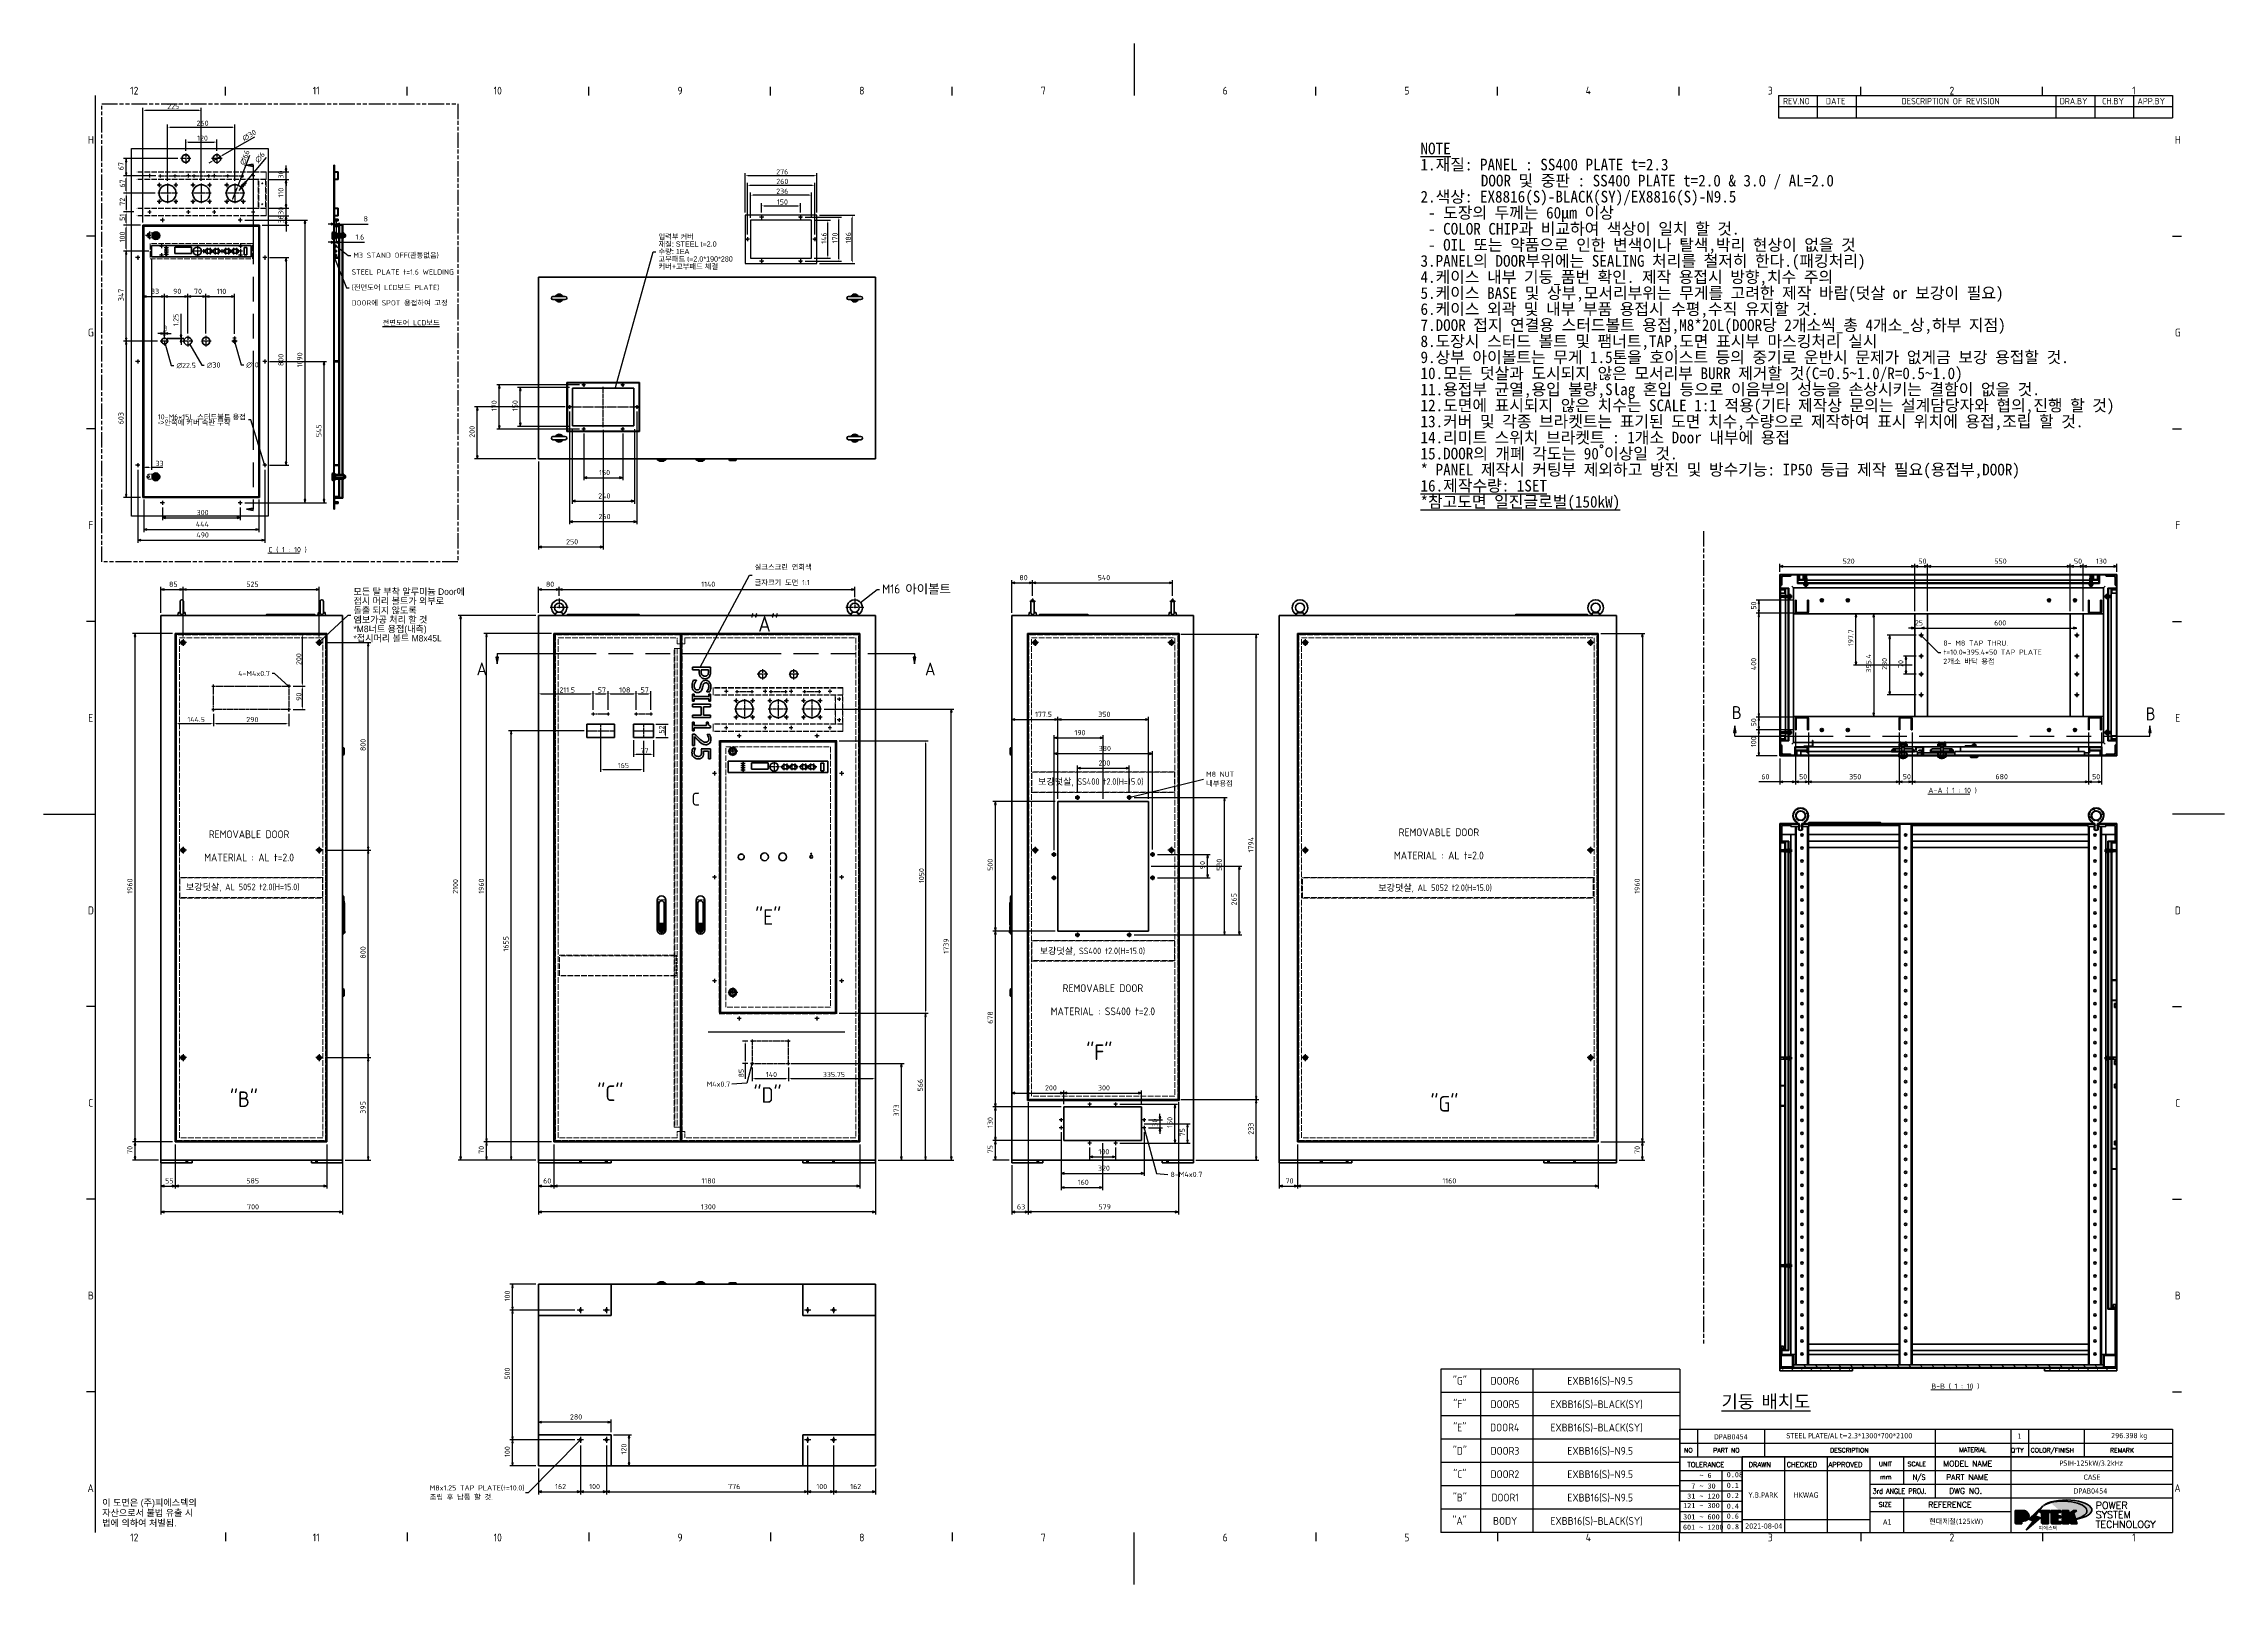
# Model space of a CAD drawing. Header units: millimetres. Extents: x 0 to 8410, y 0 to 5940.
import ezdxf
from ezdxf.enums import TextEntityAlignment as Align

# ---------------------------------------------------------------- set-up
doc = ezdxf.new("R2010")
doc.units = ezdxf.units.MM
doc.header["$LTSCALE"] = 10
for name, pattern in [('CHAIN', [0.3543, 0.2362, -0.0295, 0.0591, -0.0295]), ('DASHED', [0.2067, 0.1654, -0.0413]), ('DOUBLE_DASH_CHAIN', [1.2403, 0.6614, -0.0827, 0.1654, -0.0827, 0.1654, -0.0827])]:
    doc.linetypes.add(name, pattern=pattern)
doc.layers.get('0').update_dxf_attribs({"color": 3, "lineweight": 25})
for name, color, linetype, lineweight in [('가려진 것(ISO)', 2, 'DASHED', 18), ('가시적인 것(ISO)', 3, 'Continuous', 40), ('가시적인 좁은 것(ISO)', 3, 'Continuous', 35), ('경계(ISO)', 7, 'Continuous', 25), ('기호(ISO)', 5, 'Continuous', 25), ('끊기 선(JIS)', 7, 'Continuous', 25), ('단면선(ISO)', 7, 'CHAIN', 25), ('상세 경계(JIS)', 7, 'Continuous', 25), ('스케치 형상(ISO)', 3, 'Continuous', 25), ('제목(ISO)', 5, 'Continuous', 50), ('중심 표식(ISO)', 1, 'Continuous', 25), ('중심선(ISO)', 1, 'Continuous', 25), ('치수(ISO)', 2, 'Continuous', 25), ('해치(ISO)', 7, 'Continuous', 18)]:
    doc.layers.add(name, color=color, linetype=linetype, lineweight=lineweight)
doc.styles.add('HAN_291', font='')
doc.styles.add('HAN_370', font='', dxfattribs={"width": 2})
doc.styles.add('ISO ProportionalPSTEK', font='isocp.shx')
doc.styles.add('RC_284', font='ROMANC.shx')
doc.styles.add('RC_287', font='ROMANC.shx')
doc.styles.add('RC_292', font='ROMANC.shx')
doc.styles.add('ROMANT_294', font='romant.shx')
doc.styles.add('대상치수 텍스트_PSTEK_POSCO_01', font='isocp.shx')
doc.styles.add('문자 텍스트_PSTEK_POSCO', font='isocp.shx')
doc.styles.add('부품번호텍스트_PSTEK_POSCO', font='isocp.shx')
doc.styles.add('치수 텍스트_PSTEK_POSCO', font='isocp.shx')
doc.styles.add('텍스트 스타일198', font='tahoma.ttf')
doc.styles.add('텍스트 스타일333', font='ROMANC.shx', dxfattribs={"width": 0.8})
doc.styles.add('텍스트 스타일466', font='isocp.shx')
doc.styles.get('HAN_291').set_extended_font_data('GulimChe')
doc.styles.get('HAN_370').set_extended_font_data('GulimChe')
doc.dimstyles.new('치수_PSTEK_POSCO', dxfattribs={"dimscale": 10, "dimtxt": 2, "dimasz": 1.2, "dimexe": 1, "dimexo": 1, "dimgap": 1, "dimtad": 1, "dimrnd": 1e-08, "dimdsep": 46, "dimtxsty": '치수 텍스트_PSTEK_POSCO', "dimblk": 'Filled-2', "dimcen": 0.09, "dimdle": 10, "dimclrd": 7, "dimclre": 7, "dimclrt": 2, "dimadec": 1, "dimazin": 2, "dimtfac": 1, "dimtmove": 0, "dimatfit": 3, "dimfxl": 0, "dimtolj": 1, "dimlwd": -1, "dimlwe": -1, "dimarcsym": 0})
doc.dimstyles.new('치수_PSTEK_POSCO$7', dxfattribs={"dimscale": 10, "dimtxt": 2, "dimasz": 1, "dimexe": 1, "dimexo": 1, "dimgap": 1, "dimtad": 1, "dimrnd": 1e-08, "dimdsep": 46, "dimtxsty": '치수 텍스트_PSTEK_POSCO', "dimblk": 'Filled-2', "dimcen": 0.09, "dimdle": 10, "dimclrd": 7, "dimclre": 7, "dimclrt": 2, "dimadec": 1, "dimazin": 2, "dimtfac": 1, "dimtmove": 0, "dimatfit": 3, "dimfxl": 0, "dimtolj": 1, "dimlwd": -1, "dimlwe": -1, "dimarcsym": 0})
doc.dimstyles.new('치수_PSTEK_POSCO-01', dxfattribs={"dimscale": 10, "dimtxt": 2, "dimasz": 1, "dimexe": 1, "dimexo": 1, "dimgap": 0.5, "dimtad": 1, "dimrnd": 1e-08, "dimdsep": 46, "dimtxsty": '대상치수 텍스트_PSTEK_POSCO_01', "dimcen": 0.09, "dimdle": 10, "dimclrd": 7, "dimclre": 7, "dimclrt": 2, "dimadec": 1, "dimazin": 2, "dimtfac": 1, "dimtmove": 0, "dimatfit": 3, "dimfxl": 0, "dimtolj": 1, "dimlwd": -1, "dimlwe": -1, "dimarcsym": 0})
doc.dimstyles.new('치수_PSTEK_POSCO-01$7', dxfattribs={"dimscale": 10, "dimtxt": 2, "dimasz": 1, "dimexe": 1, "dimexo": 1, "dimgap": 0.5, "dimtad": 1, "dimrnd": 1e-08, "dimdsep": 46, "dimtxsty": '대상치수 텍스트_PSTEK_POSCO_01', "dimcen": 0.09, "dimdle": 10, "dimclrd": 7, "dimclre": 7, "dimclrt": 2, "dimadec": 1, "dimazin": 2, "dimtfac": 1, "dimtmove": 0, "dimatfit": 3, "dimfxl": 0, "dimtolj": 1, "dimlwd": -1, "dimlwe": -1, "dimarcsym": 0})
pattern_1 = [(45, (0, 0), (-22.45064, 22.45064), [])]
pattern_2 = [(59.99998, (0, 0), (-27.4963, 15.87501), [])]
pattern_3 = [(150.00025, (0, 0), (-15.87488, -27.49637), [])]
pattern_4 = [(135.0002, (0, 0), (-22.45056, -22.45072), [])]
pattern_5 = [(30.00002, (0, 0), (-15.87501, 27.4963), [])]
pattern_6 = [(120.00018, (0, 0), (-27.49626, -15.87508), [])]

# ---------------------------------------------------------------- blocks, each defined once
blk = doc.blocks.new('경계 Default Border')
at = {"layer": '경계(ISO)'}
for p, q in [((70.08, 574), (70.08, 577.4)), ((140.17, 574), (140.17, 577.4)), ((210.25, 574), (210.25, 577.4)), ((280.33, 574), (280.33, 577.4)), ((350.42, 574), (350.42, 577.4)), ((490.58, 574), (490.58, 577.4)), ((560.67, 574), (560.67, 577.4)), ((630.75, 574), (630.75, 577.4)), ((700.83, 574), (700.83, 577.4)), ((770.92, 574), (770.92, 577.4)), ((20, 519.75), (16.6, 519.75)), ((821, 519.75), (824.4, 519.75)), ((20, 445.5), (16.6, 445.5)), ((821, 445.5), (824.4, 445.5)), ((20, 371.25), (16.6, 371.25)), ((821, 371.25), (824.4, 371.25)), ((20, 222.75), (16.6, 222.75)), ((821, 222.75), (824.4, 222.75)), ((20, 148.5), (16.6, 148.5)), ((821, 148.5), (824.4, 148.5)), ((20, 74.25), (16.6, 74.25)), ((821, 74.25), (824.4, 74.25)), ((70.08, 20), (70.08, 16.6)), ((140.17, 20), (140.17, 16.6)), ((210.25, 20), (210.25, 16.6)), ((280.33, 20), (280.33, 16.6)), ((350.42, 20), (350.42, 16.6)), ((490.58, 20), (490.58, 16.6)), ((560.67, 20), (560.67, 16.6)), ((630.75, 20), (630.75, 16.6)), ((700.83, 20), (700.83, 16.6)), ((770.92, 20), (770.92, 16.6))]:
    blk.add_line(p, q, dxfattribs=at)
at = {"layer": '경계(ISO)', "flags": 128}
for points in [[(420.5, 594), (420.5, 574)], [(20, 20), (20, 574)], [(0, 297), (20, 297)], [(841, 297), (821, 297)], [(420.5, 0), (420.5, 20)]]:
    blk.add_lwpolyline(points, dxfattribs=at)
at = {"layer": '경계(ISO)', "color": 2, "char_height": 3, "attachment_point": 7, "style": '문자 텍스트_PSTEK_POSCO'}
for s, insert in [('12', (33.36, 574.37)), ('11', (103.78, 574.4)), ('10', (173.53, 574.37)), ('9', (244.44, 574.37)), ('8', (314.52, 574.37)), ('7', (384.6, 574.39)), ('6', (454.69, 574.37)), ('5', (524.77, 574.37)), ('4', (594.68, 574.4)), ('3', (664.96, 574.37)), ('2', (735, 574.37)), ('1', (805.44, 574.4)), ('H', (17.08, 555.37)), ('H', (821.88, 555.37)), ('G', (17.08, 481.1)), ('G', (821.88, 481.1)), ('F', (17.24, 406.87)), ('F', (822.04, 406.87)), ('E', (17.24, 332.6)), ('E', (822.04, 332.6)), ('D', (17.08, 258.35)), ('D', (821.88, 258.35)), ('C', (17.24, 184.1)), ('C', (822.04, 184.1)), ('B', (17.08, 109.85)), ('B', (821.88, 109.85)), ('A', (16.91, 35.62)), ('A', (821.71, 35.62)), ('12', (33.36, 16.57)), ('11', (103.78, 16.6)), ('10', (173.53, 16.57)), ('9', (244.44, 16.57)), ('8', (314.52, 16.57)), ('7', (384.6, 16.59)), ('6', (454.69, 16.57)), ('5', (524.77, 16.57)), ('4', (594.68, 16.6)), ('3', (664.96, 16.57)), ('2', (735, 16.57)), ('1', (805.44, 16.6))]:
    blk.add_mtext(s, dxfattribs=dict(at, insert=insert))
blk = doc.blocks.new('제목 블록 PSTEK')
h = blk.add_hatch(color=1)
edge = h.paths.add_edge_path(flags=0)
edge.add_line((314.22, 19.61), (314.22, 17))
edge.add_line((314.22, 17), (314.35, 17))
edge.add_arc((314.35, 17.65), 0.651, 270, 360)
edge.add_line((315, 17.65), (315, 18.96))
edge.add_arc((314.35, 18.96), 0.651, 0, 90)
edge.add_line((314.35, 19.61), (314.22, 19.61))
edge = h.paths.add_edge_path()
edge.add_arc((314.98, 18.29), 1.97, 270, 450)
edge.add_line((314.98, 20.26), (311.77, 20.26))
edge.add_line((311.77, 20.26), (311.77, 15.34))
edge.add_line((311.77, 15.34), (314.22, 15.34))
edge.add_line((314.22, 15.34), (314.22, 16.32))
edge.add_line((314.22, 16.32), (314.98, 16.32))
h = blk.add_hatch(color=252)
edge = h.paths.add_edge_path()
edge.add_arc((314.98, 18.29), 1.97, 270, 406.82787)
edge.add_arc((315.16, 18.14), 1.97, -90, 53.56098, ccw=False)
edge.add_line((315.16, 16.17), (314.4, 16.17))
edge.add_line((314.4, 16.17), (314.4, 15.19))
edge.add_line((314.4, 15.19), (311.94, 15.19))
edge.add_line((311.94, 15.19), (311.94, 15.34))
edge.add_line((311.94, 15.34), (314.22, 15.34))
edge.add_line((314.22, 15.34), (314.22, 16.32))
edge.add_line((314.22, 16.32), (314.98, 16.32))
h = blk.add_hatch(color=252)
edge = h.paths.add_edge_path()
edge.add_line((314.4, 19.46), (314.53, 19.46))
edge.add_arc((314.53, 18.81), 0.651, 60.41893, 90, ccw=False)
edge.add_arc((314.35, 18.96), 0.651, 39.96992, 90)
edge.add_line((314.35, 19.61), (314.22, 19.61))
edge.add_line((314.22, 19.61), (314.22, 17))
edge.add_line((314.22, 17), (314.35, 17))
edge.add_arc((314.35, 17.65), 0.651, 270, 274.69308)
edge.add_line((314.4, 17), (314.4, 19.46))
for color, points in [(252, [(317.22, 17.06), (322.03, 21.63), (322.28, 21.94), (317.05, 16.98), (318.75, 16.19), (316, 12.72), (316.34, 13), (318.92, 16.27)]), (5, [(321.62, 17.42), (319.53, 18.25), (322.45, 22.02), (317.22, 17.06), (318.92, 16.27), (316.17, 12.8)]), (1, [(324.48, 19.61), (325.24, 19.61), (325.24, 20.26), (321.23, 20.26), (321.23, 19.61), (321.98, 19.61), (321.98, 15.34), (324.48, 15.34)]), (252, [(321.98, 19.61), (321.4, 19.61), (321.4, 19.46), (321.98, 19.46)]), (252, [(324.66, 19.46), (325.42, 19.46), (325.42, 20.11), (325.24, 20.11), (325.24, 19.61), (324.48, 19.61), (324.48, 15.34), (322.16, 15.34), (322.16, 15.19), (324.66, 15.19)]), (1, [(329.23, 20.26), (325.66, 20.26), (325.66, 15.34), (329.36, 15.34), (329.36, 15.99), (328.11, 15.99), (328.11, 17.56), (329.23, 17.56), (329.23, 18.26), (328.11, 18.26), (328.11, 19.61), (329.23, 19.61)]), (252, [(328.29, 19.46), (329.41, 19.46), (329.41, 20.11), (329.23, 20.11), (329.23, 19.61), (328.11, 19.61), (328.11, 18.26), (328.29, 18.26)]), (252, [(328.29, 17.42), (329.41, 17.42), (329.41, 18.11), (329.23, 18.11), (329.23, 17.56), (328.11, 17.56), (328.11, 15.99), (328.29, 15.99)]), (1, [(332.33, 20.26), (329.86, 20.26), (329.86, 15.34), (332.33, 15.34), (332.33, 17.43), (333.07, 15.34), (335.49, 15.34), (334.25, 19.31), (335.44, 20.26), (334.31, 20.26), (332.33, 19)]), (252, [(332.51, 16.93), (332.33, 17.43), (332.33, 15.34), (330.04, 15.34), (330.04, 15.19), (332.51, 15.19)]), (252, [(332.51, 20.11), (332.33, 20.11), (332.33, 19), (332.51, 19.11)]), (252, [(335.62, 20.11), (335.25, 20.11), (334.25, 19.31), (335.49, 15.34), (333.2, 15.34), (333.25, 15.19), (335.66, 15.19), (334.43, 19.16)]), (252, [(329.54, 15.85), (329.36, 15.85), (329.36, 15.34), (325.83, 15.34), (325.83, 15.19), (329.54, 15.19)])]:
    blk.add_hatch(color=color).paths.add_polyline_path(points)
at = {"layer": '해치(ISO)'}
h = blk.add_hatch(color=140, dxfattribs=at)
edge = h.paths.add_edge_path()
edge.add_ellipse((330.37, 20.16), major_axis=(9.1, 0), ratio=0.40699, start_angle=301.30985, end_angle=507.74369)
edge.add_ellipse((331.53, 20.46), major_axis=(-9.82, 0), ratio=0.39426, start_angle=111.51207, end_angle=334.47025, ccw=False)
edge.add_line((335.14, 16.86), (335.1, 16.99))
at = {"color": 180}
for p, q in [((182.48, 11.79), (182.48, 51.57)), ((182.48, 51.57), (372.48, 51.57)), ((189.27, 51.57), (189.27, 41.01)), ((215.22, 41.01), (215.22, 51.57)), ((280.88, 51.57), (280.88, 41.01)), ((310.09, 51.57), (310.09, 41.01)), ((316.9, 51.57), (316.9, 41.01)), ((338.46, 51.57), (338.46, 41.01)), ((372.48, 51.57), (372.48, 11.79)), ((182.48, 46.29), (372.48, 46.29)), ((182.48, 41.01), (206.45, 41.01)), ((182.48, 35.73), (206.45, 35.73)), ((198.86, 12.03), (198.86, 35.73)), ((206.45, 35.73), (372.48, 35.73)), ((222.94, 11.79), (222.94, 41.01)), ((239.43, 11.79), (239.43, 41.01)), ((255.92, 11.79), (255.92, 41.01)), ((268.69, 41.01), (268.69, 30.45)), ((280.88, 41.01), (280.88, 25.17)), ((310.09, 41.01), (310.09, 11.79)), ((182.48, 31.78), (206.45, 31.78)), ((182.48, 27.83), (206.45, 27.83)), ((255.92, 30.45), (372.48, 30.45)), ((182.48, 23.88), (206.45, 23.88)), ((182.48, 19.93), (206.45, 19.93)), ((255.92, 25.17), (372.48, 25.17)), ((255.92, 19.89), (310.09, 19.89)), ((268.69, 25.17), (268.69, 11.79)), ((182.48, 15.98), (206.45, 15.98)), ((182.48, 11.79), (372.48, 11.79)), ((206.45, 16.74), (255.92, 16.74))]:
    blk.add_line(p, q, dxfattribs=at)
at = {"color": 7, "lineweight": 50}
for p, q in [((206.45, 11.79), (206.45, 41.01)), ((206.45, 41.01), (372.48, 41.01))]:
    blk.add_line(p, q, dxfattribs=at)
at = {"color": 7}
for p, q in [((314.98, 20.26), (311.77, 20.26)), ((311.77, 20.26), (311.77, 15.34)), ((314.98, 20.26), (311.77, 20.26)), ((311.77, 20.26), (311.77, 15.34)), ((314.22, 17), (314.22, 19.61)), ((314.22, 19.61), (314.35, 19.61)), ((314.35, 19.61), (314.22, 19.61)), ((314.22, 19.61), (314.22, 17)), ((314.22, 17), (314.22, 19.61)), ((314.22, 19.61), (314.35, 19.61)), ((314.35, 17), (314.22, 17)), ((314.22, 17), (314.35, 17)), ((314.35, 17), (314.22, 17)), ((314.4, 19.46), (314.53, 19.46)), ((314.4, 17), (314.4, 19.46)), ((315, 18.96), (315, 17.65)), ((315, 18.96), (315, 17.65)), ((316.17, 12.8), (321.62, 17.42)), ((322.28, 21.94), (317.05, 16.98)), ((317.05, 16.98), (318.75, 16.19)), ((322.45, 22.02), (317.22, 17.06)), ((317.22, 17.06), (322.03, 21.63)), ((318.92, 16.27), (317.22, 17.06)), ((317.22, 17.06), (318.92, 16.27)), ((319.53, 18.25), (322.45, 22.02)), ((321.62, 17.42), (319.53, 18.25)), ((325.24, 20.26), (321.23, 20.26)), ((321.23, 20.26), (321.23, 19.61)), ((325.24, 20.26), (321.23, 20.26)), ((321.23, 20.26), (321.23, 19.61)), ((321.23, 19.61), (321.98, 19.61)), ((321.23, 19.61), (321.98, 19.61)), ((321.4, 19.61), (321.4, 19.46)), ((321.98, 19.61), (321.4, 19.61)), ((321.4, 19.46), (321.98, 19.46)), ((321.98, 19.61), (321.98, 15.34)), ((321.98, 19.46), (321.98, 19.61)), ((321.98, 19.61), (321.98, 15.34)), ((322.03, 21.63), (322.28, 21.94)), ((324.48, 19.61), (325.24, 19.61)), ((324.48, 15.34), (324.48, 19.61)), ((325.24, 19.61), (324.48, 19.61)), ((324.48, 19.61), (324.48, 15.34)), ((324.48, 19.61), (325.24, 19.61)), ((324.48, 15.34), (324.48, 19.61)), ((324.66, 19.46), (325.42, 19.46)), ((324.66, 15.19), (324.66, 19.46)), ((325.24, 19.61), (325.24, 20.26)), ((325.24, 19.61), (325.24, 20.26)), ((325.42, 20.11), (325.24, 20.11)), ((325.24, 20.11), (325.24, 19.61)), ((325.42, 19.46), (325.42, 20.11)), ((329.23, 20.26), (325.66, 20.26)), ((325.66, 20.26), (325.66, 15.34)), ((325.66, 20.26), (325.66, 15.34)), ((329.23, 20.26), (325.66, 20.26)), ((328.11, 18.26), (328.11, 19.61)), ((328.11, 19.61), (329.23, 19.61)), ((329.23, 19.61), (328.11, 19.61)), ((328.11, 19.61), (328.11, 18.26)), ((328.11, 18.26), (328.11, 19.61)), ((328.11, 19.61), (329.23, 19.61)), ((329.23, 18.26), (328.11, 18.26)), ((328.11, 18.26), (328.29, 18.26)), ((329.23, 18.26), (328.11, 18.26)), ((328.11, 17.56), (329.23, 17.56)), ((328.11, 15.99), (328.11, 17.56)), ((329.23, 17.56), (328.11, 17.56)), ((328.11, 17.56), (328.11, 15.99)), ((328.11, 17.56), (329.23, 17.56)), ((328.11, 15.99), (328.11, 17.56)), ((328.29, 18.26), (328.29, 19.46)), ((328.29, 19.46), (329.41, 19.46)), ((328.29, 15.99), (328.29, 17.42)), ((328.29, 17.42), (329.41, 17.42)), ((329.23, 19.61), (329.23, 20.26)), ((329.23, 19.61), (329.23, 20.26)), ((329.41, 20.11), (329.23, 20.11)), ((329.23, 20.11), (329.23, 19.61)), ((329.23, 17.56), (329.23, 18.26)), ((329.23, 17.56), (329.23, 18.26)), ((329.41, 18.11), (329.23, 18.11)), ((329.23, 18.11), (329.23, 17.56)), ((329.41, 19.46), (329.41, 20.11)), ((329.41, 17.42), (329.41, 18.11)), ((332.33, 20.26), (329.86, 20.26)), ((329.86, 20.26), (329.86, 15.34)), ((329.86, 20.26), (329.86, 15.34)), ((332.33, 20.26), (329.86, 20.26)), ((334.31, 20.26), (332.33, 19)), ((332.33, 19), (332.33, 20.26)), ((334.31, 20.26), (332.33, 19)), ((332.33, 19), (332.33, 20.26)), ((332.51, 20.11), (332.33, 20.11)), ((332.33, 20.11), (332.33, 19)), ((332.33, 19), (332.51, 19.11)), ((332.33, 17.43), (333.07, 15.34)), ((332.33, 15.34), (332.33, 17.43)), ((332.51, 16.93), (332.33, 17.43)), ((332.33, 17.43), (332.33, 15.34)), ((332.33, 17.43), (333.07, 15.34)), ((332.33, 15.34), (332.33, 17.43)), ((332.51, 19.11), (332.51, 20.11)), ((332.51, 15.19), (332.51, 16.93)), ((334.25, 19.31), (335.44, 20.26)), ((334.25, 19.31), (335.44, 20.26)), ((335.25, 20.11), (334.25, 19.31)), ((335.49, 15.34), (334.25, 19.31)), ((334.25, 19.31), (335.49, 15.34)), ((335.49, 15.34), (334.25, 19.31)), ((335.44, 20.26), (334.31, 20.26)), ((335.44, 20.26), (334.31, 20.26)), ((334.43, 19.16), (335.62, 20.11)), ((335.66, 15.19), (334.43, 19.16)), ((335.62, 20.11), (335.25, 20.11)), ((345.04, 17.5), (344.99, 17.69)), ((311.77, 15.34), (314.22, 15.34)), ((311.77, 15.34), (314.22, 15.34)), ((314.22, 15.34), (311.94, 15.34)), ((311.94, 15.34), (311.94, 15.19)), ((311.94, 15.19), (314.4, 15.19)), ((314.22, 16.32), (314.98, 16.32)), ((314.22, 15.34), (314.22, 16.32)), ((314.98, 16.32), (314.22, 16.32)), ((314.22, 16.32), (314.22, 15.34)), ((314.22, 16.32), (314.98, 16.32)), ((314.22, 15.34), (314.22, 16.32)), ((314.4, 16.17), (315.16, 16.17)), ((314.4, 15.19), (314.4, 16.17)), ((318.75, 16.19), (316, 12.72)), ((316, 12.72), (316.34, 13)), ((318.92, 16.27), (316.17, 12.8)), ((316.34, 13), (318.92, 16.27)), ((321.98, 15.34), (324.48, 15.34)), ((321.98, 15.34), (324.48, 15.34)), ((324.48, 15.34), (322.16, 15.34)), ((322.16, 15.34), (322.16, 15.19)), ((322.16, 15.19), (324.66, 15.19)), ((325.66, 15.34), (329.36, 15.34)), ((325.66, 15.34), (329.36, 15.34)), ((329.36, 15.34), (325.83, 15.34)), ((325.83, 15.34), (325.83, 15.19)), ((325.83, 15.19), (329.54, 15.19)), ((329.36, 15.99), (328.11, 15.99)), ((328.11, 15.99), (328.29, 15.99)), ((329.36, 15.99), (328.11, 15.99)), ((329.36, 15.34), (329.36, 15.99)), ((329.36, 15.34), (329.36, 15.99)), ((329.54, 15.85), (329.36, 15.85)), ((329.36, 15.85), (329.36, 15.34)), ((329.54, 15.19), (329.54, 15.85)), ((329.86, 15.34), (332.33, 15.34)), ((329.86, 15.34), (332.33, 15.34)), ((332.33, 15.34), (330.04, 15.34)), ((330.04, 15.34), (330.04, 15.19)), ((330.04, 15.19), (332.51, 15.19)), ((333.07, 15.34), (335.49, 15.34)), ((333.07, 15.34), (335.49, 15.34)), ((335.49, 15.34), (333.2, 15.34)), ((333.2, 15.34), (333.25, 15.19)), ((333.25, 15.19), (335.66, 15.19))]:
    blk.add_line(p, q, dxfattribs=at)
at = {"color": 1}
for p, q in [((314.98, 20.26), (311.77, 20.26)), ((311.77, 20.26), (311.77, 15.34)), ((314.22, 17), (314.22, 19.61)), ((314.22, 19.61), (314.35, 19.61)), ((314.35, 17), (314.22, 17)), ((315, 18.96), (315, 17.65)), ((325.24, 20.26), (321.23, 20.26)), ((321.23, 20.26), (321.23, 19.61)), ((321.23, 19.61), (321.98, 19.61)), ((321.98, 19.61), (321.98, 15.34)), ((324.48, 19.61), (325.24, 19.61)), ((324.48, 15.34), (324.48, 19.61)), ((325.24, 19.61), (325.24, 20.26)), ((329.23, 20.26), (325.66, 20.26)), ((325.66, 20.26), (325.66, 15.34)), ((328.11, 18.26), (328.11, 19.61)), ((328.11, 19.61), (329.23, 19.61)), ((329.23, 18.26), (328.11, 18.26)), ((328.11, 17.56), (329.23, 17.56)), ((328.11, 15.99), (328.11, 17.56)), ((329.23, 19.61), (329.23, 20.26)), ((329.23, 17.56), (329.23, 18.26)), ((332.33, 20.26), (329.86, 20.26)), ((329.86, 20.26), (329.86, 15.34)), ((334.31, 20.26), (332.33, 19)), ((332.33, 19), (332.33, 20.26)), ((332.33, 17.43), (333.07, 15.34)), ((332.33, 15.34), (332.33, 17.43)), ((334.25, 19.31), (335.44, 20.26)), ((335.49, 15.34), (334.25, 19.31)), ((335.44, 20.26), (334.31, 20.26)), ((311.77, 15.34), (314.22, 15.34)), ((314.22, 16.32), (314.98, 16.32)), ((314.22, 15.34), (314.22, 16.32)), ((321.98, 15.34), (324.48, 15.34)), ((325.66, 15.34), (329.36, 15.34)), ((329.36, 15.99), (328.11, 15.99)), ((329.36, 15.34), (329.36, 15.99)), ((329.86, 15.34), (332.33, 15.34)), ((333.07, 15.34), (335.49, 15.34))]:
    blk.add_line(p, q, dxfattribs=at)
at = {"color": 5}
for p, q in [((316.17, 12.8), (321.62, 17.42)), ((322.45, 22.02), (317.22, 17.06)), ((317.22, 17.06), (318.92, 16.27)), ((319.53, 18.25), (322.45, 22.02)), ((321.62, 17.42), (319.53, 18.25)), ((318.92, 16.27), (316.17, 12.8))]:
    blk.add_line(p, q, dxfattribs=at)
at = {"color": 7}
for centre, radius, start, end in [((314.35, 18.96), 0.651, 0, 90), ((314.35, 18.96), 0.651, 39.96992, 90), ((314.35, 18.96), 0.651, 0, 90), ((314.35, 17.65), 0.651, 270, 0), ((314.35, 17.65), 0.651, 270, 0), ((314.35, 17.65), 0.651, 270, 274.69308), ((314.53, 18.81), 0.651, 60.41893, 90), ((314.98, 18.29), 1.97, 270, 90), ((314.98, 18.29), 1.97, 270, 90), ((314.98, 18.29), 1.97, 270, 46.82787), ((315.16, 18.14), 1.97, 270, 53.56098)]:
    blk.add_arc(centre, radius, start, end, dxfattribs=at)
at = {"color": 1}
for centre, radius, start, end in [((314.35, 18.96), 0.651, 0, 90), ((314.35, 17.65), 0.651, 270, 0), ((314.98, 18.29), 1.97, 270, 90)]:
    blk.add_arc(centre, radius, start, end, dxfattribs=at)
at = {"layer": '제목(ISO)', "lineweight": 18}
blk.add_line((182.48, 35.73), (182.48, 11.79), dxfattribs=at)
at = {"layer": '제목(ISO)'}
for p, q in [((314.98, 20.26), (311.77, 20.26)), ((311.77, 20.26), (311.77, 15.34)), ((314.22, 17), (314.22, 19.61)), ((314.22, 19.61), (314.35, 19.61)), ((314.35, 19.61), (314.22, 19.61)), ((314.22, 19.61), (314.22, 17)), ((314.35, 17), (314.22, 17)), ((314.22, 17), (314.35, 17)), ((314.4, 19.46), (314.53, 19.46)), ((314.4, 17), (314.4, 19.46)), ((315, 18.96), (315, 17.65)), ((316.17, 12.8), (321.62, 17.42)), ((322.28, 21.94), (317.05, 16.98)), ((317.05, 16.98), (318.75, 16.19)), ((322.45, 22.02), (317.22, 17.06)), ((317.22, 17.06), (322.03, 21.63)), ((317.22, 17.06), (318.92, 16.27)), ((318.92, 16.27), (317.22, 17.06)), ((319.53, 18.25), (322.45, 22.02)), ((321.62, 17.42), (319.53, 18.25)), ((325.24, 20.26), (321.23, 20.26)), ((321.23, 20.26), (321.23, 19.61)), ((321.23, 19.61), (321.98, 19.61)), ((321.98, 19.61), (321.4, 19.61)), ((321.4, 19.61), (321.4, 19.46)), ((321.4, 19.46), (321.98, 19.46)), ((321.98, 19.61), (321.98, 15.34)), ((321.98, 19.46), (321.98, 19.61)), ((322.03, 21.63), (322.28, 21.94)), ((324.48, 19.61), (325.24, 19.61)), ((324.48, 15.34), (324.48, 19.61)), ((325.24, 19.61), (324.48, 19.61)), ((324.48, 19.61), (324.48, 15.34)), ((324.66, 19.46), (325.42, 19.46)), ((324.66, 15.19), (324.66, 19.46)), ((325.24, 19.61), (325.24, 20.26)), ((325.42, 20.11), (325.24, 20.11)), ((325.24, 20.11), (325.24, 19.61)), ((325.42, 19.46), (325.42, 20.11)), ((329.23, 20.26), (325.66, 20.26)), ((325.66, 20.26), (325.66, 15.34)), ((328.11, 18.26), (328.11, 19.61)), ((328.11, 19.61), (329.23, 19.61)), ((329.23, 19.61), (328.11, 19.61)), ((328.11, 19.61), (328.11, 18.26)), ((329.23, 18.26), (328.11, 18.26)), ((328.11, 18.26), (328.29, 18.26)), ((328.11, 15.99), (328.11, 17.56)), ((328.11, 17.56), (329.23, 17.56)), ((329.23, 17.56), (328.11, 17.56)), ((328.11, 17.56), (328.11, 15.99)), ((328.29, 19.46), (329.41, 19.46)), ((328.29, 18.26), (328.29, 19.46)), ((328.29, 17.42), (329.41, 17.42)), ((328.29, 15.99), (328.29, 17.42)), ((329.23, 19.61), (329.23, 20.26)), ((329.41, 20.11), (329.23, 20.11)), ((329.23, 20.11), (329.23, 19.61)), ((329.23, 17.56), (329.23, 18.26)), ((329.41, 18.11), (329.23, 18.11)), ((329.23, 18.11), (329.23, 17.56)), ((329.41, 19.46), (329.41, 20.11)), ((329.41, 17.42), (329.41, 18.11)), ((332.33, 20.26), (329.86, 20.26)), ((329.86, 20.26), (329.86, 15.34)), ((334.31, 20.26), (332.33, 19)), ((332.33, 19), (332.33, 20.26)), ((332.51, 20.11), (332.33, 20.11)), ((332.33, 20.11), (332.33, 19)), ((332.33, 19), (332.51, 19.11)), ((332.33, 15.34), (332.33, 17.43)), ((332.33, 17.43), (333.07, 15.34)), ((332.51, 16.93), (332.33, 17.43)), ((332.33, 17.43), (332.33, 15.34)), ((332.51, 19.11), (332.51, 20.11)), ((332.51, 15.19), (332.51, 16.93)), ((334.25, 19.31), (335.44, 20.26)), ((335.25, 20.11), (334.25, 19.31)), ((335.49, 15.34), (334.25, 19.31)), ((334.25, 19.31), (335.49, 15.34)), ((335.44, 20.26), (334.31, 20.26)), ((334.43, 19.16), (335.62, 20.11)), ((335.66, 15.19), (334.43, 19.16)), ((335.62, 20.11), (335.25, 20.11)), ((311.77, 15.34), (314.22, 15.34)), ((314.22, 15.34), (311.94, 15.34)), ((311.94, 15.34), (311.94, 15.19)), ((311.94, 15.19), (314.4, 15.19)), ((314.22, 15.34), (314.22, 16.32)), ((314.22, 16.32), (314.98, 16.32)), ((314.98, 16.32), (314.22, 16.32)), ((314.22, 16.32), (314.22, 15.34)), ((314.4, 15.19), (314.4, 16.17)), ((314.4, 16.17), (315.16, 16.17)), ((318.75, 16.19), (316, 12.72)), ((316, 12.72), (316.34, 13)), ((318.92, 16.27), (316.17, 12.8)), ((316.34, 13), (318.92, 16.27)), ((321.98, 15.34), (324.48, 15.34)), ((324.48, 15.34), (322.16, 15.34)), ((322.16, 15.34), (322.16, 15.19)), ((322.16, 15.19), (324.66, 15.19)), ((325.66, 15.34), (329.36, 15.34)), ((329.36, 15.34), (325.83, 15.34)), ((325.83, 15.34), (325.83, 15.19)), ((325.83, 15.19), (329.54, 15.19)), ((329.36, 15.99), (328.11, 15.99)), ((328.11, 15.99), (328.29, 15.99)), ((329.36, 15.34), (329.36, 15.99)), ((329.54, 15.85), (329.36, 15.85)), ((329.36, 15.85), (329.36, 15.34)), ((329.54, 15.19), (329.54, 15.85)), ((329.86, 15.34), (332.33, 15.34)), ((332.33, 15.34), (330.04, 15.34)), ((330.04, 15.34), (330.04, 15.19)), ((330.04, 15.19), (332.51, 15.19)), ((333.07, 15.34), (335.49, 15.34)), ((335.49, 15.34), (333.2, 15.34)), ((333.2, 15.34), (333.25, 15.19)), ((333.25, 15.19), (335.66, 15.19))]:
    blk.add_line(p, q, dxfattribs=at)
at = {"layer": '제목(ISO)', "color": 4}
blk.add_line((335.14, 16.86), (335.1, 16.99), dxfattribs=at)
at = {"layer": '제목(ISO)'}
for centre, radius, start, end in [((314.35, 18.96), 0.651, 0, 90), ((314.35, 18.96), 0.651, 39.96992, 90), ((314.35, 17.65), 0.651, 270, 0), ((314.35, 17.65), 0.651, 270, 274.69308), ((314.53, 18.81), 0.651, 60.41893, 90), ((314.98, 18.29), 1.97, 46.82787, 90), ((314.98, 18.29), 1.97, 270, 46.82787), ((314.98, 18.29), 1.97, 270, 46.82787), ((315.16, 18.14), 1.97, 270, 53.56098)]:
    blk.add_arc(centre, radius, start, end, dxfattribs=at)
at = {"layer": '제목(ISO)', "color": 4}
for centre, major_axis, ratio, start_param, end_param in [((331.53, 20.46), (9.82, 0), 0.39426, 5.087845, 8.9792), ((330.37, 20.16), (9.1, 0), 0.40699, 5.258849, 8.861799)]:
    blk.add_ellipse(centre, major_axis=major_axis, ratio=ratio, start_param=start_param, end_param=end_param, dxfattribs=at)
at = {"color": 2}
for s, height, style, p in [('NO', 1.742, 'RC_284', (184.14, 42.62)), ('PART NO', 1.742, 'RC_284', (195.34, 42.62)), ('DESCRIPTION', 1.7424, 'RC_284', (240.4, 42.62)), ("Q'TY", 1.742, 'RC_284', (310.14, 42.62)), ('COLOR/FINISH', 1.7424, 'RC_284', (317.77, 42.62)), ('REMARK', 1.742, 'RC_284', (348.35, 42.62)), (' TOLERANCE', 1.9, 'RC_287', (184.09, 37.01)), ('    ~ 6', 2, 'HAN_291', (183.77, 32.82)), ('0.08', 2, 'HAN_291', (200.55, 33.1)), ('DRAWN', 1.9, 'RC_287', (208.98, 37.01)), ('CHECKED', 1.9, 'RC_287', (223.69, 37.01)), ('APPROVED', 1.9, 'RC_287', (239.78, 37.01)), ('UNIT', 1.742, 'RC_284', (259.17, 37.34)), ('SCALE', 1.742, 'RC_284', (270.29, 37.34)), ('MODEL NAME', 2.178, 'RC_292', (284.1, 37.25)), ('PART NAME', 2.178, 'RC_292', (285.14, 32.03)), (' 31 ~ 120', 2, 'HAN_291', (183.77, 24.83)), ('  7 ~ 30', 2, 'HAN_291', (183.77, 28.71)), ('0.1', 2, 'HAN_291', (200.55, 28.99)), ('0.2', 2, 'HAN_291', (200.55, 25.11)), ('mm', 1.742, 'RC_284', (259.65, 32.35)), (' DWG NO.', 2.178, 'RC_292', (284.81, 26.75)), ('301 ~ 600', 2, 'HAN_291', (183.77, 16.83)), ('121 ~ 300', 2, 'HAN_291', (183.77, 21.21)), ('0.4', 2, 'HAN_291', (200.55, 21)), ('0.6', 2, 'HAN_291', (200.55, 17.12)), ('SIZE', 1.742, 'RC_284', (259.17, 21.69)), ('REFERENCE', 2.178, 'RC_292', (278.27, 21.43)), ('601 ~ 1200', 2, 'HAN_291', (183.68, 12.85)), ('0.8', 2, 'HAN_291', (200.61, 13.06))]:
    blk.add_text(s, height=height, dxfattribs=dict(at, style=style)).set_placement(p)
at = {"color": 2, "style": 'RC_284'}
blk.add_text('MATERIAL', height=1.742, dxfattribs=at).set_placement((295.48, 43.65), align=Align.MIDDLE_CENTER)
at = {"color": 7, "style": '텍스트 스타일333', "width": 0.8}
blk.add_text('N/S', height=2, dxfattribs=at).set_placement((274.78, 33.09), align=Align.MIDDLE_CENTER)
at = {"color": 2, "style": '텍스트 스타일333', "width": 0.8}
blk.add_text('3rd ANGLE PROJ.', height=2, dxfattribs=at).set_placement((256.84, 26.76))
at = {"color": 7, "style": 'ROMANT_294'}
for s, p in [('POWER', (342.83, 20.97)), ('SYSTEM', (342.83, 17.33)), ('TECHNOLOGY', (342.83, 13.57))]:
    blk.add_text(s, height=2.7, dxfattribs=at).set_placement(p)
at = {"color": 7, "insert": (320.85, 14.21), "char_height": 1.4, "attachment_point": 1, "line_spacing_factor": 0.332, "style": 'HAN_370'}
blk.add_mtext('\\fHY견고딕|b0|i0;\\H1.4000;피에스텍', dxfattribs=at)
at = {"layer": '제목(ISO)', "color": 7, "style": '텍스트 스타일198'}
for tag, p in [('부품_번호_001', (195.62, 47.68)), ('설명_001', (223.54, 48.1)), ("3._Q'TY_001", (312.71, 47.92)), ('질량\\P3;_001', (348.79, 48.16)), ('1._MODEL_NAME_001', (328.85, 37.54)), ('제목_001', (338.15, 32.12)), ('설계자_001', (208.99, 25.23)), ('점검자_001', (226.43, 25.23)), ('부품_번호_001', (334.28, 26.81)), ('시트_크기_001', (260.84, 14.83)), ('프로젝트_001', (278.64, 15.07)), ('작성_날짜_001', (207.65, 13.27))]:
    blk.add_attdef(tag, p, '', height=2, dxfattribs=at)
for tag, p in [('재질', (295.48, 48.93)), ('4._COLOR', (327.68, 48.93)), ('엔지니어링_승인자', (247.67, 26.23)), ('점검_날짜', (231.18, 14.27)), ('엔지니어링_승인_날짜', (247.67, 14.27))]:
    blk.add_attdef(tag, text='', height=2, dxfattribs=at).set_placement(p, align=Align.MIDDLE_CENTER)
blk = doc.blocks.new('리비전 내역')
at = {"layer": '기호(ISO)'}
for p, q in [((669, 574), (821, 574)), ((669, 574), (669, 569.72)), ((684, 574), (684, 569.72)), ((699, 574), (699, 569.72)), ((776, 574), (776, 569.72)), ((791, 574), (791, 569.72)), ((806, 574), (806, 569.72)), ((821, 574), (821, 569.72)), ((669, 569.72), (821, 569.72)), ((669, 569.72), (669, 565.44)), ((669, 565.44), (821, 565.44)), ((684, 569.72), (684, 565.44)), ((699, 569.72), (699, 565.44)), ((776, 569.72), (776, 565.44)), ((791, 569.72), (791, 565.44)), ((806, 569.72), (806, 565.44)), ((821, 569.72), (821, 565.44))]:
    blk.add_line(p, q, dxfattribs=at)
at = {"layer": '기호(ISO)', "color": 2, "char_height": 2.5, "attachment_point": 7, "style": 'ISO ProportionalPSTEK'}
for s, insert in [('REV.NO', (670.79, 570.58)), ('DATE', (687.31, 570.58)), ('DESCRIPTION OF REVISION', (716.51, 570.58)), ('DRA.BY', (777.48, 570.58)), ('CH.BY', (793.86, 570.58)), ('APP.BY', (807.48, 570.58))]:
    blk.add_mtext(s, dxfattribs=dict(at, insert=insert))
blk = doc.blocks.new('Filled-2')
at = {"color": 0}
for p, q in [((0, 0), (-1, 0.25)), ((-1, 0.25), (-1, -0.25)), ((-1, 0), (0, 0)), ((-1, -0.25), (0, 0))]:
    blk.add_line(p, q, dxfattribs=at)
at = {"color": 0, "flags": 128}
blk.add_lwpolyline([(-1, -0.25), (0, 0)], dxfattribs=at)
at = {"color": 0}
blk.add_solid([(-1, -0.25), (0, 0), (-1, 0.25), (-1, -0.25)], dxfattribs=at)
blk = doc.blocks.new('*D23')
at = {"layer": 'Defpoints', "color": 0}
for p in [(1968.1, 1705.7), (1908.1, 1635.7), (1968.1, 1535.7)]:
    blk.add_point(p, dxfattribs=at)
at = {"layer": '치수(ISO)', "color": 7}
for p, q in [((1968.1, 1695.7), (1968.1, 1525.7)), ((1908.1, 1625.7), (1908.1, 1525.7)), ((1920.1, 1535.7), (1956.1, 1535.7))]:
    blk.add_line(p, q, dxfattribs=at)
at = {"layer": '치수(ISO)', "color": 7, "xscale": 12.00000047683716, "yscale": 12.00000047683716, "zscale": 12.00000047683716, "rotation": 180}
blk.add_blockref('Filled-2', (1908.1, 1535.7), dxfattribs=at)
at = {"layer": '치수(ISO)', "color": 7, "xscale": 12.00000047683716, "yscale": 12.00000047683716, "zscale": 12.00000047683716}
blk.add_blockref('Filled-2', (1968.1, 1535.7), dxfattribs=at)
at = {"layer": '치수(ISO)', "color": 2, "insert": (1926.5, 1555.7), "char_height": 20, "attachment_point": 4, "style": '치수 텍스트_PSTEK_POSCO'}
blk.add_mtext('\\A1;60', dxfattribs=at)
blk = doc.blocks.new('*D24')
at = {"layer": 'Defpoints', "color": 0}
for p in [(1968.1, 1705.7), (3148.1, 1705.7), (1968.1, 1535.7)]:
    blk.add_point(p, dxfattribs=at)
at = {"layer": '치수(ISO)', "color": 7}
for p, q in [((1968.1, 1695.7), (1968.1, 1525.7)), ((3148.1, 1695.7), (3148.1, 1525.7)), ((3136.1, 1535.7), (1980.1, 1535.7))]:
    blk.add_line(p, q, dxfattribs=at)
at = {"layer": '치수(ISO)', "color": 7, "xscale": 12.00000047683716, "yscale": 12.00000047683716, "zscale": 12.00000047683716, "rotation": 180}
blk.add_blockref('Filled-2', (1968.1, 1535.7), dxfattribs=at)
at = {"layer": '치수(ISO)', "color": 7, "xscale": 12.00000047683716, "yscale": 12.00000047683716, "zscale": 12.00000047683716}
blk.add_blockref('Filled-2', (3148.1, 1535.7), dxfattribs=at)
at = {"layer": '치수(ISO)', "color": 2, "insert": (2537.1, 1555.7), "char_height": 20, "attachment_point": 4, "style": '치수 텍스트_PSTEK_POSCO'}
blk.add_mtext('\\A1;1180', dxfattribs=at)
blk = doc.blocks.new('*D25')
at = {"layer": 'Defpoints', "color": 0}
for p in [(1908.1, 1635.7), (3208.1, 1635.7), (1908.1, 1435.7)]:
    blk.add_point(p, dxfattribs=at)
at = {"layer": '치수(ISO)', "color": 7}
for p, q in [((1908.1, 1625.7), (1908.1, 1425.7)), ((3208.1, 1625.7), (3208.1, 1425.7)), ((3196.1, 1435.7), (1920.1, 1435.7))]:
    blk.add_line(p, q, dxfattribs=at)
at = {"layer": '치수(ISO)', "color": 7, "xscale": 12.00000047683716, "yscale": 12.00000047683716, "zscale": 12.00000047683716, "rotation": 180}
blk.add_blockref('Filled-2', (1908.1, 1435.7), dxfattribs=at)
at = {"layer": '치수(ISO)', "color": 7, "xscale": 12.00000047683716, "yscale": 12.00000047683716, "zscale": 12.00000047683716}
blk.add_blockref('Filled-2', (3208.1, 1435.7), dxfattribs=at)
at = {"layer": '치수(ISO)', "color": 2, "insert": (2535.1, 1455.7), "char_height": 20, "attachment_point": 4, "style": '치수 텍스트_PSTEK_POSCO'}
blk.add_mtext('\\A1;1300', dxfattribs=at)
blk = doc.blocks.new('*D26')
at = {"layer": 'Defpoints', "color": 0}
for p in [(1708.1, 1705.7), (1968.1, 1705.7), (1908.1, 1635.7)]:
    blk.add_point(p, dxfattribs=at)
at = {"layer": '치수(ISO)', "color": 7}
for p, q in [((1958.1, 1705.7), (1698.1, 1705.7)), ((1708.1, 1647.7), (1708.1, 1693.7)), ((1898.1, 1635.7), (1698.1, 1635.7))]:
    blk.add_line(p, q, dxfattribs=at)
at = {"layer": '치수(ISO)', "color": 7, "xscale": 12.00000047683716, "yscale": 12.00000047683716, "zscale": 12.00000047683716}
for p, rotation in [((1708.1, 1705.7), 90), ((1708.1, 1635.7), 270)]:
    blk.add_blockref('Filled-2', p, dxfattribs=dict(at, rotation=rotation))
at = {"layer": '치수(ISO)', "color": 2, "insert": (1688.1, 1659.7), "char_height": 20, "attachment_point": 4, "rotation": 90, "style": '치수 텍스트_PSTEK_POSCO'}
blk.add_mtext('\\A1;70', dxfattribs=at)
blk = doc.blocks.new('*D27')
at = {"layer": 'Defpoints', "color": 0}
for p in [(1708.1, 3665.7), (1968.1, 3665.7), (1968.1, 1705.7)]:
    blk.add_point(p, dxfattribs=at)
at = {"layer": '치수(ISO)', "color": 7}
for p, q in [((1958.1, 3665.7), (1698.1, 3665.7)), ((1708.1, 1717.7), (1708.1, 3653.7)), ((1958.1, 1705.7), (1698.1, 1705.7))]:
    blk.add_line(p, q, dxfattribs=at)
at = {"layer": '치수(ISO)', "color": 7, "xscale": 12.00000047683716, "yscale": 12.00000047683716, "zscale": 12.00000047683716}
for p, rotation in [((1708.1, 3665.7), 90), ((1708.1, 1705.7), 270)]:
    blk.add_blockref('Filled-2', p, dxfattribs=dict(at, rotation=rotation))
at = {"layer": '치수(ISO)', "color": 2, "insert": (1688.1, 2662.7), "char_height": 20, "attachment_point": 4, "rotation": 90, "style": '치수 텍스트_PSTEK_POSCO'}
blk.add_mtext('\\A1;1960', dxfattribs=at)
blk = doc.blocks.new('*D28')
at = {"layer": 'Defpoints', "color": 0}
for p in [(1908.1, 3735.7), (1608.1, 1635.7), (1908.1, 1635.7)]:
    blk.add_point(p, dxfattribs=at)
at = {"layer": '치수(ISO)', "color": 7}
for p, q in [((1898.1, 3735.7), (1598.1, 3735.7)), ((1608.1, 3723.7), (1608.1, 1647.7)), ((1898.1, 1635.7), (1598.1, 1635.7))]:
    blk.add_line(p, q, dxfattribs=at)
at = {"layer": '치수(ISO)', "color": 7, "xscale": 12.00000047683716, "yscale": 12.00000047683716, "zscale": 12.00000047683716}
for p, rotation in [((1608.1, 3735.7), 90), ((1608.1, 1635.7), 270)]:
    blk.add_blockref('Filled-2', p, dxfattribs=dict(at, rotation=rotation))
at = {"layer": '치수(ISO)', "color": 2, "insert": (1588.1, 2662.4), "char_height": 20, "attachment_point": 4, "rotation": 90, "style": '치수 텍스트_PSTEK_POSCO'}
blk.add_mtext('\\A1;2100', dxfattribs=at)
blk = doc.blocks.new('*D29')
at = {"layer": 'Defpoints', "color": 0}
for p in [(507.6, 1705.7), (452.6, 1635.7), (507.6, 1535.7)]:
    blk.add_point(p, dxfattribs=at)
at = {"layer": '치수(ISO)', "color": 7}
for p, q in [((507.6, 1695.7), (507.6, 1525.7)), ((452.6, 1625.7), (452.6, 1525.7)), ((464.6, 1535.7), (495.6, 1535.7))]:
    blk.add_line(p, q, dxfattribs=at)
at = {"layer": '치수(ISO)', "color": 7, "xscale": 12.00000047683716, "yscale": 12.00000047683716, "zscale": 12.00000047683716, "rotation": 180}
blk.add_blockref('Filled-2', (452.6, 1535.7), dxfattribs=at)
at = {"layer": '치수(ISO)', "color": 7, "xscale": 12.00000047683716, "yscale": 12.00000047683716, "zscale": 12.00000047683716}
blk.add_blockref('Filled-2', (507.6, 1535.7), dxfattribs=at)
at = {"layer": '치수(ISO)', "color": 2, "insert": (468.7, 1555.7), "char_height": 20, "attachment_point": 4, "style": '치수 텍스트_PSTEK_POSCO'}
blk.add_mtext('\\A1;55', dxfattribs=at)
blk = doc.blocks.new('*D30')
at = {"layer": 'Defpoints', "color": 0}
for p in [(507.6, 1705.7), (1092.6, 1705.7), (507.6, 1535.7)]:
    blk.add_point(p, dxfattribs=at)
at = {"layer": '치수(ISO)', "color": 7}
for p, q in [((507.6, 1695.7), (507.6, 1525.7)), ((1092.6, 1695.7), (1092.6, 1525.7)), ((1080.6, 1535.7), (519.6, 1535.7))]:
    blk.add_line(p, q, dxfattribs=at)
at = {"layer": '치수(ISO)', "color": 7, "xscale": 12.00000047683716, "yscale": 12.00000047683716, "zscale": 12.00000047683716, "rotation": 180}
blk.add_blockref('Filled-2', (507.6, 1535.7), dxfattribs=at)
at = {"layer": '치수(ISO)', "color": 7, "xscale": 12.00000047683716, "yscale": 12.00000047683716, "zscale": 12.00000047683716}
blk.add_blockref('Filled-2', (1092.6, 1535.7), dxfattribs=at)
at = {"layer": '치수(ISO)', "color": 2, "insert": (781.7, 1555.7), "char_height": 20, "attachment_point": 4, "style": '치수 텍스트_PSTEK_POSCO'}
blk.add_mtext('\\A1;585', dxfattribs=at)
blk = doc.blocks.new('*D31')
at = {"layer": 'Defpoints', "color": 0}
for p in [(452.6, 1635.7), (1152.6, 1635.7), (452.6, 1435.7)]:
    blk.add_point(p, dxfattribs=at)
at = {"layer": '치수(ISO)', "color": 7}
for p, q in [((452.6, 1625.7), (452.6, 1425.7)), ((1152.6, 1625.7), (1152.6, 1425.7)), ((1140.6, 1435.7), (464.6, 1435.7))]:
    blk.add_line(p, q, dxfattribs=at)
at = {"layer": '치수(ISO)', "color": 7, "xscale": 12.00000047683716, "yscale": 12.00000047683716, "zscale": 12.00000047683716, "rotation": 180}
blk.add_blockref('Filled-2', (452.6, 1435.7), dxfattribs=at)
at = {"layer": '치수(ISO)', "color": 7, "xscale": 12.00000047683716, "yscale": 12.00000047683716, "zscale": 12.00000047683716}
blk.add_blockref('Filled-2', (1152.6, 1435.7), dxfattribs=at)
at = {"layer": '치수(ISO)', "color": 2, "insert": (784.6, 1455.7), "char_height": 20, "attachment_point": 4, "style": '치수 텍스트_PSTEK_POSCO'}
blk.add_mtext('\\A1;700', dxfattribs=at)
blk = doc.blocks.new('*D32')
at = {"layer": 'Defpoints', "color": 0}
for p in [(352.6, 1705.7), (507.6, 1705.7), (452.6, 1635.7)]:
    blk.add_point(p, dxfattribs=at)
at = {"layer": '치수(ISO)', "color": 7}
for p, q in [((497.6, 1705.7), (342.6, 1705.7)), ((352.6, 1647.7), (352.6, 1693.7)), ((442.6, 1635.7), (342.6, 1635.7))]:
    blk.add_line(p, q, dxfattribs=at)
at = {"layer": '치수(ISO)', "color": 7, "xscale": 12.00000047683716, "yscale": 12.00000047683716, "zscale": 12.00000047683716}
for p, rotation in [((352.6, 1705.7), 90), ((352.6, 1635.7), 270)]:
    blk.add_blockref('Filled-2', p, dxfattribs=dict(at, rotation=rotation))
at = {"layer": '치수(ISO)', "color": 2, "insert": (332.6, 1659.7), "char_height": 20, "attachment_point": 4, "rotation": 90, "style": '치수 텍스트_PSTEK_POSCO'}
blk.add_mtext('\\A1;70', dxfattribs=at)
blk = doc.blocks.new('*D33')
at = {"layer": 'Defpoints', "color": 0}
for p in [(352.6, 3665.7), (507.6, 3665.7), (507.6, 1705.7)]:
    blk.add_point(p, dxfattribs=at)
at = {"layer": '치수(ISO)', "color": 7}
for p, q in [((497.6, 3665.7), (342.6, 3665.7)), ((352.6, 1717.7), (352.6, 3653.7)), ((497.6, 1705.7), (342.6, 1705.7))]:
    blk.add_line(p, q, dxfattribs=at)
at = {"layer": '치수(ISO)', "color": 7, "xscale": 12.00000047683716, "yscale": 12.00000047683716, "zscale": 12.00000047683716}
for p, rotation in [((352.6, 3665.7), 90), ((352.6, 1705.7), 270)]:
    blk.add_blockref('Filled-2', p, dxfattribs=dict(at, rotation=rotation))
at = {"layer": '치수(ISO)', "color": 2, "insert": (332.6, 2662.7), "char_height": 20, "attachment_point": 4, "rotation": 90, "style": '치수 텍스트_PSTEK_POSCO'}
blk.add_mtext('\\A1;1960', dxfattribs=at)
blk = doc.blocks.new('*D34')
at = {"layer": 'Defpoints', "color": 0}
for p in [(4835.4, 1705.7), (4765.4, 1635.7), (4835.4, 1535.7)]:
    blk.add_point(p, dxfattribs=at)
at = {"layer": '치수(ISO)', "color": 7}
for p, q in [((4835.4, 1695.7), (4835.4, 1525.7)), ((4765.4, 1625.7), (4765.4, 1525.7)), ((4777.4, 1535.7), (4823.4, 1535.7))]:
    blk.add_line(p, q, dxfattribs=at)
at = {"layer": '치수(ISO)', "color": 7, "xscale": 12.00000047683716, "yscale": 12.00000047683716, "zscale": 12.00000047683716, "rotation": 180}
blk.add_blockref('Filled-2', (4765.4, 1535.7), dxfattribs=at)
at = {"layer": '치수(ISO)', "color": 7, "xscale": 12.00000047683716, "yscale": 12.00000047683716, "zscale": 12.00000047683716}
blk.add_blockref('Filled-2', (4835.4, 1535.7), dxfattribs=at)
at = {"layer": '치수(ISO)', "color": 2, "insert": (4789.4, 1555.7), "char_height": 20, "attachment_point": 4, "style": '치수 텍스트_PSTEK_POSCO'}
blk.add_mtext('\\A1;70', dxfattribs=at)
blk = doc.blocks.new('*D35')
at = {"layer": 'Defpoints', "color": 0}
for p in [(4835.4, 1705.7), (5995.4, 1705.7), (4835.4, 1535.7)]:
    blk.add_point(p, dxfattribs=at)
at = {"layer": '치수(ISO)', "color": 7}
for p, q in [((4835.4, 1695.7), (4835.4, 1525.7)), ((5995.4, 1695.7), (5995.4, 1525.7)), ((5983.4, 1535.7), (4847.4, 1535.7))]:
    blk.add_line(p, q, dxfattribs=at)
at = {"layer": '치수(ISO)', "color": 7, "xscale": 12.00000047683716, "yscale": 12.00000047683716, "zscale": 12.00000047683716, "rotation": 180}
blk.add_blockref('Filled-2', (4835.4, 1535.7), dxfattribs=at)
at = {"layer": '치수(ISO)', "color": 7, "xscale": 12.00000047683716, "yscale": 12.00000047683716, "zscale": 12.00000047683716}
blk.add_blockref('Filled-2', (5995.4, 1535.7), dxfattribs=at)
at = {"layer": '치수(ISO)', "color": 2, "insert": (5394.4, 1555.7), "char_height": 20, "attachment_point": 4, "style": '치수 텍스트_PSTEK_POSCO'}
blk.add_mtext('\\A1;1160', dxfattribs=at)
blk = doc.blocks.new('*D36')
at = {"layer": 'Defpoints', "color": 0}
for p in [(5995.4, 1705.7), (6165.4, 1705.7), (6065.4, 1635.7)]:
    blk.add_point(p, dxfattribs=at)
at = {"layer": '치수(ISO)', "color": 7}
for p, q in [((6005.4, 1705.7), (6175.4, 1705.7)), ((6165.4, 1647.7), (6165.4, 1693.7)), ((6075.4, 1635.7), (6175.4, 1635.7))]:
    blk.add_line(p, q, dxfattribs=at)
at = {"layer": '치수(ISO)', "color": 7, "xscale": 12.00000047683716, "yscale": 12.00000047683716, "zscale": 12.00000047683716}
for p, rotation in [((6165.4, 1705.7), 90), ((6165.4, 1635.7), 270)]:
    blk.add_blockref('Filled-2', p, dxfattribs=dict(at, rotation=rotation))
at = {"layer": '치수(ISO)', "color": 2, "insert": (6145.4, 1659.7), "char_height": 20, "attachment_point": 4, "rotation": 90, "style": '치수 텍스트_PSTEK_POSCO'}
blk.add_mtext('\\A1;70', dxfattribs=at)
blk = doc.blocks.new('*D37')
at = {"layer": 'Defpoints', "color": 0}
for p in [(5995.4, 3665.7), (5995.4, 1705.7), (6165.4, 1705.7)]:
    blk.add_point(p, dxfattribs=at)
at = {"layer": '치수(ISO)', "color": 7}
for p, q in [((6005.4, 3665.7), (6175.4, 3665.7)), ((6165.4, 3653.7), (6165.4, 1717.7)), ((6005.4, 1705.7), (6175.4, 1705.7))]:
    blk.add_line(p, q, dxfattribs=at)
at = {"layer": '치수(ISO)', "color": 7, "xscale": 12.00000047683716, "yscale": 12.00000047683716, "zscale": 12.00000047683716}
for p, rotation in [((6165.4, 3665.7), 90), ((6165.4, 1705.7), 270)]:
    blk.add_blockref('Filled-2', p, dxfattribs=dict(at, rotation=rotation))
at = {"layer": '치수(ISO)', "color": 2, "insert": (6145.4, 2662.7), "char_height": 20, "attachment_point": 4, "rotation": 90, "style": '치수 텍스트_PSTEK_POSCO'}
blk.add_mtext('\\A1;1960', dxfattribs=at)
blk = doc.blocks.new('*D38')
at = {"layer": 'Defpoints', "color": 0}
for p in [(2070.1, 545.1), (1908.1, 457.1), (2070.1, 357.1)]:
    blk.add_point(p, dxfattribs=at)
at = {"layer": '치수(ISO)', "color": 7}
for p, q in [((2070.1, 535.1), (2070.1, 347.1)), ((1908.1, 447.1), (1908.1, 347.1)), ((1920.1, 357.1), (2058.1, 357.1))]:
    blk.add_line(p, q, dxfattribs=at)
at = {"layer": '치수(ISO)', "color": 7, "xscale": 12.00000047683716, "yscale": 12.00000047683716, "zscale": 12.00000047683716, "rotation": 180}
blk.add_blockref('Filled-2', (1908.1, 357.1), dxfattribs=at)
at = {"layer": '치수(ISO)', "color": 7, "xscale": 12.00000047683716, "yscale": 12.00000047683716, "zscale": 12.00000047683716}
blk.add_blockref('Filled-2', (2070.1, 357.1), dxfattribs=at)
at = {"layer": '치수(ISO)', "color": 2, "insert": (1972.5, 377.1), "char_height": 20, "attachment_point": 4, "style": '치수 텍스트_PSTEK_POSCO'}
blk.add_mtext('\\A1;162', dxfattribs=at)
blk = doc.blocks.new('*D39')
at = {"layer": 'Defpoints', "color": 0}
for p in [(2070.1, 545.1), (2170.1, 545.1), (2170.1, 357.1)]:
    blk.add_point(p, dxfattribs=at)
at = {"layer": '치수(ISO)', "color": 7}
for p, q in [((2070.1, 535.1), (2070.1, 347.1)), ((2170.1, 535.1), (2170.1, 347.1)), ((2082.1, 357.1), (2158.1, 357.1))]:
    blk.add_line(p, q, dxfattribs=at)
at = {"layer": '치수(ISO)', "color": 7, "xscale": 12.00000047683716, "yscale": 12.00000047683716, "zscale": 12.00000047683716, "rotation": 180}
blk.add_blockref('Filled-2', (2070.1, 357.1), dxfattribs=at)
at = {"layer": '치수(ISO)', "color": 7, "xscale": 12.00000047683716, "yscale": 12.00000047683716, "zscale": 12.00000047683716}
blk.add_blockref('Filled-2', (2170.1, 357.1), dxfattribs=at)
at = {"layer": '치수(ISO)', "color": 2, "insert": (2104.1, 377.1), "char_height": 20, "attachment_point": 4, "style": '치수 텍스트_PSTEK_POSCO'}
blk.add_mtext('\\A1;100', dxfattribs=at)
blk = doc.blocks.new('*D40')
at = {"layer": 'Defpoints', "color": 0}
for p in [(2170.1, 545.1), (2946.1, 545.1), (2946.1, 357.1)]:
    blk.add_point(p, dxfattribs=at)
at = {"layer": '치수(ISO)', "color": 7}
for p, q in [((2170.1, 535.1), (2170.1, 347.1)), ((2946.1, 535.1), (2946.1, 347.1)), ((2182.1, 357.1), (2934.1, 357.1))]:
    blk.add_line(p, q, dxfattribs=at)
at = {"layer": '치수(ISO)', "color": 7, "xscale": 12.00000047683716, "yscale": 12.00000047683716, "zscale": 12.00000047683716, "rotation": 180}
blk.add_blockref('Filled-2', (2170.1, 357.1), dxfattribs=at)
at = {"layer": '치수(ISO)', "color": 7, "xscale": 12.00000047683716, "yscale": 12.00000047683716, "zscale": 12.00000047683716}
blk.add_blockref('Filled-2', (2946.1, 357.1), dxfattribs=at)
at = {"layer": '치수(ISO)', "color": 2, "insert": (2639.6, 377.1), "char_height": 20, "attachment_point": 4, "style": '치수 텍스트_PSTEK_POSCO'}
blk.add_mtext('\\A1;776', dxfattribs=at)
blk = doc.blocks.new('*D41')
at = {"layer": 'Defpoints', "color": 0}
for p in [(2946.1, 545.1), (3046.1, 545.1), (3046.1, 357.1)]:
    blk.add_point(p, dxfattribs=at)
at = {"layer": '치수(ISO)', "color": 7}
for p, q in [((2946.1, 535.1), (2946.1, 347.1)), ((3046.1, 535.1), (3046.1, 347.1)), ((2958.1, 357.1), (3034.1, 357.1))]:
    blk.add_line(p, q, dxfattribs=at)
at = {"layer": '치수(ISO)', "color": 7, "xscale": 12.00000047683716, "yscale": 12.00000047683716, "zscale": 12.00000047683716, "rotation": 180}
blk.add_blockref('Filled-2', (2946.1, 357.1), dxfattribs=at)
at = {"layer": '치수(ISO)', "color": 7, "xscale": 12.00000047683716, "yscale": 12.00000047683716, "zscale": 12.00000047683716}
blk.add_blockref('Filled-2', (3046.1, 357.1), dxfattribs=at)
at = {"layer": '치수(ISO)', "color": 2, "insert": (2980.1, 377.1), "char_height": 20, "attachment_point": 4, "style": '치수 텍스트_PSTEK_POSCO'}
blk.add_mtext('\\A1;100', dxfattribs=at)
blk = doc.blocks.new('*D42')
at = {"layer": 'Defpoints', "color": 0}
for p in [(3046.1, 545.1), (3208.1, 457.1), (3208.1, 357.1)]:
    blk.add_point(p, dxfattribs=at)
at = {"layer": '치수(ISO)', "color": 7}
for p, q in [((3046.1, 535.1), (3046.1, 347.1)), ((3208.1, 447.1), (3208.1, 347.1)), ((3058.1, 357.1), (3196.1, 357.1))]:
    blk.add_line(p, q, dxfattribs=at)
at = {"layer": '치수(ISO)', "color": 7, "xscale": 12.00000047683716, "yscale": 12.00000047683716, "zscale": 12.00000047683716, "rotation": 180}
blk.add_blockref('Filled-2', (3046.1, 357.1), dxfattribs=at)
at = {"layer": '치수(ISO)', "color": 7, "xscale": 12.00000047683716, "yscale": 12.00000047683716, "zscale": 12.00000047683716}
blk.add_blockref('Filled-2', (3208.1, 357.1), dxfattribs=at)
at = {"layer": '치수(ISO)', "color": 2, "insert": (3110.5, 377.1), "char_height": 20, "attachment_point": 4, "style": '치수 텍스트_PSTEK_POSCO'}
blk.add_mtext('\\A1;162', dxfattribs=at)
blk = doc.blocks.new('*D43')
at = {"layer": 'Defpoints', "color": 0}
for p in [(1808.1, 557.1), (2058.1, 557.1), (1908.1, 457.1)]:
    blk.add_point(p, dxfattribs=at)
at = {"layer": '치수(ISO)', "color": 7}
for p, q in [((2048.1, 557.1), (1798.1, 557.1)), ((1808.1, 469.1), (1808.1, 545.1)), ((1898.1, 457.1), (1798.1, 457.1))]:
    blk.add_line(p, q, dxfattribs=at)
at = {"layer": '치수(ISO)', "color": 7, "xscale": 12.00000047683716, "yscale": 12.00000047683716, "zscale": 12.00000047683716}
for p, rotation in [((1808.1, 557.1), 90), ((1808.1, 457.1), 270)]:
    blk.add_blockref('Filled-2', p, dxfattribs=dict(at, rotation=rotation))
at = {"layer": '치수(ISO)', "color": 2, "insert": (1788.1, 491.1), "char_height": 20, "attachment_point": 4, "rotation": 90, "style": '치수 텍스트_PSTEK_POSCO'}
blk.add_mtext('\\A1;100', dxfattribs=at)
blk = doc.blocks.new('*D44')
at = {"layer": 'Defpoints', "color": 0}
for p in [(1808.1, 1057.1), (2058.1, 1057.1), (2058.1, 557.1)]:
    blk.add_point(p, dxfattribs=at)
at = {"layer": '치수(ISO)', "color": 7}
for p, q in [((2048.1, 1057.1), (1798.1, 1057.1)), ((1808.1, 569.1), (1808.1, 1045.1)), ((2048.1, 557.1), (1798.1, 557.1))]:
    blk.add_line(p, q, dxfattribs=at)
at = {"layer": '치수(ISO)', "color": 7, "xscale": 12.00000047683716, "yscale": 12.00000047683716, "zscale": 12.00000047683716}
for p, rotation in [((1808.1, 1057.1), 90), ((1808.1, 557.1), 270)]:
    blk.add_blockref('Filled-2', p, dxfattribs=dict(at, rotation=rotation))
at = {"layer": '치수(ISO)', "color": 2, "insert": (1788.1, 789.1), "char_height": 20, "attachment_point": 4, "rotation": 90, "style": '치수 텍스트_PSTEK_POSCO'}
blk.add_mtext('\\A1;500', dxfattribs=at)
blk = doc.blocks.new('*D45')
at = {"layer": 'Defpoints', "color": 0}
for p in [(1808.1, 1157.1), (1908.1, 1157.1), (2058.1, 1057.1)]:
    blk.add_point(p, dxfattribs=at)
at = {"layer": '치수(ISO)', "color": 7}
for p, q in [((1898.1, 1157.1), (1798.1, 1157.1)), ((1808.1, 1069.1), (1808.1, 1145.1)), ((2048.1, 1057.1), (1798.1, 1057.1))]:
    blk.add_line(p, q, dxfattribs=at)
at = {"layer": '치수(ISO)', "color": 7, "xscale": 12.00000047683716, "yscale": 12.00000047683716, "zscale": 12.00000047683716}
for p, rotation in [((1808.1, 1157.1), 90), ((1808.1, 1057.1), 270)]:
    blk.add_blockref('Filled-2', p, dxfattribs=dict(at, rotation=rotation))
at = {"layer": '치수(ISO)', "color": 2, "insert": (1788.1, 1091.1), "char_height": 20, "attachment_point": 4, "rotation": 90, "style": '치수 텍스트_PSTEK_POSCO'}
blk.add_mtext('\\A1;100', dxfattribs=at)
blk = doc.blocks.new('*D46')
at = {"layer": 'Defpoints', "color": 0}
for p in [(2158.1, 4461.7), (1908.1, 4339.2), (2158.1, 3999.4)]:
    blk.add_point(p, dxfattribs=at)
at = {"layer": '치수(ISO)', "color": 7}
for p, q in [((2158.1, 4451.7), (2158.1, 3989.4)), ((1908.1, 4329.2), (1908.1, 3989.4)), ((1920.1, 3999.4), (2146.1, 3999.4))]:
    blk.add_line(p, q, dxfattribs=at)
at = {"layer": '치수(ISO)', "color": 7, "xscale": 12.00000047683716, "yscale": 12.00000047683716, "zscale": 12.00000047683716, "rotation": 180}
blk.add_blockref('Filled-2', (1908.1, 3999.4), dxfattribs=at)
at = {"layer": '치수(ISO)', "color": 7, "xscale": 12.00000047683716, "yscale": 12.00000047683716, "zscale": 12.00000047683716}
blk.add_blockref('Filled-2', (2158.1, 3999.4), dxfattribs=at)
at = {"layer": '치수(ISO)', "color": 2, "insert": (2014.8, 4019.4), "char_height": 20, "attachment_point": 4, "style": '치수 텍스트_PSTEK_POSCO'}
blk.add_mtext('\\A1;250', dxfattribs=at)
blk = doc.blocks.new('*D47')
at = {"layer": 'Defpoints', "color": 0}
for p in [(2083.1, 4447.1), (2233.1, 4447.1), (2233.1, 4266.4)]:
    blk.add_point(p, dxfattribs=at)
at = {"layer": '치수(ISO)', "color": 7}
for p, q in [((2083.1, 4437.1), (2083.1, 4256.4)), ((2233.1, 4437.1), (2233.1, 4256.4)), ((2095.1, 4266.4), (2221.1, 4266.4))]:
    blk.add_line(p, q, dxfattribs=at)
at = {"layer": '치수(ISO)', "color": 7, "xscale": 12.00000047683716, "yscale": 12.00000047683716, "zscale": 12.00000047683716, "rotation": 180}
blk.add_blockref('Filled-2', (2083.1, 4266.4), dxfattribs=at)
at = {"layer": '치수(ISO)', "color": 7, "xscale": 12.00000047683716, "yscale": 12.00000047683716, "zscale": 12.00000047683716}
blk.add_blockref('Filled-2', (2233.1, 4266.4), dxfattribs=at)
at = {"layer": '치수(ISO)', "color": 2, "insert": (2142.1, 4286.4), "char_height": 20, "attachment_point": 4, "style": '치수 텍스트_PSTEK_POSCO'}
blk.add_mtext('\\A1;150', dxfattribs=at)
blk = doc.blocks.new('*D48')
at = {"layer": 'Defpoints', "color": 0}
for p in [(2038.1, 4464.2), (2278.1, 4464.2), (2278.1, 4176.3)]:
    blk.add_point(p, dxfattribs=at)
at = {"layer": '치수(ISO)', "color": 7}
for p, q in [((2038.1, 4454.2), (2038.1, 4166.3)), ((2278.1, 4454.2), (2278.1, 4166.3)), ((2050.1, 4176.3), (2266.1, 4176.3))]:
    blk.add_line(p, q, dxfattribs=at)
at = {"layer": '치수(ISO)', "color": 7, "xscale": 12.00000047683716, "yscale": 12.00000047683716, "zscale": 12.00000047683716, "rotation": 180}
blk.add_blockref('Filled-2', (2038.1, 4176.3), dxfattribs=at)
at = {"layer": '치수(ISO)', "color": 7, "xscale": 12.00000047683716, "yscale": 12.00000047683716, "zscale": 12.00000047683716}
blk.add_blockref('Filled-2', (2278.1, 4176.3), dxfattribs=at)
at = {"layer": '치수(ISO)', "color": 2, "insert": (2138.8, 4196.3), "char_height": 20, "attachment_point": 4, "style": '치수 텍스트_PSTEK_POSCO'}
blk.add_mtext('\\A1;240', dxfattribs=at)
blk = doc.blocks.new('*D49')
at = {"layer": 'Defpoints', "color": 0}
for p in [(2028.1, 4532.1), (2288.1, 4532.1), (2028.1, 4096.8)]:
    blk.add_point(p, dxfattribs=at)
at = {"layer": '치수(ISO)', "color": 7}
for p, q in [((2028.1, 4522.1), (2028.1, 4086.8)), ((2288.1, 4522.1), (2288.1, 4086.8)), ((2276.1, 4096.8), (2040.1, 4096.8))]:
    blk.add_line(p, q, dxfattribs=at)
at = {"layer": '치수(ISO)', "color": 7, "xscale": 12.00000047683716, "yscale": 12.00000047683716, "zscale": 12.00000047683716, "rotation": 180}
blk.add_blockref('Filled-2', (2028.1, 4096.8), dxfattribs=at)
at = {"layer": '치수(ISO)', "color": 7, "xscale": 12.00000047683716, "yscale": 12.00000047683716, "zscale": 12.00000047683716}
blk.add_blockref('Filled-2', (2288.1, 4096.8), dxfattribs=at)
at = {"layer": '치수(ISO)', "color": 2, "insert": (2139.8, 4116.8), "char_height": 20, "attachment_point": 4, "style": '치수 텍스트_PSTEK_POSCO'}
blk.add_mtext('\\A1;260', dxfattribs=at)
blk = doc.blocks.new('*D50')
at = {"layer": 'Defpoints', "color": 0}
for p in [(1838.1, 4614.2), (2038.1, 4614.2), (2038.1, 4464.2)]:
    blk.add_point(p, dxfattribs=at)
at = {"layer": '치수(ISO)', "color": 7}
for p, q in [((2028.1, 4614.2), (1828.1, 4614.2)), ((1838.1, 4476.2), (1838.1, 4602.2)), ((2028.1, 4464.2), (1828.1, 4464.2))]:
    blk.add_line(p, q, dxfattribs=at)
at = {"layer": '치수(ISO)', "color": 7, "xscale": 12.00000047683716, "yscale": 12.00000047683716, "zscale": 12.00000047683716}
for p, rotation in [((1838.1, 4614.2), 90), ((1838.1, 4464.2), 270)]:
    blk.add_blockref('Filled-2', p, dxfattribs=dict(at, rotation=rotation))
at = {"layer": '치수(ISO)', "color": 2, "insert": (1818.1, 4523.1), "char_height": 20, "attachment_point": 4, "rotation": 90, "style": '치수 텍스트_PSTEK_POSCO'}
blk.add_mtext('\\A1;150', dxfattribs=at)
blk = doc.blocks.new('*D51')
at = {"layer": 'Defpoints', "color": 0}
for p in [(1757.4, 4624.2), (2076, 4624.2), (2076, 4454.2)]:
    blk.add_point(p, dxfattribs=at)
at = {"layer": '치수(ISO)', "color": 7}
for p, q in [((2066, 4624.2), (1747.4, 4624.2)), ((1757.4, 4466.2), (1757.4, 4612.2)), ((2066, 4454.2), (1747.4, 4454.2))]:
    blk.add_line(p, q, dxfattribs=at)
at = {"layer": '치수(ISO)', "color": 7, "xscale": 12.00000047683716, "yscale": 12.00000047683716, "zscale": 12.00000047683716}
for p, rotation in [((1757.4, 4624.2), 90), ((1757.4, 4454.2), 270)]:
    blk.add_blockref('Filled-2', p, dxfattribs=dict(at, rotation=rotation))
at = {"layer": '치수(ISO)', "color": 2, "insert": (1737.4, 4523.1), "char_height": 20, "attachment_point": 4, "rotation": 90, "style": '치수 텍스트_PSTEK_POSCO'}
blk.add_mtext('\\A1;170', dxfattribs=at)
blk = doc.blocks.new('*D52')
at = {"layer": 'Defpoints', "color": 0}
for p in [(1672.2, 4539.2), (2021, 4539.2), (1908.1, 4339.2)]:
    blk.add_point(p, dxfattribs=at)
at = {"layer": '치수(ISO)', "color": 7}
for p, q in [((2011, 4539.2), (1662.2, 4539.2)), ((1672.2, 4351.2), (1672.2, 4527.2)), ((1898.1, 4339.2), (1662.2, 4339.2))]:
    blk.add_line(p, q, dxfattribs=at)
at = {"layer": '치수(ISO)', "color": 7, "xscale": 12.00000047683716, "yscale": 12.00000047683716, "zscale": 12.00000047683716}
for p, rotation in [((1672.2, 4539.2), 90), ((1672.2, 4339.2), 270)]:
    blk.add_blockref('Filled-2', p, dxfattribs=dict(at, rotation=rotation))
at = {"layer": '치수(ISO)', "color": 2, "insert": (1652.2, 4420.9), "char_height": 20, "attachment_point": 4, "rotation": 90, "style": '치수 텍스트_PSTEK_POSCO'}
blk.add_mtext('\\A1;200', dxfattribs=at)
blk = doc.blocks.new('2dTransSection0')
at = {"layer": '단면선(ISO)', "linetype": 'Continuous'}
for p, q in [((174.45, 357.42), (174.95, 354.92)), ((175.45, 357.42), (174.45, 357.42)), ((174.95, 358.92), (178.72, 358.92)), ((174.95, 358.92), (174.95, 357.42)), ((174.95, 357.42), (174.95, 354.92)), ((174.95, 354.92), (175.45, 357.42)), ((332.1, 358.92), (335.87, 358.92)), ((335.37, 357.42), (335.87, 354.92)), ((336.37, 357.42), (335.37, 357.42)), ((335.87, 358.92), (335.87, 357.42)), ((335.87, 357.42), (335.87, 354.92)), ((335.87, 354.92), (336.37, 357.42))]:
    blk.add_line(p, q, dxfattribs=at)
at = {"layer": '단면선(ISO)', "linetype": 'DOUBLE_DASH_CHAIN', "ltscale": 5.759429}
blk.add_line((174.95, 358.92), (335.87, 358.92), dxfattribs=at)
at = {"layer": '단면선(ISO)', "linetype": 'Continuous', "flags": 128}
for points in [[(174.45, 357.42), (174.95, 354.92)], [(335.37, 357.42), (335.87, 354.92)]]:
    blk.add_lwpolyline(points, dxfattribs=at)
at = {"layer": '단면선(ISO)'}
for points in [[(174.45, 357.42), (174.95, 354.92), (175.45, 357.42), (174.45, 357.42)], [(335.37, 357.42), (335.87, 354.92), (336.37, 357.42), (335.37, 357.42)]]:
    blk.add_solid(points, dxfattribs=at)
at = {"layer": '단면선(ISO)', "char_height": 5, "attachment_point": 7, "style": '부품번호텍스트_PSTEK_POSCO'}
for insert in [(166.97, 350.41), (339.9, 350.41)]:
    blk.add_mtext('A', dxfattribs=dict(at, insert=insert))
blk = doc.blocks.new('2dTransSection1')
at = {"layer": '단면선(ISO)', "linetype": 'Continuous'}
for p, q in [((652.24, 330.96), (651.74, 328.46)), ((651.74, 328.46), (652.74, 328.46)), ((652.24, 328.46), (652.24, 330.96)), ((652.74, 328.46), (652.24, 330.96)), ((652.24, 326.96), (652.24, 328.46)), ((812.31, 330.96), (811.81, 328.46)), ((811.81, 328.46), (812.81, 328.46)), ((812.31, 328.46), (812.31, 330.96)), ((812.81, 328.46), (812.31, 330.96)), ((812.31, 326.96), (812.31, 328.46)), ((652.24, 326.96), (655.97, 326.96)), ((808.58, 326.96), (812.31, 326.96))]:
    blk.add_line(p, q, dxfattribs=at)
at = {"layer": '단면선(ISO)', "linetype": 'DOUBLE_DASH_CHAIN', "ltscale": 5.729759}
blk.add_line((652.24, 326.96), (812.31, 326.96), dxfattribs=at)
at = {"layer": '단면선(ISO)', "linetype": 'Continuous', "flags": 128}
for points in [[(652.74, 328.46), (652.24, 330.96)], [(812.81, 328.46), (812.31, 330.96)]]:
    blk.add_lwpolyline(points, dxfattribs=at)
at = {"layer": '단면선(ISO)'}
for points in [[(652.74, 328.46), (652.24, 330.96), (651.74, 328.46), (652.74, 328.46)], [(812.81, 328.46), (812.31, 330.96), (811.81, 328.46), (812.81, 328.46)]]:
    blk.add_solid(points, dxfattribs=at)
at = {"layer": '단면선(ISO)', "char_height": 5, "attachment_point": 7, "style": '부품번호텍스트_PSTEK_POSCO'}
for insert in [(651.04, 333.58), (810.65, 333.1)]:
    blk.add_mtext('B', dxfattribs=dict(at, insert=insert))
blk = doc.blocks.new('*D55')
at = {"layer": 'Defpoints', "color": 0}
for p in [(6614.6, 3343.9), (6755.7, 3293.9), (6761.7, 3343.9)]:
    blk.add_point(p, dxfattribs=at)
at = {"layer": '치수(ISO)', "color": 7}
for p, q in [((6751.7, 3343.9), (6604.6, 3343.9)), ((6745.7, 3293.9), (6604.6, 3293.9)), ((6614.6, 3305.9), (6614.6, 3331.9))]:
    blk.add_line(p, q, dxfattribs=at)
at = {"layer": '치수(ISO)', "color": 7, "xscale": 12.00000047683716, "yscale": 12.00000047683716, "zscale": 12.00000047683716}
for p, rotation in [((6614.6, 3343.9), 90), ((6614.6, 3293.9), 270)]:
    blk.add_blockref('Filled-2', p, dxfattribs=dict(at, rotation=rotation))
at = {"layer": '치수(ISO)', "color": 2, "insert": (6594.6, 3307.9), "char_height": 20, "attachment_point": 4, "rotation": 90, "style": '치수 텍스트_PSTEK_POSCO'}
blk.add_mtext('\\A1;50', dxfattribs=at)
blk = doc.blocks.new('2dDetail0')
at = {"layer": '상세 경계(JIS)', "flags": 128}
blk.add_lwpolyline([(256.3, 213.07), (309.02, 213.07)], dxfattribs=at)
at = {"layer": '상세 경계(JIS)', "insert": (249.87, 300.25), "char_height": 5, "attachment_point": 7, "style": '부품번호텍스트_PSTEK_POSCO'}
blk.add_mtext('C', dxfattribs=at)
blk = doc.blocks.new('*D57')
at = {"layer": 'Defpoints', "color": 0}
for p in [(6614.6, 3293.9), (6755.7, 3293.9), (6695.7, 3193.9)]:
    blk.add_point(p, dxfattribs=at)
at = {"layer": '치수(ISO)', "color": 7}
for p, q in [((6745.7, 3293.9), (6604.6, 3293.9)), ((6614.6, 3205.9), (6614.6, 3281.9)), ((6685.7, 3193.9), (6604.6, 3193.9))]:
    blk.add_line(p, q, dxfattribs=at)
at = {"layer": '치수(ISO)', "color": 7, "xscale": 12.00000047683716, "yscale": 12.00000047683716, "zscale": 12.00000047683716}
for p, rotation in [((6614.6, 3293.9), 90), ((6614.6, 3193.9), 270)]:
    blk.add_blockref('Filled-2', p, dxfattribs=dict(at, rotation=rotation))
at = {"layer": '치수(ISO)', "color": 2, "insert": (6594.6, 3227.9), "char_height": 20, "attachment_point": 4, "rotation": 90, "style": '치수 텍스트_PSTEK_POSCO'}
blk.add_mtext('\\A1;100', dxfattribs=at)
blk = doc.blocks.new('*D58')
at = {"layer": 'Defpoints', "color": 0}
for p in [(6614.6, 3743.9), (6761.7, 3743.9), (6761.7, 3343.9)]:
    blk.add_point(p, dxfattribs=at)
at = {"layer": '치수(ISO)', "color": 7}
for p, q in [((6751.7, 3743.9), (6604.6, 3743.9)), ((6614.6, 3355.9), (6614.6, 3731.9)), ((6751.7, 3343.9), (6604.6, 3343.9))]:
    blk.add_line(p, q, dxfattribs=at)
at = {"layer": '치수(ISO)', "color": 7, "xscale": 12.00000047683716, "yscale": 12.00000047683716, "zscale": 12.00000047683716}
for p, rotation in [((6614.6, 3743.9), 90), ((6614.6, 3343.9), 270)]:
    blk.add_blockref('Filled-2', p, dxfattribs=dict(at, rotation=rotation))
at = {"layer": '치수(ISO)', "color": 2, "insert": (6594.6, 3524.9), "char_height": 20, "attachment_point": 4, "rotation": 90, "style": '치수 텍스트_PSTEK_POSCO'}
blk.add_mtext('\\A1;400', dxfattribs=at)
blk = doc.blocks.new('*D59')
at = {"layer": 'Defpoints', "color": 0}
for p in [(6755.7, 3793.9), (6614.6, 3743.9), (6761.7, 3743.9)]:
    blk.add_point(p, dxfattribs=at)
at = {"layer": '치수(ISO)', "color": 7}
for p, q in [((6745.7, 3793.9), (6604.6, 3793.9)), ((6751.7, 3743.9), (6604.6, 3743.9)), ((6614.6, 3781.9), (6614.6, 3755.9))]:
    blk.add_line(p, q, dxfattribs=at)
at = {"layer": '치수(ISO)', "color": 7, "xscale": 12.00000047683716, "yscale": 12.00000047683716, "zscale": 12.00000047683716}
for p, rotation in [((6614.6, 3793.9), 90), ((6614.6, 3743.9), 270)]:
    blk.add_blockref('Filled-2', p, dxfattribs=dict(at, rotation=rotation))
at = {"layer": '치수(ISO)', "color": 2, "insert": (6594.6, 3757.9), "char_height": 20, "attachment_point": 4, "rotation": 90, "style": '치수 텍스트_PSTEK_POSCO'}
blk.add_mtext('\\A1;50', dxfattribs=at)
blk = doc.blocks.new('*D60')
at = {"layer": 'Defpoints', "color": 0}
for p in [(6755.7, 3293.9), (6695.7, 3193.9), (6755.7, 3093.9)]:
    blk.add_point(p, dxfattribs=at)
at = {"layer": '치수(ISO)', "color": 7}
for p, q in [((6755.7, 3283.9), (6755.7, 3083.9)), ((6695.7, 3183.9), (6695.7, 3083.9)), ((6695.7, 3093.9), (6614.4, 3093.9)), ((6743.7, 3093.9), (6707.7, 3093.9))]:
    blk.add_line(p, q, dxfattribs=at)
at = {"layer": '치수(ISO)', "color": 7, "xscale": 12.00000047683716, "yscale": 12.00000047683716, "zscale": 12.00000047683716, "rotation": 180}
blk.add_blockref('Filled-2', (6695.7, 3093.9), dxfattribs=at)
at = {"layer": '치수(ISO)', "color": 7, "xscale": 12.00000047683716, "yscale": 12.00000047683716, "zscale": 12.00000047683716}
blk.add_blockref('Filled-2', (6755.7, 3093.9), dxfattribs=at)
at = {"layer": '치수(ISO)', "color": 2, "insert": (6624.4, 3113.9), "char_height": 20, "attachment_point": 4, "style": '치수 텍스트_PSTEK_POSCO'}
blk.add_mtext('\\A1;60', dxfattribs=at)
blk = doc.blocks.new('*D61')
at = {"layer": 'Defpoints', "color": 0}
for p in [(6755.7, 3293.9), (6805.7, 3293.9), (6805.7, 3093.9)]:
    blk.add_point(p, dxfattribs=at)
at = {"layer": '치수(ISO)', "color": 7}
for p, q in [((6755.7, 3283.9), (6755.7, 3083.9)), ((6805.7, 3283.9), (6805.7, 3083.9)), ((6767.7, 3093.9), (6793.7, 3093.9))]:
    blk.add_line(p, q, dxfattribs=at)
at = {"layer": '치수(ISO)', "color": 7, "xscale": 12.00000047683716, "yscale": 12.00000047683716, "zscale": 12.00000047683716, "rotation": 180}
blk.add_blockref('Filled-2', (6755.7, 3093.9), dxfattribs=at)
at = {"layer": '치수(ISO)', "color": 7, "xscale": 12.00000047683716, "yscale": 12.00000047683716, "zscale": 12.00000047683716}
blk.add_blockref('Filled-2', (6805.7, 3093.9), dxfattribs=at)
at = {"layer": '치수(ISO)', "color": 2, "insert": (6769.7, 3113.9), "char_height": 20, "attachment_point": 4, "style": '치수 텍스트_PSTEK_POSCO'}
blk.add_mtext('\\A1;50', dxfattribs=at)
blk = doc.blocks.new('*D62')
at = {"layer": 'Defpoints', "color": 0}
for p in [(6805.7, 3293.9), (7155.7, 3293.9), (7155.7, 3093.9)]:
    blk.add_point(p, dxfattribs=at)
at = {"layer": '치수(ISO)', "color": 7}
for p, q in [((6805.7, 3283.9), (6805.7, 3083.9)), ((7155.7, 3283.9), (7155.7, 3083.9)), ((6817.7, 3093.9), (7143.7, 3093.9))]:
    blk.add_line(p, q, dxfattribs=at)
at = {"layer": '치수(ISO)', "color": 7, "xscale": 12.00000047683716, "yscale": 12.00000047683716, "zscale": 12.00000047683716, "rotation": 180}
blk.add_blockref('Filled-2', (6805.7, 3093.9), dxfattribs=at)
at = {"layer": '치수(ISO)', "color": 7, "xscale": 12.00000047683716, "yscale": 12.00000047683716, "zscale": 12.00000047683716}
blk.add_blockref('Filled-2', (7155.7, 3093.9), dxfattribs=at)
at = {"layer": '치수(ISO)', "color": 2, "insert": (6962.7, 3113.9), "char_height": 20, "attachment_point": 4, "style": '치수 텍스트_PSTEK_POSCO'}
blk.add_mtext('\\A1;350', dxfattribs=at)
blk = doc.blocks.new('*D63')
at = {"layer": 'Defpoints', "color": 0}
for p in [(7155.7, 3293.9), (7205.7, 3293.9), (7205.7, 3093.9)]:
    blk.add_point(p, dxfattribs=at)
at = {"layer": '치수(ISO)', "color": 7}
for p, q in [((7155.7, 3283.9), (7155.7, 3083.9)), ((7205.7, 3283.9), (7205.7, 3083.9)), ((7167.7, 3093.9), (7193.7, 3093.9))]:
    blk.add_line(p, q, dxfattribs=at)
at = {"layer": '치수(ISO)', "color": 7, "xscale": 12.00000047683716, "yscale": 12.00000047683716, "zscale": 12.00000047683716, "rotation": 180}
blk.add_blockref('Filled-2', (7155.7, 3093.9), dxfattribs=at)
at = {"layer": '치수(ISO)', "color": 7, "xscale": 12.00000047683716, "yscale": 12.00000047683716, "zscale": 12.00000047683716}
blk.add_blockref('Filled-2', (7205.7, 3093.9), dxfattribs=at)
at = {"layer": '치수(ISO)', "color": 2, "insert": (7169.7, 3113.9), "char_height": 20, "attachment_point": 4, "style": '치수 텍스트_PSTEK_POSCO'}
blk.add_mtext('\\A1;50', dxfattribs=at)
blk = doc.blocks.new('*D64')
at = {"layer": 'Defpoints', "color": 0}
for p in [(7205.7, 3293.9), (7885.7, 3293.9), (7885.7, 3093.9)]:
    blk.add_point(p, dxfattribs=at)
at = {"layer": '치수(ISO)', "color": 7}
for p, q in [((7205.7, 3283.9), (7205.7, 3083.9)), ((7885.7, 3283.9), (7885.7, 3083.9)), ((7217.7, 3093.9), (7873.7, 3093.9))]:
    blk.add_line(p, q, dxfattribs=at)
at = {"layer": '치수(ISO)', "color": 7, "xscale": 12.00000047683716, "yscale": 12.00000047683716, "zscale": 12.00000047683716, "rotation": 180}
blk.add_blockref('Filled-2', (7205.7, 3093.9), dxfattribs=at)
at = {"layer": '치수(ISO)', "color": 7, "xscale": 12.00000047683716, "yscale": 12.00000047683716, "zscale": 12.00000047683716}
blk.add_blockref('Filled-2', (7885.7, 3093.9), dxfattribs=at)
at = {"layer": '치수(ISO)', "color": 2, "insert": (7527.1, 3113.9), "char_height": 20, "attachment_point": 4, "style": '치수 텍스트_PSTEK_POSCO'}
blk.add_mtext('\\A1;680', dxfattribs=at)
blk = doc.blocks.new('*D65')
at = {"layer": 'Defpoints', "color": 0}
for p in [(7885.7, 3293.9), (7935.7, 3293.9), (7935.7, 3093.9)]:
    blk.add_point(p, dxfattribs=at)
at = {"layer": '치수(ISO)', "color": 7}
for p, q in [((7885.7, 3283.9), (7885.7, 3083.9)), ((7935.7, 3283.9), (7935.7, 3083.9)), ((7897.7, 3093.9), (7923.7, 3093.9))]:
    blk.add_line(p, q, dxfattribs=at)
at = {"layer": '치수(ISO)', "color": 7, "xscale": 12.00000047683716, "yscale": 12.00000047683716, "zscale": 12.00000047683716, "rotation": 180}
blk.add_blockref('Filled-2', (7885.7, 3093.9), dxfattribs=at)
at = {"layer": '치수(ISO)', "color": 7, "xscale": 12.00000047683716, "yscale": 12.00000047683716, "zscale": 12.00000047683716}
blk.add_blockref('Filled-2', (7935.7, 3093.9), dxfattribs=at)
at = {"layer": '치수(ISO)', "color": 2, "insert": (7899.7, 3113.9), "char_height": 20, "attachment_point": 4, "style": '치수 텍스트_PSTEK_POSCO'}
blk.add_mtext('\\A1;50', dxfattribs=at)
blk = doc.blocks.new('*D66')
at = {"layer": 'Defpoints', "color": 0}
for p in [(537.6, 3835.7), (452.6, 3735.7), (537.6, 3643.7)]:
    blk.add_point(p, dxfattribs=at)
at = {"layer": '치수(ISO)', "color": 7}
for p, q in [((452.6, 3745.7), (452.6, 3845.7)), ((464.6, 3835.7), (525.6, 3835.7)), ((537.6, 3653.7), (537.6, 3845.7))]:
    blk.add_line(p, q, dxfattribs=at)
at = {"layer": '치수(ISO)', "color": 7, "xscale": 12.00000047683716, "yscale": 12.00000047683716, "zscale": 12.00000047683716, "rotation": 180}
blk.add_blockref('Filled-2', (452.6, 3835.7), dxfattribs=at)
at = {"layer": '치수(ISO)', "color": 7, "xscale": 12.00000047683716, "yscale": 12.00000047683716, "zscale": 12.00000047683716}
blk.add_blockref('Filled-2', (537.6, 3835.7), dxfattribs=at)
at = {"layer": '치수(ISO)', "color": 2, "insert": (483.7, 3855.7), "char_height": 20, "attachment_point": 4, "style": '치수 텍스트_PSTEK_POSCO'}
blk.add_mtext('\\A1;85', dxfattribs=at)
blk = doc.blocks.new('*D67')
at = {"layer": 'Defpoints', "color": 0}
for p in [(1062.6, 3835.7), (537.6, 3643.7), (1062.6, 3643.7)]:
    blk.add_point(p, dxfattribs=at)
at = {"layer": '치수(ISO)', "color": 7}
for p, q in [((537.6, 3653.7), (537.6, 3845.7)), ((549.6, 3835.7), (1050.6, 3835.7)), ((1062.6, 3653.7), (1062.6, 3845.7))]:
    blk.add_line(p, q, dxfattribs=at)
at = {"layer": '치수(ISO)', "color": 7, "xscale": 12.00000047683716, "yscale": 12.00000047683716, "zscale": 12.00000047683716, "rotation": 180}
blk.add_blockref('Filled-2', (537.6, 3835.7), dxfattribs=at)
at = {"layer": '치수(ISO)', "color": 7, "xscale": 12.00000047683716, "yscale": 12.00000047683716, "zscale": 12.00000047683716}
blk.add_blockref('Filled-2', (1062.6, 3835.7), dxfattribs=at)
at = {"layer": '치수(ISO)', "color": 2, "insert": (781.7, 3855.7), "char_height": 20, "attachment_point": 4, "style": '치수 텍스트_PSTEK_POSCO'}
blk.add_mtext('\\A1;525', dxfattribs=at)
blk = doc.blocks.new('*D68')
at = {"layer": 'Defpoints', "color": 0}
for p in [(1075.6, 2030.7), (1251.8, 2030.7), (1152.6, 1635.7)]:
    blk.add_point(p, dxfattribs=at)
at = {"layer": '치수(ISO)', "color": 7}
for p, q in [((1085.6, 2030.7), (1261.8, 2030.7)), ((1251.8, 1647.7), (1251.8, 2018.7)), ((1162.6, 1635.7), (1261.8, 1635.7))]:
    blk.add_line(p, q, dxfattribs=at)
at = {"layer": '치수(ISO)', "color": 7, "xscale": 12.00000047683716, "yscale": 12.00000047683716, "zscale": 12.00000047683716}
for p, rotation in [((1251.8, 2030.7), 90), ((1251.8, 1635.7), 270)]:
    blk.add_blockref('Filled-2', p, dxfattribs=dict(at, rotation=rotation))
at = {"layer": '치수(ISO)', "color": 2, "insert": (1231.8, 1814.7), "char_height": 20, "attachment_point": 4, "rotation": 90, "style": '치수 텍스트_PSTEK_POSCO'}
blk.add_mtext('\\A1;395', dxfattribs=at)
blk = doc.blocks.new('*D69')
at = {"layer": 'Defpoints', "color": 0}
for p in [(1075.6, 2830.7), (1251.8, 2830.7), (1075.6, 2030.7)]:
    blk.add_point(p, dxfattribs=at)
at = {"layer": '치수(ISO)', "color": 7}
for p, q in [((1085.6, 2830.7), (1261.8, 2830.7)), ((1251.8, 2042.7), (1251.8, 2818.7)), ((1085.6, 2030.7), (1261.8, 2030.7))]:
    blk.add_line(p, q, dxfattribs=at)
at = {"layer": '치수(ISO)', "color": 7, "xscale": 12.00000047683716, "yscale": 12.00000047683716, "zscale": 12.00000047683716}
for p, rotation in [((1251.8, 2830.7), 90), ((1251.8, 2030.7), 270)]:
    blk.add_blockref('Filled-2', p, dxfattribs=dict(at, rotation=rotation))
at = {"layer": '치수(ISO)', "color": 2, "insert": (1231.8, 2412.7), "char_height": 20, "attachment_point": 4, "rotation": 90, "style": '치수 텍스트_PSTEK_POSCO'}
blk.add_mtext('\\A1;800', dxfattribs=at)
blk = doc.blocks.new('*D70')
at = {"layer": 'Defpoints', "color": 0}
for p in [(1075.6, 3630.7), (1251.8, 3630.7), (1075.6, 2830.7)]:
    blk.add_point(p, dxfattribs=at)
at = {"layer": '치수(ISO)', "color": 7}
for p, q in [((1085.6, 3630.7), (1261.8, 3630.7)), ((1251.8, 2842.7), (1251.8, 3618.7)), ((1085.6, 2830.7), (1261.8, 2830.7))]:
    blk.add_line(p, q, dxfattribs=at)
at = {"layer": '치수(ISO)', "color": 7, "xscale": 12.00000047683716, "yscale": 12.00000047683716, "zscale": 12.00000047683716}
for p, rotation in [((1251.8, 3630.7), 90), ((1251.8, 2830.7), 270)]:
    blk.add_blockref('Filled-2', p, dxfattribs=dict(at, rotation=rotation))
at = {"layer": '치수(ISO)', "color": 2, "insert": (1231.8, 3212.7), "char_height": 20, "attachment_point": 4, "rotation": 90, "style": '치수 텍스트_PSTEK_POSCO'}
blk.add_mtext('\\A1;800', dxfattribs=at)
blk = doc.blocks.new('*D71')
at = {"layer": 'Defpoints', "color": 0}
for p in [(3797, 1868.7), (3734, 1625.7), (3797, 1435.7)]:
    blk.add_point(p, dxfattribs=at)
at = {"layer": '치수(ISO)', "color": 7}
for p, q in [((3797, 1858.7), (3797, 1425.7)), ((3734, 1615.7), (3734, 1425.7)), ((3746, 1435.7), (3785, 1435.7))]:
    blk.add_line(p, q, dxfattribs=at)
at = {"layer": '치수(ISO)', "color": 7, "xscale": 12.00000047683716, "yscale": 12.00000047683716, "zscale": 12.00000047683716, "rotation": 180}
blk.add_blockref('Filled-2', (3734, 1435.7), dxfattribs=at)
at = {"layer": '치수(ISO)', "color": 7, "xscale": 12.00000047683716, "yscale": 12.00000047683716, "zscale": 12.00000047683716}
blk.add_blockref('Filled-2', (3797, 1435.7), dxfattribs=at)
at = {"layer": '치수(ISO)', "color": 2, "insert": (3753.5, 1455.7), "char_height": 20, "attachment_point": 4, "style": '치수 텍스트_PSTEK_POSCO'}
blk.add_mtext('\\A1;63', dxfattribs=at)
blk = doc.blocks.new('*D72')
at = {"layer": 'Defpoints', "color": 0}
for p in [(3797, 1868.7), (4376, 1868.7), (3797, 1435.7)]:
    blk.add_point(p, dxfattribs=at)
at = {"layer": '치수(ISO)', "color": 7}
for p, q in [((3797, 1858.7), (3797, 1425.7)), ((4376, 1858.7), (4376, 1425.7)), ((4364, 1435.7), (3809, 1435.7))]:
    blk.add_line(p, q, dxfattribs=at)
at = {"layer": '치수(ISO)', "color": 7, "xscale": 12.00000047683716, "yscale": 12.00000047683716, "zscale": 12.00000047683716, "rotation": 180}
blk.add_blockref('Filled-2', (3797, 1435.7), dxfattribs=at)
at = {"layer": '치수(ISO)', "color": 7, "xscale": 12.00000047683716, "yscale": 12.00000047683716, "zscale": 12.00000047683716}
blk.add_blockref('Filled-2', (4376, 1435.7), dxfattribs=at)
at = {"layer": '치수(ISO)', "color": 2, "insert": (4067.8, 1455.7), "char_height": 20, "attachment_point": 4, "style": '치수 텍스트_PSTEK_POSCO'}
blk.add_mtext('\\A1;579', dxfattribs=at)
blk = doc.blocks.new('*D73')
at = {"layer": 'Defpoints', "color": 0}
for p in [(4376, 1868.7), (4676, 1868.7), (4434, 1635.7)]:
    blk.add_point(p, dxfattribs=at)
at = {"layer": '치수(ISO)', "color": 7}
for p, q in [((4386, 1868.7), (4686, 1868.7)), ((4676, 1647.7), (4676, 1856.7)), ((4444, 1635.7), (4686, 1635.7))]:
    blk.add_line(p, q, dxfattribs=at)
at = {"layer": '치수(ISO)', "color": 7, "xscale": 12.00000047683716, "yscale": 12.00000047683716, "zscale": 12.00000047683716}
for p, rotation in [((4676, 1868.7), 90), ((4676, 1635.7), 270)]:
    blk.add_blockref('Filled-2', p, dxfattribs=dict(at, rotation=rotation))
at = {"layer": '치수(ISO)', "color": 2, "insert": (4656, 1733.5), "char_height": 20, "attachment_point": 4, "rotation": 90, "style": '치수 텍스트_PSTEK_POSCO'}
blk.add_mtext('\\A1;233', dxfattribs=at)
blk = doc.blocks.new('*D74')
at = {"layer": 'Defpoints', "color": 0}
for p in [(4376, 3662.7), (4676, 3662.7), (4376, 1868.7)]:
    blk.add_point(p, dxfattribs=at)
at = {"layer": '치수(ISO)', "color": 7}
for p, q in [((4386, 3662.7), (4686, 3662.7)), ((4676, 1880.7), (4676, 3650.7)), ((4386, 1868.7), (4686, 1868.7))]:
    blk.add_line(p, q, dxfattribs=at)
at = {"layer": '치수(ISO)', "color": 7, "xscale": 12.00000047683716, "yscale": 12.00000047683716, "zscale": 12.00000047683716}
for p, rotation in [((4676, 3662.7), 90), ((4676, 1868.7), 270)]:
    blk.add_blockref('Filled-2', p, dxfattribs=dict(at, rotation=rotation))
at = {"layer": '치수(ISO)', "color": 2, "insert": (4656, 2821.7), "char_height": 20, "attachment_point": 4, "rotation": 90, "style": '치수 텍스트_PSTEK_POSCO'}
blk.add_mtext('\\A1;1794', dxfattribs=at)
blk = doc.blocks.new('*D75')
at = {"layer": 'Defpoints', "color": 0}
for p in [(1802.9, 3290.7), (2094.6, 3290.7), (1908.1, 1635.7)]:
    blk.add_point(p, dxfattribs=at)
at = {"layer": '치수(ISO)', "color": 7}
for p, q in [((2084.6, 3290.7), (1792.9, 3290.7)), ((1802.9, 1647.7), (1802.9, 3278.7)), ((1898.1, 1635.7), (1792.9, 1635.7))]:
    blk.add_line(p, q, dxfattribs=at)
at = {"layer": '치수(ISO)', "color": 7, "xscale": 12.00000047683716, "yscale": 12.00000047683716, "zscale": 12.00000047683716}
for p, rotation in [((1802.9, 3290.7), 90), ((1802.9, 1635.7), 270)]:
    blk.add_blockref('Filled-2', p, dxfattribs=dict(at, rotation=rotation))
at = {"layer": '치수(ISO)', "color": 2, "insert": (1782.9, 2439.8), "char_height": 20, "attachment_point": 4, "rotation": 90, "style": '치수 텍스트_PSTEK_POSCO'}
blk.add_mtext('\\A1;1655', dxfattribs=at)
blk = doc.blocks.new('*D76')
at = {"layer": 'Defpoints', "color": 0}
for p in [(2872.4, 2008.7), (3308.1, 2008.7), (3208.1, 1635.7)]:
    blk.add_point(p, dxfattribs=at)
at = {"layer": '치수(ISO)', "color": 7}
for p, q in [((2882.4, 2008.7), (3318.1, 2008.7)), ((3308.1, 1647.7), (3308.1, 1996.7)), ((3218.1, 1635.7), (3318.1, 1635.7))]:
    blk.add_line(p, q, dxfattribs=at)
at = {"layer": '치수(ISO)', "color": 7, "xscale": 12.00000047683716, "yscale": 12.00000047683716, "zscale": 12.00000047683716}
for p, rotation in [((3308.1, 2008.7), 90), ((3308.1, 1635.7), 270)]:
    blk.add_blockref('Filled-2', p, dxfattribs=dict(at, rotation=rotation))
at = {"layer": '치수(ISO)', "color": 2, "insert": (3288.1, 1803.8), "char_height": 20, "attachment_point": 4, "rotation": 90, "style": '치수 텍스트_PSTEK_POSCO'}
blk.add_mtext('\\A1;373', dxfattribs=at)
blk = doc.blocks.new('*D77')
at = {"layer": 'Defpoints', "color": 0}
for p in [(3057.4, 2201.7), (3400.8, 2201.7), (3208.1, 1635.7)]:
    blk.add_point(p, dxfattribs=at)
at = {"layer": '치수(ISO)', "color": 7}
for p, q in [((3067.4, 2201.7), (3410.8, 2201.7)), ((3400.8, 1647.7), (3400.8, 2189.7)), ((3218.1, 1635.7), (3410.8, 1635.7))]:
    blk.add_line(p, q, dxfattribs=at)
at = {"layer": '치수(ISO)', "color": 7, "xscale": 12.00000047683716, "yscale": 12.00000047683716, "zscale": 12.00000047683716}
for p, rotation in [((3400.8, 2201.7), 90), ((3400.8, 1635.7), 270)]:
    blk.add_blockref('Filled-2', p, dxfattribs=dict(at, rotation=rotation))
at = {"layer": '치수(ISO)', "color": 2, "insert": (3380.8, 1900.2), "char_height": 20, "attachment_point": 4, "rotation": 90, "style": '치수 텍스트_PSTEK_POSCO'}
blk.add_mtext('\\A1;566', dxfattribs=at)
blk = doc.blocks.new('*D78')
at = {"layer": 'Defpoints', "color": 0}
for p in [(3000.4, 3374.7), (3500.4, 3374.7), (3208.1, 1635.7)]:
    blk.add_point(p, dxfattribs=at)
at = {"layer": '치수(ISO)', "color": 7}
for p, q in [((3010.4, 3374.7), (3510.4, 3374.7)), ((3500.4, 1647.7), (3500.4, 3362.7)), ((3218.1, 1635.7), (3510.4, 1635.7))]:
    blk.add_line(p, q, dxfattribs=at)
at = {"layer": '치수(ISO)', "color": 7, "xscale": 12.00000047683716, "yscale": 12.00000047683716, "zscale": 12.00000047683716}
for p, rotation in [((3500.4, 3374.7), 90), ((3500.4, 1635.7), 270)]:
    blk.add_blockref('Filled-2', p, dxfattribs=dict(at, rotation=rotation))
at = {"layer": '치수(ISO)', "color": 2, "insert": (3480.4, 2431.5), "char_height": 20, "attachment_point": 4, "rotation": 90, "style": '치수 텍스트_PSTEK_POSCO'}
blk.add_mtext('\\A1;1739', dxfattribs=at)
blk = doc.blocks.new('*D79')
at = {"layer": 'Defpoints', "color": 0}
for p in [(2732.4, 2002.1), (2872.4, 2002.1), (2872.4, 1950.6)]:
    blk.add_point(p, dxfattribs=at)
at = {"layer": '치수(ISO)', "color": 7}
for p, q in [((2732.4, 1992.1), (2732.4, 1940.6)), ((2742.4, 1950.6), (2862.4, 1950.6)), ((2872.4, 1992.1), (2872.4, 1940.6))]:
    blk.add_line(p, q, dxfattribs=at)
for points in [[(2742.4, 1952.3), (2742.4, 1948.9), (2732.4, 1950.6)], [(2862.4, 1952.3), (2862.4, 1948.9), (2872.4, 1950.6)]]:
    blk.add_solid(points, dxfattribs=at)
at = {"layer": '치수(ISO)', "color": 2, "insert": (2785.4, 1965.6), "char_height": 20, "attachment_point": 4, "style": '대상치수 텍스트_PSTEK_POSCO_01'}
blk.add_mtext('\\A1;140', dxfattribs=at)
blk = doc.blocks.new('*D80')
at = {"layer": 'Defpoints', "color": 0}
for p in [(2705.5, 2093.7), (2725.7, 2093.7), (2725.7, 2008.7)]:
    blk.add_point(p, dxfattribs=at)
at = {"layer": '치수(ISO)', "color": 7}
for p, q in [((2715.7, 2093.7), (2695.5, 2093.7)), ((2705.5, 2083.7), (2705.5, 2018.7)), ((2715.7, 2008.7), (2695.5, 2008.7)), ((2705.5, 2008.7), (2705.5, 1949.4))]:
    blk.add_line(p, q, dxfattribs=at)
for points in [[(2703.8, 2083.7), (2707.2, 2083.7), (2705.5, 2093.7)], [(2703.8, 2018.7), (2707.2, 2018.7), (2705.5, 2008.7)]]:
    blk.add_solid(points, dxfattribs=at)
at = {"layer": '치수(ISO)', "color": 2, "insert": (2690.5, 1954.4), "char_height": 20, "attachment_point": 4, "rotation": 90, "style": '대상치수 텍스트_PSTEK_POSCO_01'}
blk.add_mtext('\\A1;85', dxfattribs=at)
blk = doc.blocks.new('*D81')
at = {"layer": 'Defpoints', "color": 0}
for p in [(3208.1, 2117.6), (2872.4, 2002.1), (3208.1, 1950.6)]:
    blk.add_point(p, dxfattribs=at)
at = {"layer": '치수(ISO)', "color": 7}
for p, q in [((2872.4, 1992.1), (2872.4, 1940.6)), ((2882.4, 1950.6), (3198.1, 1950.6))]:
    blk.add_line(p, q, dxfattribs=at)
for points in [[(2882.4, 1952.3), (2882.4, 1948.9), (2872.4, 1950.6)], [(3198.1, 1952.3), (3198.1, 1948.9), (3208.1, 1950.6)]]:
    blk.add_solid(points, dxfattribs=at)
at = {"layer": '치수(ISO)', "color": 2, "insert": (3004.8, 1965.6), "char_height": 20, "attachment_point": 4, "style": '대상치수 텍스트_PSTEK_POSCO_01'}
blk.add_mtext('\\A1;335.75', dxfattribs=at)
blk = doc.blocks.new('*D82')
at = {"layer": 'Defpoints', "color": 0}
for p in [(3057.4, 3251.7), (3057.4, 2201.7), (3400.8, 2201.7)]:
    blk.add_point(p, dxfattribs=at)
at = {"layer": '치수(ISO)', "color": 7}
for p, q in [((3067.4, 3251.7), (3410.8, 3251.7)), ((3400.8, 3241.7), (3400.8, 2211.7)), ((3067.4, 2201.7), (3410.8, 2201.7))]:
    blk.add_line(p, q, dxfattribs=at)
for points in [[(3399.1, 3241.7), (3402.5, 3241.7), (3400.8, 3251.7)], [(3399.1, 2211.7), (3402.5, 2211.7), (3400.8, 2201.7)]]:
    blk.add_solid(points, dxfattribs=at)
at = {"layer": '치수(ISO)', "color": 2, "insert": (3385.8, 2703.7), "char_height": 20, "attachment_point": 4, "rotation": 90, "style": '대상치수 텍스트_PSTEK_POSCO_01'}
blk.add_mtext('\\A1;1050', dxfattribs=at)
blk = doc.blocks.new('*D83')
at = {"layer": 'Defpoints', "color": 0}
for p in [(2148.1, 3290.7), (2313.1, 3262.2), (2313.1, 3142.2)]:
    blk.add_point(p, dxfattribs=at)
at = {"layer": '치수(ISO)', "color": 7}
for p, q in [((2148.1, 3280.7), (2148.1, 3132.2)), ((2313.1, 3252.2), (2313.1, 3132.2)), ((2158.1, 3142.2), (2303.1, 3142.2))]:
    blk.add_line(p, q, dxfattribs=at)
for points in [[(2158.1, 3143.9), (2158.1, 3140.5), (2148.1, 3142.2)], [(2303.1, 3143.9), (2303.1, 3140.5), (2313.1, 3142.2)]]:
    blk.add_solid(points, dxfattribs=at)
at = {"layer": '치수(ISO)', "color": 2, "insert": (2214.2, 3157.2), "char_height": 20, "attachment_point": 4, "style": '대상치수 텍스트_PSTEK_POSCO_01'}
blk.add_mtext('\\A1;165', dxfattribs=at)
blk = doc.blocks.new('*D84')
at = {"layer": 'Defpoints', "color": 0}
for p in [(1908.1, 3368.2), (2119.6, 3433.2), (2119.6, 3361.9)]:
    blk.add_point(p, dxfattribs=at)
at = {"layer": '치수(ISO)', "color": 7}
for p, q in [((1918.1, 3433.2), (2109.6, 3433.2)), ((2119.6, 3371.9), (2119.6, 3443.2))]:
    blk.add_line(p, q, dxfattribs=at)
for points in [[(1918.1, 3434.9), (1918.1, 3431.5), (1908.1, 3433.2)], [(2109.6, 3434.9), (2109.6, 3431.5), (2119.6, 3433.2)]]:
    blk.add_solid(points, dxfattribs=at)
at = {"layer": '치수(ISO)', "color": 2, "insert": (1989.2, 3448.2), "char_height": 20, "attachment_point": 4, "style": '대상치수 텍스트_PSTEK_POSCO_01'}
blk.add_mtext('\\A1;211.5', dxfattribs=at)
blk = doc.blocks.new('*D85')
at = {"layer": 'Defpoints', "color": 0}
for p in [(2176.6, 3433.2), (2119.6, 3361.9), (2176.6, 3361.9)]:
    blk.add_point(p, dxfattribs=at)
at = {"layer": '치수(ISO)', "color": 7}
for p, q in [((2119.6, 3371.9), (2119.6, 3443.2)), ((2129.6, 3433.2), (2166.6, 3433.2)), ((2176.6, 3371.9), (2176.6, 3443.2))]:
    blk.add_line(p, q, dxfattribs=at)
for points in [[(2129.6, 3434.9), (2129.6, 3431.5), (2119.6, 3433.2)], [(2166.6, 3434.9), (2166.6, 3431.5), (2176.6, 3433.2)]]:
    blk.add_solid(points, dxfattribs=at)
at = {"layer": '치수(ISO)', "color": 2, "insert": (2137.1, 3448.2), "char_height": 20, "attachment_point": 4, "style": '대상치수 텍스트_PSTEK_POSCO_01'}
blk.add_mtext('\\A1;57', dxfattribs=at)
blk = doc.blocks.new('*D86')
at = {"layer": 'Defpoints', "color": 0}
for p in [(2284.6, 3433.2), (2176.6, 3361.9), (2284.6, 3361.9)]:
    blk.add_point(p, dxfattribs=at)
at = {"layer": '치수(ISO)', "color": 7}
for p, q in [((2176.6, 3371.9), (2176.6, 3443.2)), ((2186.6, 3433.2), (2274.6, 3433.2)), ((2284.6, 3371.9), (2284.6, 3443.2))]:
    blk.add_line(p, q, dxfattribs=at)
for points in [[(2186.6, 3434.9), (2186.6, 3431.5), (2176.6, 3433.2)], [(2274.6, 3434.9), (2274.6, 3431.5), (2284.6, 3433.2)]]:
    blk.add_solid(points, dxfattribs=at)
at = {"layer": '치수(ISO)', "color": 2, "insert": (2219.6, 3448.2), "char_height": 20, "attachment_point": 4, "style": '대상치수 텍스트_PSTEK_POSCO_01'}
blk.add_mtext('\\A1;108', dxfattribs=at)
blk = doc.blocks.new('*D87')
at = {"layer": 'Defpoints', "color": 0}
for p in [(2341.6, 3433.2), (2284.6, 3361.9), (2341.6, 3361.9)]:
    blk.add_point(p, dxfattribs=at)
at = {"layer": '치수(ISO)', "color": 7}
for p, q in [((2284.6, 3371.9), (2284.6, 3443.2)), ((2294.6, 3433.2), (2331.6, 3433.2)), ((2341.6, 3371.9), (2341.6, 3443.2))]:
    blk.add_line(p, q, dxfattribs=at)
for points in [[(2294.6, 3434.9), (2294.6, 3431.5), (2284.6, 3433.2)], [(2331.6, 3434.9), (2331.6, 3431.5), (2341.6, 3433.2)]]:
    blk.add_solid(points, dxfattribs=at)
at = {"layer": '치수(ISO)', "color": 2, "insert": (2302.1, 3448.2), "char_height": 20, "attachment_point": 4, "style": '대상치수 텍스트_PSTEK_POSCO_01'}
blk.add_mtext('\\A1;57', dxfattribs=at)
blk = doc.blocks.new('*D88')
at = {"layer": 'Defpoints', "color": 0}
for p in [(2274.6, 3264.7), (2274.6, 3199.9), (2351.6, 3264.7)]:
    blk.add_point(p, dxfattribs=at)
at = {"layer": '치수(ISO)', "color": 7}
for p, q in [((2274.6, 3254.7), (2274.6, 3189.9)), ((2341.6, 3199.9), (2284.6, 3199.9)), ((2351.6, 3254.7), (2351.6, 3189.9))]:
    blk.add_line(p, q, dxfattribs=at)
for points in [[(2284.6, 3201.6), (2284.6, 3198.2), (2274.6, 3199.9)], [(2341.6, 3201.6), (2341.6, 3198.2), (2351.6, 3199.9)]]:
    blk.add_solid(points, dxfattribs=at)
at = {"layer": '치수(ISO)', "color": 2, "insert": (2301.6, 3214.9), "char_height": 20, "attachment_point": 4, "style": '대상치수 텍스트_PSTEK_POSCO_01'}
blk.add_mtext('\\A1;77', dxfattribs=at)
blk = doc.blocks.new('*D89')
at = {"layer": 'Defpoints', "color": 0}
for p in [(2351.6, 3316.7), (2398.2, 3316.7), (2351.6, 3264.7)]:
    blk.add_point(p, dxfattribs=at)
at = {"layer": '치수(ISO)', "color": 7}
for p, q in [((2361.6, 3316.7), (2408.2, 3316.7)), ((2398.2, 3274.7), (2398.2, 3306.7)), ((2361.6, 3264.7), (2408.2, 3264.7))]:
    blk.add_line(p, q, dxfattribs=at)
for points in [[(2396.6, 3306.7), (2399.9, 3306.7), (2398.2, 3316.7)], [(2396.6, 3274.7), (2399.9, 3274.7), (2398.2, 3264.7)]]:
    blk.add_solid(points, dxfattribs=at)
at = {"layer": '치수(ISO)', "color": 2, "insert": (2383.2, 3279.9), "char_height": 20, "attachment_point": 4, "rotation": 90, "style": '대상치수 텍스트_PSTEK_POSCO_01'}
blk.add_mtext('\\A1;52', dxfattribs=at)
blk = doc.blocks.new('*D90')
at = {"layer": 'Defpoints', "color": 0}
for p in [(1988.1, 3835.7), (1988.1, 3800.7), (1908.1, 3735.7)]:
    blk.add_point(p, dxfattribs=at)
at = {"layer": '치수(ISO)', "color": 7}
for p, q in [((1908.1, 3745.7), (1908.1, 3845.7)), ((1920.1, 3835.7), (1976.1, 3835.7)), ((1988.1, 3810.7), (1988.1, 3845.7))]:
    blk.add_line(p, q, dxfattribs=at)
at = {"layer": '치수(ISO)', "color": 7, "xscale": 12.00000047683716, "yscale": 12.00000047683716, "zscale": 12.00000047683716, "rotation": 180}
blk.add_blockref('Filled-2', (1908.1, 3835.7), dxfattribs=at)
at = {"layer": '치수(ISO)', "color": 7, "xscale": 12.00000047683716, "yscale": 12.00000047683716, "zscale": 12.00000047683716}
blk.add_blockref('Filled-2', (1988.1, 3835.7), dxfattribs=at)
at = {"layer": '치수(ISO)', "color": 2, "insert": (1937.1, 3855.7), "char_height": 20, "attachment_point": 4, "style": '치수 텍스트_PSTEK_POSCO'}
blk.add_mtext('\\A1;80', dxfattribs=at)
blk = doc.blocks.new('*D91')
at = {"layer": 'Defpoints', "color": 0}
for p in [(1988.1, 3800.7), (3128.1, 3835.7), (3128.1, 3795.7)]:
    blk.add_point(p, dxfattribs=at)
at = {"layer": '치수(ISO)', "color": 7}
for p, q in [((1988.1, 3810.7), (1988.1, 3845.7)), ((2000.1, 3835.7), (3116.1, 3835.7)), ((3128.1, 3805.7), (3128.1, 3845.7))]:
    blk.add_line(p, q, dxfattribs=at)
at = {"layer": '치수(ISO)', "color": 7, "xscale": 12.00000047683716, "yscale": 12.00000047683716, "zscale": 12.00000047683716, "rotation": 180}
blk.add_blockref('Filled-2', (1988.1, 3835.7), dxfattribs=at)
at = {"layer": '치수(ISO)', "color": 7, "xscale": 12.00000047683716, "yscale": 12.00000047683716, "zscale": 12.00000047683716}
blk.add_blockref('Filled-2', (3128.1, 3835.7), dxfattribs=at)
at = {"layer": '치수(ISO)', "color": 2, "insert": (2536.1, 3855.7), "char_height": 20, "attachment_point": 4, "style": '치수 텍스트_PSTEK_POSCO'}
blk.add_mtext('\\A1;1140', dxfattribs=at)
blk = doc.blocks.new('*D92')
at = {"layer": 'Defpoints', "color": 0}
for p in [(3814, 3861.3), (3814, 3800.7), (3734, 3735.7)]:
    blk.add_point(p, dxfattribs=at)
at = {"layer": '치수(ISO)', "color": 7}
for p, q in [((3734, 3745.7), (3734, 3871.3)), ((3814, 3810.7), (3814, 3871.3)), ((3746, 3861.3), (3802, 3861.3))]:
    blk.add_line(p, q, dxfattribs=at)
at = {"layer": '치수(ISO)', "color": 7, "xscale": 12.00000047683716, "yscale": 12.00000047683716, "zscale": 12.00000047683716, "rotation": 180}
blk.add_blockref('Filled-2', (3734, 3861.3), dxfattribs=at)
at = {"layer": '치수(ISO)', "color": 7, "xscale": 12.00000047683716, "yscale": 12.00000047683716, "zscale": 12.00000047683716}
blk.add_blockref('Filled-2', (3814, 3861.3), dxfattribs=at)
at = {"layer": '치수(ISO)', "color": 2, "insert": (3763, 3881.3), "char_height": 20, "attachment_point": 4, "style": '치수 텍스트_PSTEK_POSCO'}
blk.add_mtext('\\A1;80', dxfattribs=at)
blk = doc.blocks.new('*D93')
at = {"layer": 'Defpoints', "color": 0}
for p in [(3814, 3800.7), (4354, 3861.3), (4354, 3800.7)]:
    blk.add_point(p, dxfattribs=at)
at = {"layer": '치수(ISO)', "color": 7}
for p, q in [((3814, 3810.7), (3814, 3871.3)), ((4354, 3810.7), (4354, 3871.3)), ((3826, 3861.3), (4342, 3861.3))]:
    blk.add_line(p, q, dxfattribs=at)
at = {"layer": '치수(ISO)', "color": 7, "xscale": 12.00000047683716, "yscale": 12.00000047683716, "zscale": 12.00000047683716, "rotation": 180}
blk.add_blockref('Filled-2', (3814, 3861.3), dxfattribs=at)
at = {"layer": '치수(ISO)', "color": 7, "xscale": 12.00000047683716, "yscale": 12.00000047683716, "zscale": 12.00000047683716}
blk.add_blockref('Filled-2', (4354, 3861.3), dxfattribs=at)
at = {"layer": '치수(ISO)', "color": 2, "insert": (4065, 3881.3), "char_height": 20, "attachment_point": 4, "style": '치수 텍스트_PSTEK_POSCO'}
blk.add_mtext('\\A1;540', dxfattribs=at)
blk = doc.blocks.new('*D94')
at = {"layer": 'Defpoints', "color": 0}
for p in [(416, 5118.4), (416, 4306.6), (383, 4258.2)]:
    blk.add_point(p, dxfattribs=at)
at = {"layer": '치수(ISO)', "color": 7}
for p, q in [((416, 5108.4), (416, 4296.6)), ((393, 4306.6), (406, 4306.6)), ((416, 4306.6), (459.4, 4306.6))]:
    blk.add_line(p, q, dxfattribs=at)
for points in [[(393, 4308.3), (393, 4305), (383, 4306.6)], [(406, 4308.3), (406, 4305), (416, 4306.6)]]:
    blk.add_solid(points, dxfattribs=at)
at = {"layer": '치수(ISO)', "color": 2, "insert": (431.5, 4321.6), "char_height": 20, "attachment_point": 4, "style": '대상치수 텍스트_PSTEK_POSCO_01'}
blk.add_mtext('\\A1;33', dxfattribs=at)
blk = doc.blocks.new('*D95')
at = {"layer": 'Defpoints', "color": 0}
for p in [(318.4, 5239.9), (383, 5239.9), (416, 5139.9)]:
    blk.add_point(p, dxfattribs=at)
at = {"layer": '치수(ISO)', "color": 7}
for p, q in [((373, 5239.9), (308.4, 5239.9)), ((318.4, 5149.9), (318.4, 5229.9)), ((406, 5139.9), (308.4, 5139.9))]:
    blk.add_line(p, q, dxfattribs=at)
for points in [[(316.8, 5229.9), (320.1, 5229.9), (318.4, 5239.9)], [(316.8, 5149.9), (320.1, 5149.9), (318.4, 5139.9)]]:
    blk.add_solid(points, dxfattribs=at)
at = {"layer": '치수(ISO)', "color": 2, "insert": (303.4, 5173.9), "char_height": 20, "attachment_point": 4, "rotation": 90, "style": '대상치수 텍스트_PSTEK_POSCO_01'}
blk.add_mtext('\\A1;100', dxfattribs=at)
blk = doc.blocks.new('*D96')
at = {"layer": 'Defpoints', "color": 0}
for p in [(318.4, 5290.9), (358, 5290.9), (383, 5239.9)]:
    blk.add_point(p, dxfattribs=at)
at = {"layer": '치수(ISO)', "color": 7}
for p, q in [((348, 5290.9), (308.4, 5290.9)), ((373, 5239.9), (308.4, 5239.9)), ((318.4, 5249.9), (318.4, 5280.9))]:
    blk.add_line(p, q, dxfattribs=at)
for points in [[(316.8, 5280.9), (320.1, 5280.9), (318.4, 5290.9)], [(316.8, 5249.9), (320.1, 5249.9), (318.4, 5239.9)]]:
    blk.add_solid(points, dxfattribs=at)
at = {"layer": '치수(ISO)', "color": 2, "insert": (303.4, 5256.4), "char_height": 20, "attachment_point": 4, "rotation": 90, "style": '대상치수 텍스트_PSTEK_POSCO_01'}
blk.add_mtext('\\A1;51', dxfattribs=at)
blk = doc.blocks.new('*D97')
at = {"layer": 'Defpoints', "color": 0}
for p in [(440, 5362.9), (318.4, 5290.9), (358, 5290.9)]:
    blk.add_point(p, dxfattribs=at)
at = {"layer": '치수(ISO)', "color": 7}
for p, q in [((430, 5362.9), (308.4, 5362.9)), ((318.4, 5352.9), (318.4, 5300.9)), ((348, 5290.9), (308.4, 5290.9))]:
    blk.add_line(p, q, dxfattribs=at)
for points in [[(316.8, 5352.9), (320.1, 5352.9), (318.4, 5362.9)], [(316.8, 5300.9), (320.1, 5300.9), (318.4, 5290.9)]]:
    blk.add_solid(points, dxfattribs=at)
at = {"layer": '치수(ISO)', "color": 2, "insert": (303.4, 5315.3), "char_height": 20, "attachment_point": 4, "rotation": 90, "style": '대상치수 텍스트_PSTEK_POSCO_01'}
blk.add_mtext('\\A1;72', dxfattribs=at)
blk = doc.blocks.new('*D98')
at = {"layer": 'Defpoints', "color": 0}
for p in [(318.4, 5429.9), (443.3, 5429.9), (440, 5362.9)]:
    blk.add_point(p, dxfattribs=at)
at = {"layer": '치수(ISO)', "color": 7}
for p, q in [((433.3, 5429.9), (308.4, 5429.9)), ((318.4, 5372.9), (318.4, 5419.9)), ((430, 5362.9), (308.4, 5362.9))]:
    blk.add_line(p, q, dxfattribs=at)
for points in [[(316.8, 5419.9), (320.1, 5419.9), (318.4, 5429.9)], [(316.8, 5372.9), (320.1, 5372.9), (318.4, 5362.9)]]:
    blk.add_solid(points, dxfattribs=at)
at = {"layer": '치수(ISO)', "color": 2, "insert": (303.4, 5384.8), "char_height": 20, "attachment_point": 4, "rotation": 90, "style": '대상치수 텍스트_PSTEK_POSCO_01'}
blk.add_mtext('\\A1;67', dxfattribs=at)
blk = doc.blocks.new('*D99')
at = {"layer": 'Defpoints', "color": 0}
for p in [(668, 5560.4), (548, 5516.9), (668, 5516.9)]:
    blk.add_point(p, dxfattribs=at)
at = {"layer": '치수(ISO)', "color": 7}
for p, q in [((548, 5526.9), (548, 5570.4)), ((558, 5560.4), (658, 5560.4)), ((668, 5526.9), (668, 5570.4))]:
    blk.add_line(p, q, dxfattribs=at)
for points in [[(558, 5562.1), (558, 5558.7), (548, 5560.4)], [(658, 5562.1), (658, 5558.7), (668, 5560.4)]]:
    blk.add_solid(points, dxfattribs=at)
at = {"layer": '치수(ISO)', "color": 2, "insert": (592, 5575.4), "char_height": 20, "attachment_point": 4, "style": '대상치수 텍스트_PSTEK_POSCO_01'}
blk.add_mtext('\\A1;120', dxfattribs=at)
blk = doc.blocks.new('*D100')
at = {"layer": 'Defpoints', "color": 0}
for p in [(738, 5617.9), (478, 5400.9), (738, 5400.9)]:
    blk.add_point(p, dxfattribs=at)
at = {"layer": '치수(ISO)', "color": 7}
for p, q in [((478, 5410.9), (478, 5627.9)), ((488, 5617.9), (728, 5617.9)), ((738, 5410.9), (738, 5627.9))]:
    blk.add_line(p, q, dxfattribs=at)
for points in [[(488, 5619.5), (488, 5616.2), (478, 5617.9)], [(728, 5619.5), (728, 5616.2), (738, 5617.9)]]:
    blk.add_solid(points, dxfattribs=at)
at = {"layer": '치수(ISO)', "color": 2, "insert": (589.7, 5632.9), "char_height": 20, "attachment_point": 4, "style": '대상치수 텍스트_PSTEK_POSCO_01'}
blk.add_mtext('\\A1;260', dxfattribs=at)
blk = doc.blocks.new('*D101')
at = {"layer": 'Defpoints', "color": 0}
for p in [(608, 5682.9), (608, 5400.9), (383, 5239.9)]:
    blk.add_point(p, dxfattribs=at)
at = {"layer": '치수(ISO)', "color": 7}
for p, q in [((383, 5249.9), (383, 5692.9)), ((393, 5682.9), (598, 5682.9)), ((608, 5410.9), (608, 5692.9))]:
    blk.add_line(p, q, dxfattribs=at)
for points in [[(393, 5684.5), (393, 5681.2), (383, 5682.9)], [(598, 5684.5), (598, 5681.2), (608, 5682.9)]]:
    blk.add_solid(points, dxfattribs=at)
at = {"layer": '치수(ISO)', "color": 2, "insert": (476.8, 5697.9), "char_height": 20, "attachment_point": 4, "style": '대상치수 텍스트_PSTEK_POSCO_01'}
blk.add_mtext('\\A1;225', dxfattribs=at)
blk = doc.blocks.new('*D102')
at = {"layer": 'Defpoints', "color": 0}
for p in [(750, 5393.6), (726, 5332.1)]:
    blk.add_point(p, dxfattribs=at)
at = {"layer": '치수(ISO)', "color": 7}
for p, q in [((750, 5393.6), (795.7, 5510.5)), ((729.6, 5341.4), (746.4, 5384.3))]:
    blk.add_line(p, q, dxfattribs=at)
for points in [[(744.8, 5384.9), (747.9, 5383.7), (750, 5393.6)], [(728.1, 5342.1), (731.2, 5340.8), (726, 5332.1)]]:
    blk.add_solid(points, dxfattribs=at)
at = {"layer": '치수(ISO)', "color": 2, "insert": (765, 5473.1), "char_height": 20, "attachment_point": 4, "rotation": 68.63156, "style": '대상치수 텍스트_PSTEK_POSCO_01'}
blk.add_mtext('\\A1;∅66', dxfattribs=at)
blk = doc.blocks.new('*D103')
at = {"layer": 'Defpoints', "color": 0}
for p in [(655, 5489.4), (681, 5504.4)]:
    blk.add_point(p, dxfattribs=at)
at = {"layer": '치수(ISO)', "color": 7}
for p, q in [((689.6, 5509.4), (814.3, 5581.3)), ((646.3, 5484.4), (637.7, 5479.4)), ((655, 5489.4), (681, 5504.4))]:
    blk.add_line(p, q, dxfattribs=at)
for points in [[(645.5, 5485.8), (647.2, 5482.9), (655, 5489.4)], [(688.8, 5510.8), (690.5, 5507.9), (681, 5504.4)]]:
    blk.add_solid(points, dxfattribs=at)
at = {"layer": '치수(ISO)', "color": 2, "insert": (767.8, 5571.8), "char_height": 20, "attachment_point": 4, "rotation": 30, "style": '대상치수 텍스트_PSTEK_POSCO_01'}
blk.add_mtext('\\A1;∅30', dxfattribs=at)
blk = doc.blocks.new('*D104')
at = {"layer": 'Defpoints', "color": 0}
for p in [(2918.9, 5314.4), (2768.9, 5278.9), (2918.9, 5278.9)]:
    blk.add_point(p, dxfattribs=at)
at = {"layer": '치수(ISO)', "color": 7}
for p, q in [((2768.9, 5288.9), (2768.9, 5324.4)), ((2778.9, 5314.4), (2908.9, 5314.4)), ((2918.9, 5288.9), (2918.9, 5324.4))]:
    blk.add_line(p, q, dxfattribs=at)
for points in [[(2778.9, 5316), (2778.9, 5312.7), (2768.9, 5314.4)], [(2908.9, 5316), (2908.9, 5312.7), (2918.9, 5314.4)]]:
    blk.add_solid(points, dxfattribs=at)
at = {"layer": '치수(ISO)', "color": 2, "insert": (2827.9, 5329.4), "char_height": 20, "attachment_point": 4, "style": '대상치수 텍스트_PSTEK_POSCO_01'}
blk.add_mtext('\\A1;150', dxfattribs=at)
blk = doc.blocks.new('*D105')
at = {"layer": 'Defpoints', "color": 0}
for p in [(2725.9, 5355.9), (2725.9, 5258.9), (2961.9, 5258.9)]:
    blk.add_point(p, dxfattribs=at)
at = {"layer": '치수(ISO)', "color": 7}
for p, q in [((2725.9, 5268.9), (2725.9, 5365.9)), ((2951.9, 5355.9), (2735.9, 5355.9)), ((2961.9, 5268.9), (2961.9, 5365.9))]:
    blk.add_line(p, q, dxfattribs=at)
for points in [[(2735.9, 5357.5), (2735.9, 5354.2), (2725.9, 5355.9)], [(2951.9, 5357.5), (2951.9, 5354.2), (2961.9, 5355.9)]]:
    blk.add_solid(points, dxfattribs=at)
at = {"layer": '치수(ISO)', "color": 2, "insert": (2825.1, 5370.9), "char_height": 20, "attachment_point": 4, "style": '대상치수 텍스트_PSTEK_POSCO_01'}
blk.add_mtext('\\A1;236', dxfattribs=at)
blk = doc.blocks.new('*D106')
at = {"layer": 'Defpoints', "color": 0}
for p in [(2973.9, 5393.9), (2713.9, 5193.9), (2973.9, 5193.9)]:
    blk.add_point(p, dxfattribs=at)
at = {"layer": '치수(ISO)', "color": 7}
for p, q in [((2713.9, 5203.9), (2713.9, 5403.9)), ((2723.9, 5393.9), (2963.9, 5393.9)), ((2973.9, 5203.9), (2973.9, 5403.9))]:
    blk.add_line(p, q, dxfattribs=at)
for points in [[(2723.9, 5395.6), (2723.9, 5392.2), (2713.9, 5393.9)], [(2963.9, 5395.6), (2963.9, 5392.2), (2973.9, 5393.9)]]:
    blk.add_solid(points, dxfattribs=at)
at = {"layer": '치수(ISO)', "color": 2, "insert": (2825.6, 5408.9), "char_height": 20, "attachment_point": 4, "style": '대상치수 텍스트_PSTEK_POSCO_01'}
blk.add_mtext('\\A1;260', dxfattribs=at)
blk = doc.blocks.new('*D107')
at = {"layer": 'Defpoints', "color": 0}
for p in [(2705.9, 5430.8), (2705.9, 5278.9), (2981.9, 5278.9)]:
    blk.add_point(p, dxfattribs=at)
at = {"layer": '치수(ISO)', "color": 7}
for p, q in [((2705.9, 5288.9), (2705.9, 5440.8)), ((2971.9, 5430.8), (2715.9, 5430.8)), ((2981.9, 5288.9), (2981.9, 5440.8))]:
    blk.add_line(p, q, dxfattribs=at)
for points in [[(2715.9, 5432.5), (2715.9, 5429.2), (2705.9, 5430.8)], [(2971.9, 5432.5), (2971.9, 5429.2), (2981.9, 5430.8)]]:
    blk.add_solid(points, dxfattribs=at)
at = {"layer": '치수(ISO)', "color": 2, "insert": (2825.1, 5445.8), "char_height": 20, "attachment_point": 4, "style": '대상치수 텍스트_PSTEK_POSCO_01'}
blk.add_mtext('\\A1;276', dxfattribs=at)
blk = doc.blocks.new('*D108')
at = {"layer": 'Defpoints', "color": 0}
for p in [(2961.9, 5258.9), (3024.3, 5258.9), (2961.9, 5112.9)]:
    blk.add_point(p, dxfattribs=at)
at = {"layer": '치수(ISO)', "color": 7}
for p, q in [((2971.9, 5258.9), (3034.3, 5258.9)), ((3024.3, 5122.9), (3024.3, 5248.9)), ((2971.9, 5112.9), (3034.3, 5112.9))]:
    blk.add_line(p, q, dxfattribs=at)
for points in [[(3022.6, 5248.9), (3026, 5248.9), (3024.3, 5258.9)], [(3022.6, 5122.9), (3026, 5122.9), (3024.3, 5112.9)]]:
    blk.add_solid(points, dxfattribs=at)
at = {"layer": '치수(ISO)', "color": 2, "insert": (3009.3, 5168.4), "char_height": 20, "attachment_point": 4, "rotation": 90, "style": '대상치수 텍스트_PSTEK_POSCO_01'}
blk.add_mtext('\\A1;146', dxfattribs=at)
blk = doc.blocks.new('*D109')
at = {"layer": 'Defpoints', "color": 0}
for p in [(2926.9, 5270.9), (3066.9, 5270.9), (2926.9, 5100.9)]:
    blk.add_point(p, dxfattribs=at)
at = {"layer": '치수(ISO)', "color": 7}
for p, q in [((2936.9, 5270.9), (3076.9, 5270.9)), ((3066.9, 5110.9), (3066.9, 5260.9)), ((2936.9, 5100.9), (3076.9, 5100.9))]:
    blk.add_line(p, q, dxfattribs=at)
for points in [[(3065.2, 5260.9), (3068.6, 5260.9), (3066.9, 5270.9)], [(3065.2, 5110.9), (3068.6, 5110.9), (3066.9, 5100.9)]]:
    blk.add_solid(points, dxfattribs=at)
at = {"layer": '치수(ISO)', "color": 2, "insert": (3051.9, 5169.9), "char_height": 20, "attachment_point": 4, "rotation": 90, "style": '대상치수 텍스트_PSTEK_POSCO_01'}
blk.add_mtext('\\A1;170', dxfattribs=at)
blk = doc.blocks.new('*D110')
at = {"layer": 'Defpoints', "color": 0}
for p in [(2981.9, 5278.9), (3118.5, 5278.9), (2981.9, 5092.9)]:
    blk.add_point(p, dxfattribs=at)
at = {"layer": '치수(ISO)', "color": 7}
for p, q in [((2991.9, 5278.9), (3128.5, 5278.9)), ((3118.5, 5102.9), (3118.5, 5268.9)), ((2991.9, 5092.9), (3128.5, 5092.9))]:
    blk.add_line(p, q, dxfattribs=at)
for points in [[(3116.8, 5268.9), (3120.1, 5268.9), (3118.5, 5278.9)], [(3116.8, 5102.9), (3120.1, 5102.9), (3118.5, 5092.9)]]:
    blk.add_solid(points, dxfattribs=at)
at = {"layer": '치수(ISO)', "color": 2, "insert": (3103.5, 5169.4), "char_height": 20, "attachment_point": 4, "rotation": 90, "style": '대상치수 텍스트_PSTEK_POSCO_01'}
blk.add_mtext('\\A1;186', dxfattribs=at)
blk = doc.blocks.new('테이블1')
at = {"layer": '기호(ISO)'}
for p, q in [((631, 83), (538.88, 83)), ((538.88, 83), (538.88, 20)), ((554.09, 83), (554.09, 20)), ((574.31, 83), (574.31, 20)), ((631, 83), (631, 20)), ((631, 74), (538.88, 74)), ((631, 65), (538.88, 65)), ((631, 56), (538.88, 56)), ((631, 47), (538.88, 47)), ((631, 38), (538.88, 38)), ((631, 29), (538.88, 29)), ((631, 20), (538.88, 20))]:
    blk.add_line(p, q, dxfattribs=at)
at = {"layer": '기호(ISO)', "color": 2, "char_height": 3, "attachment_point": 7, "style": '문자 텍스트_PSTEK_POSCO'}
for s, insert in [('"G"', (543.47, 76.97)), ('DOOR6', (558.01, 76.97)), ('EXBB16(S)-N9.5', (587.63, 76.65)), ('"F"', (543.63, 67.98)), ('DOOR5', (558.01, 67.97)), ('EXBB16(S)-BLACK(SY)', (581.09, 67.65)), ('"E"', (543.63, 58.97)), ('DOOR4', (557.84, 58.97)), ('EXBB16(S)-BLACK(SY)', (581.09, 58.65)), ('"D"', (543.47, 49.97)), ('DOOR3', (558.01, 49.97)), ('EXBB16(S)-N9.5', (587.63, 49.65)), ('"C"', (543.63, 40.97)), ('DOOR2', (558.01, 40.97)), ('EXBB16(S)-N9.5', (587.63, 40.65)), ('"B"', (543.47, 31.97)), ('DOOR1', (558.34, 31.97)), ('EXBB16(S)-N9.5', (587.63, 31.65)), ('"A"', (543.3, 22.99)), ('BODY', (558.97, 22.97)), ('EXBB16(S)-BLACK(SY)', (581.09, 22.65))]:
    blk.add_mtext(s, dxfattribs=dict(at, insert=insert))
blk = doc.blocks.new('*D112')
at = {"layer": 'Defpoints', "color": 0}
for p in [(999, 3662.7), (999, 3662.7), (952.1, 3462.7)]:
    blk.add_point(p, dxfattribs=at)
at = {"layer": '치수(ISO)', "color": 7}
for p, q in [((999, 3472.7), (999, 3652.7)), ((962.1, 3462.7), (1009, 3462.7))]:
    blk.add_line(p, q, dxfattribs=at)
for points in [[(997.3, 3652.7), (1000.7, 3652.7), (999, 3662.7)], [(997.3, 3472.7), (1000.7, 3472.7), (999, 3462.7)]]:
    blk.add_solid(points, dxfattribs=at)
at = {"layer": '치수(ISO)', "color": 2, "insert": (984, 3544.4), "char_height": 20, "attachment_point": 4, "rotation": 90, "style": '대상치수 텍스트_PSTEK_POSCO_01'}
blk.add_mtext('\\A1;200', dxfattribs=at)
blk = doc.blocks.new('*D113')
at = {"layer": 'Defpoints', "color": 0}
for p in [(952.1, 3462.7), (999, 3462.7), (952.1, 3372.7)]:
    blk.add_point(p, dxfattribs=at)
at = {"layer": '치수(ISO)', "color": 7}
for p, q in [((962.1, 3462.7), (1009, 3462.7)), ((999, 3382.7), (999, 3452.7)), ((962.1, 3372.7), (1009, 3372.7))]:
    blk.add_line(p, q, dxfattribs=at)
for points in [[(997.3, 3452.7), (1000.7, 3452.7), (999, 3462.7)], [(997.3, 3382.7), (1000.7, 3382.7), (999, 3372.7)]]:
    blk.add_solid(points, dxfattribs=at)
at = {"layer": '치수(ISO)', "color": 2, "insert": (984, 3406.3), "char_height": 20, "attachment_point": 4, "rotation": 90, "style": '대상치수 텍스트_PSTEK_POSCO_01'}
blk.add_mtext('\\A1;90', dxfattribs=at)
blk = doc.blocks.new('*D114')
at = {"layer": 'Defpoints', "color": 0}
for p in [(655.1, 3365.7), (510.6, 3319.1), (655.1, 3319.1)]:
    blk.add_point(p, dxfattribs=at)
at = {"layer": '치수(ISO)', "color": 7}
for p, q in [((520.6, 3319.1), (645.1, 3319.1)), ((655.1, 3355.7), (655.1, 3309.1))]:
    blk.add_line(p, q, dxfattribs=at)
for points in [[(520.6, 3320.7), (520.6, 3317.4), (510.6, 3319.1)], [(645.1, 3320.7), (645.1, 3317.4), (655.1, 3319.1)]]:
    blk.add_solid(points, dxfattribs=at)
at = {"layer": '치수(ISO)', "color": 2, "insert": (554.5, 3334.1), "char_height": 20, "attachment_point": 4, "style": '대상치수 텍스트_PSTEK_POSCO_01'}
blk.add_mtext('\\A1;144.5', dxfattribs=at)
blk = doc.blocks.new('*D115')
at = {"layer": 'Defpoints', "color": 0}
for p in [(655.1, 3365.7), (945.1, 3365.7), (945.1, 3319.1)]:
    blk.add_point(p, dxfattribs=at)
at = {"layer": '치수(ISO)', "color": 7}
for p, q in [((655.1, 3355.7), (655.1, 3309.1)), ((665.1, 3319.1), (935.1, 3319.1)), ((945.1, 3355.7), (945.1, 3309.1))]:
    blk.add_line(p, q, dxfattribs=at)
for points in [[(665.1, 3320.7), (665.1, 3317.4), (655.1, 3319.1)], [(935.1, 3320.7), (935.1, 3317.4), (945.1, 3319.1)]]:
    blk.add_solid(points, dxfattribs=at)
at = {"layer": '치수(ISO)', "color": 2, "insert": (781.8, 3334.1), "char_height": 20, "attachment_point": 4, "style": '대상치수 텍스트_PSTEK_POSCO_01'}
blk.add_mtext('\\A1;290', dxfattribs=at)
blk = doc.blocks.new('*D116')
at = {"layer": 'Defpoints', "color": 0}
for p in [(464.5, 4802.9), (467.5, 4822.6), (467.5, 4802.9)]:
    blk.add_point(p, dxfattribs=at)
at = {"layer": '치수(ISO)', "color": 7}
for p, q in [((452.5, 4822.6), (440.5, 4822.6)), ((464.5, 4812.9), (464.5, 4832.6)), ((464.5, 4822.6), (467.5, 4822.6)), ((467.5, 4812.9), (467.5, 4832.6)), ((479.5, 4822.6), (491.5, 4822.6))]:
    blk.add_line(p, q, dxfattribs=at)
at = {"layer": '치수(ISO)', "color": 7, "xscale": 12.00000047683716, "yscale": 12.00000047683716, "zscale": 12.00000047683716}
blk.add_blockref('Filled-2', (464.5, 4822.6), dxfattribs=at)
at = {"layer": '치수(ISO)', "color": 7, "xscale": 12.00000047683716, "yscale": 12.00000047683716, "zscale": 12.00000047683716, "rotation": 180}
blk.add_blockref('Filled-2', (467.5, 4822.6), dxfattribs=at)
at = {"layer": '치수(ISO)', "color": 2, "insert": (461.6, 4842.6), "char_height": 20, "attachment_point": 4, "style": '치수 텍스트_PSTEK_POSCO'}
blk.add_mtext('\\A1;3', dxfattribs=at)
blk = doc.blocks.new('*D117')
at = {"layer": 'Defpoints', "color": 0}
for p in [(466, 4804.1), (467.5, 4802.9), (530.1, 4804.1)]:
    blk.add_point(p, dxfattribs=at)
at = {"layer": '치수(ISO)', "color": 7}
for p, q in [((530.1, 4816.1), (530.1, 4898.7)), ((476, 4804.1), (540.1, 4804.1)), ((477.5, 4802.9), (540.1, 4802.9)), ((530.1, 4802.9), (530.1, 4804.1)), ((530.1, 4790.9), (530.1, 4778.9))]:
    blk.add_line(p, q, dxfattribs=at)
at = {"layer": '치수(ISO)', "color": 7, "xscale": 12.00000047683716, "yscale": 12.00000047683716, "zscale": 12.00000047683716}
for p, rotation in [((530.1, 4804.1), 270), ((530.1, 4802.9), 90)]:
    blk.add_blockref('Filled-2', p, dxfattribs=dict(at, rotation=rotation))
at = {"layer": '치수(ISO)', "color": 2, "insert": (510.1, 4849.9), "char_height": 20, "attachment_point": 4, "rotation": 90, "style": '치수 텍스트_PSTEK_POSCO'}
blk.add_mtext('\\A1;1.25', dxfattribs=at)
blk = doc.blocks.new('*D118')
at = {"layer": 'Defpoints', "color": 0}
for p in [(458, 4161.9), (758, 4161.9), (758, 4112.2)]:
    blk.add_point(p, dxfattribs=at)
at = {"layer": '치수(ISO)', "color": 7}
for p, q in [((458, 4151.9), (458, 4102.2)), ((758, 4151.9), (758, 4102.2)), ((470, 4112.2), (746, 4112.2))]:
    blk.add_line(p, q, dxfattribs=at)
at = {"layer": '치수(ISO)', "color": 7, "xscale": 12.00000047683716, "yscale": 12.00000047683716, "zscale": 12.00000047683716, "rotation": 180}
blk.add_blockref('Filled-2', (458, 4112.2), dxfattribs=at)
at = {"layer": '치수(ISO)', "color": 7, "xscale": 12.00000047683716, "yscale": 12.00000047683716, "zscale": 12.00000047683716}
blk.add_blockref('Filled-2', (758, 4112.2), dxfattribs=at)
at = {"layer": '치수(ISO)', "color": 2, "insert": (590, 4132.2), "char_height": 20, "attachment_point": 4, "style": '치수 텍스트_PSTEK_POSCO'}
blk.add_mtext('\\A1;300', dxfattribs=at)
blk = doc.blocks.new('*D119')
at = {"layer": 'Defpoints', "color": 0}
for p in [(386, 4192.9), (830, 4192.9), (830, 4067)]:
    blk.add_point(p, dxfattribs=at)
at = {"layer": '치수(ISO)', "color": 7}
for p, q in [((386, 4182.9), (386, 4057)), ((830, 4182.9), (830, 4057)), ((398, 4067), (818, 4067))]:
    blk.add_line(p, q, dxfattribs=at)
at = {"layer": '치수(ISO)', "color": 7, "xscale": 12.00000047683716, "yscale": 12.00000047683716, "zscale": 12.00000047683716, "rotation": 180}
blk.add_blockref('Filled-2', (386, 4067), dxfattribs=at)
at = {"layer": '치수(ISO)', "color": 7, "xscale": 12.00000047683716, "yscale": 12.00000047683716, "zscale": 12.00000047683716}
blk.add_blockref('Filled-2', (830, 4067), dxfattribs=at)
at = {"layer": '치수(ISO)', "color": 2, "insert": (587, 4087), "char_height": 20, "attachment_point": 4, "style": '치수 텍스트_PSTEK_POSCO'}
blk.add_mtext('\\A1;444', dxfattribs=at)
blk = doc.blocks.new('*D120')
at = {"layer": 'Defpoints', "color": 0}
for p in [(363, 4306.9), (853, 4306.9), (853, 4025.9)]:
    blk.add_point(p, dxfattribs=at)
at = {"layer": '치수(ISO)', "color": 7}
for p, q in [((363, 4296.9), (363, 4015.9)), ((853, 4296.9), (853, 4015.9)), ((375, 4025.9), (841, 4025.9))]:
    blk.add_line(p, q, dxfattribs=at)
at = {"layer": '치수(ISO)', "color": 7, "xscale": 12.00000047683716, "yscale": 12.00000047683716, "zscale": 12.00000047683716, "rotation": 180}
blk.add_blockref('Filled-2', (363, 4025.9), dxfattribs=at)
at = {"layer": '치수(ISO)', "color": 7, "xscale": 12.00000047683716, "yscale": 12.00000047683716, "zscale": 12.00000047683716}
blk.add_blockref('Filled-2', (853, 4025.9), dxfattribs=at)
at = {"layer": '치수(ISO)', "color": 2, "insert": (588.9, 4045.9), "char_height": 20, "attachment_point": 4, "style": '치수 텍스트_PSTEK_POSCO'}
blk.add_mtext('\\A1;490', dxfattribs=at)
blk = doc.blocks.new('*D121')
at = {"layer": 'Defpoints', "color": 0}
for p in [(833, 5239.9), (858, 5275.9), (935.1, 5275.9)]:
    blk.add_point(p, dxfattribs=at)
at = {"layer": '치수(ISO)', "color": 7}
for p, q in [((935.1, 5287.9), (935.1, 5299.9)), ((843, 5239.9), (945.1, 5239.9)), ((868, 5275.9), (945.1, 5275.9)), ((935.1, 5275.9), (935.1, 5287.9)), ((935.1, 5251.9), (935.1, 5263.9)), ((935.1, 5263.9), (935.1, 5251.9)), ((935.1, 5239.9), (935.1, 5227.9)), ((935.1, 5227.9), (935.1, 5215.9))]:
    blk.add_line(p, q, dxfattribs=at)
at = {"layer": '치수(ISO)', "color": 7, "xscale": 12.00000047683716, "yscale": 12.00000047683716, "zscale": 12.00000047683716}
for p, rotation in [((935.1, 5275.9), 90), ((935.1, 5239.9), 270)]:
    blk.add_blockref('Filled-2', p, dxfattribs=dict(at, rotation=rotation))
at = {"layer": '치수(ISO)', "color": 2, "insert": (915.1, 5246.4), "char_height": 20, "attachment_point": 4, "rotation": 90, "style": '치수 텍스트_PSTEK_POSCO'}
blk.add_mtext('\\A1;36', dxfattribs=at)
blk = doc.blocks.new('*D122')
at = {"layer": 'Defpoints', "color": 0}
for p in [(858, 5415.9), (935.1, 5415.9), (858, 5305.9)]:
    blk.add_point(p, dxfattribs=at)
at = {"layer": '치수(ISO)', "color": 7}
for p, q in [((868, 5415.9), (945.1, 5415.9)), ((935.1, 5317.9), (935.1, 5403.9)), ((868, 5305.9), (945.1, 5305.9))]:
    blk.add_line(p, q, dxfattribs=at)
at = {"layer": '치수(ISO)', "color": 7, "xscale": 12.00000047683716, "yscale": 12.00000047683716, "zscale": 12.00000047683716}
for p, rotation in [((935.1, 5415.9), 90), ((935.1, 5305.9), 270)]:
    blk.add_blockref('Filled-2', p, dxfattribs=dict(at, rotation=rotation))
at = {"layer": '치수(ISO)', "color": 2, "insert": (915.1, 5346.9), "char_height": 20, "attachment_point": 4, "rotation": 90, "style": '치수 텍스트_PSTEK_POSCO'}
blk.add_mtext('\\A1;110', dxfattribs=at)
blk = doc.blocks.new('*D123')
at = {"layer": 'Defpoints', "color": 0}
for p in [(858, 5445.9), (858, 5415.9), (935.1, 5445.9)]:
    blk.add_point(p, dxfattribs=at)
at = {"layer": '치수(ISO)', "color": 7}
for p, q in [((935.1, 5457.9), (935.1, 5469.9)), ((868, 5445.9), (945.1, 5445.9)), ((868, 5415.9), (945.1, 5415.9)), ((935.1, 5415.9), (935.1, 5445.9)), ((935.1, 5403.9), (935.1, 5391.9))]:
    blk.add_line(p, q, dxfattribs=at)
at = {"layer": '치수(ISO)', "color": 7, "xscale": 12.00000047683716, "yscale": 12.00000047683716, "zscale": 12.00000047683716}
for p, rotation in [((935.1, 5445.9), 270), ((935.1, 5415.9), 90)]:
    blk.add_blockref('Filled-2', p, dxfattribs=dict(at, rotation=rotation))
at = {"layer": '치수(ISO)', "color": 2, "insert": (915.1, 5419.9), "char_height": 20, "attachment_point": 4, "rotation": 90, "style": '치수 텍스트_PSTEK_POSCO'}
blk.add_mtext('\\A1;30', dxfattribs=at)
blk = doc.blocks.new('*D124')
at = {"layer": 'Defpoints', "color": 0}
for p in [(858, 5305.9), (935.1, 5305.9), (858, 5275.9)]:
    blk.add_point(p, dxfattribs=at)
at = {"layer": '치수(ISO)', "color": 7}
for p, q in [((868, 5305.9), (945.1, 5305.9)), ((935.1, 5317.9), (935.1, 5329.9)), ((935.1, 5275.9), (935.1, 5305.9)), ((868, 5275.9), (945.1, 5275.9)), ((935.1, 5263.9), (935.1, 5251.9))]:
    blk.add_line(p, q, dxfattribs=at)
at = {"layer": '치수(ISO)', "color": 7, "xscale": 12.00000047683716, "yscale": 12.00000047683716, "zscale": 12.00000047683716}
for p, rotation in [((935.1, 5305.9), 270), ((935.1, 5275.9), 90)]:
    blk.add_blockref('Filled-2', p, dxfattribs=dict(at, rotation=rotation))
at = {"layer": '치수(ISO)', "color": 2, "insert": (915.1, 5279.9), "char_height": 20, "attachment_point": 4, "rotation": 90, "style": '치수 텍스트_PSTEK_POSCO'}
blk.add_mtext('\\A1;30', dxfattribs=at)
blk = doc.blocks.new('2dTransSection2')
at = {"layer": '단면선(ISO)', "linetype": 'Continuous'}
for p, q in [((80.8, 547.58), (78.3, 547.08)), ((80.8, 547.08), (78.3, 547.08)), ((78.3, 547.08), (80.8, 546.58)), ((80.8, 546.58), (80.8, 547.58)), ((80.8, 547.08), (80.8, 543.3)), ((80.8, 414.97), (78.3, 414.47)), ((80.8, 414.47), (78.3, 414.47)), ((78.3, 414.47), (80.8, 413.97)), ((80.8, 418.25), (80.8, 414.47)), ((80.8, 413.97), (80.8, 414.97))]:
    blk.add_line(p, q, dxfattribs=at)
at = {"layer": '단면선(ISO)', "linetype": 'DOUBLE_DASH_CHAIN', "ltscale": 5.770563}
blk.add_line((80.8, 547.08), (80.8, 414.47), dxfattribs=at)
at = {"layer": '단면선(ISO)', "linetype": 'Continuous', "flags": 128}
for points in [[(80.8, 547.58), (78.3, 547.08)], [(80.8, 414.97), (78.3, 414.47)]]:
    blk.add_lwpolyline(points, dxfattribs=at)
at = {"layer": '단면선(ISO)'}
for points in [[(80.8, 547.58), (78.3, 547.08), (80.8, 546.58), (80.8, 547.58)], [(80.8, 414.97), (78.3, 414.47), (80.8, 413.97), (80.8, 414.97)]]:
    blk.add_solid(points, dxfattribs=at)
blk = doc.blocks.new('*D126')
at = {"layer": 'Defpoints', "color": 0}
for p in [(1128.9, 5244.5), (1120.9, 5169.2), (1128.9, 5161.6)]:
    blk.add_point(p, dxfattribs=at)
at = {"layer": '치수(ISO)', "color": 7}
for p, q in [((1108.9, 5244.5), (1096.9, 5244.5)), ((1120.9, 5244.5), (1128.9, 5244.5)), ((1128.9, 5171.6), (1128.9, 5254.5)), ((1140.9, 5244.5), (1251.9, 5244.5))]:
    blk.add_line(p, q, dxfattribs=at)
at = {"layer": '치수(ISO)', "color": 7, "xscale": 12.00000047683716, "yscale": 12.00000047683716, "zscale": 12.00000047683716}
blk.add_blockref('Filled-2', (1120.9, 5244.5), dxfattribs=at)
at = {"layer": '치수(ISO)', "color": 7, "xscale": 12.00000047683716, "yscale": 12.00000047683716, "zscale": 12.00000047683716, "rotation": 180}
blk.add_blockref('Filled-2', (1128.9, 5244.5), dxfattribs=at)
at = {"layer": '치수(ISO)', "color": 2, "insert": (1233.9, 5264.5), "char_height": 20, "attachment_point": 4, "style": '치수 텍스트_PSTEK_POSCO'}
blk.add_mtext('\\A1;8', dxfattribs=at)
blk = doc.blocks.new('*D127')
at = {"layer": 'Defpoints', "color": 0}
for p in [(1120.9, 5183.1), (1122.5, 5174.2), (1122.5, 5169.9)]:
    blk.add_point(p, dxfattribs=at)
at = {"layer": '치수(ISO)', "color": 7}
for p, q in [((1108.9, 5174.2), (1096.9, 5174.2)), ((1120.9, 5174.2), (1122.5, 5174.2)), ((1134.5, 5174.2), (1237.7, 5174.2))]:
    blk.add_line(p, q, dxfattribs=at)
at = {"layer": '치수(ISO)', "color": 7, "xscale": 12.00000047683716, "yscale": 12.00000047683716, "zscale": 12.00000047683716}
blk.add_blockref('Filled-2', (1120.9, 5174.2), dxfattribs=at)
at = {"layer": '치수(ISO)', "color": 7, "xscale": 12.00000047683716, "yscale": 12.00000047683716, "zscale": 12.00000047683716, "rotation": 180}
blk.add_blockref('Filled-2', (1122.5, 5174.2), dxfattribs=at)
at = {"layer": '치수(ISO)', "color": 2, "insert": (1202.7, 5194.2), "char_height": 20, "attachment_point": 4, "style": '치수 텍스트_PSTEK_POSCO'}
blk.add_mtext('\\A1;1.6', dxfattribs=at)
blk = doc.blocks.new('*D128')
at = {"layer": 'Defpoints', "color": 0}
for p in [(768, 5392.6), (771.9, 5397.2)]:
    blk.add_point(p, dxfattribs=at)
at = {"layer": '치수(ISO)', "color": 7}
for p, q in [((779.7, 5406.3), (859.2, 5500.4)), ((760.3, 5383.4), (752.6, 5374.2)), ((768, 5392.6), (771.9, 5397.2))]:
    blk.add_line(p, q, dxfattribs=at)
at = {"layer": '치수(ISO)', "color": 7, "xscale": 12.00000047683716, "yscale": 12.00000047683716, "zscale": 12.00000047683716}
for p, rotation in [((768, 5392.6), 49.80391837628571), ((771.9, 5397.2), 229.8039183762857)]:
    blk.add_blockref('Filled-2', p, dxfattribs=dict(at, rotation=rotation))
at = {"layer": '치수(ISO)', "color": 2, "insert": (820, 5485.1), "char_height": 20, "attachment_point": 4, "rotation": 49.80392, "style": '치수 텍스트_PSTEK_POSCO'}
blk.add_mtext('\\A1;∅6', dxfattribs=at)
blk = doc.blocks.new('*D129')
at = {"layer": 'Defpoints', "color": 0}
for p in [(318.4, 5496.9), (528, 5496.9), (443.3, 5429.9)]:
    blk.add_point(p, dxfattribs=at)
at = {"layer": '치수(ISO)', "color": 7}
for p, q in [((518, 5496.9), (308.4, 5496.9)), ((318.4, 5441.9), (318.4, 5484.9)), ((433.3, 5429.9), (308.4, 5429.9))]:
    blk.add_line(p, q, dxfattribs=at)
at = {"layer": '치수(ISO)', "color": 7, "xscale": 12.00000047683716, "yscale": 12.00000047683716, "zscale": 12.00000047683716}
for p, rotation in [((318.4, 5496.9), 90), ((318.4, 5429.9), 270)]:
    blk.add_blockref('Filled-2', p, dxfattribs=dict(at, rotation=rotation))
at = {"layer": '치수(ISO)', "color": 2, "insert": (298.4, 5451.8), "char_height": 20, "attachment_point": 4, "rotation": 90, "style": '치수 텍스트_PSTEK_POSCO'}
blk.add_mtext('\\A1;67', dxfattribs=at)
blk = doc.blocks.new('*D130')
at = {"layer": 'Defpoints', "color": 0}
for p in [(861, 5114.9), (861, 4314.9), (935.1, 4314.9)]:
    blk.add_point(p, dxfattribs=at)
at = {"layer": '치수(ISO)', "color": 7}
for p, q in [((871, 5114.9), (945.1, 5114.9)), ((935.1, 5102.9), (935.1, 4326.9)), ((871, 4314.9), (945.1, 4314.9))]:
    blk.add_line(p, q, dxfattribs=at)
at = {"layer": '치수(ISO)', "color": 7, "xscale": 12.00000047683716, "yscale": 12.00000047683716, "zscale": 12.00000047683716}
for p, rotation in [((935.1, 5114.9), 90), ((935.1, 4314.9), 270)]:
    blk.add_blockref('Filled-2', p, dxfattribs=dict(at, rotation=rotation))
at = {"layer": '치수(ISO)', "color": 2, "insert": (915.1, 4696.9), "char_height": 20, "attachment_point": 4, "rotation": 90, "style": '치수 텍스트_PSTEK_POSCO'}
blk.add_mtext('\\A1;800', dxfattribs=at)
blk = doc.blocks.new('*D131')
at = {"layer": 'Defpoints', "color": 0}
for p in [(766, 5259.9), (766, 4169.9), (1007.8, 4169.9)]:
    blk.add_point(p, dxfattribs=at)
at = {"layer": '치수(ISO)', "color": 7}
for p, q in [((776, 5259.9), (1017.8, 5259.9)), ((1007.8, 5247.9), (1007.8, 4181.9)), ((776, 4169.9), (1017.8, 4169.9))]:
    blk.add_line(p, q, dxfattribs=at)
at = {"layer": '치수(ISO)', "color": 7, "xscale": 12.00000047683716, "yscale": 12.00000047683716, "zscale": 12.00000047683716}
for p, rotation in [((1007.8, 5259.9), 90), ((1007.8, 4169.9), 270)]:
    blk.add_blockref('Filled-2', p, dxfattribs=dict(at, rotation=rotation))
at = {"layer": '치수(ISO)', "color": 2, "insert": (987.8, 4691.8), "char_height": 20, "attachment_point": 4, "rotation": 90, "style": '치수 텍스트_PSTEK_POSCO'}
blk.add_mtext('\\A1;1090', dxfattribs=at)
blk = doc.blocks.new('*D132')
at = {"layer": 'Defpoints', "color": 0}
for p in [(861, 4714.9), (1081.4, 4714.9), (766, 4169.9)]:
    blk.add_point(p, dxfattribs=at)
at = {"layer": '치수(ISO)', "color": 7}
for p, q in [((871, 4714.9), (1091.4, 4714.9)), ((1081.4, 4181.9), (1081.4, 4702.9)), ((776, 4169.9), (1091.4, 4169.9))]:
    blk.add_line(p, q, dxfattribs=at)
at = {"layer": '치수(ISO)', "color": 7, "xscale": 12.00000047683716, "yscale": 12.00000047683716, "zscale": 12.00000047683716}
for p, rotation in [((1081.4, 4714.9), 90), ((1081.4, 4169.9), 270)]:
    blk.add_blockref('Filled-2', p, dxfattribs=dict(at, rotation=rotation))
at = {"layer": '치수(ISO)', "color": 2, "insert": (1061.4, 4422.9), "char_height": 20, "attachment_point": 4, "rotation": 90, "style": '치수 텍스트_PSTEK_POSCO'}
blk.add_mtext('\\A1;545', dxfattribs=at)
blk = doc.blocks.new('*D133')
at = {"layer": 'Defpoints', "color": 0}
for p in [(318.4, 5139.9), (416, 5139.9), (449.7, 4792.9)]:
    blk.add_point(p, dxfattribs=at)
at = {"layer": '치수(ISO)', "color": 7}
for p, q in [((406, 5139.9), (308.4, 5139.9)), ((318.4, 4804.9), (318.4, 5127.9)), ((439.7, 4792.9), (308.4, 4792.9))]:
    blk.add_line(p, q, dxfattribs=at)
at = {"layer": '치수(ISO)', "color": 7, "xscale": 12.00000047683716, "yscale": 12.00000047683716, "zscale": 12.00000047683716}
for p, rotation in [((318.4, 5139.9), 90), ((318.4, 4792.9), 270)]:
    blk.add_blockref('Filled-2', p, dxfattribs=dict(at, rotation=rotation))
at = {"layer": '치수(ISO)', "color": 2, "insert": (298.4, 4947.4), "char_height": 20, "attachment_point": 4, "rotation": 90, "style": '치수 텍스트_PSTEK_POSCO'}
blk.add_mtext('\\A1;347', dxfattribs=at)
blk = doc.blocks.new('*D134')
at = {"layer": 'Defpoints', "color": 0}
for p in [(449.7, 4792.9), (318.4, 4189.9), (383, 4189.9)]:
    blk.add_point(p, dxfattribs=at)
at = {"layer": '치수(ISO)', "color": 7}
for p, q in [((439.7, 4792.9), (308.4, 4792.9)), ((318.4, 4780.9), (318.4, 4201.9)), ((373, 4189.9), (308.4, 4189.9))]:
    blk.add_line(p, q, dxfattribs=at)
at = {"layer": '치수(ISO)', "color": 7, "xscale": 12.00000047683716, "yscale": 12.00000047683716, "zscale": 12.00000047683716}
for p, rotation in [((318.4, 4792.9), 90), ((318.4, 4189.9), 270)]:
    blk.add_blockref('Filled-2', p, dxfattribs=dict(at, rotation=rotation))
at = {"layer": '치수(ISO)', "color": 2, "insert": (298.4, 4472.4), "char_height": 20, "attachment_point": 4, "rotation": 90, "style": '치수 텍스트_PSTEK_POSCO'}
blk.add_mtext('\\A1;603', dxfattribs=at)
blk = doc.blocks.new('*D135')
at = {"layer": 'Defpoints', "color": 0}
for p in [(383, 4965), (466, 4965), (466, 4795.4)]:
    blk.add_point(p, dxfattribs=at)
at = {"layer": '치수(ISO)', "color": 7}
for p, q in [((395, 4965), (454, 4965)), ((466, 4805.4), (466, 4975))]:
    blk.add_line(p, q, dxfattribs=at)
at = {"layer": '치수(ISO)', "color": 7, "xscale": 12.00000047683716, "yscale": 12.00000047683716, "zscale": 12.00000047683716, "rotation": 180}
blk.add_blockref('Filled-2', (383, 4965), dxfattribs=at)
at = {"layer": '치수(ISO)', "color": 7, "xscale": 12.00000047683716, "yscale": 12.00000047683716, "zscale": 12.00000047683716}
blk.add_blockref('Filled-2', (466, 4965), dxfattribs=at)
at = {"layer": '치수(ISO)', "color": 2, "insert": (413.1, 4985), "char_height": 20, "attachment_point": 4, "style": '치수 텍스트_PSTEK_POSCO'}
blk.add_mtext('\\A1;83', dxfattribs=at)
blk = doc.blocks.new('*D136')
at = {"layer": 'Defpoints', "color": 0}
for p in [(556, 4965), (466, 4795.4), (556, 4812.9)]:
    blk.add_point(p, dxfattribs=at)
at = {"layer": '치수(ISO)', "color": 7}
for p, q in [((466, 4805.4), (466, 4975)), ((478, 4965), (544, 4965)), ((556, 4822.9), (556, 4975))]:
    blk.add_line(p, q, dxfattribs=at)
at = {"layer": '치수(ISO)', "color": 7, "xscale": 12.00000047683716, "yscale": 12.00000047683716, "zscale": 12.00000047683716, "rotation": 180}
blk.add_blockref('Filled-2', (466, 4965), dxfattribs=at)
at = {"layer": '치수(ISO)', "color": 7, "xscale": 12.00000047683716, "yscale": 12.00000047683716, "zscale": 12.00000047683716}
blk.add_blockref('Filled-2', (556, 4965), dxfattribs=at)
at = {"layer": '치수(ISO)', "color": 2, "insert": (499.6, 4985), "char_height": 20, "attachment_point": 4, "style": '치수 텍스트_PSTEK_POSCO'}
blk.add_mtext('\\A1;90', dxfattribs=at)
blk = doc.blocks.new('*D137')
at = {"layer": 'Defpoints', "color": 0}
for p in [(556, 4965), (556, 4812.9), (626, 4812.9)]:
    blk.add_point(p, dxfattribs=at)
at = {"layer": '치수(ISO)', "color": 7}
for p, q in [((556, 4822.9), (556, 4975)), ((614, 4965), (568, 4965)), ((626, 4822.9), (626, 4975))]:
    blk.add_line(p, q, dxfattribs=at)
at = {"layer": '치수(ISO)', "color": 7, "xscale": 12.00000047683716, "yscale": 12.00000047683716, "zscale": 12.00000047683716, "rotation": 180}
blk.add_blockref('Filled-2', (556, 4965), dxfattribs=at)
at = {"layer": '치수(ISO)', "color": 7, "xscale": 12.00000047683716, "yscale": 12.00000047683716, "zscale": 12.00000047683716}
blk.add_blockref('Filled-2', (626, 4965), dxfattribs=at)
at = {"layer": '치수(ISO)', "color": 2, "insert": (580, 4985), "char_height": 20, "attachment_point": 4, "style": '치수 텍스트_PSTEK_POSCO'}
blk.add_mtext('\\A1;70', dxfattribs=at)
blk = doc.blocks.new('*D138')
at = {"layer": 'Defpoints', "color": 0}
for p in [(736, 4965), (626, 4812.9), (736, 4811.5)]:
    blk.add_point(p, dxfattribs=at)
at = {"layer": '치수(ISO)', "color": 7}
for p, q in [((626, 4822.9), (626, 4975)), ((638, 4965), (724, 4965)), ((736, 4821.5), (736, 4975))]:
    blk.add_line(p, q, dxfattribs=at)
at = {"layer": '치수(ISO)', "color": 7, "xscale": 12.00000047683716, "yscale": 12.00000047683716, "zscale": 12.00000047683716, "rotation": 180}
blk.add_blockref('Filled-2', (626, 4965), dxfattribs=at)
at = {"layer": '치수(ISO)', "color": 7, "xscale": 12.00000047683716, "yscale": 12.00000047683716, "zscale": 12.00000047683716}
blk.add_blockref('Filled-2', (736, 4965), dxfattribs=at)
at = {"layer": '치수(ISO)', "color": 2, "insert": (667, 4985), "char_height": 20, "attachment_point": 4, "style": '치수 텍스트_PSTEK_POSCO'}
blk.add_mtext('\\A1;110', dxfattribs=at)
blk = doc.blocks.new('*D139')
at = {"layer": 'Defpoints', "color": 0}
for p in [(2188.1, 577.1), (2257.7, 577.1), (2188.1, 457.1)]:
    blk.add_point(p, dxfattribs=at)
at = {"layer": '치수(ISO)', "color": 7}
for p, q in [((2198.1, 577.1), (2267.7, 577.1)), ((2257.7, 469.1), (2257.7, 565.1)), ((2198.1, 457.1), (2267.7, 457.1))]:
    blk.add_line(p, q, dxfattribs=at)
at = {"layer": '치수(ISO)', "color": 7, "xscale": 12.00000047683716, "yscale": 12.00000047683716, "zscale": 12.00000047683716}
for p, rotation in [((2257.7, 577.1), 90), ((2257.7, 457.1), 270)]:
    blk.add_blockref('Filled-2', p, dxfattribs=dict(at, rotation=rotation))
at = {"layer": '치수(ISO)', "color": 2, "insert": (2237.7, 501.1), "char_height": 20, "attachment_point": 4, "rotation": 90, "style": '치수 텍스트_PSTEK_POSCO'}
blk.add_mtext('\\A1;120', dxfattribs=at)
blk = doc.blocks.new('*D140')
at = {"layer": 'Defpoints', "color": 0}
for p in [(1908.1, 625.5), (1908.1, 577.1), (2188.1, 577.1)]:
    blk.add_point(p, dxfattribs=at)
at = {"layer": '치수(ISO)', "color": 7}
for p, q in [((1908.1, 587.1), (1908.1, 635.5)), ((2176.1, 625.5), (1920.1, 625.5)), ((2188.1, 587.1), (2188.1, 635.5))]:
    blk.add_line(p, q, dxfattribs=at)
at = {"layer": '치수(ISO)', "color": 7, "xscale": 12.00000047683716, "yscale": 12.00000047683716, "zscale": 12.00000047683716, "rotation": 180}
blk.add_blockref('Filled-2', (1908.1, 625.5), dxfattribs=at)
at = {"layer": '치수(ISO)', "color": 7, "xscale": 12.00000047683716, "yscale": 12.00000047683716, "zscale": 12.00000047683716}
blk.add_blockref('Filled-2', (2188.1, 625.5), dxfattribs=at)
at = {"layer": '치수(ISO)', "color": 2, "insert": (2029.8, 645.5), "char_height": 20, "attachment_point": 4, "style": '치수 텍스트_PSTEK_POSCO'}
blk.add_mtext('\\A1;280', dxfattribs=at)
blk = doc.blocks.new('*D141')
at = {"layer": 'Defpoints', "color": 0}
for p in [(3670.4, 1710.7), (3934, 1710.7), (3734, 1635.7)]:
    blk.add_point(p, dxfattribs=at)
at = {"layer": '치수(ISO)', "color": 7}
for p, q in [((3924, 1710.7), (3660.4, 1710.7)), ((3670.4, 1647.7), (3670.4, 1698.7)), ((3724, 1635.7), (3660.4, 1635.7))]:
    blk.add_line(p, q, dxfattribs=at)
at = {"layer": '치수(ISO)', "color": 7, "xscale": 12.00000047683716, "yscale": 12.00000047683716, "zscale": 12.00000047683716}
for p, rotation in [((3670.4, 1710.7), 90), ((3670.4, 1635.7), 270)]:
    blk.add_blockref('Filled-2', p, dxfattribs=dict(at, rotation=rotation))
at = {"layer": '치수(ISO)', "color": 2, "insert": (3650.4, 1661.8), "char_height": 20, "attachment_point": 4, "rotation": 90, "style": '치수 텍스트_PSTEK_POSCO'}
blk.add_mtext('\\A1;75', dxfattribs=at)
blk = doc.blocks.new('*D142')
at = {"layer": 'Defpoints', "color": 0}
for p in [(3670.4, 1840.7), (3934, 1840.7), (3934, 1710.7)]:
    blk.add_point(p, dxfattribs=at)
at = {"layer": '치수(ISO)', "color": 7}
for p, q in [((3924, 1840.7), (3660.4, 1840.7)), ((3670.4, 1722.7), (3670.4, 1828.7)), ((3924, 1710.7), (3660.4, 1710.7))]:
    blk.add_line(p, q, dxfattribs=at)
at = {"layer": '치수(ISO)', "color": 7, "xscale": 12.00000047683716, "yscale": 12.00000047683716, "zscale": 12.00000047683716}
for p, rotation in [((3670.4, 1840.7), 90), ((3670.4, 1710.7), 270)]:
    blk.add_blockref('Filled-2', p, dxfattribs=dict(at, rotation=rotation))
at = {"layer": '치수(ISO)', "color": 2, "insert": (3650.4, 1759.6), "char_height": 20, "attachment_point": 4, "rotation": 90, "style": '치수 텍스트_PSTEK_POSCO'}
blk.add_mtext('\\A1;130', dxfattribs=at)
blk = doc.blocks.new('*D143')
at = {"layer": 'Defpoints', "color": 0}
for p in [(3670.4, 2518.7), (3911.5, 2518.7), (3934, 1840.7)]:
    blk.add_point(p, dxfattribs=at)
at = {"layer": '치수(ISO)', "color": 7}
for p, q in [((3901.5, 2518.7), (3660.4, 2518.7)), ((3670.4, 1852.7), (3670.4, 2506.7)), ((3924, 1840.7), (3660.4, 1840.7))]:
    blk.add_line(p, q, dxfattribs=at)
at = {"layer": '치수(ISO)', "color": 7, "xscale": 12.00000047683716, "yscale": 12.00000047683716, "zscale": 12.00000047683716}
for p, rotation in [((3670.4, 2518.7), 90), ((3670.4, 1840.7), 270)]:
    blk.add_blockref('Filled-2', p, dxfattribs=dict(at, rotation=rotation))
at = {"layer": '치수(ISO)', "color": 2, "insert": (3650.4, 2161.2), "char_height": 20, "attachment_point": 4, "rotation": 90, "style": '치수 텍스트_PSTEK_POSCO'}
blk.add_mtext('\\A1;678', dxfattribs=at)
blk = doc.blocks.new('*D144')
at = {"layer": 'Defpoints', "color": 0}
for p in [(3670.4, 3018.7), (3911.5, 3018.7), (3911.5, 2518.7)]:
    blk.add_point(p, dxfattribs=at)
at = {"layer": '치수(ISO)', "color": 7}
for p, q in [((3901.5, 3018.7), (3660.4, 3018.7)), ((3670.4, 2530.7), (3670.4, 3006.7)), ((3901.5, 2518.7), (3660.4, 2518.7))]:
    blk.add_line(p, q, dxfattribs=at)
at = {"layer": '치수(ISO)', "color": 7, "xscale": 12.00000047683716, "yscale": 12.00000047683716, "zscale": 12.00000047683716}
for p, rotation in [((3670.4, 3018.7), 90), ((3670.4, 2518.7), 270)]:
    blk.add_blockref('Filled-2', p, dxfattribs=dict(at, rotation=rotation))
at = {"layer": '치수(ISO)', "color": 2, "insert": (3650.4, 2750.8), "char_height": 20, "attachment_point": 4, "rotation": 90, "style": '치수 텍스트_PSTEK_POSCO'}
blk.add_mtext('\\A1;500', dxfattribs=at)
blk = doc.blocks.new('*D145')
at = {"layer": 'Defpoints', "color": 0}
for p in [(3934, 1894.2), (3934, 1840.7), (3734, 1635.7)]:
    blk.add_point(p, dxfattribs=at)
at = {"layer": '치수(ISO)', "color": 7}
for p, q in [((3746, 1894.2), (3922, 1894.2)), ((3934, 1850.7), (3934, 1904.2))]:
    blk.add_line(p, q, dxfattribs=at)
at = {"layer": '치수(ISO)', "color": 7, "xscale": 12.00000047683716, "yscale": 12.00000047683716, "zscale": 12.00000047683716, "rotation": 180}
blk.add_blockref('Filled-2', (3734, 1894.2), dxfattribs=at)
at = {"layer": '치수(ISO)', "color": 7, "xscale": 12.00000047683716, "yscale": 12.00000047683716, "zscale": 12.00000047683716}
blk.add_blockref('Filled-2', (3934, 1894.2), dxfattribs=at)
at = {"layer": '치수(ISO)', "color": 2, "insert": (3861.8, 1914.2), "char_height": 20, "attachment_point": 4, "style": '치수 텍스트_PSTEK_POSCO'}
blk.add_mtext('\\A1;200', dxfattribs=at)
blk = doc.blocks.new('*D146')
at = {"layer": 'Defpoints', "color": 0}
for p in [(4234, 1894.2), (3934, 1840.7), (4234, 1840.7)]:
    blk.add_point(p, dxfattribs=at)
at = {"layer": '치수(ISO)', "color": 7}
for p, q in [((3934, 1850.7), (3934, 1904.2)), ((3946, 1894.2), (4222, 1894.2)), ((4234, 1850.7), (4234, 1904.2))]:
    blk.add_line(p, q, dxfattribs=at)
at = {"layer": '치수(ISO)', "color": 7, "xscale": 12.00000047683716, "yscale": 12.00000047683716, "zscale": 12.00000047683716, "rotation": 180}
blk.add_blockref('Filled-2', (3934, 1894.2), dxfattribs=at)
at = {"layer": '치수(ISO)', "color": 7, "xscale": 12.00000047683716, "yscale": 12.00000047683716, "zscale": 12.00000047683716}
blk.add_blockref('Filled-2', (4234, 1894.2), dxfattribs=at)
at = {"layer": '치수(ISO)', "color": 2, "insert": (4066.1, 1914.2), "char_height": 20, "attachment_point": 4, "style": '치수 텍스트_PSTEK_POSCO'}
blk.add_mtext('\\A1;300', dxfattribs=at)
blk = doc.blocks.new('*D147')
at = {"layer": 'Defpoints', "color": 0}
for p in [(3734, 3735.7), (3911.5, 3334.3), (3911.5, 3018.7)]:
    blk.add_point(p, dxfattribs=at)
at = {"layer": '치수(ISO)', "color": 7}
for p, q in [((3746, 3334.3), (3899.5, 3334.3)), ((3911.5, 3028.7), (3911.5, 3344.3))]:
    blk.add_line(p, q, dxfattribs=at)
at = {"layer": '치수(ISO)', "color": 7, "xscale": 12.00000047683716, "yscale": 12.00000047683716, "zscale": 12.00000047683716, "rotation": 180}
blk.add_blockref('Filled-2', (3734, 3334.3), dxfattribs=at)
at = {"layer": '치수(ISO)', "color": 7, "xscale": 12.00000047683716, "yscale": 12.00000047683716, "zscale": 12.00000047683716}
blk.add_blockref('Filled-2', (3911.5, 3334.3), dxfattribs=at)
at = {"layer": '치수(ISO)', "color": 2, "insert": (3823.7, 3354.3), "char_height": 20, "attachment_point": 4, "style": '치수 텍스트_PSTEK_POSCO'}
blk.add_mtext('\\A1;177.5', dxfattribs=at)
blk = doc.blocks.new('*D148')
at = {"layer": 'Defpoints', "color": 0}
for p in [(4261.5, 3334.3), (3911.5, 3018.7), (4261.5, 3018.7)]:
    blk.add_point(p, dxfattribs=at)
at = {"layer": '치수(ISO)', "color": 7}
for p, q in [((3911.5, 3028.7), (3911.5, 3344.3)), ((3923.5, 3334.3), (4249.5, 3334.3)), ((4261.5, 3028.7), (4261.5, 3344.3))]:
    blk.add_line(p, q, dxfattribs=at)
at = {"layer": '치수(ISO)', "color": 7, "xscale": 12.00000047683716, "yscale": 12.00000047683716, "zscale": 12.00000047683716, "rotation": 180}
blk.add_blockref('Filled-2', (3911.5, 3334.3), dxfattribs=at)
at = {"layer": '치수(ISO)', "color": 7, "xscale": 12.00000047683716, "yscale": 12.00000047683716, "zscale": 12.00000047683716}
blk.add_blockref('Filled-2', (4261.5, 3334.3), dxfattribs=at)
at = {"layer": '치수(ISO)', "color": 2, "insert": (4067.1, 3354.3), "char_height": 20, "attachment_point": 4, "style": '치수 텍스트_PSTEK_POSCO'}
blk.add_mtext('\\A1;350', dxfattribs=at)
blk = doc.blocks.new('*D149')
at = {"layer": 'Defpoints', "color": 0}
for p in [(4034, 1693.7), (4134, 1693.7), (4134, 1648.1)]:
    blk.add_point(p, dxfattribs=at)
at = {"layer": '치수(ISO)', "color": 7}
for p, q in [((4034, 1683.7), (4034, 1638.1)), ((4134, 1683.7), (4134, 1638.1)), ((4046, 1648.1), (4122, 1648.1))]:
    blk.add_line(p, q, dxfattribs=at)
at = {"layer": '치수(ISO)', "color": 7, "xscale": 12.00000047683716, "yscale": 12.00000047683716, "zscale": 12.00000047683716, "rotation": 180}
blk.add_blockref('Filled-2', (4034, 1648.1), dxfattribs=at)
at = {"layer": '치수(ISO)', "color": 7, "xscale": 12.00000047683716, "yscale": 12.00000047683716, "zscale": 12.00000047683716}
blk.add_blockref('Filled-2', (4134, 1648.1), dxfattribs=at)
at = {"layer": '치수(ISO)', "color": 2, "insert": (4068, 1668.1), "char_height": 20, "attachment_point": 4, "style": '치수 텍스트_PSTEK_POSCO'}
blk.add_mtext('\\A1;100', dxfattribs=at)
blk = doc.blocks.new('*D150')
at = {"layer": 'Defpoints', "color": 0}
for p in [(3924, 1753.7), (4244, 1753.7), (4244, 1584.4)]:
    blk.add_point(p, dxfattribs=at)
at = {"layer": '치수(ISO)', "color": 7}
for p, q in [((3924, 1743.7), (3924, 1574.4)), ((4244, 1743.7), (4244, 1574.4)), ((3936, 1584.4), (4232, 1584.4))]:
    blk.add_line(p, q, dxfattribs=at)
at = {"layer": '치수(ISO)', "color": 7, "xscale": 12.00000047683716, "yscale": 12.00000047683716, "zscale": 12.00000047683716, "rotation": 180}
blk.add_blockref('Filled-2', (3924, 1584.4), dxfattribs=at)
at = {"layer": '치수(ISO)', "color": 7, "xscale": 12.00000047683716, "yscale": 12.00000047683716, "zscale": 12.00000047683716}
blk.add_blockref('Filled-2', (4244, 1584.4), dxfattribs=at)
at = {"layer": '치수(ISO)', "color": 2, "insert": (4066, 1604.4), "char_height": 20, "attachment_point": 4, "style": '치수 텍스트_PSTEK_POSCO'}
blk.add_mtext('\\A1;320', dxfattribs=at)
blk = doc.blocks.new('*D151')
at = {"layer": 'Defpoints', "color": 0}
for p in [(3924, 1753.7), (4084, 1710.7), (4084, 1530.1)]:
    blk.add_point(p, dxfattribs=at)
at = {"layer": '치수(ISO)', "color": 7}
for p, q in [((3924, 1743.7), (3924, 1520.1)), ((4084, 1700.7), (4084, 1520.1)), ((3936, 1530.1), (4072, 1530.1))]:
    blk.add_line(p, q, dxfattribs=at)
at = {"layer": '치수(ISO)', "color": 7, "xscale": 12.00000047683716, "yscale": 12.00000047683716, "zscale": 12.00000047683716, "rotation": 180}
blk.add_blockref('Filled-2', (3924, 1530.1), dxfattribs=at)
at = {"layer": '치수(ISO)', "color": 7, "xscale": 12.00000047683716, "yscale": 12.00000047683716, "zscale": 12.00000047683716}
blk.add_blockref('Filled-2', (4084, 1530.1), dxfattribs=at)
at = {"layer": '치수(ISO)', "color": 2, "insert": (3988, 1550.1), "char_height": 20, "attachment_point": 4, "style": '치수 텍스트_PSTEK_POSCO'}
blk.add_mtext('\\A1;160', dxfattribs=at)
blk = doc.blocks.new('*D152')
at = {"layer": 'Defpoints', "color": 0}
for p in [(4251, 1790.7), (4251, 1760.7), (4305.2, 1760.7)]:
    blk.add_point(p, dxfattribs=at)
at = {"layer": '치수(ISO)', "color": 7}
for p, q in [((4261, 1790.7), (4315.2, 1790.7)), ((4305.2, 1802.7), (4305.2, 1814.7)), ((4305.2, 1790.7), (4305.2, 1760.7)), ((4261, 1760.7), (4315.2, 1760.7)), ((4305.2, 1748.7), (4305.2, 1736.7))]:
    blk.add_line(p, q, dxfattribs=at)
at = {"layer": '치수(ISO)', "color": 7, "xscale": 12.00000047683716, "yscale": 12.00000047683716, "zscale": 12.00000047683716}
for p, rotation in [((4305.2, 1790.7), 270), ((4305.2, 1760.7), 90)]:
    blk.add_blockref('Filled-2', p, dxfattribs=dict(at, rotation=rotation))
at = {"layer": '치수(ISO)', "color": 2, "insert": (4285.2, 1764.7), "char_height": 20, "attachment_point": 4, "rotation": 90, "style": '치수 텍스트_PSTEK_POSCO'}
blk.add_mtext('\\A1;30', dxfattribs=at)
blk = doc.blocks.new('*D153')
at = {"layer": 'Defpoints', "color": 0}
for p in [(4141, 1850.7), (4363.1, 1850.7), (4141, 1700.7)]:
    blk.add_point(p, dxfattribs=at)
at = {"layer": '치수(ISO)', "color": 7}
for p, q in [((4151, 1850.7), (4373.1, 1850.7)), ((4363.1, 1712.7), (4363.1, 1838.7)), ((4151, 1700.7), (4373.1, 1700.7))]:
    blk.add_line(p, q, dxfattribs=at)
at = {"layer": '치수(ISO)', "color": 7, "xscale": 12.00000047683716, "yscale": 12.00000047683716, "zscale": 12.00000047683716}
for p, rotation in [((4363.1, 1850.7), 90), ((4363.1, 1700.7), 270)]:
    blk.add_blockref('Filled-2', p, dxfattribs=dict(at, rotation=rotation))
at = {"layer": '치수(ISO)', "color": 2, "insert": (4343.1, 1759.7), "char_height": 20, "attachment_point": 4, "rotation": 90, "style": '치수 텍스트_PSTEK_POSCO'}
blk.add_mtext('\\A1;150', dxfattribs=at)
blk = doc.blocks.new('*D154')
at = {"layer": 'Defpoints', "color": 0}
for p in [(4234, 1775.7), (4411.4, 1775.7), (4141, 1700.7)]:
    blk.add_point(p, dxfattribs=at)
at = {"layer": '치수(ISO)', "color": 7}
for p, q in [((4244, 1775.7), (4421.4, 1775.7)), ((4151, 1700.7), (4421.4, 1700.7)), ((4411.4, 1712.7), (4411.4, 1763.7))]:
    blk.add_line(p, q, dxfattribs=at)
at = {"layer": '치수(ISO)', "color": 7, "xscale": 12.00000047683716, "yscale": 12.00000047683716, "zscale": 12.00000047683716}
for p, rotation in [((4411.4, 1775.7), 90), ((4411.4, 1700.7), 270)]:
    blk.add_blockref('Filled-2', p, dxfattribs=dict(at, rotation=rotation))
at = {"layer": '치수(ISO)', "color": 2, "insert": (4391.4, 1726.8), "char_height": 20, "attachment_point": 4, "rotation": 90, "style": '치수 텍스트_PSTEK_POSCO'}
blk.add_mtext('\\A1;75', dxfattribs=at)
blk = doc.blocks.new('*D155')
at = {"layer": 'Defpoints', "color": 0}
for p in [(4285.5, 2813.7), (4489, 2813.7), (4285.5, 2723.7)]:
    blk.add_point(p, dxfattribs=at)
at = {"layer": '치수(ISO)', "color": 7}
for p, q in [((4295.5, 2813.7), (4499, 2813.7)), ((4489, 2735.7), (4489, 2801.7)), ((4295.5, 2723.7), (4499, 2723.7))]:
    blk.add_line(p, q, dxfattribs=at)
at = {"layer": '치수(ISO)', "color": 7, "xscale": 12.00000047683716, "yscale": 12.00000047683716, "zscale": 12.00000047683716}
for p, rotation in [((4489, 2813.7), 90), ((4489, 2723.7), 270)]:
    blk.add_blockref('Filled-2', p, dxfattribs=dict(at, rotation=rotation))
at = {"layer": '치수(ISO)', "color": 2, "insert": (4469, 2757.3), "char_height": 20, "attachment_point": 4, "rotation": 90, "style": '치수 텍스트_PSTEK_POSCO'}
blk.add_mtext('\\A1;90', dxfattribs=at)
blk = doc.blocks.new('*D156')
at = {"layer": 'Defpoints', "color": 0}
for p in [(4195.5, 3033.7), (4554, 3033.7), (4195.5, 2503.7)]:
    blk.add_point(p, dxfattribs=at)
at = {"layer": '치수(ISO)', "color": 7}
for p, q in [((4205.5, 3033.7), (4564, 3033.7)), ((4554, 2515.7), (4554, 3021.7)), ((4205.5, 2503.7), (4564, 2503.7))]:
    blk.add_line(p, q, dxfattribs=at)
at = {"layer": '치수(ISO)', "color": 7, "xscale": 12.00000047683716, "yscale": 12.00000047683716, "zscale": 12.00000047683716}
for p, rotation in [((4554, 3033.7), 90), ((4554, 2503.7), 270)]:
    blk.add_blockref('Filled-2', p, dxfattribs=dict(at, rotation=rotation))
at = {"layer": '치수(ISO)', "color": 2, "insert": (4534, 2750.7), "char_height": 20, "attachment_point": 4, "rotation": 90, "style": '치수 텍스트_PSTEK_POSCO'}
blk.add_mtext('\\A1;530', dxfattribs=at)
blk = doc.blocks.new('*D157')
at = {"layer": 'Defpoints', "color": 0}
for p in [(4261.5, 2768.7), (4610.8, 2768.7), (4195.5, 2503.7)]:
    blk.add_point(p, dxfattribs=at)
at = {"layer": '치수(ISO)', "color": 7}
for p, q in [((4271.5, 2768.7), (4620.8, 2768.7)), ((4610.8, 2515.7), (4610.8, 2756.7)), ((4205.5, 2503.7), (4620.8, 2503.7))]:
    blk.add_line(p, q, dxfattribs=at)
at = {"layer": '치수(ISO)', "color": 7, "xscale": 12.00000047683716, "yscale": 12.00000047683716, "zscale": 12.00000047683716}
for p, rotation in [((4610.8, 2768.7), 90), ((4610.8, 2503.7), 270)]:
    blk.add_blockref('Filled-2', p, dxfattribs=dict(at, rotation=rotation))
at = {"layer": '치수(ISO)', "color": 2, "insert": (4590.8, 2617.5), "char_height": 20, "attachment_point": 4, "rotation": 90, "style": '치수 텍스트_PSTEK_POSCO'}
blk.add_mtext('\\A1;265', dxfattribs=at)
blk = doc.blocks.new('*D158')
at = {"layer": 'Defpoints', "color": 0}
for p in [(4186.5, 3146.5), (3986.5, 3042.7), (4186.5, 3042.7)]:
    blk.add_point(p, dxfattribs=at)
at = {"layer": '치수(ISO)', "color": 7}
for p, q in [((3986.5, 3052.7), (3986.5, 3156.5)), ((3998.5, 3146.5), (4174.5, 3146.5)), ((4186.5, 3052.7), (4186.5, 3156.5))]:
    blk.add_line(p, q, dxfattribs=at)
at = {"layer": '치수(ISO)', "color": 7, "xscale": 12.00000047683716, "yscale": 12.00000047683716, "zscale": 12.00000047683716, "rotation": 180}
blk.add_blockref('Filled-2', (3986.5, 3146.5), dxfattribs=at)
at = {"layer": '치수(ISO)', "color": 7, "xscale": 12.00000047683716, "yscale": 12.00000047683716, "zscale": 12.00000047683716}
blk.add_blockref('Filled-2', (4186.5, 3146.5), dxfattribs=at)
at = {"layer": '치수(ISO)', "color": 2, "insert": (4068.2, 3166.5), "char_height": 20, "attachment_point": 4, "style": '치수 텍스트_PSTEK_POSCO'}
blk.add_mtext('\\A1;200', dxfattribs=at)
blk = doc.blocks.new('*D159')
at = {"layer": 'Defpoints', "color": 0}
for p in [(4276.5, 3202.7), (3896.5, 2822.7), (4276.5, 2822.7)]:
    blk.add_point(p, dxfattribs=at)
at = {"layer": '치수(ISO)', "color": 7}
for p, q in [((3896.5, 2832.7), (3896.5, 3212.7)), ((3908.5, 3202.7), (4264.5, 3202.7)), ((4276.5, 2832.7), (4276.5, 3212.7))]:
    blk.add_line(p, q, dxfattribs=at)
at = {"layer": '치수(ISO)', "color": 7, "xscale": 12.00000047683716, "yscale": 12.00000047683716, "zscale": 12.00000047683716, "rotation": 180}
blk.add_blockref('Filled-2', (3896.5, 3202.7), dxfattribs=at)
at = {"layer": '치수(ISO)', "color": 7, "xscale": 12.00000047683716, "yscale": 12.00000047683716, "zscale": 12.00000047683716}
blk.add_blockref('Filled-2', (4276.5, 3202.7), dxfattribs=at)
at = {"layer": '치수(ISO)', "color": 2, "insert": (4068.5, 3222.7), "char_height": 20, "attachment_point": 4, "style": '치수 텍스트_PSTEK_POSCO'}
blk.add_mtext('\\A1;380', dxfattribs=at)
blk = doc.blocks.new('*D160')
at = {"layer": 'Defpoints', "color": 0}
for p in [(4086.5, 3263.6), (4086.5, 3018.7), (3896.5, 2821.2)]:
    blk.add_point(p, dxfattribs=at)
at = {"layer": '치수(ISO)', "color": 7}
for p, q in [((3896.5, 2831.2), (3896.5, 3273.6)), ((3908.5, 3263.6), (4074.5, 3263.6)), ((4086.5, 3028.7), (4086.5, 3273.6))]:
    blk.add_line(p, q, dxfattribs=at)
at = {"layer": '치수(ISO)', "color": 7, "xscale": 12.00000047683716, "yscale": 12.00000047683716, "zscale": 12.00000047683716, "rotation": 180}
blk.add_blockref('Filled-2', (3896.5, 3263.6), dxfattribs=at)
at = {"layer": '치수(ISO)', "color": 7, "xscale": 12.00000047683716, "yscale": 12.00000047683716, "zscale": 12.00000047683716}
blk.add_blockref('Filled-2', (4086.5, 3263.6), dxfattribs=at)
at = {"layer": '치수(ISO)', "color": 2, "insert": (3975.4, 3283.6), "char_height": 20, "attachment_point": 4, "style": '치수 텍스트_PSTEK_POSCO'}
blk.add_mtext('\\A1;190', dxfattribs=at)
blk = doc.blocks.new('*D161')
at = {"layer": 'Defpoints', "color": 0}
for p in [(6695.7, 3893.9), (7215.7, 3924.6), (7215.7, 3741.6)]:
    blk.add_point(p, dxfattribs=at)
at = {"layer": '치수(ISO)', "color": 7}
for p, q in [((6695.7, 3903.9), (6695.7, 3934.6)), ((6707.7, 3924.6), (7203.7, 3924.6)), ((7215.7, 3751.6), (7215.7, 3934.6))]:
    blk.add_line(p, q, dxfattribs=at)
at = {"layer": '치수(ISO)', "color": 7, "xscale": 12.00000047683716, "yscale": 12.00000047683716, "zscale": 12.00000047683716, "rotation": 180}
blk.add_blockref('Filled-2', (6695.7, 3924.6), dxfattribs=at)
at = {"layer": '치수(ISO)', "color": 7, "xscale": 12.00000047683716, "yscale": 12.00000047683716, "zscale": 12.00000047683716}
blk.add_blockref('Filled-2', (7215.7, 3924.6), dxfattribs=at)
at = {"layer": '치수(ISO)', "color": 2, "insert": (6937.6, 3944.6), "char_height": 20, "attachment_point": 4, "style": '치수 텍스트_PSTEK_POSCO'}
blk.add_mtext('\\A1;520', dxfattribs=at)
blk = doc.blocks.new('*D162')
at = {"layer": 'Defpoints', "color": 0}
for p in [(7265.7, 3924.6), (7215.7, 3741.6), (7265.7, 3741.6)]:
    blk.add_point(p, dxfattribs=at)
at = {"layer": '치수(ISO)', "color": 7}
for p, q in [((7215.7, 3751.6), (7215.7, 3934.6)), ((7227.7, 3924.6), (7253.7, 3924.6)), ((7265.7, 3751.6), (7265.7, 3934.6))]:
    blk.add_line(p, q, dxfattribs=at)
at = {"layer": '치수(ISO)', "color": 7, "xscale": 12.00000047683716, "yscale": 12.00000047683716, "zscale": 12.00000047683716, "rotation": 180}
blk.add_blockref('Filled-2', (7215.7, 3924.6), dxfattribs=at)
at = {"layer": '치수(ISO)', "color": 7, "xscale": 12.00000047683716, "yscale": 12.00000047683716, "zscale": 12.00000047683716}
blk.add_blockref('Filled-2', (7265.7, 3924.6), dxfattribs=at)
at = {"layer": '치수(ISO)', "color": 2, "insert": (7229.8, 3944.6), "char_height": 20, "attachment_point": 4, "style": '치수 텍스트_PSTEK_POSCO'}
blk.add_mtext('\\A1;50', dxfattribs=at)
blk = doc.blocks.new('*D163')
at = {"layer": 'Defpoints', "color": 0}
for p in [(7815.7, 3924.6), (7265.7, 3741.6), (7815.7, 3741.6)]:
    blk.add_point(p, dxfattribs=at)
at = {"layer": '치수(ISO)', "color": 7}
for p, q in [((7265.7, 3751.6), (7265.7, 3934.6)), ((7277.7, 3924.6), (7803.7, 3924.6)), ((7815.7, 3751.6), (7815.7, 3934.6))]:
    blk.add_line(p, q, dxfattribs=at)
at = {"layer": '치수(ISO)', "color": 7, "xscale": 12.00000047683716, "yscale": 12.00000047683716, "zscale": 12.00000047683716, "rotation": 180}
blk.add_blockref('Filled-2', (7265.7, 3924.6), dxfattribs=at)
at = {"layer": '치수(ISO)', "color": 7, "xscale": 12.00000047683716, "yscale": 12.00000047683716, "zscale": 12.00000047683716}
blk.add_blockref('Filled-2', (7815.7, 3924.6), dxfattribs=at)
at = {"layer": '치수(ISO)', "color": 2, "insert": (7522.8, 3944.6), "char_height": 20, "attachment_point": 4, "style": '치수 텍스트_PSTEK_POSCO'}
blk.add_mtext('\\A1;550', dxfattribs=at)
blk = doc.blocks.new('*D164')
at = {"layer": 'Defpoints', "color": 0}
for p in [(7865.7, 3924.6), (7815.7, 3741.6), (7865.7, 3741.6)]:
    blk.add_point(p, dxfattribs=at)
at = {"layer": '치수(ISO)', "color": 7}
for p, q in [((7815.7, 3751.6), (7815.7, 3934.6)), ((7827.7, 3924.6), (7853.7, 3924.6)), ((7865.7, 3751.6), (7865.7, 3934.6))]:
    blk.add_line(p, q, dxfattribs=at)
at = {"layer": '치수(ISO)', "color": 7, "xscale": 12.00000047683716, "yscale": 12.00000047683716, "zscale": 12.00000047683716, "rotation": 180}
blk.add_blockref('Filled-2', (7815.7, 3924.6), dxfattribs=at)
at = {"layer": '치수(ISO)', "color": 7, "xscale": 12.00000047683716, "yscale": 12.00000047683716, "zscale": 12.00000047683716}
blk.add_blockref('Filled-2', (7865.7, 3924.6), dxfattribs=at)
at = {"layer": '치수(ISO)', "color": 2, "insert": (7829.8, 3944.6), "char_height": 20, "attachment_point": 4, "style": '치수 텍스트_PSTEK_POSCO'}
blk.add_mtext('\\A1;50', dxfattribs=at)
blk = doc.blocks.new('*D165')
at = {"layer": 'Defpoints', "color": 0}
for p in [(7995.7, 3924.6), (7995.7, 3893.9), (7865.7, 3741.6)]:
    blk.add_point(p, dxfattribs=at)
at = {"layer": '치수(ISO)', "color": 7}
for p, q in [((7865.7, 3751.6), (7865.7, 3934.6)), ((7877.7, 3924.6), (7983.7, 3924.6)), ((7995.7, 3903.9), (7995.7, 3934.6))]:
    blk.add_line(p, q, dxfattribs=at)
at = {"layer": '치수(ISO)', "color": 7, "xscale": 12.00000047683716, "yscale": 12.00000047683716, "zscale": 12.00000047683716, "rotation": 180}
blk.add_blockref('Filled-2', (7865.7, 3924.6), dxfattribs=at)
at = {"layer": '치수(ISO)', "color": 7, "xscale": 12.00000047683716, "yscale": 12.00000047683716, "zscale": 12.00000047683716}
blk.add_blockref('Filled-2', (7995.7, 3924.6), dxfattribs=at)
at = {"layer": '치수(ISO)', "color": 2, "insert": (7914.8, 3944.6), "char_height": 20, "attachment_point": 4, "style": '치수 텍스트_PSTEK_POSCO'}
blk.add_mtext('\\A1;130', dxfattribs=at)
blk = doc.blocks.new('*D166')
at = {"layer": 'Defpoints', "color": 0}
for p in [(7231.7, 3578.9), (7181.9, 3508.9), (7231.7, 3508.9)]:
    blk.add_point(p, dxfattribs=at)
at = {"layer": '치수(ISO)', "color": 7}
for p, q in [((7221.7, 3578.9), (7171.9, 3578.9)), ((7181.9, 3566.9), (7181.9, 3520.9)), ((7221.7, 3508.9), (7171.9, 3508.9))]:
    blk.add_line(p, q, dxfattribs=at)
at = {"layer": '치수(ISO)', "color": 7, "xscale": 12.00000047683716, "yscale": 12.00000047683716, "zscale": 12.00000047683716}
for p, rotation in [((7181.9, 3578.9), 90), ((7181.9, 3508.9), 270)]:
    blk.add_blockref('Filled-2', p, dxfattribs=dict(at, rotation=rotation))
at = {"layer": '치수(ISO)', "color": 2, "insert": (7161.9, 3532.9), "char_height": 20, "attachment_point": 4, "rotation": 90, "style": '치수 텍스트_PSTEK_POSCO'}
blk.add_mtext('\\A1;70', dxfattribs=at)
blk = doc.blocks.new('*D167')
at = {"layer": 'Defpoints', "color": 0}
for p in [(7119.2, 3658.9), (7231.7, 3658.9), (7231.7, 3428.9)]:
    blk.add_point(p, dxfattribs=at)
at = {"layer": '치수(ISO)', "color": 7}
for p, q in [((7221.7, 3658.9), (7109.2, 3658.9)), ((7119.2, 3440.9), (7119.2, 3646.9)), ((7221.7, 3428.9), (7109.2, 3428.9))]:
    blk.add_line(p, q, dxfattribs=at)
at = {"layer": '치수(ISO)', "color": 7, "xscale": 12.00000047683716, "yscale": 12.00000047683716, "zscale": 12.00000047683716}
for p, rotation in [((7119.2, 3658.9), 90), ((7119.2, 3428.9), 270)]:
    blk.add_blockref('Filled-2', p, dxfattribs=dict(at, rotation=rotation))
at = {"layer": '치수(ISO)', "color": 2, "insert": (7099.2, 3525.6), "char_height": 20, "attachment_point": 4, "rotation": 90, "style": '치수 텍스트_PSTEK_POSCO'}
blk.add_mtext('\\A1;230', dxfattribs=at)
blk = doc.blocks.new('*D168')
at = {"layer": 'Defpoints', "color": 0}
for p in [(7215.7, 3741.6), (7057.9, 3346.2), (7215.7, 3346.2)]:
    blk.add_point(p, dxfattribs=at)
at = {"layer": '치수(ISO)', "color": 7}
for p, q in [((7205.7, 3741.6), (7047.9, 3741.6)), ((7057.9, 3729.6), (7057.9, 3358.2)), ((7205.7, 3346.2), (7047.9, 3346.2))]:
    blk.add_line(p, q, dxfattribs=at)
at = {"layer": '치수(ISO)', "color": 7, "xscale": 12.00000047683716, "yscale": 12.00000047683716, "zscale": 12.00000047683716}
for p, rotation in [((7057.9, 3741.6), 90), ((7057.9, 3346.2), 270)]:
    blk.add_blockref('Filled-2', p, dxfattribs=dict(at, rotation=rotation))
at = {"layer": '치수(ISO)', "color": 2, "insert": (7037.9, 3514.9), "char_height": 20, "attachment_point": 4, "rotation": 90, "style": '치수 텍스트_PSTEK_POSCO'}
blk.add_mtext('\\A1;395.4', dxfattribs=at)
blk = doc.blocks.new('*D169')
at = {"layer": 'Defpoints', "color": 0}
for p in [(6989.3, 3741.6), (7215.7, 3741.6), (7215.7, 3543.9)]:
    blk.add_point(p, dxfattribs=at)
at = {"layer": '치수(ISO)', "color": 7}
for p, q in [((7205.7, 3741.6), (6979.3, 3741.6)), ((6989.3, 3555.9), (6989.3, 3729.6)), ((7205.7, 3543.9), (6979.3, 3543.9))]:
    blk.add_line(p, q, dxfattribs=at)
at = {"layer": '치수(ISO)', "color": 7, "xscale": 12.00000047683716, "yscale": 12.00000047683716, "zscale": 12.00000047683716}
for p, rotation in [((6989.3, 3741.6), 90), ((6989.3, 3543.9), 270)]:
    blk.add_blockref('Filled-2', p, dxfattribs=dict(at, rotation=rotation))
at = {"layer": '치수(ISO)', "color": 2, "insert": (6969.3, 3616.7), "char_height": 20, "attachment_point": 4, "rotation": 90, "style": '치수 텍스트_PSTEK_POSCO'}
blk.add_mtext('\\A1;197.7', dxfattribs=at)
blk = doc.blocks.new('*D170')
at = {"layer": 'Defpoints', "color": 0}
for p in [(7215.7, 3686.8), (7240.7, 3686.8), (7240.7, 3658.9)]:
    blk.add_point(p, dxfattribs=at)
at = {"layer": '치수(ISO)', "color": 7}
for p, q in [((7203.7, 3686.8), (7191.7, 3686.8)), ((7215.7, 3686.8), (7240.7, 3686.8)), ((7252.7, 3686.8), (7264.7, 3686.8))]:
    blk.add_line(p, q, dxfattribs=at)
at = {"layer": '치수(ISO)', "color": 7, "xscale": 12.00000047683716, "yscale": 12.00000047683716, "zscale": 12.00000047683716}
blk.add_blockref('Filled-2', (7215.7, 3686.8), dxfattribs=at)
at = {"layer": '치수(ISO)', "color": 7, "xscale": 12.00000047683716, "yscale": 12.00000047683716, "zscale": 12.00000047683716, "rotation": 180}
blk.add_blockref('Filled-2', (7240.7, 3686.8), dxfattribs=at)
at = {"layer": '치수(ISO)', "color": 2, "insert": (7216.5, 3706.8), "char_height": 20, "attachment_point": 4, "style": '치수 텍스트_PSTEK_POSCO'}
blk.add_mtext('\\A1;25', dxfattribs=at)
blk = doc.blocks.new('*D171')
at = {"layer": 'Defpoints', "color": 0}
for p in [(7240.7, 3658.9), (7840.7, 3686.8), (7840.7, 3658.9)]:
    blk.add_point(p, dxfattribs=at)
at = {"layer": '치수(ISO)', "color": 7}
blk.add_line((7252.7, 3686.8), (7828.7, 3686.8), dxfattribs=at)
at = {"layer": '치수(ISO)', "color": 7, "xscale": 12.00000047683716, "yscale": 12.00000047683716, "zscale": 12.00000047683716, "rotation": 180}
blk.add_blockref('Filled-2', (7240.7, 3686.8), dxfattribs=at)
at = {"layer": '치수(ISO)', "color": 7, "xscale": 12.00000047683716, "yscale": 12.00000047683716, "zscale": 12.00000047683716}
blk.add_blockref('Filled-2', (7840.7, 3686.8), dxfattribs=at)
at = {"layer": '치수(ISO)', "color": 2, "insert": (7522.1, 3706.8), "char_height": 20, "attachment_point": 4, "style": '치수 텍스트_PSTEK_POSCO'}
blk.add_mtext('\\A1;600', dxfattribs=at)

msp = doc.modelspace()

# ---------------------------------------------------------------- hatches: boundary and pattern name
at = {"layer": '해치(ISO)'}
h = msp.add_hatch(dxfattribs=at)
h.set_pattern_fill('ANSI31', color=256, scale=254, style=0)
h.set_pattern_definition(pattern_1)
h.paths.add_polyline_path([(1119.2508, 5470.8217), (1121.5508, 5470.8217), (1121.5508, 5445.8632), (1121.5508, 5443.8632), (1121.5508, 5417.8632), (1121.5508, 5415.8632), (1121.5508, 5305.8632), (1121.5508, 5303.8632), (1121.5508, 5277.8632), (1121.5508, 5275.8632), (1121.5508, 5241.8632), (1154.2508, 5241.8632), (1154.2508, 5216.8632), (1151.9508, 5216.8632), (1151.9508, 5239.8632), (1119.2508, 5239.8632)])
h.paths.add_polyline_path([(1121.5508, 4144.6981), (1121.5508, 4187.8632), (1154.2508, 4187.8632), (1154.2508, 4212.8632), (1151.9508, 4212.8632), (1151.9508, 4189.8632), (1119.2508, 4189.8632), (1119.2508, 4144.6981)])
h = msp.add_hatch(dxfattribs=at)
h.set_pattern_fill('ANSI31', color=256, scale=254, angle=14.99997778, style=0)
h.set_pattern_definition(pattern_2)
h.paths.add_polyline_path([(1136.5508, 5445.8632), (1121.5508, 5445.8632), (1121.5508, 5443.8632), (1134.5508, 5443.8632), (1134.5508, 5432.4842), (1136.5508, 5432.4842)])
h.paths.add_polyline_path([(1136.5508, 5415.8632), (1136.5508, 5429.2422), (1134.5508, 5429.2422), (1134.5508, 5417.8632), (1121.5508, 5417.8632), (1121.5508, 5415.8632)])
h.paths.add_polyline_path([(1136.5508, 5289.2422), (1134.5508, 5289.2422), (1134.5508, 5277.8632), (1121.5508, 5277.8632), (1121.5508, 5275.8632), (1136.5508, 5275.8632)])
h.paths.add_polyline_path([(1121.5508, 5305.8632), (1121.5508, 5303.8632), (1134.5508, 5303.8632), (1134.5508, 5292.4842), (1136.5508, 5292.4842), (1136.5508, 5305.8632)])
h = msp.add_hatch(dxfattribs=at)
h.set_pattern_fill('ANSI31', color=256, scale=254, angle=75.00017538, style=0)
h.set_pattern_definition(pattern_6)
h.paths.add_polyline_path([(1119.2508, 4192.8632), (1141.2508, 4192.8632), (1141.2508, 4205.1632), (1138.9508, 4205.1632), (1138.9508, 4194.4632), (1120.8508, 4194.4632), (1120.8508, 5235.2632), (1138.9508, 5235.2632), (1138.9508, 5224.5632), (1141.2508, 5224.5632), (1141.2508, 5236.8632), (1119.2508, 5236.8632)])
h = msp.add_hatch(dxfattribs=at)
h.set_pattern_fill('ANSI31', color=256, scale=254, style=0)
h.set_pattern_definition(pattern_1)
h.paths.add_polyline_path([(7927.9681, 3858.9004), (7927.9681, 3891.6004), (7953.3681, 3891.6004), (7993.3681, 3891.6004), (7993.3681, 3851.6004), (7993.3681, 3841.2004), (7960.6681, 3841.2004), (7960.6681, 3816.2004), (7962.9681, 3816.2004), (7962.9681, 3838.9004), (7995.6681, 3838.9004), (7995.6681, 3893.9004), (7925.6681, 3893.9004), (7925.6681, 3861.2004), (7902.9681, 3861.2004), (7902.9681, 3858.9004)])
h.paths.add_polyline_path([(6730.6681, 3841.2004), (6697.9681, 3841.2004), (6697.9681, 3851.6004), (6697.9681, 3891.6004), (6737.9681, 3891.6004), (6763.3681, 3891.6004), (6763.3681, 3858.9004), (6788.3681, 3858.9004), (6788.3681, 3861.2004), (6765.6681, 3861.2004), (6765.6681, 3893.9004), (6695.6681, 3893.9004), (6695.6681, 3838.9004), (6728.3681, 3838.9004), (6728.3681, 3816.2004), (6730.6681, 3816.2004)])
h.paths.add_polyline_path([(7937.9681, 3196.2004), (7937.9681, 3228.9004), (7887.9681, 3228.9004), (7887.9681, 3206.2004), (7890.2681, 3206.2004), (7890.2681, 3226.6004), (7935.6681, 3226.6004), (7935.6681, 3193.9004), (7995.6681, 3193.9004), (7995.6681, 3253.9004), (7962.9681, 3253.9004), (7962.9681, 3276.6004), (7960.6681, 3276.6004), (7960.6681, 3251.6004), (7993.3681, 3251.6004), (7993.3681, 3236.2004), (7993.3681, 3196.2004), (7953.3681, 3196.2004)])
h.paths.add_polyline_path([(6753.3681, 3228.9004), (6753.3681, 3196.2004), (6737.9681, 3196.2004), (6697.9681, 3196.2004), (6697.9681, 3236.2004), (6697.9681, 3251.6004), (6730.6681, 3251.6004), (6730.6681, 3276.6004), (6728.3681, 3276.6004), (6728.3681, 3253.9004), (6695.6681, 3253.9004), (6695.6681, 3193.9004), (6755.6681, 3193.9004), (6755.6681, 3226.6004), (6801.0681, 3226.6004), (6801.0681, 3206.2004), (6803.3681, 3206.2004), (6803.3681, 3228.9004)])
h = msp.add_hatch(dxfattribs=at)
h.set_pattern_fill('ANSI31', color=256, scale=254, angle=14.99997778, style=0)
h.set_pattern_definition(pattern_2)
edge = h.paths.add_edge_path()
edge.add_line((6697.9681, 3196.2004), (6737.9681, 3196.2004))
edge.add_line((6737.9681, 3196.2004), (6737.9681, 3198.2004))
edge.add_ellipse((6734.9681, 3198.2004), major_axis=(3, 0), ratio=1, start_angle=0, end_angle=90)
edge.add_line((6734.9681, 3201.2004), (6707.4681, 3201.2004))
edge.add_ellipse((6707.4681, 3205.7004), major_axis=(0, -4.5), ratio=1, start_angle=270, end_angle=360, ccw=False)
edge.add_line((6702.9681, 3205.7004), (6702.9681, 3233.2004))
edge.add_ellipse((6699.9681, 3233.2004), major_axis=(3, 0), ratio=1, start_angle=0, end_angle=90)
edge.add_line((6699.9681, 3236.2004), (6697.9681, 3236.2004))
edge.add_line((6697.9681, 3236.2004), (6697.9681, 3196.2004))
edge = h.paths.add_edge_path()
edge.add_ellipse((7983.8681, 3205.7004), major_axis=(4.5, 0), ratio=1, start_angle=270, end_angle=360)
edge.add_line((7988.3681, 3205.7004), (7988.3681, 3233.2004))
edge.add_ellipse((7991.3681, 3233.2004), major_axis=(0, 3), ratio=1, start_angle=0, end_angle=90, ccw=False)
edge.add_line((7991.3681, 3236.2004), (7993.3681, 3236.2004))
edge.add_line((7993.3681, 3236.2004), (7993.3681, 3196.2004))
edge.add_line((7993.3681, 3196.2004), (7953.3681, 3196.2004))
edge.add_line((7953.3681, 3196.2004), (7953.3681, 3198.2004))
edge.add_ellipse((7956.3681, 3198.2004), major_axis=(0, 3), ratio=1, start_angle=0, end_angle=90, ccw=False)
edge.add_line((7956.3681, 3201.2004), (7983.8681, 3201.2004))
edge = h.paths.add_edge_path()
edge.add_ellipse((6707.4681, 3882.1004), major_axis=(-4.5, 0), ratio=1, start_angle=270, end_angle=360)
edge.add_line((6702.9681, 3882.1004), (6702.9681, 3854.6004))
edge.add_ellipse((6699.9681, 3854.6004), major_axis=(0, -3), ratio=1, start_angle=0, end_angle=90, ccw=False)
edge.add_line((6699.9681, 3851.6004), (6697.9681, 3851.6004))
edge.add_line((6697.9681, 3851.6004), (6697.9681, 3891.6004))
edge.add_line((6697.9681, 3891.6004), (6737.9681, 3891.6004))
edge.add_line((6737.9681, 3891.6004), (6737.9681, 3889.6004))
edge.add_ellipse((6734.9681, 3889.6004), major_axis=(0, -3), ratio=1, start_angle=0, end_angle=90, ccw=False)
edge.add_line((6734.9681, 3886.6004), (6707.4681, 3886.6004))
edge = h.paths.add_edge_path()
edge.add_line((7956.3681, 3886.6004), (7983.8681, 3886.6004))
edge.add_ellipse((7983.8681, 3882.1004), major_axis=(0, 4.5), ratio=1, start_angle=270, end_angle=360, ccw=False)
edge.add_line((7988.3681, 3882.1004), (7988.3681, 3854.6004))
edge.add_ellipse((7991.3681, 3854.6004), major_axis=(-3, 0), ratio=1, start_angle=0, end_angle=90)
edge.add_line((7991.3681, 3851.6004), (7993.3681, 3851.6004))
edge.add_line((7993.3681, 3851.6004), (7993.3681, 3891.6004))
edge.add_line((7993.3681, 3891.6004), (7953.3681, 3891.6004))
edge.add_line((7953.3681, 3891.6004), (7953.3681, 3889.6004))
edge.add_ellipse((7956.3681, 3889.6004), major_axis=(-3, 0), ratio=1, start_angle=0, end_angle=90)
h = msp.add_hatch(dxfattribs=at)
h.set_pattern_fill('ANSI31', color=256, scale=254, style=0)
h.set_pattern_definition(pattern_1)
h.paths.add_polyline_path([(7909.6681, 3874.2004), (7909.6681, 3871.9004), (7922.6681, 3871.9004), (7922.6681, 3893.9004), (6768.6681, 3893.9004), (6768.6681, 3871.9004), (6781.6681, 3871.9004), (6781.6681, 3874.2004), (6770.9681, 3874.2004), (6770.9681, 3891.6004), (7920.3681, 3891.6004), (7920.3681, 3874.2004)])
h = msp.add_hatch(dxfattribs=at)
h.set_pattern_fill('ANSI31', color=256, scale=254, style=0)
h.set_pattern_definition(pattern_1)
h.paths.add_polyline_path([(6715.3681, 3822.9004), (6717.6681, 3822.9004), (6717.6681, 3835.9004), (6695.6681, 3835.9004), (6695.6681, 3256.9004), (6717.6681, 3256.9004), (6717.6681, 3269.9004), (6715.3681, 3269.9004), (6715.3681, 3259.2004), (6697.9681, 3259.2004), (6697.9681, 3833.6004), (6715.3681, 3833.6004)])
h = msp.add_hatch(dxfattribs=at)
h.set_pattern_fill('ANSI31', color=256, scale=254, angle=14.99997778, style=0)
h.set_pattern_definition(pattern_2)
h.paths.add_polyline_path([(6802.6681, 3773.1544), (6805.6681, 3773.1544), (6805.6681, 3793.9004), (6802.6681, 3793.9004)])
edge = h.paths.add_edge_path()
edge.add_line((6805.6681, 3764.6464), (6802.6681, 3764.6464))
edge.add_line((6802.6681, 3764.6464), (6802.6681, 3749.9004))
edge.add_ellipse((6799.6681, 3749.9004), major_axis=(3, 0), ratio=1, start_angle=270, end_angle=360, ccw=False)
edge.add_line((6799.6681, 3746.9004), (6784.9221, 3746.9004))
edge.add_line((6784.9221, 3746.9004), (6784.9221, 3743.9004))
edge.add_line((6784.9221, 3743.9004), (6799.6681, 3743.9004))
edge.add_ellipse((6799.6681, 3749.9004), major_axis=(0, -6), ratio=1, start_angle=0, end_angle=90)
edge.add_line((6805.6681, 3749.9004), (6805.6681, 3764.6464))
edge = h.paths.add_edge_path()
edge.add_line((6758.6681, 3764.6464), (6755.6681, 3764.6464))
edge.add_line((6755.6681, 3764.6464), (6755.6681, 3749.9004))
edge.add_ellipse((6761.6681, 3749.9004), major_axis=(-6, 0), ratio=1, start_angle=0, end_angle=90)
edge.add_line((6761.6681, 3743.9004), (6776.4141, 3743.9004))
edge.add_line((6776.4141, 3743.9004), (6776.4141, 3746.9004))
edge.add_line((6776.4141, 3746.9004), (6761.6681, 3746.9004))
edge.add_ellipse((6761.6681, 3749.9004), major_axis=(0, -3), ratio=1, start_angle=270, end_angle=360, ccw=False)
edge.add_line((6758.6681, 3749.9004), (6758.6681, 3764.6464))
h.paths.add_polyline_path([(6758.6681, 3793.9004), (6755.6681, 3793.9004), (6755.6681, 3773.1544), (6758.6681, 3773.1544)])
h = msp.add_hatch(dxfattribs=at)
h.set_pattern_fill('ANSI31', color=256, scale=254, angle=90.00021046, style=0)
h.set_pattern_definition(pattern_4)
h.paths.add_polyline_path([(7932.6681, 3773.1544), (7935.6681, 3773.1544), (7935.6681, 3793.9004), (7932.6681, 3793.9004)])
edge = h.paths.add_edge_path()
edge.add_line((7935.6681, 3764.6464), (7932.6681, 3764.6464))
edge.add_line((7932.6681, 3764.6464), (7932.6681, 3749.9004))
edge.add_ellipse((7929.6681, 3749.9004), major_axis=(3, 0), ratio=1, start_angle=270, end_angle=360, ccw=False)
edge.add_line((7929.6681, 3746.9004), (7914.9221, 3746.9004))
edge.add_line((7914.9221, 3746.9004), (7914.9221, 3743.9004))
edge.add_line((7914.9221, 3743.9004), (7929.6681, 3743.9004))
edge.add_ellipse((7929.6681, 3749.9004), major_axis=(0, -6), ratio=1, start_angle=0, end_angle=90)
edge.add_line((7935.6681, 3749.9004), (7935.6681, 3764.6464))
edge = h.paths.add_edge_path()
edge.add_line((7888.6681, 3764.6464), (7885.6681, 3764.6464))
edge.add_line((7885.6681, 3764.6464), (7885.6681, 3749.9004))
edge.add_ellipse((7891.6681, 3749.9004), major_axis=(-6, 0), ratio=1, start_angle=0, end_angle=90)
edge.add_line((7891.6681, 3743.9004), (7906.4141, 3743.9004))
edge.add_line((7906.4141, 3743.9004), (7906.4141, 3746.9004))
edge.add_line((7906.4141, 3746.9004), (7891.6681, 3746.9004))
edge.add_ellipse((7891.6681, 3749.9004), major_axis=(0, -3), ratio=1, start_angle=270, end_angle=360, ccw=False)
edge.add_line((7888.6681, 3749.9004), (7888.6681, 3764.6464))
h.paths.add_polyline_path([(7888.6681, 3793.9004), (7885.6681, 3793.9004), (7885.6681, 3773.1544), (7888.6681, 3773.1544)])
h = msp.add_hatch(dxfattribs=at)
h.set_pattern_fill('ANSI31', color=256, scale=254, angle=90.00021046, style=0)
h.set_pattern_definition(pattern_4)
h.paths.add_polyline_path([(7975.9681, 3269.9004), (7973.6681, 3269.9004), (7973.6681, 3256.9004), (7995.6681, 3256.9004), (7995.6681, 3835.9004), (7973.6681, 3835.9004), (7973.6681, 3822.9004), (7975.9681, 3822.9004), (7975.9681, 3833.6004), (7993.3681, 3833.6004), (7993.3681, 3259.2004), (7975.9681, 3259.2004)])
h = msp.add_hatch(dxfattribs=at)
h.set_pattern_fill('ANSI31', color=256, scale=254, angle=105.00024554, style=0)
h.set_pattern_definition(pattern_3)
h.paths.add_polyline_path([(6758.6681, 3314.6464), (6755.6681, 3314.6464), (6755.6681, 3293.9004), (6758.6681, 3293.9004)])
edge = h.paths.add_edge_path()
edge.add_line((6755.6681, 3323.1544), (6758.6681, 3323.1544))
edge.add_line((6758.6681, 3323.1544), (6758.6681, 3337.9004))
edge.add_ellipse((6761.6681, 3337.9004), major_axis=(-3, 0), ratio=1, start_angle=270, end_angle=360, ccw=False)
edge.add_line((6761.6681, 3340.9004), (6776.4141, 3340.9004))
edge.add_line((6776.4141, 3340.9004), (6776.4141, 3343.9004))
edge.add_line((6776.4141, 3343.9004), (6761.6681, 3343.9004))
edge.add_ellipse((6761.6681, 3337.9004), major_axis=(0, 6), ratio=1, start_angle=0, end_angle=90)
edge.add_line((6755.6681, 3337.9004), (6755.6681, 3323.1544))
edge = h.paths.add_edge_path()
edge.add_line((6802.6681, 3323.1544), (6805.6681, 3323.1544))
edge.add_line((6805.6681, 3323.1544), (6805.6681, 3337.9004))
edge.add_ellipse((6799.6681, 3337.9004), major_axis=(6, 0), ratio=1, start_angle=0, end_angle=90)
edge.add_line((6799.6681, 3343.9004), (6784.9221, 3343.9004))
edge.add_line((6784.9221, 3343.9004), (6784.9221, 3340.9004))
edge.add_line((6784.9221, 3340.9004), (6799.6681, 3340.9004))
edge.add_ellipse((6799.6681, 3337.9004), major_axis=(0, 3), ratio=1, start_angle=270, end_angle=360, ccw=False)
edge.add_line((6802.6681, 3337.9004), (6802.6681, 3323.1544))
h.paths.add_polyline_path([(6802.6681, 3293.9004), (6805.6681, 3293.9004), (6805.6681, 3314.6464), (6802.6681, 3314.6464)])
h = msp.add_hatch(dxfattribs=at)
h.set_pattern_fill('ANSI31', color=256, scale=254, angle=105.00024554, style=0)
h.set_pattern_definition(pattern_3)
h.paths.add_polyline_path([(7158.6681, 3314.6464), (7155.6681, 3314.6464), (7155.6681, 3293.9004), (7158.6681, 3293.9004)])
edge = h.paths.add_edge_path()
edge.add_line((7155.6681, 3323.1544), (7158.6681, 3323.1544))
edge.add_line((7158.6681, 3323.1544), (7158.6681, 3337.9004))
edge.add_ellipse((7161.6681, 3337.9004), major_axis=(-3, 0), ratio=1, start_angle=270, end_angle=360, ccw=False)
edge.add_line((7161.6681, 3340.9004), (7176.4141, 3340.9004))
edge.add_line((7176.4141, 3340.9004), (7176.4141, 3343.9004))
edge.add_line((7176.4141, 3343.9004), (7161.6681, 3343.9004))
edge.add_ellipse((7161.6681, 3337.9004), major_axis=(0, 6), ratio=1, start_angle=0, end_angle=90)
edge.add_line((7155.6681, 3337.9004), (7155.6681, 3323.1544))
edge = h.paths.add_edge_path()
edge.add_line((7202.6681, 3323.1544), (7205.6681, 3323.1544))
edge.add_line((7205.6681, 3323.1544), (7205.6681, 3337.9004))
edge.add_ellipse((7199.6681, 3337.9004), major_axis=(6, 0), ratio=1, start_angle=0, end_angle=90)
edge.add_line((7199.6681, 3343.9004), (7184.9221, 3343.9004))
edge.add_line((7184.9221, 3343.9004), (7184.9221, 3340.9004))
edge.add_line((7184.9221, 3340.9004), (7199.6681, 3340.9004))
edge.add_ellipse((7199.6681, 3337.9004), major_axis=(0, 3), ratio=1, start_angle=270, end_angle=360, ccw=False)
edge.add_line((7202.6681, 3337.9004), (7202.6681, 3323.1544))
h.paths.add_polyline_path([(7202.6681, 3293.9004), (7205.6681, 3293.9004), (7205.6681, 3314.6464), (7202.6681, 3314.6464)])
h = msp.add_hatch(dxfattribs=at)
h.set_pattern_fill('ANSI31', color=256, scale=254, style=0)
h.set_pattern_definition(pattern_1)
h.paths.add_polyline_path([(7888.6681, 3314.6464), (7885.6681, 3314.6464), (7885.6681, 3293.9004), (7888.6681, 3293.9004)])
edge = h.paths.add_edge_path()
edge.add_line((7885.6681, 3323.1544), (7888.6681, 3323.1544))
edge.add_line((7888.6681, 3323.1544), (7888.6681, 3337.9004))
edge.add_ellipse((7891.6681, 3337.9004), major_axis=(-3, 0), ratio=1, start_angle=270, end_angle=360, ccw=False)
edge.add_line((7891.6681, 3340.9004), (7906.4141, 3340.9004))
edge.add_line((7906.4141, 3340.9004), (7906.4141, 3343.9004))
edge.add_line((7906.4141, 3343.9004), (7891.6681, 3343.9004))
edge.add_ellipse((7891.6681, 3337.9004), major_axis=(0, 6), ratio=1, start_angle=0, end_angle=90)
edge.add_line((7885.6681, 3337.9004), (7885.6681, 3323.1544))
edge = h.paths.add_edge_path()
edge.add_line((7932.6681, 3323.1544), (7935.6681, 3323.1544))
edge.add_line((7935.6681, 3323.1544), (7935.6681, 3337.9004))
edge.add_ellipse((7929.6681, 3337.9004), major_axis=(6, 0), ratio=1, start_angle=0, end_angle=90)
edge.add_line((7929.6681, 3343.9004), (7914.9221, 3343.9004))
edge.add_line((7914.9221, 3343.9004), (7914.9221, 3340.9004))
edge.add_line((7914.9221, 3340.9004), (7929.6681, 3340.9004))
edge.add_ellipse((7929.6681, 3337.9004), major_axis=(0, 3), ratio=1, start_angle=270, end_angle=360, ccw=False)
edge.add_line((7932.6681, 3337.9004), (7932.6681, 3323.1544))
h.paths.add_polyline_path([(7932.6681, 3293.9004), (7935.6681, 3293.9004), (7935.6681, 3314.6464), (7932.6681, 3314.6464)])
h = msp.add_hatch(dxfattribs=at)
h.set_pattern_fill('ANSI31', color=256, scale=254, angle=14.99997778, style=0)
h.set_pattern_definition(pattern_2)
h.paths.add_polyline_path([(6760.9681, 3213.6004), (6771.6681, 3213.6004), (6771.6681, 3215.9004), (6758.6681, 3215.9004), (6758.6681, 3193.9004), (7244.1681, 3193.9004), (7244.1681, 3215.9004), (7231.1681, 3215.9004), (7231.1681, 3213.6004), (7241.8681, 3213.6004), (7241.8681, 3196.2004), (6760.9681, 3196.2004)])
h = msp.add_hatch(dxfattribs=at)
h.set_pattern_fill('ANSI31', color=256, scale=254, angle=105.00024554, style=0)
h.set_pattern_definition(pattern_3)
edge = h.paths.add_edge_path()
edge.add_ellipse((7170.7181, 3235.1504), major_axis=(0, 8), ratio=1, start_angle=0, end_angle=360)
edge = h.paths.add_edge_path(flags=0)
edge.add_ellipse((7170.7181, 3235.1504), major_axis=(0, -5.1), ratio=1, start_angle=0, end_angle=360)
h = msp.add_hatch(dxfattribs=at)
h.set_pattern_fill('ANSI31', color=256, scale=254, angle=-14.99997778, style=0)
h.set_pattern_definition(pattern_5)
edge = h.paths.add_edge_path()
edge.add_ellipse((7170.7181, 3235.1504), major_axis=(-4.5, 0), ratio=1, start_angle=0, end_angle=360)
h = msp.add_hatch(dxfattribs=at)
h.set_pattern_fill('ANSI31', color=256, scale=254, angle=75.00017538, style=0)
h.set_pattern_definition(pattern_6)
h.paths.add_polyline_path([(7919.6681, 3213.6004), (7930.3681, 3213.6004), (7930.3681, 3196.2004), (7249.4681, 3196.2004), (7249.4681, 3228.9004), (7219.4681, 3228.9004), (7219.4681, 3215.9004), (7221.7681, 3215.9004), (7221.7681, 3226.6004), (7247.1681, 3226.6004), (7247.1681, 3193.9004), (7932.6681, 3193.9004), (7932.6681, 3215.9004), (7919.6681, 3215.9004)])
h = msp.add_hatch(dxfattribs=at)
h.set_pattern_fill('ANSI31', color=256, scale=254, angle=-14.99997778, style=0)
h.set_pattern_definition(pattern_5)
edge = h.paths.add_edge_path()
edge.add_ellipse((7320.6181, 3235.1504), major_axis=(0, 8), ratio=1, start_angle=0, end_angle=360)
edge = h.paths.add_edge_path(flags=0)
edge.add_ellipse((7320.6181, 3235.1504), major_axis=(0, -5.1), ratio=1, start_angle=0, end_angle=360)
h = msp.add_hatch(dxfattribs=at)
h.set_pattern_fill('ANSI31', color=256, scale=254, angle=75.00017538, style=0)
h.set_pattern_definition(pattern_6)
edge = h.paths.add_edge_path()
edge.add_ellipse((7320.6181, 3235.1504), major_axis=(4.5, 0), ratio=1, start_angle=0, end_angle=360)
h = msp.add_hatch(dxfattribs=at)
h.set_pattern_fill('ANSI31', color=256, scale=254, angle=-14.99997778, style=0)
h.set_pattern_definition(pattern_5)
edge = h.paths.add_edge_path()
edge.add_ellipse((6775.6681, 2923.5592), major_axis=(-6.7655, -15), ratio=1, start_angle=0, end_angle=48.55396624)
edge.add_line((6782.4336, 2908.5592), (6782.4336, 2921.2592))
edge.add_line((6782.4336, 2921.2592), (6782.4336, 2927.5592))
edge.add_line((6782.4336, 2927.5592), (6781.1109, 2927.5592))
edge.add_line((6781.1109, 2927.5592), (6780.5693, 2927.5592))
edge.add_line((6780.5693, 2927.5592), (6780.5693, 2931.9592))
edge.add_spline(control_points=[(6780.5693, 2931.9592), (6780.5693, 2932.1417), (6780.6221, 2932.3543), (6780.7952, 2932.7083), (6780.9562, 2932.9046), (6781.2988, 2933.1979), (6781.5487, 2933.3394), (6782.0079, 2933.5066), (6782.3023, 2933.5592), (6782.5516, 2933.5592)], knot_values=[0.519300424, 0.519300424, 0.519300424, 0.519300424, 0.574052756, 0.574052756, 0.637521129, 0.637521129, 0.709338614, 0.709338614, 0.784113491, 0.784113491, 0.784113491, 0.784113491], degree=3, periodic=0)
edge.add_line((6782.5516, 2933.5592), (6783.0181, 2933.5592))
edge.add_line((6783.0181, 2933.5592), (6790.0477, 2933.5592))
edge.add_spline(control_points=[(6790.0477, 2933.5592), (6789.5648, 2936.1847), (6789.1107, 2938.6392)], knot_values=[0, 0, 0, 0.499298593, 0.499298593, 0.499298593], weights=[1, 1.001051307, 1.001065017], degree=2, periodic=0)
edge.add_ellipse((6775.6681, 2963.5592), major_axis=(13.4426, -24.92), ratio=1, start_angle=0, end_angle=303.31268778)
edge.add_spline(control_points=[(6762.2256, 2938.6392), (6761.7715, 2936.1847), (6761.2885, 2933.5592)], knot_values=[0.512493051, 0.512493051, 0.512493051, 1.011791645, 1.011791645, 1.011791645], weights=[1.001065017, 1.001051307, 1], degree=2, periodic=0)
edge.add_line((6761.2885, 2933.5592), (6768.3181, 2933.5592))
edge.add_line((6768.3181, 2933.5592), (6768.7846, 2933.5592))
edge.add_spline(control_points=[(6768.7846, 2933.5592), (6769.0339, 2933.5592), (6769.3283, 2933.5066), (6769.7875, 2933.3394), (6770.0375, 2933.1979), (6770.38, 2932.9046), (6770.541, 2932.7083), (6770.7141, 2932.3543), (6770.7669, 2932.1417), (6770.7669, 2931.9592)], knot_values=[0.254487357, 0.254487357, 0.254487357, 0.254487357, 0.329262233, 0.329262233, 0.401079719, 0.401079719, 0.464548091, 0.464548091, 0.519300424, 0.519300424, 0.519300424, 0.519300424], degree=3, periodic=0)
edge.add_line((6770.7669, 2931.9592), (6770.7669, 2927.5592))
edge.add_line((6770.7669, 2927.5592), (6770.2253, 2927.5592))
edge.add_line((6770.2253, 2927.5592), (6768.9026, 2927.5592))
edge.add_line((6768.9026, 2927.5592), (6768.9026, 2921.2592))
edge.add_line((6768.9026, 2921.2592), (6768.9026, 2908.5592))
edge = h.paths.add_edge_path(flags=0)
edge.add_ellipse((6775.6681, 2963.5592), major_axis=(-6.5495, -18.033), ratio=1, start_angle=39.92141576, end_angle=360)
edge.add_ellipse((6775.6681, 2888.4512), major_axis=(6.5495, 57.0751), ratio=1, start_angle=0, end_angle=13.09231891, ccw=False)
h = msp.add_hatch(dxfattribs=at)
h.set_pattern_fill('ANSI31', color=256, scale=254, angle=105.00024554, style=0)
h.set_pattern_definition(pattern_3)
edge = h.paths.add_edge_path()
edge.add_ellipse((7915.6681, 2923.5592), major_axis=(-6.7655, -15), ratio=1, start_angle=0, end_angle=48.55396624)
edge.add_line((7922.4336, 2908.5592), (7922.4336, 2921.2592))
edge.add_line((7922.4336, 2921.2592), (7922.4336, 2927.5592))
edge.add_line((7922.4336, 2927.5592), (7921.1109, 2927.5592))
edge.add_line((7921.1109, 2927.5592), (7920.5693, 2927.5592))
edge.add_line((7920.5693, 2927.5592), (7920.5693, 2931.9592))
edge.add_spline(control_points=[(7920.5693, 2931.9592), (7920.5693, 2932.1417), (7920.6221, 2932.3543), (7920.7952, 2932.7083), (7920.9562, 2932.9046), (7921.2988, 2933.1979), (7921.5487, 2933.3394), (7922.0079, 2933.5066), (7922.3023, 2933.5592), (7922.5516, 2933.5592)], knot_values=[0.519300424, 0.519300424, 0.519300424, 0.519300424, 0.574052756, 0.574052756, 0.637521129, 0.637521129, 0.709338614, 0.709338614, 0.784113491, 0.784113491, 0.784113491, 0.784113491], degree=3, periodic=0)
edge.add_line((7922.5516, 2933.5592), (7923.0181, 2933.5592))
edge.add_line((7923.0181, 2933.5592), (7930.0477, 2933.5592))
edge.add_spline(control_points=[(7930.0477, 2933.5592), (7929.5648, 2936.1847), (7929.1107, 2938.6392)], knot_values=[0, 0, 0, 0.499298593, 0.499298593, 0.499298593], weights=[1, 1.001051307, 1.001065017], degree=2, periodic=0)
edge.add_ellipse((7915.6681, 2963.5592), major_axis=(13.4426, -24.92), ratio=1, start_angle=0, end_angle=303.31268778)
edge.add_spline(control_points=[(7902.2256, 2938.6392), (7901.7715, 2936.1847), (7901.2885, 2933.5592)], knot_values=[0.512493051, 0.512493051, 0.512493051, 1.011791645, 1.011791645, 1.011791645], weights=[1.001065017, 1.001051307, 1], degree=2, periodic=0)
edge.add_line((7901.2885, 2933.5592), (7908.3181, 2933.5592))
edge.add_line((7908.3181, 2933.5592), (7908.7846, 2933.5592))
edge.add_spline(control_points=[(7908.7846, 2933.5592), (7909.0339, 2933.5592), (7909.3283, 2933.5066), (7909.7875, 2933.3394), (7910.0375, 2933.1979), (7910.38, 2932.9046), (7910.541, 2932.7083), (7910.7141, 2932.3543), (7910.7669, 2932.1417), (7910.7669, 2931.9592)], knot_values=[0.254487357, 0.254487357, 0.254487357, 0.254487357, 0.329262233, 0.329262233, 0.401079719, 0.401079719, 0.464548091, 0.464548091, 0.519300424, 0.519300424, 0.519300424, 0.519300424], degree=3, periodic=0)
edge.add_line((7910.7669, 2931.9592), (7910.7669, 2927.5592))
edge.add_line((7910.7669, 2927.5592), (7910.2253, 2927.5592))
edge.add_line((7910.2253, 2927.5592), (7908.9026, 2927.5592))
edge.add_line((7908.9026, 2927.5592), (7908.9026, 2921.2592))
edge.add_line((7908.9026, 2921.2592), (7908.9026, 2908.5592))
edge = h.paths.add_edge_path(flags=0)
edge.add_ellipse((7915.6681, 2963.5592), major_axis=(-6.5495, -18.033), ratio=1, start_angle=39.92141576, end_angle=360)
edge.add_ellipse((7915.6681, 2888.4512), major_axis=(6.5495, 57.0751), ratio=1, start_angle=0, end_angle=13.09231891, ccw=False)
h = msp.add_hatch(dxfattribs=at)
h.set_pattern_fill('ANSI31', color=256, scale=254, style=0)
h.set_pattern_definition(pattern_1)
h.paths.add_polyline_path([(6783.0181, 2933.5592), (6783.0181, 2931.2592), (6807.9681, 2931.2592), (7883.3681, 2931.2592), (7908.3181, 2931.2592), (7908.3181, 2933.5592), (7901.2885, 2933.5592), (6790.0477, 2933.5592)])
h.paths.add_polyline_path([(6695.6681, 833.5592), (6975.6681, 833.5592), (7715.6681, 833.5592), (7995.6681, 833.5592), (7995.6681, 1063.5592), (7962.9681, 1063.5592), (7962.9681, 2863.5592), (7995.6681, 2863.5592), (7995.6681, 2933.5592), (7930.0477, 2933.5592), (7923.0181, 2933.5592), (7923.0181, 2931.2592), (7953.3681, 2931.2592), (7993.3681, 2931.2592), (7993.3681, 2891.2592), (7993.3681, 2865.8592), (7960.6681, 2865.8592), (7960.6681, 1061.2592), (7993.3681, 1061.2592), (7993.3681, 879.4592), (7993.3681, 842.2592), (7993.3681, 835.8592), (7986.9681, 835.8592), (7949.7681, 835.8592), (7943.3681, 835.8592), (6747.9681, 835.8592), (6741.5681, 835.8592), (6704.3681, 835.8592), (6697.9681, 835.8592), (6697.9681, 842.2592), (6697.9681, 879.4592), (6697.9681, 901.2592), (6730.6681, 901.2592), (6730.6681, 2865.8592), (6697.9681, 2865.8592), (6697.9681, 2891.2592), (6697.9681, 2931.2592), (6737.9681, 2931.2592), (6768.3181, 2931.2592), (6768.3181, 2933.5592), (6761.2885, 2933.5592), (6695.6681, 2933.5592), (6695.6681, 2863.5592), (6728.3681, 2863.5592), (6728.3681, 903.5592), (6695.6681, 903.5592)])
h = msp.add_hatch(dxfattribs=at)
h.set_pattern_fill('ANSI31', color=256, scale=254, angle=14.99997778, style=0)
h.set_pattern_definition(pattern_2)
h.paths.add_polyline_path([(6717.6681, 906.5592), (6717.6681, 2860.5592), (6695.6681, 2860.5592), (6695.6681, 906.5592)])
h.paths.add_polyline_path([(6715.3681, 2858.2592), (6715.3681, 908.8592), (6697.9681, 908.8592), (6697.9681, 2858.2592)], flags=0)
h = msp.add_hatch(dxfattribs=at)
h.set_pattern_fill('ANSI31', color=256, scale=254, angle=14.99997778, style=0)
h.set_pattern_definition(pattern_2)
edge = h.paths.add_edge_path()
edge.add_line((7993.3681, 2891.2592), (7993.3681, 2931.2592))
edge.add_line((7993.3681, 2931.2592), (7953.3681, 2931.2592))
edge.add_line((7953.3681, 2931.2592), (7953.3681, 2929.2592))
edge.add_ellipse((7956.3681, 2929.2592), major_axis=(-3, 0), ratio=1, start_angle=0, end_angle=90)
edge.add_line((7956.3681, 2926.2592), (7983.8681, 2926.2592))
edge.add_ellipse((7983.8681, 2921.7592), major_axis=(0, 4.5), ratio=1, start_angle=270, end_angle=360, ccw=False)
edge.add_line((7988.3681, 2921.7592), (7988.3681, 2894.2592))
edge.add_ellipse((7991.3681, 2894.2592), major_axis=(-3, 0), ratio=1, start_angle=0, end_angle=90)
edge.add_line((7991.3681, 2891.2592), (7993.3681, 2891.2592))
edge = h.paths.add_edge_path()
edge.add_line((6697.9681, 2891.2592), (6699.9681, 2891.2592))
edge.add_ellipse((6699.9681, 2894.2592), major_axis=(0, -3), ratio=1, start_angle=0, end_angle=90)
edge.add_line((6702.9681, 2894.2592), (6702.9681, 2921.7592))
edge.add_ellipse((6707.4681, 2921.7592), major_axis=(-4.5, 0), ratio=1, start_angle=270, end_angle=360, ccw=False)
edge.add_line((6707.4681, 2926.2592), (6734.9681, 2926.2592))
edge.add_ellipse((6734.9681, 2929.2592), major_axis=(0, -3), ratio=1, start_angle=0, end_angle=90)
edge.add_line((6737.9681, 2929.2592), (6737.9681, 2931.2592))
edge.add_line((6737.9681, 2931.2592), (6697.9681, 2931.2592))
edge.add_line((6697.9681, 2931.2592), (6697.9681, 2891.2592))
h = msp.add_hatch(dxfattribs=at)
h.set_pattern_fill('ANSI31', color=256, scale=254, angle=-14.99997778, style=0)
h.set_pattern_definition(pattern_5)
h.paths.add_polyline_path([(6807.9681, 2931.2592), (6783.0181, 2931.2592), (6781.1109, 2931.2592), (6781.1109, 2927.5592), (6781.1109, 2921.2592), (6782.4336, 2921.2592), (6807.9681, 2921.2592)])
h.paths.add_polyline_path([(6770.2253, 2931.2592), (6768.3181, 2931.2592), (6737.9681, 2931.2592), (6737.9681, 2929.2592), (6737.9681, 2921.2592), (6768.9026, 2921.2592), (6770.2253, 2921.2592), (6770.2253, 2927.5592)])
h.paths.add_polyline_path([(7883.3681, 2931.2592), (7883.3681, 2921.2592), (7908.9026, 2921.2592), (7910.2253, 2921.2592), (7910.2253, 2927.5592), (7910.2253, 2931.2592), (7908.3181, 2931.2592)])
h.paths.add_polyline_path([(7953.3681, 2921.2592), (7953.3681, 2929.2592), (7953.3681, 2931.2592), (7923.0181, 2931.2592), (7921.1109, 2931.2592), (7921.1109, 2927.5592), (7921.1109, 2921.2592), (7922.4336, 2921.2592)])
h = msp.add_hatch(dxfattribs=at)
h.set_pattern_fill('ANSI31', color=256, scale=254, angle=75.00017538, style=0)
h.set_pattern_definition(pattern_6)
h.paths.add_polyline_path([(7973.6681, 2860.5592), (7973.6681, 1066.5592), (7995.6681, 1066.5592), (7995.6681, 2860.5592)])
h.paths.add_polyline_path([(7975.9681, 1068.8592), (7975.9681, 2858.2592), (7993.3681, 2858.2592), (7993.3681, 1068.8592)], flags=0)
h = msp.add_hatch(dxfattribs=at)
h.set_pattern_fill('ANSI31', color=256, scale=254, angle=90.00021046, style=0)
h.set_pattern_definition(pattern_4)
edge = h.paths.add_edge_path()
edge.add_ellipse((7949.7681, 842.2592), major_axis=(-6.4, 0), ratio=1, start_angle=0, end_angle=90)
edge.add_line((7949.7681, 835.8592), (7986.9681, 835.8592))
edge.add_ellipse((7986.9681, 842.2592), major_axis=(0, -6.4), ratio=1, start_angle=0, end_angle=90)
edge.add_line((7993.3681, 842.2592), (7993.3681, 879.4592))
edge.add_ellipse((7986.9681, 879.4592), major_axis=(6.4, 0), ratio=1, start_angle=0, end_angle=90)
edge.add_line((7986.9681, 885.8592), (7949.7681, 885.8592))
edge.add_ellipse((7949.7681, 879.4592), major_axis=(0, 6.4), ratio=1, start_angle=0, end_angle=90)
edge.add_line((7943.3681, 879.4592), (7943.3681, 845.8592))
edge.add_line((7943.3681, 845.8592), (7943.3681, 842.2592))
edge = h.paths.add_edge_path(flags=0)
edge.add_ellipse((7949.7681, 842.2592), major_axis=(0, -3.2), ratio=1, start_angle=270, end_angle=360)
edge.add_line((7949.7681, 839.0592), (7986.9681, 839.0592))
edge.add_ellipse((7986.9681, 842.2592), major_axis=(3.2, 0), ratio=1, start_angle=270, end_angle=360)
edge.add_line((7990.1681, 842.2592), (7990.1681, 879.4592))
edge.add_ellipse((7986.9681, 879.4592), major_axis=(0, 3.2), ratio=1, start_angle=270, end_angle=360)
edge.add_line((7986.9681, 882.6592), (7949.7681, 882.6592))
edge.add_ellipse((7949.7681, 879.4592), major_axis=(-3.2, 0), ratio=1, start_angle=270, end_angle=360)
edge.add_line((7946.5681, 879.4592), (7946.5681, 842.2592))
edge = h.paths.add_edge_path()
edge.add_ellipse((6704.3681, 879.4592), major_axis=(0, 6.4), ratio=1, start_angle=0, end_angle=90)
edge.add_line((6697.9681, 879.4592), (6697.9681, 842.2592))
edge.add_ellipse((6704.3681, 842.2592), major_axis=(-6.4, 0), ratio=1, start_angle=0, end_angle=90)
edge.add_line((6704.3681, 835.8592), (6741.5681, 835.8592))
edge.add_ellipse((6741.5681, 842.2592), major_axis=(0, -6.4), ratio=1, start_angle=0, end_angle=90)
edge.add_line((6747.9681, 842.2592), (6747.9681, 845.8592))
edge.add_line((6747.9681, 845.8592), (6747.9681, 879.4592))
edge.add_ellipse((6741.5681, 879.4592), major_axis=(6.4, 0), ratio=1, start_angle=0, end_angle=90)
edge.add_line((6741.5681, 885.8592), (6704.3681, 885.8592))
edge = h.paths.add_edge_path(flags=0)
edge.add_ellipse((6704.3681, 879.4592), major_axis=(-3.2, 0), ratio=1, start_angle=270, end_angle=360)
edge.add_line((6701.1681, 879.4592), (6701.1681, 842.2592))
edge.add_ellipse((6704.3681, 842.2592), major_axis=(0, -3.2), ratio=1, start_angle=270, end_angle=360)
edge.add_line((6704.3681, 839.0592), (6741.5681, 839.0592))
edge.add_ellipse((6741.5681, 842.2592), major_axis=(3.2, 0), ratio=1, start_angle=270, end_angle=360)
edge.add_line((6744.7681, 842.2592), (6744.7681, 879.4592))
edge.add_ellipse((6741.5681, 879.4592), major_axis=(0, 3.2), ratio=1, start_angle=270, end_angle=360)
edge.add_line((6741.5681, 882.6592), (6704.3681, 882.6592))
h = msp.add_hatch(dxfattribs=at)
h.set_pattern_fill('ANSI31', color=256, scale=254, angle=90.00021046, style=0)
h.set_pattern_definition(pattern_4)
h.paths.add_polyline_path([(7943.3681, 835.8592), (7943.3681, 842.2592), (7943.3681, 845.8592), (6747.9681, 845.8592), (6747.9681, 842.2592), (6747.9681, 835.8592)])
h = msp.add_hatch(dxfattribs=at)
h.set_pattern_fill('ANSI31', color=256, scale=254, angle=75.00017538, style=0)
h.set_pattern_definition(pattern_6)
h.paths.add_polyline_path([(6975.6681, 833.5592), (6695.6681, 833.5592), (6695.6681, 823.5592), (6975.6681, 823.5592)])
h = msp.add_hatch(dxfattribs=at)
h.set_pattern_fill('ANSI31', color=256, scale=254, angle=14.99997778, style=0)
h.set_pattern_definition(pattern_2)
h.paths.add_polyline_path([(7715.6681, 823.5592), (7995.6681, 823.5592), (7995.6681, 833.5592), (7715.6681, 833.5592)])

# ---------------------------------------------------------------- linework, layer by layer
msp.add_line((1154.2508, 5191.2632), (1154.2508, 4278.4632))
at = {"layer": '가려진 것(ISO)', "ltscale": 12.731393}
for p, q in [((857.9848, 5445.8632), (357.9848, 5445.8632)), ((857.9848, 5443.8632), (357.9848, 5443.8632)), ((857.9848, 5417.8632), (357.9848, 5417.8632)), ((857.9848, 5415.8632), (357.9848, 5415.8632)), ((857.9848, 5305.8632), (357.9848, 5305.8632)), ((857.9848, 5303.8632), (357.9848, 5303.8632)), ((857.9848, 5277.8632), (357.9848, 5277.8632)), ((857.9848, 5275.8632), (357.9848, 5275.8632)), ((3082.3607, 3457.6931), (2582.3607, 3457.6931)), ((3082.3607, 3455.6931), (2582.3607, 3455.6931)), ((3082.3607, 3429.6931), (2582.3607, 3429.6931)), ((3082.3607, 3427.6931), (2582.3607, 3427.6931)), ((3082.3607, 3317.6931), (2582.3607, 3317.6931)), ((3082.3607, 3315.6931), (2582.3607, 3315.6931)), ((3082.3607, 3289.6931), (2582.3607, 3289.6931)), ((3082.3607, 3287.6931), (2582.3607, 3287.6931))]:
    msp.add_line(p, q, dxfattribs=at)
at = {"layer": '가려진 것(ISO)', "ltscale": 13.304306}
for p, q in [((827.9848, 5415.8632), (827.9848, 5305.8632)), ((829.9848, 5305.8632), (829.9848, 5415.8632)), ((855.9848, 5415.8632), (855.9848, 5305.8632)), ((857.9848, 5305.8632), (857.9848, 5415.8632)), ((3052.3607, 3427.6931), (3052.3607, 3317.6931)), ((3054.3607, 3317.6931), (3054.3607, 3427.6931)), ((3080.3607, 3427.6931), (3080.3607, 3317.6931)), ((3082.3607, 3317.6931), (3082.3607, 3427.6931)), ((4361.4819, 3132.6931), (3811.4819, 3132.6931)), ((3811.4819, 3130.6931), (4361.4819, 3130.6931)), ((4361.4819, 3054.6931), (3811.4819, 3054.6931)), ((3811.4819, 3052.6931), (4361.4819, 3052.6931)), ((1075.118, 2725.6931), (525.118, 2725.6931)), ((525.118, 2723.6931), (1075.118, 2723.6931)), ((1075.118, 2647.6931), (525.118, 2647.6931)), ((525.118, 2645.6931), (1075.118, 2645.6931)), ((4361.4819, 2482.6931), (3811.4819, 2482.6931)), ((3811.4819, 2480.6931), (4361.4819, 2480.6931)), ((4361.4819, 2404.6931), (3811.4819, 2404.6931)), ((3811.4819, 2402.6931), (4361.4819, 2402.6931))]:
    msp.add_line(p, q, dxfattribs=at)
at = {"layer": '가려진 것(ISO)', "ltscale": 0.380839}
for p, q in [((829.9848, 5415.8632), (827.9848, 5415.8632)), ((857.9848, 5415.8632), (855.9848, 5415.8632)), ((857.9848, 5443.8632), (857.9848, 5445.8632)), ((857.9848, 5415.8632), (857.9848, 5417.8632)), ((827.9848, 5305.8632), (829.9848, 5305.8632)), ((855.9848, 5305.8632), (857.9848, 5305.8632)), ((857.9848, 5303.8632), (857.9848, 5305.8632)), ((857.9848, 5275.8632), (857.9848, 5277.8632)), ((2582.3607, 3455.6931), (2582.3607, 3457.6931)), ((3082.3607, 3455.6931), (3082.3607, 3457.6931)), ((2582.3607, 3427.6931), (2582.3607, 3429.6931)), ((3054.3607, 3427.6931), (3052.3607, 3427.6931)), ((3082.3607, 3427.6931), (3080.3607, 3427.6931)), ((3082.3607, 3427.6931), (3082.3607, 3429.6931)), ((2582.3607, 3315.6931), (2582.3607, 3317.6931)), ((2582.3607, 3287.6931), (2582.3607, 3289.6931)), ((3052.3607, 3317.6931), (3054.3607, 3317.6931)), ((3080.3607, 3317.6931), (3082.3607, 3317.6931)), ((3082.3607, 3315.6931), (3082.3607, 3317.6931)), ((3082.3607, 3287.6931), (3082.3607, 3289.6931)), ((3811.4819, 3132.6931), (3811.4819, 3130.6931)), ((4361.4819, 3130.6931), (4361.4819, 3132.6931)), ((3811.4819, 3054.6931), (3811.4819, 3052.6931)), ((4361.4819, 3052.6931), (4361.4819, 3054.6931)), ((525.118, 2725.6931), (525.118, 2723.6931)), ((1075.118, 2723.6931), (1075.118, 2725.6931)), ((4855.3953, 2725.6931), (4855.3953, 2723.6931)), ((5975.3953, 2723.6931), (5975.3953, 2725.6931)), ((525.118, 2647.6931), (525.118, 2645.6931)), ((1075.118, 2645.6931), (1075.118, 2647.6931)), ((4855.3953, 2647.6931), (4855.3953, 2645.6931)), ((5975.3953, 2645.6931), (5975.3953, 2647.6931)), ((3811.4819, 2482.6931), (3811.4819, 2480.6931)), ((4361.4819, 2480.6931), (4361.4819, 2482.6931)), ((1988.8607, 2423.6931), (1988.8607, 2425.6931)), ((2438.8607, 2425.6931), (2438.8607, 2423.6931)), ((3811.4819, 2404.6931), (3811.4819, 2402.6931)), ((4361.4819, 2402.6931), (4361.4819, 2404.6931)), ((1988.8607, 2345.6931), (1988.8607, 2347.6931)), ((2438.8607, 2347.6931), (2438.8607, 2345.6931))]:
    msp.add_line(p, q, dxfattribs=at)
at = {"layer": '가려진 것(ISO)', "ltscale": 4.952111}
for p, q in [((857.9848, 5417.8632), (857.9848, 5443.8632)), ((857.9848, 5277.8632), (857.9848, 5303.8632)), ((2582.3607, 3429.6931), (2582.3607, 3455.6931)), ((3082.3607, 3429.6931), (3082.3607, 3455.6931)), ((2582.3607, 3289.6931), (2582.3607, 3315.6931)), ((3082.3607, 3289.6931), (3082.3607, 3315.6931))]:
    msp.add_line(p, q, dxfattribs=at)
at = {"layer": '가려진 것(ISO)', "ltscale": 0.43798}
for p, q in [((1121.5508, 5431.3632), (1119.2508, 5431.3632)), ((1121.5508, 5431.0927), (1119.2508, 5431.0927)), ((1121.5508, 5428.6337), (1119.2508, 5428.6337)), ((1119.2508, 5428.3632), (1121.5508, 5428.3632)), ((1119.2508, 5397.8632), (1121.5508, 5397.8632)), ((1119.2508, 5395.8632), (1121.5508, 5395.8632)), ((1119.2508, 5391.8632), (1121.5508, 5391.8632)), ((1119.2508, 5333.8632), (1121.5508, 5333.8632)), ((1119.2508, 5329.8632), (1121.5508, 5329.8632)), ((1119.2508, 5327.8632), (1121.5508, 5327.8632)), ((2456.6107, 3625.6931), (2454.3107, 3625.6931)), ((2461.9107, 3625.6931), (2459.6107, 3625.6931)), ((2431.9107, 3608.1931), (2434.2107, 3608.1931)), ((2454.3107, 3608.1931), (2456.6107, 3608.1931)), ((2459.6107, 3608.1931), (2461.9107, 3608.1931)), ((3931.9819, 1870.9931), (3931.9819, 1868.6931)), ((3940.9819, 1870.9931), (3940.9819, 1868.6931)), ((4231.9819, 1870.9931), (4231.9819, 1868.6931)), ((4240.9819, 1870.9931), (4240.9819, 1868.6931)), ((645.618, 1710.9931), (645.618, 1708.6931)), ((654.618, 1710.9931), (654.618, 1708.6931)), ((945.618, 1710.9931), (945.618, 1708.6931)), ((954.618, 1710.9931), (954.618, 1708.6931)), ((2431.9107, 1763.1931), (2434.2107, 1763.1931)), ((2456.6107, 1763.1931), (2454.3107, 1763.1931)), ((2454.3107, 1745.6931), (2456.6107, 1745.6931)), ((2461.9107, 1763.1931), (2459.6107, 1763.1931)), ((2459.6107, 1745.6931), (2461.9107, 1745.6931)), ((5010.8953, 1710.9931), (5010.8953, 1708.6931)), ((5019.8953, 1710.9931), (5019.8953, 1708.6931)), ((5810.8953, 1710.9931), (5810.8953, 1708.6931)), ((5819.8953, 1710.9931), (5819.8953, 1708.6931))]:
    msp.add_line(p, q, dxfattribs=at)
at = {"layer": '가려진 것(ISO)', "ltscale": 5.787149}
msp.add_line((1121.5508, 5241.8632), (1121.5508, 5211.4791), dxfattribs=at)
at = {"layer": '가려진 것(ISO)', "ltscale": 0.266558}
for p, q in [((404.4848, 5203.3132), (405.8848, 5203.3132)), ((405.8848, 5197.8132), (404.4848, 5197.8132)), ((430.2348, 5199.8632), (430.2348, 5201.2632)), ((435.7348, 5201.2632), (435.7348, 5199.8632)), ((404.4848, 4273.3132), (405.8848, 4273.3132)), ((405.8848, 4267.8132), (404.4848, 4267.8132)), ((430.2348, 4269.8632), (430.2348, 4271.2632)), ((435.7348, 4271.2632), (435.7348, 4269.8632))]:
    msp.add_line(p, q, dxfattribs=at)
at = {"layer": '가려진 것(ISO)', "ltscale": 4.380702}
for p, q in [((430.9348, 5210.0632), (407.9348, 5210.0632)), ((407.9348, 5191.0632), (430.9348, 5191.0632)), ((430.9348, 4280.0632), (407.9348, 4280.0632)), ((407.9348, 4261.0632), (430.9348, 4261.0632))]:
    msp.add_line(p, q, dxfattribs=at)
at = {"layer": '가려진 것(ISO)', "ltscale": 14.513788}
for p, q in [((410.9848, 5169.8632), (410.9848, 5109.8632)), ((804.9848, 5109.8632), (804.9848, 5169.8632))]:
    msp.add_line(p, q, dxfattribs=at)
at = {"layer": '가려진 것(ISO)', "ltscale": 12.707628}
for p, q in [((804.9848, 5169.8632), (410.9848, 5169.8632)), ((410.9848, 5109.8632), (804.9848, 5109.8632))]:
    msp.add_line(p, q, dxfattribs=at)
at = {"layer": '가려진 것(ISO)', "ltscale": 2.418865}
for p, q in [((425.4923, 5210.1176), (420.358, 5198.5017)), ((420.358, 5198.5017), (427.8506, 5188.2473)), ((438.1191, 5211.4791), (425.4923, 5210.1176)), ((427.8506, 5188.2473), (440.4774, 5189.6088)), ((445.6117, 5201.2247), (438.1191, 5211.4791)), ((440.4774, 5189.6088), (445.6117, 5201.2247)), ((425.4923, 4280.1176), (420.358, 4268.5017)), ((420.358, 4268.5017), (427.8506, 4258.2473)), ((438.1191, 4281.4791), (425.4923, 4280.1176)), ((427.8506, 4258.2473), (440.4774, 4259.6088)), ((445.6117, 4271.2247), (438.1191, 4281.4791)), ((440.4774, 4259.6088), (445.6117, 4271.2247))]:
    msp.add_line(p, q, dxfattribs=at)
at = {"layer": '가려진 것(ISO)', "ltscale": 1.379721}
for p, q in [((425.1848, 5203.4854), (425.1848, 5196.2411)), ((440.7848, 5196.2411), (440.7848, 5203.4854)), ((425.1848, 4273.4854), (425.1848, 4266.2411)), ((440.7848, 4266.2411), (440.7848, 4273.4854))]:
    msp.add_line(p, q, dxfattribs=at)
at = {"layer": '가려진 것(ISO)', "ltscale": 1.180812}
for p, q in [((429.2198, 5204.7891), (426.8364, 5199.0656)), ((426.8364, 5199.0656), (430.6014, 5194.1397)), ((435.3683, 5205.5868), (429.2198, 5204.7891)), ((430.6014, 5194.1397), (436.7499, 5194.9373)), ((439.1333, 5200.6609), (435.3683, 5205.5868)), ((436.7499, 5194.9373), (439.1333, 5200.6609)), ((429.2198, 4274.7891), (426.8364, 4269.0656)), ((426.8364, 4269.0656), (430.6014, 4264.1397)), ((435.3683, 4275.5868), (429.2198, 4274.7891)), ((430.6014, 4264.1397), (436.7499, 4264.9373)), ((439.1333, 4270.6609), (435.3683, 4275.5868)), ((436.7499, 4264.9373), (439.1333, 4270.6609))]:
    msp.add_line(p, q, dxfattribs=at)
at = {"layer": '가려진 것(ISO)', "ltscale": 0.722682}
for p, q in [((430.2848, 5197.9658), (430.2848, 5201.7606)), ((435.6848, 5201.7606), (435.6848, 5197.9658)), ((430.2848, 4267.9658), (430.2848, 4271.7606)), ((435.6848, 4271.7606), (435.6848, 4267.9658))]:
    msp.add_line(p, q, dxfattribs=at)
at = {"layer": '가려진 것(ISO)', "ltscale": 0.304651}
for p, q in [((1120.8508, 5161.3632), (1119.2508, 5161.3632)), ((1120.8508, 5155.8632), (1122.4508, 5155.8632)), ((1120.8508, 5155.8132), (1122.4508, 5155.8132)), ((1120.8508, 5155.6132), (1122.4508, 5155.6132)), ((1120.8508, 5154.6132), (1122.4508, 5154.6132)), ((1120.8508, 5149.6132), (1122.4508, 5149.6132)), ((1120.8508, 5147.8632), (1122.4508, 5147.8632)), ((1120.8508, 5147.1132), (1122.4508, 5147.1132)), ((1120.8508, 5141.1132), (1122.4508, 5141.1132)), ((1120.8508, 5138.6132), (1122.4508, 5138.6132)), ((1120.8508, 5132.6132), (1122.4508, 5132.6132)), ((1120.8508, 5131.8632), (1122.4508, 5131.8632)), ((1120.8508, 5130.8132), (1122.4508, 5130.8132)), ((1120.8508, 5130.1132), (1122.4508, 5130.1132)), ((1120.8508, 5118.3632), (1119.2508, 5118.3632)), ((1120.8508, 5125.1132), (1122.4508, 5125.1132)), ((1120.8508, 5124.1132), (1122.4508, 5124.1132)), ((1120.8508, 5123.8632), (1122.4508, 5123.8632)), ((1119.2508, 4807.8632), (1120.8508, 4807.8632)), ((1119.2508, 4806.4632), (1120.8508, 4806.4632)), ((1119.2508, 4804.0128), (1120.8508, 4804.0128)), ((1119.2508, 4803.2632), (1120.8508, 4803.2632)), ((1119.2508, 4802.8632), (1120.8508, 4802.8632)), ((1119.2508, 4797.8632), (1120.8508, 4797.8632)), ((1119.2508, 4787.8632), (1120.8508, 4787.8632)), ((1119.2508, 4781.6132), (1120.8508, 4781.6132)), ((1119.2508, 4777.8632), (1120.8508, 4777.8632))]:
    msp.add_line(p, q, dxfattribs=at)
at = {"layer": '가려진 것(ISO)', "ltscale": 0.270311}
for p, q in [((1122.141, 5158.8632), (1122.8508, 5160.0927)), ((1122.141, 5158.8632), (1122.8508, 5157.6337)), ((1122.141, 5139.8632), (1122.8508, 5141.0927)), ((1122.141, 5139.8632), (1122.8508, 5138.6337)), ((1122.141, 5124.8632), (1122.8508, 5126.0927)), ((1122.141, 5124.8632), (1122.8508, 5123.6337))]:
    msp.add_line(p, q, dxfattribs=at)
at = {"layer": '가려진 것(ISO)', "ltscale": 0.735606}
for p, q in [((1122.8508, 5157.6337), (1122.8508, 5160.0927)), ((1122.8508, 5138.6337), (1122.8508, 5141.0927)), ((1122.8508, 5123.6337), (1122.8508, 5126.0927))]:
    msp.add_line(p, q, dxfattribs=at)
at = {"layer": '가려진 것(ISO)', "ltscale": 1.142718}
for p, q in [((1122.8508, 5160.0927), (1128.8508, 5160.0927)), ((1122.8508, 5157.6337), (1128.8508, 5157.6337)), ((1122.8508, 5141.0927), (1128.8508, 5141.0927)), ((1122.8508, 5138.6337), (1128.8508, 5138.6337)), ((1122.8508, 5126.0927), (1128.8508, 5126.0927)), ((1122.8508, 5123.6337), (1128.8508, 5123.6337))]:
    msp.add_line(p, q, dxfattribs=at)
at = {"layer": '가려진 것(ISO)', "ltscale": 0.952248}
for p, q in [((1128.8508, 5160.3632), (1123.8508, 5160.3632)), ((1123.8508, 5157.3632), (1128.8508, 5157.3632)), ((1128.8508, 5141.3632), (1123.8508, 5141.3632)), ((1123.8508, 5138.3632), (1128.8508, 5138.3632)), ((1128.8508, 5126.3632), (1123.8508, 5126.3632)), ((1123.8508, 5123.3632), (1128.8508, 5123.3632))]:
    msp.add_line(p, q, dxfattribs=at)
at = {"layer": '가려진 것(ISO)', "ltscale": 0.897467}
for p, q in [((1123.8508, 5160.3632), (1123.8508, 5157.3632)), ((1123.8508, 5141.3632), (1123.8508, 5138.3632)), ((1123.8508, 5126.3632), (1123.8508, 5123.3632))]:
    msp.add_line(p, q, dxfattribs=at)
at = {"layer": '가려진 것(ISO)', "ltscale": 2.76171}
for p, q in [((1121.5508, 5117.8632), (1136.0508, 5117.8632)), ((1136.0508, 5117.2642), (1121.5508, 5117.2642)), ((1121.5508, 5112.4622), (1136.0508, 5112.4622)), ((1121.5508, 5111.8632), (1136.0508, 5111.8632)), ((1121.5508, 4717.8632), (1136.0508, 4717.8632)), ((1136.0508, 4717.2642), (1121.5508, 4717.2642)), ((1121.5508, 4712.4622), (1136.0508, 4712.4622)), ((1121.5508, 4711.8632), (1136.0508, 4711.8632)), ((1121.5508, 4317.8632), (1136.0508, 4317.8632)), ((1136.0508, 4317.2642), (1121.5508, 4317.2642)), ((1121.5508, 4312.4622), (1136.0508, 4312.4622)), ((1121.5508, 4311.8632), (1136.0508, 4311.8632))]:
    msp.add_line(p, q, dxfattribs=at)
at = {"layer": '가려진 것(ISO)', "ltscale": 1.795034}
for p, q in [((1136.0508, 5111.8632), (1136.0508, 5117.8632)), ((1136.0508, 5111.8632), (1136.0508, 5117.8632)), ((1136.0508, 4711.8632), (1136.0508, 4717.8632)), ((1136.0508, 4711.8632), (1136.0508, 4717.8632)), ((1136.0508, 4311.8632), (1136.0508, 4317.8632)), ((1136.0508, 4311.8632), (1136.0508, 4317.8632))]:
    msp.add_line(p, q, dxfattribs=at)
at = {"layer": '가려진 것(ISO)', "ltscale": 0.134582}
for p, q in [((1136.5508, 5117.3632), (1136.0508, 5117.8632)), ((1136.5508, 5112.3632), (1136.0508, 5111.8632)), ((1136.5508, 4717.3632), (1136.0508, 4717.8632)), ((1136.5508, 4712.3632), (1136.0508, 4711.8632)), ((1136.5508, 4317.3632), (1136.0508, 4317.8632)), ((1136.5508, 4312.3632), (1136.0508, 4311.8632))]:
    msp.add_line(p, q, dxfattribs=at)
at = {"layer": '가려진 것(ISO)', "ltscale": 1.495845}
for p, q in [((1136.5508, 5117.3632), (1136.5508, 5112.3632)), ((1136.5508, 4717.3632), (1136.5508, 4712.3632)), ((1136.5508, 4317.3632), (1136.5508, 4312.3632))]:
    msp.add_line(p, q, dxfattribs=at)
at = {"layer": '가려진 것(ISO)', "ltscale": 11.350444}
msp.add_line((1121.5508, 4258.2473), (1121.5508, 4187.8632), dxfattribs=at)
at = {"layer": '가려진 것(ISO)', "ltscale": 13.232889}
for p, q in [((1087.318, 3660.3931), (512.918, 3660.3931)), ((4373.6819, 3660.3931), (3799.2819, 3660.3931)), ((3799.2819, 1870.9931), (4373.6819, 1870.9931)), ((512.918, 1710.9931), (1087.318, 1710.9931))]:
    msp.add_line(p, q, dxfattribs=at)
at = {"layer": '가려진 것(ISO)', "ltscale": 13.098694}
for p, q in [((512.918, 3660.3931), (512.918, 1710.9931)), ((1087.318, 1710.9931), (1087.318, 3660.3931)), ((1973.4107, 3660.3931), (1973.4107, 1710.9931)), ((2454.3107, 1710.9931), (2454.3107, 3660.3931)), ((2461.9107, 3660.3931), (2461.9107, 1710.9931)), ((3142.8107, 1710.9931), (3142.8107, 3660.3931)), ((4840.6953, 3660.3931), (4840.6953, 1710.9931)), ((5990.0953, 1710.9931), (5990.0953, 3660.3931))]:
    msp.add_line(p, q, dxfattribs=at)
at = {"layer": '가려진 것(ISO)', "ltscale": 13.137363}
for p, q in [((523.618, 1721.6931), (523.618, 3649.6931)), ((1076.618, 3649.6931), (1076.618, 1721.6931)), ((1984.1107, 1721.6931), (1984.1107, 3649.6931)), ((3132.1107, 3649.6931), (3132.1107, 1721.6931)), ((4851.3953, 1721.6931), (4851.3953, 3649.6931)), ((5979.3953, 3649.6931), (5979.3953, 1721.6931))]:
    msp.add_line(p, q, dxfattribs=at)
at = {"layer": '가려진 것(ISO)', "ltscale": 13.376875}
for p, q in [((523.618, 3649.6931), (1076.618, 3649.6931)), ((3809.9819, 3649.6931), (4362.9819, 3649.6931)), ((4362.9819, 1881.6931), (3809.9819, 1881.6931)), ((1076.618, 1721.6931), (523.618, 1721.6931))]:
    msp.add_line(p, q, dxfattribs=at)
at = {"layer": '가려진 것(ISO)', "ltscale": 12.925335}
for p, q in [((2454.3107, 3660.3931), (1973.4107, 3660.3931)), ((1973.4107, 1710.9931), (2454.3107, 1710.9931))]:
    msp.add_line(p, q, dxfattribs=at)
at = {"layer": '가려진 것(ISO)', "ltscale": 13.076638}
for p, q in [((1984.1107, 3649.6931), (2443.6107, 3649.6931)), ((2443.6107, 1721.6931), (1984.1107, 1721.6931))]:
    msp.add_line(p, q, dxfattribs=at)
at = {"layer": '가려진 것(ISO)', "ltscale": 4.571172}
for p, q in [((2443.6107, 3649.6931), (2443.6107, 3625.6931)), ((2472.6107, 3625.6931), (2472.6107, 3649.6931)), ((2443.6107, 1745.6931), (2443.6107, 1721.6931)), ((2472.6107, 1721.6931), (2472.6107, 1745.6931))]:
    msp.add_line(p, q, dxfattribs=at)
at = {"layer": '가려진 것(ISO)', "ltscale": 2.037925}
for p, q in [((2443.6107, 3625.6931), (2454.3107, 3625.6931)), ((2461.9107, 3625.6931), (2472.6107, 3625.6931)), ((2454.3107, 3608.1931), (2443.6107, 3608.1931)), ((2443.6107, 1763.1931), (2454.3107, 1763.1931)), ((2454.3107, 1745.6931), (2443.6107, 1745.6931)), ((2472.6107, 1745.6931), (2461.9107, 1745.6931))]:
    msp.add_line(p, q, dxfattribs=at)
at = {"layer": '가려진 것(ISO)', "ltscale": 13.176584}
for p, q in [((3142.8107, 3660.3931), (2461.9107, 3660.3931)), ((2461.9107, 1710.9931), (3142.8107, 1710.9931))]:
    msp.add_line(p, q, dxfattribs=at)
at = {"layer": '가려진 것(ISO)', "ltscale": 13.294227}
for p, q in [((2472.6107, 3649.6931), (3132.1107, 3649.6931)), ((3132.1107, 1721.6931), (2472.6107, 1721.6931))]:
    msp.add_line(p, q, dxfattribs=at)
at = {"layer": '가려진 것(ISO)', "ltscale": 13.116652}
for p, q in [((3799.2819, 3660.3931), (3799.2819, 1870.9931)), ((4373.6819, 1870.9931), (4373.6819, 3660.3931))]:
    msp.add_line(p, q, dxfattribs=at)
at = {"layer": '가려진 것(ISO)', "ltscale": 13.159168}
for p, q in [((3809.9819, 1881.6931), (3809.9819, 3649.6931)), ((4362.9819, 3649.6931), (4362.9819, 1881.6931))]:
    msp.add_line(p, q, dxfattribs=at)
at = {"layer": '가려진 것(ISO)', "ltscale": 12.931898}
for p, q in [((5990.0953, 3660.3931), (4840.6953, 3660.3931)), ((4840.6953, 1710.9931), (5990.0953, 1710.9931))]:
    msp.add_line(p, q, dxfattribs=at)
at = {"layer": '가려진 것(ISO)', "ltscale": 12.993296}
for p, q in [((4851.3953, 3649.6931), (5979.3953, 3649.6931)), ((5979.3953, 1721.6931), (4851.3953, 1721.6931))]:
    msp.add_line(p, q, dxfattribs=at)
at = {"layer": '가려진 것(ISO)', "ltscale": 13.126441}
for p, q in [((2431.9107, 1763.1931), (2431.9107, 3608.1931)), ((2434.2107, 3608.1931), (2434.2107, 1763.1931)), ((2443.6107, 3608.1931), (2443.6107, 1763.1931))]:
    msp.add_line(p, q, dxfattribs=at)
at = {"layer": '가려진 것(ISO)', "ltscale": 1.790315}
for p, q in [((2443.6107, 3608.1931), (2434.2107, 3608.1931)), ((2434.2107, 1763.1931), (2443.6107, 1763.1931))]:
    msp.add_line(p, q, dxfattribs=at)
at = {"layer": '가려진 것(ISO)', "ltscale": 12.920117}
for p, q in [((3059.3607, 3253.6931), (2605.3607, 3253.6931)), ((2605.3607, 2199.6931), (3059.3607, 2199.6931))]:
    msp.add_line(p, q, dxfattribs=at)
at = {"layer": '가려진 것(ISO)', "ltscale": 13.074814}
for p, q in [((2605.3607, 3253.6931), (2605.3607, 2199.6931)), ((3059.3607, 2199.6931), (3059.3607, 3253.6931))]:
    msp.add_line(p, q, dxfattribs=at)
at = {"layer": '가려진 것(ISO)', "ltscale": 13.127787}
for p, q in [((2630.3607, 2224.6931), (2630.3607, 3228.6931)), ((3034.3607, 3228.6931), (3034.3607, 2224.6931))]:
    msp.add_line(p, q, dxfattribs=at)
at = {"layer": '가려진 것(ISO)', "ltscale": 13.030156}
for p, q in [((2630.3607, 3228.6931), (3034.3607, 3228.6931)), ((3034.3607, 2224.6931), (2630.3607, 2224.6931))]:
    msp.add_line(p, q, dxfattribs=at)
at = {"layer": '가려진 것(ISO)', "ltscale": 12.256087}
for p, q in [((3811.4819, 3054.6931), (3811.4819, 3130.6931)), ((4361.4819, 3130.6931), (4361.4819, 3054.6931)), ((525.118, 2647.6931), (525.118, 2723.6931)), ((1075.118, 2723.6931), (1075.118, 2647.6931)), ((4855.3953, 2647.6931), (4855.3953, 2723.6931)), ((5975.3953, 2723.6931), (5975.3953, 2647.6931)), ((3811.4819, 2404.6931), (3811.4819, 2480.6931)), ((4361.4819, 2480.6931), (4361.4819, 2404.6931)), ((1988.8607, 2347.6931), (1988.8607, 2423.6931)), ((2438.8607, 2423.6931), (2438.8607, 2347.6931))]:
    msp.add_line(p, q, dxfattribs=at)
at = {"layer": '가려진 것(ISO)', "ltscale": 1.42948}
for p, q in [((3986.4819, 3041.1986), (3979.9819, 3037.4459)), ((3979.9819, 3037.4459), (3979.9819, 3029.9403)), ((3979.9819, 3029.9403), (3986.4819, 3026.1875)), ((3992.9819, 3037.4459), (3986.4819, 3041.1986)), ((3986.4819, 3026.1875), (3992.9819, 3029.9403)), ((3992.9819, 3029.9403), (3992.9819, 3037.4459)), ((4186.4819, 3041.1986), (4179.9819, 3037.4459)), ((4179.9819, 3037.4459), (4179.9819, 3029.9403)), ((4179.9819, 3029.9403), (4186.4819, 3026.1875)), ((4192.9819, 3037.4459), (4186.4819, 3041.1986)), ((4186.4819, 3026.1875), (4192.9819, 3029.9403)), ((4192.9819, 3029.9403), (4192.9819, 3037.4459)), ((3896.4819, 2821.1986), (3889.9819, 2817.4459)), ((3889.9819, 2817.4459), (3889.9819, 2809.9403)), ((3889.9819, 2809.9403), (3896.4819, 2806.1875)), ((3902.9819, 2817.4459), (3896.4819, 2821.1986)), ((3896.4819, 2806.1875), (3902.9819, 2809.9403)), ((3902.9819, 2809.9403), (3902.9819, 2817.4459)), ((4276.4819, 2821.1986), (4269.9819, 2817.4459)), ((4269.9819, 2817.4459), (4269.9819, 2809.9403)), ((4269.9819, 2809.9403), (4276.4819, 2806.1875)), ((4282.9819, 2817.4459), (4276.4819, 2821.1986)), ((4276.4819, 2806.1875), (4282.9819, 2809.9403)), ((4282.9819, 2809.9403), (4282.9819, 2817.4459)), ((3896.4819, 2731.1986), (3889.9819, 2727.4459)), ((3889.9819, 2727.4459), (3889.9819, 2719.9403)), ((3889.9819, 2719.9403), (3896.4819, 2716.1875)), ((3902.9819, 2727.4459), (3896.4819, 2731.1986)), ((3896.4819, 2716.1875), (3902.9819, 2719.9403)), ((3902.9819, 2719.9403), (3902.9819, 2727.4459)), ((4276.4819, 2731.1986), (4269.9819, 2727.4459)), ((4269.9819, 2727.4459), (4269.9819, 2719.9403)), ((4269.9819, 2719.9403), (4276.4819, 2716.1875)), ((4282.9819, 2727.4459), (4276.4819, 2731.1986)), ((4276.4819, 2716.1875), (4282.9819, 2719.9403)), ((4282.9819, 2719.9403), (4282.9819, 2727.4459)), ((3986.4819, 2511.1986), (3979.9819, 2507.4459)), ((3979.9819, 2507.4459), (3979.9819, 2499.9403)), ((3979.9819, 2499.9403), (3986.4819, 2496.1875)), ((3992.9819, 2507.4459), (3986.4819, 2511.1986)), ((3986.4819, 2496.1875), (3992.9819, 2499.9403)), ((3992.9819, 2499.9403), (3992.9819, 2507.4459)), ((4186.4819, 2511.1986), (4179.9819, 2507.4459)), ((4179.9819, 2507.4459), (4179.9819, 2499.9403)), ((4179.9819, 2499.9403), (4186.4819, 2496.1875)), ((4192.9819, 2507.4459), (4186.4819, 2511.1986)), ((4186.4819, 2496.1875), (4192.9819, 2499.9403)), ((4192.9819, 2499.9403), (4192.9819, 2507.4459))]:
    msp.add_line(p, q, dxfattribs=at)
at = {"layer": '가려진 것(ISO)', "ltscale": 2.577147}
for p, q in [((6782.4336, 2927.5592), (6768.9026, 2927.5592)), ((7922.4336, 2927.5592), (7908.9026, 2927.5592))]:
    msp.add_line(p, q, dxfattribs=at)
at = {"layer": '가려진 것(ISO)', "ltscale": 13.215807}
for p, q in [((5975.3953, 2725.6931), (4855.3953, 2725.6931)), ((4855.3953, 2723.6931), (5975.3953, 2723.6931)), ((5975.3953, 2647.6931), (4855.3953, 2647.6931)), ((4855.3953, 2645.6931), (5975.3953, 2645.6931))]:
    msp.add_line(p, q, dxfattribs=at)
at = {"layer": '가려진 것(ISO)', "ltscale": 14.150944}
for p, q in [((2369.6107, 2522.1931), (2369.6107, 2639.1931)), ((2396.6107, 2639.1931), (2396.6107, 2522.1931)), ((2519.6107, 2522.1931), (2519.6107, 2639.1931)), ((2546.6107, 2639.1931), (2546.6107, 2522.1931))]:
    msp.add_line(p, q, dxfattribs=at)
at = {"layer": '가려진 것(ISO)', "ltscale": 5.142581}
for p, q in [((2369.6107, 2639.1931), (2396.6107, 2639.1931)), ((2519.6107, 2639.1931), (2546.6107, 2639.1931)), ((2396.6107, 2522.1931), (2369.6107, 2522.1931)), ((2546.6107, 2522.1931), (2519.6107, 2522.1931))]:
    msp.add_line(p, q, dxfattribs=at)
at = {"layer": '가려진 것(ISO)', "ltscale": 12.806284}
for p, q in [((1988.8607, 2425.6931), (2438.8607, 2425.6931)), ((2438.8607, 2423.6931), (1988.8607, 2423.6931)), ((2438.8607, 2347.6931), (1988.8607, 2347.6931)), ((2438.8607, 2345.6931), (1988.8607, 2345.6931))]:
    msp.add_line(p, q, dxfattribs=at)
at = {"layer": '가려진 것(ISO)', "ltscale": 1.904597}
for p, q in [((548.618, 1635.6931), (548.618, 1625.6931)), ((549.2945, 1625.6931), (549.2945, 1635.6931)), ((555.9415, 1625.6931), (555.9415, 1635.6931)), ((556.618, 1625.6931), (556.618, 1635.6931)), ((1048.618, 1635.6931), (1048.618, 1625.6931)), ((1049.2945, 1635.6931), (1049.2945, 1625.6931)), ((1055.9415, 1635.6931), (1055.9415, 1625.6931)), ((1056.618, 1625.6931), (1056.618, 1635.6931)), ((2066.1107, 1635.6931), (2066.1107, 1625.6931)), ((2066.7872, 1635.6931), (2066.7872, 1625.6931)), ((2073.4342, 1635.6931), (2073.4342, 1625.6931)), ((2074.1107, 1625.6931), (2074.1107, 1635.6931)), ((2166.1107, 1635.6931), (2166.1107, 1625.6931)), ((2166.7872, 1635.6931), (2166.7872, 1625.6931)), ((2173.4342, 1635.6931), (2173.4342, 1625.6931)), ((2174.1107, 1625.6931), (2174.1107, 1635.6931)), ((2942.1107, 1635.6931), (2942.1107, 1625.6931)), ((2942.7872, 1625.6931), (2942.7872, 1635.6931)), ((2949.4342, 1625.6931), (2949.4342, 1635.6931)), ((2950.1107, 1625.6931), (2950.1107, 1635.6931)), ((3042.1107, 1635.6931), (3042.1107, 1625.6931)), ((3042.7872, 1625.6931), (3042.7872, 1635.6931)), ((3049.4342, 1625.6931), (3049.4342, 1635.6931)), ((3050.1107, 1625.6931), (3050.1107, 1635.6931)), ((3829.9819, 1635.6931), (3829.9819, 1625.6931)), ((3830.6584, 1625.6931), (3830.6584, 1635.6931)), ((3837.3054, 1625.6931), (3837.3054, 1635.6931)), ((3837.9819, 1625.6931), (3837.9819, 1635.6931)), ((4329.9819, 1635.6931), (4329.9819, 1625.6931)), ((4330.6584, 1635.6931), (4330.6584, 1625.6931)), ((4337.3054, 1635.6931), (4337.3054, 1625.6931)), ((4337.9819, 1625.6931), (4337.9819, 1635.6931)), ((4923.3953, 1635.6931), (4923.3953, 1625.6931)), ((4924.0718, 1635.6931), (4924.0718, 1625.6931)), ((4930.7188, 1635.6931), (4930.7188, 1625.6931)), ((4931.3953, 1625.6931), (4931.3953, 1635.6931)), ((5023.3953, 1635.6931), (5023.3953, 1625.6931)), ((5024.0718, 1635.6931), (5024.0718, 1625.6931)), ((5030.7188, 1635.6931), (5030.7188, 1625.6931)), ((5031.3953, 1625.6931), (5031.3953, 1635.6931)), ((5799.3953, 1635.6931), (5799.3953, 1625.6931)), ((5800.0718, 1625.6931), (5800.0718, 1635.6931)), ((5806.7188, 1625.6931), (5806.7188, 1635.6931)), ((5807.3953, 1625.6931), (5807.3953, 1635.6931)), ((5899.3953, 1635.6931), (5899.3953, 1625.6931)), ((5900.0718, 1625.6931), (5900.0718, 1635.6931)), ((5906.7188, 1625.6931), (5906.7188, 1635.6931)), ((5907.3953, 1625.6931), (5907.3953, 1635.6931))]:
    msp.add_line(p, q, dxfattribs=at)
at = {"layer": '가려진 것(ISO)', "ltscale": 1.939842}
for centre in [(407.9848, 5430.8632), (557.9848, 5430.8632), (657.9848, 5430.8632), (807.9848, 5430.8632), (842.9848, 5400.8632), (842.9848, 5320.8632), (407.9848, 5290.8632), (557.9848, 5290.8632), (657.9848, 5290.8632), (807.9848, 5290.8632), (2632.3607, 3442.6931), (2782.3607, 3442.6931), (2882.3607, 3442.6931), (3032.3607, 3442.6931), (3067.3607, 3412.6931), (2632.3607, 3302.6931), (2782.3607, 3302.6931), (2882.3607, 3302.6931), (3032.3607, 3302.6931), (3067.3607, 3332.6931)]:
    msp.add_circle(centre, 1.621, dxfattribs=at)
at = {"layer": '가려진 것(ISO)', "ltscale": 3.590168}
for centre in [(457.9848, 5259.8632), (757.9848, 5259.8632), (432.9848, 5199.8632), (362.9848, 5114.8632), (852.9848, 5114.8632), (362.9848, 4714.8632), (852.9848, 4714.8632), (362.9848, 4314.8632), (852.9848, 4314.8632), (432.9848, 4269.8632), (457.9848, 4169.8632), (757.9848, 4169.8632), (2682.3607, 3271.6931), (2982.3607, 3271.6931), (2587.3607, 3126.6931), (3077.3607, 3126.6931), (2587.3607, 2726.6931), (3077.3607, 2726.6931), (2587.3607, 2326.6931), (3077.3607, 2326.6931), (2682.3607, 2181.6931), (2982.3607, 2181.6931)]:
    msp.add_circle(centre, 3, dxfattribs=at)
at = {"layer": '가려진 것(ISO)', "ltscale": 2.991791}
for centre in [(457.9848, 5259.8632), (757.9848, 5259.8632), (362.9848, 5114.8632), (852.9848, 5114.8632), (362.9848, 4714.8632), (852.9848, 4714.8632), (362.9848, 4314.8632), (852.9848, 4314.8632), (457.9848, 4169.8632), (757.9848, 4169.8632), (2682.3607, 3271.6931), (2982.3607, 3271.6931), (2587.3607, 3126.6931), (3077.3607, 3126.6931), (2587.3607, 2726.6931), (3077.3607, 2726.6931), (2587.3607, 2326.6931), (3077.3607, 2326.6931), (2682.3607, 2181.6931), (2982.3607, 2181.6931)]:
    msp.add_circle(centre, 2.5, dxfattribs=at)
at = {"layer": '가려진 것(ISO)', "ltscale": 14.438863}
for centre in [(432.9848, 5199.8632), (432.9848, 4269.8632)]:
    msp.add_circle(centre, 9.5, dxfattribs=at)
at = {"layer": '가려진 것(ISO)', "ltscale": 14.058893}
for centre in [(432.9848, 5199.8632), (432.9848, 4269.8632)]:
    msp.add_circle(centre, 9.25, dxfattribs=at)
at = {"layer": '가려진 것(ISO)', "ltscale": 13.830911}
for centre in [(432.9848, 5199.8632), (432.9848, 4269.8632)]:
    msp.add_circle(centre, 9.1, dxfattribs=at)
at = {"layer": '가려진 것(ISO)', "ltscale": 3.231142}
for centre in [(453.9848, 5158.8632), (616.5848, 5139.8632), (687.8348, 5139.8632), (759.0848, 5158.8632), (759.0848, 5139.8632), (453.9848, 5124.8632), (759.0848, 5124.8632)]:
    msp.add_circle(centre, 2.7, dxfattribs=at)
at = {"layer": '가려진 것(ISO)', "ltscale": 1.471312}
for centre in [(453.9848, 5158.8632), (616.5848, 5139.8632), (687.8348, 5139.8632), (759.0848, 5158.8632), (453.9848, 5124.8632), (759.0848, 5124.8632)]:
    msp.add_circle(centre, 1.2295, dxfattribs=at)
at = {"layer": '가려진 것(ISO)', "ltscale": 6.82141}
for centre in [(537.618, 3630.6931), (1062.618, 3630.6931), (3823.9819, 3630.6931), (4348.9819, 3630.6931), (4865.3953, 3630.6931), (5965.3953, 3630.6931), (537.618, 2830.6931), (1062.618, 2830.6931), (3823.9819, 2830.6931), (4348.9819, 2830.6931), (4865.3953, 2830.6931), (5965.3953, 2830.6931), (537.618, 2030.6931), (1062.618, 2030.6931), (4865.3953, 2030.6931), (5965.3953, 2030.6931)]:
    msp.add_circle(centre, 5.7, dxfattribs=at)
at = {"layer": '가려진 것(ISO)', "ltscale": 1.795034}
for centre in [(407.9848, 5430.8632), (557.9848, 5430.8632), (657.9848, 5430.8632), (807.9848, 5430.8632), (842.9848, 5400.8632), (842.9848, 5320.8632), (407.9848, 5290.8632), (557.9848, 5290.8632), (657.9848, 5290.8632), (807.9848, 5290.8632), (2632.3607, 3442.6931), (2782.3607, 3442.6931), (2882.3607, 3442.6931), (3032.3607, 3442.6931), (3067.3607, 3412.6931), (2632.3607, 3302.6931), (2782.3607, 3302.6931), (2882.3607, 3302.6931), (3032.3607, 3302.6931), (3067.3607, 3332.6931)]:
    msp.add_arc(centre, 2, 10, 280, dxfattribs=at)
at = {"layer": '가려진 것(ISO)', "ltscale": 2.154959}
for centre in [(457.9848, 5259.8632), (757.9848, 5259.8632), (362.9848, 5114.8632), (852.9848, 5114.8632), (362.9848, 4714.8632), (852.9848, 4714.8632), (362.9848, 4314.8632), (852.9848, 4314.8632), (457.9848, 4169.8632), (757.9848, 4169.8632), (2682.3607, 3271.6931), (2982.3607, 3271.6931), (2587.3607, 3126.6931), (3077.3607, 3126.6931), (2587.3607, 2726.6931), (3077.3607, 2726.6931), (2587.3607, 2326.6931), (3077.3607, 2326.6931), (2682.3607, 2181.6931), (2982.3607, 2181.6931)]:
    msp.add_arc(centre, 2.401, 10, 280, dxfattribs=at)
at = {"layer": '가려진 것(ISO)', "ltscale": 5.684492}
for centre, start, end in [((407.9348, 5200.5632), 90, 270), ((430.9348, 5200.5632), 270, 90), ((407.9348, 4270.5632), 90, 270), ((430.9348, 4270.5632), 270, 90)]:
    msp.add_arc(centre, 9.5, start, end, dxfattribs=at)
at = {"layer": '가려진 것(ISO)', "ltscale": 1.64544}
for centre, start, end in [((404.4848, 5200.5632), 90, 270), ((405.8848, 5200.5632), 270, 90), ((432.9848, 5201.2632), 0, 180), ((432.9848, 5199.8632), 180, 0), ((404.4848, 4270.5632), 90, 270), ((405.8848, 4270.5632), 270, 90), ((432.9848, 4271.2632), 0, 180), ((432.9848, 4269.8632), 180, 0)]:
    msp.add_arc(centre, 2.75, start, end, dxfattribs=at)
at = {"layer": '가려진 것(ISO)', "ltscale": 3.721687}
for centre, start, end in [((432.9848, 5199.8632), 24.90915274, 155.09084726), ((432.9848, 5199.8632), 204.90915274, 335.09084726), ((432.9848, 4269.8632), 24.90915274, 155.09084726), ((432.9848, 4269.8632), 204.90915274, 335.09084726)]:
    msp.add_arc(centre, 8.6, start, end, dxfattribs=at)
at = {"layer": '가려진 것(ISO)', "ltscale": 4.004353}
for centre, start, end in [((432.9848, 5199.8632), 15.64247101, 164.35752899), ((432.9848, 5199.8632), 195.64247101, 344.35752899), ((432.9848, 4269.8632), 15.64247101, 164.35752899), ((432.9848, 4269.8632), 195.64247101, 344.35752899)]:
    msp.add_arc(centre, 8.1, start, end, dxfattribs=at)
at = {"layer": '가려진 것(ISO)', "ltscale": 1.204505}
for centre, start, end in [((432.9848, 5199.8632), 35.09680123, 144.90319877), ((432.9848, 5199.8632), 215.09680123, 324.90319877), ((432.9848, 4269.8632), 35.09680123, 144.90319877), ((432.9848, 4269.8632), 215.09680123, 324.90319877)]:
    msp.add_arc(centre, 3.3, start, end, dxfattribs=at)
at = {"layer": '가려진 것(ISO)', "ltscale": 1.346251}
for centre in [(453.9848, 5158.8632), (616.5848, 5139.8632), (687.8348, 5139.8632), (759.0848, 5158.8632), (453.9848, 5124.8632), (759.0848, 5124.8632)]:
    msp.add_arc(centre, 1.5, 280, 190, dxfattribs=at)
at = {"layer": '가려진 것(ISO)', "ltscale": 0.037994}
for points in [[(1119.2508, 5458.6144), (1119.2175, 5458.6144), (1119.1842, 5458.6144), (1119.1175, 5458.6144), (1119.0842, 5458.6144), (1119.0508, 5458.6144)], [(1119.0508, 5438.77), (1119.0842, 5438.77), (1119.1175, 5438.77), (1119.1842, 5438.77), (1119.2175, 5438.77), (1119.2508, 5438.77)], [(1119.2508, 5257.1061), (1119.2175, 5257.1061), (1119.1842, 5257.1061), (1119.1175, 5257.1061), (1119.0842, 5257.1061), (1119.0508, 5257.1061)], [(1119.0508, 5238.9621), (1119.0842, 5238.9621), (1119.1175, 5238.9621), (1119.1842, 5238.9621), (1119.2175, 5238.9621), (1119.2508, 5238.9621)]]:
    msp.add_open_spline(points, degree=3, knots=[-0.02, -0.02, -0.02, -0.02, -0.01, -0.01, 0, 0, 0, 0], dxfattribs=at)
at = {"layer": '가시적인 것(ISO)'}
for p, q in [((1119.2508, 5470.8217), (1121.5508, 5470.8217)), ((1119.2508, 5470.8217), (1119.2508, 5239.8632)), ((1121.5508, 5241.8632), (1121.5508, 5470.8217)), ((1119.2508, 5429.2668), (1119.0508, 5429.2668)), ((1136.5508, 5445.8632), (1121.5508, 5445.8632)), ((1121.5508, 5445.8632), (1121.5508, 5443.8632)), ((1121.5508, 5443.8632), (1134.5508, 5443.8632)), ((1121.5508, 5417.8632), (1121.5508, 5415.8632)), ((1134.5508, 5417.8632), (1121.5508, 5417.8632)), ((1121.5508, 5415.8632), (1136.5508, 5415.8632)), ((1134.5508, 5443.8632), (1134.5508, 5432.4842)), ((1134.5508, 5432.4842), (1136.5508, 5432.4842)), ((1134.5508, 5429.2422), (1134.5508, 5432.4842)), ((1136.5508, 5429.2422), (1134.5508, 5429.2422)), ((1134.5508, 5429.2422), (1134.5508, 5417.8632)), ((1136.5508, 5432.4842), (1136.5508, 5445.8632)), ((1136.5508, 5432.4842), (1136.5508, 5429.2422)), ((1136.5508, 5415.8632), (1136.5508, 5429.2422)), ((1121.5508, 5305.8632), (1121.5508, 5303.8632)), ((1136.5508, 5305.8632), (1121.5508, 5305.8632)), ((1121.5508, 5303.8632), (1134.5508, 5303.8632)), ((1134.5508, 5303.8632), (1134.5508, 5292.4842)), ((1136.5508, 5292.4842), (1136.5508, 5305.8632)), ((382.9848, 4189.8632), (382.9848, 5239.8632)), ((382.9848, 5239.8632), (832.9848, 5239.8632)), ((829.9848, 5236.8632), (385.9848, 5236.8632)), ((385.9848, 5236.8632), (385.9848, 4192.8632)), ((829.9848, 4192.8632), (829.9848, 5236.8632)), ((832.9848, 5239.8632), (832.9848, 4189.8632)), ((1113.3508, 5212.1132), (1117.7508, 5214.8632)), ((1117.7508, 5214.8632), (1117.7508, 5184.8632)), ((1119.2508, 5214.8632), (1117.7508, 5214.8632)), ((1119.2508, 5264.1371), (1119.0508, 5264.1371)), ((1119.2508, 5239.8632), (1151.9508, 5239.8632)), ((1119.2508, 5236.8632), (1119.2508, 5239.8632)), ((1141.2508, 5236.8632), (1119.2508, 5236.8632)), ((1119.2508, 5236.8632), (1119.2508, 4192.8632)), ((1120.8508, 4194.4632), (1120.8508, 5235.2632)), ((1120.8508, 5235.2632), (1138.9508, 5235.2632)), ((1134.5508, 5277.8632), (1121.5508, 5277.8632)), ((1121.5508, 5277.8632), (1121.5508, 5275.8632)), ((1121.5508, 5275.8632), (1136.5508, 5275.8632)), ((1121.5508, 5262.8632), (1136.0508, 5262.8632)), ((1121.5508, 5256.8632), (1136.0508, 5256.8632)), ((1154.2508, 5241.8632), (1121.5508, 5241.8632)), ((1134.5508, 5292.4842), (1136.5508, 5292.4842)), ((1134.5508, 5289.2422), (1134.5508, 5292.4842)), ((1136.5508, 5289.2422), (1134.5508, 5289.2422)), ((1134.5508, 5289.2422), (1134.5508, 5277.8632)), ((1136.0508, 5256.8632), (1136.0508, 5262.8632)), ((1136.5508, 5262.3632), (1136.0508, 5262.8632)), ((1136.0508, 5256.8632), (1136.0508, 5262.8632)), ((1136.5508, 5257.3632), (1136.0508, 5256.8632)), ((1136.5508, 5292.4842), (1136.5508, 5289.2422)), ((1136.5508, 5275.8632), (1136.5508, 5289.2422)), ((1136.5508, 5262.3632), (1136.5508, 5257.3632)), ((1138.9508, 5235.2632), (1138.9508, 5224.5632)), ((1138.9508, 5224.5632), (1141.2508, 5224.5632)), ((1138.9508, 5208.4632), (1138.9508, 5224.5632)), ((1141.2508, 5224.5632), (1141.2508, 5236.8632)), ((1141.2508, 5224.5632), (1141.2508, 5208.4632)), ((1151.9508, 5239.8632), (1151.9508, 5216.8632)), ((1151.9508, 5216.8632), (1154.2508, 5216.8632)), ((1151.9508, 5208.4632), (1151.9508, 5216.8632)), ((1154.2508, 5216.8632), (1154.2508, 5241.8632)), ((1154.2508, 5216.8632), (1154.2508, 5208.4632)), ((415.9848, 5118.3632), (415.9848, 5161.3632)), ((415.9848, 5161.3632), (799.9848, 5161.3632)), ((428.3848, 5200.9632), (428.3848, 5198.7632)), ((429.3848, 5200.9632), (428.3848, 5200.9632)), ((428.3848, 5198.7632), (435.3848, 5198.7632)), ((435.3848, 5200.9632), (434.3848, 5200.9632)), ((435.3848, 5198.7632), (435.3848, 5200.9632)), ((505.6848, 5155.8132), (569.6848, 5155.8132)), ((505.6848, 5130.8132), (505.6848, 5155.8132)), ((569.6848, 5130.8132), (505.6848, 5130.8132)), ((569.6848, 5155.8132), (569.6848, 5130.8132)), ((630.3848, 5147.8632), (641.8848, 5147.8632)), ((641.8848, 5131.8632), (630.3848, 5131.8632)), ((661.3848, 5147.8632), (672.8848, 5147.8632)), ((672.8848, 5131.8632), (661.3848, 5131.8632)), ((701.8848, 5147.8632), (713.3848, 5147.8632)), ((713.3848, 5131.8632), (701.8848, 5131.8632)), ((732.8848, 5147.8632), (744.3848, 5147.8632)), ((744.3848, 5131.8632), (732.8848, 5131.8632)), ((773.1348, 5154.6132), (784.1348, 5154.6132)), ((773.1348, 5125.1132), (773.1348, 5154.6132)), ((784.1348, 5154.6132), (784.1348, 5125.1132)), ((799.9848, 5161.3632), (799.9848, 5118.3632)), ((1113.3508, 5187.6132), (1113.3508, 5212.1132)), ((1113.3508, 5187.6132), (1117.7508, 5184.8632)), ((1119.2508, 5184.8632), (1117.7508, 5184.8632)), ((1119.0508, 5171.0496), (1119.0508, 5184.8632)), ((1119.2508, 5171.0496), (1119.0508, 5171.0496)), ((1121.5508, 5208.4632), (1120.8508, 5208.4632)), ((1121.5508, 5203.4854), (1120.8508, 5203.4854)), ((1120.8508, 5196.2411), (1121.5508, 5196.2411)), ((1121.5508, 5191.2632), (1120.8508, 5191.2632)), ((1122.4508, 5169.8632), (1120.8508, 5169.8632)), ((1125.1508, 5211.4791), (1121.5508, 5211.4791)), ((1121.5508, 5201.2247), (1121.5508, 5211.4791)), ((1125.1508, 5201.2247), (1121.5508, 5201.2247)), ((1121.5508, 5189.6088), (1121.5508, 5201.2247)), ((1125.1508, 5189.6088), (1121.5508, 5189.6088)), ((1121.5508, 5188.2473), (1121.5508, 5189.6088)), ((1125.1508, 5188.2473), (1121.5508, 5188.2473)), ((1122.4508, 5169.8632), (1122.4508, 5109.8632)), ((1122.4508, 5161.5632), (1128.8508, 5161.5632)), ((1122.4508, 5156.1632), (1128.8508, 5156.1632)), ((1122.4508, 5142.5632), (1128.8508, 5142.5632)), ((1122.4508, 5137.1632), (1128.8508, 5137.1632)), ((1125.1508, 5201.2247), (1125.1508, 5211.4791)), ((1135.3508, 5208.4632), (1125.1508, 5208.4632)), ((1135.3508, 5203.4854), (1125.1508, 5203.4854)), ((1125.1508, 5189.6088), (1125.1508, 5201.2247)), ((1125.1508, 5196.2411), (1135.3508, 5196.2411)), ((1135.3508, 5191.2632), (1125.1508, 5191.2632)), ((1125.1508, 5188.2473), (1125.1508, 5189.6088)), ((1128.8508, 5156.1632), (1128.8508, 5161.5632)), ((1128.8508, 5137.1632), (1128.8508, 5142.5632)), ((1135.8508, 5203.4854), (1135.8508, 5208.4632)), ((1135.8508, 5208.4632), (1155.8508, 5208.4632)), ((1135.8508, 5203.4854), (1135.8508, 5202.0472)), ((1135.8508, 5203.4854), (1155.8508, 5203.4854)), ((1135.8508, 5197.6792), (1135.8508, 5196.2411)), ((1135.8508, 5191.2632), (1135.8508, 5196.2411)), ((1135.8508, 5196.2411), (1155.8508, 5196.2411)), ((1135.8508, 5191.2632), (1155.8508, 5191.2632)), ((1138.9508, 4278.4632), (1138.9508, 5191.2632)), ((1141.2508, 5191.2632), (1141.2508, 4278.4632)), ((1151.9508, 4278.4632), (1151.9508, 5191.2632)), ((1155.8508, 5210.0632), (1155.8508, 5206.7325)), ((1157.8508, 5210.0632), (1155.8508, 5210.0632)), ((1155.8508, 5203.4854), (1155.8508, 5206.7325)), ((1155.8508, 5203.4854), (1155.8508, 5196.2411)), ((1155.8508, 5191.2632), (1155.8508, 5196.2411)), ((1155.8508, 5191.2632), (1155.8508, 5191.0632)), ((1157.8508, 5191.0632), (1155.8508, 5191.0632)), ((1157.8508, 5191.0632), (1157.8508, 5210.0632)), ((1163.3508, 5205.5868), (1157.8508, 5205.5868)), ((1163.3508, 5200.6609), (1157.8508, 5200.6609)), ((1163.3508, 5194.9373), (1157.8508, 5194.9373)), ((1163.3508, 5194.1397), (1157.8508, 5194.1397)), ((1163.3508, 5200.6609), (1163.3508, 5205.5868)), ((1163.3508, 5203.1632), (1164.1508, 5203.1632)), ((1163.3508, 5201.7606), (1164.1508, 5201.7606)), ((1163.3508, 5194.9373), (1163.3508, 5200.6609)), ((1163.3508, 5197.9658), (1164.1508, 5197.9658)), ((1163.3508, 5196.5632), (1164.1508, 5196.5632)), ((1163.3508, 5194.1397), (1163.3508, 5194.9373)), ((1164.1508, 5201.7606), (1164.1508, 5203.1632)), ((1164.1508, 5201.7606), (1164.1508, 5197.9658)), ((1164.1508, 5196.5632), (1164.1508, 5197.9658)), ((799.9848, 5118.3632), (415.9848, 5118.3632)), ((784.1348, 5125.1132), (773.1348, 5125.1132)), ((1122.4508, 5109.8632), (1120.8508, 5109.8632)), ((1122.4508, 5127.5632), (1128.8508, 5127.5632)), ((1122.4508, 5122.1632), (1128.8508, 5122.1632)), ((1128.8508, 5122.1632), (1128.8508, 5127.5632)), ((1908.1107, 5039.1572), (1908.1107, 4339.1572)), ((3208.1107, 5039.1572), (1908.1107, 5039.1572)), ((2011.8607, 4965.4072), (1964.3607, 4965.4072)), ((3151.8607, 4965.4072), (3104.3607, 4965.4072)), ((3208.1107, 4339.1572), (3208.1107, 5039.1572)), ((1964.3607, 4952.9072), (2011.8607, 4952.9072)), ((3104.3607, 4952.9072), (3151.8607, 4952.9072)), ((464.4848, 4804.0128), (464.4848, 4802.8632)), ((464.4848, 4802.8632), (467.4848, 4802.8632)), ((467.4848, 4802.8632), (467.4848, 4804.0128)), ((2298.1107, 4634.1572), (2018.1107, 4634.1572)), ((2018.1107, 4634.1572), (2018.1107, 4444.1572)), ((2296.1107, 4632.1572), (2020.1107, 4632.1572)), ((2020.1107, 4632.1572), (2020.1107, 4446.1572)), ((2296.1107, 4446.1572), (2296.1107, 4632.1572)), ((2298.1107, 4444.1572), (2298.1107, 4634.1572)), ((2040.1107, 4612.1572), (2276.1107, 4612.1572)), ((2040.1107, 4466.1572), (2040.1107, 4612.1572)), ((2276.1107, 4612.1572), (2276.1107, 4466.1572)), ((2276.1107, 4466.1572), (2040.1107, 4466.1572)), ((2011.8607, 4425.4072), (1964.3607, 4425.4072)), ((1964.3607, 4412.9072), (2011.8607, 4412.9072)), ((2018.1107, 4444.1572), (2298.1107, 4444.1572)), ((2020.1107, 4446.1572), (2296.1107, 4446.1572)), ((3151.8607, 4425.4072), (3104.3607, 4425.4072)), ((3104.3607, 4412.9072), (3151.8607, 4412.9072)), ((1908.1107, 4339.1572), (3208.1107, 4339.1572)), ((2366.5107, 4339.1572), (2366.5344, 4336.4398)), ((2368.5343, 4334.4572), (2397.6871, 4334.4572)), ((2372.6107, 4334.0329), (2372.6107, 4334.4572)), ((2372.6107, 4333.8218), (2372.6107, 4334.0329)), ((2378.5735, 4331.486), (2376.6618, 4331.486)), ((2381.6663, 4331.281), (2377.076, 4331.281)), ((2382.1107, 4331.0759), (2377.4903, 4331.0759)), ((2382.5548, 4330.871), (2377.9042, 4330.871)), ((2382.9993, 4330.6659), (2378.3184, 4330.6659)), ((2387.4888, 4330.4609), (2378.7326, 4330.4609)), ((2387.0746, 4330.2558), (2379.1468, 4330.2558)), ((2386.6641, 4330.0524), (2379.5573, 4330.0524)), ((2380.6107, 4333.2629), (2380.6107, 4333.2629)), ((2385.5931, 4329.8494), (2380.6283, 4329.8494)), ((2381.9996, 4331.3259), (2381.9996, 4331.365)), ((2382.1406, 4331.3631), (2382.2218, 4331.3257)), ((2382.2218, 4331.3257), (2382.4437, 4331.2233)), ((2382.4437, 4331.121), (2382.4437, 4331.2233)), ((2382.4437, 4331.2233), (2382.6659, 4331.1208)), ((2382.6659, 4331.1208), (2382.8874, 4331.0186)), ((2382.8882, 4330.9159), (2382.8874, 4331.0186)), ((2382.8874, 4331.0186), (2383.1104, 4330.9157)), ((2383.1109, 4330.9156), (2383.334, 4331.0186)), ((2387.903, 4330.6659), (2383.2221, 4330.6659)), ((2383.3332, 4330.9159), (2383.334, 4331.0186)), ((2383.334, 4331.0186), (2383.5555, 4331.1208)), ((2383.5555, 4331.1208), (2383.7777, 4331.2233)), ((2388.3172, 4330.871), (2383.6666, 4330.871)), ((2383.7777, 4331.2233), (2383.9996, 4331.3257)), ((2383.7777, 4331.121), (2383.7777, 4331.2233)), ((2383.9996, 4331.3257), (2384.0808, 4331.3631)), ((2388.7311, 4331.0759), (2384.1107, 4331.0759)), ((2384.2218, 4331.3259), (2384.2218, 4331.365)), ((2389.1454, 4331.281), (2384.5551, 4331.281)), ((2385.6107, 4333.2629), (2385.6107, 4333.2629)), ((2389.5596, 4331.486), (2387.6479, 4331.486)), ((2393.6107, 4334.0329), (2393.6107, 4334.4572)), ((2393.6107, 4334.0329), (2393.6107, 4333.8218)), ((2399.7107, 4339.1572), (2399.687, 4336.4398)), ((2516.5107, 4339.1572), (2516.5344, 4336.4398)), ((2518.5343, 4334.4572), (2547.6871, 4334.4572)), ((2522.6107, 4334.0329), (2522.6107, 4334.4572)), ((2522.6107, 4333.8218), (2522.6107, 4334.0329)), ((2528.5735, 4331.486), (2526.6618, 4331.486)), ((2531.6663, 4331.281), (2527.076, 4331.281)), ((2532.1107, 4331.0759), (2527.4903, 4331.0759)), ((2532.5548, 4330.871), (2527.9042, 4330.871)), ((2532.9993, 4330.6659), (2528.3184, 4330.6659)), ((2537.4888, 4330.4609), (2528.7326, 4330.4609)), ((2537.0746, 4330.2558), (2529.1468, 4330.2558)), ((2536.6641, 4330.0524), (2529.5573, 4330.0524)), ((2530.6107, 4333.2629), (2530.6107, 4333.2629)), ((2535.5931, 4329.8494), (2530.6283, 4329.8494)), ((2531.9996, 4331.3259), (2531.9996, 4331.365)), ((2532.1406, 4331.3631), (2532.2218, 4331.3257)), ((2532.2218, 4331.3257), (2532.4437, 4331.2233)), ((2532.4437, 4331.121), (2532.4437, 4331.2233)), ((2532.4437, 4331.2233), (2532.6659, 4331.1208)), ((2532.6659, 4331.1208), (2532.8874, 4331.0186)), ((2532.8882, 4330.9159), (2532.8874, 4331.0186)), ((2532.8874, 4331.0186), (2533.1104, 4330.9157)), ((2533.1109, 4330.9156), (2533.334, 4331.0186)), ((2537.903, 4330.6659), (2533.2221, 4330.6659)), ((2533.3332, 4330.9159), (2533.334, 4331.0186)), ((2533.334, 4331.0186), (2533.5555, 4331.1208)), ((2533.5555, 4331.1208), (2533.7777, 4331.2233)), ((2538.3172, 4330.871), (2533.6666, 4330.871)), ((2533.7777, 4331.2233), (2533.9996, 4331.3257)), ((2533.7777, 4331.121), (2533.7777, 4331.2233)), ((2533.9996, 4331.3257), (2534.0808, 4331.3631)), ((2538.7311, 4331.0759), (2534.1107, 4331.0759)), ((2534.2218, 4331.3259), (2534.2218, 4331.365)), ((2539.1454, 4331.281), (2534.5551, 4331.281)), ((2535.6107, 4333.2629), (2535.6107, 4333.2629)), ((2539.5596, 4331.486), (2537.6479, 4331.486)), ((2543.6107, 4334.0329), (2543.6107, 4334.4572)), ((2543.6107, 4334.0329), (2543.6107, 4333.8218)), ((2549.7107, 4339.1572), (2549.687, 4336.4398)), ((2642.3607, 4339.1572), (2642.3607, 4337.6572)), ((2642.3607, 4337.6572), (2672.3607, 4337.6572)), ((2645.1107, 4333.2572), (2642.3607, 4337.6572)), ((2669.6107, 4333.2572), (2645.1107, 4333.2572)), ((2669.6107, 4333.2572), (2672.3607, 4337.6572)), ((2672.3607, 4339.1572), (2672.3607, 4337.6572)), ((428.3848, 4270.9632), (428.3848, 4268.7632)), ((429.3848, 4270.9632), (428.3848, 4270.9632)), ((428.3848, 4268.7632), (435.3848, 4268.7632)), ((435.3848, 4270.9632), (434.3848, 4270.9632)), ((435.3848, 4268.7632), (435.3848, 4270.9632)), ((1113.3508, 4282.1132), (1117.7508, 4284.8632)), ((1113.3508, 4257.6132), (1113.3508, 4282.1132)), ((1113.3508, 4257.6132), (1117.7508, 4254.8632)), ((1117.7508, 4284.8632), (1117.7508, 4254.8632)), ((1119.2508, 4284.8632), (1117.7508, 4284.8632)), ((1119.2508, 4254.8632), (1117.7508, 4254.8632)), ((1121.5508, 4278.4632), (1120.8508, 4278.4632)), ((1121.5508, 4273.4854), (1120.8508, 4273.4854)), ((1120.8508, 4266.2411), (1121.5508, 4266.2411)), ((1121.5508, 4261.2632), (1120.8508, 4261.2632)), ((1125.1508, 4281.4791), (1121.5508, 4281.4791)), ((1121.5508, 4271.2247), (1121.5508, 4281.4791)), ((1125.1508, 4271.2247), (1121.5508, 4271.2247)), ((1121.5508, 4259.6088), (1121.5508, 4271.2247)), ((1125.1508, 4259.6088), (1121.5508, 4259.6088)), ((1121.5508, 4258.2473), (1121.5508, 4259.6088)), ((1125.1508, 4258.2473), (1121.5508, 4258.2473)), ((1125.1508, 4271.2247), (1125.1508, 4281.4791)), ((1135.3508, 4278.4632), (1125.1508, 4278.4632)), ((1135.3508, 4273.4854), (1125.1508, 4273.4854)), ((1125.1508, 4259.6088), (1125.1508, 4271.2247)), ((1125.1508, 4266.2411), (1135.3508, 4266.2411)), ((1135.3508, 4261.2632), (1125.1508, 4261.2632)), ((1125.1508, 4258.2473), (1125.1508, 4259.6088)), ((1135.8508, 4273.4854), (1135.8508, 4278.4632)), ((1135.8508, 4278.4632), (1155.8508, 4278.4632)), ((1135.8508, 4273.4854), (1135.8508, 4272.0472)), ((1135.8508, 4273.4854), (1155.8508, 4273.4854)), ((1135.8508, 4267.6792), (1135.8508, 4266.2411)), ((1135.8508, 4261.2632), (1135.8508, 4266.2411)), ((1135.8508, 4266.2411), (1155.8508, 4266.2411)), ((1135.8508, 4261.2632), (1155.8508, 4261.2632)), ((1138.9508, 4205.1632), (1138.9508, 4261.2632)), ((1141.2508, 4205.1632), (1138.9508, 4205.1632)), ((1138.9508, 4205.1632), (1138.9508, 4194.4632)), ((1141.2508, 4261.2632), (1141.2508, 4205.1632)), ((1141.2508, 4192.8632), (1141.2508, 4205.1632)), ((1151.9508, 4212.8632), (1151.9508, 4261.2632)), ((1154.2508, 4212.8632), (1151.9508, 4212.8632)), ((1151.9508, 4212.8632), (1151.9508, 4189.8632)), ((1154.2508, 4261.2632), (1154.2508, 4212.8632)), ((1154.2508, 4187.8632), (1154.2508, 4212.8632)), ((1155.8508, 4280.0632), (1155.8508, 4276.7325)), ((1157.8508, 4280.0632), (1155.8508, 4280.0632)), ((1155.8508, 4273.4854), (1155.8508, 4276.7325)), ((1155.8508, 4273.4854), (1155.8508, 4266.2411)), ((1155.8508, 4261.2632), (1155.8508, 4266.2411)), ((1155.8508, 4261.2632), (1155.8508, 4261.0632)), ((1157.8508, 4261.0632), (1155.8508, 4261.0632)), ((1157.8508, 4261.0632), (1157.8508, 4280.0632)), ((1163.3508, 4275.5868), (1157.8508, 4275.5868)), ((1163.3508, 4270.6609), (1157.8508, 4270.6609)), ((1163.3508, 4264.9373), (1157.8508, 4264.9373)), ((1163.3508, 4264.1397), (1157.8508, 4264.1397)), ((1163.3508, 4270.6609), (1163.3508, 4275.5868)), ((1163.3508, 4273.1632), (1164.1508, 4273.1632)), ((1163.3508, 4271.7606), (1164.1508, 4271.7606)), ((1163.3508, 4264.9373), (1163.3508, 4270.6609)), ((1163.3508, 4267.9658), (1164.1508, 4267.9658)), ((1163.3508, 4266.5632), (1164.1508, 4266.5632)), ((1163.3508, 4264.1397), (1163.3508, 4264.9373)), ((1164.1508, 4271.7606), (1164.1508, 4273.1632)), ((1164.1508, 4271.7606), (1164.1508, 4267.9658)), ((1164.1508, 4266.5632), (1164.1508, 4267.9658)), ((832.9848, 4189.8632), (382.9848, 4189.8632)), ((385.9848, 4192.8632), (829.9848, 4192.8632)), ((1119.2508, 4189.8632), (1119.2508, 4192.8632)), ((1119.2508, 4192.8632), (1141.2508, 4192.8632)), ((1151.9508, 4189.8632), (1119.2508, 4189.8632)), ((1119.2508, 4189.8632), (1119.2508, 4144.6981)), ((1119.2508, 4144.6981), (1121.5508, 4144.6981)), ((1138.9508, 4194.4632), (1120.8508, 4194.4632)), ((1121.5508, 4144.6981), (1121.5508, 4187.8632)), ((1121.5508, 4187.8632), (1154.2508, 4187.8632)), ((1121.5508, 4172.8632), (1136.0508, 4172.8632)), ((1121.5508, 4166.8632), (1136.0508, 4166.8632)), ((1136.0508, 4166.8632), (1136.0508, 4172.8632)), ((1136.5508, 4172.3632), (1136.0508, 4172.8632)), ((1136.0508, 4166.8632), (1136.0508, 4172.8632)), ((1136.5508, 4167.3632), (1136.0508, 4166.8632)), ((1136.5508, 4172.3632), (1136.5508, 4167.3632)), ((6765.6681, 3893.9004), (6695.6681, 3893.9004)), ((6695.6681, 3893.9004), (6695.6681, 3838.9004)), ((6697.9681, 3841.2004), (6697.9681, 3891.6004)), ((6697.9681, 3891.6004), (6763.3681, 3891.6004)), ((6737.9681, 3891.6004), (6697.9681, 3891.6004)), ((6697.9681, 3891.6004), (6697.9681, 3851.6004)), ((6702.9681, 3854.6004), (6702.9681, 3882.1004)), ((6704.3681, 3885.2004), (6704.2861, 3885.2824)), ((6707.4681, 3886.6004), (6734.9681, 3886.6004)), ((6737.9681, 3889.6004), (6737.9681, 3891.6004)), ((6763.3681, 3891.6004), (6763.3681, 3858.9004)), ((6765.6681, 3861.2004), (6765.6681, 3893.9004)), ((6765.6681, 3893.9004), (6768.6681, 3893.9004)), ((7922.6681, 3893.9004), (6768.6681, 3893.9004)), ((6768.6681, 3893.9004), (6768.6681, 3871.9004)), ((6768.6681, 3871.9004), (6781.6681, 3871.9004)), ((6770.9681, 3874.2004), (6770.9681, 3891.6004)), ((6770.9681, 3891.6004), (7920.3681, 3891.6004)), ((6781.6681, 3874.2004), (6770.9681, 3874.2004)), ((6781.6681, 3871.9004), (6781.6681, 3874.2004)), ((6781.6681, 3874.2004), (6785.6681, 3874.2004)), ((6785.6681, 3871.9004), (6781.6681, 3871.9004)), ((6785.6681, 3871.6004), (6785.6681, 3891.6004)), ((6785.6681, 3871.6004), (6791.6681, 3871.6004)), ((6792.1104, 3889.0581), (6789.5681, 3891.6004)), ((6799.6681, 3878.9004), (6791.6681, 3878.9004)), ((6791.6681, 3861.2004), (6791.6681, 3878.9004)), ((6799.6681, 3878.9004), (6791.6681, 3878.9004)), ((6792.3447, 3878.9004), (6792.3447, 3888.4924)), ((6798.9915, 3878.9004), (6798.9915, 3888.4924)), ((6799.2258, 3889.0581), (6801.7681, 3891.6004)), ((6799.6681, 3861.2004), (6799.6681, 3878.9004)), ((6799.6681, 3871.6004), (7891.6681, 3871.6004)), ((7892.1104, 3889.0581), (7889.5681, 3891.6004)), ((7899.6681, 3878.9004), (7891.6681, 3878.9004)), ((7891.6681, 3861.2004), (7891.6681, 3878.9004)), ((7899.6681, 3878.9004), (7891.6681, 3878.9004)), ((7892.3447, 3878.9004), (7892.3447, 3888.4924)), ((7898.9915, 3878.9004), (7898.9915, 3888.4924)), ((7899.2258, 3889.0581), (7901.7681, 3891.6004)), ((7899.6681, 3861.2004), (7899.6681, 3878.9004)), ((7899.6681, 3871.6004), (7905.6681, 3871.6004)), ((7905.6681, 3891.6004), (7905.6681, 3871.6004)), ((7905.6681, 3874.2004), (7909.6681, 3874.2004)), ((7909.6681, 3871.9004), (7905.6681, 3871.9004)), ((7909.6681, 3874.2004), (7909.6681, 3871.9004)), ((7920.3681, 3874.2004), (7909.6681, 3874.2004)), ((7909.6681, 3871.9004), (7922.6681, 3871.9004)), ((7920.3681, 3891.6004), (7920.3681, 3874.2004)), ((7922.6681, 3893.9004), (7925.6681, 3893.9004)), ((7922.6681, 3871.9004), (7922.6681, 3893.9004)), ((7995.6681, 3893.9004), (7925.6681, 3893.9004)), ((7925.6681, 3893.9004), (7925.6681, 3861.2004)), ((7927.9681, 3858.9004), (7927.9681, 3891.6004)), ((7927.9681, 3891.6004), (7993.3681, 3891.6004)), ((7993.3681, 3891.6004), (7953.3681, 3891.6004)), ((7953.3681, 3891.6004), (7953.3681, 3889.6004)), ((7956.3681, 3886.6004), (7983.8681, 3886.6004)), ((7986.9681, 3885.2004), (7987.0501, 3885.2824)), ((7988.3681, 3882.1004), (7988.3681, 3854.6004)), ((7993.3681, 3891.6004), (7993.3681, 3841.2004)), ((7993.3681, 3851.6004), (7993.3681, 3891.6004)), ((7995.6681, 3838.9004), (7995.6681, 3893.9004)), ((526.368, 3789.4431), (526.368, 3745.0769)), ((538.868, 3745.0769), (538.868, 3789.4431)), ((1066.368, 3789.4431), (1066.368, 3745.0769)), ((1078.868, 3745.0769), (1078.868, 3789.4431)), ((3807.7319, 3789.4431), (3807.7319, 3745.0769)), ((3820.2319, 3745.0769), (3820.2319, 3789.4431)), ((4347.7319, 3789.4431), (4347.7319, 3745.0769)), ((4360.2319, 3745.0769), (4360.2319, 3789.4431)), ((6695.6681, 3838.9004), (6728.3681, 3838.9004)), ((6695.6681, 3835.9004), (6695.6681, 3838.9004)), ((6717.6681, 3835.9004), (6695.6681, 3835.9004)), ((6695.6681, 3835.9004), (6695.6681, 3256.9004)), ((6697.9681, 3851.6004), (6699.9681, 3851.6004)), ((6730.6681, 3841.2004), (6697.9681, 3841.2004)), ((6697.9681, 3259.2004), (6697.9681, 3833.6004)), ((6697.9681, 3833.6004), (6715.3681, 3833.6004)), ((6697.9681, 3821.4004), (6717.9681, 3821.4004)), ((6700.5104, 3812.4581), (6697.9681, 3815.0004)), ((6700.5104, 3805.3427), (6697.9681, 3802.8004)), ((6710.6681, 3812.2238), (6701.0761, 3812.2238)), ((6710.6681, 3805.577), (6701.0761, 3805.577)), ((6710.6681, 3812.9004), (6710.6681, 3804.9004)), ((6728.3681, 3812.9004), (6710.6681, 3812.9004)), ((6710.6681, 3812.9004), (6710.6681, 3804.9004)), ((6728.3681, 3804.9004), (6710.6681, 3804.9004)), ((6715.3681, 3833.6004), (6715.3681, 3822.9004)), ((6715.3681, 3822.9004), (6717.6681, 3822.9004)), ((6715.3681, 3821.4004), (6715.3681, 3822.9004)), ((6717.6681, 3822.9004), (6717.6681, 3835.9004)), ((6717.6681, 3822.9004), (6717.6681, 3821.4004)), ((6717.9681, 3812.9004), (6717.9681, 3821.4004)), ((6717.9681, 3287.9004), (6717.9681, 3804.9004)), ((6728.3681, 3838.9004), (6728.3681, 3816.2004)), ((6728.3681, 3816.2004), (6730.6681, 3816.2004)), ((6728.3681, 3801.2004), (6728.3681, 3816.2004)), ((6728.3681, 3801.2004), (6730.6681, 3801.2004)), ((6728.3681, 3291.6004), (6728.3681, 3801.2004)), ((6730.6681, 3816.2004), (6730.6681, 3841.2004)), ((6730.6681, 3816.4059), (6737.1681, 3816.4059)), ((6730.6681, 3816.2004), (6730.6681, 3801.2004)), ((6730.6681, 3812.6532), (6737.1681, 3812.6532)), ((6730.6681, 3805.1476), (6737.1681, 3805.1476)), ((6730.6681, 3801.3948), (6737.1681, 3801.3948)), ((6730.6681, 3801.2004), (6730.6681, 3291.6004)), ((6737.1681, 3816.4059), (6737.1681, 3812.6532)), ((6740.6681, 3812.9004), (6737.1681, 3812.9004)), ((6737.1681, 3812.6532), (6737.1681, 3805.1476)), ((6737.1681, 3805.1476), (6737.1681, 3801.3948)), ((6740.6681, 3804.9004), (6737.1681, 3804.9004)), ((6740.6681, 3812.9004), (6740.6681, 3804.9004)), ((6747.9681, 3841.6004), (6741.5681, 3848.0004)), ((6747.9681, 3841.6004), (7943.3681, 3841.6004)), ((6747.9681, 3246.2004), (6747.9681, 3841.6004)), ((6758.6681, 3793.9004), (6755.6681, 3793.9004)), ((6755.6681, 3793.9004), (6755.6681, 3773.1544)), ((6758.6681, 3773.1544), (6758.6681, 3793.9004)), ((6763.3681, 3858.9004), (6788.3681, 3858.9004)), ((6788.3681, 3861.2004), (6765.6681, 3861.2004)), ((6788.1626, 3858.9004), (6788.1626, 3852.4004)), ((6791.9153, 3852.4004), (6788.1626, 3852.4004)), ((6788.3681, 3858.9004), (6788.3681, 3861.2004)), ((6788.3681, 3861.2004), (6803.3681, 3861.2004)), ((6803.3681, 3858.9004), (6788.3681, 3858.9004)), ((6791.6681, 3848.9004), (6791.6681, 3852.4004)), ((6799.6681, 3848.9004), (6791.6681, 3848.9004)), ((6791.9153, 3858.9004), (6791.9153, 3852.4004)), ((6799.4209, 3852.4004), (6791.9153, 3852.4004)), ((6799.4209, 3858.9004), (6799.4209, 3852.4004)), ((6803.1737, 3852.4004), (6799.4209, 3852.4004)), ((6799.6681, 3848.9004), (6799.6681, 3852.4004)), ((6805.6681, 3793.9004), (6802.6681, 3793.9004)), ((6802.6681, 3793.9004), (6802.6681, 3773.1544)), ((6803.1737, 3858.9004), (6803.1737, 3852.4004)), ((6803.3681, 3861.2004), (6803.3681, 3858.9004)), ((6803.3681, 3861.2004), (7887.9681, 3861.2004)), ((7887.9681, 3858.9004), (6803.3681, 3858.9004)), ((6805.6681, 3773.1544), (6805.6681, 3793.9004)), ((7888.6681, 3793.9004), (7885.6681, 3793.9004)), ((7885.6681, 3793.9004), (7885.6681, 3773.1544)), ((7887.9681, 3861.2004), (7887.9681, 3858.9004)), ((7887.9681, 3861.2004), (7902.9681, 3861.2004)), ((7902.9681, 3858.9004), (7887.9681, 3858.9004)), ((7888.1626, 3858.9004), (7888.1626, 3852.4004)), ((7891.9153, 3852.4004), (7888.1626, 3852.4004)), ((7888.6681, 3773.1544), (7888.6681, 3793.9004)), ((7891.6681, 3848.9004), (7891.6681, 3852.4004)), ((7899.6681, 3848.9004), (7891.6681, 3848.9004)), ((7891.9153, 3858.9004), (7891.9153, 3852.4004)), ((7899.4209, 3852.4004), (7891.9153, 3852.4004)), ((7899.4209, 3858.9004), (7899.4209, 3852.4004)), ((7903.1737, 3852.4004), (7899.4209, 3852.4004)), ((7899.6681, 3848.9004), (7899.6681, 3852.4004)), ((7925.6681, 3861.2004), (7902.9681, 3861.2004)), ((7902.9681, 3861.2004), (7902.9681, 3858.9004)), ((7902.9681, 3858.9004), (7927.9681, 3858.9004)), ((7903.1737, 3858.9004), (7903.1737, 3852.4004)), ((7935.6681, 3793.9004), (7932.6681, 3793.9004)), ((7932.6681, 3793.9004), (7932.6681, 3773.1544)), ((7935.6681, 3773.1544), (7935.6681, 3793.9004)), ((7943.3681, 3841.6004), (7949.7681, 3848.0004)), ((7943.3681, 3841.6004), (7943.3681, 3246.2004)), ((7950.6681, 3804.9004), (7950.6681, 3812.9004)), ((7950.6681, 3812.9004), (7954.1681, 3812.9004)), ((7950.6681, 3804.9004), (7954.1681, 3804.9004)), ((7960.6681, 3816.4059), (7954.1681, 3816.4059)), ((7954.1681, 3812.6532), (7954.1681, 3816.4059)), ((7960.6681, 3812.6532), (7954.1681, 3812.6532)), ((7954.1681, 3805.1476), (7954.1681, 3812.6532)), ((7960.6681, 3805.1476), (7954.1681, 3805.1476)), ((7954.1681, 3801.3948), (7954.1681, 3805.1476)), ((7960.6681, 3801.3948), (7954.1681, 3801.3948)), ((7993.3681, 3841.2004), (7960.6681, 3841.2004)), ((7960.6681, 3841.2004), (7960.6681, 3816.2004)), ((7960.6681, 3816.2004), (7962.9681, 3816.2004)), ((7960.6681, 3801.2004), (7960.6681, 3816.2004)), ((7962.9681, 3801.2004), (7960.6681, 3801.2004)), ((7960.6681, 3291.6004), (7960.6681, 3801.2004)), ((7962.9681, 3816.2004), (7962.9681, 3838.9004)), ((7962.9681, 3838.9004), (7995.6681, 3838.9004)), ((7962.9681, 3816.2004), (7962.9681, 3801.2004)), ((7962.9681, 3812.9004), (7973.3681, 3812.9004)), ((7962.9681, 3804.9004), (7973.3681, 3804.9004)), ((7962.9681, 3801.2004), (7962.9681, 3291.6004)), ((7973.3681, 3821.4004), (7993.3681, 3821.4004)), ((7973.3681, 3821.4004), (7973.3681, 3271.4004)), ((7995.6681, 3835.9004), (7973.6681, 3835.9004)), ((7973.6681, 3835.9004), (7973.6681, 3822.9004)), ((7973.6681, 3822.9004), (7975.9681, 3822.9004)), ((7973.6681, 3821.4004), (7973.6681, 3822.9004)), ((7975.9681, 3822.9004), (7975.9681, 3833.6004)), ((7975.9681, 3833.6004), (7993.3681, 3833.6004)), ((7975.9681, 3822.9004), (7975.9681, 3821.4004)), ((7991.3681, 3851.6004), (7993.3681, 3851.6004)), ((7993.3681, 3833.6004), (7993.3681, 3259.2004)), ((7995.6681, 3838.9004), (7995.6681, 3835.9004)), ((7995.6681, 3256.9004), (7995.6681, 3835.9004)), ((452.618, 3735.6931), (1152.618, 3735.6931)), ((452.618, 1635.6931), (452.618, 3735.6931)), ((519.3722, 3745.6416), (517.618, 3735.6931)), ((545.8638, 3745.6416), (547.618, 3735.6931)), ((857.618, 3737.6931), (1047.618, 3737.6931)), ((857.618, 3735.6931), (857.618, 3737.6931)), ((859.618, 3739.6931), (1045.618, 3739.6931)), ((859.618, 3737.6931), (859.618, 3739.6931)), ((1045.618, 3739.6931), (1045.618, 3737.6931)), ((1047.618, 3737.6931), (1047.618, 3735.6931)), ((1059.3722, 3745.6416), (1057.618, 3735.6931)), ((1085.8638, 3745.6416), (1087.618, 3735.6931)), ((1152.618, 3735.6931), (1152.618, 1635.6931)), ((1908.1107, 3735.6931), (1908.1107, 1635.6931)), ((1908.1107, 3735.6931), (3208.1107, 3735.6931)), ((1973.7556, 3739.3505), (1973.1107, 3735.6931)), ((2002.4658, 3739.3505), (2003.1107, 3735.6931)), ((2018.1107, 3737.6931), (2298.1107, 3737.6931)), ((2018.1107, 3737.6931), (2018.1107, 3735.6931)), ((2020.1107, 3739.6931), (2296.1107, 3739.6931)), ((2020.1107, 3739.6931), (2020.1107, 3737.6931)), ((2296.1107, 3739.6931), (2296.1107, 3737.6931)), ((2298.1107, 3737.6931), (2298.1107, 3735.6931)), ((3113.7556, 3739.3505), (3113.1107, 3735.6931)), ((3142.4658, 3739.3505), (3143.1107, 3735.6931)), ((3208.1107, 1635.6931), (3208.1107, 3735.6931)), ((3733.9819, 3735.6931), (4433.9819, 3735.6931)), ((3733.9819, 1635.6931), (3733.9819, 3735.6931)), ((3800.7361, 3745.6416), (3798.9819, 3735.6931)), ((3827.2277, 3745.6416), (3828.9819, 3735.6931)), ((3838.9819, 3737.6931), (4028.9819, 3737.6931)), ((3838.9819, 3737.6931), (3838.9819, 3735.6931)), ((3840.9819, 3739.6931), (4026.9819, 3739.6931)), ((3840.9819, 3739.6931), (3840.9819, 3737.6931)), ((4026.9819, 3739.6931), (4026.9819, 3737.6931)), ((4028.9819, 3737.6931), (4028.9819, 3735.6931)), ((4340.7361, 3745.6416), (4338.9819, 3735.6931)), ((4367.2277, 3745.6416), (4368.9819, 3735.6931)), ((4433.9819, 1635.6931), (4433.9819, 3735.6931)), ((4765.3953, 3735.6931), (6065.3953, 3735.6931)), ((4765.3953, 1635.6931), (4765.3953, 3735.6931)), ((4831.0402, 3739.3505), (4830.3953, 3735.6931)), ((4859.7504, 3739.3505), (4860.3953, 3735.6931)), ((5675.3953, 3737.6931), (5955.3953, 3737.6931)), ((5675.3953, 3737.6931), (5675.3953, 3735.6931)), ((5677.3953, 3739.6931), (5953.3953, 3739.6931)), ((5677.3953, 3739.6931), (5677.3953, 3737.6931)), ((5953.3953, 3737.6931), (5953.3953, 3739.6931)), ((5955.3953, 3735.6931), (5955.3953, 3737.6931)), ((5971.0402, 3739.3505), (5970.3953, 3735.6931)), ((5999.7504, 3739.3505), (6000.3953, 3735.6931)), ((6065.3953, 1635.6931), (6065.3953, 3735.6931)), ((6747.9681, 3741.6004), (7943.3681, 3741.6004)), ((6755.6681, 3773.1544), (6758.6681, 3773.1544)), ((6755.6681, 3764.6464), (6755.6681, 3773.1544)), ((6758.6681, 3764.6464), (6755.6681, 3764.6464)), ((6755.6681, 3764.6464), (6755.6681, 3749.9004)), ((6758.6681, 3773.1544), (6758.6681, 3764.6464)), ((6758.6681, 3749.9004), (6758.6681, 3764.6464)), ((6776.4141, 3746.9004), (6761.6681, 3746.9004)), ((6761.6681, 3743.9004), (6776.4141, 3743.9004)), ((6776.4141, 3743.9004), (6776.4141, 3746.9004)), ((6776.4141, 3746.9004), (6784.9221, 3746.9004)), ((6784.9221, 3743.9004), (6776.4141, 3743.9004)), ((6799.6681, 3746.9004), (6784.9221, 3746.9004)), ((6784.9221, 3746.9004), (6784.9221, 3743.9004)), ((6784.9221, 3743.9004), (6799.6681, 3743.9004)), ((6802.6681, 3773.1544), (6805.6681, 3773.1544)), ((6802.6681, 3764.6464), (6802.6681, 3773.1544)), ((6805.6681, 3764.6464), (6802.6681, 3764.6464)), ((6802.6681, 3764.6464), (6802.6681, 3749.9004)), ((6805.6681, 3773.1544), (6805.6681, 3764.6464)), ((6805.6681, 3749.9004), (6805.6681, 3764.6464)), ((7215.6681, 3741.6004), (7215.6681, 3346.2004)), ((7265.6681, 3741.6004), (7215.6681, 3741.6004)), ((7265.6681, 3346.2004), (7265.6681, 3741.6004)), ((7815.6681, 3741.6004), (7815.6681, 3346.2004)), ((7865.6681, 3741.6004), (7815.6681, 3741.6004)), ((7865.6681, 3346.2004), (7865.6681, 3741.6004)), ((7885.6681, 3773.1544), (7888.6681, 3773.1544)), ((7885.6681, 3764.6464), (7885.6681, 3773.1544)), ((7888.6681, 3764.6464), (7885.6681, 3764.6464)), ((7885.6681, 3764.6464), (7885.6681, 3749.9004)), ((7888.6681, 3773.1544), (7888.6681, 3764.6464)), ((7888.6681, 3749.9004), (7888.6681, 3764.6464)), ((7906.4141, 3746.9004), (7891.6681, 3746.9004)), ((7891.6681, 3743.9004), (7906.4141, 3743.9004)), ((7906.4141, 3743.9004), (7906.4141, 3746.9004)), ((7906.4141, 3746.9004), (7914.9221, 3746.9004)), ((7914.9221, 3743.9004), (7906.4141, 3743.9004)), ((7929.6681, 3746.9004), (7914.9221, 3746.9004)), ((7914.9221, 3746.9004), (7914.9221, 3743.9004)), ((7914.9221, 3743.9004), (7929.6681, 3743.9004)), ((7932.6681, 3773.1544), (7935.6681, 3773.1544)), ((7932.6681, 3764.6464), (7932.6681, 3773.1544)), ((7935.6681, 3764.6464), (7932.6681, 3764.6464)), ((7932.6681, 3764.6464), (7932.6681, 3749.9004)), ((7935.6681, 3773.1544), (7935.6681, 3764.6464)), ((7935.6681, 3749.9004), (7935.6681, 3764.6464)), ((507.618, 1705.6931), (507.618, 3665.6931)), ((507.618, 3665.6931), (1092.618, 3665.6931)), ((1089.618, 3662.6931), (510.618, 3662.6931)), ((510.618, 3662.6931), (510.618, 1708.6931)), ((533.468, 3630.1251), (533.468, 3631.2611)), ((533.61, 3631.4031), (535.8234, 3631.4031)), ((535.8234, 3629.9831), (533.61, 3629.9831)), ((535.128, 3629.9973), (535.128, 3631.3889)), ((536.908, 3632.4877), (536.908, 3634.7011)), ((536.908, 3626.6851), (536.908, 3628.8984)), ((536.9222, 3633.1831), (538.3138, 3633.1831)), ((538.3138, 3628.2031), (536.9222, 3628.2031)), ((537.05, 3634.8431), (538.186, 3634.8431)), ((538.186, 3626.5431), (537.05, 3626.5431)), ((538.328, 3634.7011), (538.328, 3632.4877)), ((538.328, 3628.8984), (538.328, 3626.6851)), ((539.4127, 3631.4031), (541.626, 3631.4031)), ((541.626, 3629.9831), (539.4127, 3629.9831)), ((540.108, 3631.3889), (540.108, 3629.9973)), ((541.768, 3631.2611), (541.768, 3630.1251)), ((1058.468, 3630.1251), (1058.468, 3631.2611)), ((1058.61, 3631.4031), (1060.8234, 3631.4031)), ((1060.8234, 3629.9831), (1058.61, 3629.9831)), ((1060.128, 3629.9973), (1060.128, 3631.3889)), ((1061.908, 3632.4877), (1061.908, 3634.7011)), ((1061.908, 3626.6851), (1061.908, 3628.8984)), ((1061.9222, 3633.1831), (1063.3138, 3633.1831)), ((1063.3138, 3628.2031), (1061.9222, 3628.2031)), ((1062.05, 3634.8431), (1063.186, 3634.8431)), ((1063.186, 3626.5431), (1062.05, 3626.5431)), ((1063.328, 3634.7011), (1063.328, 3632.4877)), ((1063.328, 3628.8984), (1063.328, 3626.6851)), ((1064.4127, 3631.4031), (1066.626, 3631.4031)), ((1066.626, 3629.9831), (1064.4127, 3629.9831)), ((1065.108, 3631.3889), (1065.108, 3629.9973)), ((1066.768, 3631.2611), (1066.768, 3630.1251)), ((1089.618, 1708.6931), (1089.618, 3662.6931)), ((1092.618, 3665.6931), (1092.618, 1705.6931)), ((1968.1107, 1705.6931), (1968.1107, 3665.6931)), ((1968.1107, 3665.6931), (3148.1107, 3665.6931)), ((2456.6107, 3662.6931), (1971.1107, 3662.6931)), ((1971.1107, 3662.6931), (1971.1107, 1708.6931)), ((2456.6107, 1708.6931), (2456.6107, 3662.6931)), ((2459.6107, 3620.2931), (2456.6107, 3620.2931)), ((2456.6107, 3617.9931), (2459.6107, 3617.9931)), ((2459.6107, 3662.6931), (2459.6107, 1708.6931)), ((3145.1107, 3662.6931), (2459.6107, 3662.6931)), ((3145.1107, 1708.6931), (3145.1107, 3662.6931)), ((3148.1107, 3665.6931), (3148.1107, 1705.6931)), ((3793.9819, 3665.6931), (4378.9819, 3665.6931)), ((3793.9819, 1865.6931), (3793.9819, 3665.6931)), ((4375.9819, 3662.6931), (3796.9819, 3662.6931)), ((3796.9819, 3662.6931), (3796.9819, 1868.6931)), ((3819.8319, 3630.1251), (3819.8319, 3631.2611)), ((3819.9739, 3631.4031), (3822.1872, 3631.4031)), ((3822.1872, 3629.9831), (3819.9739, 3629.9831)), ((3821.4919, 3629.9973), (3821.4919, 3631.3889)), ((3823.2719, 3632.4877), (3823.2719, 3634.7011)), ((3823.2719, 3626.6851), (3823.2719, 3628.8984)), ((3823.2861, 3633.1831), (3824.6777, 3633.1831)), ((3824.6777, 3628.2031), (3823.2861, 3628.2031)), ((3823.4139, 3634.8431), (3824.5499, 3634.8431)), ((3824.5499, 3626.5431), (3823.4139, 3626.5431)), ((3824.6919, 3634.7011), (3824.6919, 3632.4877)), ((3824.6919, 3628.8984), (3824.6919, 3626.6851)), ((3825.7765, 3631.4031), (3827.9899, 3631.4031)), ((3827.9899, 3629.9831), (3825.7765, 3629.9831)), ((3826.4719, 3631.3889), (3826.4719, 3629.9973)), ((3828.1319, 3631.2611), (3828.1319, 3630.1251)), ((4344.8319, 3630.1251), (4344.8319, 3631.2611)), ((4344.9739, 3631.4031), (4347.1872, 3631.4031)), ((4347.1872, 3629.9831), (4344.9739, 3629.9831)), ((4346.4919, 3629.9973), (4346.4919, 3631.3889)), ((4348.2719, 3632.4877), (4348.2719, 3634.7011)), ((4348.2719, 3626.6851), (4348.2719, 3628.8984)), ((4348.2861, 3633.1831), (4349.6777, 3633.1831)), ((4349.6777, 3628.2031), (4348.2861, 3628.2031)), ((4348.4139, 3634.8431), (4349.5499, 3634.8431)), ((4349.5499, 3626.5431), (4348.4139, 3626.5431)), ((4349.6919, 3634.7011), (4349.6919, 3632.4877)), ((4349.6919, 3628.8984), (4349.6919, 3626.6851)), ((4350.7765, 3631.4031), (4352.9899, 3631.4031)), ((4352.9899, 3629.9831), (4350.7765, 3629.9831)), ((4351.4719, 3631.3889), (4351.4719, 3629.9973)), ((4353.1319, 3631.2611), (4353.1319, 3630.1251)), ((4375.9819, 1868.6931), (4375.9819, 3662.6931)), ((4378.9819, 3665.6931), (4378.9819, 1865.6931)), ((4835.3953, 1705.6931), (4835.3953, 3665.6931)), ((4835.3953, 3665.6931), (5995.3953, 3665.6931)), ((5992.3953, 3662.6931), (4838.3953, 3662.6931)), ((4838.3953, 3662.6931), (4838.3953, 1708.6931)), ((4861.2453, 3630.1251), (4861.2453, 3631.2611)), ((4861.3873, 3631.4031), (4863.6007, 3631.4031)), ((4863.6007, 3629.9831), (4861.3873, 3629.9831)), ((4862.9053, 3629.9973), (4862.9053, 3631.3889)), ((4864.6853, 3632.4877), (4864.6853, 3634.7011)), ((4864.6853, 3626.6851), (4864.6853, 3628.8984)), ((4864.6995, 3633.1831), (4866.0911, 3633.1831)), ((4866.0911, 3628.2031), (4864.6995, 3628.2031)), ((4864.8273, 3634.8431), (4865.9633, 3634.8431)), ((4865.9633, 3626.5431), (4864.8273, 3626.5431)), ((4866.1053, 3634.7011), (4866.1053, 3632.4877)), ((4866.1053, 3628.8984), (4866.1053, 3626.6851)), ((4867.19, 3631.4031), (4869.4033, 3631.4031)), ((4869.4033, 3629.9831), (4867.19, 3629.9831)), ((4867.8853, 3631.3889), (4867.8853, 3629.9973)), ((4869.5453, 3631.2611), (4869.5453, 3630.1251)), ((5961.2453, 3630.1251), (5961.2453, 3631.2611)), ((5961.3873, 3631.4031), (5963.6007, 3631.4031)), ((5963.6007, 3629.9831), (5961.3873, 3629.9831)), ((5962.9053, 3629.9973), (5962.9053, 3631.3889)), ((5964.6853, 3632.4877), (5964.6853, 3634.7011)), ((5964.6853, 3626.6851), (5964.6853, 3628.8984)), ((5964.6995, 3633.1831), (5966.0911, 3633.1831)), ((5966.0911, 3628.2031), (5964.6995, 3628.2031)), ((5964.8273, 3634.8431), (5965.9633, 3634.8431)), ((5965.9633, 3626.5431), (5964.8273, 3626.5431)), ((5966.1053, 3634.7011), (5966.1053, 3632.4877)), ((5966.1053, 3628.8984), (5966.1053, 3626.6851)), ((5967.19, 3631.4031), (5969.4033, 3631.4031)), ((5969.4033, 3629.9831), (5967.19, 3629.9831)), ((5967.8853, 3631.3889), (5967.8853, 3629.9973)), ((5969.5453, 3631.2611), (5969.5453, 3630.1251)), ((5992.3953, 1708.6931), (5992.3953, 3662.6931)), ((5995.3953, 3665.6931), (5995.3953, 1705.6931)), ((2459.6107, 3608.1931), (2456.6107, 3608.1931)), ((2571.9284, 3535.6023), (2501.9284, 3535.6023)), ((2501.9284, 3535.6023), (2501.9284, 3526.2992)), ((2571.9284, 3518.0172), (2571.9284, 3535.6023)), ((2501.9284, 3526.2992), (2528.0224, 3526.2992)), ((2517.8117, 3485.967), (2506.1261, 3485.967)), ((2517.8117, 3485.2863), (2517.8117, 3485.967)), ((2528.0224, 3526.2992), (2528.0224, 3518.4143)), ((2535.964, 3519.9459), (2535.964, 3526.2992)), ((2535.964, 3526.2992), (2563.8733, 3526.2992)), ((2563.8733, 3526.2992), (2563.8733, 3518.5845)), ((2509.0758, 3431.6234), (2501.9284, 3431.6234)), ((2501.9284, 3431.6234), (2501.9284, 3404.5083)), ((2501.9284, 3404.5083), (2509.0758, 3404.5083)), ((2571.9284, 3392.9929), (2501.9284, 3392.9929)), ((2501.9284, 3392.9929), (2501.9284, 3383.6898)), ((2501.9284, 3383.6898), (2536.1909, 3383.6898)), ((2509.0758, 3422.7174), (2509.0758, 3431.6234)), ((2564.7809, 3422.7174), (2509.0758, 3422.7174)), ((2509.0758, 3404.5083), (2509.0758, 3413.4143)), ((2509.0758, 3413.4143), (2564.7809, 3413.4143)), ((2536.1909, 3383.6898), (2536.1909, 3351.4694)), ((2544.4729, 3383.6898), (2571.9284, 3383.6898)), ((2544.4729, 3351.4694), (2544.4729, 3383.6898)), ((2557.5199, 3441.7774), (2557.5199, 3441.0966)), ((2557.5199, 3441.0966), (2568.6382, 3441.0966)), ((2571.9284, 3431.6234), (2564.7809, 3431.6234)), ((2564.7809, 3431.6234), (2564.7809, 3422.7174)), ((2564.7809, 3413.4143), (2564.7809, 3404.5083)), ((2564.7809, 3404.5083), (2571.9284, 3404.5083)), ((2571.9284, 3404.5083), (2571.9284, 3431.6234)), ((2571.9284, 3383.6898), (2571.9284, 3392.9929)), ((2094.6107, 3316.6931), (2201.6107, 3316.6931)), ((2094.6107, 3264.6931), (2094.6107, 3316.6931)), ((2201.6107, 3316.6931), (2201.6107, 3264.6931)), ((2274.6107, 3264.6931), (2274.6107, 3316.6931)), ((2274.6107, 3316.6931), (2351.6107, 3316.6931)), ((2351.6107, 3316.6931), (2351.6107, 3264.6931)), ((2536.1909, 3351.4694), (2501.9284, 3351.4694)), ((2501.9284, 3351.4694), (2501.9284, 3342.1663)), ((2501.9284, 3342.1663), (2571.9284, 3342.1663)), ((2509.0758, 3324.4678), (2501.9284, 3324.4678)), ((2501.9284, 3324.4678), (2501.9284, 3290.3187)), ((2501.9284, 3290.3187), (2509.0758, 3290.3187)), ((2509.0758, 3311.7612), (2509.0758, 3324.4678)), ((2555.9883, 3311.7612), (2509.0758, 3311.7612)), ((2509.0758, 3290.3187), (2509.0758, 3302.7417)), ((2509.0758, 3302.7417), (2572.1553, 3302.7417)), ((2571.9284, 3351.4694), (2544.4729, 3351.4694)), ((2562.3984, 3324.4678), (2555.9883, 3324.4678)), ((2555.9883, 3324.4678), (2555.9883, 3311.7612)), ((2571.9284, 3342.1663), (2571.9284, 3351.4694)), ((2572.1553, 3302.7417), (2572.1553, 3310.0026)), ((6700.5104, 3287.4581), (6697.9681, 3290.0004)), ((6700.5104, 3280.3427), (6697.9681, 3277.8004)), ((6710.6681, 3287.2238), (6701.0761, 3287.2238)), ((6710.6681, 3280.577), (6701.0761, 3280.577)), ((6710.6681, 3287.9004), (6710.6681, 3279.9004)), ((6728.3681, 3287.9004), (6710.6681, 3287.9004)), ((6710.6681, 3287.9004), (6710.6681, 3279.9004)), ((6728.3681, 3279.9004), (6710.6681, 3279.9004)), ((6717.9681, 3271.4004), (6717.9681, 3279.9004)), ((6728.3681, 3291.6004), (6730.6681, 3291.6004)), ((6728.3681, 3276.6004), (6728.3681, 3291.6004)), ((6730.6681, 3291.6004), (6730.6681, 3276.6004)), ((6730.6681, 3291.4059), (6737.1681, 3291.4059)), ((6730.6681, 3287.6532), (6737.1681, 3287.6532)), ((6730.6681, 3280.1476), (6737.1681, 3280.1476)), ((6737.1681, 3291.4059), (6737.1681, 3287.6532)), ((6740.6681, 3287.9004), (6737.1681, 3287.9004)), ((6737.1681, 3287.6532), (6737.1681, 3280.1476)), ((6737.1681, 3280.1476), (6737.1681, 3276.3948)), ((6740.6681, 3279.9004), (6737.1681, 3279.9004)), ((6740.6681, 3287.9004), (6740.6681, 3279.9004)), ((7943.3681, 3346.2004), (6747.9681, 3346.2004)), ((6755.6681, 3337.9004), (6755.6681, 3323.1544)), ((6755.6681, 3323.1544), (6758.6681, 3323.1544)), ((6755.6681, 3314.6464), (6755.6681, 3323.1544)), ((6758.6681, 3314.6464), (6755.6681, 3314.6464)), ((6755.6681, 3314.6464), (6755.6681, 3293.9004)), ((6755.6681, 3293.9004), (6758.6681, 3293.9004)), ((6758.6681, 3323.1544), (6758.6681, 3337.9004)), ((6758.6681, 3323.1544), (6758.6681, 3314.6464)), ((6758.6681, 3293.9004), (6758.6681, 3314.6464)), ((6776.4141, 3343.9004), (6761.6681, 3343.9004)), ((6761.6681, 3340.9004), (6776.4141, 3340.9004)), ((6776.4141, 3340.9004), (6776.4141, 3343.9004)), ((6776.4141, 3343.9004), (6784.9221, 3343.9004)), ((6784.9221, 3340.9004), (6776.4141, 3340.9004)), ((6799.6681, 3343.9004), (6784.9221, 3343.9004)), ((6784.9221, 3343.9004), (6784.9221, 3340.9004)), ((6784.9221, 3340.9004), (6799.6681, 3340.9004)), ((6802.6681, 3337.9004), (6802.6681, 3323.1544)), ((6802.6681, 3323.1544), (6805.6681, 3323.1544)), ((6802.6681, 3314.6464), (6802.6681, 3323.1544)), ((6805.6681, 3314.6464), (6802.6681, 3314.6464)), ((6802.6681, 3314.6464), (6802.6681, 3293.9004)), ((6802.6681, 3293.9004), (6805.6681, 3293.9004)), ((6805.6681, 3323.1544), (6805.6681, 3337.9004)), ((6805.6681, 3323.1544), (6805.6681, 3314.6464)), ((6805.6681, 3293.9004), (6805.6681, 3314.6464)), ((7155.6681, 3337.9004), (7155.6681, 3323.1544)), ((7155.6681, 3323.1544), (7158.6681, 3323.1544)), ((7155.6681, 3314.6464), (7155.6681, 3323.1544)), ((7158.6681, 3314.6464), (7155.6681, 3314.6464)), ((7155.6681, 3314.6464), (7155.6681, 3293.9004)), ((7155.6681, 3293.9004), (7158.6681, 3293.9004)), ((7158.6681, 3323.1544), (7158.6681, 3337.9004)), ((7158.6681, 3323.1544), (7158.6681, 3314.6464)), ((7158.6681, 3293.9004), (7158.6681, 3314.6464)), ((7176.4141, 3343.9004), (7161.6681, 3343.9004)), ((7161.6681, 3340.9004), (7176.4141, 3340.9004)), ((7176.4141, 3340.9004), (7176.4141, 3343.9004)), ((7176.4141, 3343.9004), (7184.9221, 3343.9004)), ((7184.9221, 3340.9004), (7176.4141, 3340.9004)), ((7199.6681, 3343.9004), (7184.9221, 3343.9004)), ((7184.9221, 3343.9004), (7184.9221, 3340.9004)), ((7184.9221, 3340.9004), (7199.6681, 3340.9004)), ((7202.6681, 3337.9004), (7202.6681, 3323.1544)), ((7202.6681, 3323.1544), (7205.6681, 3323.1544)), ((7202.6681, 3314.6464), (7202.6681, 3323.1544)), ((7205.6681, 3314.6464), (7202.6681, 3314.6464)), ((7202.6681, 3314.6464), (7202.6681, 3293.9004)), ((7202.6681, 3293.9004), (7205.6681, 3293.9004)), ((7205.6681, 3323.1544), (7205.6681, 3337.9004)), ((7205.6681, 3323.1544), (7205.6681, 3314.6464)), ((7205.6681, 3293.9004), (7205.6681, 3314.6464)), ((7215.6681, 3346.2004), (7265.6681, 3346.2004)), ((7815.6681, 3346.2004), (7865.6681, 3346.2004)), ((7885.6681, 3337.9004), (7885.6681, 3323.1544)), ((7885.6681, 3323.1544), (7888.6681, 3323.1544)), ((7885.6681, 3314.6464), (7885.6681, 3323.1544)), ((7888.6681, 3314.6464), (7885.6681, 3314.6464)), ((7885.6681, 3314.6464), (7885.6681, 3293.9004)), ((7885.6681, 3293.9004), (7888.6681, 3293.9004)), ((7888.6681, 3323.1544), (7888.6681, 3337.9004)), ((7888.6681, 3323.1544), (7888.6681, 3314.6464)), ((7888.6681, 3293.9004), (7888.6681, 3314.6464)), ((7906.4141, 3343.9004), (7891.6681, 3343.9004)), ((7891.6681, 3340.9004), (7906.4141, 3340.9004)), ((7906.4141, 3340.9004), (7906.4141, 3343.9004)), ((7906.4141, 3343.9004), (7914.9221, 3343.9004)), ((7914.9221, 3340.9004), (7906.4141, 3340.9004)), ((7929.6681, 3343.9004), (7914.9221, 3343.9004)), ((7914.9221, 3343.9004), (7914.9221, 3340.9004)), ((7914.9221, 3340.9004), (7929.6681, 3340.9004)), ((7932.6681, 3337.9004), (7932.6681, 3323.1544)), ((7932.6681, 3323.1544), (7935.6681, 3323.1544)), ((7932.6681, 3314.6464), (7932.6681, 3323.1544)), ((7935.6681, 3314.6464), (7932.6681, 3314.6464)), ((7932.6681, 3314.6464), (7932.6681, 3293.9004)), ((7932.6681, 3293.9004), (7935.6681, 3293.9004)), ((7935.6681, 3323.1544), (7935.6681, 3337.9004)), ((7935.6681, 3323.1544), (7935.6681, 3314.6464)), ((7935.6681, 3293.9004), (7935.6681, 3314.6464)), ((7950.6681, 3279.9004), (7950.6681, 3287.9004)), ((7950.6681, 3287.9004), (7954.1681, 3287.9004)), ((7950.6681, 3279.9004), (7954.1681, 3279.9004)), ((7960.6681, 3291.4059), (7954.1681, 3291.4059)), ((7954.1681, 3287.6532), (7954.1681, 3291.4059)), ((7960.6681, 3287.6532), (7954.1681, 3287.6532)), ((7954.1681, 3280.1476), (7954.1681, 3287.6532)), ((7960.6681, 3280.1476), (7954.1681, 3280.1476)), ((7954.1681, 3276.3948), (7954.1681, 3280.1476)), ((7960.6681, 3276.6004), (7960.6681, 3291.6004)), ((7962.9681, 3291.6004), (7960.6681, 3291.6004)), ((7962.9681, 3291.6004), (7962.9681, 3276.6004)), ((7962.9681, 3287.9004), (7973.3681, 3287.9004)), ((7962.9681, 3279.9004), (7973.3681, 3279.9004)), ((1152.618, 3226.6931), (1154.118, 3226.6931)), ((1152.618, 3196.6931), (1154.118, 3196.6931)), ((1154.118, 3196.6931), (1154.118, 3226.6931)), ((1158.518, 3223.9431), (1154.118, 3226.6931)), ((1158.518, 3199.4431), (1154.118, 3196.6931)), ((1158.518, 3223.9431), (1158.518, 3199.4431)), ((2201.6107, 3264.6931), (2094.6107, 3264.6931)), ((2351.6107, 3264.6931), (2274.6107, 3264.6931)), ((2511.8554, 3277.4419), (2501.9284, 3277.4419)), ((2501.9284, 3277.4419), (2501.9284, 3234.2733)), ((2501.9284, 3234.2733), (2510.0402, 3234.2733)), ((2514.3514, 3224.1761), (2504.4243, 3224.1761)), ((2510.0402, 3234.2733), (2510.0402, 3268.6493)), ((2514.3514, 3223.4954), (2514.3514, 3224.1761)), ((2571.9284, 3221.283), (2535.8506, 3221.283)), ((2545.0402, 3212.2636), (2563.7031, 3212.2636)), ((2569.2055, 3275.967), (2559.2217, 3275.967)), ((2559.2217, 3275.967), (2559.2217, 3275.4565)), ((2563.7031, 3212.2636), (2563.7031, 3182.8795)), ((2571.9284, 3182.8795), (2571.9284, 3221.283)), ((2607.3607, 2201.6931), (2607.3607, 3251.6931)), ((2607.3607, 3251.6931), (3057.3607, 3251.6931)), ((3054.3607, 3248.6931), (2610.3607, 3248.6931)), ((2610.3607, 3248.6931), (2610.3607, 2204.6931)), ((2652.7607, 3212.7931), (2652.7607, 3210.5931)), ((2653.7607, 3212.7931), (2652.7607, 3212.7931)), ((2652.7607, 3210.5931), (2659.7607, 3210.5931)), ((2659.7607, 3212.7931), (2658.7607, 3212.7931)), ((2659.7607, 3210.5931), (2659.7607, 3212.7931)), ((3054.3607, 2204.6931), (3054.3607, 3248.6931)), ((3057.3607, 3251.6931), (3057.3607, 2201.6931)), ((3728.0819, 3223.9431), (3732.4819, 3226.6931)), ((3728.0819, 3199.4431), (3728.0819, 3223.9431)), ((3728.0819, 3199.4431), (3732.4819, 3196.6931)), ((3732.4819, 3226.6931), (3732.4819, 3196.6931)), ((3733.9819, 3226.6931), (3732.4819, 3226.6931)), ((3733.9819, 3196.6931), (3732.4819, 3196.6931)), ((6695.6681, 3253.9004), (6695.6681, 3256.9004)), ((6695.6681, 3256.9004), (6717.6681, 3256.9004)), ((6728.3681, 3253.9004), (6695.6681, 3253.9004)), ((6695.6681, 3253.9004), (6695.6681, 3193.9004)), ((6717.9681, 3271.4004), (6697.9681, 3271.4004)), ((6715.3681, 3259.2004), (6697.9681, 3259.2004)), ((6697.9681, 3196.2004), (6697.9681, 3251.6004)), ((6697.9681, 3251.6004), (6730.6681, 3251.6004)), ((6699.9681, 3236.2004), (6697.9681, 3236.2004)), ((6697.9681, 3236.2004), (6697.9681, 3196.2004)), ((6753.3681, 3196.2004), (6697.9681, 3196.2004)), ((6697.9681, 3196.2004), (6737.9681, 3196.2004)), ((6702.9681, 3205.7004), (6702.9681, 3233.2004)), ((6704.3681, 3202.6004), (6704.2861, 3202.5184)), ((6734.9681, 3201.2004), (6707.4681, 3201.2004)), ((6715.3681, 3269.9004), (6715.3681, 3271.4004)), ((6717.6681, 3269.9004), (6715.3681, 3269.9004)), ((6715.3681, 3269.9004), (6715.3681, 3259.2004)), ((6717.6681, 3271.4004), (6717.6681, 3269.9004)), ((6717.6681, 3256.9004), (6717.6681, 3269.9004)), ((6730.6681, 3276.6004), (6728.3681, 3276.6004)), ((6728.3681, 3276.6004), (6728.3681, 3253.9004)), ((6730.6681, 3251.6004), (6730.6681, 3276.6004)), ((6730.6681, 3276.3948), (6737.1681, 3276.3948)), ((6737.9681, 3196.2004), (6737.9681, 3198.2004)), ((6747.9681, 3246.2004), (6741.5681, 3239.8004)), ((6821.3681, 3246.2004), (6747.9681, 3246.2004)), ((6753.3681, 3228.9004), (6753.3681, 3196.2004)), ((6803.3681, 3228.9004), (6753.3681, 3228.9004)), ((6755.6681, 3193.9004), (6755.6681, 3226.6004)), ((6755.6681, 3226.6004), (6801.0681, 3226.6004)), ((6771.6681, 3215.9004), (6758.6681, 3215.9004)), ((6758.6681, 3215.9004), (6758.6681, 3193.9004)), ((6760.9681, 3213.6004), (6771.6681, 3213.6004)), ((6760.9681, 3196.2004), (6760.9681, 3213.6004)), ((7241.8681, 3196.2004), (6760.9681, 3196.2004)), ((6771.6681, 3213.6004), (6771.6681, 3215.9004)), ((6771.6681, 3215.9004), (6801.0681, 3215.9004)), ((6801.0681, 3213.6004), (6771.6681, 3213.6004)), ((6801.0681, 3211.2004), (6776.4181, 3211.2004)), ((6776.4181, 3196.2004), (6776.4181, 3211.2004)), ((6788.3681, 3228.9004), (6788.3681, 3230.9004)), ((6788.3681, 3230.9004), (6821.3681, 3230.9004)), ((6801.0681, 3226.6004), (6801.0681, 3206.2004)), ((6801.0681, 3206.2004), (6803.3681, 3206.2004)), ((6803.3681, 3206.2004), (6803.3681, 3228.9004)), ((6823.3681, 3228.9004), (6803.3681, 3228.9004)), ((7126.6681, 3211.2004), (6803.3681, 3211.2004)), ((6821.3681, 3230.9004), (6821.3681, 3253.9004)), ((6821.3681, 3253.9004), (6823.3681, 3253.9004)), ((6823.3681, 3228.9004), (6823.3681, 3253.9004)), ((7157.4491, 3246.2004), (6823.3681, 3246.2004)), ((6823.3681, 3228.9004), (7165.7053, 3228.9004)), ((7126.6681, 3209.1504), (7126.6681, 3212.1504)), ((7126.6681, 3212.1504), (7128.21, 3212.1504)), ((7126.6681, 3209.1504), (7128.21, 3209.1504)), ((7127.349, 3217.1504), (7127.8491, 3217.1504)), ((7127.349, 3217.1504), (7127.349, 3212.1504)), ((7127.8491, 3212.1504), (7127.8491, 3217.1504)), ((7127.8491, 3217.1504), (7139.8491, 3217.1504)), ((7159.5383, 3212.1504), (7128.21, 3212.1504)), ((7159.5383, 3209.1504), (7128.21, 3209.1504)), ((7134.0388, 3221.1504), (7133.8491, 3221.1504)), ((7166.2181, 3221.1504), (7134.0388, 3221.1504)), ((7139.8491, 3212.1504), (7139.8491, 3217.1504)), ((7139.8491, 3217.1504), (7140.3492, 3217.1504)), ((7140.3492, 3217.1504), (7140.3492, 3212.1504)), ((7154.5181, 3203.8004), (7154.5181, 3198.8004)), ((7156.5181, 3203.8004), (7154.5181, 3203.8004)), ((7154.5181, 3198.8004), (7154.5181, 3196.2004)), ((7156.4491, 3231.1504), (7156.4491, 3239.1504)), ((7156.4491, 3239.1504), (7156.9491, 3239.1504)), ((7156.4491, 3231.1504), (7156.9491, 3231.1504)), ((7156.5181, 3203.8004), (7156.7182, 3203.8004)), ((7156.5181, 3198.8004), (7156.5181, 3203.8004)), ((7156.5181, 3196.2004), (7156.5181, 3198.8004)), ((7157.8671, 3203.8004), (7156.7182, 3203.8004)), ((7156.9491, 3228.9004), (7156.9491, 3241.6504)), ((7156.9491, 3241.6504), (7157.4491, 3241.6504)), ((7157.8322, 3201.8004), (7157.0181, 3201.8004)), ((7157.4491, 3228.9004), (7157.4491, 3247.4004)), ((7161.9491, 3247.4004), (7157.4491, 3247.4004)), ((7158.6681, 3207.3004), (7157.6681, 3207.3004)), ((7157.6681, 3205.8004), (7157.6681, 3207.3004)), ((7157.6681, 3205.8004), (7158.6681, 3205.8004)), ((7157.7344, 3196.2004), (7157.7452, 3196.8178)), ((7157.8779, 3204.4178), (7157.7452, 3196.8178)), ((7157.8849, 3204.8178), (7157.8779, 3204.4178)), ((7159.1681, 3207.3004), (7158.6681, 3207.3004)), ((7158.8847, 3205.8004), (7158.6681, 3205.8004)), ((7158.8777, 3205.4004), (7165.5037, 3205.4004)), ((7158.8847, 3205.8004), (7164.5181, 3205.8004)), ((7159.1681, 3207.6504), (7159.1681, 3209.1504)), ((7164.9181, 3207.6504), (7159.1681, 3207.6504)), ((7159.1681, 3206.1504), (7159.1681, 3207.6504)), ((7164.9181, 3207.6504), (7159.1681, 3207.6504)), ((7164.9181, 3206.1504), (7159.1681, 3206.1504)), ((7159.5383, 3212.1504), (7161.8287, 3212.1504)), ((7159.5383, 3209.1504), (7161.8287, 3209.1504)), ((7170.7181, 3212.1504), (7161.8287, 3212.1504)), ((7179.5075, 3209.1504), (7161.8287, 3209.1504)), ((7161.9491, 3247.4004), (7161.9491, 3228.9004)), ((7179.4491, 3246.2004), (7161.9491, 3246.2004)), ((7161.9491, 3237.6504), (7163.0997, 3237.6504)), ((7161.9491, 3232.6504), (7163.0997, 3232.6504)), ((7163.7681, 3206.1504), (7163.7681, 3205.8004)), ((7168.3884, 3212.8004), (7164.1681, 3212.8004)), ((7164.1681, 3212.4004), (7164.1681, 3212.8004)), ((7164.5181, 3206.1004), (7166.0072, 3206.1004)), ((7164.5181, 3205.4004), (7164.5181, 3206.1004)), ((7164.7181, 3206.1004), (7164.7181, 3206.1504)), ((7164.7791, 3213.9004), (7164.7791, 3213.1661)), ((7164.8334, 3206.1004), (7164.8334, 3206.1504)), ((7165.6681, 3207.6504), (7164.9181, 3207.6504)), ((7165.6681, 3207.6504), (7164.9181, 3207.6504)), ((7165.6681, 3206.1504), (7164.9181, 3206.1504)), ((7165.6681, 3207.6504), (7165.6681, 3209.1504)), ((7165.6681, 3207.6504), (7166.1197, 3207.6504)), ((7165.6681, 3206.1504), (7165.6681, 3207.6504)), ((7165.6681, 3207.6504), (7166.1197, 3207.6504)), ((7165.6681, 3206.1504), (7166.0081, 3206.1504)), ((7165.8344, 3196.2004), (7166.0126, 3206.4091)), ((7166.2317, 3216.3004), (7165.9791, 3216.3004)), ((7179.6681, 3207.6504), (7166.1197, 3207.6504)), ((7179.6681, 3207.6504), (7166.1197, 3207.6504)), ((7166.1991, 3235.1504), (7166.1991, 3235.0525)), ((7166.1991, 3235.0525), (7166.1991, 3232.7865)), ((7166.1991, 3228.549), (7166.1991, 3221.1504)), ((7166.2181, 3235.1504), (7166.2181, 3232.7504)), ((7166.2181, 3228.536), (7166.2181, 3216.6504)), ((7166.2729, 3237.6504), (7166.9574, 3237.6504)), ((7166.5126, 3206.9004), (7174.8237, 3206.9004)), ((7167.7236, 3213.2914), (7167.7236, 3213.1661)), ((7170.7181, 3212.1504), (7207.5681, 3212.1504)), ((7174.4598, 3237.6504), (7175.1443, 3237.6504)), ((7175.2181, 3235.1504), (7175.2181, 3232.7504)), ((7175.2181, 3228.536), (7175.2181, 3216.6504)), ((7175.2181, 3221.1504), (7207.5681, 3221.1504)), ((7175.5018, 3196.2004), (7175.3236, 3206.4091)), ((7179.6681, 3206.1504), (7175.3281, 3206.1504)), ((7175.329, 3206.1004), (7176.8181, 3206.1004)), ((7175.6639, 3204.7004), (7175.6639, 3204.7004)), ((7175.7119, 3228.9004), (7219.4681, 3228.9004)), ((7175.8325, 3205.4004), (7182.4585, 3205.4004)), ((7176.5028, 3206.1004), (7176.5028, 3206.1504)), ((7176.6181, 3206.1004), (7176.6181, 3206.1504)), ((7176.8181, 3205.4004), (7176.8181, 3206.1004)), ((7176.8181, 3205.8004), (7182.4515, 3205.8004)), ((7177.5681, 3206.1504), (7177.5681, 3205.8004)), ((7178.3175, 3237.6504), (7179.4491, 3237.6504)), ((7178.3175, 3232.6504), (7179.4491, 3232.6504)), ((7179.4491, 3228.9004), (7179.4491, 3247.4004)), ((7179.4491, 3247.4004), (7183.9491, 3247.4004)), ((7179.5075, 3209.1504), (7181.7979, 3209.1504)), ((7179.6681, 3207.6504), (7179.6681, 3209.1504)), ((7179.6681, 3207.6504), (7180.1944, 3207.6504)), ((7179.6681, 3206.1504), (7179.6681, 3207.6504)), ((7179.6681, 3207.6504), (7180.1944, 3207.6504)), ((7179.6681, 3206.1504), (7180.1944, 3206.1504)), ((7180.6944, 3207.6504), (7180.1944, 3207.6504)), ((7180.6944, 3207.6504), (7180.1944, 3207.6504)), ((7180.6944, 3206.1504), (7180.1944, 3206.1504)), ((7180.6944, 3207.6504), (7180.6944, 3209.1504)), ((7180.6944, 3206.1504), (7180.6944, 3207.6504)), ((7182.6681, 3207.3004), (7180.6944, 3207.3004)), ((7213.1262, 3209.1504), (7181.7979, 3209.1504)), ((7182.6681, 3205.8004), (7182.4515, 3205.8004)), ((7183.6681, 3207.3004), (7182.6681, 3207.3004)), ((7182.6681, 3205.8004), (7183.6681, 3205.8004)), ((7183.4583, 3204.4178), (7183.4514, 3204.8178)), ((7183.4583, 3204.4178), (7183.591, 3196.8178)), ((7184.618, 3203.8004), (7183.4691, 3203.8004)), ((7184.3181, 3201.8004), (7183.504, 3201.8004)), ((7183.6018, 3196.2004), (7183.591, 3196.8178)), ((7183.6681, 3205.8004), (7183.6681, 3207.3004)), ((7183.9491, 3247.4004), (7183.9491, 3228.9004)), ((7307.3872, 3246.2004), (7183.9491, 3246.2004)), ((7184.4491, 3239.4004), (7183.9491, 3239.4004)), ((7184.4491, 3230.9004), (7183.9491, 3230.9004)), ((7184.618, 3203.8004), (7184.8181, 3203.8004)), ((7186.8181, 3203.8004), (7184.8181, 3203.8004)), ((7184.8181, 3203.8004), (7184.8181, 3198.8004)), ((7184.8181, 3198.8004), (7184.8181, 3196.2004)), ((7186.4491, 3232.9004), (7186.4491, 3237.4004)), ((7186.8181, 3198.8004), (7186.8181, 3203.8004)), ((7186.8181, 3196.2004), (7186.8181, 3198.8004)), ((7212.6813, 3212.1504), (7207.5681, 3212.1504)), ((7212.6813, 3217.1504), (7212.0402, 3217.1504)), ((7212.6813, 3217.1504), (7213.675, 3217.1504)), ((7212.6813, 3212.1504), (7213.675, 3212.1504)), ((7213.1262, 3209.1504), (7214.6681, 3209.1504)), ((7213.675, 3217.1504), (7214.0682, 3217.1504)), ((7213.675, 3212.1504), (7213.9161, 3212.1504)), ((7213.9161, 3212.1504), (7214.6681, 3212.1504)), ((7214.0682, 3217.1504), (7214.0682, 3212.1504)), ((7214.6681, 3209.1504), (7214.6681, 3212.1504)), ((7226.4181, 3211.2004), (7214.6681, 3211.2004)), ((7249.4681, 3228.9004), (7219.4681, 3228.9004)), ((7219.4681, 3228.9004), (7219.4681, 3215.9004)), ((7219.4681, 3215.9004), (7221.7681, 3215.9004)), ((7221.7681, 3215.9004), (7221.7681, 3226.6004)), ((7221.7681, 3226.6004), (7247.1681, 3226.6004)), ((7226.4181, 3211.2004), (7226.4181, 3196.2004)), ((7241.8681, 3206.2004), (7226.4181, 3206.2004)), ((7244.1681, 3215.9004), (7231.1681, 3215.9004)), ((7231.1681, 3215.9004), (7231.1681, 3213.6004)), ((7231.1681, 3213.6004), (7241.8681, 3213.6004)), ((7241.8681, 3213.6004), (7241.8681, 3196.2004)), ((7244.1681, 3193.9004), (7244.1681, 3215.9004)), ((7247.1681, 3206.2004), (7244.1681, 3206.2004)), ((7247.1681, 3226.6004), (7247.1681, 3193.9004)), ((7249.4681, 3228.9004), (7315.6244, 3228.9004)), ((7249.4681, 3196.2004), (7249.4681, 3228.9004)), ((7307.6681, 3206.2004), (7249.4681, 3206.2004)), ((7930.3681, 3196.2004), (7249.4681, 3196.2004)), ((7277.4202, 3212.1504), (7276.6681, 3212.1504)), ((7276.6681, 3209.1504), (7276.6681, 3212.1504)), ((7278.21, 3209.1504), (7276.6681, 3209.1504)), ((7277.6613, 3217.1504), (7277.268, 3217.1504)), ((7277.268, 3212.1504), (7277.268, 3217.1504)), ((7277.6613, 3212.1504), (7277.4202, 3212.1504)), ((7278.6549, 3217.1504), (7277.6613, 3217.1504)), ((7278.6549, 3212.1504), (7277.6613, 3212.1504)), ((7278.21, 3209.1504), (7309.5383, 3209.1504)), ((7278.6549, 3217.1504), (7279.296, 3217.1504)), ((7278.6549, 3212.1504), (7283.7681, 3212.1504)), ((7283.7681, 3221.1504), (7316.1181, 3221.1504)), ((7283.7681, 3212.1504), (7320.6181, 3212.1504)), ((7304.5181, 3203.8004), (7304.5181, 3198.8004)), ((7306.5181, 3203.8004), (7304.5181, 3203.8004)), ((7304.5181, 3198.8004), (7304.5181, 3196.2004)), ((7304.8872, 3232.9004), (7304.8872, 3237.4004)), ((7306.5181, 3203.8004), (7306.7182, 3203.8004)), ((7306.5181, 3198.8004), (7306.5181, 3203.8004)), ((7306.5181, 3196.2004), (7306.5181, 3198.8004)), ((7307.8671, 3203.8004), (7306.7182, 3203.8004)), ((7307.3872, 3239.4004), (7306.8872, 3239.4004)), ((7307.3872, 3230.9004), (7306.8872, 3230.9004)), ((7307.8322, 3201.8004), (7307.0181, 3201.8004)), ((7307.3872, 3247.4004), (7307.3872, 3228.9004)), ((7307.3872, 3247.4004), (7311.8872, 3247.4004)), ((7308.6681, 3207.3004), (7307.6681, 3207.3004)), ((7307.6681, 3205.8004), (7307.6681, 3207.3004)), ((7307.6681, 3205.8004), (7308.6681, 3205.8004)), ((7307.7344, 3196.2004), (7307.7452, 3196.8178)), ((7307.8779, 3204.4178), (7307.7452, 3196.8178)), ((7307.8849, 3204.8178), (7307.8779, 3204.4178)), ((7309.1681, 3207.3004), (7308.6681, 3207.3004)), ((7308.8847, 3205.8004), (7308.6681, 3205.8004)), ((7308.8777, 3205.4004), (7315.5037, 3205.4004)), ((7308.8847, 3205.8004), (7315.9936, 3205.8004)), ((7309.1681, 3207.6504), (7309.1681, 3209.1504)), ((7314.9181, 3207.6504), (7309.1681, 3207.6504)), ((7309.1681, 3206.1504), (7309.1681, 3207.6504)), ((7314.9181, 3207.6504), (7309.1681, 3207.6504)), ((7314.9181, 3206.1504), (7309.1681, 3206.1504)), ((7311.8287, 3209.1504), (7309.5383, 3209.1504)), ((7311.8287, 3209.1504), (7329.5075, 3209.1504)), ((7311.8872, 3228.9004), (7311.8872, 3247.4004)), ((7329.3872, 3246.2004), (7311.8872, 3246.2004)), ((7313.7681, 3206.1504), (7313.7681, 3205.8004)), ((7315.6681, 3207.6504), (7314.9181, 3207.6504)), ((7315.6681, 3207.6504), (7314.9181, 3207.6504)), ((7315.6681, 3206.1504), (7314.9181, 3206.1504)), ((7315.6681, 3207.6504), (7315.6681, 3209.1504)), ((7315.6681, 3207.6504), (7316.1197, 3207.6504)), ((7315.6681, 3206.1504), (7315.6681, 3207.6504)), ((7315.6681, 3207.6504), (7316.1197, 3207.6504)), ((7315.6681, 3206.1504), (7316.0081, 3206.1504)), ((7315.8344, 3196.2004), (7316.0126, 3206.4091)), ((7316.1181, 3232.7504), (7316.1181, 3235.1504)), ((7316.1181, 3216.6504), (7316.1181, 3228.536)), ((7329.6681, 3207.6504), (7316.1197, 3207.6504)), ((7329.6681, 3207.6504), (7316.1197, 3207.6504)), ((7316.5126, 3206.9004), (7324.8237, 3206.9004)), ((7320.6181, 3212.1504), (7329.5075, 3212.1504)), ((7327.1681, 3212.8004), (7322.9478, 3212.8004)), ((7323.6126, 3213.2914), (7323.6126, 3213.1661)), ((7325.3571, 3216.3004), (7325.1045, 3216.3004)), ((7325.1181, 3232.7504), (7325.1181, 3235.1504)), ((7325.1181, 3216.6504), (7325.1181, 3228.536)), ((7357.2974, 3221.1504), (7325.1181, 3221.1504)), ((7325.1372, 3235.0525), (7325.1372, 3235.1504)), ((7325.1372, 3232.7865), (7325.1372, 3235.0525)), ((7325.1372, 3221.1504), (7325.1372, 3228.549)), ((7325.5018, 3196.2004), (7325.3236, 3206.4091)), ((7329.6681, 3206.1504), (7325.3281, 3206.1504)), ((7325.3426, 3205.8004), (7332.4515, 3205.8004)), ((7325.6309, 3228.9004), (7392.9181, 3228.9004)), ((7325.8325, 3205.4004), (7332.4585, 3205.4004)), ((7326.5571, 3213.9004), (7326.5571, 3213.1661)), ((7327.1681, 3212.4004), (7327.1681, 3212.8004)), ((7327.5681, 3206.1504), (7327.5681, 3205.8004)), ((7329.3872, 3247.4004), (7329.3872, 3228.9004)), ((7333.8872, 3247.4004), (7329.3872, 3247.4004)), ((7331.7979, 3212.1504), (7329.5075, 3212.1504)), ((7331.7979, 3209.1504), (7329.5075, 3209.1504)), ((7329.6681, 3207.6504), (7329.6681, 3209.1504)), ((7329.6681, 3207.6504), (7330.1944, 3207.6504)), ((7329.6681, 3206.1504), (7329.6681, 3207.6504)), ((7329.6681, 3207.6504), (7330.1944, 3207.6504)), ((7329.6681, 3206.1504), (7330.1944, 3206.1504)), ((7330.6944, 3207.6504), (7330.1944, 3207.6504)), ((7330.6944, 3207.6504), (7330.1944, 3207.6504)), ((7330.6944, 3206.1504), (7330.1944, 3206.1504)), ((7330.6944, 3207.6504), (7330.6944, 3209.1504)), ((7330.6944, 3206.1504), (7330.6944, 3207.6504)), ((7332.6681, 3207.3004), (7330.6944, 3207.3004)), ((7331.7979, 3212.1504), (7363.1262, 3212.1504)), ((7331.7979, 3209.1504), (7363.1262, 3209.1504)), ((7332.6681, 3205.8004), (7332.4515, 3205.8004)), ((7333.6681, 3207.3004), (7332.6681, 3207.3004)), ((7332.6681, 3205.8004), (7333.6681, 3205.8004)), ((7333.4583, 3204.4178), (7333.4514, 3204.8178)), ((7333.4583, 3204.4178), (7333.591, 3196.8178)), ((7334.618, 3203.8004), (7333.4691, 3203.8004)), ((7334.3181, 3201.8004), (7333.504, 3201.8004)), ((7333.6018, 3196.2004), (7333.591, 3196.8178)), ((7333.6681, 3205.8004), (7333.6681, 3207.3004)), ((7369.9181, 3206.2004), (7333.6681, 3206.2004)), ((7333.8872, 3228.9004), (7333.8872, 3247.4004)), ((7943.3681, 3246.2004), (7333.8872, 3246.2004)), ((7333.8872, 3241.6504), (7334.3872, 3241.6504)), ((7334.3872, 3228.9004), (7334.3872, 3241.6504)), ((7334.3872, 3239.1504), (7334.8872, 3239.1504)), ((7334.3872, 3231.1504), (7334.8872, 3231.1504)), ((7334.618, 3203.8004), (7334.8181, 3203.8004)), ((7336.8181, 3203.8004), (7334.8181, 3203.8004)), ((7334.8181, 3203.8004), (7334.8181, 3198.8004)), ((7334.8181, 3198.8004), (7334.8181, 3196.2004)), ((7334.8872, 3231.1504), (7334.8872, 3239.1504)), ((7336.8181, 3198.8004), (7336.8181, 3203.8004)), ((7336.8181, 3196.2004), (7336.8181, 3198.8004)), ((7351.4872, 3217.1504), (7350.9871, 3217.1504)), ((7350.9871, 3212.1504), (7350.9871, 3217.1504)), ((7363.4872, 3217.1504), (7351.4872, 3217.1504)), ((7351.4872, 3212.1504), (7351.4872, 3217.1504)), ((7357.4872, 3221.1504), (7357.2974, 3221.1504)), ((7364.6681, 3212.1504), (7363.1262, 3212.1504)), ((7364.6681, 3209.1504), (7363.1262, 3209.1504)), ((7363.9873, 3217.1504), (7363.4872, 3217.1504)), ((7363.4872, 3212.1504), (7363.4872, 3217.1504)), ((7363.9873, 3212.1504), (7363.9873, 3217.1504)), ((7364.6681, 3209.1504), (7364.6681, 3212.1504)), ((7869.9181, 3211.2004), (7369.9181, 3211.2004)), ((7369.9181, 3196.2004), (7369.9181, 3211.2004)), ((7392.9181, 3211.2004), (7392.9181, 3228.9004)), ((7392.9181, 3228.9004), (7846.9181, 3228.9004)), ((7419.8681, 3232.5004), (7410.3681, 3232.5004)), ((7410.3681, 3230.5004), (7410.3681, 3232.5004)), ((7410.3681, 3230.5004), (7419.8681, 3230.5004)), ((7442.8681, 3232.5004), (7419.8681, 3232.5004)), ((7442.8681, 3230.5004), (7419.8681, 3230.5004)), ((7437.1181, 3228.9004), (7437.1181, 3230.5004)), ((7441.1531, 3238.0004), (7438.7696, 3238.0004)), ((7438.7696, 3238.0004), (7438.7696, 3232.5004)), ((7447.3016, 3238.0004), (7441.1531, 3238.0004)), ((7441.1531, 3238.0004), (7441.1531, 3232.5004)), ((7442.2181, 3238.0004), (7442.2181, 3238.8004)), ((7447.6181, 3238.8004), (7442.2181, 3238.8004)), ((7452.3681, 3232.5004), (7442.8681, 3232.5004)), ((7442.8681, 3230.5004), (7450.0924, 3230.5004)), ((7451.0666, 3238.0004), (7447.3016, 3238.0004)), ((7447.3016, 3238.0004), (7447.3016, 3232.5004)), ((7447.6181, 3238.0004), (7447.6181, 3238.8004)), ((7452.7181, 3230.5004), (7450.0924, 3230.5004)), ((7451.0666, 3238.0004), (7451.0666, 3232.5004)), ((7452.3681, 3232.5004), (7452.3681, 3230.5004)), ((7452.7181, 3228.9004), (7452.7181, 3230.5004)), ((7846.9181, 3228.9004), (7887.9681, 3228.9004)), ((7846.9181, 3211.2004), (7846.9181, 3228.9004)), ((7869.9181, 3196.2004), (7869.9181, 3211.2004)), ((7887.9681, 3206.2004), (7869.9181, 3206.2004)), ((7937.9681, 3228.9004), (7887.9681, 3228.9004)), ((7887.9681, 3228.9004), (7887.9681, 3206.2004)), ((7887.9681, 3206.2004), (7890.2681, 3206.2004)), ((7890.2681, 3206.2004), (7890.2681, 3226.6004)), ((7890.2681, 3226.6004), (7935.6681, 3226.6004)), ((7890.2681, 3215.9004), (7919.6681, 3215.9004)), ((7919.6681, 3213.6004), (7890.2681, 3213.6004)), ((7932.6681, 3215.9004), (7919.6681, 3215.9004)), ((7919.6681, 3215.9004), (7919.6681, 3213.6004)), ((7919.6681, 3213.6004), (7930.3681, 3213.6004)), ((7930.3681, 3213.6004), (7930.3681, 3196.2004)), ((7932.6681, 3193.9004), (7932.6681, 3215.9004)), ((7935.6681, 3226.6004), (7935.6681, 3193.9004)), ((7937.9681, 3196.2004), (7937.9681, 3228.9004)), ((7993.3681, 3196.2004), (7937.9681, 3196.2004)), ((7943.3681, 3246.2004), (7949.7681, 3239.8004)), ((7953.3681, 3198.2004), (7953.3681, 3196.2004)), ((7953.3681, 3196.2004), (7993.3681, 3196.2004)), ((7960.6681, 3276.3948), (7954.1681, 3276.3948)), ((7983.8681, 3201.2004), (7956.3681, 3201.2004)), ((7962.9681, 3276.6004), (7960.6681, 3276.6004)), ((7960.6681, 3276.6004), (7960.6681, 3251.6004)), ((7960.6681, 3251.6004), (7993.3681, 3251.6004)), ((7962.9681, 3253.9004), (7962.9681, 3276.6004)), ((7995.6681, 3253.9004), (7962.9681, 3253.9004)), ((7993.3681, 3271.4004), (7973.3681, 3271.4004)), ((7973.6681, 3269.9004), (7973.6681, 3271.4004)), ((7975.9681, 3269.9004), (7973.6681, 3269.9004)), ((7973.6681, 3269.9004), (7973.6681, 3256.9004)), ((7973.6681, 3256.9004), (7995.6681, 3256.9004)), ((7975.9681, 3271.4004), (7975.9681, 3269.9004)), ((7975.9681, 3259.2004), (7975.9681, 3269.9004)), ((7993.3681, 3259.2004), (7975.9681, 3259.2004)), ((7986.9681, 3202.6004), (7987.0501, 3202.5184)), ((7988.3681, 3233.2004), (7988.3681, 3205.7004)), ((7993.3681, 3236.2004), (7991.3681, 3236.2004)), ((7993.3681, 3251.6004), (7993.3681, 3196.2004)), ((7993.3681, 3196.2004), (7993.3681, 3236.2004)), ((7995.6681, 3256.9004), (7995.6681, 3253.9004)), ((7995.6681, 3193.9004), (7995.6681, 3253.9004)), ((2563.7031, 3182.8795), (2571.9284, 3182.8795)), ((2640.3607, 3130.1931), (2640.3607, 3173.1931)), ((2640.3607, 3173.1931), (3024.3607, 3173.1931)), ((3024.3607, 3130.1931), (2640.3607, 3130.1931)), ((2730.0607, 3167.6431), (2794.0607, 3167.6431)), ((2730.0607, 3142.6431), (2730.0607, 3167.6431)), ((2794.0607, 3142.6431), (2730.0607, 3142.6431)), ((2794.0607, 3167.6431), (2794.0607, 3142.6431)), ((2854.7607, 3159.6931), (2866.2607, 3159.6931)), ((2866.2607, 3143.6931), (2854.7607, 3143.6931)), ((2885.7607, 3159.6931), (2897.2607, 3159.6931)), ((2897.2607, 3143.6931), (2885.7607, 3143.6931)), ((2926.2607, 3159.6931), (2937.7607, 3159.6931)), ((2937.7607, 3143.6931), (2926.2607, 3143.6931)), ((2957.2607, 3159.6931), (2968.7607, 3159.6931)), ((2968.7607, 3143.6931), (2957.2607, 3143.6931)), ((2997.5107, 3166.4431), (3008.5107, 3166.4431)), ((2997.5107, 3136.9431), (2997.5107, 3166.4431)), ((3008.5107, 3136.9431), (2997.5107, 3136.9431)), ((3008.5107, 3166.4431), (3008.5107, 3136.9431)), ((3024.3607, 3173.1931), (3024.3607, 3130.1931)), ((6695.6681, 3193.9004), (6755.6681, 3193.9004)), ((6758.6681, 3193.9004), (6755.6681, 3193.9004)), ((6758.6681, 3193.9004), (7244.1681, 3193.9004)), ((7154.0681, 3193.9004), (7154.0918, 3191.1829)), ((7156.0918, 3189.2004), (7185.2445, 3189.2004)), ((7160.1681, 3188.7761), (7160.1681, 3189.2004)), ((7160.1681, 3188.5649), (7160.1681, 3188.7761)), ((7166.1309, 3186.2292), (7164.2192, 3186.2292)), ((7169.2237, 3186.0241), (7164.6335, 3186.0241)), ((7169.6681, 3185.819), (7165.0477, 3185.819)), ((7170.1122, 3185.6141), (7165.4616, 3185.6141)), ((7170.5567, 3185.4091), (7165.8758, 3185.4091)), ((7175.0462, 3185.204), (7166.29, 3185.204)), ((7174.632, 3184.999), (7166.7042, 3184.999)), ((7174.2215, 3184.7956), (7167.1148, 3184.7956)), ((7168.1681, 3188.0061), (7168.1681, 3188.0061)), ((7173.1505, 3184.5925), (7168.1858, 3184.5925)), ((7169.557, 3186.069), (7169.557, 3186.1081)), ((7169.698, 3186.1063), (7169.7792, 3186.0688)), ((7169.7792, 3186.0688), (7170.0011, 3185.9664)), ((7170.0011, 3185.8641), (7170.0011, 3185.9664)), ((7170.0011, 3185.9664), (7170.2234, 3185.8639)), ((7170.2234, 3185.8639), (7170.4448, 3185.7617)), ((7170.4456, 3185.6591), (7170.4448, 3185.7617)), ((7170.4448, 3185.7617), (7170.6678, 3185.6589)), ((7170.6683, 3185.6588), (7170.8914, 3185.7617)), ((7175.4604, 3185.4091), (7170.7795, 3185.4091)), ((7170.8906, 3185.6591), (7170.8914, 3185.7617)), ((7170.8914, 3185.7617), (7171.1129, 3185.8639)), ((7171.1129, 3185.8639), (7171.3351, 3185.9664)), ((7175.8746, 3185.6141), (7171.224, 3185.6141)), ((7171.3351, 3185.9664), (7171.557, 3186.0688)), ((7171.3351, 3185.8641), (7171.3351, 3185.9664)), ((7171.557, 3186.0688), (7171.6382, 3186.1063)), ((7176.2886, 3185.819), (7171.6681, 3185.819)), ((7171.7792, 3186.069), (7171.7792, 3186.1081)), ((7176.7028, 3186.0241), (7172.1126, 3186.0241)), ((7173.1681, 3188.0061), (7173.1681, 3188.0061)), ((7177.117, 3186.2292), (7175.2053, 3186.2292)), ((7181.1681, 3188.7761), (7181.1681, 3189.2004)), ((7181.1681, 3188.7761), (7181.1681, 3188.5649)), ((7187.2681, 3193.9004), (7187.2444, 3191.1829)), ((7247.1681, 3193.9004), (7244.1681, 3193.9004)), ((7247.1681, 3193.9004), (7932.6681, 3193.9004)), ((7288.0109, 3193.9004), (7288.0109, 3193.7004)), ((7288.2378, 3193.9004), (7288.2378, 3193.7004)), ((7289.4858, 3193.9004), (7289.4858, 3193.7004)), ((7359.4858, 3193.7004), (7289.4858, 3193.7004)), ((7304.0699, 3193.7004), (7304.0918, 3191.1829)), ((7306.0918, 3189.2004), (7335.2445, 3189.2004)), ((7310.1681, 3188.7761), (7310.1681, 3189.2004)), ((7310.1681, 3188.5649), (7310.1681, 3188.7761)), ((7316.1309, 3186.2292), (7314.2192, 3186.2292)), ((7319.2237, 3186.0241), (7314.6335, 3186.0241)), ((7319.6681, 3185.819), (7315.0477, 3185.819)), ((7320.1122, 3185.6141), (7315.4616, 3185.6141)), ((7320.5567, 3185.4091), (7315.8758, 3185.4091)), ((7325.0462, 3185.204), (7316.29, 3185.204)), ((7324.632, 3184.999), (7316.7042, 3184.999)), ((7324.2215, 3184.7956), (7317.1148, 3184.7956)), ((7318.1681, 3188.0061), (7318.1681, 3188.0061)), ((7323.1505, 3184.5925), (7318.1858, 3184.5925)), ((7319.557, 3186.069), (7319.557, 3186.1081)), ((7319.698, 3186.1063), (7319.7792, 3186.0688)), ((7319.7792, 3186.0688), (7320.0011, 3185.9664)), ((7320.0011, 3185.8641), (7320.0011, 3185.9664)), ((7320.0011, 3185.9664), (7320.2234, 3185.8639)), ((7320.2234, 3185.8639), (7320.4448, 3185.7617)), ((7320.4456, 3185.6591), (7320.4448, 3185.7617)), ((7320.4448, 3185.7617), (7320.6678, 3185.6589)), ((7320.6683, 3185.6588), (7320.8914, 3185.7617)), ((7325.4604, 3185.4091), (7320.7795, 3185.4091)), ((7320.8906, 3185.6591), (7320.8914, 3185.7617)), ((7320.8914, 3185.7617), (7321.1129, 3185.8639)), ((7321.1129, 3185.8639), (7321.3351, 3185.9664)), ((7325.8746, 3185.6141), (7321.224, 3185.6141)), ((7321.3351, 3185.9664), (7321.557, 3186.0688)), ((7321.3351, 3185.8641), (7321.3351, 3185.9664)), ((7321.557, 3186.0688), (7321.6382, 3186.1063)), ((7326.2886, 3185.819), (7321.6681, 3185.819)), ((7321.7792, 3186.069), (7321.7792, 3186.1081)), ((7326.7028, 3186.0241), (7322.1126, 3186.0241)), ((7323.1681, 3188.0061), (7323.1681, 3188.0061)), ((7327.117, 3186.2292), (7325.2053, 3186.2292)), ((7331.1681, 3188.7761), (7331.1681, 3189.2004)), ((7331.1681, 3188.7761), (7331.1681, 3188.5649)), ((7337.2664, 3193.7004), (7337.2444, 3191.1829)), ((7359.4858, 3193.9004), (7359.4858, 3193.7004)), ((7360.7337, 3193.9004), (7360.7337, 3193.7004)), ((7360.9606, 3193.9004), (7360.9606, 3193.7004)), ((7429.9181, 3193.9004), (7429.9181, 3192.4004)), ((7429.9181, 3192.4004), (7459.9181, 3192.4004)), ((7432.6681, 3188.0004), (7429.9181, 3192.4004)), ((7457.1681, 3188.0004), (7432.6681, 3188.0004)), ((7457.1681, 3188.0004), (7459.9181, 3192.4004)), ((7459.9181, 3193.9004), (7459.9181, 3192.4004)), ((7935.6681, 3193.9004), (7932.6681, 3193.9004)), ((7935.6681, 3193.9004), (7995.6681, 3193.9004)), ((3911.4819, 3018.6931), (4261.4819, 3018.6931)), ((3911.4819, 2518.6931), (3911.4819, 3018.6931)), ((4261.4819, 3018.6931), (4261.4819, 2518.6931)), ((6768.3181, 2933.5592), (6695.6681, 2933.5592)), ((6695.6681, 2933.5592), (6695.6681, 2863.5592)), ((6695.6681, 2863.5592), (6728.3681, 2863.5592)), ((6695.6681, 2860.5592), (6695.6681, 2863.5592)), ((6717.6681, 2860.5592), (6695.6681, 2860.5592)), ((6695.6681, 2860.5592), (6695.6681, 906.5592)), ((6697.9681, 2865.8592), (6697.9681, 2931.2592)), ((6697.9681, 2931.2592), (6768.3181, 2931.2592)), ((6737.9681, 2931.2592), (6697.9681, 2931.2592)), ((6697.9681, 2931.2592), (6697.9681, 2891.2592)), ((6697.9681, 2891.2592), (6699.9681, 2891.2592)), ((6730.6681, 2865.8592), (6697.9681, 2865.8592)), ((6699.9681, 2891.2592), (6702.9681, 2891.2592)), ((6702.9681, 2894.2592), (6702.9681, 2921.7592)), ((6702.9681, 2891.2592), (6702.9681, 2865.8592)), ((6707.4681, 2891.2592), (6702.9681, 2891.2592)), ((6707.4681, 2926.2592), (6734.9681, 2926.2592)), ((6734.9681, 2891.2592), (6707.4681, 2891.2592)), ((6717.6681, 906.5592), (6717.6681, 2860.5592)), ((6728.3681, 2863.5592), (6728.3681, 903.5592)), ((6730.6681, 901.2592), (6730.6681, 2865.8592)), ((6734.9681, 2926.2592), (6737.9681, 2926.2592)), ((6734.9681, 2891.2592), (6737.9681, 2891.2592)), ((6737.9681, 2929.2592), (6737.9681, 2931.2592)), ((6770.2253, 2931.2592), (6737.9681, 2931.2592)), ((6737.9681, 2931.2592), (6737.9681, 2921.2592)), ((6737.9681, 2921.2592), (6770.2253, 2921.2592)), ((6737.9681, 2891.2592), (6755.6681, 2891.2592)), ((6737.9681, 2891.2592), (6737.9681, 2832.5592)), ((6755.6681, 845.8592), (6755.6681, 2921.2592)), ((6758.6681, 845.8592), (6758.6681, 2921.2592)), ((6761.313, 2937.2166), (6760.6681, 2933.5592)), ((6761.2885, 2933.5592), (6768.7846, 2933.5592)), ((6767.6681, 2908.5592), (6767.6681, 2921.2592)), ((6768.9026, 2908.5592), (6767.6681, 2908.5592)), ((6768.3181, 2931.2592), (6768.3181, 2933.5592)), ((6770.7669, 2927.5592), (6768.9026, 2927.5592)), ((6768.9026, 2927.5592), (6768.9026, 2908.5592)), ((6769.1681, 2931.2592), (6769.1681, 2931.9592)), ((6770.2253, 2921.2592), (6770.2253, 2931.2592)), ((6770.7669, 2931.9592), (6770.7669, 2927.5592)), ((6777.0681, 2891.2592), (6784.2681, 2891.2592)), ((6780.5693, 2927.5592), (6780.5693, 2931.9592)), ((6782.4336, 2927.5592), (6780.5693, 2927.5592)), ((6807.9681, 2931.2592), (6781.1109, 2931.2592)), ((6781.1109, 2931.2592), (6781.1109, 2921.2592)), ((6781.1109, 2921.2592), (6807.9681, 2921.2592)), ((6782.1681, 2931.2592), (6782.1681, 2931.9592)), ((6782.4336, 2908.5592), (6782.4336, 2927.5592)), ((6783.6681, 2908.5592), (6782.4336, 2908.5592)), ((6782.5516, 2933.5592), (6790.0477, 2933.5592)), ((6783.0181, 2933.5592), (6783.0181, 2931.2592)), ((7908.3181, 2933.5592), (6783.0181, 2933.5592)), ((6783.0181, 2931.2592), (7908.3181, 2931.2592)), ((6783.6681, 2908.5592), (6783.6681, 2921.2592)), ((6790.0232, 2937.2166), (6790.6681, 2933.5592)), ((6802.6681, 845.8592), (6802.6681, 2921.2592)), ((6805.6681, 2935.5592), (7085.6681, 2935.5592)), ((6805.6681, 2935.5592), (6805.6681, 2933.5592)), ((6805.6681, 2921.2592), (6805.6681, 845.8592)), ((6805.6681, 2891.2592), (7155.6681, 2891.2592)), ((7155.6681, 2865.8592), (6805.6681, 2865.8592)), ((6807.6681, 2937.5592), (7083.6681, 2937.5592)), ((6807.6681, 2937.5592), (6807.6681, 2935.5592)), ((6807.9681, 2921.2592), (6807.9681, 2931.2592)), ((6807.9681, 2926.2592), (7155.6681, 2926.2592)), ((7083.6681, 2937.5592), (7083.6681, 2935.5592)), ((7085.6681, 2935.5592), (7085.6681, 2933.5592)), ((7155.6681, 845.8592), (7155.6681, 2931.2592)), ((7158.6681, 845.8592), (7158.6681, 2931.2592)), ((7177.0681, 2891.2592), (7184.2681, 2891.2592)), ((7202.6681, 845.8592), (7202.6681, 2931.2592)), ((7205.6681, 2931.2592), (7205.6681, 845.8592)), ((7205.6681, 2926.2592), (7883.3681, 2926.2592)), ((7205.6681, 2891.2592), (7885.6681, 2891.2592)), ((7885.6681, 2865.8592), (7205.6681, 2865.8592)), ((7883.3681, 2931.2592), (7883.3681, 2921.2592)), ((7910.2253, 2931.2592), (7883.3681, 2931.2592)), ((7883.3681, 2921.2592), (7910.2253, 2921.2592)), ((7885.6681, 845.8592), (7885.6681, 2921.2592)), ((7888.6681, 845.8592), (7888.6681, 2921.2592)), ((7901.313, 2937.2166), (7900.6681, 2933.5592)), ((7901.2885, 2933.5592), (7908.7846, 2933.5592)), ((7907.0681, 2891.2592), (7914.2681, 2891.2592)), ((7907.6681, 2908.5592), (7907.6681, 2921.2592)), ((7908.9026, 2908.5592), (7907.6681, 2908.5592)), ((7908.3181, 2931.2592), (7908.3181, 2933.5592)), ((7910.7669, 2927.5592), (7908.9026, 2927.5592)), ((7908.9026, 2927.5592), (7908.9026, 2908.5592)), ((7909.1681, 2931.2592), (7909.1681, 2931.9592)), ((7910.2253, 2921.2592), (7910.2253, 2931.2592)), ((7910.7669, 2931.9592), (7910.7669, 2927.5592)), ((7920.5693, 2927.5592), (7920.5693, 2931.9592)), ((7922.4336, 2927.5592), (7920.5693, 2927.5592)), ((7953.3681, 2931.2592), (7921.1109, 2931.2592)), ((7921.1109, 2931.2592), (7921.1109, 2921.2592)), ((7921.1109, 2921.2592), (7953.3681, 2921.2592)), ((7922.1681, 2931.2592), (7922.1681, 2931.9592)), ((7922.4336, 2908.5592), (7922.4336, 2927.5592)), ((7923.6681, 2908.5592), (7922.4336, 2908.5592)), ((7922.5516, 2933.5592), (7930.0477, 2933.5592)), ((7995.6681, 2933.5592), (7923.0181, 2933.5592)), ((7923.0181, 2933.5592), (7923.0181, 2931.2592)), ((7923.0181, 2931.2592), (7993.3681, 2931.2592)), ((7923.6681, 2908.5592), (7923.6681, 2921.2592)), ((7930.0232, 2937.2166), (7930.6681, 2933.5592)), ((7932.6681, 845.8592), (7932.6681, 2921.2592)), ((7935.6681, 2921.2592), (7935.6681, 845.8592)), ((7935.6681, 2891.2592), (7953.3681, 2891.2592)), ((7993.3681, 2931.2592), (7953.3681, 2931.2592)), ((7953.3681, 2931.2592), (7953.3681, 2929.2592)), ((7953.3681, 2921.2592), (7953.3681, 2931.2592)), ((7953.3681, 2926.2592), (7956.3681, 2926.2592)), ((7956.3681, 2891.2592), (7953.3681, 2891.2592)), ((7953.3681, 2891.2592), (7953.3681, 2832.5592)), ((7956.3681, 2926.2592), (7983.8681, 2926.2592)), ((7956.3681, 2891.2592), (7983.8681, 2891.2592)), ((7993.3681, 2865.8592), (7960.6681, 2865.8592)), ((7960.6681, 2865.8592), (7960.6681, 1061.2592)), ((7962.9681, 1063.5592), (7962.9681, 2863.5592)), ((7962.9681, 2863.5592), (7995.6681, 2863.5592)), ((7973.6681, 2860.5592), (7973.6681, 1066.5592)), ((7995.6681, 2860.5592), (7973.6681, 2860.5592)), ((7983.8681, 2891.2592), (7988.3681, 2891.2592)), ((7988.3681, 2921.7592), (7988.3681, 2894.2592)), ((7991.3681, 2891.2592), (7988.3681, 2891.2592)), ((7988.3681, 2891.2592), (7988.3681, 2865.8592)), ((7991.3681, 2891.2592), (7993.3681, 2891.2592)), ((7993.3681, 2931.2592), (7993.3681, 2865.8592)), ((7993.3681, 2891.2592), (7993.3681, 2931.2592)), ((7995.6681, 2863.5592), (7995.6681, 2933.5592)), ((7995.6681, 2863.5592), (7995.6681, 2860.5592)), ((7995.6681, 1066.5592), (7995.6681, 2860.5592)), ((533.468, 2830.1251), (533.468, 2831.2611)), ((533.61, 2831.4031), (535.8234, 2831.4031)), ((535.8234, 2829.9831), (533.61, 2829.9831)), ((535.128, 2829.9973), (535.128, 2831.3889)), ((536.908, 2832.4877), (536.908, 2834.7011)), ((536.908, 2826.6851), (536.908, 2828.8984)), ((536.9222, 2833.1831), (538.3138, 2833.1831)), ((538.3138, 2828.2031), (536.9222, 2828.2031)), ((537.05, 2834.8431), (538.186, 2834.8431)), ((538.186, 2826.5431), (537.05, 2826.5431)), ((538.328, 2834.7011), (538.328, 2832.4877)), ((538.328, 2828.8984), (538.328, 2826.6851)), ((539.4127, 2831.4031), (541.626, 2831.4031)), ((541.626, 2829.9831), (539.4127, 2829.9831)), ((540.108, 2831.3889), (540.108, 2829.9973)), ((541.768, 2831.2611), (541.768, 2830.1251)), ((1058.468, 2830.1251), (1058.468, 2831.2611)), ((1058.61, 2831.4031), (1060.8234, 2831.4031)), ((1060.8234, 2829.9831), (1058.61, 2829.9831)), ((1060.128, 2829.9973), (1060.128, 2831.3889)), ((1061.908, 2832.4877), (1061.908, 2834.7011)), ((1061.908, 2826.6851), (1061.908, 2828.8984)), ((1061.9222, 2833.1831), (1063.3138, 2833.1831)), ((1063.3138, 2828.2031), (1061.9222, 2828.2031)), ((1062.05, 2834.8431), (1063.186, 2834.8431)), ((1063.186, 2826.5431), (1062.05, 2826.5431)), ((1063.328, 2834.7011), (1063.328, 2832.4877)), ((1063.328, 2828.8984), (1063.328, 2826.6851)), ((1064.4127, 2831.4031), (1066.626, 2831.4031)), ((1066.626, 2829.9831), (1064.4127, 2829.9831)), ((1065.108, 2831.3889), (1065.108, 2829.9973)), ((1066.768, 2831.2611), (1066.768, 2830.1251)), ((2688.8607, 2815.8426), (2688.8607, 2814.6931)), ((2688.8607, 2814.6931), (2691.8607, 2814.6931)), ((2691.8607, 2814.6931), (2691.8607, 2815.8426)), ((3819.8319, 2830.1251), (3819.8319, 2831.2611)), ((3819.9739, 2831.4031), (3822.1872, 2831.4031)), ((3822.1872, 2829.9831), (3819.9739, 2829.9831)), ((3821.4919, 2829.9973), (3821.4919, 2831.3889)), ((3823.2719, 2832.4877), (3823.2719, 2834.7011)), ((3823.2719, 2826.6851), (3823.2719, 2828.8984)), ((3823.2861, 2833.1831), (3824.6777, 2833.1831)), ((3824.6777, 2828.2031), (3823.2861, 2828.2031)), ((3823.4139, 2834.8431), (3824.5499, 2834.8431)), ((3824.5499, 2826.5431), (3823.4139, 2826.5431)), ((3824.6919, 2834.7011), (3824.6919, 2832.4877)), ((3824.6919, 2828.8984), (3824.6919, 2826.6851)), ((3825.7765, 2831.4031), (3827.9899, 2831.4031)), ((3827.9899, 2829.9831), (3825.7765, 2829.9831)), ((3826.4719, 2831.3889), (3826.4719, 2829.9973)), ((3828.1319, 2831.2611), (3828.1319, 2830.1251)), ((4344.8319, 2830.1251), (4344.8319, 2831.2611)), ((4344.9739, 2831.4031), (4347.1872, 2831.4031)), ((4347.1872, 2829.9831), (4344.9739, 2829.9831)), ((4346.4919, 2829.9973), (4346.4919, 2831.3889)), ((4348.2719, 2832.4877), (4348.2719, 2834.7011)), ((4348.2719, 2826.6851), (4348.2719, 2828.8984)), ((4348.2861, 2833.1831), (4349.6777, 2833.1831)), ((4349.6777, 2828.2031), (4348.2861, 2828.2031)), ((4348.4139, 2834.8431), (4349.5499, 2834.8431)), ((4349.5499, 2826.5431), (4348.4139, 2826.5431)), ((4349.6919, 2834.7011), (4349.6919, 2832.4877)), ((4349.6919, 2828.8984), (4349.6919, 2826.6851)), ((4350.7765, 2831.4031), (4352.9899, 2831.4031)), ((4352.9899, 2829.9831), (4350.7765, 2829.9831)), ((4351.4719, 2831.3889), (4351.4719, 2829.9973)), ((4353.1319, 2831.2611), (4353.1319, 2830.1251)), ((4861.2453, 2830.1251), (4861.2453, 2831.2611)), ((4861.3873, 2831.4031), (4863.6007, 2831.4031)), ((4863.6007, 2829.9831), (4861.3873, 2829.9831)), ((4862.9053, 2829.9973), (4862.9053, 2831.3889)), ((4864.6853, 2832.4877), (4864.6853, 2834.7011)), ((4864.6853, 2826.6851), (4864.6853, 2828.8984)), ((4864.6995, 2833.1831), (4866.0911, 2833.1831)), ((4866.0911, 2828.2031), (4864.6995, 2828.2031)), ((4864.8273, 2834.8431), (4865.9633, 2834.8431)), ((4865.9633, 2826.5431), (4864.8273, 2826.5431)), ((4866.1053, 2834.7011), (4866.1053, 2832.4877)), ((4866.1053, 2828.8984), (4866.1053, 2826.6851)), ((4867.19, 2831.4031), (4869.4033, 2831.4031)), ((4869.4033, 2829.9831), (4867.19, 2829.9831)), ((4867.8853, 2831.3889), (4867.8853, 2829.9973)), ((4869.5453, 2831.2611), (4869.5453, 2830.1251)), ((5961.2453, 2830.1251), (5961.2453, 2831.2611)), ((5961.3873, 2831.4031), (5963.6007, 2831.4031)), ((5963.6007, 2829.9831), (5961.3873, 2829.9831)), ((5962.9053, 2829.9973), (5962.9053, 2831.3889)), ((5964.6853, 2832.4877), (5964.6853, 2834.7011)), ((5964.6853, 2826.6851), (5964.6853, 2828.8984)), ((5964.6995, 2833.1831), (5966.0911, 2833.1831)), ((5966.0911, 2828.2031), (5964.6995, 2828.2031)), ((5964.8273, 2834.8431), (5965.9633, 2834.8431)), ((5965.9633, 2826.5431), (5964.8273, 2826.5431)), ((5966.1053, 2834.7011), (5966.1053, 2832.4877)), ((5966.1053, 2828.8984), (5966.1053, 2826.6851)), ((5967.19, 2831.4031), (5969.4033, 2831.4031)), ((5969.4033, 2829.9831), (5967.19, 2829.9831)), ((5967.8853, 2831.3889), (5967.8853, 2829.9973)), ((5969.5453, 2831.2611), (5969.5453, 2830.1251)), ((6697.9681, 908.8592), (6697.9681, 2858.2592)), ((6697.9681, 2858.2592), (6715.3681, 2858.2592)), ((6700.5104, 2832.1169), (6697.9681, 2834.6592)), ((6700.5104, 2825.0015), (6697.9681, 2822.4592)), ((6710.6681, 2831.8826), (6701.0761, 2831.8826)), ((6710.6681, 2825.2358), (6701.0761, 2825.2358)), ((6710.6681, 2832.5592), (6710.6681, 2824.5592)), ((6715.3681, 2832.5592), (6710.6681, 2832.5592)), ((6710.6681, 2832.5592), (6710.6681, 2824.5592)), ((6715.3681, 2824.5592), (6710.6681, 2824.5592)), ((6715.3681, 2858.2592), (6715.3681, 908.8592)), ((6728.3681, 2832.5592), (6717.6681, 2832.5592)), ((6728.3681, 2824.5592), (6717.6681, 2824.5592)), ((6730.6681, 2835.0592), (6737.1681, 2835.0592)), ((6730.6681, 2828.5592), (6737.1681, 2828.5592)), ((6730.6681, 2822.0592), (6737.1681, 2822.0592)), ((6737.1681, 2835.0592), (6737.1681, 2828.5592)), ((6740.6681, 2832.5592), (6737.1681, 2832.5592)), ((6737.1681, 2828.5592), (6737.1681, 2822.0592)), ((6740.6681, 2824.5592), (6737.1681, 2824.5592)), ((6737.9681, 2824.5592), (6737.9681, 2032.5592)), ((6740.6681, 2832.5592), (6740.6681, 2824.5592)), ((6805.6681, 2840.8592), (7155.6681, 2840.8592)), ((7176.8003, 2840.8592), (7184.5359, 2840.8592)), ((7205.6681, 2840.8592), (7885.6681, 2840.8592)), ((7950.6681, 2824.5592), (7950.6681, 2832.5592)), ((7950.6681, 2832.5592), (7954.1681, 2832.5592)), ((7950.6681, 2824.5592), (7954.1681, 2824.5592)), ((7953.3681, 2824.5592), (7953.3681, 2032.5592)), ((7960.6681, 2835.0592), (7954.1681, 2835.0592)), ((7954.1681, 2828.5592), (7954.1681, 2835.0592)), ((7960.6681, 2828.5592), (7954.1681, 2828.5592)), ((7954.1681, 2822.0592), (7954.1681, 2828.5592)), ((7960.6681, 2822.0592), (7954.1681, 2822.0592)), ((7962.9681, 2832.5592), (7973.6681, 2832.5592)), ((7962.9681, 2824.5592), (7973.6681, 2824.5592)), ((7975.9681, 1068.8592), (7975.9681, 2858.2592)), ((7975.9681, 2858.2592), (7993.3681, 2858.2592)), ((7975.9681, 2832.5592), (7980.6681, 2832.5592)), ((7975.9681, 2824.5592), (7980.6681, 2824.5592)), ((7980.6681, 2824.5592), (7980.6681, 2832.5592)), ((7980.6681, 2824.5592), (7980.6681, 2832.5592)), ((7980.6681, 2831.8826), (7990.2602, 2831.8826)), ((7980.6681, 2825.2358), (7990.2602, 2825.2358)), ((7990.8258, 2832.1169), (7993.3681, 2834.6592)), ((7990.8258, 2825.0015), (7993.3681, 2822.4592)), ((7993.3681, 2858.2592), (7993.3681, 1068.8592)), ((1155.3355, 2654.2694), (1152.618, 2654.2931)), ((1157.318, 2637.6931), (1157.318, 2652.2694)), ((1157.318, 2637.6931), (1157.318, 2523.6931)), ((1160.418, 2614.8931), (1160.418, 2549.6931)), ((2366.5107, 2637.6931), (2366.5107, 2523.6931)), ((2372.6107, 2614.8931), (2372.6107, 2621.1477)), ((2372.6107, 2614.8931), (2372.6107, 2549.6931)), ((2393.6107, 2621.1477), (2393.6107, 2614.8931)), ((2393.6107, 2549.6931), (2393.6107, 2614.8931)), ((2399.7107, 2523.6931), (2399.7107, 2637.6931)), ((2516.5107, 2637.6931), (2516.5107, 2523.6931)), ((2522.6107, 2614.8931), (2522.6107, 2621.1477)), ((2522.6107, 2614.8931), (2522.6107, 2549.6931)), ((2523.6107, 2627.3869), (2523.6107, 2627.6931)), ((2523.6107, 2627.6931), (2523.7139, 2627.6931)), ((2543.6107, 2621.1477), (2543.6107, 2614.8931)), ((2543.6107, 2549.6931), (2543.6107, 2614.8931)), ((2549.7107, 2523.6931), (2549.7107, 2637.6931)), ((3726.1819, 2614.8931), (3726.1819, 2549.6931)), ((3729.2819, 2652.2694), (3729.2819, 2637.6931)), ((3729.2819, 2523.6931), (3729.2819, 2637.6931)), ((3731.2644, 2654.2694), (3733.9819, 2654.2931)), ((1157.9535, 2548.1931), (1157.318, 2548.1931)), ((1157.318, 2548.1058), (1157.9864, 2548.1)), ((1157.318, 2509.1167), (1157.318, 2523.6931)), ((1157.9535, 2548.1931), (1158.4505, 2548.1931)), ((1158.4505, 2548.1931), (1158.918, 2548.1931)), ((1160.018, 2547.5869), (1160.018, 2547.2867)), ((1160.018, 2531.0994), (1160.018, 2527.9413)), ((2372.4243, 2554.7263), (2372.2583, 2554.6931)), ((2372.2583, 2527.8941), (2372.2583, 2554.6931)), ((2372.2583, 2548.1931), (2374.1107, 2548.1931)), ((2372.2583, 2548.1477), (2373.1109, 2548.1477)), ((2372.7528, 2530.2629), (2372.2583, 2530.2629)), ((2372.6107, 2547.6478), (2372.6107, 2530.7633)), ((2372.7681, 2527.2431), (2372.7527, 2527.2431)), ((2372.7681, 2524.4145), (2372.7681, 2529.2104)), ((2374.1107, 2548.1931), (2374.5562, 2548.1931)), ((2374.4283, 2525.3114), (2374.4059, 2522.1931)), ((2374.4211, 2525.7861), (2391.8004, 2525.7861)), ((2374.4211, 2525.3114), (2391.8004, 2525.3114)), ((2374.5562, 2548.1931), (2391.6652, 2548.1931)), ((2374.8371, 2527.2431), (2374.8369, 2527.2431)), ((2375.1991, 2524.4415), (2375.1577, 2524.5415)), ((2375.3382, 2524.8114), (2375.3916, 2524.8114)), ((2375.3916, 2524.8114), (2390.8298, 2524.8114)), ((2375.4294, 2524.3114), (2375.3939, 2524.3114)), ((2390.8031, 2526.7931), (2375.4183, 2526.7931)), ((2375.4294, 2524.3114), (2390.792, 2524.3114)), ((2375.4294, 2524.3114), (2375.4294, 2524.3114)), ((2375.6133, 2523.4415), (2375.5719, 2523.5415)), ((2375.7507, 2536.7105), (2376.0335, 2536.7105)), ((2375.7525, 2523.8114), (2375.8058, 2523.8114)), ((2376.0396, 2541.6931), (2375.775, 2541.6931)), ((2375.8058, 2523.8114), (2390.4156, 2523.8114)), ((2375.8436, 2523.3114), (2375.8081, 2523.3114)), ((2375.8436, 2523.3114), (2390.3778, 2523.3114)), ((2375.8436, 2523.3114), (2375.8436, 2523.3114)), ((2380.6107, 2546.5288), (2380.6107, 2546.2641)), ((2380.6282, 2532.1159), (2380.6282, 2531.833)), ((2381.8107, 2542.6931), (2381.8107, 2535.6931)), ((2384.4107, 2542.6931), (2381.8107, 2542.6931)), ((2381.8107, 2535.6931), (2384.4107, 2535.6931)), ((2384.4107, 2535.6931), (2384.4107, 2542.6931)), ((2385.6107, 2546.2641), (2385.6107, 2546.5288)), ((2385.6107, 2531.8574), (2385.6107, 2532.122)), ((2390.4464, 2541.6931), (2390.1818, 2541.6931)), ((2390.1818, 2536.6931), (2390.4464, 2536.6931)), ((2390.4133, 2523.3114), (2390.3778, 2523.3114)), ((2390.3778, 2523.3114), (2390.3778, 2523.3114)), ((2390.4156, 2523.8114), (2390.4689, 2523.8114)), ((2390.4156, 2523.8114), (2390.4156, 2523.8114)), ((2390.6495, 2523.5415), (2390.6081, 2523.4415)), ((2390.8275, 2524.3114), (2390.792, 2524.3114)), ((2390.792, 2524.3114), (2390.792, 2524.3114)), ((2390.8298, 2524.8114), (2390.8299, 2524.8114)), ((2390.8299, 2524.8114), (2390.8832, 2524.8114)), ((2391.0637, 2524.5415), (2391.0223, 2524.4415)), ((2391.3845, 2527.2431), (2391.3844, 2527.2431)), ((2391.6652, 2548.1931), (2392.1107, 2548.1931)), ((2391.8155, 2522.1931), (2391.7931, 2525.3114)), ((2392.1107, 2548.1931), (2393.9631, 2548.1931)), ((2393.1105, 2548.1477), (2393.9631, 2548.1477)), ((2393.4533, 2529.2104), (2393.4533, 2524.4145)), ((2393.4687, 2527.2431), (2393.4533, 2527.2431)), ((2393.9631, 2530.2629), (2393.4686, 2530.2629)), ((2393.6107, 2547.6478), (2393.6107, 2530.7633)), ((2393.9631, 2554.6931), (2393.7971, 2554.7263)), ((2393.9631, 2527.8941), (2393.9631, 2554.6931)), ((2522.4243, 2554.7263), (2522.2583, 2554.6931)), ((2522.2583, 2527.8941), (2522.2583, 2554.6931)), ((2522.6107, 2554.4931), (2522.2583, 2554.4931)), ((2522.2583, 2548.1931), (2524.1107, 2548.1931)), ((2522.2583, 2548.1477), (2523.1109, 2548.1477)), ((2522.7528, 2530.2629), (2522.2583, 2530.2629)), ((2522.6107, 2547.6478), (2522.6107, 2530.7633)), ((2522.7681, 2527.2431), (2522.7527, 2527.2431)), ((2522.7681, 2524.4145), (2522.7681, 2529.2104)), ((2523.3607, 2548.394), (2523.3607, 2548.1931)), ((2524.1107, 2548.1931), (2524.5562, 2548.1931)), ((2524.4283, 2525.3114), (2524.4059, 2522.1931)), ((2524.4211, 2525.7861), (2541.8004, 2525.7861)), ((2524.4211, 2525.3114), (2541.8004, 2525.3114)), ((2524.5562, 2548.1931), (2541.6652, 2548.1931)), ((2524.8371, 2527.2431), (2524.8369, 2527.2431)), ((2525.0725, 2527.6931), (2525.0723, 2527.6931)), ((2525.1991, 2524.4415), (2525.1577, 2524.5415)), ((2525.3382, 2524.8114), (2525.3916, 2524.8114)), ((2525.3916, 2524.8114), (2540.8298, 2524.8114)), ((2525.4294, 2524.3114), (2525.3939, 2524.3114)), ((2540.8031, 2526.7931), (2525.4183, 2526.7931)), ((2525.4294, 2524.3114), (2540.792, 2524.3114)), ((2525.4294, 2524.3114), (2525.4294, 2524.3114)), ((2525.6133, 2523.4415), (2525.5719, 2523.5415)), ((2525.7507, 2536.7105), (2526.0335, 2536.7105)), ((2525.7525, 2523.8114), (2525.8058, 2523.8114)), ((2526.0396, 2541.6931), (2525.775, 2541.6931)), ((2525.8058, 2523.8114), (2540.4156, 2523.8114)), ((2525.8436, 2523.3114), (2525.8081, 2523.3114)), ((2525.8436, 2523.3114), (2540.3778, 2523.3114)), ((2525.8436, 2523.3114), (2525.8436, 2523.3114)), ((2530.6107, 2546.5288), (2530.6107, 2546.2641)), ((2530.6282, 2532.1159), (2530.6282, 2531.833)), ((2531.8107, 2542.6931), (2531.8107, 2535.6931)), ((2534.4107, 2542.6931), (2531.8107, 2542.6931)), ((2531.8107, 2535.6931), (2534.4107, 2535.6931)), ((2534.4107, 2535.6931), (2534.4107, 2542.6931)), ((2535.6107, 2546.2641), (2535.6107, 2546.5288)), ((2535.6107, 2531.8574), (2535.6107, 2532.122)), ((2540.4464, 2541.6931), (2540.1818, 2541.6931)), ((2540.1818, 2536.6931), (2540.4464, 2536.6931)), ((2540.4133, 2523.3114), (2540.3778, 2523.3114)), ((2540.3778, 2523.3114), (2540.3778, 2523.3114)), ((2540.4156, 2523.8114), (2540.4689, 2523.8114)), ((2540.4156, 2523.8114), (2540.4156, 2523.8114)), ((2540.6495, 2523.5415), (2540.6081, 2523.4415)), ((2540.8275, 2524.3114), (2540.792, 2524.3114)), ((2540.792, 2524.3114), (2540.792, 2524.3114)), ((2540.8298, 2524.8114), (2540.8299, 2524.8114)), ((2540.8299, 2524.8114), (2540.8832, 2524.8114)), ((2541.0637, 2524.5415), (2541.0223, 2524.4415)), ((2541.149, 2527.6931), (2541.1489, 2527.6931)), ((2541.3845, 2527.2431), (2541.3844, 2527.2431)), ((2541.6652, 2548.1931), (2542.1107, 2548.1931)), ((2541.8155, 2522.1931), (2541.7931, 2525.3114)), ((2542.1107, 2548.1931), (2543.9631, 2548.1931)), ((2542.8607, 2548.1931), (2542.8607, 2548.394)), ((2543.1105, 2548.1477), (2543.9631, 2548.1477)), ((2543.4533, 2529.2104), (2543.4533, 2524.4145)), ((2543.4687, 2527.2431), (2543.4533, 2527.2431)), ((2543.9631, 2530.2629), (2543.4686, 2530.2629)), ((2543.9631, 2554.4931), (2543.6107, 2554.4931)), ((2543.6107, 2547.6478), (2543.6107, 2530.7633)), ((2543.9631, 2554.6931), (2543.7971, 2554.7263)), ((2543.9631, 2527.8941), (2543.9631, 2554.6931)), ((3726.5819, 2547.5869), (3726.5819, 2547.2867)), ((3726.5819, 2531.0994), (3726.5819, 2527.9413)), ((3727.6819, 2548.1931), (3728.1494, 2548.1931)), ((3728.1494, 2548.1931), (3728.6464, 2548.1931)), ((3728.6135, 2548.1), (3729.2819, 2548.1058)), ((3729.2819, 2548.1931), (3728.6464, 2548.1931)), ((3729.2819, 2523.6931), (3729.2819, 2509.1167)), ((1155.3355, 2507.1168), (1152.618, 2507.0931)), ((1161.3025, 2511.9998), (1157.318, 2511.8607)), ((1160.0969, 2522.525), (1160.0969, 2522.525)), ((1160.0969, 2522.525), (1160.1258, 2522.3839)), ((2376.0275, 2522.4415), (2375.9861, 2522.5415)), ((2376.1667, 2522.8114), (2376.22, 2522.8114)), ((2376.22, 2522.8114), (2390.0014, 2522.8114)), ((2376.2578, 2522.3114), (2376.2224, 2522.3114)), ((2376.2578, 2522.3114), (2389.9636, 2522.3114)), ((2376.2578, 2522.3114), (2376.2578, 2522.3114)), ((2376.4417, 2521.4415), (2376.4003, 2521.5415)), ((2376.5809, 2521.8114), (2376.6342, 2521.8114)), ((2376.6342, 2521.8114), (2381.1107, 2521.8114)), ((2376.672, 2521.3114), (2376.6366, 2521.3114)), ((2376.6721, 2521.3114), (2376.672, 2521.3114)), ((2376.6721, 2521.3114), (2381.3329, 2521.3114)), ((2376.8559, 2520.4415), (2376.8145, 2520.5415)), ((2376.9951, 2520.8114), (2377.0484, 2520.8114)), ((2377.0484, 2520.8114), (2381.5551, 2520.8114)), ((2377.0862, 2520.3114), (2377.0508, 2520.3114)), ((2377.0863, 2520.3114), (2377.0862, 2520.3114)), ((2377.0863, 2520.3114), (2381.7774, 2520.3114)), ((2377.2702, 2519.4415), (2377.2287, 2519.5415)), ((2377.4093, 2519.8114), (2377.4626, 2519.8114)), ((2377.4626, 2519.8114), (2381.9996, 2519.8114)), ((2377.5004, 2519.3114), (2377.465, 2519.3114)), ((2377.5005, 2519.3114), (2377.5004, 2519.3114)), ((2377.5005, 2519.3114), (2382.2218, 2519.3114)), ((2377.6841, 2518.4422), (2377.6427, 2518.5422)), ((2377.8232, 2518.8121), (2377.8766, 2518.8121)), ((2377.8766, 2518.8121), (2382.4437, 2518.8121)), ((2377.9144, 2518.3121), (2377.8789, 2518.3121)), ((2377.9144, 2518.3121), (2382.6659, 2518.3121)), ((2377.9144, 2518.3121), (2377.9144, 2518.3121)), ((2378.0983, 2517.4422), (2378.0549, 2517.5469)), ((2382.8566, 2517.8172), (2378.2347, 2517.8172)), ((2378.3286, 2517.3121), (2378.2931, 2517.3121)), ((2378.3286, 2517.3121), (2383.1105, 2517.312)), ((2378.3286, 2517.3121), (2378.3286, 2517.3121)), ((2378.5125, 2516.4422), (2378.4711, 2516.5422)), ((2378.6517, 2516.8121), (2378.705, 2516.8121)), ((2378.705, 2516.8121), (2387.5164, 2516.8121)), ((2378.7428, 2516.3121), (2378.7074, 2516.3121)), ((2378.7428, 2516.3121), (2387.4786, 2516.3121)), ((2378.7428, 2516.3121), (2378.7428, 2516.3121)), ((2378.9267, 2515.4422), (2378.8853, 2515.5422)), ((2379.0659, 2515.8121), (2379.1192, 2515.8121)), ((2379.1192, 2515.8121), (2387.1022, 2515.8121)), ((2379.157, 2515.3121), (2379.1216, 2515.3121)), ((2379.157, 2515.3121), (2387.0644, 2515.3121)), ((2379.157, 2515.3121), (2379.157, 2515.3121)), ((2379.3335, 2514.4602), (2379.2995, 2514.5422)), ((2379.4801, 2514.8121), (2379.5347, 2514.8121)), ((2379.5657, 2514.3301), (2379.5283, 2514.3301)), ((2379.5347, 2514.8121), (2386.6867, 2514.8121)), ((2379.5657, 2514.3301), (2386.6557, 2514.3301)), ((2379.5657, 2514.3301), (2379.5657, 2514.3301)), ((2380.446, 2513.8301), (2385.7754, 2513.8301)), ((2381.1107, 2521.8114), (2381.3329, 2521.3114)), ((2385.1107, 2521.8114), (2381.1107, 2521.8114)), ((2381.5259, 2520.8114), (2381.3036, 2521.3114)), ((2381.3329, 2521.3114), (2381.5551, 2520.8114)), ((2381.5551, 2520.8114), (2381.7774, 2520.3114)), ((2381.9703, 2519.8114), (2381.7481, 2520.3114)), ((2381.7774, 2520.3114), (2381.9996, 2519.8114)), ((2381.9996, 2519.8114), (2382.2218, 2519.3114)), ((2382.4144, 2518.8121), (2382.1925, 2519.3114)), ((2382.2218, 2519.3114), (2382.4437, 2518.8121)), ((2382.4437, 2518.8121), (2382.6659, 2518.3121)), ((2382.8566, 2517.8172), (2382.6367, 2518.3121)), ((2382.6659, 2518.3121), (2382.8874, 2517.8138)), ((2382.8874, 2517.8138), (2382.8566, 2517.8172)), ((2382.8882, 2517.8121), (2382.8874, 2517.8138)), ((2382.8882, 2517.8121), (2383.1104, 2517.3121)), ((2383.1107, 2517.2455), (2383.0811, 2517.3121)), ((2383.1403, 2517.3121), (2383.1107, 2517.2455)), ((2383.1107, 2517.312), (2383.111, 2517.312)), ((2383.1107, 2517.2455), (2383.1107, 2517.3114)), ((2383.1109, 2517.3118), (2383.111, 2517.3121)), ((2383.3332, 2517.8121), (2383.111, 2517.3121)), ((2383.111, 2517.312), (2387.8928, 2517.3121)), ((2383.111, 2517.3121), (2383.111, 2517.3121)), ((2383.3332, 2517.8121), (2383.334, 2517.8138)), ((2383.334, 2517.8138), (2383.5555, 2518.3121)), ((2383.334, 2517.8138), (2383.3648, 2517.8172)), ((2383.5847, 2518.3121), (2383.3648, 2517.8172)), ((2387.9867, 2517.8172), (2383.3648, 2517.8172)), ((2383.7777, 2518.8121), (2383.5555, 2518.3121)), ((2383.5555, 2518.3121), (2388.307, 2518.3121)), ((2383.7777, 2518.8121), (2383.9996, 2519.3114)), ((2383.7777, 2518.8121), (2388.3448, 2518.8121)), ((2384.0289, 2519.3114), (2383.807, 2518.8121)), ((2384.2218, 2519.8114), (2383.9996, 2519.3114)), ((2383.9996, 2519.3114), (2388.7209, 2519.3114)), ((2384.2218, 2519.8114), (2384.444, 2520.3114)), ((2384.2218, 2519.8114), (2388.7588, 2519.8114)), ((2384.4733, 2520.3114), (2384.2511, 2519.8114)), ((2384.6663, 2520.8114), (2384.444, 2520.3114)), ((2384.444, 2520.3114), (2389.1351, 2520.3114)), ((2384.6663, 2520.8114), (2384.8885, 2521.3114)), ((2384.6663, 2520.8114), (2389.173, 2520.8114)), ((2384.9178, 2521.3114), (2384.6955, 2520.8114)), ((2385.1107, 2521.8114), (2384.8885, 2521.3114)), ((2384.8885, 2521.3114), (2389.5493, 2521.3114)), ((2385.1107, 2521.8114), (2389.5872, 2521.8114)), ((2386.6931, 2514.3301), (2386.6557, 2514.3301)), ((2386.6557, 2514.3301), (2386.6557, 2514.3301)), ((2386.6867, 2514.8121), (2386.7413, 2514.8121)), ((2386.9219, 2514.5422), (2386.8879, 2514.4602)), ((2387.0998, 2515.3121), (2387.0644, 2515.3121)), ((2387.0644, 2515.3121), (2387.0644, 2515.3121)), ((2387.1022, 2515.8121), (2387.1555, 2515.8121)), ((2387.1022, 2515.8121), (2387.1022, 2515.8121)), ((2387.3361, 2515.5422), (2387.2947, 2515.4422)), ((2387.5141, 2516.3121), (2387.4786, 2516.3121)), ((2387.4786, 2516.3121), (2387.4786, 2516.3121)), ((2387.5164, 2516.8121), (2387.5697, 2516.8121)), ((2387.5164, 2516.8121), (2387.5164, 2516.8121)), ((2387.7503, 2516.5422), (2387.7089, 2516.4422)), ((2387.9283, 2517.3121), (2387.8928, 2517.3121)), ((2387.8928, 2517.3121), (2387.8928, 2517.3121)), ((2388.1665, 2517.5469), (2388.1231, 2517.4422)), ((2388.3425, 2518.3121), (2388.307, 2518.3121)), ((2388.307, 2518.3121), (2388.307, 2518.3121)), ((2388.3448, 2518.8121), (2388.3449, 2518.8121)), ((2388.3449, 2518.8121), (2388.3982, 2518.8121)), ((2388.5788, 2518.5422), (2388.5373, 2518.4422)), ((2388.7564, 2519.3114), (2388.7209, 2519.3114)), ((2388.7209, 2519.3114), (2388.7209, 2519.3114)), ((2388.7588, 2519.8114), (2388.8121, 2519.8114)), ((2388.7588, 2519.8114), (2388.7588, 2519.8114)), ((2388.9927, 2519.5415), (2388.9513, 2519.4415)), ((2389.1706, 2520.3114), (2389.1351, 2520.3114)), ((2389.1351, 2520.3114), (2389.1351, 2520.3114)), ((2389.173, 2520.8114), (2389.2263, 2520.8114)), ((2389.173, 2520.8114), (2389.173, 2520.8114)), ((2389.4069, 2520.5415), (2389.3655, 2520.4415)), ((2389.5494, 2521.3114), (2389.5493, 2521.3114)), ((2389.5848, 2521.3114), (2389.5494, 2521.3114)), ((2389.5872, 2521.8114), (2389.6405, 2521.8114)), ((2389.5872, 2521.8114), (2389.5872, 2521.8114)), ((2389.8211, 2521.5415), (2389.7797, 2521.4415)), ((2389.999, 2522.3114), (2389.9636, 2522.3114)), ((2389.9636, 2522.3114), (2389.9636, 2522.3114)), ((2390.0014, 2522.8114), (2390.0547, 2522.8114)), ((2390.0014, 2522.8114), (2390.0014, 2522.8114)), ((2390.2353, 2522.5415), (2390.1939, 2522.4415)), ((2526.0275, 2522.4415), (2525.9861, 2522.5415)), ((2526.1667, 2522.8114), (2526.22, 2522.8114)), ((2526.22, 2522.8114), (2540.0014, 2522.8114)), ((2526.2578, 2522.3114), (2526.2224, 2522.3114)), ((2526.2578, 2522.3114), (2539.9636, 2522.3114)), ((2526.2578, 2522.3114), (2526.2578, 2522.3114)), ((2526.4417, 2521.4415), (2526.4003, 2521.5415)), ((2526.5809, 2521.8114), (2526.6342, 2521.8114)), ((2526.6342, 2521.8114), (2531.1107, 2521.8114)), ((2526.672, 2521.3114), (2526.6366, 2521.3114)), ((2526.6721, 2521.3114), (2526.672, 2521.3114)), ((2526.6721, 2521.3114), (2531.3329, 2521.3114)), ((2526.8559, 2520.4415), (2526.8145, 2520.5415)), ((2526.9951, 2520.8114), (2527.0484, 2520.8114)), ((2527.0484, 2520.8114), (2531.5551, 2520.8114)), ((2527.0862, 2520.3114), (2527.0508, 2520.3114)), ((2527.0863, 2520.3114), (2527.0862, 2520.3114)), ((2527.0863, 2520.3114), (2531.7774, 2520.3114)), ((2527.2702, 2519.4415), (2527.2287, 2519.5415)), ((2527.4093, 2519.8114), (2527.4626, 2519.8114)), ((2527.4626, 2519.8114), (2531.9996, 2519.8114)), ((2527.5004, 2519.3114), (2527.465, 2519.3114)), ((2527.5005, 2519.3114), (2527.5004, 2519.3114)), ((2527.5005, 2519.3114), (2532.2218, 2519.3114)), ((2527.6841, 2518.4422), (2527.6427, 2518.5422)), ((2527.8232, 2518.8121), (2527.8766, 2518.8121)), ((2527.8766, 2518.8121), (2532.4437, 2518.8121)), ((2527.9144, 2518.3121), (2527.8789, 2518.3121)), ((2527.9144, 2518.3121), (2532.6659, 2518.3121)), ((2527.9144, 2518.3121), (2527.9144, 2518.3121)), ((2528.0983, 2517.4422), (2528.0549, 2517.5469)), ((2532.8566, 2517.8172), (2528.2347, 2517.8172)), ((2528.3286, 2517.3121), (2528.2931, 2517.3121)), ((2528.3286, 2517.3121), (2533.1105, 2517.312)), ((2528.3286, 2517.3121), (2528.3286, 2517.3121)), ((2528.5125, 2516.4422), (2528.4711, 2516.5422)), ((2528.6517, 2516.8121), (2528.705, 2516.8121)), ((2528.705, 2516.8121), (2537.5164, 2516.8121)), ((2528.7428, 2516.3121), (2528.7074, 2516.3121)), ((2528.7428, 2516.3121), (2537.4786, 2516.3121)), ((2528.7428, 2516.3121), (2528.7428, 2516.3121)), ((2528.9267, 2515.4422), (2528.8853, 2515.5422)), ((2529.0659, 2515.8121), (2529.1192, 2515.8121)), ((2529.1192, 2515.8121), (2537.1022, 2515.8121)), ((2529.157, 2515.3121), (2529.1216, 2515.3121)), ((2529.157, 2515.3121), (2537.0644, 2515.3121)), ((2529.157, 2515.3121), (2529.157, 2515.3121)), ((2529.3335, 2514.4602), (2529.2995, 2514.5422)), ((2529.4801, 2514.8121), (2529.5347, 2514.8121)), ((2529.5657, 2514.3301), (2529.5283, 2514.3301)), ((2529.5347, 2514.8121), (2536.6867, 2514.8121)), ((2529.5657, 2514.3301), (2536.6557, 2514.3301)), ((2529.5657, 2514.3301), (2529.5657, 2514.3301)), ((2530.446, 2513.8301), (2535.7754, 2513.8301)), ((2531.1107, 2521.8114), (2531.3329, 2521.3114)), ((2535.1107, 2521.8114), (2531.1107, 2521.8114)), ((2531.5259, 2520.8114), (2531.3036, 2521.3114)), ((2531.3329, 2521.3114), (2531.5551, 2520.8114)), ((2531.5551, 2520.8114), (2531.7774, 2520.3114)), ((2531.9703, 2519.8114), (2531.7481, 2520.3114)), ((2531.7774, 2520.3114), (2531.9996, 2519.8114)), ((2531.9996, 2519.8114), (2532.2218, 2519.3114)), ((2532.4144, 2518.8121), (2532.1925, 2519.3114)), ((2532.2218, 2519.3114), (2532.4437, 2518.8121)), ((2532.4437, 2518.8121), (2532.6659, 2518.3121)), ((2532.8566, 2517.8172), (2532.6367, 2518.3121)), ((2532.6659, 2518.3121), (2532.8874, 2517.8138)), ((2532.8874, 2517.8138), (2532.8566, 2517.8172)), ((2532.8882, 2517.8121), (2532.8874, 2517.8138)), ((2532.8882, 2517.8121), (2533.1104, 2517.3121)), ((2533.1107, 2517.2455), (2533.0811, 2517.3121)), ((2533.1403, 2517.3121), (2533.1107, 2517.2455)), ((2533.1107, 2517.312), (2533.111, 2517.312)), ((2533.1107, 2517.2455), (2533.1107, 2517.3114)), ((2533.1109, 2517.3118), (2533.111, 2517.3121)), ((2533.3332, 2517.8121), (2533.111, 2517.3121)), ((2533.111, 2517.312), (2537.8928, 2517.3121)), ((2533.111, 2517.3121), (2533.111, 2517.3121)), ((2533.3332, 2517.8121), (2533.334, 2517.8138)), ((2533.334, 2517.8138), (2533.5555, 2518.3121)), ((2533.334, 2517.8138), (2533.3648, 2517.8172)), ((2533.5847, 2518.3121), (2533.3648, 2517.8172)), ((2537.9867, 2517.8172), (2533.3648, 2517.8172)), ((2533.7777, 2518.8121), (2533.5555, 2518.3121)), ((2533.5555, 2518.3121), (2538.307, 2518.3121)), ((2533.7777, 2518.8121), (2533.9996, 2519.3114)), ((2533.7777, 2518.8121), (2538.3448, 2518.8121)), ((2534.0289, 2519.3114), (2533.807, 2518.8121)), ((2534.2218, 2519.8114), (2533.9996, 2519.3114)), ((2533.9996, 2519.3114), (2538.7209, 2519.3114)), ((2534.2218, 2519.8114), (2534.444, 2520.3114)), ((2534.2218, 2519.8114), (2538.7588, 2519.8114)), ((2534.4733, 2520.3114), (2534.2511, 2519.8114)), ((2534.6663, 2520.8114), (2534.444, 2520.3114)), ((2534.444, 2520.3114), (2539.1351, 2520.3114)), ((2534.6663, 2520.8114), (2534.8885, 2521.3114)), ((2534.6663, 2520.8114), (2539.173, 2520.8114)), ((2534.9178, 2521.3114), (2534.6955, 2520.8114)), ((2535.1107, 2521.8114), (2534.8885, 2521.3114)), ((2534.8885, 2521.3114), (2539.5493, 2521.3114)), ((2535.1107, 2521.8114), (2539.5872, 2521.8114)), ((2536.6931, 2514.3301), (2536.6557, 2514.3301)), ((2536.6557, 2514.3301), (2536.6557, 2514.3301)), ((2536.6867, 2514.8121), (2536.7413, 2514.8121)), ((2536.9219, 2514.5422), (2536.8879, 2514.4602)), ((2537.0998, 2515.3121), (2537.0644, 2515.3121)), ((2537.0644, 2515.3121), (2537.0644, 2515.3121)), ((2537.1022, 2515.8121), (2537.1555, 2515.8121)), ((2537.1022, 2515.8121), (2537.1022, 2515.8121)), ((2537.3361, 2515.5422), (2537.2947, 2515.4422)), ((2537.5141, 2516.3121), (2537.4786, 2516.3121)), ((2537.4786, 2516.3121), (2537.4786, 2516.3121)), ((2537.5164, 2516.8121), (2537.5697, 2516.8121)), ((2537.5164, 2516.8121), (2537.5164, 2516.8121)), ((2537.7503, 2516.5422), (2537.7089, 2516.4422)), ((2537.9283, 2517.3121), (2537.8928, 2517.3121)), ((2537.8928, 2517.3121), (2537.8928, 2517.3121)), ((2538.1665, 2517.5469), (2538.1231, 2517.4422)), ((2538.3425, 2518.3121), (2538.307, 2518.3121)), ((2538.307, 2518.3121), (2538.307, 2518.3121)), ((2538.3448, 2518.8121), (2538.3449, 2518.8121)), ((2538.3449, 2518.8121), (2538.3982, 2518.8121)), ((2538.5788, 2518.5422), (2538.5373, 2518.4422)), ((2538.7564, 2519.3114), (2538.7209, 2519.3114)), ((2538.7209, 2519.3114), (2538.7209, 2519.3114)), ((2538.7588, 2519.8114), (2538.8121, 2519.8114)), ((2538.7588, 2519.8114), (2538.7588, 2519.8114)), ((2538.9927, 2519.5415), (2538.9513, 2519.4415)), ((2539.1706, 2520.3114), (2539.1351, 2520.3114)), ((2539.1351, 2520.3114), (2539.1351, 2520.3114)), ((2539.173, 2520.8114), (2539.2263, 2520.8114)), ((2539.173, 2520.8114), (2539.173, 2520.8114)), ((2539.4069, 2520.5415), (2539.3655, 2520.4415)), ((2539.5494, 2521.3114), (2539.5493, 2521.3114)), ((2539.5848, 2521.3114), (2539.5494, 2521.3114)), ((2539.5872, 2521.8114), (2539.6405, 2521.8114)), ((2539.5872, 2521.8114), (2539.5872, 2521.8114)), ((2539.8211, 2521.5415), (2539.7797, 2521.4415)), ((2539.999, 2522.3114), (2539.9636, 2522.3114)), ((2539.9636, 2522.3114), (2539.9636, 2522.3114)), ((2540.0014, 2522.8114), (2540.0547, 2522.8114)), ((2540.0014, 2522.8114), (2540.0014, 2522.8114)), ((2540.2353, 2522.5415), (2540.1939, 2522.4415)), ((3725.2974, 2511.9998), (3729.2819, 2511.8607)), ((3726.4741, 2522.3839), (3726.503, 2522.525)), ((3731.2644, 2507.1168), (3733.9819, 2507.0931)), ((4261.4819, 2518.6931), (3911.4819, 2518.6931)), ((1152.618, 2296.6931), (1154.118, 2296.6931)), ((1154.118, 2266.6931), (1154.118, 2296.6931)), ((1158.518, 2293.9431), (1154.118, 2296.6931)), ((1158.518, 2293.9431), (1158.518, 2269.4431)), ((2652.7607, 2282.7931), (2652.7607, 2280.5931)), ((2653.7607, 2282.7931), (2652.7607, 2282.7931)), ((2652.7607, 2280.5931), (2659.7607, 2280.5931)), ((2659.7607, 2282.7931), (2658.7607, 2282.7931)), ((2659.7607, 2280.5931), (2659.7607, 2282.7931)), ((3728.0819, 2293.9431), (3732.4819, 2296.6931)), ((3728.0819, 2269.4431), (3728.0819, 2293.9431)), ((3732.4819, 2296.6931), (3732.4819, 2266.6931)), ((3733.9819, 2296.6931), (3732.4819, 2296.6931)), ((7973.3681, 2330.5592), (7973.3681, 2250.5592)), ((7973.6681, 2330.5592), (7973.3681, 2330.5592)), ((7993.3681, 2330.5592), (7975.9681, 2330.5592)), ((7975.9681, 2328.5592), (7993.3681, 2328.5592)), ((1152.618, 2266.6931), (1154.118, 2266.6931)), ((1158.518, 2269.4431), (1154.118, 2266.6931)), ((3057.3607, 2201.6931), (2607.3607, 2201.6931)), ((2610.3607, 2204.6931), (3054.3607, 2204.6931)), ((3728.0819, 2269.4431), (3732.4819, 2266.6931)), ((3733.9819, 2266.6931), (3732.4819, 2266.6931)), ((7973.3681, 2250.5592), (7973.6681, 2250.5592)), ((7993.3681, 2252.5592), (7975.9681, 2252.5592)), ((7975.9681, 2250.5592), (7993.3681, 2250.5592)), ((7993.3681, 2239.0648), (7986.5681, 2239.0648)), ((7986.5681, 2239.0648), (7986.5681, 2235.312)), ((7993.3681, 2235.312), (7986.5681, 2235.312)), ((7986.5681, 2235.312), (7986.5681, 2227.8064)), ((7993.3681, 2227.8064), (7986.5681, 2227.8064)), ((7986.5681, 2227.8064), (7986.5681, 2224.0537)), ((7993.3681, 2224.0537), (7986.5681, 2224.0537)), ((533.468, 2030.1251), (533.468, 2031.2611)), ((533.61, 2031.4031), (535.8234, 2031.4031)), ((535.8234, 2029.9831), (533.61, 2029.9831)), ((535.128, 2029.9973), (535.128, 2031.3889)), ((536.908, 2032.4877), (536.908, 2034.7011)), ((536.908, 2026.6851), (536.908, 2028.8984)), ((536.9222, 2033.1831), (538.3138, 2033.1831)), ((538.3138, 2028.2031), (536.9222, 2028.2031)), ((537.05, 2034.8431), (538.186, 2034.8431)), ((538.186, 2026.5431), (537.05, 2026.5431)), ((538.328, 2034.7011), (538.328, 2032.4877)), ((538.328, 2028.8984), (538.328, 2026.6851)), ((539.4127, 2031.4031), (541.626, 2031.4031)), ((541.626, 2029.9831), (539.4127, 2029.9831)), ((540.108, 2031.3889), (540.108, 2029.9973)), ((541.768, 2031.2611), (541.768, 2030.1251)), ((1058.468, 2030.1251), (1058.468, 2031.2611)), ((1058.61, 2031.4031), (1060.8234, 2031.4031)), ((1060.8234, 2029.9831), (1058.61, 2029.9831)), ((1060.128, 2029.9973), (1060.128, 2031.3889)), ((1061.908, 2032.4877), (1061.908, 2034.7011)), ((1061.908, 2026.6851), (1061.908, 2028.8984)), ((1061.9222, 2033.1831), (1063.3138, 2033.1831)), ((1063.3138, 2028.2031), (1061.9222, 2028.2031)), ((1062.05, 2034.8431), (1063.186, 2034.8431)), ((1063.186, 2026.5431), (1062.05, 2026.5431)), ((1063.328, 2034.7011), (1063.328, 2032.4877)), ((1063.328, 2028.8984), (1063.328, 2026.6851)), ((1064.4127, 2031.4031), (1066.626, 2031.4031)), ((1066.626, 2029.9831), (1064.4127, 2029.9831)), ((1065.108, 2031.3889), (1065.108, 2029.9973)), ((1066.768, 2031.2611), (1066.768, 2030.1251)), ((4861.2453, 2030.1251), (4861.2453, 2031.2611)), ((4861.3873, 2031.4031), (4863.6007, 2031.4031)), ((4863.6007, 2029.9831), (4861.3873, 2029.9831)), ((4862.9053, 2029.9973), (4862.9053, 2031.3889)), ((4864.6853, 2032.4877), (4864.6853, 2034.7011)), ((4864.6853, 2026.6851), (4864.6853, 2028.8984)), ((4864.6995, 2033.1831), (4866.0911, 2033.1831)), ((4866.0911, 2028.2031), (4864.6995, 2028.2031)), ((4864.8273, 2034.8431), (4865.9633, 2034.8431)), ((4865.9633, 2026.5431), (4864.8273, 2026.5431)), ((4866.1053, 2034.7011), (4866.1053, 2032.4877)), ((4866.1053, 2028.8984), (4866.1053, 2026.6851)), ((4867.19, 2031.4031), (4869.4033, 2031.4031)), ((4869.4033, 2029.9831), (4867.19, 2029.9831)), ((4867.8853, 2031.3889), (4867.8853, 2029.9973)), ((4869.5453, 2031.2611), (4869.5453, 2030.1251)), ((5961.2453, 2030.1251), (5961.2453, 2031.2611)), ((5961.3873, 2031.4031), (5963.6007, 2031.4031)), ((5963.6007, 2029.9831), (5961.3873, 2029.9831)), ((5962.9053, 2029.9973), (5962.9053, 2031.3889)), ((5964.6853, 2032.4877), (5964.6853, 2034.7011)), ((5964.6853, 2026.6851), (5964.6853, 2028.8984)), ((5964.6995, 2033.1831), (5966.0911, 2033.1831)), ((5966.0911, 2028.2031), (5964.6995, 2028.2031)), ((5964.8273, 2034.8431), (5965.9633, 2034.8431)), ((5965.9633, 2026.5431), (5964.8273, 2026.5431)), ((5966.1053, 2034.7011), (5966.1053, 2032.4877)), ((5966.1053, 2028.8984), (5966.1053, 2026.6851)), ((5967.19, 2031.4031), (5969.4033, 2031.4031)), ((5969.4033, 2029.9831), (5967.19, 2029.9831)), ((5967.8853, 2031.3889), (5967.8853, 2029.9973)), ((5969.5453, 2031.2611), (5969.5453, 2030.1251)), ((6700.5104, 2032.1169), (6697.9681, 2034.6592)), ((6700.5104, 2025.0015), (6697.9681, 2022.4592)), ((6710.6681, 2031.8826), (6701.0761, 2031.8826)), ((6710.6681, 2025.2358), (6701.0761, 2025.2358)), ((6710.6681, 2032.5592), (6710.6681, 2024.5592)), ((6715.3681, 2032.5592), (6710.6681, 2032.5592)), ((6710.6681, 2032.5592), (6710.6681, 2024.5592)), ((6715.3681, 2024.5592), (6710.6681, 2024.5592)), ((6728.3681, 2032.5592), (6717.6681, 2032.5592)), ((6728.3681, 2024.5592), (6717.6681, 2024.5592)), ((6730.6681, 2035.0592), (6737.1681, 2035.0592)), ((6730.6681, 2028.5592), (6737.1681, 2028.5592)), ((6730.6681, 2022.0592), (6737.1681, 2022.0592)), ((6737.1681, 2035.0592), (6737.1681, 2028.5592)), ((6740.6681, 2032.5592), (6737.1681, 2032.5592)), ((6737.1681, 2028.5592), (6737.1681, 2022.0592)), ((6740.6681, 2024.5592), (6737.1681, 2024.5592)), ((6737.9681, 2024.5592), (6737.9681, 1232.5592)), ((6740.6681, 2032.5592), (6740.6681, 2024.5592)), ((7950.6681, 2024.5592), (7950.6681, 2032.5592)), ((7950.6681, 2032.5592), (7954.1681, 2032.5592)), ((7950.6681, 2024.5592), (7954.1681, 2024.5592)), ((7953.3681, 2024.5592), (7953.3681, 885.8592)), ((7960.6681, 2035.0592), (7954.1681, 2035.0592)), ((7954.1681, 2028.5592), (7954.1681, 2035.0592)), ((7960.6681, 2028.5592), (7954.1681, 2028.5592)), ((7954.1681, 2022.0592), (7954.1681, 2028.5592)), ((7960.6681, 2022.0592), (7954.1681, 2022.0592)), ((7962.9681, 2032.5592), (7973.6681, 2032.5592)), ((7962.9681, 2024.5592), (7973.6681, 2024.5592)), ((7975.9681, 2032.5592), (7980.6681, 2032.5592)), ((7975.9681, 2024.5592), (7980.6681, 2024.5592)), ((7980.6681, 2024.5592), (7980.6681, 2032.5592)), ((7980.6681, 2024.5592), (7980.6681, 2032.5592)), ((7980.6681, 2031.8826), (7990.2602, 2031.8826)), ((7980.6681, 2025.2358), (7990.2602, 2025.2358)), ((7993.3681, 2019.0648), (7986.5681, 2019.0648)), ((7986.5681, 2019.0648), (7986.5681, 2015.312)), ((7990.8258, 2032.1169), (7993.3681, 2034.6592)), ((7990.8258, 2025.0015), (7993.3681, 2022.4592)), ((7993.3681, 2015.312), (7986.5681, 2015.312)), ((7986.5681, 2015.312), (7986.5681, 2007.8064)), ((7993.3681, 2007.8064), (7986.5681, 2007.8064)), ((7986.5681, 2007.8064), (7986.5681, 2004.0537)), ((7993.3681, 2004.0537), (7986.5681, 2004.0537)), ((4378.9819, 1865.6931), (3793.9819, 1865.6931)), ((3796.9819, 1868.6931), (4375.9819, 1868.6931)), ((3932.4819, 1865.6931), (3932.4819, 1868.6931)), ((3940.4819, 1865.6931), (3940.4819, 1868.6931)), ((4232.4819, 1865.6931), (4232.4819, 1868.6931)), ((4240.4819, 1865.6931), (4240.4819, 1868.6931)), ((6715.3681, 1923.5592), (6697.9681, 1923.5592)), ((6697.9681, 1921.5592), (6715.3681, 1921.5592)), ((6717.9681, 1923.5592), (6717.6681, 1923.5592)), ((6717.9681, 1843.5592), (6717.9681, 1923.5592)), ((7993.3681, 1929.0648), (7986.5681, 1929.0648)), ((7986.5681, 1929.0648), (7986.5681, 1925.312)), ((7986.5681, 1925.312), (7986.5681, 1917.8064)), ((7993.3681, 1925.312), (7986.5681, 1925.312)), ((7993.3681, 1917.8064), (7986.5681, 1917.8064)), ((7986.5681, 1917.8064), (7986.5681, 1914.0537)), ((7993.3681, 1914.0537), (7986.5681, 1914.0537)), ((3933.9819, 1710.6931), (3933.9819, 1840.6931)), ((3933.9819, 1840.6931), (4233.9819, 1840.6931)), ((4233.9819, 1840.6931), (4233.9819, 1710.6931)), ((6715.3681, 1845.5592), (6697.9681, 1845.5592)), ((6697.9681, 1843.5592), (6715.3681, 1843.5592)), ((6717.6681, 1843.5592), (6717.9681, 1843.5592)), ((1092.618, 1705.6931), (507.618, 1705.6931)), ((510.618, 1708.6931), (1089.618, 1708.6931)), ((646.118, 1705.6931), (646.118, 1708.6931)), ((654.118, 1705.6931), (654.118, 1708.6931)), ((946.118, 1705.6931), (946.118, 1708.6931)), ((954.118, 1705.6931), (954.118, 1708.6931)), ((3148.1107, 1705.6931), (1968.1107, 1705.6931)), ((1971.1107, 1708.6931), (2456.6107, 1708.6931)), ((2456.6107, 1763.1931), (2459.6107, 1763.1931)), ((2459.6107, 1753.3931), (2456.6107, 1753.3931)), ((2456.6107, 1751.0931), (2459.6107, 1751.0931)), ((2459.6107, 1708.6931), (3145.1107, 1708.6931)), ((4233.9819, 1710.6931), (3933.9819, 1710.6931)), ((5995.3953, 1705.6931), (4835.3953, 1705.6931)), ((4838.3953, 1708.6931), (5992.3953, 1708.6931)), ((5011.3953, 1705.6931), (5011.3953, 1708.6931)), ((5019.3953, 1705.6931), (5019.3953, 1708.6931)), ((5811.3953, 1705.6931), (5811.3953, 1708.6931)), ((5819.3953, 1705.6931), (5819.3953, 1708.6931)), ((7993.3681, 1709.0648), (7986.5681, 1709.0648)), ((7986.5681, 1709.0648), (7986.5681, 1705.312)), ((7986.5681, 1705.312), (7986.5681, 1697.8064)), ((7993.3681, 1705.312), (7986.5681, 1705.312)), ((7993.3681, 1697.8064), (7986.5681, 1697.8064)), ((7986.5681, 1697.8064), (7986.5681, 1694.0537)), ((7993.3681, 1694.0537), (7986.5681, 1694.0537)), ((1152.618, 1635.6931), (452.618, 1635.6931)), ((452.618, 1635.6931), (572.618, 1635.6931)), ((452.618, 1625.6931), (452.618, 1635.6931)), ((572.618, 1625.6931), (452.618, 1625.6931)), ((572.618, 1635.6931), (572.618, 1625.6931)), ((1032.618, 1635.6931), (1152.618, 1635.6931)), ((1032.618, 1625.6931), (1032.618, 1635.6931)), ((1152.618, 1625.6931), (1032.618, 1625.6931)), ((1152.618, 1635.6931), (1152.618, 1625.6931)), ((3208.1107, 1635.6931), (1908.1107, 1635.6931)), ((1908.1107, 1635.6931), (2188.1107, 1635.6931)), ((1908.1107, 1635.6931), (1908.1107, 1625.6931)), ((2188.1107, 1625.6931), (1908.1107, 1625.6931)), ((2188.1107, 1635.6931), (2188.1107, 1625.6931)), ((2928.1107, 1635.6931), (3208.1107, 1635.6931)), ((2928.1107, 1625.6931), (2928.1107, 1635.6931)), ((3208.1107, 1625.6931), (2928.1107, 1625.6931)), ((3208.1107, 1625.6931), (3208.1107, 1635.6931)), ((4433.9819, 1635.6931), (3733.9819, 1635.6931)), ((3733.9819, 1635.6931), (3853.9819, 1635.6931)), ((3733.9819, 1625.6931), (3733.9819, 1635.6931)), ((3853.9819, 1625.6931), (3733.9819, 1625.6931)), ((3853.9819, 1635.6931), (3853.9819, 1625.6931)), ((4313.9819, 1635.6931), (4433.9819, 1635.6931)), ((4313.9819, 1625.6931), (4313.9819, 1635.6931)), ((4433.9819, 1625.6931), (4313.9819, 1625.6931)), ((4433.9819, 1635.6931), (4433.9819, 1625.6931)), ((6065.3953, 1635.6931), (4765.3953, 1635.6931)), ((4765.3953, 1635.6931), (5045.3953, 1635.6931)), ((4765.3953, 1635.6931), (4765.3953, 1625.6931)), ((5045.3953, 1625.6931), (4765.3953, 1625.6931)), ((5045.3953, 1635.6931), (5045.3953, 1625.6931)), ((5785.3953, 1635.6931), (6065.3953, 1635.6931)), ((5785.3953, 1625.6931), (5785.3953, 1635.6931)), ((6065.3953, 1625.6931), (5785.3953, 1625.6931)), ((6065.3953, 1625.6931), (6065.3953, 1635.6931)), ((7973.3681, 1680.5592), (7973.3681, 1600.5592)), ((7973.6681, 1680.5592), (7973.3681, 1680.5592)), ((7973.3681, 1600.5592), (7973.6681, 1600.5592)), ((7993.3681, 1680.5592), (7975.9681, 1680.5592)), ((7975.9681, 1678.5592), (7993.3681, 1678.5592)), ((7993.3681, 1602.5592), (7975.9681, 1602.5592)), ((7975.9681, 1600.5592), (7993.3681, 1600.5592)), ((6700.5104, 1232.1169), (6697.9681, 1234.6592)), ((6700.5104, 1225.0015), (6697.9681, 1222.4592)), ((6710.6681, 1231.8826), (6701.0761, 1231.8826)), ((6710.6681, 1225.2358), (6701.0761, 1225.2358)), ((6710.6681, 1232.5592), (6710.6681, 1224.5592)), ((6715.3681, 1232.5592), (6710.6681, 1232.5592)), ((6710.6681, 1232.5592), (6710.6681, 1224.5592)), ((6715.3681, 1224.5592), (6710.6681, 1224.5592)), ((6728.3681, 1232.5592), (6717.6681, 1232.5592)), ((6728.3681, 1224.5592), (6717.6681, 1224.5592)), ((6730.6681, 1235.0592), (6737.1681, 1235.0592)), ((6730.6681, 1228.5592), (6737.1681, 1228.5592)), ((6730.6681, 1222.0592), (6737.1681, 1222.0592)), ((6737.1681, 1235.0592), (6737.1681, 1228.5592)), ((6740.6681, 1232.5592), (6737.1681, 1232.5592)), ((6737.1681, 1228.5592), (6737.1681, 1222.0592)), ((6740.6681, 1224.5592), (6737.1681, 1224.5592)), ((6737.9681, 1224.5592), (6737.9681, 885.8592)), ((6740.6681, 1232.5592), (6740.6681, 1224.5592)), ((1908.1107, 1157.125), (1908.1107, 1037.125)), ((2188.1107, 1157.125), (1908.1107, 1157.125)), ((2928.1107, 1157.125), (2188.1107, 1157.125)), ((2188.1107, 1037.125), (2188.1107, 1157.125)), ((2366.5107, 1157.125), (2366.5344, 1159.8425)), ((2397.6871, 1161.825), (2368.5343, 1161.825)), ((2372.7783, 1161.825), (2372.845, 1163.7354)), ((2393.4431, 1161.825), (2393.3764, 1163.7354)), ((2399.7107, 1157.125), (2399.687, 1159.8425)), ((2516.5107, 1157.125), (2516.5344, 1159.8425)), ((2547.6871, 1161.825), (2518.5343, 1161.825)), ((2522.7783, 1161.825), (2522.845, 1163.7354)), ((2543.4431, 1161.825), (2543.3764, 1163.7354)), ((2549.7107, 1157.125), (2549.687, 1159.8425)), ((2645.1107, 1163.025), (2642.3607, 1158.625)), ((2672.3607, 1158.625), (2642.3607, 1158.625)), ((2642.3607, 1157.125), (2642.3607, 1158.625)), ((2645.1107, 1163.025), (2669.6107, 1163.025)), ((2669.6107, 1163.025), (2672.3607, 1158.625)), ((2672.3607, 1157.125), (2672.3607, 1158.625)), ((3208.1107, 1157.125), (2928.1107, 1157.125)), ((2928.1107, 1157.125), (2928.1107, 1037.125)), ((3208.1107, 1037.125), (3208.1107, 1157.125)), ((1908.1107, 1037.125), (1908.1107, 577.125)), ((1908.1107, 1037.125), (2188.1107, 1037.125)), ((2928.1107, 1037.125), (3208.1107, 1037.125)), ((3208.1107, 577.125), (3208.1107, 1037.125)), ((7960.6681, 1061.2592), (7993.3681, 1061.2592)), ((7995.6681, 1063.5592), (7962.9681, 1063.5592)), ((7973.6681, 1066.5592), (7995.6681, 1066.5592)), ((7993.3681, 1068.8592), (7975.9681, 1068.8592)), ((7989.6681, 1078.5592), (7981.6681, 1078.5592)), ((7981.6681, 1068.8592), (7981.6681, 1078.5592)), ((7981.6681, 1063.5592), (7981.6681, 1066.5592)), ((7988.3681, 1061.2592), (7988.3681, 885.8592)), ((7989.6681, 1068.8592), (7989.6681, 1078.5592)), ((7989.6681, 1063.5592), (7989.6681, 1066.5592)), ((7993.3681, 1061.2592), (7993.3681, 835.8592)), ((7995.6681, 1066.5592), (7995.6681, 1063.5592)), ((7995.6681, 833.5592), (7995.6681, 1063.5592)), ((7155.6681, 926.2592), (6805.6681, 926.2592)), ((7885.6681, 926.2592), (7205.6681, 926.2592)), ((6695.6681, 903.5592), (6695.6681, 906.5592)), ((6695.6681, 906.5592), (6717.6681, 906.5592)), ((6728.3681, 903.5592), (6695.6681, 903.5592)), ((6695.6681, 903.5592), (6695.6681, 833.5592)), ((6715.3681, 908.8592), (6697.9681, 908.8592)), ((6697.9681, 835.8592), (6697.9681, 901.2592)), ((6697.9681, 901.2592), (6730.6681, 901.2592)), ((6699.9681, 885.8592), (6697.9681, 885.8592)), ((6697.9681, 879.4592), (6697.9681, 842.2592)), ((6699.9681, 885.8592), (6702.9681, 885.8592)), ((6701.1681, 842.2592), (6701.1681, 879.4592)), ((6709.6681, 918.5592), (6701.6681, 918.5592)), ((6701.6681, 908.8592), (6701.6681, 918.5592)), ((6701.6681, 903.5592), (6701.6681, 906.5592)), ((6702.9681, 901.2592), (6702.9681, 885.8592)), ((6704.3681, 885.8592), (6702.9681, 885.8592)), ((6741.5681, 885.8592), (6704.3681, 885.8592)), ((6704.3681, 882.6592), (6741.5681, 882.6592)), ((6709.6681, 908.8592), (6709.6681, 918.5592)), ((6709.6681, 903.5592), (6709.6681, 906.5592)), ((6741.5681, 885.8592), (6755.6681, 885.8592)), ((6744.7681, 879.4592), (6744.7681, 842.2592)), ((6747.9681, 842.2592), (6747.9681, 879.4592)), ((7943.3681, 845.8592), (6747.9681, 845.8592)), ((6747.9681, 845.8592), (6747.9681, 835.8592)), ((6777.0681, 885.8592), (6784.2681, 885.8592)), ((6805.6681, 901.2592), (7155.6681, 901.2592)), ((6805.6681, 885.8592), (7155.6681, 885.8592)), ((7177.0681, 885.8592), (7184.2681, 885.8592)), ((7205.6681, 901.2592), (7885.6681, 901.2592)), ((7205.6681, 885.8592), (7885.6681, 885.8592)), ((7907.0681, 885.8592), (7914.2681, 885.8592)), ((7935.6681, 885.8592), (7949.7681, 885.8592)), ((7943.3681, 879.4592), (7943.3681, 842.2592)), ((7943.3681, 835.8592), (7943.3681, 845.8592)), ((7946.5681, 842.2592), (7946.5681, 879.4592)), ((7986.9681, 885.8592), (7949.7681, 885.8592)), ((7949.7681, 882.6592), (7986.9681, 882.6592)), ((7986.9681, 885.8592), (7988.3681, 885.8592)), ((7991.3681, 885.8592), (7988.3681, 885.8592)), ((7990.1681, 879.4592), (7990.1681, 842.2592)), ((7991.3681, 885.8592), (7993.3681, 885.8592)), ((7993.3681, 842.2592), (7993.3681, 879.4592)), ((6695.6681, 833.5592), (7995.6681, 833.5592)), ((6975.6681, 833.5592), (6695.6681, 833.5592)), ((6695.6681, 833.5592), (6695.6681, 823.5592)), ((6695.6681, 823.5592), (6975.6681, 823.5592)), ((7993.3681, 835.8592), (6697.9681, 835.8592)), ((6741.5681, 839.0592), (6704.3681, 839.0592)), ((6704.3681, 835.8592), (6741.5681, 835.8592)), ((6747.9681, 835.8592), (7943.3681, 835.8592)), ((6975.6681, 823.5592), (6975.6681, 833.5592)), ((7995.6681, 833.5592), (7715.6681, 833.5592)), ((7715.6681, 833.5592), (7715.6681, 823.5592)), ((7715.6681, 823.5592), (7995.6681, 823.5592)), ((7986.9681, 839.0592), (7949.7681, 839.0592)), ((7949.7681, 835.8592), (7986.9681, 835.8592)), ((7995.6681, 823.5592), (7995.6681, 833.5592)), ((2188.1107, 577.125), (1908.1107, 577.125)), ((1908.1107, 577.125), (1908.1107, 457.125)), ((2188.1107, 457.125), (2188.1107, 577.125)), ((2928.1107, 577.125), (2928.1107, 457.125)), ((3208.1107, 577.125), (2928.1107, 577.125)), ((3208.1107, 457.125), (3208.1107, 577.125)), ((1908.1107, 457.125), (2188.1107, 457.125)), ((2188.1107, 457.125), (2928.1107, 457.125)), ((2928.1107, 457.125), (3208.1107, 457.125))]:
    msp.add_line(p, q, dxfattribs=at)
for centre, radius in [((547.9848, 5496.8632), 15), ((667.9848, 5496.8632), 15), ((445.9848, 5394.8632), 3), ((477.9848, 5362.8632), 33), ((449.4848, 5429.8632), 1.2295), ((506.4848, 5429.8632), 1.2295), ((509.9848, 5394.8632), 3), ((575.9848, 5394.8632), 3), ((607.9848, 5362.8632), 33), ((579.4848, 5429.8632), 1.2295), ((636.4848, 5429.8632), 1.2295), ((639.9848, 5394.8632), 3), ((705.9848, 5394.8632), 3), ((737.9848, 5362.8632), 33), ((709.4848, 5429.8632), 1.2295), ((766.4848, 5429.8632), 1.2295), ((769.9848, 5394.8632), 3), ((445.9848, 5330.8632), 3), ((509.9848, 5330.8632), 3), ((575.9848, 5330.8632), 3), ((639.9848, 5330.8632), 3), ((705.9848, 5330.8632), 3), ((769.9848, 5330.8632), 3), ((432.9848, 5199.8632), 15), ((432.9848, 5199.8632), 12.25), ((432.9848, 5199.8632), 10.8), ((472.9848, 5152.6132), 3), ((472.9848, 5144.1132), 3), ((472.9848, 5135.6132), 3), ((472.9848, 5127.1132), 3), ((592.8848, 5139.8632), 16), ((555.9848, 4792.8632), 15), ((625.9848, 4792.8632), 15), ((735.9848, 4792.8632), 5), ((735.9848, 4804.8632), 1.6), ((2083.1107, 4624.1572), 3), ((2083.1107, 4624.1572), 2.067), ((2233.1107, 4624.1572), 3), ((2233.1107, 4624.1572), 2.067), ((2028.1107, 4539.1572), 3), ((2288.1107, 4539.1572), 3), ((2028.1107, 4539.1572), 2.067), ((2288.1107, 4539.1572), 2.067), ((2083.1107, 4454.1572), 3), ((2083.1107, 4454.1572), 2.067), ((2233.1107, 4454.1572), 3), ((2233.1107, 4454.1572), 2.067), ((432.9848, 4269.8632), 15), ((432.9848, 4269.8632), 12.25), ((432.9848, 4269.8632), 10.8), ((6857.6681, 3793.9004), 6), ((6857.6681, 3793.9004), 3.3235), ((6957.6681, 3793.9004), 6), ((6957.6681, 3793.9004), 3.3235), ((7733.6681, 3793.9004), 6), ((7733.6681, 3793.9004), 3.3235), ((7833.6681, 3793.9004), 6), ((7833.6681, 3793.9004), 3.3235), ((1988.1107, 3765.6931), 17.5), ((3128.1107, 3765.6931), 17.5), ((4845.3953, 3765.6931), 17.5), ((5985.3953, 3765.6931), 17.5), ((537.618, 3630.6931), 8), ((537.618, 3630.6931), 8), ((1062.618, 3630.6931), 8), ((1062.618, 3630.6931), 8), ((3823.9819, 3630.6931), 8), ((3823.9819, 3630.6931), 8), ((4348.9819, 3630.6931), 8), ((4348.9819, 3630.6931), 8), ((4865.3953, 3630.6931), 8), ((4865.3953, 3630.6931), 8), ((5965.3953, 3630.6931), 8), ((5965.3953, 3630.6931), 8), ((7240.6681, 3658.9004), 3.3235), ((7840.6681, 3658.9004), 3.3235), ((7240.6681, 3578.9004), 3.3235), ((7840.6681, 3578.9004), 3.3235), ((655.118, 3462.6931), 1.621), ((945.118, 3462.6931), 1.621), ((2772.3607, 3508.6931), 15), ((2892.3607, 3508.6931), 15), ((7240.6681, 3508.9004), 3.3235), ((7840.6681, 3508.9004), 3.3235), ((655.118, 3372.6931), 1.621), ((945.118, 3372.6931), 1.621), ((2670.3607, 3406.6931), 3), ((2702.3607, 3374.6931), 33), ((2673.8607, 3441.6931), 1.2295), ((2730.8607, 3441.6931), 1.2295), ((2734.3607, 3406.6931), 3), ((2800.3607, 3406.6931), 3), ((2832.3607, 3374.6931), 33), ((2803.8607, 3441.6931), 1.2295), ((2860.8607, 3441.6931), 1.2295), ((2864.3607, 3406.6931), 3), ((2930.3607, 3406.6931), 3), ((2962.3607, 3374.6931), 33), ((2933.8607, 3441.6931), 1.2295), ((2990.8607, 3441.6931), 1.2295), ((2994.3607, 3406.6931), 3), ((7240.6681, 3428.9004), 3.3235), ((7840.6681, 3428.9004), 3.3235), ((2119.6107, 3355.6931), 1.2295), ((2176.6107, 3355.6931), 1.2295), ((2284.6107, 3355.6931), 1.2295), ((2341.6107, 3355.6931), 1.2295), ((2670.3607, 3342.6931), 3), ((2734.3607, 3342.6931), 3), ((2800.3607, 3342.6931), 3), ((2864.3607, 3342.6931), 3), ((2930.3607, 3342.6931), 3), ((2994.3607, 3342.6931), 3), ((6857.6681, 3293.9004), 6), ((6857.6681, 3293.9004), 3.3235), ((6957.6681, 3293.9004), 6), ((6957.6681, 3293.9004), 3.3235), ((7733.6681, 3293.9004), 6), ((7733.6681, 3293.9004), 3.3235), ((7833.6681, 3293.9004), 6), ((7833.6681, 3293.9004), 3.3235), ((2657.3607, 3211.6931), 15), ((2657.3607, 3211.6931), 12.25), ((2657.3607, 3211.6931), 10.8), ((7170.7181, 3235.1504), 8), ((7170.7181, 3235.1504), 5.1), ((7170.7181, 3235.1504), 4.5), ((7320.6181, 3235.1504), 8), ((7320.6181, 3235.1504), 5.1), ((7320.6181, 3235.1504), 4.5), ((2697.3607, 3164.4431), 3), ((2697.3607, 3155.9431), 3), ((2697.3607, 3147.4431), 3), ((2697.3607, 3138.9431), 3), ((2817.2607, 3151.6931), 16), ((3986.4819, 3033.6931), 4.5), ((3986.4819, 3033.6931), 3.3235), ((4186.4819, 3033.6931), 4.5), ((4186.4819, 3033.6931), 3.3235), ((6775.6681, 2963.5592), 17.5), ((7915.6681, 2963.5592), 17.5), ((6780.6681, 2888.5592), 4.5), ((7180.6681, 2888.5592), 4.5), ((7910.6681, 2888.5592), 4.5), ((537.618, 2830.6931), 8), ((537.618, 2830.6931), 8), ((1062.618, 2830.6931), 8), ((1062.618, 2830.6931), 8), ((2780.3607, 2804.6931), 15), ((2850.3607, 2804.6931), 15), ((2960.3607, 2804.6931), 5), ((2960.3607, 2816.6931), 1.6), ((3823.9819, 2830.6931), 8), ((3823.9819, 2830.6931), 8), ((3896.4819, 2813.6931), 4.5), ((3896.4819, 2813.6931), 3.3235), ((4276.4819, 2813.6931), 4.5), ((4276.4819, 2813.6931), 3.3235), ((4348.9819, 2830.6931), 8), ((4348.9819, 2830.6931), 8), ((4865.3953, 2830.6931), 8), ((4865.3953, 2830.6931), 8), ((5965.3953, 2830.6931), 8), ((5965.3953, 2830.6931), 8), ((6780.6681, 2838.5592), 4.5), ((6780.6681, 2788.5592), 4.5), ((7180.6681, 2838.5592), 4.5), ((7180.6681, 2788.5592), 4.5), ((7910.6681, 2838.5592), 4.5), ((7910.6681, 2788.5592), 4.5), ((3896.4819, 2723.6931), 4.5), ((3896.4819, 2723.6931), 3.3235), ((4276.4819, 2723.6931), 4.5), ((4276.4819, 2723.6931), 3.3235), ((6780.6681, 2738.5592), 4.5), ((6780.6681, 2688.5592), 4.5), ((7180.6681, 2738.5592), 4.5), ((7180.6681, 2688.5592), 4.5), ((7910.6681, 2738.5592), 4.5), ((7910.6681, 2688.5592), 4.5), ((6780.6681, 2638.5592), 4.5), ((7180.6681, 2638.5592), 4.5), ((7910.6681, 2638.5592), 4.5), ((2383.1107, 2539.1931), 7.5), ((2533.1107, 2539.1931), 7.5), ((6780.6681, 2588.5592), 4.5), ((6780.6681, 2538.5592), 4.5), ((7180.6681, 2588.5592), 4.5), ((7180.6681, 2538.5592), 4.5), ((7910.6681, 2588.5592), 4.5), ((7910.6681, 2538.5592), 4.5), ((3986.4819, 2503.6931), 4.5), ((3986.4819, 2503.6931), 3.3235), ((4186.4819, 2503.6931), 4.5), ((4186.4819, 2503.6931), 3.3235), ((6780.6681, 2488.5592), 4.5), ((6780.6681, 2438.5592), 4.5), ((7180.6681, 2488.5592), 4.5), ((7180.6681, 2438.5592), 4.5), ((7910.6681, 2488.5592), 4.5), ((7910.6681, 2438.5592), 4.5), ((6780.6681, 2388.5592), 4.5), ((7180.6681, 2388.5592), 4.5), ((7910.6681, 2388.5592), 4.5), ((2657.3607, 2281.6931), 15), ((2657.3607, 2281.6931), 12.25), ((2657.3607, 2281.6931), 10.8), ((6780.6681, 2338.5592), 4.5), ((6780.6681, 2288.5592), 4.5), ((7180.6681, 2338.5592), 4.5), ((7180.6681, 2288.5592), 4.5), ((7910.6681, 2338.5592), 4.5), ((7910.6681, 2288.5592), 4.5), ((6780.6681, 2238.5592), 4.5), ((6780.6681, 2188.5592), 4.5), ((7180.6681, 2238.5592), 4.5), ((7180.6681, 2188.5592), 4.5), ((7910.6681, 2238.5592), 4.5), ((7910.6681, 2188.5592), 4.5), ((6780.6681, 2138.5592), 4.5), ((7180.6681, 2138.5592), 4.5), ((7910.6681, 2138.5592), 4.5), ((537.618, 2030.6931), 8), ((537.618, 2030.6931), 8), ((1062.618, 2030.6931), 8), ((1062.618, 2030.6931), 8), ((2732.3607, 2093.6931), 1.621), ((2872.3607, 2093.6931), 1.621), ((4865.3953, 2030.6931), 8), ((4865.3953, 2030.6931), 8), ((5965.3953, 2030.6931), 8), ((5965.3953, 2030.6931), 8), ((6780.6681, 2088.5592), 4.5), ((6780.6681, 2038.5592), 4.5), ((7180.6681, 2088.5592), 4.5), ((7180.6681, 2038.5592), 4.5), ((7910.6681, 2088.5592), 4.5), ((7910.6681, 2038.5592), 4.5), ((2732.3607, 2008.6931), 1.621), ((2872.3607, 2008.6931), 1.621), ((6780.6681, 1988.5592), 4.5), ((6780.6681, 1938.5592), 4.5), ((7180.6681, 1988.5592), 4.5), ((7180.6681, 1938.5592), 4.5), ((7910.6681, 1988.5592), 4.5), ((7910.6681, 1938.5592), 4.5), ((4033.9819, 1850.6931), 1.621), ((4133.9819, 1850.6931), 1.621), ((6780.6681, 1888.5592), 4.5), ((7180.6681, 1888.5592), 4.5), ((7910.6681, 1888.5592), 4.5), ((3923.9819, 1790.6931), 1.621), ((4243.9819, 1790.6931), 1.621), ((6780.6681, 1838.5592), 4.5), ((6780.6681, 1788.5592), 4.5), ((7180.6681, 1838.5592), 4.5), ((7180.6681, 1788.5592), 4.5), ((7910.6681, 1838.5592), 4.5), ((7910.6681, 1788.5592), 4.5), ((3923.9819, 1760.6931), 1.621), ((4033.9819, 1700.6931), 1.621), ((4133.9819, 1700.6931), 1.621), ((4243.9819, 1760.6931), 1.621), ((6780.6681, 1738.5592), 4.5), ((6780.6681, 1688.5592), 4.5), ((7180.6681, 1738.5592), 4.5), ((7180.6681, 1688.5592), 4.5), ((7910.6681, 1738.5592), 4.5), ((7910.6681, 1688.5592), 4.5), ((6780.6681, 1638.5592), 4.5), ((7180.6681, 1638.5592), 4.5), ((7910.6681, 1638.5592), 4.5), ((6780.6681, 1588.5592), 4.5), ((6780.6681, 1538.5592), 4.5), ((7180.6681, 1588.5592), 4.5), ((7180.6681, 1538.5592), 4.5), ((7910.6681, 1588.5592), 4.5), ((7910.6681, 1538.5592), 4.5), ((6780.6681, 1488.5592), 4.5), ((6780.6681, 1438.5592), 4.5), ((7180.6681, 1488.5592), 4.5), ((7180.6681, 1438.5592), 4.5), ((7910.6681, 1488.5592), 4.5), ((7910.6681, 1438.5592), 4.5), ((6780.6681, 1388.5592), 4.5), ((7180.6681, 1388.5592), 4.5), ((7910.6681, 1388.5592), 4.5), ((6780.6681, 1338.5592), 4.5), ((6780.6681, 1288.5592), 4.5), ((7180.6681, 1338.5592), 4.5), ((7180.6681, 1288.5592), 4.5), ((7910.6681, 1338.5592), 4.5), ((7910.6681, 1288.5592), 4.5), ((6780.6681, 1238.5592), 4.5), ((6780.6681, 1188.5592), 4.5), ((7180.6681, 1238.5592), 4.5), ((7180.6681, 1188.5592), 4.5), ((7910.6681, 1238.5592), 4.5), ((7910.6681, 1188.5592), 4.5), ((6780.6681, 1138.5592), 4.5), ((7180.6681, 1138.5592), 4.5), ((7910.6681, 1138.5592), 4.5), ((2070.1107, 1057.125), 3.3235), ((2170.1107, 1057.125), 3.3235), ((2946.1107, 1057.125), 3.3235), ((3046.1107, 1057.125), 3.3235), ((6780.6681, 1088.5592), 4.5), ((6780.6681, 1038.5592), 4.5), ((7180.6681, 1088.5592), 4.5), ((7180.6681, 1038.5592), 4.5), ((7910.6681, 1088.5592), 4.5), ((7910.6681, 1038.5592), 4.5), ((6780.6681, 988.5592), 4.5), ((6780.6681, 938.5592), 4.5), ((7180.6681, 988.5592), 4.5), ((7180.6681, 938.5592), 4.5), ((7910.6681, 988.5592), 4.5), ((7910.6681, 938.5592), 4.5), ((6780.6681, 888.5592), 4.5), ((7180.6681, 888.5592), 4.5), ((7910.6681, 888.5592), 4.5), ((2070.1107, 557.125), 3.3235), ((2170.1107, 557.125), 3.3235), ((2946.1107, 557.125), 3.3235), ((3046.1107, 557.125), 3.3235)]:
    msp.add_circle(centre, radius, dxfattribs=at)
for centre, radius, start, end in [((431.8848, 5200.9632), 2.5, 0, 180), ((630.3848, 5139.8632), 8, 90, 270), ((641.8848, 5139.8632), 8, 270, 90), ((661.3848, 5139.8632), 8, 90, 270), ((672.8848, 5139.8632), 8, 270, 90), ((701.8848, 5139.8632), 8, 90, 270), ((713.3848, 5139.8632), 8, 270, 90), ((732.8848, 5139.8632), 8, 90, 270), ((744.3848, 5139.8632), 8, 270, 90), ((1135.3508, 5207.9632), 0.5, 0, 90), ((1135.3508, 5191.7632), 0.5, 270, 0), ((1964.3607, 4959.1572), 6.25, 90, 270), ((1988.1107, 4959.1572), 15, 24.62431835, 155.37568165), ((2011.8607, 4959.1572), 6.25, 270, 90), ((3104.3607, 4959.1572), 6.25, 90, 270), ((3128.1107, 4959.1572), 15, 24.62431835, 155.37568165), ((3151.8607, 4959.1572), 6.25, 270, 90), ((1988.1107, 4959.1572), 15, 204.62431835, 335.37568165), ((3128.1107, 4959.1572), 15, 204.62431835, 335.37568165), ((465.9848, 4792.8632), 11.25, 97.66225566, 82.33774434), ((1964.3607, 4419.1572), 6.25, 90, 270), ((1988.1107, 4419.1572), 15, 24.62431835, 155.37568165), ((1988.1107, 4419.1572), 15, 204.62431835, 335.37568165), ((2011.8607, 4419.1572), 6.25, 270, 90), ((3104.3607, 4419.1572), 6.25, 90, 270), ((3128.1107, 4419.1572), 15, 24.62431835, 155.37568165), ((3128.1107, 4419.1572), 15, 204.62431835, 335.37568165), ((3151.8607, 4419.1572), 6.25, 270, 90), ((2368.5343, 4336.4572), 2, 180.5, 270), ((2374.6107, 4333.8218), 2, 180, 263.74380475), ((2383.1107, 4411.3572), 80, 263.74380475, 276.25619525), ((2391.6107, 4333.8218), 2, 276.25619525, 0), ((2397.6871, 4336.4572), 2, 270, 359.5), ((2518.5343, 4336.4572), 2, 180.5, 270), ((2524.6107, 4333.8218), 2, 180, 263.74380475), ((2533.1107, 4411.3572), 80, 263.74380475, 276.25619525), ((2541.6107, 4333.8218), 2, 276.25619525, 0), ((2547.6871, 4336.4572), 2, 270, 359.5), ((431.8848, 4270.9632), 2.5, 0, 180), ((1135.3508, 4277.9632), 0.5, 0, 90), ((1135.3508, 4261.7632), 0.5, 270, 0), ((6707.4681, 3882.1004), 4.5, 90, 180), ((6734.9681, 3889.6004), 3, 270, 0), ((6791.5447, 3888.4924), 0.8, 0, 45), ((6799.7915, 3888.4924), 0.8, 135, 180), ((7891.5447, 3888.4924), 0.8, 0, 45), ((7899.7915, 3888.4924), 0.8, 135, 180), ((7956.3681, 3889.6004), 3, 180, 270), ((7983.8681, 3882.1004), 4.5, 0, 90), ((532.618, 3789.4431), 6.25, 0, 180), ((1072.618, 3789.4431), 6.25, 0, 180), ((1988.1107, 3765.6931), 30, 298.58769151, 241.41230849), ((3128.1107, 3765.6931), 30, 298.58769151, 241.41230849), ((3813.9819, 3789.4431), 6.25, 0, 180), ((4353.9819, 3789.4431), 6.25, 0, 180), ((4845.3953, 3765.6931), 30, 298.58769151, 241.41230849), ((5985.3953, 3765.6931), 30, 298.58769151, 241.41230849), ((6699.9681, 3854.6004), 3, 270, 0), ((6701.0761, 3813.0238), 0.8, 225, 270), ((6701.0761, 3804.777), 0.8, 90, 135), ((7991.3681, 3854.6004), 3, 180, 270), ((520.9479, 3745.3638), 1.6, 102.02655236, 170), ((532.618, 3690.585), 57.608, 96.22838136, 102.02655236), ((532.618, 3690.585), 57.608, 77.97344764, 83.77161864), ((544.2882, 3745.3638), 1.6, 10, 77.97344764), ((1060.9479, 3745.3638), 1.6, 102.02655236, 170), ((1072.618, 3690.585), 57.608, 96.22838136, 102.02655236), ((1072.618, 3690.585), 57.608, 77.97344764, 83.77161864), ((1084.2882, 3745.3638), 1.6, 10, 77.97344764), ((3802.3118, 3745.3638), 1.6, 102.02655236, 170), ((3813.9819, 3690.585), 57.608, 96.22838136, 102.02655236), ((3813.9819, 3690.585), 57.608, 77.97344764, 83.77161864), ((3825.652, 3745.3638), 1.6, 10, 77.97344764), ((4342.3118, 3745.3638), 1.6, 102.02655236, 170), ((4353.9819, 3690.585), 57.608, 96.22838136, 102.02655236), ((4353.9819, 3690.585), 57.608, 77.97344764, 83.77161864), ((4365.652, 3745.3638), 1.6, 10, 77.97344764), ((6761.6681, 3749.9004), 6, 180, 270), ((6761.6681, 3749.9004), 3, 180, 270), ((6799.6681, 3749.9004), 3, 270, 0), ((6799.6681, 3749.9004), 6, 270, 0), ((7891.6681, 3749.9004), 6, 180, 270), ((7891.6681, 3749.9004), 3, 180, 270), ((7929.6681, 3749.9004), 3, 270, 0), ((7929.6681, 3749.9004), 6, 270, 0), ((533.61, 3631.2611), 0.142, 90, 180), ((533.61, 3630.1251), 0.142, 180, 270), ((535.1422, 3631.3889), 0.0142, 90, 180), ((535.1422, 3629.9973), 0.0142, 180, 270), ((537.618, 3630.6931), 1.93, 158.41533819, 201.58466375), ((537.618, 3630.6931), 1.93, 111.58466181, 158.41533819), ((537.618, 3630.6931), 1.93, 201.58466181, 248.41533819), ((537.05, 3634.7011), 0.142, 90, 180), ((536.9222, 3633.1689), 0.0142, 90, 180), ((537.618, 3630.6931), 1.93, 68.41533819, 111.58466181), ((537.618, 3630.6931), 1.93, 248.41533625, 291.58466181), ((536.9222, 3628.2173), 0.0142, 180, 270), ((537.05, 3626.6851), 0.142, 180, 270), ((538.186, 3634.7011), 0.142, 0, 90), ((538.186, 3626.6851), 0.142, 270, 0), ((538.3138, 3633.1689), 0.0142, 0, 90), ((538.3138, 3628.2173), 0.0142, 270, 0), ((537.618, 3630.6931), 1.93, 21.58466181, 68.41533819), ((537.618, 3630.6931), 1.93, 291.58466181, 338.41533819), ((537.618, 3630.6931), 1.93, 338.41533819, 21.58466181), ((540.0938, 3631.3889), 0.0142, 0, 90), ((540.0938, 3629.9973), 0.0142, 270, 0), ((541.626, 3631.2611), 0.142, 0, 90), ((541.626, 3630.1251), 0.142, 270, 0), ((1058.61, 3631.2611), 0.142, 90, 180), ((1058.61, 3630.1251), 0.142, 180, 270), ((1060.1422, 3631.3889), 0.0142, 90, 180), ((1060.1422, 3629.9973), 0.0142, 180, 270), ((1062.618, 3630.6931), 1.93, 158.41533819, 201.58466375), ((1062.618, 3630.6931), 1.93, 111.58466181, 158.41533819), ((1062.618, 3630.6931), 1.93, 201.58466181, 248.41533819), ((1062.05, 3634.7011), 0.142, 90, 180), ((1061.9222, 3633.1689), 0.0142, 90, 180), ((1062.618, 3630.6931), 1.93, 68.41533819, 111.58466181), ((1062.618, 3630.6931), 1.93, 248.41533625, 291.58466181), ((1061.9222, 3628.2173), 0.0142, 180, 270), ((1062.05, 3626.6851), 0.142, 180, 270), ((1063.186, 3634.7011), 0.142, 0, 90), ((1063.186, 3626.6851), 0.142, 270, 0), ((1063.3138, 3633.1689), 0.0142, 0, 90), ((1063.3138, 3628.2173), 0.0142, 270, 0), ((1062.618, 3630.6931), 1.93, 21.58466181, 68.41533819), ((1062.618, 3630.6931), 1.93, 291.58466181, 338.41533819), ((1062.618, 3630.6931), 1.93, 338.41533819, 21.58466181), ((1065.0938, 3631.3889), 0.0142, 0, 90), ((1065.0938, 3629.9973), 0.0142, 270, 0), ((1066.626, 3631.2611), 0.142, 0, 90), ((1066.626, 3630.1251), 0.142, 270, 0), ((3819.9739, 3631.2611), 0.142, 90, 180), ((3819.9739, 3630.1251), 0.142, 180, 270), ((3821.5061, 3631.3889), 0.0142, 90, 180), ((3821.5061, 3629.9973), 0.0142, 180, 270), ((3823.9819, 3630.6931), 1.93, 158.41533819, 201.58466375), ((3823.9819, 3630.6931), 1.93, 111.58466181, 158.41533819), ((3823.9819, 3630.6931), 1.93, 201.58466181, 248.41533819), ((3823.4139, 3634.7011), 0.142, 90, 180), ((3823.2861, 3633.1689), 0.0142, 90, 180), ((3823.9819, 3630.6931), 1.93, 68.41533819, 111.58466181), ((3823.9819, 3630.6931), 1.93, 248.41533625, 291.58466181), ((3823.2861, 3628.2173), 0.0142, 180, 270), ((3823.4139, 3626.6851), 0.142, 180, 270), ((3824.5499, 3634.7011), 0.142, 0, 90), ((3824.5499, 3626.6851), 0.142, 270, 0), ((3824.6777, 3633.1689), 0.0142, 0, 90), ((3824.6777, 3628.2173), 0.0142, 270, 0), ((3823.9819, 3630.6931), 1.93, 21.58466181, 68.41533819), ((3823.9819, 3630.6931), 1.93, 291.58466181, 338.41533819), ((3823.9819, 3630.6931), 1.93, 338.41533819, 21.58466181), ((3826.4577, 3631.3889), 0.0142, 0, 90), ((3826.4577, 3629.9973), 0.0142, 270, 0), ((3827.9899, 3631.2611), 0.142, 0, 90), ((3827.9899, 3630.1251), 0.142, 270, 0), ((4344.9739, 3631.2611), 0.142, 90, 180), ((4344.9739, 3630.1251), 0.142, 180, 270), ((4346.5061, 3631.3889), 0.0142, 90, 180), ((4346.5061, 3629.9973), 0.0142, 180, 270), ((4348.9819, 3630.6931), 1.93, 158.41533819, 201.58466375), ((4348.9819, 3630.6931), 1.93, 111.58466181, 158.41533819), ((4348.9819, 3630.6931), 1.93, 201.58466181, 248.41533819), ((4348.4139, 3634.7011), 0.142, 90, 180), ((4348.2861, 3633.1689), 0.0142, 90, 180), ((4348.9819, 3630.6931), 1.93, 68.41533819, 111.58466181), ((4348.9819, 3630.6931), 1.93, 248.41533625, 291.58466181), ((4348.2861, 3628.2173), 0.0142, 180, 270), ((4348.4139, 3626.6851), 0.142, 180, 270), ((4349.5499, 3634.7011), 0.142, 0, 90), ((4349.5499, 3626.6851), 0.142, 270, 0), ((4349.6777, 3633.1689), 0.0142, 0, 90), ((4349.6777, 3628.2173), 0.0142, 270, 0), ((4348.9819, 3630.6931), 1.93, 21.58466181, 68.41533819), ((4348.9819, 3630.6931), 1.93, 291.58466181, 338.41533819), ((4348.9819, 3630.6931), 1.93, 338.41533819, 21.58466181), ((4351.4577, 3631.3889), 0.0142, 0, 90), ((4351.4577, 3629.9973), 0.0142, 270, 0), ((4352.9899, 3631.2611), 0.142, 0, 90), ((4352.9899, 3630.1251), 0.142, 270, 0), ((4861.3873, 3631.2611), 0.142, 90, 180), ((4861.3873, 3630.1251), 0.142, 180, 270), ((4862.9195, 3631.3889), 0.0142, 90, 180), ((4862.9195, 3629.9973), 0.0142, 180, 270), ((4865.3953, 3630.6931), 1.93, 158.41533819, 201.58466375), ((4865.3953, 3630.6931), 1.93, 111.58466181, 158.41533819), ((4865.3953, 3630.6931), 1.93, 201.58466181, 248.41533819), ((4864.8273, 3634.7011), 0.142, 90, 180), ((4864.6995, 3633.1689), 0.0142, 90, 180), ((4865.3953, 3630.6931), 1.93, 68.41533819, 111.58466181), ((4865.3953, 3630.6931), 1.93, 248.41533625, 291.58466181), ((4864.6995, 3628.2173), 0.0142, 180, 270), ((4864.8273, 3626.6851), 0.142, 180, 270), ((4865.9633, 3634.7011), 0.142, 0, 90), ((4865.9633, 3626.6851), 0.142, 270, 0), ((4866.0911, 3633.1689), 0.0142, 0, 90), ((4866.0911, 3628.2173), 0.0142, 270, 0), ((4865.3953, 3630.6931), 1.93, 21.58466181, 68.41533819), ((4865.3953, 3630.6931), 1.93, 291.58466181, 338.41533819), ((4865.3953, 3630.6931), 1.93, 338.41533819, 21.58466181), ((4867.8711, 3631.3889), 0.0142, 0, 90), ((4867.8711, 3629.9973), 0.0142, 270, 0), ((4869.4033, 3631.2611), 0.142, 0, 90), ((4869.4033, 3630.1251), 0.142, 270, 0), ((5961.3873, 3631.2611), 0.142, 90, 180), ((5961.3873, 3630.1251), 0.142, 180, 270), ((5962.9195, 3631.3889), 0.0142, 90, 180), ((5962.9195, 3629.9973), 0.0142, 180, 270), ((5965.3953, 3630.6931), 1.93, 158.41533819, 201.58466375), ((5965.3953, 3630.6931), 1.93, 111.58466181, 158.41533819), ((5965.3953, 3630.6931), 1.93, 201.58466181, 248.41533819), ((5964.8273, 3634.7011), 0.142, 90, 180), ((5964.6995, 3633.1689), 0.0142, 90, 180), ((5965.3953, 3630.6931), 1.93, 68.41533819, 111.58466181), ((5965.3953, 3630.6931), 1.93, 248.41533625, 291.58466181), ((5964.6995, 3628.2173), 0.0142, 180, 270), ((5964.8273, 3626.6851), 0.142, 180, 270), ((5965.9633, 3634.7011), 0.142, 0, 90), ((5965.9633, 3626.6851), 0.142, 270, 0), ((5966.0911, 3633.1689), 0.0142, 0, 90), ((5966.0911, 3628.2173), 0.0142, 270, 0), ((5965.3953, 3630.6931), 1.93, 21.58466181, 68.41533819), ((5965.3953, 3630.6931), 1.93, 291.58466181, 338.41533819), ((5965.3953, 3630.6931), 1.93, 338.41533819, 21.58466181), ((5967.8711, 3631.3889), 0.0142, 0, 90), ((5967.8711, 3629.9973), 0.0142, 270, 0), ((5969.4033, 3631.2611), 0.142, 0, 90), ((5969.4033, 3630.1251), 0.142, 270, 0), ((6701.0761, 3288.0238), 0.8, 225, 270), ((6701.0761, 3279.777), 0.8, 90, 135), ((6761.6681, 3337.9004), 6, 90, 180), ((6761.6681, 3337.9004), 3, 90, 180), ((6799.6681, 3337.9004), 6, 0, 90), ((6799.6681, 3337.9004), 3, 0, 90), ((7161.6681, 3337.9004), 6, 90, 180), ((7161.6681, 3337.9004), 3, 90, 180), ((7199.6681, 3337.9004), 6, 0, 90), ((7199.6681, 3337.9004), 3, 0, 90), ((7891.6681, 3337.9004), 6, 90, 180), ((7891.6681, 3337.9004), 3, 90, 180), ((7929.6681, 3337.9004), 6, 0, 90), ((7929.6681, 3337.9004), 3, 0, 90), ((2656.2607, 3212.7931), 2.5, 0, 180), ((6699.9681, 3233.2004), 3, 0, 90), ((6707.4681, 3205.7004), 4.5, 180, 270), ((6734.9681, 3198.2004), 3, 0, 90), ((7133.8491, 3216.6504), 4.5, 6.37937021, 173.62062979), ((7157.0181, 3201.3004), 0.5, 126.85760481, 180), ((7158.8777, 3204.4004), 1, 90, 179), ((7158.8847, 3204.8004), 1, 90, 179), ((7170.6991, 3235.1504), 8, 89.93178833, 235.77113367), ((7170.6681, 3202.632), 12.0684, 119.20694529, 122.58809491), ((7164.8681, 3212.4004), 0.7, 180, 200.92483243), ((7167.7791, 3213.9004), 3, 126.86989765, 179.99998147), ((7166.5126, 3206.4004), 0.5, 90, 179), ((7170.6991, 3235.1504), 4.5, 89.87873474, 180), ((7170.7181, 3216.6504), 4.5, 180, 0), ((7170.6681, 3202.632), 10.9379, 105.01798622, 105.61674604), ((7170.6991, 3235.1504), 5.1, 332.38569735, 89.89300126), ((7174.8237, 3206.4004), 0.5, 1, 90), ((7182.4515, 3204.8004), 1, 1, 90), ((7182.4585, 3204.4004), 1, 1, 90), ((7184.4491, 3237.4004), 2, 0, 90), ((7184.4491, 3232.9004), 2, 270, 0), ((7184.3181, 3201.3004), 0.5, 0, 53.14239519), ((7207.5681, 3216.6504), 4.5, 270, 90), ((7283.7681, 3216.6504), 4.5, 90, 270), ((7306.8872, 3237.4004), 2, 90, 180), ((7306.8872, 3232.9004), 2, 180, 270), ((7307.0181, 3201.3004), 0.5, 126.85760481, 180), ((7308.8777, 3204.4004), 1, 90, 179), ((7308.8847, 3204.8004), 1, 90, 179), ((7320.6372, 3235.1504), 5.1, 90.10699874, 207.61430265), ((7316.5126, 3206.4004), 0.5, 90, 179), ((7320.6181, 3216.6504), 4.5, 180, 0), ((7320.6372, 3235.1504), 8, 304.22886633, 90.06821167), ((7320.6372, 3235.1504), 4.5, 0, 90.12126526), ((7320.6681, 3202.632), 10.9379, 74.38325396, 74.98201378), ((7324.8237, 3206.4004), 0.5, 1, 90), ((7323.5571, 3213.9004), 3, 0.00001853, 53.13010235), ((7320.6681, 3202.632), 12.0684, 57.41190509, 60.79305471), ((7326.4681, 3212.4004), 0.7, 339.07516757, 0), ((7332.4515, 3204.8004), 1, 1, 90), ((7332.4585, 3204.4004), 1, 1, 90), ((7334.3181, 3201.3004), 0.5, 0, 53.14239519), ((7357.4872, 3216.6504), 4.5, 6.37937021, 173.62062979), ((7956.3681, 3198.2004), 3, 90, 180), ((7983.8681, 3205.7004), 4.5, 270, 0), ((7991.3681, 3233.2004), 3, 90, 180), ((2854.7607, 3151.6931), 8, 90, 270), ((2866.2607, 3151.6931), 8, 270, 90), ((2885.7607, 3151.6931), 8, 90, 270), ((2897.2607, 3151.6931), 8, 270, 90), ((2926.2607, 3151.6931), 8, 90, 270), ((2937.7607, 3151.6931), 8, 270, 90), ((2957.2607, 3151.6931), 8, 90, 270), ((2968.7607, 3151.6931), 8, 270, 90), ((7156.0918, 3191.2004), 2, 180.5, 270), ((7162.1681, 3188.5649), 2, 180, 263.74380475), ((7170.6681, 3266.1004), 80, 263.74380475, 276.25619525), ((7179.1681, 3188.5649), 2, 276.25619525, 0), ((7185.2445, 3191.2004), 2, 270, 359.5), ((7306.0918, 3191.2004), 2, 180.5, 270), ((7312.1681, 3188.5649), 2, 180, 263.74380475), ((7320.6681, 3266.1004), 80, 263.74380475, 276.25619525), ((7329.1681, 3188.5649), 2, 276.25619525, 0), ((7335.2445, 3191.2004), 2, 270, 359.5), ((6775.6681, 2963.5592), 30, 298.58769151, 241.41230849), ((6775.6681, 2963.5592), 28.3145, 298.34365611, 241.65634389), ((6775.6681, 2963.5592), 19.1855, 289.96070788, 250.03929212), ((6775.6681, 2888.4512), 57.4496, 83.45384054, 96.54615946), ((7915.6681, 2963.5592), 30, 298.58769151, 241.41230849), ((7915.6681, 2963.5592), 28.3145, 298.34365611, 241.65634389), ((7915.6681, 2963.5592), 19.1855, 289.96070788, 250.03929212), ((7915.6681, 2888.4512), 57.4496, 83.45384054, 96.54615946), ((6699.9681, 2894.2592), 3, 270, 0), ((6707.4681, 2921.7592), 4.5, 90, 180), ((6734.9681, 2929.2592), 3, 270, 0), ((6775.6681, 2923.5592), 17, 241.92751306, 298.07248694), ((6767.5681, 2931.9592), 1.6, 0, 62.04565824), ((6775.6681, 2923.5592), 16.4552, 245.72301688, 294.27698312), ((6783.7681, 2931.9592), 1.6, 117.95434176, 180), ((7915.6681, 2923.5592), 17, 241.92751306, 298.07248694), ((7907.5681, 2931.9592), 1.6, 0, 62.04565824), ((7915.6681, 2923.5592), 16.4552, 245.72301688, 294.27698312), ((7923.7681, 2931.9592), 1.6, 117.95434176, 180), ((7956.3681, 2929.2592), 3, 180, 270), ((7983.8681, 2921.7592), 4.5, 0, 90), ((7991.3681, 2894.2592), 3, 180, 270), ((533.61, 2831.2611), 0.142, 90, 180), ((533.61, 2830.1251), 0.142, 180, 270), ((535.1422, 2831.3889), 0.0142, 90, 180), ((535.1422, 2829.9973), 0.0142, 180, 270), ((537.618, 2830.6931), 1.93, 158.41533819, 201.58466375), ((537.618, 2830.6931), 1.93, 111.58466181, 158.41533819), ((537.618, 2830.6931), 1.93, 201.58466181, 248.41533819), ((537.05, 2834.7011), 0.142, 90, 180), ((536.9222, 2833.1689), 0.0142, 90, 180), ((537.618, 2830.6931), 1.93, 68.41533819, 111.58466181), ((537.618, 2830.6931), 1.93, 248.41533625, 291.58466181), ((536.9222, 2828.2173), 0.0142, 180, 270), ((537.05, 2826.6851), 0.142, 180, 270), ((538.186, 2834.7011), 0.142, 0, 90), ((538.186, 2826.6851), 0.142, 270, 0), ((538.3138, 2833.1689), 0.0142, 0, 90), ((538.3138, 2828.2173), 0.0142, 270, 0), ((537.618, 2830.6931), 1.93, 21.58466181, 68.41533819), ((537.618, 2830.6931), 1.93, 291.58466181, 338.41533819), ((537.618, 2830.6931), 1.93, 338.41533819, 21.58466181), ((540.0938, 2831.3889), 0.0142, 0, 90), ((540.0938, 2829.9973), 0.0142, 270, 0), ((541.626, 2831.2611), 0.142, 0, 90), ((541.626, 2830.1251), 0.142, 270, 0), ((1058.61, 2831.2611), 0.142, 90, 180), ((1058.61, 2830.1251), 0.142, 180, 270), ((1060.1422, 2831.3889), 0.0142, 90, 180), ((1060.1422, 2829.9973), 0.0142, 180, 270), ((1062.618, 2830.6931), 1.93, 158.41533819, 201.58466375), ((1062.618, 2830.6931), 1.93, 111.58466181, 158.41533819), ((1062.618, 2830.6931), 1.93, 201.58466181, 248.41533819), ((1062.05, 2834.7011), 0.142, 90, 180), ((1061.9222, 2833.1689), 0.0142, 90, 180), ((1062.618, 2830.6931), 1.93, 68.41533819, 111.58466181), ((1062.618, 2830.6931), 1.93, 248.41533625, 291.58466181), ((1061.9222, 2828.2173), 0.0142, 180, 270), ((1062.05, 2826.6851), 0.142, 180, 270), ((1063.186, 2834.7011), 0.142, 0, 90), ((1063.186, 2826.6851), 0.142, 270, 0), ((1063.3138, 2833.1689), 0.0142, 0, 90), ((1063.3138, 2828.2173), 0.0142, 270, 0), ((1062.618, 2830.6931), 1.93, 21.58466181, 68.41533819), ((1062.618, 2830.6931), 1.93, 291.58466181, 338.41533819), ((1062.618, 2830.6931), 1.93, 338.41533819, 21.58466181), ((1065.0938, 2831.3889), 0.0142, 0, 90), ((1065.0938, 2829.9973), 0.0142, 270, 0), ((1066.626, 2831.2611), 0.142, 0, 90), ((1066.626, 2830.1251), 0.142, 270, 0), ((2690.3607, 2804.6931), 11.25, 97.66225566, 82.33774434), ((3819.9739, 2831.2611), 0.142, 90, 180), ((3819.9739, 2830.1251), 0.142, 180, 270), ((3821.5061, 2831.3889), 0.0142, 90, 180), ((3821.5061, 2829.9973), 0.0142, 180, 270), ((3823.9819, 2830.6931), 1.93, 158.41533819, 201.58466375), ((3823.9819, 2830.6931), 1.93, 111.58466181, 158.41533819), ((3823.9819, 2830.6931), 1.93, 201.58466181, 248.41533819), ((3823.4139, 2834.7011), 0.142, 90, 180), ((3823.2861, 2833.1689), 0.0142, 90, 180), ((3823.9819, 2830.6931), 1.93, 68.41533819, 111.58466181), ((3823.9819, 2830.6931), 1.93, 248.41533625, 291.58466181), ((3823.2861, 2828.2173), 0.0142, 180, 270), ((3823.4139, 2826.6851), 0.142, 180, 270), ((3824.5499, 2834.7011), 0.142, 0, 90), ((3824.5499, 2826.6851), 0.142, 270, 0), ((3824.6777, 2833.1689), 0.0142, 0, 90), ((3824.6777, 2828.2173), 0.0142, 270, 0), ((3823.9819, 2830.6931), 1.93, 21.58466181, 68.41533819), ((3823.9819, 2830.6931), 1.93, 291.58466181, 338.41533819), ((3823.9819, 2830.6931), 1.93, 338.41533819, 21.58466181), ((3826.4577, 2831.3889), 0.0142, 0, 90), ((3826.4577, 2829.9973), 0.0142, 270, 0), ((3827.9899, 2831.2611), 0.142, 0, 90), ((3827.9899, 2830.1251), 0.142, 270, 0), ((4344.9739, 2831.2611), 0.142, 90, 180), ((4344.9739, 2830.1251), 0.142, 180, 270), ((4346.5061, 2831.3889), 0.0142, 90, 180), ((4346.5061, 2829.9973), 0.0142, 180, 270), ((4348.9819, 2830.6931), 1.93, 158.41533819, 201.58466375), ((4348.9819, 2830.6931), 1.93, 111.58466181, 158.41533819), ((4348.9819, 2830.6931), 1.93, 201.58466181, 248.41533819), ((4348.4139, 2834.7011), 0.142, 90, 180), ((4348.2861, 2833.1689), 0.0142, 90, 180), ((4348.9819, 2830.6931), 1.93, 68.41533819, 111.58466181), ((4348.9819, 2830.6931), 1.93, 248.41533625, 291.58466181), ((4348.2861, 2828.2173), 0.0142, 180, 270), ((4348.4139, 2826.6851), 0.142, 180, 270), ((4349.5499, 2834.7011), 0.142, 0, 90), ((4349.5499, 2826.6851), 0.142, 270, 0), ((4349.6777, 2833.1689), 0.0142, 0, 90), ((4349.6777, 2828.2173), 0.0142, 270, 0), ((4348.9819, 2830.6931), 1.93, 21.58466181, 68.41533819), ((4348.9819, 2830.6931), 1.93, 291.58466181, 338.41533819), ((4348.9819, 2830.6931), 1.93, 338.41533819, 21.58466181), ((4351.4577, 2831.3889), 0.0142, 0, 90), ((4351.4577, 2829.9973), 0.0142, 270, 0), ((4352.9899, 2831.2611), 0.142, 0, 90), ((4352.9899, 2830.1251), 0.142, 270, 0), ((4861.3873, 2831.2611), 0.142, 90, 180), ((4861.3873, 2830.1251), 0.142, 180, 270), ((4862.9195, 2831.3889), 0.0142, 90, 180), ((4862.9195, 2829.9973), 0.0142, 180, 270), ((4865.3953, 2830.6931), 1.93, 158.41533819, 201.58466375), ((4865.3953, 2830.6931), 1.93, 111.58466181, 158.41533819), ((4865.3953, 2830.6931), 1.93, 201.58466181, 248.41533819), ((4864.8273, 2834.7011), 0.142, 90, 180), ((4864.6995, 2833.1689), 0.0142, 90, 180), ((4865.3953, 2830.6931), 1.93, 68.41533819, 111.58466181), ((4865.3953, 2830.6931), 1.93, 248.41533625, 291.58466181), ((4864.6995, 2828.2173), 0.0142, 180, 270), ((4864.8273, 2826.6851), 0.142, 180, 270), ((4865.9633, 2834.7011), 0.142, 0, 90), ((4865.9633, 2826.6851), 0.142, 270, 0), ((4866.0911, 2833.1689), 0.0142, 0, 90), ((4866.0911, 2828.2173), 0.0142, 270, 0), ((4865.3953, 2830.6931), 1.93, 21.58466181, 68.41533819), ((4865.3953, 2830.6931), 1.93, 291.58466181, 338.41533819), ((4865.3953, 2830.6931), 1.93, 338.41533819, 21.58466181), ((4867.8711, 2831.3889), 0.0142, 0, 90), ((4867.8711, 2829.9973), 0.0142, 270, 0), ((4869.4033, 2831.2611), 0.142, 0, 90), ((4869.4033, 2830.1251), 0.142, 270, 0), ((5961.3873, 2831.2611), 0.142, 90, 180), ((5961.3873, 2830.1251), 0.142, 180, 270), ((5962.9195, 2831.3889), 0.0142, 90, 180), ((5962.9195, 2829.9973), 0.0142, 180, 270), ((5965.3953, 2830.6931), 1.93, 158.41533819, 201.58466375), ((5965.3953, 2830.6931), 1.93, 111.58466181, 158.41533819), ((5965.3953, 2830.6931), 1.93, 201.58466181, 248.41533819), ((5964.8273, 2834.7011), 0.142, 90, 180), ((5964.6995, 2833.1689), 0.0142, 90, 180), ((5965.3953, 2830.6931), 1.93, 68.41533819, 111.58466181), ((5965.3953, 2830.6931), 1.93, 248.41533625, 291.58466181), ((5964.6995, 2828.2173), 0.0142, 180, 270), ((5964.8273, 2826.6851), 0.142, 180, 270), ((5965.9633, 2834.7011), 0.142, 0, 90), ((5965.9633, 2826.6851), 0.142, 270, 0), ((5966.0911, 2833.1689), 0.0142, 0, 90), ((5966.0911, 2828.2173), 0.0142, 270, 0), ((5965.3953, 2830.6931), 1.93, 21.58466181, 68.41533819), ((5965.3953, 2830.6931), 1.93, 291.58466181, 338.41533819), ((5965.3953, 2830.6931), 1.93, 338.41533819, 21.58466181), ((5967.8711, 2831.3889), 0.0142, 0, 90), ((5967.8711, 2829.9973), 0.0142, 270, 0), ((5969.4033, 2831.2611), 0.142, 0, 90), ((5969.4033, 2830.1251), 0.142, 270, 0), ((6701.0761, 2832.6826), 0.8, 225, 270), ((6701.0761, 2824.4358), 0.8, 90, 135), ((7990.2602, 2832.6826), 0.8, 270, 315), ((7990.2602, 2824.4358), 0.8, 45, 90), ((1155.318, 2652.2694), 2, 0, 89.5), ((1065.2159, 2614.8931), 95.2022, 0, 11.63703134), ((2383.1107, 2637.6931), 16.6, 0, 180), ((2533.1107, 2637.6931), 16.6, 0, 180), ((2529.2676, 2625.6931), 6, 160.52877937, 173.54404399), ((3821.384, 2614.8931), 95.2022, 168.36296866, 180), ((3731.2819, 2652.2694), 2, 90.5, 180), ((1158.918, 2549.6931), 1.5, 270, 0), ((1159.718, 2531.0994), 0.3, 7.09129732, 7.74023959), ((2383.1107, 2523.6931), 16.6, 180, 0), ((2374.1107, 2549.6931), 1.5, 180, 270), ((2383.1107, 2539.1931), 7.6872, 161.0212559, 198.84123215), ((2383.1107, 2539.1931), 7.7675, 198.63926606, 251.36073394), ((2383.1107, 2539.1931), 7.75, 108.81906337, 161.18093663), ((2383.1107, 2539.1931), 7.6872, 71.0212559, 108.9787441), ((2383.1107, 2539.1931), 7.6872, 251.15876785, 288.9787441), ((2383.1107, 2539.1931), 7.75, 18.81906337, 71.18093663), ((2383.1107, 2539.1931), 7.75, 288.81906337, 341.18093663), ((2383.1107, 2539.1931), 7.6872, 341.0212559, 18.9787441), ((2392.1107, 2549.6931), 1.5, 270, 0), ((2533.1107, 2523.6931), 16.6, 180, 0), ((2524.1107, 2549.6931), 1.5, 180, 270), ((2533.1107, 2539.1931), 7.6872, 161.0212559, 198.84123215), ((2533.1107, 2539.1931), 7.7675, 198.63926606, 251.36073394), ((2533.1107, 2539.1931), 7.75, 108.81906337, 161.18093663), ((2533.1107, 2539.1931), 7.6872, 71.0212559, 108.9787441), ((2533.1107, 2539.1931), 7.6872, 251.15876785, 288.9787441), ((2533.1107, 2539.1931), 7.75, 18.81906337, 71.18093663), ((2533.1107, 2539.1931), 7.75, 288.81906337, 341.18093663), ((2533.1107, 2539.1931), 7.6872, 341.0212559, 18.9787441), ((2542.1107, 2549.6931), 1.5, 270, 0), ((3727.6819, 2549.6931), 1.5, 180, 270), ((1155.318, 2509.1167), 2, 270.5, 0), ((3731.2819, 2509.1167), 2, 180, 269.5), ((2656.2607, 2282.7931), 2.5, 0, 180), ((533.61, 2031.2611), 0.142, 90, 180), ((533.61, 2030.1251), 0.142, 180, 270), ((535.1422, 2031.3889), 0.0142, 90, 180), ((535.1422, 2029.9973), 0.0142, 180, 270), ((537.618, 2030.6931), 1.93, 158.41533819, 201.58466375), ((537.618, 2030.6931), 1.93, 111.58466181, 158.41533819), ((537.618, 2030.6931), 1.93, 201.58466181, 248.41533819), ((537.05, 2034.7011), 0.142, 90, 180), ((536.9222, 2033.1689), 0.0142, 90, 180), ((537.618, 2030.6931), 1.93, 68.41533819, 111.58466181), ((537.618, 2030.6931), 1.93, 248.41533625, 291.58466181), ((536.9222, 2028.2173), 0.0142, 180, 270), ((537.05, 2026.6851), 0.142, 180, 270), ((538.186, 2034.7011), 0.142, 0, 90), ((538.186, 2026.6851), 0.142, 270, 0), ((538.3138, 2033.1689), 0.0142, 0, 90), ((538.3138, 2028.2173), 0.0142, 270, 0), ((537.618, 2030.6931), 1.93, 21.58466181, 68.41533819), ((537.618, 2030.6931), 1.93, 291.58466181, 338.41533819), ((537.618, 2030.6931), 1.93, 338.41533819, 21.58466181), ((540.0938, 2031.3889), 0.0142, 0, 90), ((540.0938, 2029.9973), 0.0142, 270, 0), ((541.626, 2031.2611), 0.142, 0, 90), ((541.626, 2030.1251), 0.142, 270, 0), ((1058.61, 2031.2611), 0.142, 90, 180), ((1058.61, 2030.1251), 0.142, 180, 270), ((1060.1422, 2031.3889), 0.0142, 90, 180), ((1060.1422, 2029.9973), 0.0142, 180, 270), ((1062.618, 2030.6931), 1.93, 158.41533819, 201.58466375), ((1062.618, 2030.6931), 1.93, 111.58466181, 158.41533819), ((1062.618, 2030.6931), 1.93, 201.58466181, 248.41533819), ((1062.05, 2034.7011), 0.142, 90, 180), ((1061.9222, 2033.1689), 0.0142, 90, 180), ((1062.618, 2030.6931), 1.93, 68.41533819, 111.58466181), ((1062.618, 2030.6931), 1.93, 248.41533625, 291.58466181), ((1061.9222, 2028.2173), 0.0142, 180, 270), ((1062.05, 2026.6851), 0.142, 180, 270), ((1063.186, 2034.7011), 0.142, 0, 90), ((1063.186, 2026.6851), 0.142, 270, 0), ((1063.3138, 2033.1689), 0.0142, 0, 90), ((1063.3138, 2028.2173), 0.0142, 270, 0), ((1062.618, 2030.6931), 1.93, 21.58466181, 68.41533819), ((1062.618, 2030.6931), 1.93, 291.58466181, 338.41533819), ((1062.618, 2030.6931), 1.93, 338.41533819, 21.58466181), ((1065.0938, 2031.3889), 0.0142, 0, 90), ((1065.0938, 2029.9973), 0.0142, 270, 0), ((1066.626, 2031.2611), 0.142, 0, 90), ((1066.626, 2030.1251), 0.142, 270, 0), ((4861.3873, 2031.2611), 0.142, 90, 180), ((4861.3873, 2030.1251), 0.142, 180, 270), ((4862.9195, 2031.3889), 0.0142, 90, 180), ((4862.9195, 2029.9973), 0.0142, 180, 270), ((4865.3953, 2030.6931), 1.93, 158.41533819, 201.58466375), ((4865.3953, 2030.6931), 1.93, 111.58466181, 158.41533819), ((4865.3953, 2030.6931), 1.93, 201.58466181, 248.41533819), ((4864.8273, 2034.7011), 0.142, 90, 180), ((4864.6995, 2033.1689), 0.0142, 90, 180), ((4865.3953, 2030.6931), 1.93, 68.41533819, 111.58466181), ((4865.3953, 2030.6931), 1.93, 248.41533625, 291.58466181), ((4864.6995, 2028.2173), 0.0142, 180, 270), ((4864.8273, 2026.6851), 0.142, 180, 270), ((4865.9633, 2034.7011), 0.142, 0, 90), ((4865.9633, 2026.6851), 0.142, 270, 0), ((4866.0911, 2033.1689), 0.0142, 0, 90), ((4866.0911, 2028.2173), 0.0142, 270, 0), ((4865.3953, 2030.6931), 1.93, 21.58466181, 68.41533819), ((4865.3953, 2030.6931), 1.93, 291.58466181, 338.41533819), ((4865.3953, 2030.6931), 1.93, 338.41533819, 21.58466181), ((4867.8711, 2031.3889), 0.0142, 0, 90), ((4867.8711, 2029.9973), 0.0142, 270, 0), ((4869.4033, 2031.2611), 0.142, 0, 90), ((4869.4033, 2030.1251), 0.142, 270, 0), ((5961.3873, 2031.2611), 0.142, 90, 180), ((5961.3873, 2030.1251), 0.142, 180, 270), ((5962.9195, 2031.3889), 0.0142, 90, 180), ((5962.9195, 2029.9973), 0.0142, 180, 270), ((5965.3953, 2030.6931), 1.93, 158.41533819, 201.58466375), ((5965.3953, 2030.6931), 1.93, 111.58466181, 158.41533819), ((5965.3953, 2030.6931), 1.93, 201.58466181, 248.41533819), ((5964.8273, 2034.7011), 0.142, 90, 180), ((5964.6995, 2033.1689), 0.0142, 90, 180), ((5965.3953, 2030.6931), 1.93, 68.41533819, 111.58466181), ((5965.3953, 2030.6931), 1.93, 248.41533625, 291.58466181), ((5964.6995, 2028.2173), 0.0142, 180, 270), ((5964.8273, 2026.6851), 0.142, 180, 270), ((5965.9633, 2034.7011), 0.142, 0, 90), ((5965.9633, 2026.6851), 0.142, 270, 0), ((5966.0911, 2033.1689), 0.0142, 0, 90), ((5966.0911, 2028.2173), 0.0142, 270, 0), ((5965.3953, 2030.6931), 1.93, 21.58466181, 68.41533819), ((5965.3953, 2030.6931), 1.93, 291.58466181, 338.41533819), ((5965.3953, 2030.6931), 1.93, 338.41533819, 21.58466181), ((5967.8711, 2031.3889), 0.0142, 0, 90), ((5967.8711, 2029.9973), 0.0142, 270, 0), ((5969.4033, 2031.2611), 0.142, 0, 90), ((5969.4033, 2030.1251), 0.142, 270, 0), ((6701.0761, 2032.6826), 0.8, 225, 270), ((6701.0761, 2024.4358), 0.8, 90, 135), ((7990.2602, 2032.6826), 0.8, 270, 315), ((7990.2602, 2024.4358), 0.8, 45, 90), ((6701.0761, 1232.6826), 0.8, 225, 270), ((6701.0761, 1224.4358), 0.8, 90, 135), ((2368.5343, 1159.825), 2, 90, 179.5), ((2397.6871, 1159.825), 2, 0.5, 90), ((2518.5343, 1159.825), 2, 90, 179.5), ((2547.6871, 1159.825), 2, 0.5, 90), ((6704.3681, 879.4592), 6.4, 90, 180), ((6704.3681, 842.2592), 6.4, 180, 270), ((6704.3681, 879.4592), 3.2, 90, 180), ((6704.3681, 842.2592), 3.2, 180, 270), ((6741.5681, 879.4592), 6.4, 0, 90), ((6741.5681, 879.4592), 3.2, 0, 90), ((6741.5681, 842.2592), 3.2, 270, 0), ((6741.5681, 842.2592), 6.4, 270, 0), ((7949.7681, 879.4592), 6.4, 90, 180), ((7949.7681, 842.2592), 6.4, 180, 270), ((7949.7681, 879.4592), 3.2, 90, 180), ((7949.7681, 842.2592), 3.2, 180, 270), ((7986.9681, 879.4592), 6.4, 0, 90), ((7986.9681, 879.4592), 3.2, 0, 90), ((7986.9681, 842.2592), 6.4, 270, 0), ((7986.9681, 842.2592), 3.2, 270, 0)]:
    msp.add_arc(centre, radius, start, end, dxfattribs=at)
for centre, major_axis, ratio, start_param, end_param in [((2372.9035, 4330.8735), (0.0692, -1.982), 0.00001, 3.502226939, 3.682135126), ((2383.1107, 4332.108), (-8.705, 0), 0.205062621, 0.162114295, 1.017480885), ((2381.6663, 4331.531), (0, 0.25), 0.444444444, 2.260493175, 4.006634097), ((2382.1107, 4331.3259), (0, 0.25), 0.444444444, 1.570796327, 4.711493196), ((2382.5548, 4331.121), (0, 0.25), 0.444444444, 1.570796327, 4.711493196), ((2382.9993, 4330.9159), (0, 0.25), 0.444444444, 1.570796327, 4.711046896), ((2383.2221, 4330.9159), (0, 0.25), 0.444444444, 1.572138288, 4.71238898), ((2383.6666, 4331.121), (0, 0.25), 0.444444444, 1.571692075, 4.71238898), ((2384.1107, 4331.3259), (0, 0.25), 0.444444444, 1.571692075, 4.71238898), ((2384.5551, 4331.531), (0, 0.25), 0.444444444, 2.27655121, 4.022692132), ((2383.1107, 4332.108), (-8.705, 0), 0.205062621, 2.124111536, 2.979478358), ((2392.4272, 4332.5761), (0.9485, 0.0476), 0.975681388, 6.200227071, 6.200239291), ((2393.3183, 4330.8854), (0.0688, 1.9702), 0.00001, 5.748860739, 5.930700145), ((2522.9035, 4330.8735), (0.0692, -1.982), 0.00001, 3.496780183, 3.677527851), ((2533.1107, 4332.108), (-8.705, 0), 0.205062621, 0.162114295, 1.017480885), ((2531.6663, 4331.531), (0, 0.25), 0.444444444, 2.260493175, 4.006634097), ((2532.1107, 4331.3259), (0, 0.25), 0.444444444, 1.570796327, 4.711493196), ((2532.5548, 4331.121), (0, 0.25), 0.444444444, 1.570796327, 4.711493196), ((2532.9993, 4330.9159), (0, 0.25), 0.444444444, 1.570796327, 4.711046896), ((2533.2221, 4330.9159), (0, 0.25), 0.444444444, 1.572138288, 4.71238898), ((2533.6666, 4331.121), (0, 0.25), 0.444444444, 1.571692075, 4.71238898), ((2534.1107, 4331.3259), (0, 0.25), 0.444444444, 1.571692075, 4.71238898), ((2534.5551, 4331.531), (0, 0.25), 0.444444444, 2.27655121, 4.022692132), ((2533.1107, 4332.108), (-8.705, 0), 0.205062621, 2.124111536, 2.979478358), ((2542.4272, 4332.5761), (0.9485, 0.0475), 0.975681513, 6.200257483, 6.200269702), ((2543.3183, 4330.8854), (0.0688, 1.9702), 0.00001, 5.747343316, 5.928905184), ((7166.2514, 3202.632), (0, 10.9379), 0.5, 6.01062167, 6.555748944), ((7165.478, 3204.4266), (0.4999, -0.0087), 0.011570102, 6.283146069, 6.283302725), ((7175.8583, 3204.4266), (-0.4999, -0.0087), 0.011553515, 0.00000001, 0.000138475), ((7315.478, 3204.4266), (0.4999, -0.0087), 0.011570102, 6.283146069, 6.283302725), ((7325.0848, 3202.632), (0, 10.9379), 0.5, 6.01062167, 6.555748944), ((7325.8583, 3204.4266), (-0.4999, -0.0087), 0.011553515, 0.00000001, 0.000138475), ((7160.4609, 3185.6166), (0.0692, -1.982), 0.00001, 3.486603992, 3.668902581), ((7170.6681, 3186.8511), (-8.705, 0), 0.205062621, 0.162114295, 1.017480885), ((7169.2237, 3186.2741), (0, 0.25), 0.444444444, 2.260493175, 4.006634097), ((7169.6681, 3186.069), (0, 0.25), 0.444444444, 1.570796327, 4.711493196), ((7170.1122, 3185.8641), (0, 0.25), 0.444444444, 1.570796327, 4.711493196), ((7170.5567, 3185.6591), (0, 0.25), 0.444444444, 1.570796327, 4.711046896), ((7170.7795, 3185.6591), (0, 0.25), 0.444444444, 1.572138288, 4.71238898), ((7171.224, 3185.8641), (0, 0.25), 0.444444444, 1.571692075, 4.71238898), ((7171.6681, 3186.069), (0, 0.25), 0.444444444, 1.571692075, 4.71238898), ((7172.1126, 3186.2741), (0, 0.25), 0.444444444, 2.27655121, 4.022692132), ((7170.6681, 3186.8511), (-8.705, 0), 0.205062621, 2.124111536, 2.979478358), ((7179.9846, 3187.3192), (0.9485, 0.0481), 0.975679161, 6.199684947, 6.199697167), ((7180.8758, 3185.6285), (0.0688, 1.9702), 0.00001, 5.74747075, 5.92905554), ((7310.4609, 3185.6166), (0.0692, -1.982), 0.00001, 3.498031814, 3.678582016), ((7320.6681, 3186.8511), (-8.705, 0), 0.205062621, 0.162114295, 1.017480885), ((7319.2237, 3186.2741), (0, 0.25), 0.444444444, 2.260493175, 4.006634097), ((7319.6681, 3186.069), (0, 0.25), 0.444444444, 1.570796327, 4.711493196), ((7320.1122, 3185.8641), (0, 0.25), 0.444444444, 1.570796327, 4.711493196), ((7320.5567, 3185.6591), (0, 0.25), 0.444444444, 1.570796327, 4.711046896), ((7320.7795, 3185.6591), (0, 0.25), 0.444444444, 1.572138288, 4.71238898), ((7321.224, 3185.8641), (0, 0.25), 0.444444444, 1.571692075, 4.71238898), ((7321.6681, 3186.069), (0, 0.25), 0.444444444, 1.571692075, 4.71238898), ((7322.1126, 3186.2741), (0, 0.25), 0.444444444, 2.27655121, 4.022692132), ((7320.6681, 3186.8511), (-8.705, 0), 0.205062621, 2.124111536, 2.979478358), ((7329.9846, 3187.3192), (0.9485, 0.0475), 0.975681513, 6.200257483, 6.200269702), ((7330.8758, 3185.6285), (0.0688, 1.9702), 0.00001, 5.745956266, 5.927263717), ((2373.6884, 2622.8647), (-0.9959, 0.0904), 0.942377909, 0.000028783, 0.000156297), ((2375.0999, 2628.5216), (-0.9216, 0.3881), 0.933657257, 6.283085364, 6.283256212), ((2377.0656, 2630.2222), (-1.7276, 1.0079), 0.104073564, 6.283152194, 6.283160455), ((2389.1563, 2630.2218), (1.7271, 1.0083), 0.104073602, 6.283178346, 6.283189385), ((2392.533, 2622.8646), (0.9959, 0.0903), 0.942379376, 6.283122685, 6.283263464), ((2523.6884, 2622.8647), (-0.9959, 0.0904), 0.942377909, 0.000026007, 0.000153522), ((2525.0999, 2628.5216), (-0.9216, 0.3881), 0.933657257, 6.283084427, 6.283255275), ((2527.0656, 2630.2222), (-1.7276, 1.0079), 0.104073564, 6.283152017, 6.283160278), ((2539.1563, 2630.2219), (1.7271, 1.0083), 0.104073602, 6.283178743, 6.283189781), ((2542.533, 2622.8646), (0.9959, 0.0903), 0.942379376, 6.283121636, 6.283262415), ((1159.6695, 2523.3043), (0.2979, 0.0351), 0.004081191, 0, 0.011179186), ((1170.0529, 2524.5267), (1.1082, -10.1012), 0.999335717, 4.720294722, 4.805424068), ((1170.053, 2524.5267), (-1.1082, 10.1014), 0.999335674, 1.578703738, 1.663829312), ((2372.7584, 2527.9016), (-0.0134, -0.6585), 0.759189934, 4.739206196, 6.298644403), ((2372.9242, 2554.7262), (-0.5, 0), 0.003490673, 5.390172713, 6.265732015), ((2373.111, 2547.6477), (-0.4854, 0.1213), 0.99935282, 4.957430357, 6.527922133), ((2373.111, 2530.763), (0.4476, -0.2237), 0.9992388, 3.604813913, 4.358166207), ((2374.4211, 2525.5487), (0, -0.2374), 0.034920769, 5.189113443, 6.283185307), ((2374.421, 2525.5485), (0, 0.2375), 0.034888172, 6.283102594, 7.220347882), ((2375.4317, 2525.7047), (-0.0858, 1.0856), 0.918226077, 6.21071156, 7.706629911), ((2375.3454, 2524.6114), (-0.1721, 0.1121), 0.962303708, 5.307352655, 7.235103284), ((2375.3868, 2524.5114), (0.1721, -0.1121), 0.962303708, 4.093510631, 5.307352655), ((2375.4105, 2524.5614), (0.0189, -0.25), 0.034604187, 6.28056279, 6.280609018), ((2375.4294, 2524.5114), (0, -0.2), 0.985196885, 6.282916473, 6.283185901), ((2375.7596, 2523.6114), (-0.1721, 0.1121), 0.962303708, 5.307352655, 7.235103284), ((2375.801, 2523.5114), (0.1721, -0.1121), 0.962303708, 4.093510631, 5.307352655), ((2375.8247, 2523.5614), (0.0189, -0.25), 0.034604187, 6.28056279, 6.280609018), ((2375.8436, 2523.5114), (0, -0.2), 0.985196885, 6.282916774, 6.283186202), ((2390.3778, 2523.5114), (0, -0.2), 0.985196922, 6.283179125, 6.283278544), ((2390.4204, 2523.5114), (-0.1721, -0.1121), 0.962303708, 0.975832652, 2.189674676), ((2390.4156, 2523.6114), (0, 0.2), 0.985196885, 6.283089309, 6.283175837), ((2390.4618, 2523.6114), (0.1721, 0.1121), 0.962303708, 5.33126733, 7.259017959), ((2390.792, 2524.5114), (0, -0.2), 0.985196922, 0.000017043, 0.000116463), ((2390.7897, 2525.7047), (0.0858, 1.0856), 0.918226077, 4.859740703, 6.355659054), ((2390.8346, 2524.5114), (-0.1721, -0.1121), 0.962303708, 0.975832652, 2.189674676), ((2390.8298, 2524.6114), (0, 0.2), 0.985196885, 6.283111945, 6.283198472), ((2390.876, 2524.6114), (0.1721, 0.1121), 0.962303708, 5.33126733, 7.259017959), ((2391.8004, 2525.5485), (0, 0.2375), 0.034885505, 5.346024309, 6.283267628), ((2391.8004, 2525.5487), (0, -0.2374), 0.034920769, 0, 1.094081251), ((2393.1104, 2547.6477), (0.4854, 0.1213), 0.99935282, 6.038448482, 7.608940257), ((2393.463, 2527.9016), (0.0134, -0.6585), 0.759189934, 6.267726211, 7.827164418), ((2393.1104, 2530.763), (-0.4476, -0.2237), 0.9992388, 1.925030297, 2.678371394), ((2393.2972, 2554.7262), (-0.5, 0), 0.003490673, 3.159045946, 4.034605248), ((2522.7584, 2527.9016), (-0.0134, -0.6585), 0.759189934, 4.739206196, 6.298644403), ((2522.9242, 2554.7262), (-0.5, 0), 0.003490673, 5.390172713, 6.265732015), ((2523.111, 2547.6477), (-0.4854, 0.1213), 0.99935282, 4.957430357, 6.527922133), ((2523.111, 2530.763), (0.4476, -0.2237), 0.9992388, 3.604813913, 4.358166207), ((2524.4211, 2525.5487), (0, -0.2374), 0.034920769, 5.189113443, 6.283185307), ((2524.421, 2525.5485), (0, 0.2375), 0.034888172, 6.283102594, 7.220347882), ((2525.4317, 2525.7047), (-0.0858, 1.0856), 0.918226077, 6.21071156, 7.706629911), ((2525.3454, 2524.6114), (-0.1721, 0.1121), 0.962303708, 5.307352655, 7.235103284), ((2525.3868, 2524.5114), (0.1721, -0.1121), 0.962303708, 4.093510631, 5.307352655), ((2525.4105, 2524.5614), (0.0189, -0.25), 0.034604187, 6.28056279, 6.280609018), ((2525.4294, 2524.5114), (0, -0.2), 0.985196885, 6.282914741, 6.283184169), ((2525.7596, 2523.6114), (-0.1721, 0.1121), 0.962303708, 5.307352655, 7.235103284), ((2525.801, 2523.5114), (0.1721, -0.1121), 0.962303708, 4.093510631, 5.307352655), ((2525.8247, 2523.5614), (0.0189, -0.25), 0.034604187, 6.28056279, 6.280609018), ((2525.8436, 2523.5114), (0, -0.2), 0.985196885, 6.282916473, 6.283185901), ((2540.3778, 2523.5114), (0, -0.2), 0.985196922, 6.283179125, 6.283278544), ((2540.4204, 2523.5114), (-0.1721, -0.1121), 0.962303708, 0.975832652, 2.189674676), ((2540.4156, 2523.6114), (0, 0.2), 0.985196885, 6.283089309, 6.283175837), ((2540.4618, 2523.6114), (0.1721, 0.1121), 0.962303708, 5.33126733, 7.259017959), ((2540.792, 2524.5114), (0, -0.2), 0.985196922, 0.00001483, 0.000114249), ((2540.7897, 2525.7047), (0.0858, 1.0856), 0.918226077, 4.859740703, 6.355659054), ((2540.8346, 2524.5114), (-0.1721, -0.1121), 0.962303708, 0.975832652, 2.189674676), ((2540.8298, 2524.6114), (0, 0.2), 0.985196885, 6.283109023, 6.28319555), ((2540.876, 2524.6114), (0.1721, 0.1121), 0.962303708, 5.33126733, 7.259017959), ((2541.8004, 2525.5485), (0, 0.2375), 0.034885505, 5.346024309, 6.283267628), ((2541.8004, 2525.5487), (0, -0.2374), 0.034920769, 0, 1.094081251), ((2543.1104, 2547.6477), (0.4854, 0.1213), 0.99935282, 6.038448482, 7.608940257), ((2543.463, 2527.9016), (0.0134, -0.6585), 0.759189934, 6.267726211, 7.827164418), ((2543.1104, 2530.763), (-0.4476, -0.2237), 0.9992388, 1.925030297, 2.678371394), ((2543.2972, 2554.7262), (-0.5, 0), 0.003490673, 3.159045946, 4.034605248), ((3716.547, 2524.5267), (-1.1082, -10.1012), 0.999335717, 1.477761239, 1.562887892), ((3716.5469, 2524.5267), (1.1082, 10.1014), 0.999335674, 4.619355995, 4.704484263), ((3726.9304, 2523.3043), (-0.2979, 0.0351), 0.004081191, 6.272006723, 6.283185918), ((2383.1107, 2522.1307), (0, -8.7052), 0.999974361, 4.705228158, 5.977124903), ((2376.1738, 2522.6114), (-0.1721, 0.1121), 0.962303708, 5.307352655, 7.235103284), ((2376.2152, 2522.5114), (0.1721, -0.1121), 0.962303708, 4.093510631, 5.307352655), ((2376.2389, 2522.5614), (0.0189, -0.25), 0.034604187, 6.28056279, 6.280609018), ((2376.2578, 2522.5114), (0, -0.2), 0.985196885, 6.282915042, 6.283184471), ((2376.588, 2521.6114), (-0.1721, 0.1121), 0.962303708, 5.307352655, 7.235103284), ((2376.6294, 2521.5114), (0.1721, -0.1121), 0.962303708, 4.093510631, 5.307352655), ((2376.6721, 2521.5114), (0, -0.2), 0.985196885, 6.282916473, 6.283185901), ((2376.6531, 2521.5614), (0.0189, -0.25), 0.034605339, 6.280557984, 6.280604212), ((2377.0022, 2520.6114), (-0.1721, 0.1121), 0.962303708, 5.307352655, 7.235103284), ((2377.0437, 2520.5114), (0.1721, -0.1121), 0.962303708, 4.093510631, 5.307352655), ((2377.0863, 2520.5114), (0, -0.2), 0.985196885, 6.282916774, 6.283186203), ((2377.0673, 2520.5614), (0.0189, -0.25), 0.034605339, 6.280557984, 6.280604212), ((2377.4164, 2519.6114), (-0.1721, 0.1121), 0.962303708, 5.307352655, 7.235103284), ((2377.4579, 2519.5114), (0.1721, -0.1121), 0.962303708, 4.093510631, 5.307352655), ((2377.5005, 2519.5114), (0, -0.2), 0.985196885, 6.282915042, 6.283184471), ((2377.4816, 2519.5614), (0.0189, -0.25), 0.034605339, 6.280557984, 6.280604212), ((2377.8304, 2518.6121), (-0.1721, 0.1121), 0.962303708, 5.307352655, 7.235103284), ((2377.8718, 2518.5121), (0.1721, -0.1121), 0.962303708, 4.093510631, 5.307352655), ((2377.8955, 2518.5621), (0.0189, -0.25), 0.034605339, 6.280557984, 6.280604212), ((2377.9144, 2518.5121), (0, -0.2), 0.985196885, 6.282915042, 6.283184471), ((2378.2428, 2517.6165), (-0.1674, 0.1204), 0.959254905, 5.355807239, 7.280667248), ((2378.286, 2517.5121), (0.1721, -0.1121), 0.962303708, 4.093510631, 5.307352655), ((2378.3286, 2517.5121), (0, -0.2), 0.985196885, 6.282913159, 6.283182588), ((2378.6588, 2516.6121), (-0.1721, 0.1121), 0.962303708, 5.307352655, 7.235103284), ((2378.7002, 2516.5121), (0.1721, -0.1121), 0.962303708, 4.093510631, 5.307352655), ((2378.7239, 2516.5621), (0.0189, -0.25), 0.034604187, 6.28056279, 6.280609018), ((2378.7428, 2516.5121), (0, -0.2), 0.985196885, 6.282915042, 6.283184471), ((2379.073, 2515.6121), (-0.1721, 0.1121), 0.962303708, 5.307352655, 7.235103284), ((2379.1144, 2515.5121), (0.1721, -0.1121), 0.962303708, 4.093510631, 5.307352655), ((2379.1381, 2515.5621), (0.0189, -0.25), 0.034604187, 6.28056279, 6.280609018), ((2379.157, 2515.5121), (0, -0.2), 0.985196885, 6.282916774, 6.283186203), ((2379.4872, 2514.6121), (-0.1721, 0.1121), 0.962303708, 5.307352655, 7.235103284), ((2379.5212, 2514.5301), (0.1721, -0.1121), 0.962303708, 4.093510631, 5.307352655), ((2379.5657, 2514.5301), (0, -0.2), 0.985196885, 6.282886809, 6.283186296), ((2379.5502, 2514.5711), (0.0155, -0.241), 0.029477108, 6.281280947, 6.281332323), ((2383.1107, 2522.1307), (0, -8.7052), 0.999974361, 0.306060404, 1.577957149), ((2386.6557, 2514.5301), (0, -0.2), 0.985196924, 6.283184119, 6.283306865), ((2386.7002, 2514.5301), (-0.1721, -0.1121), 0.962303708, 0.975832652, 2.189674676), ((2386.7342, 2514.6121), (0.1721, 0.1121), 0.962303708, 5.33126733, 7.259017959), ((2387.0644, 2515.5121), (0, -0.2), 0.985196922, 0.000028656, 0.000128075), ((2387.107, 2515.5121), (-0.1721, -0.1121), 0.962303708, 0.975832652, 2.189674676), ((2387.1022, 2515.6121), (0, 0.2), 0.985196885, 6.28308931, 6.283175837), ((2387.1484, 2515.6121), (0.1721, 0.1121), 0.962303708, 5.33126733, 7.259017959), ((2387.4786, 2516.5121), (0, -0.2), 0.985196922, 6.283160872, 6.283260291), ((2387.5212, 2516.5121), (-0.1721, -0.1121), 0.962303708, 0.975832652, 2.189674676), ((2387.5164, 2516.6121), (0, 0.2), 0.985196885, 6.283072518, 6.283159045), ((2387.5626, 2516.6121), (0.1721, 0.1121), 0.962303708, 5.33126733, 7.259017959), ((2387.8928, 2517.5121), (0, -0.2), 0.985196922, 6.283177771, 6.283275536), ((2387.9354, 2517.5121), (-0.1721, -0.1121), 0.962303708, 0.975832652, 2.189674676), ((2387.9786, 2517.6165), (0.1674, 0.1204), 0.959254905, 5.285703366, 7.210563376), ((2388.307, 2518.5121), (0, -0.2), 0.985196922, 0.000004364, 0.000103299), ((2388.3496, 2518.5121), (-0.1721, -0.1121), 0.962303708, 0.975832652, 2.189674676), ((2388.3448, 2518.6121), (0, 0.2), 0.985196885, 6.28308931, 6.283175837), ((2388.391, 2518.6121), (0.1721, 0.1121), 0.962303708, 5.33126733, 7.259017959), ((2388.7209, 2519.5114), (0, -0.2), 0.985196922, 6.283176827, 6.283275763), ((2388.7635, 2519.5114), (-0.1721, -0.1121), 0.962303708, 0.975832652, 2.189674676), ((2388.7588, 2519.6114), (0, 0.2), 0.985196885, 6.283106101, 6.283192629), ((2388.805, 2519.6114), (0.1721, 0.1121), 0.962303708, 5.33126733, 7.259017959), ((2389.1351, 2520.5114), (0, -0.2), 0.985196922, 0.000000006, 0.000098942), ((2389.1778, 2520.5114), (-0.1721, -0.1121), 0.962303708, 0.975832652, 2.189674676), ((2389.173, 2520.6114), (0, 0.2), 0.985196885, 6.283106101, 6.283192629), ((2389.2192, 2520.6114), (0.1721, 0.1121), 0.962303708, 5.33126733, 7.259017959), ((2389.5493, 2521.5114), (0, -0.2), 0.985196922, 6.283174592, 6.283273528), ((2389.592, 2521.5114), (-0.1721, -0.1121), 0.962303708, 0.975832652, 2.189674676), ((2389.5872, 2521.6114), (0, 0.2), 0.985196885, 6.283106101, 6.283192629), ((2389.6334, 2521.6114), (0.1721, 0.1121), 0.962303708, 5.33126733, 7.259017959), ((2389.9636, 2522.5114), (0, -0.2), 0.985196922, 0.00001483, 0.000114249), ((2390.0062, 2522.5114), (-0.1721, -0.1121), 0.962303708, 0.975832652, 2.189674676), ((2390.0014, 2522.6114), (0, 0.2), 0.985196885, 6.283109023, 6.283195551), ((2390.0476, 2522.6114), (0.1721, 0.1121), 0.962303708, 5.33126733, 7.259017959), ((2533.1107, 2522.1307), (0, -8.7052), 0.999974361, 4.705228158, 5.977124903), ((2526.1738, 2522.6114), (-0.1721, 0.1121), 0.962303708, 5.307352655, 7.235103284), ((2526.2152, 2522.5114), (0.1721, -0.1121), 0.962303708, 4.093510631, 5.307352655), ((2526.2389, 2522.5614), (0.0189, -0.25), 0.034604187, 6.28056279, 6.280609018), ((2526.2578, 2522.5114), (0, -0.2), 0.985196885, 6.282916473, 6.283185901), ((2526.588, 2521.6114), (-0.1721, 0.1121), 0.962303708, 5.307352655, 7.235103284), ((2526.6294, 2521.5114), (0.1721, -0.1121), 0.962303708, 4.093510631, 5.307352655), ((2526.6721, 2521.5114), (0, -0.2), 0.985196885, 6.282916774, 6.283186203), ((2526.6531, 2521.5614), (0.0189, -0.25), 0.034605339, 6.280557984, 6.280604212), ((2527.0022, 2520.6114), (-0.1721, 0.1121), 0.962303708, 5.307352655, 7.235103284), ((2527.0437, 2520.5114), (0.1721, -0.1121), 0.962303708, 4.093510631, 5.307352655), ((2527.0863, 2520.5114), (0, -0.2), 0.985196885, 6.282916774, 6.283186203), ((2527.0673, 2520.5614), (0.0189, -0.25), 0.034605339, 6.280557984, 6.280604212), ((2527.4164, 2519.6114), (-0.1721, 0.1121), 0.962303708, 5.307352655, 7.235103284), ((2527.4579, 2519.5114), (0.1721, -0.1121), 0.962303708, 4.093510631, 5.307352655), ((2527.5005, 2519.5114), (0, -0.2), 0.985196885, 6.282916473, 6.283185901), ((2527.4816, 2519.5614), (0.0189, -0.25), 0.034605339, 6.280557984, 6.280604212), ((2527.8304, 2518.6121), (-0.1721, 0.1121), 0.962303708, 5.307352655, 7.235103284), ((2527.8718, 2518.5121), (0.1721, -0.1121), 0.962303708, 4.093510631, 5.307352655), ((2527.8955, 2518.5621), (0.0189, -0.25), 0.034605339, 6.280557984, 6.280604212), ((2527.9144, 2518.5121), (0, -0.2), 0.985196885, 6.282915042, 6.283184471), ((2528.2428, 2517.6165), (-0.1674, 0.1204), 0.959254905, 5.355807239, 7.280667248), ((2528.286, 2517.5121), (0.1721, -0.1121), 0.962303708, 4.093510631, 5.307352655), ((2528.3286, 2517.5121), (0, -0.2), 0.985196885, 6.28291331, 6.283182739), ((2528.6588, 2516.6121), (-0.1721, 0.1121), 0.962303708, 5.307352655, 7.235103284), ((2528.7002, 2516.5121), (0.1721, -0.1121), 0.962303708, 4.093510631, 5.307352655), ((2528.7239, 2516.5621), (0.0189, -0.25), 0.034604187, 6.28056279, 6.280609018), ((2528.7428, 2516.5121), (0, -0.2), 0.985196885, 6.282915193, 6.283184621), ((2529.073, 2515.6121), (-0.1721, 0.1121), 0.962303708, 5.307352655, 7.235103284), ((2529.1144, 2515.5121), (0.1721, -0.1121), 0.962303708, 4.093510631, 5.307352655), ((2529.1381, 2515.5621), (0.0189, -0.25), 0.034604187, 6.28056279, 6.280609018), ((2529.157, 2515.5121), (0, -0.2), 0.985196885, 6.282916774, 6.283186203), ((2529.4872, 2514.6121), (-0.1721, 0.1121), 0.962303708, 5.307352655, 7.235103284), ((2529.5212, 2514.5301), (0.1721, -0.1121), 0.962303708, 4.093510631, 5.307352655), ((2529.5657, 2514.5301), (0, -0.2), 0.985196885, 6.282886809, 6.283186296), ((2529.5502, 2514.5711), (0.0155, -0.241), 0.029477108, 6.281280947, 6.281332323), ((2533.1107, 2522.1307), (0, -8.7052), 0.999974361, 0.306060404, 1.577957149), ((2536.6557, 2514.5301), (0, -0.2), 0.985196924, 0.00000643, 0.000129176), ((2536.7002, 2514.5301), (-0.1721, -0.1121), 0.962303708, 0.975832652, 2.189674676), ((2536.7342, 2514.6121), (0.1721, 0.1121), 0.962303708, 5.33126733, 7.259017959), ((2537.0644, 2515.5121), (0, -0.2), 0.985196922, 0.00001483, 0.000114249), ((2537.107, 2515.5121), (-0.1721, -0.1121), 0.962303708, 0.975832652, 2.189674676), ((2537.1022, 2515.6121), (0, 0.2), 0.985196885, 6.283107563, 6.283194089), ((2537.1484, 2515.6121), (0.1721, 0.1121), 0.962303708, 5.33126733, 7.259017959), ((2537.4786, 2516.5121), (0, -0.2), 0.985196922, 0.000001004, 0.000100423), ((2537.5212, 2516.5121), (-0.1721, -0.1121), 0.962303708, 0.975832652, 2.189674676), ((2537.5164, 2516.6121), (0, 0.2), 0.985196885, 6.283073979, 6.283160506), ((2537.5626, 2516.6121), (0.1721, 0.1121), 0.962303708, 5.33126733, 7.259017959), ((2537.8928, 2517.5121), (0, -0.2), 0.985196922, 0.000005618, 0.000103382), ((2537.9354, 2517.5121), (-0.1721, -0.1121), 0.962303708, 0.975832652, 2.189674676), ((2537.9786, 2517.6165), (0.1674, 0.1204), 0.959254905, 5.285703366, 7.210563376), ((2538.307, 2518.5121), (0, -0.2), 0.985196922, 0.000004364, 0.000103299), ((2538.3496, 2518.5121), (-0.1721, -0.1121), 0.962303708, 0.975832652, 2.189674676), ((2538.3448, 2518.6121), (0, 0.2), 0.985196885, 6.283106102, 6.283192629), ((2538.391, 2518.6121), (0.1721, 0.1121), 0.962303708, 5.33126733, 7.259017959), ((2538.7209, 2519.5114), (0, -0.2), 0.985196922, 6.283176827, 6.283275763), ((2538.7635, 2519.5114), (-0.1721, -0.1121), 0.962303708, 0.975832652, 2.189674676), ((2538.7588, 2519.6114), (0, 0.2), 0.985196885, 6.283092231, 6.283178759), ((2538.805, 2519.6114), (0.1721, 0.1121), 0.962303708, 5.33126733, 7.259017959), ((2539.1351, 2520.5114), (0, -0.2), 0.985196922, 0.000012738, 0.000111674), ((2539.1778, 2520.5114), (-0.1721, -0.1121), 0.962303708, 0.975832652, 2.189674676), ((2539.173, 2520.6114), (0, 0.2), 0.985196885, 6.283072518, 6.283159045), ((2539.2192, 2520.6114), (0.1721, 0.1121), 0.962303708, 5.33126733, 7.259017959), ((2539.5493, 2521.5114), (0, -0.2), 0.985196922, 6.283174592, 6.283273528), ((2539.592, 2521.5114), (-0.1721, -0.1121), 0.962303708, 0.975832652, 2.189674676), ((2539.5872, 2521.6114), (0, 0.2), 0.985196885, 6.283106101, 6.283192629), ((2539.6334, 2521.6114), (0.1721, 0.1121), 0.962303708, 5.33126733, 7.259017959), ((2539.9636, 2522.5114), (0, -0.2), 0.985196922, 0.00000211, 0.00010153), ((2540.0062, 2522.5114), (-0.1721, -0.1121), 0.962303708, 0.975832652, 2.189674676), ((2540.0014, 2522.6114), (0, 0.2), 0.985196885, 6.283092231, 6.283178759), ((2540.0476, 2522.6114), (0.1721, 0.1121), 0.962303708, 5.33126733, 7.259017959), ((2392.4272, 1163.7062), (0.9485, -0.0481), 0.975679161, 0.083488141, 0.08350036), ((2542.4272, 1163.7062), (0.9485, -0.0475), 0.975681513, 0.082915605, 0.082927824)]:
    msp.add_ellipse(centre, major_axis=major_axis, ratio=ratio, start_param=start_param, end_param=end_param, dxfattribs=at)
for points, knots in [([(1119.0508, 5470.8217), (1119.0842, 5470.8217), (1119.1175, 5470.8217), (1119.1842, 5470.8217), (1119.2175, 5470.8217), (1119.2508, 5470.8217)], [-0.02, -0.02, -0.02, -0.02, -0.01, -0.01, 0, 0, 0, 0]), ([(1119.0508, 5450.0853), (1119.0508, 5452.128), (1119.0508, 5454.1728), (1119.0508, 5458.0307), (1119.0508, 5459.8304), (1119.0508, 5464.8182), (1119.0508, 5467.0423), (1119.0508, 5469.3585), (1119.0508, 5470.1448), (1119.0508, 5470.8217)], [-2.739479478, -2.739479478, -2.739479478, -2.739479478, -2.385342247, -2.385342247, -2.057724942, -2.057724942, -1.436207148, -1.436207148, -1.054697792, -1.054697792, -1.054697792, -1.054697792]), ([(1119.0508, 5429.2668), (1119.0508, 5432.3543), (1119.0508, 5435.6062), (1119.0508, 5441.2065), (1119.0508, 5444.938), (1119.0508, 5450.0853)], [-3.861432554, -3.861432554, -3.861432554, -3.861432554, -1.544167997, -1.544167997, 0, 0, 0, 0]), ([(1119.0508, 5246.2117), (1119.0508, 5249.5319), (1119.0508, 5252.8473), (1119.0508, 5257.4208), (1119.0508, 5261.2936), (1119.0508, 5264.1371)], [-3.178188424, -3.178188424, -3.178188424, -3.178188424, -0.950040013, -0.950040013, 0, 0, 0, 0]), ([(1119.0508, 5227.0826), (1119.0508, 5227.9552), (1119.0508, 5229.1517), (1119.0508, 5231.9448), (1119.0508, 5233.8198), (1119.0508, 5239.6153), (1119.0508, 5242.9414), (1119.0508, 5246.2117)], [-2.912296847, -2.912296847, -2.912296847, -2.912296847, -1.865790378, -1.865790378, -0.981088329, -0.981088329, 0, 0, 0, 0]), ([(1119.2508, 5227.0826), (1119.2175, 5227.0826), (1119.1842, 5227.0826), (1119.1175, 5227.0826), (1119.0842, 5227.0826), (1119.0508, 5227.0826)], [-0.02, -0.02, -0.02, -0.02, -0.01, -0.01, 0, 0, 0, 0]), ([(1135.3508, 5203.4854), (1135.3712, 5203.4854), (1135.3954, 5203.4816), (1135.4372, 5203.4687), (1135.4624, 5203.4564), (1135.5418, 5203.4047), (1135.5949, 5203.3375), (1135.6961, 5203.1664), (1135.7434, 5203.021), (1135.8326, 5202.6359), (1135.8508, 5202.3151), (1135.8508, 5202.0472)], [1.0745598528, 1.0745598528, 1.0745598528, 1.0745598528, 1.080670989, 1.080670989, 1.0876881998, 1.0876881998, 1.1090910618, 1.1090910618, 1.1473253048, 1.1473253048, 1.2276711898, 1.2276711898, 1.2276711898, 1.2276711898]), ([(1135.8508, 5197.6792), (1135.8508, 5197.4114), (1135.8326, 5197.0905), (1135.7434, 5196.7054), (1135.6961, 5196.56), (1135.5949, 5196.3889), (1135.5418, 5196.3218), (1135.4624, 5196.2701), (1135.4372, 5196.2577), (1135.3954, 5196.2449), (1135.3712, 5196.2411), (1135.3508, 5196.2411)], [0.2050752807, 0.2050752807, 0.2050752807, 0.2050752807, 0.2854211657, 0.2854211657, 0.3236554086, 0.3236554086, 0.3450582707, 0.3450582707, 0.3520754814, 0.3520754814, 0.3581866176, 0.3581866176, 0.3581866176, 0.3581866176]), ([(2372.8325, 4332.9064), (2372.8335, 4332.8768), (2372.8345, 4332.8477), (2372.8355, 4332.819), (2372.8366, 4332.7895), (2372.8376, 4332.7606), (2372.8386, 4332.7323)], [0.3425602679, 0.3425602679, 0.3425602679, 0.3425602679, 0.6666666667, 0.6666666667, 0.6666666667, 1, 1, 1, 1]), ([(2393.3764, 4332.5468), (2393.3669, 4332.2751), (2393.2727, 4332.0119), (2393.0037, 4331.5934), (2392.8325, 4331.4299), (2392.3172, 4331.0467), (2391.9263, 4330.8657), (2390.7357, 4330.4475), (2389.8018, 4330.2377), (2387.8034, 4329.9394), (2386.7569, 4329.8353), (2384.6778, 4329.7159), (2383.6262, 4329.6921), (2381.5925, 4329.7148), (2380.5846, 4329.7597), (2378.7059, 4329.9106), (2377.8135, 4330.0184), (2376.2187, 4330.2888), (2375.5062, 4330.455), (2374.2849, 4330.857), (2373.7836, 4331.0822), (2373.1067, 4331.7039), (2372.8607, 4332.0975), (2372.845, 4332.5468)], [0, 0, 0, 0, 0.145151842, 0.145151842, 0.2929076, 0.2929076, 0.553752417, 0.553752417, 0.953382073, 0.953382073, 1.292007116, 1.292007116, 1.601143635, 1.601143635, 1.903008335, 1.903008335, 2.206280777, 2.206280777, 2.519421415, 2.519421415, 2.859732889, 2.859732889, 3.099758441, 3.099758441, 3.099758441, 3.099758441]), ([(2376.6618, 4331.486), (2376.6394, 4331.486), (2376.6168, 4331.4897), (2376.5746, 4331.5039), (2376.5545, 4331.5144), (2376.5187, 4331.5409), (2376.5027, 4331.5572), (2376.4759, 4331.5932), (2376.4649, 4331.6133), (2376.4563, 4331.6345)], [0, 0, 0, 0, 0.00674983452, 0.00674983452, 0.0134268722, 0.0134268722, 0.02025350927, 0.02025350927, 0.0272192842, 0.0272192842, 0.0272192842, 0.0272192842]), ([(2377.076, 4331.281), (2377.0536, 4331.281), (2377.031, 4331.2847), (2376.9888, 4331.2988), (2376.9688, 4331.3094), (2376.933, 4331.3358), (2376.9169, 4331.3521), (2376.8894, 4331.3892), (2376.8779, 4331.4105), (2376.8625, 4331.4499), (2376.8572, 4331.4678), (2376.8534, 4331.486)], [0, 0, 0, 0, 0.00674983452, 0.00674983452, 0.0134268722, 0.0134268722, 0.02025350927, 0.02025350927, 0.02759660942, 0.02759660942, 0.03316910582, 0.03316910582, 0.03316910582, 0.03316910582]), ([(2377.4903, 4331.0759), (2377.4679, 4331.0759), (2377.4452, 4331.0796), (2377.403, 4331.0938), (2377.383, 4331.1043), (2377.3472, 4331.1307), (2377.3311, 4331.147), (2377.3036, 4331.1841), (2377.2921, 4331.2054), (2377.2767, 4331.2448), (2377.2714, 4331.2627), (2377.2676, 4331.281)], [0, 0, 0, 0, 0.00674983452, 0.00674983452, 0.0134268722, 0.0134268722, 0.02025350927, 0.02025350927, 0.02759660942, 0.02759660942, 0.03316910582, 0.03316910582, 0.03316910582, 0.03316910582]), ([(2377.9042, 4330.871), (2377.8818, 4330.871), (2377.8591, 4330.8747), (2377.8169, 4330.8889), (2377.7969, 4330.8994), (2377.7611, 4330.9258), (2377.745, 4330.9421), (2377.7175, 4330.9792), (2377.7061, 4331.0005), (2377.6906, 4331.0398), (2377.6853, 4331.0577), (2377.6816, 4331.0759)], [0, 0, 0, 0, 0.00674983452, 0.00674983452, 0.0134268722, 0.0134268722, 0.02025350927, 0.02025350927, 0.02759660942, 0.02759660942, 0.03315433455, 0.03315433455, 0.03315433455, 0.03315433455]), ([(2378.3184, 4330.6659), (2378.296, 4330.6659), (2378.2733, 4330.6697), (2378.2311, 4330.6838), (2378.2111, 4330.6943), (2378.1753, 4330.7208), (2378.1593, 4330.7371), (2378.1317, 4330.7741), (2378.1203, 4330.7954), (2378.1048, 4330.8348), (2378.0995, 4330.8528), (2378.0958, 4330.871)], [0, 0, 0, 0, 0.0067497323, 0.0067497323, 0.01342677429, 0.01342677429, 0.02025341117, 0.02025341117, 0.0275965115, 0.0275965115, 0.03317057193, 0.03317057193, 0.03317057193, 0.03317057193]), ([(2378.7326, 4330.4609), (2378.7102, 4330.4609), (2378.6875, 4330.4646), (2378.6454, 4330.4788), (2378.6253, 4330.4893), (2378.5895, 4330.5157), (2378.5735, 4330.532), (2378.5459, 4330.5691), (2378.5345, 4330.5904), (2378.519, 4330.6298), (2378.5137, 4330.6477), (2378.51, 4330.6659)], [0, 0, 0, 0, 0.00674983487, 0.00674983487, 0.01342687293, 0.01342687293, 0.02025351113, 0.02025351113, 0.02759661617, 0.02759661617, 0.03316907411, 0.03316907411, 0.03316907411, 0.03316907411]), ([(2379.1468, 4330.2558), (2379.1244, 4330.2558), (2379.1017, 4330.2595), (2379.0596, 4330.2737), (2379.0395, 4330.2842), (2379.0037, 4330.3107), (2378.9877, 4330.327), (2378.9601, 4330.364), (2378.9487, 4330.3853), (2378.9332, 4330.4247), (2378.928, 4330.4427), (2378.9242, 4330.4609)], [0, 0, 0, 0, 0.00674983487, 0.00674983487, 0.01342687293, 0.01342687293, 0.02025351113, 0.02025351113, 0.02759661617, 0.02759661617, 0.03316907411, 0.03316907411, 0.03316907411, 0.03316907411]), ([(2379.5573, 4330.0524), (2379.5351, 4330.0524), (2379.5126, 4330.0561), (2379.4707, 4330.0702), (2379.4508, 4330.0806), (2379.4153, 4330.1069), (2379.3994, 4330.1231), (2379.3725, 4330.1598), (2379.3614, 4330.1808), (2379.3466, 4330.2198), (2379.3416, 4330.2377), (2379.3382, 4330.2558)], [0, 0, 0, 0, 0.00669070088, 0.00669070088, 0.01330494803, 0.01330494803, 0.02004240569, 0.02004240569, 0.02719450924, 0.02719450924, 0.03271786931, 0.03271786931, 0.03271786931, 0.03271786931]), ([(2380.2863, 4329.8545), (2380.299, 4329.86), (2380.3118, 4329.8701), (2380.3245, 4329.8841), (2380.3372, 4329.8981), (2380.3499, 4329.9159), (2380.3629, 4329.9375), (2380.3645, 4329.9401), (2380.366, 4329.9427), (2380.3676, 4329.9454), (2380.3791, 4329.9652), (2380.391, 4329.9878), (2380.4031, 4330.0121), (2380.4096, 4330.0251), (2380.4161, 4330.0386), (2380.4229, 4330.0524)], [0.0000000976, 0.0000000976, 0.0000000976, 0.0000000976, 0.25, 0.25, 0.25, 0.5, 0.5, 0.5, 0.5300123542, 0.5300123542, 0.5300123542, 0.75, 0.75, 0.75, 0.8681216839, 0.8681216839, 0.8681216839, 0.8681216839]), ([(2380.6283, 4329.8493), (2380.5186, 4329.8493), (2380.4092, 4329.8508), (2380.2956, 4329.8542), (2380.2909, 4329.8543), (2380.2863, 4329.8545)], [-0.03307973921, -0.03307973921, -0.03307973921, -0.03307973921, 0, 0, 0.00141848926, 0.00141848926, 0.00141848926, 0.00141848926]), ([(2385.9351, 4329.8545), (2385.9305, 4329.8543), (2385.9258, 4329.8542), (2385.8122, 4329.8508), (2385.7028, 4329.8493), (2385.5931, 4329.8493)], [-0.28431084925, -0.28431084925, -0.28431084925, -0.28431084925, -0.28286321552, -0.28286321552, -0.24910016305, -0.24910016305, -0.24910016305, -0.24910016305]), ([(2385.7985, 4330.0524), (2385.8047, 4330.0398), (2385.8108, 4330.0273), (2385.8169, 4330.0151), (2385.8304, 4329.9879), (2385.8437, 4329.9622), (2385.8569, 4329.9402), (2385.87, 4329.9181), (2385.883, 4329.8996), (2385.896, 4329.885), (2385.909, 4329.8705), (2385.9221, 4329.8601), (2385.9351, 4329.8545)], [0.1377790195, 0.1377790195, 0.1377790195, 0.1377790195, 0.25, 0.25, 0.25, 0.5, 0.5, 0.5, 0.75, 0.75, 0.75, 1, 1, 1, 1]), ([(2386.8832, 4330.2558), (2386.8789, 4330.2329), (2386.8721, 4330.2103), (2386.8528, 4330.1663), (2386.8394, 4330.1446), (2386.8055, 4330.1058), (2386.7841, 4330.0886), (2386.7402, 4330.0656), (2386.7179, 4330.0582), (2386.6849, 4330.0532), (2386.6745, 4330.0524), (2386.6641, 4330.0524)], [0.00033674509, 0.00033674509, 0.00033674509, 0.00033674509, 0.00732685413, 0.00732685413, 0.01497108124, 0.01497108124, 0.02299968672, 0.02299968672, 0.0298999828, 0.0298999828, 0.03303563948, 0.03303563948, 0.03303563948, 0.03303563948]), ([(2387.2972, 4330.4609), (2387.2929, 4330.4402), (2387.2867, 4330.4199), (2387.2688, 4330.3774), (2387.2559, 4330.3551), (2387.2221, 4330.3141), (2387.2001, 4330.2954), (2387.155, 4330.2706), (2387.1322, 4330.2626), (2387.0977, 4330.2568), (2387.0861, 4330.2558), (2387.0746, 4330.2558)], [0.00108397597, 0.00108397597, 0.00108397597, 0.00108397597, 0.00741029787, 0.00741029787, 0.01519221561, 0.01519221561, 0.02367079524, 0.02367079524, 0.03076355777, 0.03076355777, 0.03423329432, 0.03423329432, 0.03423329432, 0.03423329432]), ([(2387.7114, 4330.6659), (2387.7071, 4330.6452), (2387.7009, 4330.6249), (2387.683, 4330.5824), (2387.6701, 4330.5602), (2387.6363, 4330.5192), (2387.6143, 4330.5005), (2387.5692, 4330.4757), (2387.5464, 4330.4676), (2387.5119, 4330.4618), (2387.5003, 4330.4609), (2387.4888, 4330.4609)], [0.00108397597, 0.00108397597, 0.00108397597, 0.00108397597, 0.00741029787, 0.00741029787, 0.01519221561, 0.01519221561, 0.02367079524, 0.02367079524, 0.03076355777, 0.03076355777, 0.03423329432, 0.03423329432, 0.03423329432, 0.03423329432]), ([(2388.1256, 4330.871), (2388.1212, 4330.8497), (2388.1148, 4330.8288), (2388.0963, 4330.7857), (2388.0831, 4330.7635), (2388.049, 4330.7228), (2388.0268, 4330.7043), (2387.9816, 4330.68), (2387.9588, 4330.6722), (2387.9249, 4330.6668), (2387.9139, 4330.6659), (2387.903, 4330.6659)], [0.00087847659, 0.00087847659, 0.00087847659, 0.00087847659, 0.00739519385, 0.00739519385, 0.01521297619, 0.01521297619, 0.02366863132, 0.02366863132, 0.03073948759, 0.03073948759, 0.03402820253, 0.03402820253, 0.03402820253, 0.03402820253]), ([(2388.5398, 4331.0759), (2388.5355, 4331.0553), (2388.5293, 4331.035), (2388.5114, 4330.9925), (2388.4985, 4330.9703), (2388.4648, 4330.9293), (2388.4427, 4330.9106), (2388.3977, 4330.8858), (2388.3748, 4330.8778), (2388.3403, 4330.8719), (2388.3287, 4330.871), (2388.3172, 4330.871)], [0.00109874574, 0.00109874574, 0.00109874574, 0.00109874574, 0.00741029788, 0.00741029788, 0.01519221561, 0.01519221561, 0.02367079525, 0.02367079525, 0.03076355778, 0.03076355778, 0.03423329467, 0.03423329467, 0.03423329467, 0.03423329467]), ([(2388.9538, 4331.281), (2388.9495, 4331.2603), (2388.9433, 4331.2399), (2388.9254, 4331.1974), (2388.9124, 4331.1752), (2388.8787, 4331.1342), (2388.8567, 4331.1155), (2388.8116, 4331.0907), (2388.7888, 4331.0827), (2388.7542, 4331.0769), (2388.7427, 4331.0759), (2388.7311, 4331.0759)], [0.00108397597, 0.00108397597, 0.00108397597, 0.00108397597, 0.00741029787, 0.00741029787, 0.0151922156, 0.0151922156, 0.02367079525, 0.02367079525, 0.03076355777, 0.03076355777, 0.03423329467, 0.03423329467, 0.03423329467, 0.03423329467]), ([(2389.368, 4331.486), (2389.3637, 4331.4653), (2389.3575, 4331.445), (2389.3396, 4331.4025), (2389.3266, 4331.3803), (2389.2929, 4331.3393), (2389.2709, 4331.3206), (2389.2258, 4331.2957), (2389.203, 4331.2877), (2389.1684, 4331.2819), (2389.1569, 4331.281), (2389.1454, 4331.281)], [0.00108397597, 0.00108397597, 0.00108397597, 0.00108397597, 0.00741029787, 0.00741029787, 0.0151922156, 0.0151922156, 0.02367079525, 0.02367079525, 0.03076355777, 0.03076355777, 0.03423329467, 0.03423329467, 0.03423329467, 0.03423329467]), ([(2389.7651, 4331.6345), (2389.7646, 4331.6333), (2389.7641, 4331.6322), (2389.7538, 4331.6076), (2389.7409, 4331.5853), (2389.7071, 4331.5443), (2389.6851, 4331.5256), (2389.64, 4331.5008), (2389.6172, 4331.4928), (2389.5826, 4331.487), (2389.5711, 4331.486), (2389.5596, 4331.486)], [0.0070271368, 0.0070271368, 0.0070271368, 0.0070271368, 0.00741029787, 0.00741029787, 0.01519221561, 0.01519221561, 0.02367079525, 0.02367079525, 0.03076355777, 0.03076355777, 0.03423329467, 0.03423329467, 0.03423329467, 0.03423329467]), ([(2393.3828, 4332.7323), (2393.3838, 4332.7606), (2393.3848, 4332.7896), (2393.3859, 4332.8191), (2393.3869, 4332.8478), (2393.3879, 4332.8769), (2393.3889, 4332.9064)], [0, 0, 0, 0, 0.3333333333, 0.3333333333, 0.3333333333, 0.6568524906, 0.6568524906, 0.6568524906, 0.6568524906]), ([(2522.8325, 4332.9064), (2522.8335, 4332.8768), (2522.8345, 4332.8477), (2522.8355, 4332.819), (2522.8366, 4332.7895), (2522.8376, 4332.7606), (2522.8386, 4332.7323)], [0.3425602679, 0.3425602679, 0.3425602679, 0.3425602679, 0.6666666667, 0.6666666667, 0.6666666667, 1, 1, 1, 1]), ([(2543.3764, 4332.5468), (2543.3669, 4332.2751), (2543.2727, 4332.0119), (2543.0037, 4331.5934), (2542.8325, 4331.4299), (2542.3172, 4331.0467), (2541.9263, 4330.8657), (2540.7357, 4330.4475), (2539.8018, 4330.2377), (2537.8034, 4329.9394), (2536.7569, 4329.8353), (2534.6778, 4329.7159), (2533.6262, 4329.6921), (2531.5925, 4329.7148), (2530.5846, 4329.7597), (2528.7059, 4329.9106), (2527.8135, 4330.0184), (2526.2187, 4330.2888), (2525.5062, 4330.455), (2524.2849, 4330.857), (2523.7836, 4331.0822), (2523.1067, 4331.7039), (2522.8607, 4332.0975), (2522.845, 4332.5468)], [0, 0, 0, 0, 0.145151842, 0.145151842, 0.2929076, 0.2929076, 0.553752417, 0.553752417, 0.953382073, 0.953382073, 1.292007116, 1.292007116, 1.601143635, 1.601143635, 1.903008335, 1.903008335, 2.206280777, 2.206280777, 2.519421415, 2.519421415, 2.859732889, 2.859732889, 3.099758441, 3.099758441, 3.099758441, 3.099758441]), ([(2526.6618, 4331.486), (2526.6394, 4331.486), (2526.6168, 4331.4897), (2526.5746, 4331.5039), (2526.5545, 4331.5144), (2526.5187, 4331.5409), (2526.5027, 4331.5572), (2526.4759, 4331.5932), (2526.4649, 4331.6133), (2526.4563, 4331.6345)], [0, 0, 0, 0, 0.00674983452, 0.00674983452, 0.0134268722, 0.0134268722, 0.02025350927, 0.02025350927, 0.0272192842, 0.0272192842, 0.0272192842, 0.0272192842]), ([(2527.076, 4331.281), (2527.0536, 4331.281), (2527.031, 4331.2847), (2526.9888, 4331.2988), (2526.9688, 4331.3094), (2526.933, 4331.3358), (2526.9169, 4331.3521), (2526.8894, 4331.3892), (2526.8779, 4331.4105), (2526.8625, 4331.4499), (2526.8572, 4331.4678), (2526.8534, 4331.486)], [0, 0, 0, 0, 0.00674983452, 0.00674983452, 0.0134268722, 0.0134268722, 0.02025350927, 0.02025350927, 0.02759660942, 0.02759660942, 0.03316910582, 0.03316910582, 0.03316910582, 0.03316910582]), ([(2527.4903, 4331.0759), (2527.4679, 4331.0759), (2527.4452, 4331.0796), (2527.403, 4331.0938), (2527.383, 4331.1043), (2527.3472, 4331.1307), (2527.3311, 4331.147), (2527.3036, 4331.1841), (2527.2921, 4331.2054), (2527.2767, 4331.2448), (2527.2714, 4331.2627), (2527.2676, 4331.281)], [0, 0, 0, 0, 0.00674983452, 0.00674983452, 0.0134268722, 0.0134268722, 0.02025350927, 0.02025350927, 0.02759660942, 0.02759660942, 0.03316910582, 0.03316910582, 0.03316910582, 0.03316910582]), ([(2527.9042, 4330.871), (2527.8818, 4330.871), (2527.8591, 4330.8747), (2527.8169, 4330.8889), (2527.7969, 4330.8994), (2527.7611, 4330.9258), (2527.745, 4330.9421), (2527.7175, 4330.9792), (2527.7061, 4331.0005), (2527.6906, 4331.0398), (2527.6853, 4331.0577), (2527.6816, 4331.0759)], [0, 0, 0, 0, 0.00674983452, 0.00674983452, 0.0134268722, 0.0134268722, 0.02025350927, 0.02025350927, 0.02759660942, 0.02759660942, 0.03315433455, 0.03315433455, 0.03315433455, 0.03315433455]), ([(2528.3184, 4330.6659), (2528.296, 4330.6659), (2528.2733, 4330.6697), (2528.2311, 4330.6838), (2528.2111, 4330.6943), (2528.1753, 4330.7208), (2528.1593, 4330.7371), (2528.1317, 4330.7741), (2528.1203, 4330.7954), (2528.1048, 4330.8348), (2528.0995, 4330.8528), (2528.0958, 4330.871)], [0, 0, 0, 0, 0.0067497323, 0.0067497323, 0.01342677429, 0.01342677429, 0.02025341117, 0.02025341117, 0.0275965115, 0.0275965115, 0.03317057193, 0.03317057193, 0.03317057193, 0.03317057193]), ([(2528.7326, 4330.4609), (2528.7102, 4330.4609), (2528.6875, 4330.4646), (2528.6454, 4330.4788), (2528.6253, 4330.4893), (2528.5895, 4330.5157), (2528.5735, 4330.532), (2528.5459, 4330.5691), (2528.5345, 4330.5904), (2528.519, 4330.6298), (2528.5137, 4330.6477), (2528.51, 4330.6659)], [0, 0, 0, 0, 0.00674983487, 0.00674983487, 0.01342687293, 0.01342687293, 0.02025351113, 0.02025351113, 0.02759661617, 0.02759661617, 0.03316907411, 0.03316907411, 0.03316907411, 0.03316907411]), ([(2529.1468, 4330.2558), (2529.1244, 4330.2558), (2529.1017, 4330.2595), (2529.0596, 4330.2737), (2529.0395, 4330.2842), (2529.0037, 4330.3107), (2528.9877, 4330.327), (2528.9601, 4330.364), (2528.9487, 4330.3853), (2528.9332, 4330.4247), (2528.928, 4330.4427), (2528.9242, 4330.4609)], [0, 0, 0, 0, 0.00674983487, 0.00674983487, 0.01342687293, 0.01342687293, 0.02025351113, 0.02025351113, 0.02759661617, 0.02759661617, 0.03316907411, 0.03316907411, 0.03316907411, 0.03316907411]), ([(2529.5573, 4330.0524), (2529.5351, 4330.0524), (2529.5126, 4330.0561), (2529.4707, 4330.0702), (2529.4508, 4330.0806), (2529.4153, 4330.1069), (2529.3994, 4330.1231), (2529.3725, 4330.1598), (2529.3614, 4330.1808), (2529.3466, 4330.2198), (2529.3416, 4330.2377), (2529.3382, 4330.2558)], [0, 0, 0, 0, 0.00669070088, 0.00669070088, 0.01330494803, 0.01330494803, 0.02004240569, 0.02004240569, 0.02719450924, 0.02719450924, 0.03271786931, 0.03271786931, 0.03271786931, 0.03271786931]), ([(2530.2863, 4329.8545), (2530.299, 4329.86), (2530.3118, 4329.8701), (2530.3245, 4329.8841), (2530.3372, 4329.8981), (2530.3499, 4329.9159), (2530.3629, 4329.9375), (2530.3645, 4329.9401), (2530.366, 4329.9427), (2530.3676, 4329.9454), (2530.3791, 4329.9652), (2530.391, 4329.9878), (2530.4031, 4330.0121), (2530.4096, 4330.0251), (2530.4161, 4330.0386), (2530.4229, 4330.0524)], [0.0000000976, 0.0000000976, 0.0000000976, 0.0000000976, 0.25, 0.25, 0.25, 0.5, 0.5, 0.5, 0.5300123542, 0.5300123542, 0.5300123542, 0.75, 0.75, 0.75, 0.8681216839, 0.8681216839, 0.8681216839, 0.8681216839]), ([(2530.6283, 4329.8493), (2530.5186, 4329.8493), (2530.4092, 4329.8508), (2530.2956, 4329.8542), (2530.2909, 4329.8543), (2530.2863, 4329.8545)], [-0.03307973921, -0.03307973921, -0.03307973921, -0.03307973921, 0, 0, 0.00141848926, 0.00141848926, 0.00141848926, 0.00141848926]), ([(2535.9351, 4329.8545), (2535.9305, 4329.8543), (2535.9258, 4329.8542), (2535.8122, 4329.8508), (2535.7028, 4329.8493), (2535.5931, 4329.8493)], [-0.28431084925, -0.28431084925, -0.28431084925, -0.28431084925, -0.28286321552, -0.28286321552, -0.24910016305, -0.24910016305, -0.24910016305, -0.24910016305]), ([(2535.7985, 4330.0524), (2535.8047, 4330.0398), (2535.8108, 4330.0273), (2535.8169, 4330.0151), (2535.8304, 4329.9879), (2535.8437, 4329.9622), (2535.8569, 4329.9402), (2535.87, 4329.9181), (2535.883, 4329.8996), (2535.896, 4329.885), (2535.909, 4329.8705), (2535.9221, 4329.8601), (2535.9351, 4329.8545)], [0.1377790195, 0.1377790195, 0.1377790195, 0.1377790195, 0.25, 0.25, 0.25, 0.5, 0.5, 0.5, 0.75, 0.75, 0.75, 1, 1, 1, 1]), ([(2536.8832, 4330.2558), (2536.8789, 4330.2329), (2536.8721, 4330.2103), (2536.8528, 4330.1663), (2536.8394, 4330.1446), (2536.8055, 4330.1058), (2536.7841, 4330.0886), (2536.7402, 4330.0656), (2536.7179, 4330.0582), (2536.6849, 4330.0532), (2536.6745, 4330.0524), (2536.6641, 4330.0524)], [0.00033674509, 0.00033674509, 0.00033674509, 0.00033674509, 0.00732685413, 0.00732685413, 0.01497108124, 0.01497108124, 0.02299968672, 0.02299968672, 0.0298999828, 0.0298999828, 0.03303563948, 0.03303563948, 0.03303563948, 0.03303563948]), ([(2537.2972, 4330.4609), (2537.2929, 4330.4402), (2537.2867, 4330.4199), (2537.2688, 4330.3774), (2537.2559, 4330.3551), (2537.2221, 4330.3141), (2537.2001, 4330.2954), (2537.155, 4330.2706), (2537.1322, 4330.2626), (2537.0977, 4330.2568), (2537.0861, 4330.2558), (2537.0746, 4330.2558)], [0.00108397597, 0.00108397597, 0.00108397597, 0.00108397597, 0.00741029787, 0.00741029787, 0.01519221561, 0.01519221561, 0.02367079524, 0.02367079524, 0.03076355777, 0.03076355777, 0.03423329432, 0.03423329432, 0.03423329432, 0.03423329432]), ([(2537.7114, 4330.6659), (2537.7071, 4330.6452), (2537.7009, 4330.6249), (2537.683, 4330.5824), (2537.6701, 4330.5602), (2537.6363, 4330.5192), (2537.6143, 4330.5005), (2537.5692, 4330.4757), (2537.5464, 4330.4676), (2537.5119, 4330.4618), (2537.5003, 4330.4609), (2537.4888, 4330.4609)], [0.00108397597, 0.00108397597, 0.00108397597, 0.00108397597, 0.00741029787, 0.00741029787, 0.01519221561, 0.01519221561, 0.02367079524, 0.02367079524, 0.03076355777, 0.03076355777, 0.03423329432, 0.03423329432, 0.03423329432, 0.03423329432]), ([(2538.1256, 4330.871), (2538.1212, 4330.8497), (2538.1148, 4330.8288), (2538.0963, 4330.7857), (2538.0831, 4330.7635), (2538.049, 4330.7228), (2538.0268, 4330.7043), (2537.9816, 4330.68), (2537.9588, 4330.6722), (2537.9249, 4330.6668), (2537.9139, 4330.6659), (2537.903, 4330.6659)], [0.00087847659, 0.00087847659, 0.00087847659, 0.00087847659, 0.00739519385, 0.00739519385, 0.01521297619, 0.01521297619, 0.02366863132, 0.02366863132, 0.03073948759, 0.03073948759, 0.03402820253, 0.03402820253, 0.03402820253, 0.03402820253]), ([(2538.5398, 4331.0759), (2538.5355, 4331.0553), (2538.5293, 4331.035), (2538.5114, 4330.9925), (2538.4985, 4330.9703), (2538.4648, 4330.9293), (2538.4427, 4330.9106), (2538.3977, 4330.8858), (2538.3748, 4330.8778), (2538.3403, 4330.8719), (2538.3287, 4330.871), (2538.3172, 4330.871)], [0.00109874574, 0.00109874574, 0.00109874574, 0.00109874574, 0.00741029788, 0.00741029788, 0.01519221561, 0.01519221561, 0.02367079525, 0.02367079525, 0.03076355778, 0.03076355778, 0.03423329467, 0.03423329467, 0.03423329467, 0.03423329467]), ([(2538.9538, 4331.281), (2538.9495, 4331.2603), (2538.9433, 4331.2399), (2538.9254, 4331.1974), (2538.9124, 4331.1752), (2538.8787, 4331.1342), (2538.8567, 4331.1155), (2538.8116, 4331.0907), (2538.7888, 4331.0827), (2538.7542, 4331.0769), (2538.7427, 4331.0759), (2538.7311, 4331.0759)], [0.00108397597, 0.00108397597, 0.00108397597, 0.00108397597, 0.00741029787, 0.00741029787, 0.0151922156, 0.0151922156, 0.02367079525, 0.02367079525, 0.03076355777, 0.03076355777, 0.03423329467, 0.03423329467, 0.03423329467, 0.03423329467]), ([(2539.368, 4331.486), (2539.3637, 4331.4653), (2539.3575, 4331.445), (2539.3396, 4331.4025), (2539.3266, 4331.3803), (2539.2929, 4331.3393), (2539.2709, 4331.3206), (2539.2258, 4331.2957), (2539.203, 4331.2877), (2539.1684, 4331.2819), (2539.1569, 4331.281), (2539.1454, 4331.281)], [0.00108397597, 0.00108397597, 0.00108397597, 0.00108397597, 0.00741029787, 0.00741029787, 0.0151922156, 0.0151922156, 0.02367079525, 0.02367079525, 0.03076355777, 0.03076355777, 0.03423329467, 0.03423329467, 0.03423329467, 0.03423329467]), ([(2539.7651, 4331.6345), (2539.7646, 4331.6333), (2539.7641, 4331.6322), (2539.7538, 4331.6076), (2539.7409, 4331.5853), (2539.7071, 4331.5443), (2539.6851, 4331.5256), (2539.64, 4331.5008), (2539.6172, 4331.4928), (2539.5826, 4331.487), (2539.5711, 4331.486), (2539.5596, 4331.486)], [0.0070271368, 0.0070271368, 0.0070271368, 0.0070271368, 0.00741029787, 0.00741029787, 0.01519221561, 0.01519221561, 0.02367079525, 0.02367079525, 0.03076355777, 0.03076355777, 0.03423329467, 0.03423329467, 0.03423329467, 0.03423329467]), ([(2543.3828, 4332.7323), (2543.3838, 4332.7606), (2543.3848, 4332.7896), (2543.3859, 4332.8191), (2543.3869, 4332.8478), (2543.3879, 4332.8769), (2543.3889, 4332.9064)], [0, 0, 0, 0, 0.3333333333, 0.3333333333, 0.3333333333, 0.6568524906, 0.6568524906, 0.6568524906, 0.6568524906]), ([(1135.3508, 4273.4854), (1135.3712, 4273.4854), (1135.3954, 4273.4816), (1135.4372, 4273.4687), (1135.4624, 4273.4564), (1135.5418, 4273.4047), (1135.5949, 4273.3375), (1135.6961, 4273.1664), (1135.7434, 4273.021), (1135.8326, 4272.6359), (1135.8508, 4272.3151), (1135.8508, 4272.0472)], [1.0745598528, 1.0745598528, 1.0745598528, 1.0745598528, 1.080670989, 1.080670989, 1.0876881998, 1.0876881998, 1.1090910618, 1.1090910618, 1.1473253048, 1.1473253048, 1.2276711898, 1.2276711898, 1.2276711898, 1.2276711898]), ([(1135.8508, 4267.6792), (1135.8508, 4267.4114), (1135.8326, 4267.0905), (1135.7434, 4266.7054), (1135.6961, 4266.56), (1135.5949, 4266.3889), (1135.5418, 4266.3218), (1135.4624, 4266.2701), (1135.4372, 4266.2577), (1135.3954, 4266.2449), (1135.3712, 4266.2411), (1135.3508, 4266.2411)], [0.2050752807, 0.2050752807, 0.2050752807, 0.2050752807, 0.2854211657, 0.2854211657, 0.3236554086, 0.3236554086, 0.3450582707, 0.3450582707, 0.3520754814, 0.3520754814, 0.3581866176, 0.3581866176, 0.3581866176, 0.3581866176]), ([(538.8682, 3745.077), (538.8683, 3744.4902), (538.7912, 3743.9178), (538.4231, 3742.679), (538.0894, 3742.0553), (537.1721, 3740.952), (536.5901, 3740.4911), (535.2341, 3739.7757), (534.4661, 3739.5353), (532.8647, 3739.3113), (532.0479, 3739.3284), (530.466, 3739.6199), (529.7168, 3739.892), (528.3847, 3740.6795), (527.8144, 3741.1891), (526.9526, 3742.388), (526.6599, 3743.053), (526.4115, 3744.2024), (526.3679, 3744.6363), (526.368, 3745.0769)], [0.057721479, 0.057721479, 0.057721479, 0.057721479, 0.23899851, 0.23899851, 0.466928815, 0.466928815, 0.703408543, 0.703408543, 0.948287526, 0.948287526, 1.191939777, 1.191939777, 1.435841344, 1.435841344, 1.680632983, 1.680632983, 1.913839844, 1.913839844, 2.04970582, 2.04970582, 2.04970582, 2.04970582]), ([(1078.8682, 3745.077), (1078.8683, 3744.4902), (1078.7912, 3743.9178), (1078.4231, 3742.679), (1078.0894, 3742.0553), (1077.1721, 3740.952), (1076.5901, 3740.4911), (1075.2341, 3739.7757), (1074.4661, 3739.5353), (1072.8647, 3739.3113), (1072.0479, 3739.3284), (1070.466, 3739.6199), (1069.7168, 3739.892), (1068.3847, 3740.6795), (1067.8144, 3741.1891), (1066.9526, 3742.388), (1066.6599, 3743.053), (1066.4115, 3744.2024), (1066.3679, 3744.6363), (1066.368, 3745.0769)], [0.057721479, 0.057721479, 0.057721479, 0.057721479, 0.23899851, 0.23899851, 0.466928815, 0.466928815, 0.703408543, 0.703408543, 0.948287526, 0.948287526, 1.191939777, 1.191939777, 1.435841344, 1.435841344, 1.680632983, 1.680632983, 1.913839844, 1.913839844, 2.04970582, 2.04970582, 2.04970582, 2.04970582]), ([(1976.4197, 3745.6416), (1976.2971, 3744.857), (1976.1065, 3744.0926), (1975.6228, 3742.679), (1975.346, 3742.0553), (1974.7843, 3740.952), (1974.5075, 3740.4911), (1974.0536, 3739.7757), (1973.8851, 3739.5353), (1973.7727, 3739.3746), (1973.7558, 3739.3504), (1973.7559, 3739.3503)], [0, 0, 0, 0, 0.23899851, 0.23899851, 0.466928815, 0.466928815, 0.703408543, 0.703408543, 0.948287526, 0.948287526, 1.05391748, 1.05391748, 1.05391748, 1.05391748]), ([(1977.6183, 3746.9287), (1977.5626, 3746.9168), (1977.5076, 3746.9019), (1977.2862, 3746.8282), (1977.1308, 3746.7442), (1976.8736, 3746.5398), (1976.7689, 3746.4274), (1976.6139, 3746.2022), (1976.5573, 3746.0959), (1976.4694, 3745.8738), (1976.4381, 3745.7591), (1976.4197, 3745.6416)], [0.2713929172, 0.2713929172, 0.2713929172, 0.2713929172, 0.2880811775, 0.2880811775, 0.3395909097, 0.3395909097, 0.3839359035, 0.3839359035, 0.4183335414, 0.4183335414, 0.4520189373, 0.4520189373, 0.4520189373, 0.4520189373]), ([(1988.1107, 3748.1931), (1986.925, 3748.1931), (1985.6233, 3748.1335), (1982.9449, 3747.8743), (1981.5633, 3747.6752), (1979.4365, 3747.3), (1978.5383, 3747.1247), (1977.6183, 3746.9287)], [0, 0, 0, 0, 0.438896254, 0.438896254, 0.877792508, 0.877792508, 1.145198742, 1.145198742, 1.145198742, 1.145198742]), ([(1998.6031, 3746.9287), (1997.6831, 3747.1247), (1996.7849, 3747.3), (1994.6581, 3747.6752), (1993.2766, 3747.8743), (1990.5981, 3748.1335), (1989.2964, 3748.1931), (1988.1107, 3748.1931)], [3.824191513, 3.824191513, 3.824191513, 3.824191513, 4.091597746, 4.091597746, 4.530494, 4.530494, 4.969390254, 4.969390254, 4.969390254, 4.969390254]), ([(1999.8017, 3745.6416), (1999.7759, 3745.8067), (1999.7244, 3745.9662), (1999.5814, 3746.2506), (1999.494, 3746.3757), (1999.2796, 3746.6034), (1999.1516, 3746.7022), (1998.8824, 3746.8482), (1998.7456, 3746.8983), (1998.6031, 3746.9287)], [0, 0, 0, 0, 0.0503019949, 0.0503019949, 0.0967636464, 0.0967636464, 0.1466767531, 0.1466767531, 0.1919853305, 0.1919853305, 0.1919853305, 0.1919853305]), ([(2002.4655, 3739.3503), (2002.4655, 3739.3503), (2002.4366, 3739.3916), (2002.278, 3739.6199), (2002.0899, 3739.892), (2001.6005, 3740.6795), (2001.304, 3741.1891), (2000.7253, 3742.388), (2000.4521, 3743.053), (2000.0447, 3744.382), (1999.9009, 3745.0067), (1999.8017, 3745.6416)], [1.05391748, 1.05391748, 1.05391748, 1.05391748, 1.191939777, 1.191939777, 1.435841344, 1.435841344, 1.680632983, 1.680632983, 1.913839844, 1.913839844, 2.107394174, 2.107394174, 2.107394174, 2.107394174]), ([(3116.4197, 3745.6416), (3116.2971, 3744.857), (3116.1065, 3744.0926), (3115.6228, 3742.679), (3115.346, 3742.0553), (3114.7843, 3740.952), (3114.5075, 3740.4911), (3114.0536, 3739.7757), (3113.8851, 3739.5353), (3113.7727, 3739.3746), (3113.7558, 3739.3504), (3113.7559, 3739.3503)], [0, 0, 0, 0, 0.23899851, 0.23899851, 0.466928815, 0.466928815, 0.703408543, 0.703408543, 0.948287526, 0.948287526, 1.05391748, 1.05391748, 1.05391748, 1.05391748]), ([(3117.6183, 3746.9287), (3117.5626, 3746.9168), (3117.5076, 3746.9019), (3117.2862, 3746.8282), (3117.1308, 3746.7442), (3116.8736, 3746.5398), (3116.7689, 3746.4274), (3116.6139, 3746.2022), (3116.5573, 3746.0959), (3116.4694, 3745.8738), (3116.4381, 3745.7591), (3116.4197, 3745.6416)], [0.2713929172, 0.2713929172, 0.2713929172, 0.2713929172, 0.2880811775, 0.2880811775, 0.3395909097, 0.3395909097, 0.3839359035, 0.3839359035, 0.4183335414, 0.4183335414, 0.4520189373, 0.4520189373, 0.4520189373, 0.4520189373]), ([(3128.1107, 3748.1931), (3126.925, 3748.1931), (3125.6233, 3748.1335), (3122.9449, 3747.8743), (3121.5633, 3747.6752), (3119.4365, 3747.3), (3118.5383, 3747.1247), (3117.6183, 3746.9287)], [0, 0, 0, 0, 0.438896254, 0.438896254, 0.877792508, 0.877792508, 1.145198742, 1.145198742, 1.145198742, 1.145198742]), ([(3138.6031, 3746.9287), (3137.6831, 3747.1247), (3136.7849, 3747.3), (3134.6581, 3747.6752), (3133.2766, 3747.8743), (3130.5981, 3748.1335), (3129.2964, 3748.1931), (3128.1107, 3748.1931)], [3.824191513, 3.824191513, 3.824191513, 3.824191513, 4.091597746, 4.091597746, 4.530494, 4.530494, 4.969390254, 4.969390254, 4.969390254, 4.969390254]), ([(3139.8017, 3745.6416), (3139.7759, 3745.8067), (3139.7244, 3745.9662), (3139.5814, 3746.2506), (3139.494, 3746.3757), (3139.2796, 3746.6034), (3139.1516, 3746.7022), (3138.8824, 3746.8482), (3138.7456, 3746.8983), (3138.6031, 3746.9287)], [0, 0, 0, 0, 0.0503019949, 0.0503019949, 0.0967636464, 0.0967636464, 0.1466767531, 0.1466767531, 0.1919853305, 0.1919853305, 0.1919853305, 0.1919853305]), ([(3142.4655, 3739.3503), (3142.4655, 3739.3503), (3142.4366, 3739.3916), (3142.278, 3739.6199), (3142.0899, 3739.892), (3141.6005, 3740.6795), (3141.304, 3741.1891), (3140.7253, 3742.388), (3140.4521, 3743.053), (3140.0447, 3744.382), (3139.9009, 3745.0067), (3139.8017, 3745.6416)], [1.05391748, 1.05391748, 1.05391748, 1.05391748, 1.191939777, 1.191939777, 1.435841344, 1.435841344, 1.680632983, 1.680632983, 1.913839844, 1.913839844, 2.107394174, 2.107394174, 2.107394174, 2.107394174]), ([(3820.232, 3745.077), (3820.2322, 3744.4902), (3820.155, 3743.9178), (3819.7869, 3742.679), (3819.4533, 3742.0553), (3818.5359, 3740.952), (3817.954, 3740.4911), (3816.5979, 3739.7757), (3815.83, 3739.5353), (3814.2285, 3739.3113), (3813.4117, 3739.3284), (3811.8298, 3739.6199), (3811.0807, 3739.892), (3809.7486, 3740.6795), (3809.1782, 3741.1891), (3808.3164, 3742.388), (3808.0238, 3743.053), (3807.7753, 3744.2024), (3807.7317, 3744.6363), (3807.7318, 3745.0769)], [0.057721479, 0.057721479, 0.057721479, 0.057721479, 0.23899851, 0.23899851, 0.466928815, 0.466928815, 0.703408543, 0.703408543, 0.948287526, 0.948287526, 1.191939777, 1.191939777, 1.435841344, 1.435841344, 1.680632983, 1.680632983, 1.913839844, 1.913839844, 2.04970582, 2.04970582, 2.04970582, 2.04970582]), ([(4360.232, 3745.077), (4360.2322, 3744.4902), (4360.155, 3743.9178), (4359.7869, 3742.679), (4359.4533, 3742.0553), (4358.5359, 3740.952), (4357.954, 3740.4911), (4356.5979, 3739.7757), (4355.83, 3739.5353), (4354.2285, 3739.3113), (4353.4117, 3739.3284), (4351.8298, 3739.6199), (4351.0807, 3739.892), (4349.7486, 3740.6795), (4349.1782, 3741.1891), (4348.3164, 3742.388), (4348.0238, 3743.053), (4347.7753, 3744.2024), (4347.7317, 3744.6363), (4347.7318, 3745.0769)], [0.057721479, 0.057721479, 0.057721479, 0.057721479, 0.23899851, 0.23899851, 0.466928815, 0.466928815, 0.703408543, 0.703408543, 0.948287526, 0.948287526, 1.191939777, 1.191939777, 1.435841344, 1.435841344, 1.680632983, 1.680632983, 1.913839844, 1.913839844, 2.04970582, 2.04970582, 2.04970582, 2.04970582]), ([(4833.7043, 3745.6416), (4833.5817, 3744.857), (4833.3911, 3744.0926), (4832.9074, 3742.679), (4832.6307, 3742.0553), (4832.069, 3740.952), (4831.7921, 3740.4911), (4831.3382, 3739.7757), (4831.1697, 3739.5353), (4831.0573, 3739.3746), (4831.0405, 3739.3504), (4831.0405, 3739.3503)], [0, 0, 0, 0, 0.23899851, 0.23899851, 0.466928815, 0.466928815, 0.703408543, 0.703408543, 0.948287526, 0.948287526, 1.05391748, 1.05391748, 1.05391748, 1.05391748]), ([(4834.903, 3746.9287), (4834.8473, 3746.9168), (4834.7922, 3746.9019), (4834.5708, 3746.8282), (4834.4155, 3746.7442), (4834.1582, 3746.5398), (4834.0535, 3746.4274), (4833.8986, 3746.2022), (4833.8419, 3746.0959), (4833.7541, 3745.8738), (4833.7227, 3745.7591), (4833.7043, 3745.6416)], [0.2713929172, 0.2713929172, 0.2713929172, 0.2713929172, 0.2880811775, 0.2880811775, 0.3395909097, 0.3395909097, 0.3839359035, 0.3839359035, 0.4183335414, 0.4183335414, 0.4520189373, 0.4520189373, 0.4520189373, 0.4520189373]), ([(4845.3953, 3748.1931), (4844.2096, 3748.1931), (4842.9079, 3748.1335), (4840.2295, 3747.8743), (4838.8479, 3747.6752), (4836.7211, 3747.3), (4835.8229, 3747.1247), (4834.903, 3746.9287)], [0, 0, 0, 0, 0.438896254, 0.438896254, 0.877792508, 0.877792508, 1.145198742, 1.145198742, 1.145198742, 1.145198742]), ([(4855.8877, 3746.9287), (4854.9677, 3747.1247), (4854.0695, 3747.3), (4851.9428, 3747.6752), (4850.5612, 3747.8743), (4847.8827, 3748.1335), (4846.5811, 3748.1931), (4845.3953, 3748.1931)], [3.824191513, 3.824191513, 3.824191513, 3.824191513, 4.091597746, 4.091597746, 4.530494, 4.530494, 4.969390254, 4.969390254, 4.969390254, 4.969390254]), ([(4857.0863, 3745.6416), (4857.0605, 3745.8067), (4857.0091, 3745.9662), (4856.866, 3746.2506), (4856.7786, 3746.3757), (4856.5642, 3746.6034), (4856.4362, 3746.7022), (4856.167, 3746.8482), (4856.0303, 3746.8983), (4855.8877, 3746.9287)], [0, 0, 0, 0, 0.0503019949, 0.0503019949, 0.0967636464, 0.0967636464, 0.1466767531, 0.1466767531, 0.1919853305, 0.1919853305, 0.1919853305, 0.1919853305]), ([(4859.7502, 3739.3503), (4859.7501, 3739.3503), (4859.7212, 3739.3916), (4859.5626, 3739.6199), (4859.3745, 3739.892), (4858.8852, 3740.6795), (4858.5886, 3741.1891), (4858.0099, 3742.388), (4857.7368, 3743.053), (4857.3293, 3744.382), (4857.1856, 3745.0067), (4857.0863, 3745.6416)], [1.05391748, 1.05391748, 1.05391748, 1.05391748, 1.191939777, 1.191939777, 1.435841344, 1.435841344, 1.680632983, 1.680632983, 1.913839844, 1.913839844, 2.107394174, 2.107394174, 2.107394174, 2.107394174]), ([(5973.7043, 3745.6416), (5973.5817, 3744.857), (5973.3911, 3744.0926), (5972.9074, 3742.679), (5972.6307, 3742.0553), (5972.069, 3740.952), (5971.7921, 3740.4911), (5971.3382, 3739.7757), (5971.1697, 3739.5353), (5971.0573, 3739.3746), (5971.0405, 3739.3504), (5971.0405, 3739.3503)], [0, 0, 0, 0, 0.23899851, 0.23899851, 0.466928815, 0.466928815, 0.703408543, 0.703408543, 0.948287526, 0.948287526, 1.05391748, 1.05391748, 1.05391748, 1.05391748]), ([(5974.903, 3746.9287), (5974.8473, 3746.9168), (5974.7922, 3746.9019), (5974.5708, 3746.8282), (5974.4155, 3746.7442), (5974.1582, 3746.5398), (5974.0535, 3746.4274), (5973.8986, 3746.2022), (5973.8419, 3746.0959), (5973.7541, 3745.8738), (5973.7227, 3745.7591), (5973.7043, 3745.6416)], [0.2713929172, 0.2713929172, 0.2713929172, 0.2713929172, 0.2880811775, 0.2880811775, 0.3395909097, 0.3395909097, 0.3839359035, 0.3839359035, 0.4183335414, 0.4183335414, 0.4520189373, 0.4520189373, 0.4520189373, 0.4520189373]), ([(5985.3953, 3748.1931), (5984.2096, 3748.1931), (5982.9079, 3748.1335), (5980.2295, 3747.8743), (5978.8479, 3747.6752), (5976.7211, 3747.3), (5975.8229, 3747.1247), (5974.903, 3746.9287)], [0, 0, 0, 0, 0.438896254, 0.438896254, 0.877792508, 0.877792508, 1.145198742, 1.145198742, 1.145198742, 1.145198742]), ([(5995.8877, 3746.9287), (5994.9677, 3747.1247), (5994.0695, 3747.3), (5991.9428, 3747.6752), (5990.5612, 3747.8743), (5987.8827, 3748.1335), (5986.5811, 3748.1931), (5985.3953, 3748.1931)], [3.824191513, 3.824191513, 3.824191513, 3.824191513, 4.091597746, 4.091597746, 4.530494, 4.530494, 4.969390254, 4.969390254, 4.969390254, 4.969390254]), ([(5997.0863, 3745.6416), (5997.0605, 3745.8067), (5997.0091, 3745.9662), (5996.866, 3746.2506), (5996.7786, 3746.3757), (5996.5642, 3746.6034), (5996.4362, 3746.7022), (5996.167, 3746.8482), (5996.0303, 3746.8983), (5995.8877, 3746.9287)], [0, 0, 0, 0, 0.0503019949, 0.0503019949, 0.0967636464, 0.0967636464, 0.1466767531, 0.1466767531, 0.1919853305, 0.1919853305, 0.1919853305, 0.1919853305]), ([(5999.7502, 3739.3503), (5999.7501, 3739.3503), (5999.7212, 3739.3916), (5999.5626, 3739.6199), (5999.3745, 3739.892), (5998.8852, 3740.6795), (5998.5886, 3741.1891), (5998.0099, 3742.388), (5997.7368, 3743.053), (5997.3293, 3744.382), (5997.1856, 3745.0067), (5997.0863, 3745.6416)], [1.05391748, 1.05391748, 1.05391748, 1.05391748, 1.191939777, 1.191939777, 1.435841344, 1.435841344, 1.680632983, 1.680632983, 1.913839844, 1.913839844, 2.107394174, 2.107394174, 2.107394174, 2.107394174]), ([(2506.1261, 3485.967), (2504.5665, 3482.7308), (2503.2942, 3479.3693), (2501.8173, 3474.4111), (2500.6804, 3470.4191), (2500.6804, 3462.9929)], [-7.28933434, -7.28933434, -7.28933434, -7.28933434, -2.227851641, -2.227851641, 0, 0, 0, 0]), ([(2500.6804, 3462.9929), (2500.6804, 3459.219), (2501.1061, 3455.4819), (2502.8756, 3450.9056), (2504.1278, 3447.9021), (2507.0337, 3444.7271)], [-4.153007064, -4.153007064, -4.153007064, -4.153007064, -1.291214164, -1.291214164, 0, 0, 0, 0]), ([(2508.7355, 3463.6736), (2508.7355, 3467.5363), (2509.6539, 3471.3039), (2512.1156, 3477.3117), (2514.0155, 3481.2404), (2517.8117, 3485.2863)], [-4.107064811, -4.107064811, -4.107064811, -4.107064811, -1.664385207, -1.664385207, 0, 0, 0, 0]), ([(2520.4211, 3448.074), (2519.563, 3448.074), (2518.7075, 3448.1522), (2517.0769, 3448.497), (2516.3136, 3448.7496), (2514.333, 3449.6921), (2513.2565, 3450.5287), (2511.4881, 3452.4979), (2510.5716, 3453.8189), (2509.0105, 3458.2916), (2508.7355, 3461.0644), (2508.7355, 3463.6736)], [-2.954909832, -2.954909832, -2.954909832, -2.954909832, -2.522789024, -2.522789024, -2.115623442, -2.115623442, -1.418227019, -1.418227019, -0.782771402, -0.782771402, 0, 0, 0, 0]), ([(2531.1423, 3456.6963), (2530.7982, 3455.5142), (2530.3502, 3454.3352), (2529.2551, 3452.3274), (2528.6396, 3451.4613), (2527.2827, 3450.1354), (2526.3634, 3449.4046), (2523.5477, 3448.2873), (2521.977, 3448.074), (2520.4211, 3448.074)], [-2.1078627, -2.1078627, -2.1078627, -2.1078627, -1.461727107, -1.461727107, -0.908201307, -0.908201307, -0.466787227, -0.466787227, 0, 0, 0, 0]), ([(2521.8959, 3438.3738), (2523.5639, 3438.3738), (2525.2317, 3438.5379), (2528.3535, 3439.2848), (2529.7847, 3439.8278), (2533.3571, 3441.8341), (2534.7968, 3443.3587), (2537.4881, 3446.809), (2538.6958, 3449.5298), (2539.5378, 3452.2717)], [-1.877454799, -1.877454799, -1.877454799, -1.877454799, -1.583196609, -1.583196609, -1.311241412, -1.311241412, -0.860476511, -0.860476511, 0, 0, 0, 0]), ([(2528.0224, 3518.4143), (2528.0224, 3511.332), (2529.2592, 3507.4855), (2531.33, 3502.3958), (2533.0391, 3499.7622), (2535.2833, 3497.4824)], [-1.648451247, -1.648451247, -1.648451247, -1.648451247, -0.959735088, -0.959735088, 0, 0, 0, 0]), ([(2534.319, 3469.3462), (2533.783, 3467.2323), (2533.169, 3464.762), (2532.2135, 3460.636), (2531.6939, 3458.6612), (2531.1423, 3456.6963)], [-1.270559802, -1.270559802, -1.270559802, -1.270559802, -0.612254327, -0.612254327, 0, 0, 0, 0]), ([(2540.5021, 3480.9184), (2538.9518, 3479.4437), (2537.6943, 3477.7514), (2536.2428, 3474.8769), (2535.2342, 3472.7917), (2534.319, 3469.3462)], [-3.187398755, -3.187398755, -3.187398755, -3.187398755, -1.069480008, -1.069480008, 0, 0, 0, 0]), ([(2535.2833, 3497.4824), (2536.2378, 3496.5088), (2537.2893, 3495.6528), (2539.6203, 3494.1338), (2540.8847, 3493.4948), (2544.2811, 3492.1504), (2547.1485, 3491.356), (2550.8263, 3491.356)], [-2.477315566, -2.477315566, -2.477315566, -2.477315566, -1.803981031, -1.803981031, -1.103314905, -1.103314905, 0, 0, 0, 0]), ([(2540.1617, 3505.027), (2539.3645, 3505.7862), (2538.6942, 3506.645), (2537.3955, 3508.9178), (2537.0406, 3510.1353), (2536.1771, 3513.4544), (2535.964, 3516.7577), (2535.964, 3519.9459)], [-1.35797349, -1.35797349, -1.35797349, -1.35797349, -1.189099781, -1.189099781, -0.956455795, -0.956455795, 0, 0, 0, 0]), ([(2539.5378, 3452.2717), (2540.2103, 3454.5136), (2540.87, 3457.1269), (2541.593, 3460.1594), (2542.4266, 3463.658), (2543.225, 3466.6234)], [-3.635032347, -3.635032347, -3.635032347, -3.635032347, -0.921298981, -0.921298981, 0, 0, 0, 0]), ([(2550.5426, 3501.0561), (2547.6629, 3501.0561), (2545.75, 3501.5646), (2542.8036, 3502.782), (2541.3954, 3503.7933), (2540.1617, 3505.027)], [-0.9562631184, -0.9562631184, -0.9562631184, -0.9562631184, -0.523400808, -0.523400808, 0, 0, 0, 0]), ([(2553.152, 3485.4565), (2549.3908, 3485.4565), (2547.0719, 3484.699), (2543.8846, 3483.4693), (2542.076, 3482.3771), (2540.5021, 3480.9184)], [-1.024911424, -1.024911424, -1.024911424, -1.024911424, -0.643779541, -0.643779541, 0, 0, 0, 0]), ([(2543.225, 3466.6234), (2543.5668, 3467.8931), (2544.0281, 3469.1469), (2545.205, 3471.3268), (2545.8818, 3472.2689), (2547.3571, 3473.7144), (2548.2712, 3474.4423), (2551.0471, 3475.5457), (2552.5882, 3475.7563), (2554.1164, 3475.7563)], [-2.094407416, -2.094407416, -2.094407416, -2.094407416, -1.45790875, -1.45790875, -0.895580223, -0.895580223, -0.458457281, -0.458457281, 0, 0, 0, 0]), ([(2561.2071, 3506.1048), (2560.6044, 3505.2007), (2559.892, 3504.3909), (2558.2259, 3503.0176), (2557.3184, 3502.4852), (2554.4987, 3501.3312), (2552.5108, 3501.0561), (2550.5426, 3501.0561)], [-1.240552146, -1.240552146, -1.240552146, -1.240552146, -0.913396533, -0.913396533, -0.590450587, -0.590450587, 0, 0, 0, 0]), ([(2550.8263, 3491.356), (2552.9333, 3491.356), (2555.061, 3491.5718), (2558.4704, 3492.4903), (2560.2278, 3493.1266), (2564.3311, 3495.7964), (2566.1156, 3497.5735), (2567.5605, 3499.6947)], [-2.503303722, -2.503303722, -2.503303722, -2.503303722, -1.468606798, -1.468606798, -0.769971046, -0.769971046, 0, 0, 0, 0]), ([(2573.1763, 3461.9151), (2573.1763, 3463.9579), (2573.0054, 3466.0027), (2572.241, 3469.8606), (2571.684, 3471.6602), (2569.4253, 3476.6481), (2567.501, 3478.8722), (2564.3403, 3481.9084), (2562.4559, 3483.1965), (2558.0354, 3485.0348), (2555.6284, 3485.4565), (2553.152, 3485.4565)], [-2.739479478, -2.739479478, -2.739479478, -2.739479478, -2.385342247, -2.385342247, -2.057724942, -2.057724942, -1.436207148, -1.436207148, -0.742917848, -0.742917848, 0, 0, 0, 0]), ([(2554.1164, 3475.7563), (2554.8217, 3475.7563), (2555.5243, 3475.695), (2556.8748, 3475.429), (2557.5132, 3475.2334), (2559.2952, 3474.459), (2560.3093, 3473.7238), (2562.1597, 3471.8001), (2563.1493, 3470.4136), (2564.7952, 3466.2236), (2565.1212, 3463.7384), (2565.1212, 3461.2911)], [-2.515601875, -2.515601875, -2.515601875, -2.515601875, -2.205019893, -2.205019893, -1.909548002, -1.909548002, -1.349493347, -1.349493347, -0.734188139, -0.734188139, 0, 0, 0, 0]), ([(2565.1212, 3461.2911), (2565.1212, 3459.3204), (2564.9199, 3457.3702), (2563.9621, 3452.9565), (2563.1835, 3451.0738), (2561.3418, 3446.9705), (2559.6742, 3444.1311), (2557.5199, 3441.7774)], [-1.654904826, -1.654904826, -1.654904826, -1.654904826, -1.350480834, -1.350480834, -0.957233085, -0.957233085, 0, 0, 0, 0]), ([(2563.8733, 3518.5845), (2563.8733, 3516.5804), (2563.78, 3513.3679), (2562.773, 3509.0797), (2562.1469, 3507.5144), (2561.2071, 3506.1048)], [-1.321591303, -1.321591303, -1.321591303, -1.321591303, -0.508247872, -0.508247872, 0, 0, 0, 0]), ([(2567.5605, 3499.6947), (2569.1843, 3502.0315), (2570.2596, 3504.6387), (2571.443, 3509.7009), (2571.9284, 3513.0212), (2571.9284, 3518.0172)], [-3.311074638, -3.311074638, -3.311074638, -3.311074638, -1.498812881, -1.498812881, 0, 0, 0, 0]), ([(2568.6382, 3441.0966), (2570.1625, 3444.1842), (2571.2646, 3447.436), (2572.5125, 3453.0363), (2573.1763, 3456.7679), (2573.1763, 3461.9151)], [-3.861432554, -3.861432554, -3.861432554, -3.861432554, -1.544167997, -1.544167997, 0, 0, 0, 0]), ([(2507.0337, 3444.7271), (2507.9959, 3443.6864), (2509.0631, 3442.7676), (2511.4377, 3441.1488), (2512.7145, 3440.4786), (2516.5822, 3438.9104), (2519.1884, 3438.3738), (2521.8959, 3438.3738)], [-1.680009976, -1.680009976, -1.680009976, -1.680009976, -1.252065455, -1.252065455, -0.812272958, -0.812272958, 0, 0, 0, 0]), ([(2572.1553, 3310.0026), (2571.2092, 3310.0783), (2570.2516, 3310.2225), (2568.5432, 3310.6811), (2567.7685, 3310.9731), (2566.2768, 3311.8049), (2565.5904, 3312.3521), (2564.6969, 3313.4303), (2564.054, 3314.2993), (2562.6601, 3318.4158), (2562.3984, 3321.4771), (2562.3984, 3324.4678)], [-4.618154108, -4.618154108, -4.618154108, -4.618154108, -3.503322636, -3.503322636, -2.541079753, -2.541079753, -1.498201444, -1.498201444, -0.897217019, -0.897217019, 0, 0, 0, 0]), ([(2504.4243, 3224.1761), (2503.1228, 3221.5311), (2502.2108, 3218.5957), (2501.1476, 3213.9068), (2500.4535, 3210.4204), (2500.4535, 3205.8535)], [-3.535453267, -3.535453267, -3.535453267, -3.535453267, -1.370073121, -1.370073121, 0, 0, 0, 0]), ([(2500.4535, 3205.8535), (2500.4535, 3203.8789), (2500.6353, 3201.9074), (2501.3304, 3198.7065), (2501.8289, 3196.8926), (2503.9675, 3192.4828), (2505.4352, 3190.4132), (2507.3173, 3188.6655)], [-2.532789581, -2.532789581, -2.532789581, -2.532789581, -1.470358097, -1.470358097, -0.770536811, -0.770536811, 0, 0, 0, 0]), ([(2508.5653, 3205.6834), (2508.5653, 3207.4108), (2508.7094, 3209.1907), (2509.5019, 3212.5693), (2510.0372, 3214.3072), (2510.6075, 3215.9508)], [-1.039978141, -1.039978141, -1.039978141, -1.039978141, -0.521900198, -0.521900198, 0, 0, 0, 0]), ([(2512.8198, 3195.5861), (2512.0986, 3196.2149), (2511.4559, 3196.9167), (2510.362, 3198.4711), (2509.924, 3199.2994), (2509.2299, 3201.1117), (2508.5653, 3203.0218), (2508.5653, 3205.6834)], [-2.32117568, -2.32117568, -2.32117568, -2.32117568, -1.554678388, -1.554678388, -0.798470412, -0.798470412, 0, 0, 0, 0]), ([(2510.0402, 3268.6493), (2512.5255, 3265.9765), (2515.727, 3262.6031), (2520.1403, 3257.9715), (2523.8236, 3254.1658), (2528.1925, 3250.1566)], [-4.064571022, -4.064571022, -4.064571022, -4.064571022, -1.778912711, -1.778912711, 0, 0, 0, 0]), ([(2510.6075, 3215.9508), (2511.1688, 3217.4594), (2511.808, 3218.9677), (2512.8191, 3220.9619), (2513.57, 3222.4349), (2514.3514, 3223.4954)], [-1.412021679, -1.412021679, -1.412021679, -1.412021679, -0.395172322, -0.395172322, 0, 0, 0, 0]), ([(2528.7031, 3260.5375), (2525.8177, 3263.1605), (2523.0078, 3265.8635), (2518.619, 3270.3444), (2515.7497, 3273.2947), (2511.8554, 3277.4419)], [-4.511646907, -4.511646907, -4.511646907, -4.511646907, -1.70669809, -1.70669809, 0, 0, 0, 0]), ([(2534.319, 3195.9832), (2533.7805, 3195.3294), (2533.171, 3194.7506), (2531.5709, 3193.5751), (2530.7306, 3193.191), (2528.4838, 3192.2609), (2526.3602, 3192.0124), (2524.2217, 3192.0124)], [-0.9517895198, -0.9517895198, -0.9517895198, -0.9517895198, -0.8194396521, -0.8194396521, -0.6415403871, -0.6415403871, 0, 0, 0, 0]), ([(2528.1925, 3250.1566), (2530.1007, 3248.3607), (2532.0665, 3246.6286), (2534.9642, 3244.2504), (2537.1814, 3242.4525), (2540.1617, 3240.7968)], [-3.398352103, -3.398352103, -3.398352103, -3.398352103, -1.022804844, -1.022804844, 0, 0, 0, 0]), ([(2553.6626, 3246.6963), (2551.7869, 3246.6963), (2549.9434, 3246.9407), (2546.256, 3247.9298), (2544.47, 3248.6769), (2538.5136, 3251.9754), (2533.2407, 3256.4098), (2528.7031, 3260.5375)], [-3.283773156, -3.283773156, -3.283773156, -3.283773156, -2.574555626, -2.574555626, -1.840244159, -1.840244159, 0, 0, 0, 0]), ([(2537.5523, 3207.4419), (2537.5523, 3204.5882), (2537.1997, 3201.6899), (2535.8801, 3198.1592), (2535.2162, 3196.9962), (2534.319, 3195.9832)], [-1.13081384, -1.13081384, -1.13081384, -1.13081384, -0.405981218, -0.405981218, 0, 0, 0, 0]), ([(2535.8506, 3221.283), (2536.267, 3219.3859), (2536.6615, 3217.0264), (2537.1148, 3214.1121), (2537.5523, 3211.2596), (2537.5523, 3207.4419)], [-3.284639782, -3.284639782, -3.284639782, -3.284639782, -1.145322311, -1.145322311, 0, 0, 0, 0]), ([(2540.1617, 3240.7968), (2542.1804, 3239.6322), (2544.3269, 3238.7563), (2547.7784, 3237.7944), (2550.3112, 3237.1663), (2554.1731, 3237.1663)], [-3.31408392, -3.31408392, -3.31408392, -3.31408392, -1.158575187, -1.158575187, 0, 0, 0, 0]), ([(2541.0694, 3189.6866), (2541.9046, 3190.776), (2542.6421, 3191.9354), (2543.8167, 3194.3323), (2544.2595, 3195.5441), (2544.8475, 3198.0289), (2545.4373, 3200.7673), (2545.4373, 3205.9103)], [-4.819256236, -4.819256236, -4.819256236, -4.819256236, -3.134207118, -3.134207118, -1.542881206, -1.542881206, 0, 0, 0, 0]), ([(2545.4373, 3205.9103), (2545.4373, 3206.902), (2545.4034, 3207.9269), (2545.3274, 3209.3969), (2545.2614, 3210.6044), (2545.0402, 3212.2636)], [-1.537409644, -1.537409644, -1.537409644, -1.537409644, -0.502158404, -0.502158404, 0, 0, 0, 0]), ([(2562.4551, 3250.1566), (2561.9773, 3249.6024), (2561.437, 3249.1168), (2560.2109, 3248.2547), (2559.5343, 3247.8951), (2557.9481, 3247.2443), (2556.3101, 3246.6963), (2553.6626, 3246.6963)], [-2.050718232, -2.050718232, -2.050718232, -2.050718232, -1.43730453, -1.43730453, -0.794276726, -0.794276726, 0, 0, 0, 0]), ([(2554.1731, 3237.1663), (2555.6706, 3237.1663), (2557.1712, 3237.2851), (2559.9996, 3237.8164), (2561.3217, 3238.2033), (2564.6515, 3239.6318), (2566.4597, 3240.8839), (2569.2595, 3243.7747), (2570.7008, 3245.6497), (2572.9709, 3251.4452), (2573.4032, 3254.7712), (2573.4032, 3258.0415)], [-4.409237335, -4.409237335, -4.409237335, -4.409237335, -3.665384113, -3.665384113, -2.979862577, -2.979862577, -1.865790378, -1.865790378, -0.981088329, -0.981088329, 0, 0, 0, 0]), ([(2559.2217, 3275.4565), (2559.8607, 3274.5436), (2560.5713, 3273.4194), (2561.4537, 3271.9855), (2562.2941, 3270.6117), (2563.0791, 3268.6493)], [-1.84475544, -1.84475544, -1.84475544, -1.84475544, -0.634054132, -0.634054132, 0, 0, 0, 0]), ([(2565.2914, 3258.7223), (2565.2914, 3256.4771), (2564.9033, 3254.8976), (2564.079, 3252.477), (2563.3923, 3251.2438), (2562.4551, 3250.1566)], [-0.7671476066, -0.7671476066, -0.7671476066, -0.7671476066, -0.4306262329, -0.4306262329, 0, 0, 0, 0]), ([(2563.0791, 3268.6493), (2563.7357, 3267.0658), (2564.2604, 3265.4361), (2564.8667, 3262.9556), (2565.2914, 3261.1002), (2565.2914, 3258.7223)], [-2.170409912, -2.170409912, -2.170409912, -2.170409912, -0.71337053, -0.71337053, 0, 0, 0, 0]), ([(2573.4032, 3258.0415), (2573.4032, 3261.3618), (2572.872, 3264.6771), (2571.6474, 3269.2507), (2570.5994, 3273.1235), (2569.2055, 3275.967)], [-3.178188424, -3.178188424, -3.178188424, -3.178188424, -0.950040013, -0.950040013, 0, 0, 0, 0]), ([(7156.7182, 3201.7005), (7156.7501, 3201.7244), (7156.7849, 3201.7444), (7156.8852, 3201.7875), (7156.954, 3201.8004), (7157.0181, 3201.8004)], [0.04775637272, 0.04775637272, 0.04775637272, 0.04775637272, 0.0611298303, 0.0611298303, 0.08486905516, 0.08486905516, 0.08486905516, 0.08486905516]), ([(7157.7452, 3196.8189), (7157.7453, 3196.8249), (7157.7465, 3196.8898), (7157.751, 3197.151), (7157.7584, 3197.5744), (7157.7678, 3198.1143), (7157.7747, 3198.5085), (7157.7784, 3198.718)], [0.0217712061, 0.0217712061, 0.0217712061, 0.0217712061, 0.2, 0.4, 0.6, 0.8, 1, 1, 1, 1]), ([(7166.2765, 3215.9277), (7166.2681, 3215.9279), (7166.2597, 3215.928), (7166.0099, 3215.928), (7165.7238, 3215.8373), (7165.4142, 3215.5957), (7165.3163, 3215.4988), (7165.1384, 3215.2716), (7165.0295, 3215.0822), (7164.9013, 3214.7505), (7164.8492, 3214.5628), (7164.795, 3214.2443), (7164.7791, 3214.058), (7164.7791, 3213.9004)], [0.7399845234, 0.7399845234, 0.7399845234, 0.7399845234, 0.7449791364, 0.7449791364, 0.8898416374, 0.8898416374, 0.9444075349, 0.9444075349, 1.0165436697, 1.0165436697, 1.0702024059, 1.0702024059, 1.1174686599, 1.1174686599, 1.1174686599, 1.1174686599]), ([(7165.5037, 3205.4004), (7165.5575, 3205.4004), (7165.612, 3205.4093), (7165.7134, 3205.4434), (7165.7615, 3205.4688), (7165.8464, 3205.5325), (7165.8842, 3205.5718), (7165.9448, 3205.659), (7165.9683, 3205.7082), (7165.9907, 3205.7843), (7165.9962, 3205.8102), (7166.0013, 3205.8495), (7166.0024, 3205.8627), (7166.0032, 3205.8784), (7166.0033, 3205.8808), (7166.0034, 3205.884), (7166.0034, 3205.8848), (7166.0035, 3205.8862), (7166.0035, 3205.8869), (7166.0035, 3205.8877), (7166.0035, 3205.888), (7166.0035, 3205.8887), (7166.0036, 3205.889), (7166.0036, 3205.8898), (7166.0036, 3205.8901), (7166.0036, 3205.8906), (7166.0036, 3205.8907), (7166.0036, 3205.8909), (7166.0036, 3205.8909), (7166.0036, 3205.8909)], [0, 0, 0, 0, 0.0161479961, 0.0161479961, 0.03207200034, 0.03207200034, 0.04800410452, 0.04800410452, 0.06393602317, 0.06393602317, 0.07182485366, 0.07182485366, 0.07580989798, 0.07580989798, 0.07652861363, 0.07652861363, 0.0767818654, 0.0767818654, 0.07698263692, 0.07698263692, 0.07708275906, 0.07708275906, 0.07728603548, 0.07728603548, 0.07769014682, 0.07769014682, 0.07848860934, 0.07848860934, 0.07963640494, 0.07963640494, 0.07963640494, 0.07963640494]), ([(7175.3326, 3205.8909), (7175.3326, 3205.8909), (7175.3326, 3205.891), (7175.3327, 3205.8901), (7175.3327, 3205.8899), (7175.3327, 3205.8892), (7175.3327, 3205.8889), (7175.3327, 3205.8883), (7175.3327, 3205.8878), (7175.3327, 3205.8868), (7175.3327, 3205.8863), (7175.3328, 3205.8834), (7175.3329, 3205.8809), (7175.3334, 3205.8689), (7175.3341, 3205.8593), (7175.3377, 3205.8246), (7175.3422, 3205.7996), (7175.362, 3205.7231), (7175.3842, 3205.6727), (7175.4424, 3205.5832), (7175.479, 3205.5428), (7175.562, 3205.4766), (7175.6094, 3205.4498), (7175.7091, 3205.413), (7175.7625, 3205.4025), (7175.8212, 3205.4005), (7175.8269, 3205.4004), (7175.8325, 3205.4004)], [0.04635090282, 0.04635090282, 0.04635090282, 0.04635090282, 0.0482775804, 0.0482775804, 0.04871497208, 0.04871497208, 0.04889574505, 0.04889574505, 0.0490782892, 0.0490782892, 0.04925976262, 0.04925976262, 0.04999094933, 0.04999094933, 0.05286848651, 0.05286848651, 0.06045900064, 0.06045900064, 0.07657082051, 0.07657082051, 0.09249630867, 0.09249630867, 0.10842847275, 0.10842847275, 0.12436029529, 0.12436029529, 0.12605481736, 0.12605481736, 0.12605481736, 0.12605481736]), ([(7184.3181, 3201.8004), (7184.3822, 3201.8004), (7184.451, 3201.7875), (7184.5513, 3201.7444), (7184.5861, 3201.7244), (7184.618, 3201.7005)], [0.08404071749, 0.08404071749, 0.08404071749, 0.08404071749, 0.10777994236, 0.10777994236, 0.12115339993, 0.12115339993, 0.12115339993, 0.12115339993]), ([(7306.7182, 3201.7005), (7306.7501, 3201.7244), (7306.7849, 3201.7444), (7306.8852, 3201.7875), (7306.954, 3201.8004), (7307.0181, 3201.8004)], [0.04775637272, 0.04775637272, 0.04775637272, 0.04775637272, 0.0611298303, 0.0611298303, 0.08486905516, 0.08486905516, 0.08486905516, 0.08486905516]), ([(7307.7452, 3196.8189), (7307.7453, 3196.8249), (7307.7465, 3196.8898), (7307.751, 3197.151), (7307.7584, 3197.5744), (7307.7678, 3198.1143), (7307.7747, 3198.5085), (7307.7784, 3198.718)], [0.0217712061, 0.0217712061, 0.0217712061, 0.0217712061, 0.2, 0.4, 0.6, 0.8, 1, 1, 1, 1]), ([(7315.5037, 3205.4004), (7315.5575, 3205.4004), (7315.612, 3205.4093), (7315.7134, 3205.4434), (7315.7615, 3205.4688), (7315.8464, 3205.5325), (7315.8842, 3205.5718), (7315.9448, 3205.659), (7315.9683, 3205.7082), (7315.9907, 3205.7843), (7315.9962, 3205.8102), (7316.0013, 3205.8495), (7316.0024, 3205.8627), (7316.0032, 3205.8784), (7316.0033, 3205.8808), (7316.0034, 3205.884), (7316.0034, 3205.8848), (7316.0035, 3205.8862), (7316.0035, 3205.8869), (7316.0035, 3205.8877), (7316.0035, 3205.888), (7316.0035, 3205.8887), (7316.0036, 3205.889), (7316.0036, 3205.8898), (7316.0036, 3205.8901), (7316.0036, 3205.8906), (7316.0036, 3205.8907), (7316.0036, 3205.8909), (7316.0036, 3205.8909), (7316.0036, 3205.8909)], [0, 0, 0, 0, 0.0161479961, 0.0161479961, 0.03207200034, 0.03207200034, 0.04800410452, 0.04800410452, 0.06393602317, 0.06393602317, 0.07182485366, 0.07182485366, 0.07580989798, 0.07580989798, 0.07652861363, 0.07652861363, 0.0767818654, 0.0767818654, 0.07698263692, 0.07698263692, 0.07708275906, 0.07708275906, 0.07728603548, 0.07728603548, 0.07769014682, 0.07769014682, 0.07848860934, 0.07848860934, 0.07963640494, 0.07963640494, 0.07963640494, 0.07963640494]), ([(7326.5571, 3213.9004), (7326.5571, 3214.058), (7326.5412, 3214.2443), (7326.487, 3214.5628), (7326.435, 3214.7505), (7326.3067, 3215.0822), (7326.1979, 3215.2716), (7326.0199, 3215.4988), (7325.9221, 3215.5957), (7325.6124, 3215.8373), (7325.3263, 3215.928), (7325.0765, 3215.928), (7325.0681, 3215.9279), (7325.0597, 3215.9277)], [0.3724896827, 0.3724896827, 0.3724896827, 0.3724896827, 0.4197559367, 0.4197559367, 0.4734146728, 0.4734146728, 0.5455508075, 0.5455508075, 0.600116705, 0.600116705, 0.7449792058, 0.7449792058, 0.7499738192, 0.7499738192, 0.7499738192, 0.7499738192]), ([(7325.3326, 3205.8909), (7325.3326, 3205.8909), (7325.3326, 3205.891), (7325.3327, 3205.8901), (7325.3327, 3205.8899), (7325.3327, 3205.8892), (7325.3327, 3205.8889), (7325.3327, 3205.8883), (7325.3327, 3205.8878), (7325.3327, 3205.8868), (7325.3327, 3205.8863), (7325.3328, 3205.8834), (7325.3329, 3205.8809), (7325.3334, 3205.8689), (7325.3341, 3205.8593), (7325.3377, 3205.8246), (7325.3422, 3205.7996), (7325.362, 3205.7231), (7325.3842, 3205.6727), (7325.4424, 3205.5832), (7325.479, 3205.5428), (7325.562, 3205.4766), (7325.6094, 3205.4498), (7325.7091, 3205.413), (7325.7625, 3205.4025), (7325.8212, 3205.4005), (7325.8269, 3205.4004), (7325.8325, 3205.4004)], [0.04635090282, 0.04635090282, 0.04635090282, 0.04635090282, 0.0482775804, 0.0482775804, 0.04871497208, 0.04871497208, 0.04889574505, 0.04889574505, 0.0490782892, 0.0490782892, 0.04925976262, 0.04925976262, 0.04999094933, 0.04999094933, 0.05286848651, 0.05286848651, 0.06045900064, 0.06045900064, 0.07657082051, 0.07657082051, 0.09249630867, 0.09249630867, 0.10842847275, 0.10842847275, 0.12436029529, 0.12436029529, 0.12605481736, 0.12605481736, 0.12605481736, 0.12605481736]), ([(7334.3181, 3201.8004), (7334.3822, 3201.8004), (7334.451, 3201.7875), (7334.5513, 3201.7444), (7334.5861, 3201.7244), (7334.618, 3201.7005)], [0.08404071749, 0.08404071749, 0.08404071749, 0.08404071749, 0.10777994236, 0.10777994236, 0.12115339993, 0.12115339993, 0.12115339993, 0.12115339993]), ([(2507.3173, 3188.6655), (2509.4984, 3186.6402), (2512.0183, 3185.1441), (2516.6734, 3183.3985), (2519.7763, 3182.4824), (2524.165, 3182.4824)], [-3.280632893, -3.280632893, -3.280632893, -3.280632893, -1.316610361, -1.316610361, 0, 0, 0, 0]), ([(2524.2217, 3192.0124), (2520.8216, 3192.0124), (2518.733, 3192.5731), (2515.8335, 3193.5437), (2514.2321, 3194.4028), (2512.8198, 3195.5861)], [-0.9173206908, -0.9173206908, -0.9173206908, -0.9173206908, -0.5527455709, -0.5527455709, 0, 0, 0, 0]), ([(2524.165, 3182.4824), (2526.3866, 3182.4824), (2528.7, 3182.654), (2532.4317, 3183.4939), (2534.1181, 3184.0539), (2537.9502, 3186.2917), (2539.661, 3187.819), (2541.0694, 3189.6866)], [-2.205726323, -2.205726323, -2.205726323, -2.205726323, -1.331284943, -1.331284943, -0.701713724, -0.701713724, 0, 0, 0, 0]), ([(7160.3899, 3187.6495), (7160.3909, 3187.62), (7160.3919, 3187.5908), (7160.3929, 3187.5622), (7160.394, 3187.5327), (7160.395, 3187.5038), (7160.396, 3187.4754)], [0.3425602679, 0.3425602679, 0.3425602679, 0.3425602679, 0.6666666667, 0.6666666667, 0.6666666667, 1, 1, 1, 1]), ([(7180.9338, 3187.2899), (7180.9243, 3187.0182), (7180.8301, 3186.755), (7180.5611, 3186.3365), (7180.3899, 3186.1731), (7179.8746, 3185.7898), (7179.4837, 3185.6089), (7178.2931, 3185.1907), (7177.3592, 3184.9808), (7175.3608, 3184.6826), (7174.3144, 3184.5785), (7172.2352, 3184.4591), (7171.1836, 3184.4353), (7169.1499, 3184.4579), (7168.142, 3184.5029), (7166.2633, 3184.6537), (7165.3709, 3184.7616), (7163.7761, 3185.032), (7163.0636, 3185.1981), (7161.8423, 3185.6002), (7161.341, 3185.8253), (7160.6642, 3186.4471), (7160.4181, 3186.8407), (7160.4024, 3187.29)], [0, 0, 0, 0, 0.145151842, 0.145151842, 0.2929076, 0.2929076, 0.553752417, 0.553752417, 0.953382073, 0.953382073, 1.292007116, 1.292007116, 1.601143635, 1.601143635, 1.903008335, 1.903008335, 2.206280777, 2.206280777, 2.519421415, 2.519421415, 2.859732889, 2.859732889, 3.099758441, 3.099758441, 3.099758441, 3.099758441]), ([(7164.2192, 3186.2292), (7164.1968, 3186.2292), (7164.1742, 3186.2329), (7164.132, 3186.2471), (7164.112, 3186.2576), (7164.0762, 3186.284), (7164.0601, 3186.3003), (7164.0333, 3186.3364), (7164.0223, 3186.3565), (7164.0137, 3186.3776)], [0, 0, 0, 0, 0.00674983452, 0.00674983452, 0.0134268722, 0.0134268722, 0.02025350927, 0.02025350927, 0.0272192842, 0.0272192842, 0.0272192842, 0.0272192842]), ([(7164.6335, 3186.0241), (7164.6111, 3186.0241), (7164.5884, 3186.0278), (7164.5462, 3186.042), (7164.5262, 3186.0525), (7164.4904, 3186.079), (7164.4743, 3186.0953), (7164.4468, 3186.1323), (7164.4353, 3186.1536), (7164.4199, 3186.193), (7164.4146, 3186.2109), (7164.4108, 3186.2292)], [0, 0, 0, 0, 0.00674983452, 0.00674983452, 0.0134268722, 0.0134268722, 0.02025350927, 0.02025350927, 0.02759660942, 0.02759660942, 0.03316910582, 0.03316910582, 0.03316910582, 0.03316910582]), ([(7165.0477, 3185.819), (7165.0253, 3185.819), (7165.0026, 3185.8228), (7164.9604, 3185.8369), (7164.9404, 3185.8475), (7164.9046, 3185.8739), (7164.8885, 3185.8902), (7164.861, 3185.9273), (7164.8496, 3185.9486), (7164.8341, 3185.988), (7164.8288, 3186.0059), (7164.825, 3186.0241)], [0, 0, 0, 0, 0.00674983452, 0.00674983452, 0.0134268722, 0.0134268722, 0.02025350927, 0.02025350927, 0.02759660942, 0.02759660942, 0.03316910582, 0.03316910582, 0.03316910582, 0.03316910582]), ([(7165.4616, 3185.6141), (7165.4392, 3185.6141), (7165.4165, 3185.6179), (7165.3743, 3185.632), (7165.3543, 3185.6426), (7165.3185, 3185.669), (7165.3025, 3185.6853), (7165.2749, 3185.7223), (7165.2635, 3185.7437), (7165.248, 3185.783), (7165.2428, 3185.8009), (7165.239, 3185.819)], [0, 0, 0, 0, 0.00674983452, 0.00674983452, 0.0134268722, 0.0134268722, 0.02025350927, 0.02025350927, 0.02759660942, 0.02759660942, 0.03315433455, 0.03315433455, 0.03315433455, 0.03315433455]), ([(7165.8758, 3185.4091), (7165.8534, 3185.4091), (7165.8307, 3185.4128), (7165.7886, 3185.427), (7165.7685, 3185.4375), (7165.7327, 3185.4639), (7165.7167, 3185.4802), (7165.6891, 3185.5173), (7165.6777, 3185.5386), (7165.6622, 3185.578), (7165.6569, 3185.5959), (7165.6532, 3185.6141)], [0, 0, 0, 0, 0.0067497323, 0.0067497323, 0.01342677429, 0.01342677429, 0.02025341117, 0.02025341117, 0.0275965115, 0.0275965115, 0.03317057193, 0.03317057193, 0.03317057193, 0.03317057193]), ([(7166.29, 3185.204), (7166.2676, 3185.204), (7166.2449, 3185.2078), (7166.2028, 3185.2219), (7166.1827, 3185.2324), (7166.1469, 3185.2589), (7166.1309, 3185.2752), (7166.1033, 3185.3122), (7166.0919, 3185.3335), (7166.0764, 3185.3729), (7166.0712, 3185.3909), (7166.0674, 3185.4091)], [0, 0, 0, 0, 0.00674983487, 0.00674983487, 0.01342687293, 0.01342687293, 0.02025351113, 0.02025351113, 0.02759661617, 0.02759661617, 0.03316907411, 0.03316907411, 0.03316907411, 0.03316907411]), ([(7166.7042, 3184.999), (7166.6818, 3184.999), (7166.6592, 3185.0027), (7166.617, 3185.0169), (7166.5969, 3185.0274), (7166.5611, 3185.0538), (7166.5451, 3185.0701), (7166.5175, 3185.1072), (7166.5061, 3185.1285), (7166.4907, 3185.1679), (7166.4854, 3185.1858), (7166.4816, 3185.204)], [0, 0, 0, 0, 0.00674983487, 0.00674983487, 0.01342687293, 0.01342687293, 0.02025351113, 0.02025351113, 0.02759661617, 0.02759661617, 0.03316907411, 0.03316907411, 0.03316907411, 0.03316907411]), ([(7167.1148, 3184.7956), (7167.0925, 3184.7956), (7167.07, 3184.7993), (7167.0281, 3184.8133), (7167.0082, 3184.8238), (7166.9728, 3184.85), (7166.9569, 3184.8663), (7166.9299, 3184.9029), (7166.9188, 3184.9239), (7166.904, 3184.963), (7166.899, 3184.9809), (7166.8957, 3184.999)], [0, 0, 0, 0, 0.00669070088, 0.00669070088, 0.01330494803, 0.01330494803, 0.02004240569, 0.02004240569, 0.02719450924, 0.02719450924, 0.03271786931, 0.03271786931, 0.03271786931, 0.03271786931]), ([(7167.8437, 3184.5976), (7167.8564, 3184.6032), (7167.8692, 3184.6132), (7167.8819, 3184.6272), (7167.8946, 3184.6412), (7167.9073, 3184.6591), (7167.9203, 3184.6806), (7167.9219, 3184.6832), (7167.9234, 3184.6859), (7167.925, 3184.6886), (7167.9366, 3184.7083), (7167.9484, 3184.7309), (7167.9605, 3184.7552), (7167.967, 3184.7682), (7167.9735, 3184.7818), (7167.9803, 3184.7956)], [0.0000000976, 0.0000000976, 0.0000000976, 0.0000000976, 0.25, 0.25, 0.25, 0.5, 0.5, 0.5, 0.5300123542, 0.5300123542, 0.5300123542, 0.75, 0.75, 0.75, 0.8681216839, 0.8681216839, 0.8681216839, 0.8681216839]), ([(7168.1858, 3184.5924), (7168.076, 3184.5925), (7167.9666, 3184.5939), (7167.853, 3184.5973), (7167.8483, 3184.5975), (7167.8437, 3184.5976)], [-0.03307973921, -0.03307973921, -0.03307973921, -0.03307973921, 0, 0, 0.00141848926, 0.00141848926, 0.00141848926, 0.00141848926]), ([(7173.4925, 3184.5976), (7173.4879, 3184.5975), (7173.4832, 3184.5973), (7173.3696, 3184.5939), (7173.2603, 3184.5925), (7173.1505, 3184.5924)], [-0.28431084925, -0.28431084925, -0.28431084925, -0.28431084925, -0.28286321552, -0.28286321552, -0.24910016305, -0.24910016305, -0.24910016305, -0.24910016305]), ([(7173.356, 3184.7956), (7173.3621, 3184.7829), (7173.3682, 3184.7704), (7173.3743, 3184.7582), (7173.3878, 3184.731), (7173.4011, 3184.7054), (7173.4143, 3184.6833), (7173.4274, 3184.6613), (7173.4404, 3184.6427), (7173.4534, 3184.6282), (7173.4664, 3184.6137), (7173.4795, 3184.6033), (7173.4925, 3184.5976)], [0.1377790195, 0.1377790195, 0.1377790195, 0.1377790195, 0.25, 0.25, 0.25, 0.5, 0.5, 0.5, 0.75, 0.75, 0.75, 1, 1, 1, 1]), ([(7174.4406, 3184.999), (7174.4363, 3184.976), (7174.4295, 3184.9534), (7174.4102, 3184.9095), (7174.3968, 3184.8878), (7174.3629, 3184.849), (7174.3415, 3184.8318), (7174.2977, 3184.8088), (7174.2753, 3184.8014), (7174.2423, 3184.7964), (7174.2319, 3184.7956), (7174.2215, 3184.7956)], [0.00033674509, 0.00033674509, 0.00033674509, 0.00033674509, 0.00732685413, 0.00732685413, 0.01497108124, 0.01497108124, 0.02299968672, 0.02299968672, 0.0298999828, 0.0298999828, 0.03303563948, 0.03303563948, 0.03303563948, 0.03303563948]), ([(7174.8546, 3185.204), (7174.8503, 3185.1833), (7174.8441, 3185.163), (7174.8262, 3185.1205), (7174.8133, 3185.0983), (7174.7795, 3185.0573), (7174.7575, 3185.0386), (7174.7124, 3185.0137), (7174.6896, 3185.0057), (7174.6551, 3184.9999), (7174.6435, 3184.999), (7174.632, 3184.999)], [0.00108397597, 0.00108397597, 0.00108397597, 0.00108397597, 0.00741029787, 0.00741029787, 0.01519221561, 0.01519221561, 0.02367079524, 0.02367079524, 0.03076355777, 0.03076355777, 0.03423329432, 0.03423329432, 0.03423329432, 0.03423329432]), ([(7175.2688, 3185.4091), (7175.2646, 3185.3884), (7175.2583, 3185.3681), (7175.2404, 3185.3256), (7175.2275, 3185.3034), (7175.1938, 3185.2624), (7175.1717, 3185.2436), (7175.1266, 3185.2188), (7175.1038, 3185.2108), (7175.0693, 3185.205), (7175.0577, 3185.204), (7175.0462, 3185.204)], [0.00108397597, 0.00108397597, 0.00108397597, 0.00108397597, 0.00741029787, 0.00741029787, 0.01519221561, 0.01519221561, 0.02367079524, 0.02367079524, 0.03076355777, 0.03076355777, 0.03423329432, 0.03423329432, 0.03423329432, 0.03423329432]), ([(7175.6831, 3185.6141), (7175.6786, 3185.5928), (7175.6722, 3185.5719), (7175.6537, 3185.5289), (7175.6406, 3185.5066), (7175.6064, 3185.4659), (7175.5842, 3185.4475), (7175.539, 3185.4231), (7175.5162, 3185.4154), (7175.4823, 3185.4099), (7175.4713, 3185.4091), (7175.4604, 3185.4091)], [0.00087847659, 0.00087847659, 0.00087847659, 0.00087847659, 0.00739519385, 0.00739519385, 0.01521297619, 0.01521297619, 0.02366863132, 0.02366863132, 0.03073948759, 0.03073948759, 0.03402820253, 0.03402820253, 0.03402820253, 0.03402820253]), ([(7176.0972, 3185.819), (7176.093, 3185.7984), (7176.0867, 3185.7781), (7176.0688, 3185.7357), (7176.0559, 3185.7135), (7176.0222, 3185.6725), (7176.0001, 3185.6538), (7175.9551, 3185.6289), (7175.9323, 3185.6209), (7175.8977, 3185.6151), (7175.8861, 3185.6141), (7175.8746, 3185.6141)], [0.00109874574, 0.00109874574, 0.00109874574, 0.00109874574, 0.00741029788, 0.00741029788, 0.01519221561, 0.01519221561, 0.02367079525, 0.02367079525, 0.03076355778, 0.03076355778, 0.03423329467, 0.03423329467, 0.03423329467, 0.03423329467]), ([(7176.5112, 3186.0241), (7176.5069, 3186.0034), (7176.5007, 3185.9831), (7176.4828, 3185.9406), (7176.4698, 3185.9184), (7176.4361, 3185.8774), (7176.4141, 3185.8587), (7176.369, 3185.8338), (7176.3462, 3185.8258), (7176.3116, 3185.82), (7176.3001, 3185.819), (7176.2886, 3185.819)], [0.00108397597, 0.00108397597, 0.00108397597, 0.00108397597, 0.00741029787, 0.00741029787, 0.0151922156, 0.0151922156, 0.02367079525, 0.02367079525, 0.03076355777, 0.03076355777, 0.03423329467, 0.03423329467, 0.03423329467, 0.03423329467]), ([(7176.9254, 3186.2292), (7176.9211, 3186.2085), (7176.9149, 3186.1882), (7176.897, 3186.1457), (7176.8841, 3186.1234), (7176.8503, 3186.0824), (7176.8283, 3186.0637), (7176.7832, 3186.0389), (7176.7604, 3186.0309), (7176.7258, 3186.0251), (7176.7143, 3186.0241), (7176.7028, 3186.0241)], [0.00108397597, 0.00108397597, 0.00108397597, 0.00108397597, 0.00741029787, 0.00741029787, 0.0151922156, 0.0151922156, 0.02367079525, 0.02367079525, 0.03076355777, 0.03076355777, 0.03423329467, 0.03423329467, 0.03423329467, 0.03423329467]), ([(7177.3225, 3186.3776), (7177.322, 3186.3765), (7177.3216, 3186.3753), (7177.3112, 3186.3507), (7177.2983, 3186.3285), (7177.2645, 3186.2875), (7177.2425, 3186.2688), (7177.1974, 3186.2439), (7177.1746, 3186.2359), (7177.1401, 3186.2301), (7177.1285, 3186.2292), (7177.117, 3186.2292)], [0.0070271368, 0.0070271368, 0.0070271368, 0.0070271368, 0.00741029787, 0.00741029787, 0.01519221561, 0.01519221561, 0.02367079525, 0.02367079525, 0.03076355777, 0.03076355777, 0.03423329467, 0.03423329467, 0.03423329467, 0.03423329467]), ([(7180.9403, 3187.4754), (7180.9412, 3187.5038), (7180.9423, 3187.5328), (7180.9433, 3187.5623), (7180.9443, 3187.5909), (7180.9453, 3187.62), (7180.9463, 3187.6495)], [0, 0, 0, 0, 0.3333333333, 0.3333333333, 0.3333333333, 0.6568524906, 0.6568524906, 0.6568524906, 0.6568524906]), ([(7310.3899, 3187.6495), (7310.3909, 3187.62), (7310.3919, 3187.5908), (7310.3929, 3187.5622), (7310.394, 3187.5327), (7310.395, 3187.5038), (7310.396, 3187.4754)], [0.3425602679, 0.3425602679, 0.3425602679, 0.3425602679, 0.6666666667, 0.6666666667, 0.6666666667, 1, 1, 1, 1]), ([(7330.9338, 3187.2899), (7330.9243, 3187.0182), (7330.8301, 3186.755), (7330.5611, 3186.3365), (7330.3899, 3186.1731), (7329.8746, 3185.7898), (7329.4837, 3185.6089), (7328.2931, 3185.1907), (7327.3592, 3184.9808), (7325.3608, 3184.6826), (7324.3144, 3184.5785), (7322.2352, 3184.4591), (7321.1836, 3184.4353), (7319.1499, 3184.4579), (7318.142, 3184.5029), (7316.2633, 3184.6537), (7315.3709, 3184.7616), (7313.7761, 3185.032), (7313.0636, 3185.1981), (7311.8423, 3185.6002), (7311.341, 3185.8253), (7310.6642, 3186.4471), (7310.4181, 3186.8407), (7310.4024, 3187.29)], [0, 0, 0, 0, 0.145151842, 0.145151842, 0.2929076, 0.2929076, 0.553752417, 0.553752417, 0.953382073, 0.953382073, 1.292007116, 1.292007116, 1.601143635, 1.601143635, 1.903008335, 1.903008335, 2.206280777, 2.206280777, 2.519421415, 2.519421415, 2.859732889, 2.859732889, 3.099758441, 3.099758441, 3.099758441, 3.099758441]), ([(7314.2192, 3186.2292), (7314.1968, 3186.2292), (7314.1742, 3186.2329), (7314.132, 3186.2471), (7314.112, 3186.2576), (7314.0762, 3186.284), (7314.0601, 3186.3003), (7314.0333, 3186.3364), (7314.0223, 3186.3565), (7314.0137, 3186.3776)], [0, 0, 0, 0, 0.00674983452, 0.00674983452, 0.0134268722, 0.0134268722, 0.02025350927, 0.02025350927, 0.0272192842, 0.0272192842, 0.0272192842, 0.0272192842]), ([(7314.6335, 3186.0241), (7314.6111, 3186.0241), (7314.5884, 3186.0278), (7314.5462, 3186.042), (7314.5262, 3186.0525), (7314.4904, 3186.079), (7314.4743, 3186.0953), (7314.4468, 3186.1323), (7314.4353, 3186.1536), (7314.4199, 3186.193), (7314.4146, 3186.2109), (7314.4108, 3186.2292)], [0, 0, 0, 0, 0.00674983452, 0.00674983452, 0.0134268722, 0.0134268722, 0.02025350927, 0.02025350927, 0.02759660942, 0.02759660942, 0.03316910582, 0.03316910582, 0.03316910582, 0.03316910582]), ([(7315.0477, 3185.819), (7315.0253, 3185.819), (7315.0026, 3185.8228), (7314.9604, 3185.8369), (7314.9404, 3185.8475), (7314.9046, 3185.8739), (7314.8885, 3185.8902), (7314.861, 3185.9273), (7314.8496, 3185.9486), (7314.8341, 3185.988), (7314.8288, 3186.0059), (7314.825, 3186.0241)], [0, 0, 0, 0, 0.00674983452, 0.00674983452, 0.0134268722, 0.0134268722, 0.02025350927, 0.02025350927, 0.02759660942, 0.02759660942, 0.03316910582, 0.03316910582, 0.03316910582, 0.03316910582]), ([(7315.4616, 3185.6141), (7315.4392, 3185.6141), (7315.4165, 3185.6179), (7315.3743, 3185.632), (7315.3543, 3185.6426), (7315.3185, 3185.669), (7315.3025, 3185.6853), (7315.2749, 3185.7223), (7315.2635, 3185.7437), (7315.248, 3185.783), (7315.2428, 3185.8009), (7315.239, 3185.819)], [0, 0, 0, 0, 0.00674983452, 0.00674983452, 0.0134268722, 0.0134268722, 0.02025350927, 0.02025350927, 0.02759660942, 0.02759660942, 0.03315433455, 0.03315433455, 0.03315433455, 0.03315433455]), ([(7315.8758, 3185.4091), (7315.8534, 3185.4091), (7315.8307, 3185.4128), (7315.7886, 3185.427), (7315.7685, 3185.4375), (7315.7327, 3185.4639), (7315.7167, 3185.4802), (7315.6891, 3185.5173), (7315.6777, 3185.5386), (7315.6622, 3185.578), (7315.6569, 3185.5959), (7315.6532, 3185.6141)], [0, 0, 0, 0, 0.0067497323, 0.0067497323, 0.01342677429, 0.01342677429, 0.02025341117, 0.02025341117, 0.0275965115, 0.0275965115, 0.03317057193, 0.03317057193, 0.03317057193, 0.03317057193]), ([(7316.29, 3185.204), (7316.2676, 3185.204), (7316.2449, 3185.2078), (7316.2028, 3185.2219), (7316.1827, 3185.2324), (7316.1469, 3185.2589), (7316.1309, 3185.2752), (7316.1033, 3185.3122), (7316.0919, 3185.3335), (7316.0764, 3185.3729), (7316.0712, 3185.3909), (7316.0674, 3185.4091)], [0, 0, 0, 0, 0.00674983487, 0.00674983487, 0.01342687293, 0.01342687293, 0.02025351113, 0.02025351113, 0.02759661617, 0.02759661617, 0.03316907411, 0.03316907411, 0.03316907411, 0.03316907411]), ([(7316.7042, 3184.999), (7316.6818, 3184.999), (7316.6592, 3185.0027), (7316.617, 3185.0169), (7316.5969, 3185.0274), (7316.5611, 3185.0538), (7316.5451, 3185.0701), (7316.5175, 3185.1072), (7316.5061, 3185.1285), (7316.4907, 3185.1679), (7316.4854, 3185.1858), (7316.4816, 3185.204)], [0, 0, 0, 0, 0.00674983487, 0.00674983487, 0.01342687293, 0.01342687293, 0.02025351113, 0.02025351113, 0.02759661617, 0.02759661617, 0.03316907411, 0.03316907411, 0.03316907411, 0.03316907411]), ([(7317.1148, 3184.7956), (7317.0925, 3184.7956), (7317.07, 3184.7993), (7317.0281, 3184.8133), (7317.0082, 3184.8238), (7316.9728, 3184.85), (7316.9569, 3184.8663), (7316.9299, 3184.9029), (7316.9188, 3184.9239), (7316.904, 3184.963), (7316.899, 3184.9809), (7316.8957, 3184.999)], [0, 0, 0, 0, 0.00669070088, 0.00669070088, 0.01330494803, 0.01330494803, 0.02004240569, 0.02004240569, 0.02719450924, 0.02719450924, 0.03271786931, 0.03271786931, 0.03271786931, 0.03271786931]), ([(7317.8437, 3184.5976), (7317.8564, 3184.6032), (7317.8692, 3184.6132), (7317.8819, 3184.6272), (7317.8946, 3184.6412), (7317.9073, 3184.6591), (7317.9203, 3184.6806), (7317.9219, 3184.6832), (7317.9234, 3184.6859), (7317.925, 3184.6886), (7317.9366, 3184.7083), (7317.9484, 3184.7309), (7317.9605, 3184.7552), (7317.967, 3184.7682), (7317.9735, 3184.7818), (7317.9803, 3184.7956)], [0.0000000976, 0.0000000976, 0.0000000976, 0.0000000976, 0.25, 0.25, 0.25, 0.5, 0.5, 0.5, 0.5300123542, 0.5300123542, 0.5300123542, 0.75, 0.75, 0.75, 0.8681216839, 0.8681216839, 0.8681216839, 0.8681216839]), ([(7318.1858, 3184.5924), (7318.076, 3184.5925), (7317.9666, 3184.5939), (7317.853, 3184.5973), (7317.8483, 3184.5975), (7317.8437, 3184.5976)], [-0.03307973921, -0.03307973921, -0.03307973921, -0.03307973921, 0, 0, 0.00141848926, 0.00141848926, 0.00141848926, 0.00141848926]), ([(7323.4925, 3184.5976), (7323.4879, 3184.5975), (7323.4832, 3184.5973), (7323.3696, 3184.5939), (7323.2603, 3184.5925), (7323.1505, 3184.5924)], [-0.28431084925, -0.28431084925, -0.28431084925, -0.28431084925, -0.28286321552, -0.28286321552, -0.24910016305, -0.24910016305, -0.24910016305, -0.24910016305]), ([(7323.356, 3184.7956), (7323.3621, 3184.7829), (7323.3682, 3184.7704), (7323.3743, 3184.7582), (7323.3878, 3184.731), (7323.4011, 3184.7054), (7323.4143, 3184.6833), (7323.4274, 3184.6613), (7323.4404, 3184.6427), (7323.4534, 3184.6282), (7323.4664, 3184.6137), (7323.4795, 3184.6033), (7323.4925, 3184.5976)], [0.1377790195, 0.1377790195, 0.1377790195, 0.1377790195, 0.25, 0.25, 0.25, 0.5, 0.5, 0.5, 0.75, 0.75, 0.75, 1, 1, 1, 1]), ([(7324.4406, 3184.999), (7324.4363, 3184.976), (7324.4295, 3184.9534), (7324.4102, 3184.9095), (7324.3968, 3184.8878), (7324.3629, 3184.849), (7324.3415, 3184.8318), (7324.2977, 3184.8088), (7324.2753, 3184.8014), (7324.2423, 3184.7964), (7324.2319, 3184.7956), (7324.2215, 3184.7956)], [0.00033674509, 0.00033674509, 0.00033674509, 0.00033674509, 0.00732685413, 0.00732685413, 0.01497108124, 0.01497108124, 0.02299968672, 0.02299968672, 0.0298999828, 0.0298999828, 0.03303563948, 0.03303563948, 0.03303563948, 0.03303563948]), ([(7324.8546, 3185.204), (7324.8503, 3185.1833), (7324.8441, 3185.163), (7324.8262, 3185.1205), (7324.8133, 3185.0983), (7324.7795, 3185.0573), (7324.7575, 3185.0386), (7324.7124, 3185.0137), (7324.6896, 3185.0057), (7324.6551, 3184.9999), (7324.6435, 3184.999), (7324.632, 3184.999)], [0.00108397597, 0.00108397597, 0.00108397597, 0.00108397597, 0.00741029787, 0.00741029787, 0.01519221561, 0.01519221561, 0.02367079524, 0.02367079524, 0.03076355777, 0.03076355777, 0.03423329432, 0.03423329432, 0.03423329432, 0.03423329432]), ([(7325.2688, 3185.4091), (7325.2646, 3185.3884), (7325.2583, 3185.3681), (7325.2404, 3185.3256), (7325.2275, 3185.3034), (7325.1938, 3185.2624), (7325.1717, 3185.2436), (7325.1266, 3185.2188), (7325.1038, 3185.2108), (7325.0693, 3185.205), (7325.0577, 3185.204), (7325.0462, 3185.204)], [0.00108397597, 0.00108397597, 0.00108397597, 0.00108397597, 0.00741029787, 0.00741029787, 0.01519221561, 0.01519221561, 0.02367079524, 0.02367079524, 0.03076355777, 0.03076355777, 0.03423329432, 0.03423329432, 0.03423329432, 0.03423329432]), ([(7325.6831, 3185.6141), (7325.6786, 3185.5928), (7325.6722, 3185.5719), (7325.6537, 3185.5289), (7325.6406, 3185.5066), (7325.6064, 3185.4659), (7325.5842, 3185.4475), (7325.539, 3185.4231), (7325.5162, 3185.4154), (7325.4823, 3185.4099), (7325.4713, 3185.4091), (7325.4604, 3185.4091)], [0.00087847659, 0.00087847659, 0.00087847659, 0.00087847659, 0.00739519385, 0.00739519385, 0.01521297619, 0.01521297619, 0.02366863132, 0.02366863132, 0.03073948759, 0.03073948759, 0.03402820253, 0.03402820253, 0.03402820253, 0.03402820253]), ([(7326.0972, 3185.819), (7326.093, 3185.7984), (7326.0867, 3185.7781), (7326.0688, 3185.7357), (7326.0559, 3185.7135), (7326.0222, 3185.6725), (7326.0001, 3185.6538), (7325.9551, 3185.6289), (7325.9323, 3185.6209), (7325.8977, 3185.6151), (7325.8861, 3185.6141), (7325.8746, 3185.6141)], [0.00109874574, 0.00109874574, 0.00109874574, 0.00109874574, 0.00741029788, 0.00741029788, 0.01519221561, 0.01519221561, 0.02367079525, 0.02367079525, 0.03076355778, 0.03076355778, 0.03423329467, 0.03423329467, 0.03423329467, 0.03423329467]), ([(7326.5112, 3186.0241), (7326.5069, 3186.0034), (7326.5007, 3185.9831), (7326.4828, 3185.9406), (7326.4698, 3185.9184), (7326.4361, 3185.8774), (7326.4141, 3185.8587), (7326.369, 3185.8338), (7326.3462, 3185.8258), (7326.3116, 3185.82), (7326.3001, 3185.819), (7326.2886, 3185.819)], [0.00108397597, 0.00108397597, 0.00108397597, 0.00108397597, 0.00741029787, 0.00741029787, 0.0151922156, 0.0151922156, 0.02367079525, 0.02367079525, 0.03076355777, 0.03076355777, 0.03423329467, 0.03423329467, 0.03423329467, 0.03423329467]), ([(7326.9254, 3186.2292), (7326.9211, 3186.2085), (7326.9149, 3186.1882), (7326.897, 3186.1457), (7326.8841, 3186.1234), (7326.8503, 3186.0824), (7326.8283, 3186.0637), (7326.7832, 3186.0389), (7326.7604, 3186.0309), (7326.7258, 3186.0251), (7326.7143, 3186.0241), (7326.7028, 3186.0241)], [0.00108397597, 0.00108397597, 0.00108397597, 0.00108397597, 0.00741029787, 0.00741029787, 0.0151922156, 0.0151922156, 0.02367079525, 0.02367079525, 0.03076355777, 0.03076355777, 0.03423329467, 0.03423329467, 0.03423329467, 0.03423329467]), ([(7327.3225, 3186.3776), (7327.322, 3186.3765), (7327.3216, 3186.3753), (7327.3112, 3186.3507), (7327.2983, 3186.3285), (7327.2645, 3186.2875), (7327.2425, 3186.2688), (7327.1974, 3186.2439), (7327.1746, 3186.2359), (7327.1401, 3186.2301), (7327.1285, 3186.2292), (7327.117, 3186.2292)], [0.0070271368, 0.0070271368, 0.0070271368, 0.0070271368, 0.00741029787, 0.00741029787, 0.01519221561, 0.01519221561, 0.02367079525, 0.02367079525, 0.03076355777, 0.03076355777, 0.03423329467, 0.03423329467, 0.03423329467, 0.03423329467]), ([(7330.9403, 3187.4754), (7330.9412, 3187.5038), (7330.9423, 3187.5328), (7330.9433, 3187.5623), (7330.9443, 3187.5909), (7330.9453, 3187.62), (7330.9463, 3187.6495)], [0, 0, 0, 0, 0.3333333333, 0.3333333333, 0.3333333333, 0.6568524906, 0.6568524906, 0.6568524906, 0.6568524906]), ([(7360.7337, 3193.7004), (7360.6654, 3193.7004), (7360.5628, 3193.7004), (7359.9859, 3193.7004), (7359.7605, 3193.7004), (7359.4858, 3193.7004)], [-2.7394794784, -2.7394794784, -2.7394794784, -2.7394794784, -2.3853422465, -2.3853422465, -2.2249044134, -2.2249044134, -2.2249044134, -2.2249044134]), ([(6775.6681, 2946.0592), (6774.4824, 2946.0592), (6773.1807, 2945.9996), (6770.9424, 2945.783), (6770.0253, 2945.6655), (6769.1186, 2945.5262)], [0, 0, 0, 0, 0.4388962542, 0.4388962542, 0.733535921, 0.733535921, 0.733535921, 0.733535921]), ([(6782.2176, 2945.5262), (6781.3109, 2945.6655), (6780.3938, 2945.783), (6778.1555, 2945.9996), (6776.8539, 2946.0592), (6775.6681, 2946.0592)], [4.2358543334, 4.2358543334, 4.2358543334, 4.2358543334, 4.5304940002, 4.5304940002, 4.9693902544, 4.9693902544, 4.9693902544, 4.9693902544]), ([(7915.6681, 2946.0592), (7914.4824, 2946.0592), (7913.1807, 2945.9996), (7910.9424, 2945.783), (7910.0253, 2945.6655), (7909.1186, 2945.5262)], [0, 0, 0, 0, 0.4388962542, 0.4388962542, 0.733535921, 0.733535921, 0.733535921, 0.733535921]), ([(7922.2176, 2945.5262), (7921.3109, 2945.6655), (7920.3938, 2945.783), (7918.1555, 2945.9996), (7916.8539, 2946.0592), (7915.6681, 2946.0592)], [4.2358543334, 4.2358543334, 4.2358543334, 4.2358543334, 4.5304940002, 4.5304940002, 4.9693902544, 4.9693902544, 4.9693902544, 4.9693902544]), ([(6762.2256, 2938.6392), (6762.0873, 2938.3995), (6761.9575, 2938.1879), (6761.611, 2937.6419), (6761.4425, 2937.4015), (6761.3301, 2937.2407), (6761.3132, 2937.2165), (6761.3133, 2937.2165)], [0.5808696861, 0.5808696861, 0.5808696861, 0.5808696861, 0.7034085432, 0.7034085432, 0.9482875265, 0.9482875265, 1.0539174796, 1.0539174796, 1.0539174796, 1.0539174796]), ([(6768.7846, 2933.5592), (6769.0339, 2933.5592), (6769.3283, 2933.5066), (6769.7875, 2933.3394), (6770.0375, 2933.1979), (6770.38, 2932.9046), (6770.541, 2932.7083), (6770.7141, 2932.3543), (6770.7669, 2932.1417), (6770.7669, 2931.9592)], [0.2544873569, 0.2544873569, 0.2544873569, 0.2544873569, 0.3292622335, 0.3292622335, 0.401079719, 0.401079719, 0.4645480912, 0.4645480912, 0.5193004238, 0.5193004238, 0.5193004238, 0.5193004238]), ([(6780.5693, 2931.9592), (6780.5693, 2932.1417), (6780.6221, 2932.3543), (6780.7952, 2932.7083), (6780.9562, 2932.9046), (6781.2988, 2933.1979), (6781.5487, 2933.3394), (6782.0079, 2933.5066), (6782.3023, 2933.5592), (6782.5516, 2933.5592)], [0.5193004238, 0.5193004238, 0.5193004238, 0.5193004238, 0.5740527564, 0.5740527564, 0.6375211286, 0.6375211286, 0.7093386141, 0.7093386141, 0.7841134907, 0.7841134907, 0.7841134907, 0.7841134907]), ([(6790.0229, 2937.2165), (6790.0229, 2937.2164), (6789.994, 2937.2577), (6789.8354, 2937.4861), (6789.6473, 2937.7581), (6789.3118, 2938.298), (6789.2135, 2938.4609), (6789.1107, 2938.6392)], [1.0539174796, 1.0539174796, 1.0539174796, 1.0539174796, 1.1919397775, 1.1919397775, 1.4358413439, 1.4358413439, 1.5269839125, 1.5269839125, 1.5269839125, 1.5269839125]), ([(7902.2256, 2938.6392), (7902.0873, 2938.3995), (7901.9575, 2938.1879), (7901.611, 2937.6419), (7901.4425, 2937.4015), (7901.3301, 2937.2407), (7901.3132, 2937.2165), (7901.3133, 2937.2165)], [0.5808696861, 0.5808696861, 0.5808696861, 0.5808696861, 0.7034085432, 0.7034085432, 0.9482875265, 0.9482875265, 1.0539174796, 1.0539174796, 1.0539174796, 1.0539174796]), ([(7908.7846, 2933.5592), (7909.0339, 2933.5592), (7909.3283, 2933.5066), (7909.7875, 2933.3394), (7910.0375, 2933.1979), (7910.38, 2932.9046), (7910.541, 2932.7083), (7910.7141, 2932.3543), (7910.7669, 2932.1417), (7910.7669, 2931.9592)], [0.2544873569, 0.2544873569, 0.2544873569, 0.2544873569, 0.3292622335, 0.3292622335, 0.401079719, 0.401079719, 0.4645480912, 0.4645480912, 0.5193004238, 0.5193004238, 0.5193004238, 0.5193004238]), ([(7920.5693, 2931.9592), (7920.5693, 2932.1417), (7920.6221, 2932.3543), (7920.7952, 2932.7083), (7920.9562, 2932.9046), (7921.2988, 2933.1979), (7921.5487, 2933.3394), (7922.0079, 2933.5066), (7922.3023, 2933.5592), (7922.5516, 2933.5592)], [0.5193004238, 0.5193004238, 0.5193004238, 0.5193004238, 0.5740527564, 0.5740527564, 0.6375211286, 0.6375211286, 0.7093386141, 0.7093386141, 0.7841134907, 0.7841134907, 0.7841134907, 0.7841134907]), ([(7930.0229, 2937.2165), (7930.0229, 2937.2164), (7929.994, 2937.2577), (7929.8354, 2937.4861), (7929.6473, 2937.7581), (7929.3118, 2938.298), (7929.2135, 2938.4609), (7929.1107, 2938.6392)], [1.0539174796, 1.0539174796, 1.0539174796, 1.0539174796, 1.1919397775, 1.1919397775, 1.4358413439, 1.4358413439, 1.5269839125, 1.5269839125, 1.5269839125, 1.5269839125]), ([(1157.318, 2635.519), (1157.4551, 2635.4577), (1157.5857, 2635.3808), (1157.8748, 2635.1632), (1158.0257, 2635.0062), (1158.2676, 2634.6568), (1158.3614, 2634.4603), (1158.4367, 2634.2037), (1158.4501, 2634.1503), (1158.4611, 2634.0965)], [0.0836896839, 0.0836896839, 0.0836896839, 0.0836896839, 0.1284905671, 0.1284905671, 0.1922192223, 0.1922192223, 0.2559464551, 0.2559464551, 0.2724289481, 0.2724289481, 0.2724289481, 0.2724289481]), ([(2372.8042, 2623.923), (2372.7974, 2623.8747), (2372.7228, 2623.328), (2372.671, 2622.7786), (2372.6426, 2622.277)], [0.7361273309, 0.7361273309, 0.7361273309, 0.7361273309, 0.75, 0.8928762321, 0.8928762321, 0.8928762321, 0.8928762321]), ([(2378.6105, 2634.4872), (2378.5987, 2634.4804), (2378.5868, 2634.4735), (2378.5749, 2634.4665), (2378.1432, 2634.2146), (2377.7325, 2633.9267), (2377.3486, 2633.6067), (2377.3244, 2633.5866), (2377.3004, 2633.5663), (2377.2765, 2633.5459), (2376.904, 2633.2288), (2376.5574, 2632.8813), (2376.2409, 2632.5074), (2376.2137, 2632.4753), (2376.1867, 2632.4429), (2376.16, 2632.4104), (2375.9902, 2632.204), (2375.8295, 2631.9898), (2375.6786, 2631.7688)], [0.7511329745, 0.7511329745, 0.7511329745, 0.7511329745, 0.7533304714, 0.7533304714, 0.7533304714, 0.8333333333, 0.8333333333, 0.8333333333, 0.8383655492, 0.8383655492, 0.8383655492, 0.9166666667, 0.9166666667, 0.9166666667, 0.9233990544, 0.9233990544, 0.9233990544, 0.9661087634, 0.9661087634, 0.9661087634, 0.9661087634]), ([(2381.5574, 2635.558), (2381.5566, 2635.5579), (2381.5558, 2635.5577), (2381.555, 2635.5576), (2381.2391, 2635.5022), (2380.926, 2635.4297), (2380.6177, 2635.3409)], [0.58320385351, 0.58320385351, 0.58320385351, 0.58320385351, 0.58333333333, 0.58333333333, 0.58333333333, 0.63457536153, 0.63457536153, 0.63457536153, 0.63457536153]), ([(2381.5574, 2635.558), (2382.5094, 2635.7248), (2383.5015, 2635.7363), (2385.0772, 2635.498), (2385.6907, 2635.3381), (2386.2774, 2635.1176)], [0, 0, 0, 0, 0.2900028309, 0.2900028309, 0.4781483516, 0.4781483516, 0.4781483516, 0.4781483516]), ([(2386.8387, 2634.8847), (2387.7227, 2634.4823), (2388.5507, 2633.9282), (2389.8934, 2632.6722), (2390.446, 2631.9793), (2390.8834, 2631.2301)], [0, 0, 0, 0, 0.2915691174, 0.2915691174, 0.5526731085, 0.5526731085, 0.5526731085, 0.5526731085]), ([(2393.1571, 2625.3829), (2393.0857, 2625.7124), (2392.8124, 2626.836), (2392.4421, 2627.9339), (2392.133, 2628.6927)], [0.4042706742, 0.4042706742, 0.4042706742, 0.4042706742, 0.5, 0.732419538, 0.732419538, 0.732419538, 0.732419538]), ([(2393.582, 2622.2177), (2393.5541, 2622.7392), (2393.5028, 2623.2919), (2393.4285, 2623.8417), (2393.4241, 2623.8736)], [0.1014851378, 0.1014851378, 0.1014851378, 0.1014851378, 0.25, 0.2591324634, 0.2591324634, 0.2591324634, 0.2591324634]), ([(2522.8042, 2623.923), (2522.7974, 2623.8747), (2522.7228, 2623.328), (2522.671, 2622.7786), (2522.6426, 2622.277)], [0.7361273309, 0.7361273309, 0.7361273309, 0.7361273309, 0.75, 0.8928762321, 0.8928762321, 0.8928762321, 0.8928762321]), ([(2528.6105, 2634.4872), (2528.5987, 2634.4804), (2528.5868, 2634.4735), (2528.5749, 2634.4665), (2528.1432, 2634.2146), (2527.7325, 2633.9267), (2527.3486, 2633.6067), (2527.3244, 2633.5866), (2527.3004, 2633.5663), (2527.2765, 2633.5459), (2526.904, 2633.2288), (2526.5574, 2632.8813), (2526.2409, 2632.5074), (2526.2137, 2632.4753), (2526.1867, 2632.4429), (2526.16, 2632.4104), (2525.9902, 2632.204), (2525.8295, 2631.9898), (2525.6786, 2631.7688)], [0.7511329745, 0.7511329745, 0.7511329745, 0.7511329745, 0.7533304714, 0.7533304714, 0.7533304714, 0.8333333333, 0.8333333333, 0.8333333333, 0.8383655492, 0.8383655492, 0.8383655492, 0.9166666667, 0.9166666667, 0.9166666667, 0.9233990544, 0.9233990544, 0.9233990544, 0.9661087634, 0.9661087634, 0.9661087634, 0.9661087634]), ([(2531.5574, 2635.558), (2531.5566, 2635.5579), (2531.5558, 2635.5577), (2531.555, 2635.5576), (2531.2391, 2635.5022), (2530.926, 2635.4297), (2530.6177, 2635.3409)], [0.58320385351, 0.58320385351, 0.58320385351, 0.58320385351, 0.58333333333, 0.58333333333, 0.58333333333, 0.63457536153, 0.63457536153, 0.63457536153, 0.63457536153]), ([(2531.5574, 2635.558), (2532.5094, 2635.7248), (2533.5015, 2635.7363), (2535.0772, 2635.498), (2535.6907, 2635.3381), (2536.2774, 2635.1176)], [0, 0, 0, 0, 0.2900028309, 0.2900028309, 0.4781483516, 0.4781483516, 0.4781483516, 0.4781483516]), ([(2536.8387, 2634.8847), (2537.7227, 2634.4823), (2538.5507, 2633.9282), (2539.8934, 2632.6722), (2540.446, 2631.9793), (2540.8834, 2631.2301)], [0, 0, 0, 0, 0.2915691174, 0.2915691174, 0.5526731085, 0.5526731085, 0.5526731085, 0.5526731085]), ([(2543.1571, 2625.3829), (2543.0857, 2625.7124), (2542.8124, 2626.836), (2542.4421, 2627.9339), (2542.133, 2628.6927)], [0.4042706742, 0.4042706742, 0.4042706742, 0.4042706742, 0.5, 0.732419538, 0.732419538, 0.732419538, 0.732419538]), ([(2543.582, 2622.2177), (2543.5541, 2622.7392), (2543.5028, 2623.2919), (2543.4285, 2623.8417), (2543.4241, 2623.8736)], [0.1014851378, 0.1014851378, 0.1014851378, 0.1014851378, 0.25, 0.2591324634, 0.2591324634, 0.2591324634, 0.2591324634]), ([(3728.1388, 2634.0965), (3728.1823, 2634.3081), (3728.2616, 2634.5151), (3728.4776, 2634.8849), (3728.6159, 2635.0531), (3728.9257, 2635.3261), (3729.0985, 2635.4371), (3729.2819, 2635.5191)], [0, 0, 0, 0, 0.0647965025, 0.0647965025, 0.1284853692, 0.1284853692, 0.1886797779, 0.1886797779, 0.1886797779, 0.1886797779]), ([(1157.9864, 2548.1), (1158.0486, 2548.0994), (1158.1096, 2548.0989), (1158.1698, 2548.0984), (1158.1962, 2548.0981), (1158.2225, 2548.0979), (1158.2486, 2548.0977), (1158.3167, 2548.0971), (1158.384, 2548.0965), (1158.4489, 2548.0959), (1158.4655, 2548.0958), (1158.4821, 2548.0957), (1158.4984, 2548.0955), (1158.5697, 2548.0949), (1158.6376, 2548.0943), (1158.7011, 2548.0937), (1158.7088, 2548.0937), (1158.7163, 2548.0936), (1158.7238, 2548.0935), (1158.7938, 2548.0929), (1158.8581, 2548.0924), (1158.9152, 2548.0919), (1158.9723, 2548.0914), (1159.0223, 2548.0909), (1159.064, 2548.0906), (1159.0677, 2548.0905), (1159.0712, 2548.0905), (1159.0747, 2548.0905), (1159.1116, 2548.0902), (1159.1415, 2548.0899), (1159.1639, 2548.0897), (1159.1684, 2548.0897), (1159.1727, 2548.0896), (1159.1766, 2548.0896), (1159.1938, 2548.0894), (1159.2051, 2548.0893), (1159.2104, 2548.0893)], [0, 0, 0, 0, 0.099305245, 0.099305245, 0.099305245, 0.142857143, 0.142857143, 0.142857143, 0.256512602, 0.256512602, 0.256512602, 0.285714286, 0.285714286, 0.285714286, 0.413241764, 0.413241764, 0.413241764, 0.428571429, 0.428571429, 0.428571429, 0.571428571, 0.571428571, 0.571428571, 0.714285714, 0.714285714, 0.714285714, 0.726661632, 0.726661632, 0.726661632, 0.857142857, 0.857142857, 0.857142857, 0.883636034, 0.883636034, 0.883636034, 1, 1, 1, 1]), ([(1159.2104, 2548.0893), (1159.3426, 2548.0881), (1159.4327, 2548.0874), (1159.4809, 2548.0869), (1159.4833, 2548.0869), (1159.4855, 2548.0869), (1159.4877, 2548.0869), (1159.5108, 2548.0867), (1159.5177, 2548.0866), (1159.5224, 2548.0866)], [0, 0, 0, 0, 0.3176819449, 0.3176819449, 0.3176819449, 0.3333333333, 0.3333333333, 0.3333333333, 0.5000006677, 0.5000006677, 0.5000006677, 0.5000006677]), ([(1159.2104, 2548.0893), (1159.2105, 2548.0893), (1159.2106, 2548.0893), (1159.2111, 2548.0893), (1159.2114, 2548.0893), (1159.2122, 2548.0893), (1159.2128, 2548.0893), (1159.2146, 2548.0893), (1159.2157, 2548.0893), (1159.2195, 2548.0892), (1159.2222, 2548.0892), (1159.2812, 2548.0887), (1159.3295, 2548.0883), (1159.4237, 2548.0874), (1159.4633, 2548.0871), (1159.5055, 2548.0867), (1159.5161, 2548.0866), (1159.5217, 2548.0866), (1159.5217, 2548.0866), (1159.5224, 2548.0866)], [0, 0, 0, 0, 0.0006026137, 0.0006026137, 0.001807841, 0.001807841, 0.0042182956, 0.0042182956, 0.0090392049, 0.0090392049, 0.0202756624, 0.0202756624, 0.2599987847, 0.2599987847, 0.5796421329, 0.5796421329, 0.7927271072, 0.7927271072, 0.863752922, 0.863752922, 0.863752922, 0.863752922]), ([(1159.5224, 2548.0866), (1159.5479, 2548.0864), (1159.5737, 2548.0842), (1159.6236, 2548.076), (1159.6481, 2548.07), (1159.7224, 2548.046), (1159.7709, 2548.0212), (1159.8565, 2547.9584), (1159.8948, 2547.9196), (1159.9564, 2547.833), (1159.9805, 2547.784), (1160.0105, 2547.686), (1160.018, 2547.6362), (1160.018, 2547.5869)], [0, 0, 0, 0, 0.00768065999, 0.00768065999, 0.01518524298, 0.01518524298, 0.0311171138, 0.0311171138, 0.04704752703, 0.04704752703, 0.06301884015, 0.06301884015, 0.07779901505, 0.07779901505, 0.07779901505, 0.07779901505]), ([(1159.7453, 2527.6437), (1159.7453, 2527.6436), (1159.7453, 2527.6435), (1159.7449, 2527.6417), (1159.7437, 2527.6363), (1159.7402, 2527.6162), (1159.7374, 2527.5975), (1159.7302, 2527.5396), (1159.7257, 2527.4941), (1159.7155, 2527.3718), (1159.7101, 2527.2882), (1159.6991, 2527.0816), (1159.6939, 2526.9519), (1159.6858, 2526.6759), (1159.6828, 2526.5267), (1159.6812, 2526.376)], [0.0290348057, 0.0290348057, 0.0290348057, 0.0290348057, 0.0308098622, 0.0308098622, 0.0404090951, 0.0404090951, 0.0561643475, 0.0561643475, 0.080824869, 0.080824869, 0.1147321582, 0.1147321582, 0.1583959738, 0.1583959738, 0.2040835087, 0.2040835087, 0.2040835087, 0.2040835087]), ([(1159.7348, 2527.5763), (1159.7347, 2527.5758), (1159.7346, 2527.5754), (1159.7302, 2527.5396), (1159.7257, 2527.4941), (1159.7155, 2527.3718), (1159.7101, 2527.2883), (1159.6991, 2527.0817), (1159.694, 2526.9521), (1159.6858, 2526.676), (1159.6828, 2526.5267), (1159.6812, 2526.376)], [0.0558414337, 0.0558414337, 0.0558414337, 0.0558414337, 0.0561591168, 0.0561591168, 0.0808230602, 0.0808230602, 0.1147226746, 0.1147226746, 0.1583850441, 0.1583850441, 0.2040868289, 0.2040868289, 0.2040868289, 0.2040868289]), ([(1159.9003, 2527.703), (1159.8966, 2527.7002), (1159.8911, 2527.6959), (1159.8726, 2527.6818), (1159.8724, 2527.6816), (1159.8722, 2527.6815), (1159.872, 2527.6813), (1159.8452, 2527.6608), (1159.7995, 2527.6258), (1159.7348, 2527.5763)], [0.5000000148, 0.5000000148, 0.5000000148, 0.5000000148, 0.6666666667, 0.6666666667, 0.6666666667, 0.6685792192, 0.6685792192, 0.6685792192, 0.9073282436, 0.9073282436, 0.9073282436, 0.9073282436]), ([(1159.9004, 2527.703), (1159.8983, 2527.7014), (1159.8983, 2527.7014), (1159.8824, 2527.6893), (1159.8543, 2527.6678), (1159.7884, 2527.6174), (1159.7635, 2527.5983), (1159.7348, 2527.5763)], [0, 0, 0, 0, 0.122083675, 0.122083675, 0.465957379, 0.465957379, 0.6298450201, 0.6298450201, 0.6298450201, 0.6298450201]), ([(1160.0173, 2547.2661), (1160.0173, 2547.2661), (1160.0173, 2547.2661), (1160.0173, 2547.2661), (1160.0173, 2547.2658), (1160.0172, 2547.2641), (1160.017, 2547.2615), (1160.016, 2547.2461), (1160.0144, 2547.223), (1160.0051, 2547.0843), (1159.991, 2546.8731), (1159.9505, 2546.2163), (1159.922, 2545.7317), (1159.8641, 2544.5706), (1159.834, 2543.8802), (1159.7845, 2542.3815), (1159.7647, 2541.5545), (1159.7432, 2539.8714), (1159.7414, 2538.9943), (1159.7563, 2537.2996), (1159.7731, 2536.4609), (1159.8183, 2534.9224), (1159.8471, 2534.2037), (1159.9049, 2532.9725), (1159.9344, 2532.4455), (1159.9822, 2531.6478), (1160.0008, 2531.3677), (1160.0147, 2531.1585), (1160.0173, 2531.1211), (1160.0173, 2531.12), (1160.0173, 2531.12), (1160.0173, 2531.12)], [0.005972689, 0.005972689, 0.005972689, 0.005972689, 0.006259875, 0.006259875, 0.014549445, 0.014549445, 0.039420445, 0.039420445, 0.114104024, 0.114104024, 0.340128299, 0.340128299, 0.599183003, 0.599183003, 0.857129742, 0.857129742, 1.114684724, 1.114684724, 1.371337158, 1.371337158, 1.627450812, 1.627450812, 1.883952943, 1.883952943, 2.141360093, 2.141360093, 2.399331757, 2.399331757, 2.527051205, 2.527051205, 2.527879095, 2.527879095, 2.527879095, 2.527879095]), ([(1159.7777, 2536.3709), (1159.7905, 2535.8336), (1159.8063, 2535.3162), (1159.8501, 2534.1164), (1159.8807, 2533.463), (1159.9373, 2532.3842), (1159.964, 2531.9461), (1160.0024, 2531.3388), (1160.0145, 2531.1624), (1160.0172, 2531.1223), (1160.0173, 2531.1204), (1160.0174, 2531.1196), (1160.0173, 2531.1198), (1160.0174, 2531.1192), (1160.0174, 2531.1191), (1160.0174, 2531.1189), (1160.0174, 2531.1187), (1160.0174, 2531.1184), (1160.0174, 2531.1182), (1160.0175, 2531.1178), (1160.0175, 2531.1174), (1160.0176, 2531.1156), (1160.0177, 2531.114), (1160.0178, 2531.1108), (1160.0179, 2531.1091), (1160.018, 2531.1048), (1160.018, 2531.1021), (1160.018, 2531.0994)], [1.5541094252, 1.5541094252, 1.5541094252, 1.5541094252, 1.7253035429, 1.7253035429, 1.9821368278, 1.9821368278, 2.2398356435, 2.2398356435, 2.4978548355, 2.4978548355, 2.5296755141, 2.5296755141, 2.5311671007, 2.5311671007, 2.5312960957, 2.5312960957, 2.5314098836, 2.5314098836, 2.5314666144, 2.5314666144, 2.5315814057, 2.5315814057, 2.5320357291, 2.5320357291, 2.532540769, 2.532540769, 2.5333429832, 2.5333429832, 2.5333429832, 2.5333429832]), ([(1160.018, 2527.9413), (1160.018, 2527.909), (1160.0127, 2527.8762), (1159.9922, 2527.8154), (1159.977, 2527.7865), (1159.9498, 2527.7503), (1159.9409, 2527.74), (1159.9217, 2527.7206), (1159.9113, 2527.7114), (1159.9004, 2527.703)], [0, 0, 0, 0, 0.0096926917, 0.0096926917, 0.0192469949, 0.0192469949, 0.02330440723, 0.02330440723, 0.02743851349, 0.02743851349, 0.02743851349, 0.02743851349]), ([(1160.018, 2547.2867), (1160.018, 2547.283), (1160.018, 2547.2792), (1160.0178, 2547.2741), (1160.0177, 2547.2727), (1160.0176, 2547.2708), (1160.0176, 2547.2703), (1160.0175, 2547.2694), (1160.0175, 2547.269), (1160.0175, 2547.2685), (1160.0175, 2547.2684), (1160.0175, 2547.2681), (1160.0174, 2547.2679), (1160.0174, 2547.2676), (1160.0174, 2547.2675), (1160.0174, 2547.2669), (1160.0174, 2547.2669), (1160.0174, 2547.2668), (1160.0174, 2547.2667), (1160.0174, 2547.2666), (1160.0174, 2547.2666), (1160.0174, 2547.2665), (1160.0173, 2547.2664), (1160.0173, 2547.2658), (1160.0173, 2547.2651), (1160.017, 2547.2608), (1160.0165, 2547.2544), (1160.014, 2547.2164), (1160.0101, 2547.1593), (1160.0009, 2547.0199), (1159.9966, 2546.9532), (1159.9915, 2546.8752)], [0, 0, 0, 0, 0.0011224309, 0.0011224309, 0.0015434185, 0.0015434185, 0.0017014351, 0.0017014351, 0.0018142976, 0.0018142976, 0.0018707272, 0.0018707272, 0.0019272839, 0.0019272839, 0.0020415218, 0.0020415218, 0.002496965, 0.002496965, 0.0029794887, 0.0029794887, 0.0044268891, 0.0044268891, 0.0087689503, 0.0087689503, 0.0217955226, 0.0217955226, 0.0608853462, 0.0608853462, 0.1784317408, 0.1784317408, 0.2542140549, 0.2542140549, 0.2542140549, 0.2542140549]), ([(2372.7682, 2529.2104), (2372.7682, 2529.369), (2372.7672, 2529.5296), (2372.7638, 2529.8269), (2372.7612, 2529.9678), (2372.7548, 2530.2141), (2372.7509, 2530.3232), (2372.7427, 2530.4912), (2372.7378, 2530.5562), (2372.7339, 2530.5922), (2372.7334, 2530.5952), (2372.7332, 2530.5972)], [0, 0, 0, 0, 0.0475703778, 0.0475703778, 0.0941842439, 0.0941842439, 0.1403776945, 0.1403776945, 0.1849759409, 0.1849759409, 0.1973330653, 0.1973330653, 0.1973330653, 0.1973330653]), ([(2374.4137, 2525.4398), (2374.4133, 2525.4593), (2374.4124, 2525.4801), (2374.411, 2525.5232), (2374.4105, 2525.5453), (2374.4106, 2525.5673)], [-0.01321907479, -0.01321907479, -0.01321907479, -0.01321907479, -0.00661677782, -0.00661677782, -0.00000100022, -0.00000100022, -0.00000100022, -0.00000100022]), ([(2374.4106, 2525.5673), (2374.4106, 2525.5893), (2374.4112, 2525.611), (2374.4129, 2525.6522), (2374.4139, 2525.6715), (2374.4144, 2525.6892)], [-0.01317961255, -0.01317961255, -0.01317961255, -0.01317961255, -0.00656614736, -0.00656614736, 0, 0, 0, 0]), ([(2391.807, 2525.6892), (2391.8075, 2525.6716), (2391.8085, 2525.6522), (2391.8102, 2525.611), (2391.8108, 2525.5893), (2391.8108, 2525.5673)], [-0.0132213739, -0.0132213739, -0.0132213739, -0.0132213739, -0.00663716221, -0.00663716221, -0.00000235742, -0.00000235742, -0.00000235742, -0.00000235742]), ([(2391.8108, 2525.5673), (2391.8109, 2525.5453), (2391.8104, 2525.5232), (2391.809, 2525.4801), (2391.8081, 2525.4593), (2391.8077, 2525.4398)], [-0.01317929631, -0.01317929631, -0.01317929631, -0.01317929631, -0.00658516688, -0.00658516688, -0.0000004751, -0.0000004751, -0.0000004751, -0.0000004751]), ([(2393.4882, 2530.5972), (2393.4882, 2530.5972), (2393.4882, 2530.5971), (2393.488, 2530.5952), (2393.4871, 2530.5883), (2393.4843, 2530.5614), (2393.4822, 2530.5353), (2393.4769, 2530.4549), (2393.4736, 2530.3919), (2393.4671, 2530.2286), (2393.4639, 2530.1208), (2393.4585, 2529.8763), (2393.4563, 2529.7348), (2393.4538, 2529.466), (2393.4532, 2529.3376), (2393.4532, 2529.2104)], [0.0601148485, 0.0601148485, 0.0601148485, 0.0601148485, 0.0620316253, 0.0620316253, 0.0754785939, 0.0754785939, 0.0981500663, 0.0981500663, 0.1322368353, 0.1322368353, 0.1743258262, 0.1743258262, 0.2196392122, 0.2196392122, 0.2578179621, 0.2578179621, 0.2578179621, 0.2578179621]), ([(2522.7682, 2529.2104), (2522.7682, 2529.369), (2522.7672, 2529.5296), (2522.7638, 2529.8269), (2522.7612, 2529.9678), (2522.7548, 2530.2141), (2522.7509, 2530.3232), (2522.7427, 2530.4912), (2522.7378, 2530.5562), (2522.7339, 2530.5922), (2522.7334, 2530.5952), (2522.7332, 2530.5972)], [0, 0, 0, 0, 0.0475703778, 0.0475703778, 0.0941842439, 0.0941842439, 0.1403776945, 0.1403776945, 0.1849759409, 0.1849759409, 0.1973330653, 0.1973330653, 0.1973330653, 0.1973330653]), ([(2524.4137, 2525.4398), (2524.4133, 2525.4593), (2524.4124, 2525.4801), (2524.411, 2525.5232), (2524.4105, 2525.5453), (2524.4106, 2525.5673)], [-0.01321907479, -0.01321907479, -0.01321907479, -0.01321907479, -0.00661677782, -0.00661677782, -0.00000100022, -0.00000100022, -0.00000100022, -0.00000100022]), ([(2524.4106, 2525.5673), (2524.4106, 2525.5893), (2524.4112, 2525.611), (2524.4129, 2525.6522), (2524.4139, 2525.6715), (2524.4144, 2525.6892)], [-0.01317961255, -0.01317961255, -0.01317961255, -0.01317961255, -0.00656614736, -0.00656614736, 0, 0, 0, 0]), ([(2541.807, 2525.6892), (2541.8075, 2525.6716), (2541.8085, 2525.6522), (2541.8102, 2525.611), (2541.8108, 2525.5893), (2541.8108, 2525.5673)], [-0.0132213739, -0.0132213739, -0.0132213739, -0.0132213739, -0.00663716221, -0.00663716221, -0.00000235742, -0.00000235742, -0.00000235742, -0.00000235742]), ([(2541.8108, 2525.5673), (2541.8109, 2525.5453), (2541.8104, 2525.5232), (2541.809, 2525.4801), (2541.8081, 2525.4593), (2541.8077, 2525.4398)], [-0.01317929631, -0.01317929631, -0.01317929631, -0.01317929631, -0.00658516688, -0.00658516688, -0.0000004751, -0.0000004751, -0.0000004751, -0.0000004751]), ([(2543.4882, 2530.5972), (2543.4882, 2530.5972), (2543.4882, 2530.5971), (2543.488, 2530.5952), (2543.4871, 2530.5883), (2543.4843, 2530.5614), (2543.4822, 2530.5353), (2543.4769, 2530.4549), (2543.4736, 2530.3919), (2543.4671, 2530.2286), (2543.4639, 2530.1208), (2543.4585, 2529.8763), (2543.4563, 2529.7348), (2543.4538, 2529.466), (2543.4532, 2529.3376), (2543.4532, 2529.2104)], [0.0601148485, 0.0601148485, 0.0601148485, 0.0601148485, 0.0620316253, 0.0620316253, 0.0754785939, 0.0754785939, 0.0981500663, 0.0981500663, 0.1322368353, 0.1322368353, 0.1743258262, 0.1743258262, 0.2196392122, 0.2196392122, 0.2578179621, 0.2578179621, 0.2578179621, 0.2578179621]), ([(3726.5819, 2547.5869), (3726.5819, 2547.6407), (3726.5909, 2547.6952), (3726.625, 2547.7965), (3726.6504, 2547.8447), (3726.7142, 2547.9296), (3726.7534, 2547.9673), (3726.8407, 2548.0278), (3726.8899, 2548.0513), (3726.9628, 2548.0727), (3726.9852, 2548.0777), (3727.0309, 2548.0845), (3727.0543, 2548.0864), (3727.0775, 2548.0866)], [0, 0, 0, 0, 0.01614771422, 0.01614771422, 0.03207179805, 0.03207179805, 0.04800389397, 0.04800389397, 0.06393570491, 0.06393570491, 0.07079434686, 0.07079434686, 0.07778647921, 0.07778647921, 0.07778647921, 0.07778647921]), ([(3726.5819, 2531.0994), (3726.5819, 2531.1031), (3726.5819, 2531.1068), (3726.5821, 2531.1121), (3726.5822, 2531.1137), (3726.5823, 2531.1161), (3726.5824, 2531.1169), (3726.5824, 2531.1179), (3726.5825, 2531.1181), (3726.5825, 2531.1184), (3726.5825, 2531.1185), (3726.5825, 2531.1187), (3726.5825, 2531.1188), (3726.5825, 2531.1193), (3726.5825, 2531.1193), (3726.5825, 2531.1194), (3726.5825, 2531.1195), (3726.5826, 2531.1207), (3726.5826, 2531.1207), (3726.5829, 2531.1247), (3726.5832, 2531.1285), (3726.5845, 2531.1478), (3726.5861, 2531.1723), (3726.5908, 2531.2419), (3726.5938, 2531.287), (3726.6003, 2531.3869), (3726.6037, 2531.4381), (3726.6241, 2531.7544), (3726.6488, 2532.1499), (3726.7038, 2533.1539), (3726.7346, 2533.7743), (3726.7894, 2535.1597), (3726.8141, 2535.9414), (3726.8474, 2537.5692), (3726.8563, 2538.4357), (3726.8549, 2540.1466), (3726.8445, 2541.0124), (3726.8088, 2542.6345), (3726.783, 2543.4108), (3726.727, 2544.7752), (3726.6962, 2545.3804), (3726.6418, 2546.3526), (3726.6179, 2546.729), (3726.5939, 2547.0975), (3726.5879, 2547.1877), (3726.5838, 2547.2476), (3726.5832, 2547.2576), (3726.5827, 2547.2643), (3726.5826, 2547.2655), (3726.5826, 2547.2663), (3726.5826, 2547.2664), (3726.5826, 2547.2666), (3726.5826, 2547.2666), (3726.5825, 2547.2667), (3726.5825, 2547.2667), (3726.5825, 2547.2669), (3726.5825, 2547.2669), (3726.5825, 2547.2674), (3726.5825, 2547.2675), (3726.5825, 2547.2678), (3726.5825, 2547.268), (3726.5824, 2547.2683), (3726.5824, 2547.2684), (3726.5824, 2547.2688), (3726.5824, 2547.2689), (3726.5824, 2547.2695), (3726.5823, 2547.2699), (3726.5822, 2547.2717), (3726.5822, 2547.2732), (3726.582, 2547.2787), (3726.5819, 2547.2827), (3726.5819, 2547.2867)], [0.002030451, 0.002030451, 0.002030451, 0.002030451, 0.003136376, 0.003136376, 0.003616762, 0.003616762, 0.003862851, 0.003862851, 0.003923439, 0.003923439, 0.003984114, 0.003984114, 0.00404439, 0.00404439, 0.004398004, 0.004398004, 0.004867824, 0.004867824, 0.024913058, 0.024913058, 0.05164192, 0.05164192, 0.12297844, 0.12297844, 0.194224362, 0.194224362, 0.251711752, 0.251711752, 0.509505518, 0.509505518, 0.766514278, 0.766514278, 1.022725841, 1.022725841, 1.27898836, 1.27898836, 1.536045908, 1.536045908, 1.793896599, 1.793896599, 2.05176204, 2.05176204, 2.31267269, 2.31267269, 2.460461901, 2.460461901, 2.50954137, 2.50954137, 2.525894553, 2.525894553, 2.531345356, 2.531345356, 2.533162319, 2.533162319, 2.533768044, 2.533768044, 2.534252884, 2.534252884, 2.534374647, 2.534374647, 2.53443515, 2.53443515, 2.53449557, 2.53449557, 2.534555747, 2.534555747, 2.534670781, 2.534670781, 2.535121053, 2.535121053, 2.536320874, 2.536320874, 2.536320874, 2.536320874]), ([(3726.6996, 2527.703), (3726.6849, 2527.7142), (3726.6712, 2527.7269), (3726.6468, 2527.754), (3726.636, 2527.7684), (3726.6087, 2527.8126), (3726.5957, 2527.8451), (3726.5841, 2527.899), (3726.5819, 2527.9202), (3726.5819, 2527.9413)], [0, 0, 0, 0, 0.00555112829, 0.00555112829, 0.01091993049, 0.01091993049, 0.02112884613, 0.02112884613, 0.02745158368, 0.02745158368, 0.02745158368, 0.02745158368]), ([(3726.5826, 2531.12), (3726.5826, 2531.1201), (3726.5826, 2531.1201), (3726.5826, 2531.1207), (3726.5827, 2531.1217), (3726.5831, 2531.1278), (3726.5837, 2531.137), (3726.5874, 2531.1918), (3726.593, 2531.2744), (3726.6156, 2531.6218), (3726.6391, 2531.9887), (3726.6929, 2532.9439), (3726.7237, 2533.5416), (3726.7801, 2534.8935), (3726.8062, 2535.6648), (3726.843, 2537.2803), (3726.8541, 2538.1444), (3726.8569, 2539.8551), (3726.8486, 2540.7231), (3726.8232, 2542.0164), (3726.811, 2542.4822), (3726.7972, 2542.9261)], [0.005142512, 0.005142512, 0.005142512, 0.005142512, 0.009505797, 0.009505797, 0.025160737, 0.025160737, 0.072142986, 0.072142986, 0.213571893, 0.213571893, 0.474511445, 0.474511445, 0.732393433, 0.732393433, 0.990252098, 0.990252098, 1.247353253, 1.247353253, 1.503625474, 1.503625474, 1.652998417, 1.652998417, 1.652998417, 1.652998417]), ([(3726.8651, 2527.5763), (3726.8004, 2527.6259), (3726.7546, 2527.6609), (3726.7279, 2527.6814), (3726.7277, 2527.6815), (3726.7275, 2527.6817), (3726.7273, 2527.6818), (3726.7088, 2527.6959), (3726.7033, 2527.7002), (3726.6996, 2527.703)], [0.0926817712, 0.0926817712, 0.0926817712, 0.0926817712, 0.3316122792, 0.3316122792, 0.3316122792, 0.3333333333, 0.3333333333, 0.3333333333, 0.4999999947, 0.4999999947, 0.4999999947, 0.4999999947]), ([(3726.8651, 2527.5763), (3726.8404, 2527.5953), (3726.8184, 2527.6121), (3726.7494, 2527.6649), (3726.7182, 2527.6887), (3726.7016, 2527.7014), (3726.7016, 2527.7014), (3726.6996, 2527.703)], [0.1434743569, 0.1434743569, 0.1434743569, 0.1434743569, 0.2849079449, 0.2849079449, 0.6512173208, 0.6512173208, 0.7733003073, 0.7733003073, 0.7733003073, 0.7733003073]), ([(3726.9187, 2526.376), (3726.9164, 2526.5903), (3726.9113, 2526.8029), (3726.9006, 2527.0803), (3726.8967, 2527.1635), (3726.8886, 2527.3063), (3726.8845, 2527.368), (3726.8764, 2527.4697), (3726.8725, 2527.512), (3726.8653, 2527.5763), (3726.8621, 2527.6008), (3726.8571, 2527.6317), (3726.8551, 2527.6414), (3726.8546, 2527.6436), (3726.8546, 2527.6436), (3726.8546, 2527.6437)], [0, 0, 0, 0, 0.064971334, 0.064971334, 0.09458454, 0.09458454, 0.1200732633, 0.1200732633, 0.1418279988, 0.1418279988, 0.1597112864, 0.1597112864, 0.1733778671, 0.1733778671, 0.1749537676, 0.1749537676, 0.1749537676, 0.1749537676]), ([(3726.9187, 2526.376), (3726.9164, 2526.5903), (3726.9113, 2526.8029), (3726.9006, 2527.0803), (3726.8967, 2527.1635), (3726.8886, 2527.3063), (3726.8845, 2527.368), (3726.8764, 2527.4697), (3726.8725, 2527.512), (3726.8674, 2527.5575), (3726.8663, 2527.5673), (3726.8651, 2527.5763)], [0, 0, 0, 0, 0.0649705407, 0.0649705407, 0.094584107, 0.094584107, 0.120073367, 0.120073367, 0.1418275203, 0.1418275203, 0.1481670138, 0.1481670138, 0.1481670138, 0.1481670138]), ([(3727.0775, 2548.0866), (3727.0822, 2548.0866), (3727.0891, 2548.0867), (3727.1122, 2548.0869), (3727.1141, 2548.0869), (3727.1161, 2548.0869), (3727.1181, 2548.0869), (3727.1661, 2548.0873), (3727.2565, 2548.0881), (3727.3896, 2548.0893)], [0.5000007183, 0.5000007183, 0.5000007183, 0.5000007183, 0.6666666667, 0.6666666667, 0.6666666667, 0.680376777, 0.680376777, 0.680376777, 0.9999999982, 0.9999999982, 0.9999999982, 0.9999999982]), ([(3727.0775, 2548.0866), (3727.0782, 2548.0866), (3727.0782, 2548.0866), (3727.0949, 2548.0867), (3727.1934, 2548.0876), (3727.3789, 2548.0892), (3727.3832, 2548.0892), (3727.3881, 2548.0893), (3727.3887, 2548.0893), (3727.3894, 2548.0893), (3727.3894, 2548.0893), (3727.3895, 2548.0893), (3727.3895, 2548.0893), (3727.3896, 2548.0893)], [0, 0, 0, 0, 0.071027682, 0.071027682, 0.8427750508, 0.8427750508, 0.8608534515, 0.8608534515, 0.8632639043, 0.8632639043, 0.8635652109, 0.8635652109, 0.8636405375, 0.8636405375, 0.8636405375, 0.8636405375]), ([(3727.3896, 2548.0893), (3727.3948, 2548.0893), (3727.4061, 2548.0894), (3727.4233, 2548.0896), (3727.4272, 2548.0896), (3727.4315, 2548.0897), (3727.436, 2548.0897), (3727.4584, 2548.0899), (3727.4883, 2548.0902), (3727.5252, 2548.0905), (3727.5287, 2548.0905), (3727.5322, 2548.0905), (3727.5359, 2548.0906), (3727.5776, 2548.0909), (3727.6276, 2548.0914), (3727.6847, 2548.0919), (3727.7418, 2548.0924), (3727.8061, 2548.0929), (3727.876, 2548.0935), (3727.8836, 2548.0936), (3727.8911, 2548.0937), (3727.8988, 2548.0937), (3727.9623, 2548.0943), (3728.0302, 2548.0949), (3728.1015, 2548.0955), (3728.1178, 2548.0957), (3728.1344, 2548.0958), (3728.151, 2548.0959), (3728.2159, 2548.0965), (3728.2832, 2548.0971), (3728.3513, 2548.0977), (3728.3774, 2548.0979), (3728.4037, 2548.0981), (3728.4301, 2548.0984), (3728.4903, 2548.0989), (3728.5513, 2548.0994), (3728.6135, 2548.1)], [0, 0, 0, 0, 0.116357226, 0.116357226, 0.116357226, 0.142857143, 0.142857143, 0.142857143, 0.273335514, 0.273335514, 0.273335514, 0.285714286, 0.285714286, 0.285714286, 0.428571429, 0.428571429, 0.428571429, 0.571428571, 0.571428571, 0.571428571, 0.586761874, 0.586761874, 0.586761874, 0.714285714, 0.714285714, 0.714285714, 0.743493752, 0.743493752, 0.743493752, 0.857142857, 0.857142857, 0.857142857, 0.900705888, 0.900705888, 0.900705888, 1, 1, 1, 1]), ([(1160.1258, 2522.3839), (1160.1556, 2522.2386), (1160.1854, 2522.0934), (1160.2152, 2521.9482), (1160.2449, 2521.803), (1160.2747, 2521.6579), (1160.3044, 2521.513), (1160.3341, 2521.3681), (1160.3638, 2521.2234), (1160.3933, 2521.0792), (1160.4229, 2520.935), (1160.4524, 2520.7912), (1160.4818, 2520.648), (1160.5111, 2520.5048), (1160.5404, 2520.3621), (1160.5695, 2520.2202), (1160.5986, 2520.0783), (1160.6275, 2519.9372), (1160.6563, 2519.7969), (1160.685, 2519.6567), (1160.7136, 2519.5174), (1160.742, 2519.3791), (1160.7703, 2519.2409), (1160.7984, 2519.1037), (1160.8263, 2518.9677), (1160.8542, 2518.8318), (1160.8818, 2518.697), (1160.9092, 2518.5637), (1160.9365, 2518.4303), (1160.9636, 2518.2984), (1160.9903, 2518.1679), (1161.0171, 2518.0375), (1161.0435, 2517.9086), (1161.0696, 2517.7813), (1161.0957, 2517.6541), (1161.1214, 2517.5285), (1161.1468, 2517.4048), (1161.1722, 2517.281), (1161.1972, 2517.1591), (1161.2218, 2517.0391), (1161.2464, 2516.9191), (1161.2706, 2516.8011), (1161.2944, 2516.6851), (1161.3182, 2516.5691), (1161.3415, 2516.4552), (1161.3644, 2516.3435), (1161.3873, 2516.2318), (1161.4098, 2516.1223), (1161.4318, 2516.0151), (1161.4538, 2515.9079), (1161.4753, 2515.803), (1161.4963, 2515.7005), (1161.5173, 2515.598), (1161.5378, 2515.498), (1161.5578, 2515.4005), (1161.5778, 2515.3029), (1161.5973, 2515.2079), (1161.6162, 2515.1156), (1161.6352, 2515.0232), (1161.6536, 2514.9334), (1161.6714, 2514.8464), (1161.6893, 2514.7593), (1161.7066, 2514.675), (1161.7233, 2514.5934), (1161.74, 2514.5119), (1161.7562, 2514.4331), (1161.7717, 2514.3572), (1161.7873, 2514.2814), (1161.8023, 2514.2083), (1161.8166, 2514.1383), (1161.831, 2514.0682), (1161.8448, 2514.0011), (1161.8579, 2513.937), (1161.8711, 2513.8728), (1161.8836, 2513.8117), (1161.8955, 2513.7537), (1161.9074, 2513.6956), (1161.9187, 2513.6406), (1161.9293, 2513.5887), (1161.94, 2513.5369), (1161.95, 2513.4881), (1161.9593, 2513.4425), (1161.9687, 2513.3969), (1161.9774, 2513.3544), (1161.9854, 2513.3152), (1161.9935, 2513.276), (1162.0008, 2513.2399), (1162.0076, 2513.2071), (1162.0143, 2513.1743), (1162.0204, 2513.1447), (1162.0258, 2513.1184), (1162.0312, 2513.0921), (1162.0359, 2513.069), (1162.04, 2513.0492), (1162.044, 2513.0294), (1162.0474, 2513.0129), (1162.0501, 2512.9997), (1162.0528, 2512.9865), (1162.0548, 2512.9766), (1162.0562, 2512.97), (1162.0576, 2512.9634), (1162.058, 2512.9614), (1162.0582, 2512.9601)], [0, 0, 0, 0, 0.0147058824, 0.0147058824, 0.0147058824, 0.0294117647, 0.0294117647, 0.0294117647, 0.0441176471, 0.0441176471, 0.0441176471, 0.0588235294, 0.0588235294, 0.0588235294, 0.0735294118, 0.0735294118, 0.0735294118, 0.0882352941, 0.0882352941, 0.0882352941, 0.1029411765, 0.1029411765, 0.1029411765, 0.1176470588, 0.1176470588, 0.1176470588, 0.1323529412, 0.1323529412, 0.1323529412, 0.1470588235, 0.1470588235, 0.1470588235, 0.1617647059, 0.1617647059, 0.1617647059, 0.1764705882, 0.1764705882, 0.1764705882, 0.1911764706, 0.1911764706, 0.1911764706, 0.2058823529, 0.2058823529, 0.2058823529, 0.2205882353, 0.2205882353, 0.2205882353, 0.2352941176, 0.2352941176, 0.2352941176, 0.25, 0.25, 0.25, 0.2647058824, 0.2647058824, 0.2647058824, 0.2794117647, 0.2794117647, 0.2794117647, 0.2941176471, 0.2941176471, 0.2941176471, 0.3088235294, 0.3088235294, 0.3088235294, 0.3235294118, 0.3235294118, 0.3235294118, 0.3382352941, 0.3382352941, 0.3382352941, 0.3529411765, 0.3529411765, 0.3529411765, 0.3676470588, 0.3676470588, 0.3676470588, 0.3823529412, 0.3823529412, 0.3823529412, 0.3970588235, 0.3970588235, 0.3970588235, 0.4117647059, 0.4117647059, 0.4117647059, 0.4264705882, 0.4264705882, 0.4264705882, 0.4411764706, 0.4411764706, 0.4411764706, 0.4558823529, 0.4558823529, 0.4558823529, 0.4705882353, 0.4705882353, 0.4705882353, 0.4852941176, 0.4852941176, 0.4852941176, 0.4999999733, 0.4999999733, 0.4999999733, 0.4999999733]), ([(1162.0582, 2512.9601), (1162.0667, 2512.919), (1162.0719, 2512.8768), (1162.0756, 2512.7938), (1162.0742, 2512.7525), (1162.064, 2512.6597), (1162.0531, 2512.608), (1162.0215, 2512.5082), (1162.0007, 2512.4596), (1161.9502, 2512.3679), (1161.9204, 2512.3243), (1161.853, 2512.2442), (1161.8151, 2512.2073), (1161.7334, 2512.1419), (1161.6891, 2512.1131), (1161.5962, 2512.065), (1161.5471, 2512.0454), (1161.4338, 2512.0126), (1161.368, 2512.0021), (1161.3025, 2511.9998)], [0, 0, 0, 0, 0.0126218595, 0.0126218595, 0.0249389559, 0.0249389559, 0.0406397339, 0.0406397339, 0.0563405118, 0.0563405118, 0.0720412898, 0.0720412898, 0.0877420677, 0.0877420677, 0.1034428457, 0.1034428457, 0.1191436236, 0.1191436236, 0.1388243264, 0.1388243264, 0.1388243264, 0.1388243264]), ([(2380.2863, 2513.6303), (2380.299, 2513.6572), (2380.3118, 2513.6834), (2380.3245, 2513.7071), (2380.3372, 2513.7309), (2380.3499, 2513.7522), (2380.3629, 2513.7706), (2380.3645, 2513.7728), (2380.366, 2513.7749), (2380.3676, 2513.777), (2380.3791, 2513.7925), (2380.391, 2513.8053), (2380.4031, 2513.8143), (2380.4168, 2513.8246), (2380.4309, 2513.8301), (2380.446, 2513.8301)], [0.0000000976, 0.0000000976, 0.0000000976, 0.0000000976, 0.25, 0.25, 0.25, 0.5, 0.5, 0.5, 0.5300123542, 0.5300123542, 0.5300123542, 0.75, 0.75, 0.75, 1, 1, 1, 1]), ([(2383.1107, 2513.3911), (2383.0826, 2513.3911), (2383.0545, 2513.3912), (2382.9956, 2513.3916), (2382.9648, 2513.3918), (2382.849, 2513.3933), (2382.7646, 2513.395), (2382.3606, 2513.4069), (2382.0422, 2513.4263), (2381.2351, 2513.497), (2380.7643, 2513.5574), (2380.2956, 2513.6289), (2380.2909, 2513.6296), (2380.2863, 2513.6303)], [-0.2771401873, -0.2771401873, -0.2771401873, -0.2771401873, -0.2688784614, -0.2688784614, -0.2598127891, -0.2598127891, -0.2348395364, -0.2348395364, -0.1408775301, -0.1408775301, 0, 0, 0.0014184893, 0.0014184893, 0.0014184893, 0.0014184893]), ([(2385.9351, 2513.6303), (2385.9305, 2513.6296), (2385.9258, 2513.6289), (2385.4571, 2513.5573), (2384.9862, 2513.497), (2384.1791, 2513.4263), (2383.8607, 2513.4069), (2383.4568, 2513.395), (2383.3724, 2513.3933), (2383.2566, 2513.3918), (2383.2258, 2513.3916), (2383.1669, 2513.3912), (2383.1388, 2513.3911), (2383.1107, 2513.3911)], [-0.2843108492, -0.2843108492, -0.2843108492, -0.2843108492, -0.2828632155, -0.2828632155, -0.1390590383, -0.1390590383, -0.0431691087, -0.0431691087, -0.0176837326, -0.0176837326, -0.0084322407, -0.0084322407, -0.0000054166, -0.0000054166, -0.0000054166, -0.0000054166]), ([(2385.7754, 2513.8301), (2385.7897, 2513.8301), (2385.8034, 2513.8252), (2385.8169, 2513.8154), (2385.8304, 2513.8057), (2385.8437, 2513.7911), (2385.8569, 2513.7728), (2385.87, 2513.7546), (2385.883, 2513.7329), (2385.896, 2513.7088), (2385.909, 2513.6846), (2385.9221, 2513.6579), (2385.9351, 2513.6303)], [0, 0, 0, 0, 0.25, 0.25, 0.25, 0.5, 0.5, 0.5, 0.75, 0.75, 0.75, 1, 1, 1, 1]), ([(2530.2863, 2513.6303), (2530.299, 2513.6572), (2530.3118, 2513.6834), (2530.3245, 2513.7071), (2530.3372, 2513.7309), (2530.3499, 2513.7522), (2530.3629, 2513.7706), (2530.3645, 2513.7728), (2530.366, 2513.7749), (2530.3676, 2513.777), (2530.3791, 2513.7925), (2530.391, 2513.8053), (2530.4031, 2513.8143), (2530.4168, 2513.8246), (2530.4309, 2513.8301), (2530.446, 2513.8301)], [0.0000000976, 0.0000000976, 0.0000000976, 0.0000000976, 0.25, 0.25, 0.25, 0.5, 0.5, 0.5, 0.5300123542, 0.5300123542, 0.5300123542, 0.75, 0.75, 0.75, 1, 1, 1, 1]), ([(2533.1107, 2513.3911), (2533.0826, 2513.3911), (2533.0545, 2513.3912), (2532.9956, 2513.3916), (2532.9648, 2513.3918), (2532.849, 2513.3933), (2532.7646, 2513.395), (2532.3606, 2513.4069), (2532.0422, 2513.4263), (2531.2351, 2513.497), (2530.7643, 2513.5574), (2530.2956, 2513.6289), (2530.2909, 2513.6296), (2530.2863, 2513.6303)], [-0.2771401873, -0.2771401873, -0.2771401873, -0.2771401873, -0.2688784614, -0.2688784614, -0.2598127891, -0.2598127891, -0.2348395364, -0.2348395364, -0.1408775301, -0.1408775301, 0, 0, 0.0014184893, 0.0014184893, 0.0014184893, 0.0014184893]), ([(2535.9351, 2513.6303), (2535.9305, 2513.6296), (2535.9258, 2513.6289), (2535.4571, 2513.5573), (2534.9862, 2513.497), (2534.1791, 2513.4263), (2533.8607, 2513.4069), (2533.4568, 2513.395), (2533.3724, 2513.3933), (2533.2566, 2513.3918), (2533.2258, 2513.3916), (2533.1669, 2513.3912), (2533.1388, 2513.3911), (2533.1107, 2513.3911)], [-0.2843108492, -0.2843108492, -0.2843108492, -0.2843108492, -0.2828632155, -0.2828632155, -0.1390590383, -0.1390590383, -0.0431691087, -0.0431691087, -0.0176837326, -0.0176837326, -0.0084322407, -0.0084322407, -0.0000054166, -0.0000054166, -0.0000054166, -0.0000054166]), ([(2535.7754, 2513.8301), (2535.7897, 2513.8301), (2535.8034, 2513.8252), (2535.8169, 2513.8154), (2535.8304, 2513.8057), (2535.8437, 2513.7911), (2535.8569, 2513.7728), (2535.87, 2513.7546), (2535.883, 2513.7329), (2535.896, 2513.7088), (2535.909, 2513.6846), (2535.9221, 2513.6579), (2535.9351, 2513.6303)], [0, 0, 0, 0, 0.25, 0.25, 0.25, 0.5, 0.5, 0.5, 0.75, 0.75, 0.75, 1, 1, 1, 1]), ([(3725.2974, 2511.9998), (3725.2113, 2512.0028), (3725.1245, 2512.0202), (3724.9643, 2512.0804), (3724.8887, 2512.1237), (3724.7565, 2512.2304), (3724.6984, 2512.2953), (3724.6065, 2512.4383), (3724.5716, 2512.5181), (3724.5294, 2512.6827), (3724.5214, 2512.7695), (3724.5297, 2512.8898), (3724.5345, 2512.9253), (3724.5417, 2512.9601)], [0, 0, 0, 0, 0.0258670225, 0.0258670225, 0.0513444492, 0.0513444492, 0.0768358422, 0.0768358422, 0.1023267381, 0.1023267381, 0.1278176518, 0.1278176518, 0.1384933279, 0.1384933279, 0.1384933279, 0.1384933279]), ([(3724.5417, 2512.9601), (3724.5417, 2512.9601), (3724.5417, 2512.9601), (3724.5417, 2512.9601), (3724.5417, 2512.9601), (3724.5424, 2512.9634), (3724.5437, 2512.97), (3724.5451, 2512.9766), (3724.5471, 2512.9865), (3724.5498, 2512.9997), (3724.5525, 2513.0129), (3724.5559, 2513.0294), (3724.56, 2513.0492), (3724.564, 2513.069), (3724.5687, 2513.0921), (3724.5741, 2513.1184), (3724.5795, 2513.1447), (3724.5856, 2513.1743), (3724.5923, 2513.2071), (3724.5991, 2513.2399), (3724.6065, 2513.276), (3724.6145, 2513.3152), (3724.6225, 2513.3544), (3724.6313, 2513.3969), (3724.6406, 2513.4425), (3724.65, 2513.4881), (3724.66, 2513.5369), (3724.6706, 2513.5887), (3724.6812, 2513.6406), (3724.6925, 2513.6956), (3724.7044, 2513.7537), (3724.7163, 2513.8117), (3724.7288, 2513.8728), (3724.742, 2513.937), (3724.7551, 2514.0011), (3724.7689, 2514.0682), (3724.7833, 2514.1383), (3724.7976, 2514.2083), (3724.8126, 2514.2814), (3724.8282, 2514.3572), (3724.8437, 2514.4331), (3724.8599, 2514.5119), (3724.8766, 2514.5934), (3724.8933, 2514.675), (3724.9106, 2514.7593), (3724.9285, 2514.8464), (3724.9463, 2514.9334), (3724.9647, 2515.0232), (3724.9837, 2515.1156), (3725.0026, 2515.2079), (3725.0221, 2515.3029), (3725.0421, 2515.4005), (3725.0621, 2515.498), (3725.0826, 2515.598), (3725.1036, 2515.7005), (3725.1246, 2515.803), (3725.1461, 2515.9079), (3725.1681, 2516.0151), (3725.1901, 2516.1223), (3725.2126, 2516.2318), (3725.2355, 2516.3435), (3725.2584, 2516.4552), (3725.2817, 2516.5691), (3725.3055, 2516.6851), (3725.3293, 2516.8011), (3725.3535, 2516.9191), (3725.3781, 2517.0391), (3725.4027, 2517.1591), (3725.4277, 2517.281), (3725.4531, 2517.4048), (3725.4785, 2517.5285), (3725.5042, 2517.6541), (3725.5303, 2517.7813), (3725.5564, 2517.9086), (3725.5828, 2518.0375), (3725.6096, 2518.1679), (3725.6363, 2518.2984), (3725.6634, 2518.4303), (3725.6907, 2518.5637), (3725.7181, 2518.697), (3725.7457, 2518.8318), (3725.7736, 2518.9677), (3725.8015, 2519.1037), (3725.8296, 2519.2409), (3725.858, 2519.3791), (3725.8863, 2519.5174), (3725.9149, 2519.6567), (3725.9436, 2519.7969), (3725.9724, 2519.9372), (3726.0013, 2520.0783), (3726.0304, 2520.2202), (3726.0595, 2520.3621), (3726.0888, 2520.5048), (3726.1181, 2520.648), (3726.1475, 2520.7912), (3726.177, 2520.935), (3726.2066, 2521.0792), (3726.2361, 2521.2234), (3726.2658, 2521.3681), (3726.2955, 2521.513), (3726.3252, 2521.6579), (3726.355, 2521.803), (3726.3848, 2521.9482), (3726.4145, 2522.0934), (3726.4443, 2522.2386), (3726.4741, 2522.3839)], [0.4999999735, 0.4999999735, 0.4999999735, 0.4999999735, 0.5, 0.5, 0.5, 0.5147058824, 0.5147058824, 0.5147058824, 0.5294117647, 0.5294117647, 0.5294117647, 0.5441176471, 0.5441176471, 0.5441176471, 0.5588235294, 0.5588235294, 0.5588235294, 0.5735294118, 0.5735294118, 0.5735294118, 0.5882352941, 0.5882352941, 0.5882352941, 0.6029411765, 0.6029411765, 0.6029411765, 0.6176470588, 0.6176470588, 0.6176470588, 0.6323529412, 0.6323529412, 0.6323529412, 0.6470588235, 0.6470588235, 0.6470588235, 0.6617647059, 0.6617647059, 0.6617647059, 0.6764705882, 0.6764705882, 0.6764705882, 0.6911764706, 0.6911764706, 0.6911764706, 0.7058823529, 0.7058823529, 0.7058823529, 0.7205882353, 0.7205882353, 0.7205882353, 0.7352941176, 0.7352941176, 0.7352941176, 0.75, 0.75, 0.75, 0.7647058824, 0.7647058824, 0.7647058824, 0.7794117647, 0.7794117647, 0.7794117647, 0.7941176471, 0.7941176471, 0.7941176471, 0.8088235294, 0.8088235294, 0.8088235294, 0.8235294118, 0.8235294118, 0.8235294118, 0.8382352941, 0.8382352941, 0.8382352941, 0.8529411765, 0.8529411765, 0.8529411765, 0.8676470588, 0.8676470588, 0.8676470588, 0.8823529412, 0.8823529412, 0.8823529412, 0.8970588235, 0.8970588235, 0.8970588235, 0.9117647059, 0.9117647059, 0.9117647059, 0.9264705882, 0.9264705882, 0.9264705882, 0.9411764706, 0.9411764706, 0.9411764706, 0.9558823529, 0.9558823529, 0.9558823529, 0.9705882353, 0.9705882353, 0.9705882353, 0.9852941176, 0.9852941176, 0.9852941176, 0.9999991828, 0.9999991828, 0.9999991828, 0.9999991828]), ([(2372.845, 1163.7354), (2372.8545, 1164.0071), (2372.9487, 1164.2704), (2373.2177, 1164.6888), (2373.3889, 1164.8523), (2373.9042, 1165.2355), (2374.2951, 1165.4165), (2375.4857, 1165.8347), (2376.4195, 1166.0445), (2378.4179, 1166.3428), (2379.4644, 1166.4469), (2381.5435, 1166.5663), (2382.5951, 1166.5901), (2384.6288, 1166.5675), (2385.6367, 1166.5225), (2387.5154, 1166.3717), (2388.4079, 1166.2638), (2390.0026, 1165.9934), (2390.7151, 1165.8273), (2391.9364, 1165.4252), (2392.4377, 1165.2001), (2392.9727, 1164.7088), (2393.0995, 1164.5596), (2393.3001, 1164.1918), (2393.3683, 1163.9659), (2393.3764, 1163.7355)], [0, 0, 0, 0, 0.145153364, 0.145153364, 0.292907174, 0.292907174, 0.553748912, 0.553748912, 0.953377483, 0.953377483, 1.292003159, 1.292003159, 1.601140007, 1.601140007, 1.903005084, 1.903005084, 2.206277016, 2.206277016, 2.519417391, 2.519417391, 2.85972831, 2.85972831, 2.978026638, 2.978026638, 3.101149725, 3.101149725, 3.101149725, 3.101149725]), ([(2522.845, 1163.7354), (2522.8545, 1164.0071), (2522.9487, 1164.2704), (2523.2177, 1164.6888), (2523.3889, 1164.8523), (2523.9042, 1165.2355), (2524.2951, 1165.4165), (2525.4857, 1165.8347), (2526.4195, 1166.0445), (2528.4179, 1166.3428), (2529.4644, 1166.4469), (2531.5435, 1166.5663), (2532.5951, 1166.5901), (2534.6288, 1166.5675), (2535.6367, 1166.5225), (2537.5154, 1166.3717), (2538.4079, 1166.2638), (2540.0026, 1165.9934), (2540.7151, 1165.8273), (2541.9364, 1165.4252), (2542.4377, 1165.2001), (2542.9727, 1164.7088), (2543.0995, 1164.5596), (2543.3001, 1164.1918), (2543.3683, 1163.9659), (2543.3764, 1163.7355)], [0, 0, 0, 0, 0.145153364, 0.145153364, 0.292907174, 0.292907174, 0.553748912, 0.553748912, 0.953377483, 0.953377483, 1.292003159, 1.292003159, 1.601140007, 1.601140007, 1.903005084, 1.903005084, 2.206277016, 2.206277016, 2.519417391, 2.519417391, 2.85972831, 2.85972831, 2.978026638, 2.978026638, 3.101149725, 3.101149725, 3.101149725, 3.101149725])]:
    msp.add_open_spline(points, degree=3, knots=knots, dxfattribs=at)
for points in [[(2372.8245, 4333.1353), (2372.8245, 4333.1353), (2372.8245, 4333.1353), (2372.8245, 4333.1353)], [(2374.1431, 4332.0928), (2374.1431, 4332.0928), (2374.1431, 4332.0928), (2374.1431, 4332.0928)], [(2393.3969, 4333.1353), (2393.3969, 4333.1353), (2393.3969, 4333.1353), (2393.3969, 4333.1353)], [(2522.8245, 4333.1353), (2522.8245, 4333.1353), (2522.8245, 4333.1353), (2522.8245, 4333.1353)], [(2524.1431, 4332.0928), (2524.1431, 4332.0928), (2524.1431, 4332.0928), (2524.1431, 4332.0928)], [(2543.3969, 4333.1353), (2543.3969, 4333.1353), (2543.3969, 4333.1353), (2543.3969, 4333.1353)], [(7175.8325, 3205.4004), (7175.8325, 3205.4004), (7175.8325, 3205.4004), (7175.8325, 3205.4004)], [(7183.591, 3196.8187), (7183.591, 3196.8181), (7183.591, 3196.8178), (7183.591, 3196.8178)], [(7325.8325, 3205.4004), (7325.8325, 3205.4004), (7325.8325, 3205.4004), (7325.8325, 3205.4004)], [(7333.591, 3196.8187), (7333.591, 3196.8181), (7333.591, 3196.8178), (7333.591, 3196.8178)], [(7160.3819, 3187.8785), (7160.3819, 3187.8785), (7160.3819, 3187.8785), (7160.3819, 3187.8785)], [(7161.7006, 3186.8359), (7161.7006, 3186.8359), (7161.7006, 3186.8359), (7161.7005, 3186.8359)], [(7180.9543, 3187.8785), (7180.9543, 3187.8785), (7180.9543, 3187.8785), (7180.9543, 3187.8785)], [(7288.2366, 3193.7004), (7288.1015, 3193.7004), (7288.0471, 3193.7004), (7288.0109, 3193.7004)], [(7289.4811, 3193.7004), (7288.9594, 3193.7004), (7288.5264, 3193.7004), (7288.2378, 3193.7004)], [(7310.3819, 3187.8785), (7310.3819, 3187.8785), (7310.3819, 3187.8785), (7310.3819, 3187.8785)], [(7311.7006, 3186.8359), (7311.7006, 3186.8359), (7311.7006, 3186.8359), (7311.7005, 3186.8359)], [(7330.9543, 3187.8785), (7330.9543, 3187.8785), (7330.9543, 3187.8785), (7330.9543, 3187.8785)], [(7360.9606, 3193.7004), (7360.9288, 3193.7004), (7360.8811, 3193.7004), (7360.7337, 3193.7004)], [(2372.6107, 2621.1478), (2372.6107, 2621.5244), (2372.6214, 2621.9011), (2372.6426, 2622.277)], [(2372.6896, 2622.9224), (2372.6906, 2622.9337), (2372.6916, 2622.9445), (2372.6925, 2622.9549)], [(2372.8042, 2623.923), (2373.1089, 2626.0979), (2373.7854, 2628.248), (2374.7781, 2630.203)], [(2374.1784, 2628.9097), (2374.1823, 2628.9192), (2374.1865, 2628.929), (2374.1908, 2628.9392)], [(2374.4224, 2629.4655), (2374.5005, 2629.6364), (2374.5924, 2629.8308), (2374.6947, 2630.0369)], [(2375.338, 2631.2301), (2375.1413, 2630.8932), (2374.9546, 2630.5507), (2374.7781, 2630.203)], [(2374.9884, 2630.6059), (2375.0979, 2630.8099), (2375.2154, 2631.02), (2375.338, 2631.2301)], [(2375.338, 2631.2301), (2375.4451, 2631.4135), (2375.5588, 2631.5933), (2375.6786, 2631.7688)], [(2378.6105, 2634.4872), (2379.2399, 2634.8506), (2379.9189, 2635.1395), (2380.6177, 2635.3409)], [(2386.8387, 2634.8847), (2386.6544, 2634.9685), (2386.4671, 2635.0462), (2386.2774, 2635.1176)], [(2390.4287, 2631.932), (2390.5561, 2631.7541), (2390.6774, 2631.5709), (2390.7906, 2631.3855)], [(2391.446, 2630.1977), (2391.2687, 2630.5472), (2391.0811, 2630.8915), (2390.8835, 2631.23)], [(2391.446, 2630.1977), (2391.6955, 2629.706), (2391.9249, 2629.2035), (2392.133, 2628.6927)], [(2391.5165, 2630.0574), (2391.6206, 2629.8483), (2391.7141, 2629.6508), (2391.7937, 2629.4771)], [(2393.1572, 2625.3829), (2393.2653, 2624.8837), (2393.3544, 2624.3798), (2393.4241, 2623.8736)], [(2393.582, 2622.2177), (2393.6011, 2621.8615), (2393.6107, 2621.5046), (2393.6107, 2621.1478)], [(2393.6011, 2621.7688), (2393.6031, 2621.7048), (2393.6048, 2621.6392), (2393.6062, 2621.5722)], [(2522.6107, 2621.1478), (2522.6107, 2621.5244), (2522.6214, 2621.9011), (2522.6426, 2622.277)], [(2522.6896, 2622.9224), (2522.6906, 2622.9337), (2522.6916, 2622.9445), (2522.6925, 2622.9549)], [(2522.8042, 2623.923), (2523.1089, 2626.0979), (2523.7854, 2628.248), (2524.7781, 2630.203)], [(2524.1784, 2628.9097), (2524.1823, 2628.9192), (2524.1865, 2628.929), (2524.1908, 2628.9392)], [(2524.4224, 2629.4655), (2524.5005, 2629.6364), (2524.5924, 2629.8308), (2524.6947, 2630.0369)], [(2525.338, 2631.2301), (2525.1413, 2630.8932), (2524.9546, 2630.5507), (2524.7781, 2630.203)], [(2524.9884, 2630.6059), (2525.0979, 2630.8099), (2525.2154, 2631.02), (2525.338, 2631.2301)], [(2525.338, 2631.2301), (2525.4451, 2631.4135), (2525.5588, 2631.5933), (2525.6786, 2631.7688)], [(2528.6105, 2634.4872), (2529.2399, 2634.8506), (2529.9189, 2635.1395), (2530.6177, 2635.3409)], [(2536.8387, 2634.8847), (2536.6544, 2634.9685), (2536.4671, 2635.0462), (2536.2774, 2635.1176)], [(2540.4287, 2631.932), (2540.5561, 2631.7541), (2540.6774, 2631.5709), (2540.7906, 2631.3855)], [(2541.446, 2630.1977), (2541.2687, 2630.5472), (2541.0811, 2630.8915), (2540.8835, 2631.23)], [(2541.446, 2630.1977), (2541.6955, 2629.706), (2541.9249, 2629.2035), (2542.133, 2628.6927)], [(2541.5165, 2630.0574), (2541.6206, 2629.8483), (2541.7141, 2629.6508), (2541.7937, 2629.4771)], [(2543.1572, 2625.3829), (2543.2653, 2624.8837), (2543.3544, 2624.3798), (2543.4241, 2623.8736)], [(2543.582, 2622.2177), (2543.6011, 2621.8615), (2543.6107, 2621.5046), (2543.6107, 2621.1478)], [(2543.6011, 2621.7688), (2543.6031, 2621.7048), (2543.6048, 2621.6392), (2543.6062, 2621.5722)], [(3728.1388, 2634.0965), (3728.1388, 2634.0965), (3728.1388, 2634.0965), (3728.1388, 2634.0965)], [(1159.6812, 2526.376), (1159.6801, 2526.2821), (1159.681, 2526.1868), (1159.6837, 2526.0918)], [(1159.6837, 2526.0918), (1159.6885, 2525.9237), (1159.6975, 2525.7556), (1159.7106, 2525.5879)], [(1159.7106, 2525.5879), (1159.7209, 2525.4563), (1159.7338, 2525.3249), (1159.7492, 2525.1938)], [(1159.7446, 2538.9201), (1159.7457, 2538.4895), (1159.749, 2538.0591), (1159.7544, 2537.6371)], [(1159.7667, 2541.5014), (1159.7587, 2541.087), (1159.7526, 2540.6616), (1159.7488, 2540.2334)], [(1159.7492, 2525.1938), (1159.822, 2524.5757), (1159.8947, 2523.9575), (1159.9674, 2523.3394)], [(3726.6325, 2523.3394), (3726.7052, 2523.9575), (3726.7779, 2524.5757), (3726.8507, 2525.1938)], [(3726.8507, 2525.1938), (3726.8661, 2525.3249), (3726.879, 2525.4563), (3726.8893, 2525.5879)], [(3726.8893, 2525.5879), (3726.9024, 2525.7556), (3726.9114, 2525.9237), (3726.9162, 2526.0918)], [(3726.9162, 2526.0918), (3726.9189, 2526.1868), (3726.9198, 2526.2821), (3726.9187, 2526.376)], [(2378.3286, 2517.3121), (2378.3286, 2517.3121), (2378.3286, 2517.3121), (2378.3286, 2517.3121)], [(2528.3286, 2517.3121), (2528.3286, 2517.3121), (2528.3286, 2517.3121), (2528.3286, 2517.3121)]]:
    msp.add_open_spline(points, degree=3, dxfattribs=at)
for points, weights in [([(6762.2256, 2938.6392), (6761.7715, 2936.1847), (6761.2885, 2933.5592)], [1.00106501689, 1.00105130713, 1]), ([(6790.0477, 2933.5592), (6789.5648, 2936.1847), (6789.1107, 2938.6392)], [1, 1.00105130713, 1.0010650169]), ([(7902.2256, 2938.6392), (7901.7715, 2936.1847), (7901.2885, 2933.5592)], [1.00106501689, 1.00105130713, 1]), ([(7930.0477, 2933.5592), (7929.5648, 2936.1847), (7929.1107, 2938.6392)], [1, 1.00105130713, 1.0010650169])]:
    msp.add_rational_spline(points, weights, degree=2, dxfattribs=at)
at = {"layer": '가시적인 좁은 것(ISO)'}
for p, q in [((1136.5508, 5432.8632), (1134.5508, 5432.8632)), ((1134.5508, 5428.8632), (1136.5508, 5428.8632)), ((1136.0508, 5262.2642), (1121.5508, 5262.2642)), ((1121.5508, 5257.4622), (1136.0508, 5257.4622)), ((1136.5508, 5292.8632), (1134.5508, 5292.8632)), ((1134.5508, 5288.8632), (1136.5508, 5288.8632)), ((2366.5344, 4336.4398), (2399.687, 4336.4398)), ((2373.7959, 4331.6784), (2373.7943, 4331.6495)), ((2374.1003, 4331.6703), (2374.0986, 4331.6227)), ((2374.0994, 4331.8882), (2374.1019, 4331.8079)), ((2374.3928, 4331.8337), (2374.3928, 4332.0494)), ((2381.7298, 4331.3259), (2381.9996, 4331.3259)), ((2382.1744, 4331.121), (2382.4437, 4331.121)), ((2382.6183, 4330.9157), (2382.8882, 4330.9159)), ((2383.0628, 4330.7109), (2383.1586, 4330.7109)), ((2383.3332, 4330.9159), (2383.6031, 4330.9157)), ((2383.7777, 4331.121), (2384.0471, 4331.121)), ((2384.2218, 4331.3259), (2384.4916, 4331.3259)), ((2391.8287, 4332.0494), (2391.8287, 4331.8337)), ((2392.1195, 4331.8079), (2392.122, 4331.8882)), ((2392.1228, 4331.6227), (2392.1211, 4331.6703)), ((2392.4271, 4331.6495), (2392.4255, 4331.6784)), ((2516.5344, 4336.4398), (2549.687, 4336.4398)), ((2523.7959, 4331.6784), (2523.7943, 4331.6495)), ((2524.1003, 4331.6703), (2524.0986, 4331.6227)), ((2524.0994, 4331.8882), (2524.1019, 4331.8079)), ((2524.3928, 4331.8337), (2524.3928, 4332.0494)), ((2531.7298, 4331.3259), (2531.9996, 4331.3259)), ((2532.1744, 4331.121), (2532.4437, 4331.121)), ((2532.6183, 4330.9157), (2532.8882, 4330.9159)), ((2533.0628, 4330.7109), (2533.1586, 4330.7109)), ((2533.3332, 4330.9159), (2533.6031, 4330.9157)), ((2533.7777, 4331.121), (2534.0471, 4331.121)), ((2534.2218, 4331.3259), (2534.4916, 4331.3259)), ((2541.8287, 4332.0494), (2541.8287, 4331.8337)), ((2542.1195, 4331.8079), (2542.122, 4331.8882)), ((2542.1228, 4331.6227), (2542.1211, 4331.6703)), ((2542.4271, 4331.6495), (2542.4255, 4331.6784)), ((1136.0508, 4172.2642), (1121.5508, 4172.2642)), ((1121.5508, 4167.4622), (1136.0508, 4167.4622)), ((6792.4121, 3878.9004), (6792.4121, 3861.2004)), ((6798.9241, 3861.2004), (6798.9241, 3878.9004)), ((7892.4121, 3878.9004), (7892.4121, 3861.2004)), ((7898.9241, 3861.2004), (7898.9241, 3878.9004)), ((6728.3681, 3812.1564), (6710.6681, 3812.1564)), ((6710.6681, 3805.6444), (6728.3681, 3805.6444)), ((6740.6681, 3812.1564), (6737.1681, 3812.1564)), ((6737.1681, 3805.6444), (6740.6681, 3805.6444)), ((6792.4121, 3852.4004), (6792.4121, 3848.9004)), ((6798.9241, 3848.9004), (6798.9241, 3852.4004)), ((7892.4121, 3852.4004), (7892.4121, 3848.9004)), ((7898.9241, 3848.9004), (7898.9241, 3852.4004)), ((7954.1681, 3812.1564), (7950.6681, 3812.1564)), ((7950.6681, 3805.6444), (7954.1681, 3805.6444)), ((7973.3681, 3812.1564), (7962.9681, 3812.1564)), ((7962.9681, 3805.6444), (7973.3681, 3805.6444)), ((526.368, 3745.6416), (519.3722, 3745.6416)), ((520.6145, 3746.9287), (526.368, 3746.9287)), ((538.868, 3746.9287), (544.6215, 3746.9287)), ((545.8638, 3745.6416), (538.868, 3745.6416)), ((1066.368, 3745.6416), (1059.3722, 3745.6416)), ((1060.6145, 3746.9287), (1066.368, 3746.9287)), ((1078.868, 3746.9287), (1084.6215, 3746.9287)), ((1085.8638, 3745.6416), (1078.868, 3745.6416)), ((4857.0863, 3745.6416), (4833.7043, 3745.6416)), ((4834.903, 3746.9287), (4855.8877, 3746.9287)), ((5997.0863, 3745.6416), (5973.7043, 3745.6416)), ((5974.903, 3746.9287), (5995.8877, 3746.9287)), ((535.128, 3631.3889), (533.468, 3631.2611)), ((533.468, 3630.1251), (535.128, 3629.9973)), ((537.05, 3634.8431), (536.9222, 3633.1831)), ((536.9222, 3628.2031), (537.05, 3626.5431)), ((538.3138, 3633.1831), (538.186, 3634.8431)), ((538.186, 3626.5431), (538.3138, 3628.2031)), ((541.768, 3631.2611), (540.108, 3631.3889)), ((540.108, 3629.9973), (541.768, 3630.1251)), ((1060.128, 3631.3889), (1058.468, 3631.2611)), ((1058.468, 3630.1251), (1060.128, 3629.9973)), ((1062.05, 3634.8431), (1061.9222, 3633.1831)), ((1061.9222, 3628.2031), (1062.05, 3626.5431)), ((1063.3138, 3633.1831), (1063.186, 3634.8431)), ((1063.186, 3626.5431), (1063.3138, 3628.2031)), ((1066.768, 3631.2611), (1065.108, 3631.3889)), ((1065.108, 3629.9973), (1066.768, 3630.1251)), ((4862.9053, 3631.3889), (4861.2453, 3631.2611)), ((4861.2453, 3630.1251), (4862.9053, 3629.9973)), ((4864.8273, 3634.8431), (4864.6995, 3633.1831)), ((4864.6995, 3628.2031), (4864.8273, 3626.5431)), ((4866.0911, 3633.1831), (4865.9633, 3634.8431)), ((4865.9633, 3626.5431), (4866.0911, 3628.2031)), ((4869.5453, 3631.2611), (4867.8853, 3631.3889)), ((4867.8853, 3629.9973), (4869.5453, 3630.1251)), ((5962.9053, 3631.3889), (5961.2453, 3631.2611)), ((5961.2453, 3630.1251), (5962.9053, 3629.9973)), ((5964.8273, 3634.8431), (5964.6995, 3633.1831)), ((5964.6995, 3628.2031), (5964.8273, 3626.5431)), ((5966.0911, 3633.1831), (5965.9633, 3634.8431)), ((5965.9633, 3626.5431), (5966.0911, 3628.2031)), ((5969.5453, 3631.2611), (5967.8853, 3631.3889)), ((5967.8853, 3629.9973), (5969.5453, 3630.1251)), ((6728.3681, 3287.1564), (6710.6681, 3287.1564)), ((6710.6681, 3280.6444), (6728.3681, 3280.6444)), ((6740.6681, 3287.1564), (6737.1681, 3287.1564)), ((6737.1681, 3280.6444), (6740.6681, 3280.6444)), ((7954.1681, 3287.1564), (7950.6681, 3287.1564)), ((7950.6681, 3280.6444), (7954.1681, 3280.6444)), ((7973.3681, 3287.1564), (7962.9681, 3287.1564)), ((7962.9681, 3280.6444), (7973.3681, 3280.6444)), ((6768.8736, 2921.2592), (6768.8736, 2908.5592)), ((6768.9026, 2931.2592), (6768.9026, 2921.2592)), ((6770.3825, 2927.5592), (6770.3825, 2908.5592)), ((6780.9537, 2908.5592), (6780.9537, 2927.5592)), ((6782.4336, 2921.2592), (6782.4336, 2931.2592)), ((6782.4626, 2908.5592), (6782.4626, 2921.2592)), ((7908.8736, 2921.2592), (7908.8736, 2908.5592)), ((7908.9026, 2931.2592), (7908.9026, 2921.2592)), ((7910.3825, 2927.5592), (7910.3825, 2908.5592)), ((7920.9537, 2908.5592), (7920.9537, 2927.5592)), ((7922.4336, 2921.2592), (7922.4336, 2931.2592)), ((7922.4626, 2908.5592), (7922.4626, 2921.2592)), ((535.128, 2831.3889), (533.468, 2831.2611)), ((533.468, 2830.1251), (535.128, 2829.9973)), ((537.05, 2834.8431), (536.9222, 2833.1831)), ((536.9222, 2828.2031), (537.05, 2826.5431)), ((538.3138, 2833.1831), (538.186, 2834.8431)), ((538.186, 2826.5431), (538.3138, 2828.2031)), ((541.768, 2831.2611), (540.108, 2831.3889)), ((540.108, 2829.9973), (541.768, 2830.1251)), ((1060.128, 2831.3889), (1058.468, 2831.2611)), ((1058.468, 2830.1251), (1060.128, 2829.9973)), ((1062.05, 2834.8431), (1061.9222, 2833.1831)), ((1061.9222, 2828.2031), (1062.05, 2826.5431)), ((1063.3138, 2833.1831), (1063.186, 2834.8431)), ((1063.186, 2826.5431), (1063.3138, 2828.2031)), ((1066.768, 2831.2611), (1065.108, 2831.3889)), ((1065.108, 2829.9973), (1066.768, 2830.1251)), ((4862.9053, 2831.3889), (4861.2453, 2831.2611)), ((4861.2453, 2830.1251), (4862.9053, 2829.9973)), ((4864.8273, 2834.8431), (4864.6995, 2833.1831)), ((4864.6995, 2828.2031), (4864.8273, 2826.5431)), ((4866.0911, 2833.1831), (4865.9633, 2834.8431)), ((4865.9633, 2826.5431), (4866.0911, 2828.2031)), ((4869.5453, 2831.2611), (4867.8853, 2831.3889)), ((4867.8853, 2829.9973), (4869.5453, 2830.1251)), ((5962.9053, 2831.3889), (5961.2453, 2831.2611)), ((5961.2453, 2830.1251), (5962.9053, 2829.9973)), ((5964.8273, 2834.8431), (5964.6995, 2833.1831)), ((5964.6995, 2828.2031), (5964.8273, 2826.5431)), ((5966.0911, 2833.1831), (5965.9633, 2834.8431)), ((5965.9633, 2826.5431), (5966.0911, 2828.2031)), ((5969.5453, 2831.2611), (5967.8853, 2831.3889)), ((5967.8853, 2829.9973), (5969.5453, 2830.1251)), ((6715.3681, 2831.8152), (6710.6681, 2831.8152)), ((6710.6681, 2825.3032), (6715.3681, 2825.3032)), ((6728.3681, 2831.8152), (6717.6681, 2831.8152)), ((6717.6681, 2825.3032), (6728.3681, 2825.3032)), ((6740.6681, 2831.8152), (6737.1681, 2831.8152)), ((6737.1681, 2825.3032), (6740.6681, 2825.3032)), ((7954.1681, 2831.8152), (7950.6681, 2831.8152)), ((7950.6681, 2825.3032), (7954.1681, 2825.3032)), ((7973.6681, 2831.8152), (7962.9681, 2831.8152)), ((7962.9681, 2825.3032), (7973.6681, 2825.3032)), ((7980.6681, 2831.8152), (7975.9681, 2831.8152)), ((7975.9681, 2825.3032), (7980.6681, 2825.3032)), ((1152.618, 2637.6931), (1155.3355, 2637.6931)), ((1155.3355, 2637.6931), (1155.3355, 2654.2694)), ((1155.3355, 2637.6931), (1157.318, 2637.6931)), ((1155.3355, 2637.6931), (1155.3355, 2523.6931)), ((1157.318, 2621.1477), (1157.7423, 2621.1476)), ((1157.7423, 2621.1478), (1159.7259, 2621.2819)), ((1157.9535, 2614.8931), (1159.9416, 2614.8931)), ((1157.9535, 2614.8931), (1157.9535, 2549.6931)), ((1159.9416, 2614.8931), (1160.418, 2614.8931)), ((1159.9416, 2614.8931), (1159.9416, 2549.6931)), ((1152.618, 2523.6931), (1155.3355, 2523.6931)), ((1155.3355, 2523.6931), (1157.318, 2523.6931)), ((1155.3355, 2507.1168), (1155.3355, 2523.6931)), ((1157.9535, 2549.6931), (1157.318, 2549.6931)), ((1157.318, 2547.6059), (1157.9995, 2547.6)), ((1157.9535, 2549.6931), (1159.9416, 2549.6931)), ((1157.9535, 2549.6931), (1157.9535, 2548.1931)), ((1160.018, 2547.5869), (1159.7047, 2547.5869)), ((1159.7487, 2525.1938), (1159.9674, 2523.3394)), ((1159.7679, 2527.7503), (1160.018, 2527.9413)), ((1159.9416, 2549.6931), (1160.418, 2549.6931)), ((1157.318, 2522.1931), (1159.2285, 2522.1931)), ((1159.197, 2522.3336), (1159.2285, 2522.1931)), ((535.128, 2031.3889), (533.468, 2031.2611)), ((533.468, 2030.1251), (535.128, 2029.9973)), ((537.05, 2034.8431), (536.9222, 2033.1831)), ((536.9222, 2028.2031), (537.05, 2026.5431)), ((538.3138, 2033.1831), (538.186, 2034.8431)), ((538.186, 2026.5431), (538.3138, 2028.2031)), ((541.768, 2031.2611), (540.108, 2031.3889)), ((540.108, 2029.9973), (541.768, 2030.1251)), ((1060.128, 2031.3889), (1058.468, 2031.2611)), ((1058.468, 2030.1251), (1060.128, 2029.9973)), ((1062.05, 2034.8431), (1061.9222, 2033.1831)), ((1061.9222, 2028.2031), (1062.05, 2026.5431)), ((1063.3138, 2033.1831), (1063.186, 2034.8431)), ((1063.186, 2026.5431), (1063.3138, 2028.2031)), ((1066.768, 2031.2611), (1065.108, 2031.3889)), ((1065.108, 2029.9973), (1066.768, 2030.1251)), ((4862.9053, 2031.3889), (4861.2453, 2031.2611)), ((4861.2453, 2030.1251), (4862.9053, 2029.9973)), ((4864.8273, 2034.8431), (4864.6995, 2033.1831)), ((4864.6995, 2028.2031), (4864.8273, 2026.5431)), ((4866.0911, 2033.1831), (4865.9633, 2034.8431)), ((4865.9633, 2026.5431), (4866.0911, 2028.2031)), ((4869.5453, 2031.2611), (4867.8853, 2031.3889)), ((4867.8853, 2029.9973), (4869.5453, 2030.1251)), ((5962.9053, 2031.3889), (5961.2453, 2031.2611)), ((5961.2453, 2030.1251), (5962.9053, 2029.9973)), ((5964.8273, 2034.8431), (5964.6995, 2033.1831)), ((5964.6995, 2028.2031), (5964.8273, 2026.5431)), ((5966.0911, 2033.1831), (5965.9633, 2034.8431)), ((5965.9633, 2026.5431), (5966.0911, 2028.2031)), ((5969.5453, 2031.2611), (5967.8853, 2031.3889)), ((5967.8853, 2029.9973), (5969.5453, 2030.1251)), ((6715.3681, 2031.8152), (6710.6681, 2031.8152)), ((6710.6681, 2025.3032), (6715.3681, 2025.3032)), ((6728.3681, 2031.8152), (6717.6681, 2031.8152)), ((6717.6681, 2025.3032), (6728.3681, 2025.3032)), ((6740.6681, 2031.8152), (6737.1681, 2031.8152)), ((6737.1681, 2025.3032), (6740.6681, 2025.3032)), ((7954.1681, 2031.8152), (7950.6681, 2031.8152)), ((7950.6681, 2025.3032), (7954.1681, 2025.3032)), ((7973.6681, 2031.8152), (7962.9681, 2031.8152)), ((7962.9681, 2025.3032), (7973.6681, 2025.3032)), ((7980.6681, 2031.8152), (7975.9681, 2031.8152)), ((7975.9681, 2025.3032), (7980.6681, 2025.3032)), ((6715.3681, 1231.8152), (6710.6681, 1231.8152)), ((6710.6681, 1225.3032), (6715.3681, 1225.3032)), ((6728.3681, 1231.8152), (6717.6681, 1231.8152)), ((6717.6681, 1225.3032), (6728.3681, 1225.3032)), ((6740.6681, 1231.8152), (6737.1681, 1231.8152)), ((6737.1681, 1225.3032), (6740.6681, 1225.3032)), ((2399.687, 1159.8425), (2366.5344, 1159.8425)), ((2549.687, 1159.8425), (2516.5344, 1159.8425))]:
    msp.add_line(p, q, dxfattribs=at)
for centre, radius, start, end in [((449.4848, 5429.8632), 1.5, 80, 350), ((506.4848, 5429.8632), 1.5, 80, 350), ((579.4848, 5429.8632), 1.5, 80, 350), ((636.4848, 5429.8632), 1.5, 80, 350), ((709.4848, 5429.8632), 1.5, 80, 350), ((766.4848, 5429.8632), 1.5, 80, 350), ((1988.1107, 4959.1572), 13.2458, 28.15428492, 151.84571508), ((1988.1107, 4959.1572), 12.0035, 31.37797929, 148.62202071), ((3128.1107, 4959.1572), 13.2458, 28.15428492, 151.84571508), ((3128.1107, 4959.1572), 12.0035, 31.37797929, 148.62202071), ((1988.1107, 4959.1572), 13.2458, 208.15428492, 331.84571508), ((1988.1107, 4959.1572), 12.0035, 211.37797929, 328.62202071), ((3128.1107, 4959.1572), 13.2458, 208.15428492, 331.84571508), ((3128.1107, 4959.1572), 12.0035, 211.37797929, 328.62202071), ((2083.1107, 4624.1572), 2.5, 170, 80), ((2233.1107, 4624.1572), 2.5, 170, 80), ((2028.1107, 4539.1572), 2.5, 170, 80), ((2288.1107, 4539.1572), 2.5, 170, 80), ((1988.1107, 4419.1572), 13.2458, 28.15428492, 151.84571508), ((1988.1107, 4419.1572), 13.2458, 208.15428492, 331.84571508), ((1988.1107, 4419.1572), 12.0035, 31.37797929, 148.62202071), ((1988.1107, 4419.1572), 12.0035, 211.37797929, 328.62202071), ((2083.1107, 4454.1572), 2.5, 170, 80), ((2233.1107, 4454.1572), 2.5, 170, 80), ((3128.1107, 4419.1572), 13.2458, 28.15428492, 151.84571508), ((3128.1107, 4419.1572), 13.2458, 208.15428492, 331.84571508), ((3128.1107, 4419.1572), 12.0035, 31.37797929, 148.62202071), ((3128.1107, 4419.1572), 12.0035, 211.37797929, 328.62202071), ((6857.6681, 3793.9004), 4, 350, 260), ((6957.6681, 3793.9004), 4, 350, 260), ((7733.6681, 3793.9004), 4, 280, 190), ((7833.6681, 3793.9004), 4, 280, 190), ((7240.6681, 3658.9004), 4, 170, 80), ((7840.6681, 3658.9004), 4, 170, 80), ((7240.6681, 3578.9004), 4, 170, 80), ((7840.6681, 3578.9004), 4, 170, 80), ((655.118, 3462.6931), 2, 80, 350), ((945.118, 3462.6931), 2, 80, 350), ((7240.6681, 3508.9004), 4, 170, 80), ((7840.6681, 3508.9004), 4, 170, 80), ((655.118, 3372.6931), 2, 80, 350), ((945.118, 3372.6931), 2, 80, 350), ((2673.8607, 3441.6931), 1.5, 80, 350), ((2730.8607, 3441.6931), 1.5, 80, 350), ((2803.8607, 3441.6931), 1.5, 80, 350), ((2860.8607, 3441.6931), 1.5, 80, 350), ((2933.8607, 3441.6931), 1.5, 80, 350), ((2990.8607, 3441.6931), 1.5, 80, 350), ((7240.6681, 3428.9004), 4, 170, 80), ((7840.6681, 3428.9004), 4, 170, 80), ((2119.6107, 3355.6931), 1.5, 80, 350), ((2176.6107, 3355.6931), 1.5, 80, 350), ((2284.6107, 3355.6931), 1.5, 80, 350), ((2341.6107, 3355.6931), 1.5, 80, 350), ((6857.6681, 3293.9004), 4, 100, 10), ((6957.6681, 3293.9004), 4, 100, 10), ((7733.6681, 3293.9004), 4, 170, 80), ((7833.6681, 3293.9004), 4, 170, 80), ((3986.4819, 3033.6931), 4, 80, 350), ((4186.4819, 3033.6931), 4, 80, 350), ((3896.4819, 2813.6931), 4, 80, 350), ((4276.4819, 2813.6931), 4, 80, 350), ((3896.4819, 2723.6931), 4, 80, 350), ((4276.4819, 2723.6931), 4, 80, 350), ((1065.2159, 2614.8931), 92.7376, 0, 3.86722378), ((1065.2159, 2614.8931), 94.7257, 0, 3.86727491), ((1159.718, 2547.2867), 0.3, 352.25371188, 0.00022243), ((1159.718, 2531.0994), 0.3, 359.99937588, 7.09129732), ((3986.4819, 2503.6931), 4, 80, 350), ((4186.4819, 2503.6931), 4, 80, 350), ((2732.3607, 2093.6931), 2, 80, 350), ((2872.3607, 2093.6931), 2, 80, 350), ((2732.3607, 2008.6931), 2, 80, 350), ((2872.3607, 2008.6931), 2, 80, 350), ((4033.9819, 1850.6931), 2, 80, 350), ((4133.9819, 1850.6931), 2, 80, 350), ((3923.9819, 1790.6931), 2, 80, 350), ((4243.9819, 1790.6931), 2, 80, 350), ((3923.9819, 1760.6931), 2, 80, 350), ((4033.9819, 1700.6931), 2, 80, 350), ((4133.9819, 1700.6931), 2, 80, 350), ((4243.9819, 1760.6931), 2, 80, 350), ((2070.1107, 1057.125), 4, 350, 260), ((2170.1107, 1057.125), 4, 350, 260), ((2946.1107, 1057.125), 4, 280, 190), ((3046.1107, 1057.125), 4, 280, 190), ((2070.1107, 557.125), 4, 100, 10), ((2170.1107, 557.125), 4, 100, 10), ((2946.1107, 557.125), 4, 170, 80), ((3046.1107, 557.125), 4, 170, 80)]:
    msp.add_arc(centre, radius, start, end, dxfattribs=at)
for centre, major_axis, ratio, start_param, end_param in [((2374.6107, 4334.0329), (-2, 0), 0.997722964, 0, 1.461605121), ((2373.8052, 4332.7635), (-0.9631, 0.0901), 0.989641097, 0.126865125, 1.652893044), ((2373.8338, 4333.0335), (-0.9995, 0.1086), 0.989277169, 0.249967296, 1.526029479), ((2373.7957, 4332.6076), (-0.9512, 0.047), 0.975683441, 0.082294007, 1.619211628), ((2373.7941, 4332.5761), (-0.9485, 0.0466), 0.975703512, 0.08193105, 1.618858956), ((2373.8584, 4333.1514), (-0.7153, 0.7467), 0.999598371, 1.131444535, 1.937916722), ((2374.2581, 4331.5958), (5.3141, 0.0154), 0.040012437, 1.600088766, 1.657891255), ((2372.2461, 4333.2703), (-23.1546, 0.7321), 0.066728115, 1.639885829, 1.653068969), ((2374.0986, 4331.9166), (0.2998, -0.0105), 0.979592258, 4.746582083, 6.035185859), ((2374.1003, 4331.9642), (-0.2998, 0.0105), 0.979592258, 1.604991108, 2.726672534), ((2373.7316, 4321.7224), (0.3681, 10.1552), 0.003974209, 6.080953552, 6.166082898), ((2374.1052, 4332.1058), (-0.2998, 0.0105), 0.993138834, 1.594284419, 2.158889344), ((2377.0653, 4334.8643), (0.4065, -1.9583), 0.858946479, 4.742051071, 5.956367146), ((2376.6531, 4331.736), (-0.0088, 0.25), 0.075614941, 2.053763899, 3.138946235), ((2377.0673, 4331.5309), (-0.0088, 0.25), 0.075614941, 1.748898795, 3.138946235), ((2377.4816, 4331.3259), (-0.0088, 0.25), 0.075614941, 1.748898795, 3.138946235), ((2377.8955, 4331.121), (-0.0088, 0.25), 0.075614941, 1.749487801, 3.138946235), ((2378.7239, 4330.7109), (-0.0088, 0.25), 0.075614473, 1.748903094, 3.13894594), ((2379.1381, 4330.5058), (-0.0088, 0.25), 0.075614473, 1.748903094, 3.13894594), ((2379.5502, 4330.2934), (-0.0072, 0.241), 0.064341554, 1.725539763, 3.139680804), ((2383.1107, 4330.0553), (0, -0.3), 0.00001, 5.468719319, 6.080587706), ((2386.6712, 4330.2934), (-0.0072, -0.241), 0.064341029, 0.001912159, 1.416047616), ((2387.0833, 4330.5058), (-0.0088, -0.25), 0.075615028, 0.002645694, 1.392695029), ((2387.4975, 4330.7109), (-0.0088, -0.25), 0.075615028, 0.002645694, 1.392695029), ((2388.3259, 4331.121), (-0.0088, -0.25), 0.075614395, 0.002646166, 1.39209976), ((2388.7398, 4331.3259), (-0.0088, -0.25), 0.075614395, 0.002646166, 1.392688762), ((2389.1541, 4331.531), (-0.0088, -0.25), 0.075614395, 0.002646166, 1.392688762), ((2389.1561, 4334.8643), (-0.4065, -1.9583), 0.858946409, 0.326821237, 1.541134845), ((2389.5683, 4331.736), (-0.0088, -0.25), 0.075614395, 0.002646166, 1.087825522), ((2391.6107, 4334.0329), (2, 0), 0.997722963, 4.821583374, 6.283185767), ((2392.1228, 4331.9166), (-0.2998, -0.0105), 0.979592258, 0.247999241, 1.536601545), ((2392.1211, 4331.9642), (0.2998, 0.0105), 0.979592258, 3.556512573, 4.678194193), ((2392.1162, 4332.1058), (0.2998, 0.0105), 0.993138834, 4.124296515, 4.688900897), ((2392.4899, 4321.7223), (-0.3681, 10.1553), 0.003974395, 0.11710302, 0.202231288), ((2392.4257, 4332.6077), (0.9513, 0.0456), 0.975765964, 4.665448135, 6.202366414), ((2392.4162, 4332.7635), (0.9631, 0.0901), 0.989641099, 4.630292381, 6.156320303), ((2392.4273, 4332.5761), (0.9485, 0.0469), 0.975684113, 4.663980534, 6.200895329), ((2392.3876, 4333.0336), (0.9997, 0.1069), 0.989323041, 4.758918516, 6.034984919), ((2392.363, 4333.1514), (0.7153, 0.7467), 0.99960026, 4.345268201, 5.151740826), ((2524.6107, 4334.0329), (-2, 0), 0.997722964, 0, 1.461605121), ((2523.8052, 4332.7635), (-0.9631, 0.0901), 0.989641097, 0.126865125, 1.652893044), ((2523.8338, 4333.0335), (-0.9995, 0.1086), 0.989277169, 0.249967296, 1.526029479), ((2523.7957, 4332.6076), (-0.9512, 0.047), 0.975683441, 0.082294007, 1.619211628), ((2523.7941, 4332.5761), (-0.9485, 0.0466), 0.975703512, 0.08193105, 1.618858956), ((2523.8584, 4333.1514), (-0.7153, 0.7467), 0.999598371, 1.131444535, 1.937916722), ((2524.2581, 4331.5958), (5.3141, 0.0154), 0.040012437, 1.600088766, 1.657891255), ((2522.2461, 4333.2703), (-23.1546, 0.7321), 0.066728115, 1.639885829, 1.653068969), ((2524.0986, 4331.9166), (0.2998, -0.0105), 0.979592258, 4.746582083, 6.035185859), ((2524.1003, 4331.9642), (-0.2998, 0.0105), 0.979592258, 1.604991108, 2.726672534), ((2523.7316, 4321.7224), (0.3681, 10.1552), 0.003974209, 6.080953552, 6.166082898), ((2524.1052, 4332.1058), (-0.2998, 0.0105), 0.993138834, 1.594284419, 2.158889344), ((2527.0653, 4334.8643), (0.4065, -1.9583), 0.858946479, 4.742051071, 5.956367146), ((2526.6531, 4331.736), (-0.0088, 0.25), 0.075614941, 2.053763899, 3.138946235), ((2527.0673, 4331.5309), (-0.0088, 0.25), 0.075614941, 1.748898795, 3.138946235), ((2527.4816, 4331.3259), (-0.0088, 0.25), 0.075614941, 1.748898795, 3.138946235), ((2527.8955, 4331.121), (-0.0088, 0.25), 0.075614941, 1.749487801, 3.138946235), ((2528.7239, 4330.7109), (-0.0088, 0.25), 0.075614473, 1.748903094, 3.13894594), ((2529.1381, 4330.5058), (-0.0088, 0.25), 0.075614473, 1.748903094, 3.13894594), ((2529.5502, 4330.2934), (-0.0072, 0.241), 0.064341554, 1.725539763, 3.139680804), ((2533.1107, 4330.0553), (0, -0.3), 0.00001, 5.468752329, 6.080636536), ((2536.6712, 4330.2934), (-0.0072, -0.241), 0.064341029, 0.001912159, 1.416047616), ((2537.0833, 4330.5058), (-0.0088, -0.25), 0.075615028, 0.002645694, 1.392695029), ((2537.4975, 4330.7109), (-0.0088, -0.25), 0.075615028, 0.002645694, 1.392695029), ((2538.3259, 4331.121), (-0.0088, -0.25), 0.075614395, 0.002646166, 1.39209976), ((2538.7398, 4331.3259), (-0.0088, -0.25), 0.075614395, 0.002646166, 1.392688762), ((2539.1541, 4331.531), (-0.0088, -0.25), 0.075614395, 0.002646166, 1.392688762), ((2539.1561, 4334.8643), (-0.4065, -1.9583), 0.858946409, 0.326821237, 1.541134845), ((2539.5683, 4331.736), (-0.0088, -0.25), 0.075614395, 0.002646166, 1.087825522), ((2541.6107, 4334.0329), (2, 0), 0.997722963, 4.821583374, 6.283185767), ((2542.1228, 4331.9166), (-0.2998, -0.0105), 0.979592258, 0.247999241, 1.536601545), ((2542.1211, 4331.9642), (0.2998, 0.0105), 0.979592258, 3.556512573, 4.678194193), ((2542.1162, 4332.1058), (0.2998, 0.0105), 0.993138834, 4.124296515, 4.688900897), ((2542.4899, 4321.7223), (-0.3681, 10.1553), 0.003974395, 0.11710302, 0.202231288), ((2542.4257, 4332.6077), (0.9513, 0.0456), 0.975765964, 4.665448135, 6.202366414), ((2542.4162, 4332.7635), (0.9631, 0.0901), 0.989641099, 4.630292381, 6.156320303), ((2542.4273, 4332.5761), (0.9485, 0.0469), 0.975684113, 4.663980534, 6.200895329), ((2542.3876, 4333.0336), (0.9997, 0.1069), 0.989323041, 4.758918516, 6.034984919), ((2542.363, 4333.1514), (0.7153, 0.7467), 0.99960026, 4.345268201, 5.151740826), ((1156.911, 2630.2219), (1.9855, 0.2406), 0.50137774, 0.089701803, 1.304017878), ((1157.982, 2547.6), (0.0044, 0.5), 0.034898504, 4.712693521, 6.283148095), ((1158.4505, 2549.6931), (0, -1.5), 0.994044561, 0, 1.570796327), ((1158.6239, 2526.4031), (1.0338, 0.0203), 0.020464266, 0.077447804, 1.535888654), ((1165.7401, 2527.2475), (-1.2102, -8.9781), 0.777271304, 4.908017035, 5.065526873), ((1158.7417, 2525.0043), (0.9947, 0.146), 0.015782734, 0.059955497, 1.53625238), ((1159.0118, 2523.1604), (0.9573, 0.1383), 0.013371063, 0.010214651, 1.536242569), ((1160.9018, 2524.1937), (0.3415, -4.8908), 0.399186471, 4.893632448, 5.074497435), ((1159.206, 2547.5893), (0.0044, 0.5), 0.997388561, 4.721092799, 6.283183198), ((1135.3111, 2570.7479), (24.7063, -44.9496), 0.001866526, 6.114978819, 6.121195382), ((1159.9773, 2526.2934), (0.0015, -1.467), 0.202671139, 4.653591553, 4.850038717), ((1159.3812, 2526.3793), (0.3, -0.0033), 0.144921759, 0.000000278, 0.075839909), ((1159.3838, 2526.0833), (0.2999, 0.0086), 0.000997402, 6.28318445, 6.354577919), ((1169.8427, 2526.384), (1.1563, -10.104), 0.999408447, 4.627241371, 4.676871878), ((1159.4116, 2525.5644), (0.2991, 0.0234), 0.002727706, 0.000000005, 0.064661925), ((1169.8449, 2526.3841), (1.1451, -10.1074), 0.999420641, 4.678001256, 4.716927088), ((1159.4685, 2527.7503), (-0.1823, 0.2383), 0.996701207, 3.64149912, 4.061100756), ((1160.1795, 2522.9667), (0.1257, -0.786), 0.219090186, 4.183670868, 4.241473357), ((1159.1676, 2522.3164), (0.9292, 0.2085), 0.010828112, 6.28299206, 7.819909681), ((1159.1991, 2522.1761), (0.9267, 0.2078), 0.010743446, 6.282987862, 7.819915769)]:
    msp.add_ellipse(centre, major_axis=major_axis, ratio=ratio, start_param=start_param, end_param=end_param, dxfattribs=at)
for points, knots in [([(2373.4858, 4334.4572), (2373.4215, 4334.4394), (2373.1168, 4334.351), (2372.7267, 4334.2023), (2372.6107, 4334.0864), (2372.6107, 4334.0329)], [0.4376327505, 0.4376327505, 0.4376327505, 0.4376327505, 0.5, 0.75, 0.9999843088, 0.9999843088, 0.9999843088, 0.9999843088]), ([(2373.7771, 4332.0038), (2373.7784, 4331.9891), (2373.7798, 4331.9746), (2373.7811, 4331.9602), (2373.7834, 4331.9337), (2373.7857, 4331.9077), (2373.7881, 4331.882), (2373.7904, 4331.8564), (2373.7928, 4331.8311), (2373.7953, 4331.8063)], [0.1515991211, 0.1515991211, 0.1515991211, 0.1515991211, 0.3333333333, 0.3333333333, 0.3333333333, 0.6666666667, 0.6666666667, 0.6666666667, 1, 1, 1, 1]), ([(2373.7943, 4331.6495), (2373.7927, 4331.6197), (2373.7945, 4331.5899), (2373.7997, 4331.5601), (2373.8049, 4331.5304), (2373.8135, 4331.5006), (2373.8255, 4331.4709), (2373.8375, 4331.4412), (2373.8529, 4331.4115), (2373.8717, 4331.3819), (2373.8905, 4331.3524), (2373.9126, 4331.3229), (2373.9382, 4331.2935), (2373.9637, 4331.2641), (2373.9926, 4331.2349), (2374.0247, 4331.2058), (2374.0569, 4331.1767), (2374.0925, 4331.1478), (2374.1313, 4331.119), (2374.1701, 4331.0902), (2374.2122, 4331.0617), (2374.2575, 4331.0333), (2374.3028, 4331.005), (2374.3514, 4330.9768), (2374.4031, 4330.949), (2374.4548, 4330.9211), (2374.5097, 4330.8935), (2374.5677, 4330.8661), (2374.6257, 4330.8388), (2374.6869, 4330.8117), (2374.751, 4330.785), (2374.8152, 4330.7582), (2374.8824, 4330.7318), (2374.9525, 4330.7057), (2375.0227, 4330.6796), (2375.0958, 4330.6538), (2375.1718, 4330.6285), (2375.2477, 4330.6031), (2375.3266, 4330.5781), (2375.4082, 4330.5535), (2375.4898, 4330.5289), (2375.5742, 4330.5047), (2375.6612, 4330.4809), (2375.7483, 4330.4571), (2375.838, 4330.4337), (2375.9303, 4330.4108), (2376.0226, 4330.3879), (2376.1175, 4330.3655), (2376.2148, 4330.3435), (2376.3121, 4330.3215), (2376.4119, 4330.3), (2376.514, 4330.279), (2376.6162, 4330.258), (2376.7206, 4330.2375), (2376.8273, 4330.2175), (2376.934, 4330.1975), (2377.0429, 4330.178), (2377.1539, 4330.159), (2377.2649, 4330.1401), (2377.378, 4330.1217), (2377.4931, 4330.1038), (2377.6082, 4330.086), (2377.7252, 4330.0687), (2377.8441, 4330.052), (2377.963, 4330.0353), (2378.0837, 4330.0191), (2378.2062, 4330.0035), (2378.3286, 4329.988), (2378.4527, 4329.973), (2378.5784, 4329.9586), (2378.7042, 4329.9443), (2378.8314, 4329.9305), (2378.9602, 4329.9174), (2379.0889, 4329.9042), (2379.219, 4329.8917), (2379.3505, 4329.8798), (2379.482, 4329.8679), (2379.6147, 4329.8566), (2379.7486, 4329.846), (2379.8825, 4329.8353), (2380.0176, 4329.8253), (2380.1536, 4329.816), (2380.2897, 4329.8066), (2380.4268, 4329.7979), (2380.5648, 4329.7899), (2380.7027, 4329.7818), (2380.8415, 4329.7744), (2380.9811, 4329.7677), (2381.1206, 4329.761), (2381.2609, 4329.7549), (2381.4018, 4329.7495), (2381.5426, 4329.7441), (2381.6841, 4329.7394), (2381.826, 4329.7353), (2381.9678, 4329.7313), (2382.1102, 4329.7279), (2382.2528, 4329.7252), (2382.3954, 4329.7225), (2382.5383, 4329.7204), (2382.6813, 4329.7191), (2382.8243, 4329.7177), (2382.9675, 4329.717), (2383.1107, 4329.717), (2383.2539, 4329.717), (2383.3971, 4329.7177), (2383.5401, 4329.7191), (2383.6831, 4329.7204), (2383.826, 4329.7225), (2383.9686, 4329.7252), (2384.1112, 4329.7279), (2384.2536, 4329.7313), (2384.3954, 4329.7353), (2384.5373, 4329.7394), (2384.6788, 4329.7441), (2384.8196, 4329.7495), (2384.9605, 4329.7549), (2385.1008, 4329.761), (2385.2403, 4329.7677), (2385.3799, 4329.7744), (2385.5187, 4329.7818), (2385.6566, 4329.7899), (2385.7946, 4329.7979), (2385.9317, 4329.8066), (2386.0678, 4329.816), (2386.2038, 4329.8253), (2386.3389, 4329.8353), (2386.4728, 4329.846), (2386.6067, 4329.8566), (2386.7395, 4329.8679), (2386.8709, 4329.8798), (2387.0024, 4329.8917), (2387.1325, 4329.9042), (2387.2612, 4329.9174), (2387.39, 4329.9305), (2387.5172, 4329.9443), (2387.643, 4329.9586), (2387.7687, 4329.973), (2387.8928, 4329.988), (2388.0153, 4330.0035), (2388.1377, 4330.0191), (2388.2584, 4330.0353), (2388.3773, 4330.052), (2388.4962, 4330.0687), (2388.6132, 4330.086), (2388.7283, 4330.1038), (2388.8434, 4330.1217), (2388.9565, 4330.1401), (2389.0675, 4330.159), (2389.1785, 4330.178), (2389.2874, 4330.1975), (2389.3941, 4330.2175), (2389.5008, 4330.2375), (2389.6052, 4330.258), (2389.7074, 4330.279), (2389.8095, 4330.3), (2389.9093, 4330.3215), (2390.0066, 4330.3435), (2390.1039, 4330.3655), (2390.1988, 4330.3879), (2390.2911, 4330.4108), (2390.3834, 4330.4337), (2390.4731, 4330.4571), (2390.5602, 4330.4809), (2390.6472, 4330.5047), (2390.7316, 4330.5289), (2390.8132, 4330.5535), (2390.8948, 4330.5781), (2390.9737, 4330.6031), (2391.0496, 4330.6285), (2391.1256, 4330.6538), (2391.1987, 4330.6796), (2391.2689, 4330.7057), (2391.339, 4330.7318), (2391.4062, 4330.7582), (2391.4704, 4330.785), (2391.5345, 4330.8117), (2391.5957, 4330.8388), (2391.6537, 4330.8661), (2391.7117, 4330.8935), (2391.7666, 4330.9211), (2391.8183, 4330.949), (2391.87, 4330.9768), (2391.9186, 4331.005), (2391.9639, 4331.0333), (2392.0092, 4331.0617), (2392.0513, 4331.0902), (2392.0901, 4331.119), (2392.1289, 4331.1478), (2392.1645, 4331.1767), (2392.1967, 4331.2058), (2392.2289, 4331.2349), (2392.2577, 4331.2641), (2392.2832, 4331.2935), (2392.3088, 4331.3229), (2392.3309, 4331.3524), (2392.3497, 4331.3819), (2392.3685, 4331.4115), (2392.3839, 4331.4412), (2392.3959, 4331.4709), (2392.4079, 4331.5006), (2392.4165, 4331.5304), (2392.4217, 4331.5601), (2392.4269, 4331.5899), (2392.4287, 4331.6197), (2392.4271, 4331.6495)], [0, 0, 0, 0, 0.0147058824, 0.0147058824, 0.0147058824, 0.0294117647, 0.0294117647, 0.0294117647, 0.0441176471, 0.0441176471, 0.0441176471, 0.0588235294, 0.0588235294, 0.0588235294, 0.0735294118, 0.0735294118, 0.0735294118, 0.0882352941, 0.0882352941, 0.0882352941, 0.1029411765, 0.1029411765, 0.1029411765, 0.1176470588, 0.1176470588, 0.1176470588, 0.1323529412, 0.1323529412, 0.1323529412, 0.1470588235, 0.1470588235, 0.1470588235, 0.1617647059, 0.1617647059, 0.1617647059, 0.1764705882, 0.1764705882, 0.1764705882, 0.1911764706, 0.1911764706, 0.1911764706, 0.2058823529, 0.2058823529, 0.2058823529, 0.2205882353, 0.2205882353, 0.2205882353, 0.2352941176, 0.2352941176, 0.2352941176, 0.25, 0.25, 0.25, 0.2647058824, 0.2647058824, 0.2647058824, 0.2794117647, 0.2794117647, 0.2794117647, 0.2941176471, 0.2941176471, 0.2941176471, 0.3088235294, 0.3088235294, 0.3088235294, 0.3235294118, 0.3235294118, 0.3235294118, 0.3382352941, 0.3382352941, 0.3382352941, 0.3529411765, 0.3529411765, 0.3529411765, 0.3676470588, 0.3676470588, 0.3676470588, 0.3823529412, 0.3823529412, 0.3823529412, 0.3970588235, 0.3970588235, 0.3970588235, 0.4117647059, 0.4117647059, 0.4117647059, 0.4264705882, 0.4264705882, 0.4264705882, 0.4411764706, 0.4411764706, 0.4411764706, 0.4558823529, 0.4558823529, 0.4558823529, 0.4705882353, 0.4705882353, 0.4705882353, 0.4852941176, 0.4852941176, 0.4852941176, 0.5, 0.5, 0.5, 0.5147058824, 0.5147058824, 0.5147058824, 0.5294117647, 0.5294117647, 0.5294117647, 0.5441176471, 0.5441176471, 0.5441176471, 0.5588235294, 0.5588235294, 0.5588235294, 0.5735294118, 0.5735294118, 0.5735294118, 0.5882352941, 0.5882352941, 0.5882352941, 0.6029411765, 0.6029411765, 0.6029411765, 0.6176470588, 0.6176470588, 0.6176470588, 0.6323529412, 0.6323529412, 0.6323529412, 0.6470588235, 0.6470588235, 0.6470588235, 0.6617647059, 0.6617647059, 0.6617647059, 0.6764705882, 0.6764705882, 0.6764705882, 0.6911764706, 0.6911764706, 0.6911764706, 0.7058823529, 0.7058823529, 0.7058823529, 0.7205882353, 0.7205882353, 0.7205882353, 0.7352941176, 0.7352941176, 0.7352941176, 0.75, 0.75, 0.75, 0.7647058824, 0.7647058824, 0.7647058824, 0.7794117647, 0.7794117647, 0.7794117647, 0.7941176471, 0.7941176471, 0.7941176471, 0.8088235294, 0.8088235294, 0.8088235294, 0.8235294118, 0.8235294118, 0.8235294118, 0.8382352941, 0.8382352941, 0.8382352941, 0.8529411765, 0.8529411765, 0.8529411765, 0.8676470588, 0.8676470588, 0.8676470588, 0.8823529412, 0.8823529412, 0.8823529412, 0.8970588235, 0.8970588235, 0.8970588235, 0.9117647059, 0.9117647059, 0.9117647059, 0.9264705882, 0.9264705882, 0.9264705882, 0.9411764706, 0.9411764706, 0.9411764706, 0.9558823529, 0.9558823529, 0.9558823529, 0.9705882353, 0.9705882353, 0.9705882353, 0.9852941176, 0.9852941176, 0.9852941176, 0.9999995914, 0.9999995914, 0.9999995914, 0.9999995914]), ([(2373.7953, 4331.8063), (2373.7951, 4331.795), (2373.7951, 4331.7828), (2373.7952, 4331.7694), (2373.7953, 4331.7561), (2373.7954, 4331.7417), (2373.7955, 4331.7265), (2373.7956, 4331.7113), (2373.7958, 4331.6953), (2373.7959, 4331.6784)], [0, 0, 0, 0, 0.333333333, 0.333333333, 0.333333333, 0.666666667, 0.666666667, 0.666666667, 1, 1, 1, 1]), ([(2374.0986, 4331.6227), (2374.097, 4331.5752), (2374.1044, 4331.5283), (2374.1196, 4331.4827), (2374.1201, 4331.4812), (2374.1207, 4331.4796), (2374.1212, 4331.478), (2374.1375, 4331.4309), (2374.1619, 4331.3852), (2374.1957, 4331.3387), (2374.1971, 4331.3367), (2374.1985, 4331.3348), (2374.2, 4331.3328), (2374.233, 4331.2882), (2374.2745, 4331.243), (2374.3245, 4331.1981), (2374.3307, 4331.1925), (2374.337, 4331.187), (2374.3434, 4331.1814), (2374.3913, 4331.1401), (2374.4464, 4331.0991), (2374.5085, 4331.0583), (2374.5222, 4331.0493), (2374.5363, 4331.0403), (2374.5508, 4331.0313), (2374.6103, 4330.9942), (2374.6757, 4330.9575), (2374.7468, 4330.9212), (2374.7707, 4330.9089), (2374.7953, 4330.8967), (2374.8206, 4330.8846), (2374.8883, 4330.852), (2374.9605, 4330.8199), (2375.0371, 4330.7882), (2375.0738, 4330.7731), (2375.1114, 4330.758), (2375.15, 4330.7431), (2375.2224, 4330.7152), (2375.2982, 4330.6876), (2375.3774, 4330.6604), (2375.429, 4330.6428), (2375.482, 4330.6253), (2375.5364, 4330.608), (2375.6103, 4330.5845), (2375.6868, 4330.5613), (2375.7658, 4330.5385), (2375.8345, 4330.5187), (2375.9052, 4330.4992), (2375.9776, 4330.4799), (2376.0499, 4330.4607), (2376.1241, 4330.4418), (2376.2, 4330.4232), (2376.2877, 4330.4017), (2376.3779, 4330.3806), (2376.4703, 4330.36), (2376.538, 4330.3448), (2376.607, 4330.3299), (2376.6771, 4330.3153), (2376.7855, 4330.2926), (2376.8968, 4330.2705), (2377.0108, 4330.249), (2377.0713, 4330.2376), (2377.1326, 4330.2264), (2377.1946, 4330.2153), (2377.3252, 4330.192), (2377.4591, 4330.1695), (2377.5961, 4330.1477), (2377.6468, 4330.1397), (2377.698, 4330.1318), (2377.7495, 4330.1239), (2377.9034, 4330.1006), (2378.0608, 4330.0783), (2378.2213, 4330.057), (2378.2597, 4330.0519), (2378.2982, 4330.0469), (2378.3369, 4330.0419), (2378.5142, 4330.0192), (2378.6949, 4329.9979), (2378.8794, 4329.9777), (2378.9038, 4329.9751), (2378.9282, 4329.9724), (2378.9527, 4329.9698), (2379.154, 4329.9484), (2379.3597, 4329.9284), (2379.5719, 4329.9098), (2379.5811, 4329.909), (2379.5904, 4329.9082), (2379.5997, 4329.9074), (2379.8217, 4329.8881), (2380.0506, 4329.8704), (2380.2863, 4329.8545)], [0, 0, 0, 0, 0.060398473, 0.060398473, 0.060398473, 0.0625, 0.0625, 0.0625, 0.125, 0.125, 0.125, 0.127640798, 0.127640798, 0.127640798, 0.1875, 0.1875, 0.1875, 0.194917819, 0.194917819, 0.194917819, 0.25, 0.25, 0.25, 0.262198062, 0.262198062, 0.262198062, 0.3125, 0.3125, 0.3125, 0.329475995, 0.329475995, 0.329475995, 0.375, 0.375, 0.375, 0.39675282, 0.39675282, 0.39675282, 0.4375, 0.4375, 0.4375, 0.464016815, 0.464016815, 0.464016815, 0.5, 0.5, 0.5, 0.531293968, 0.531293968, 0.531293968, 0.5625, 0.5625, 0.5625, 0.598576891, 0.598576891, 0.598576891, 0.625, 0.625, 0.625, 0.665839276, 0.665839276, 0.665839276, 0.6875, 0.6875, 0.6875, 0.733107643, 0.733107643, 0.733107643, 0.75, 0.75, 0.75, 0.800438517, 0.800438517, 0.800438517, 0.8125, 0.8125, 0.8125, 0.867712212, 0.867712212, 0.867712212, 0.875, 0.875, 0.875, 0.934884848, 0.934884848, 0.934884848, 0.9375, 0.9375, 0.9375, 1, 1, 1, 1]), ([(2376.9102, 4332.8976), (2376.5179, 4332.8166), (2376.1712, 4332.7391), (2375.8686, 4332.6644), (2375.8532, 4332.6606), (2375.8378, 4332.6568), (2375.8226, 4332.653), (2375.5132, 4332.5758), (2375.2511, 4332.5016), (2375.0401, 4332.4311), (2375.0374, 4332.4302), (2375.0348, 4332.4293), (2375.0322, 4332.4285), (2374.8198, 4332.3572), (2374.6598, 4332.2896), (2374.553, 4332.2264), (2374.5505, 4332.2249), (2374.548, 4332.2234), (2374.5455, 4332.2219), (2374.4438, 4332.1604), (2374.3928, 4332.103), (2374.3928, 4332.0494)], [0, 0, 0, 0, 0.237860653, 0.237860653, 0.237860653, 0.25, 0.25, 0.25, 0.496901959, 0.496901959, 0.496901959, 0.5, 0.5, 0.5, 0.75, 0.75, 0.75, 0.755919381, 0.755919381, 0.755919381, 1, 1, 1, 1]), ([(2374.4028, 4331.8326), (2374.4062, 4331.8102), (2374.4115, 4331.7881), (2374.4186, 4331.7662), (2374.4202, 4331.761), (2374.422, 4331.7559), (2374.4238, 4331.7508), (2374.4403, 4331.7053), (2374.4641, 4331.661), (2374.4961, 4331.6162), (2374.4996, 4331.6113), (2374.5032, 4331.6063), (2374.5069, 4331.6014), (2374.5409, 4331.5563), (2374.5835, 4331.5104), (2374.6346, 4331.4648), (2374.6401, 4331.46), (2374.6456, 4331.4551), (2374.6512, 4331.4503), (2374.7042, 4331.4047), (2374.7654, 4331.3595), (2374.8349, 4331.3147), (2374.8421, 4331.3101), (2374.8495, 4331.3054), (2374.8569, 4331.3007), (2374.9283, 4331.256), (2375.008, 4331.2116), (2375.0956, 4331.168), (2375.1045, 4331.1636), (2375.1135, 4331.1592), (2375.1225, 4331.1547), (2375.2119, 4331.1112), (2375.3092, 4331.0684), (2375.414, 4331.0265), (2375.4243, 4331.0224), (2375.4348, 4331.0182), (2375.4453, 4331.0141), (2375.5519, 4330.9723), (2375.666, 4330.9313), (2375.7874, 4330.8914), (2375.7992, 4330.8875), (2375.811, 4330.8837), (2375.8229, 4330.8798), (2375.946, 4330.84), (2376.0765, 4330.8011), (2376.2139, 4330.7633), (2376.2268, 4330.7598), (2376.2398, 4330.7562), (2376.2529, 4330.7527), (2376.3919, 4330.7151), (2376.5378, 4330.6786), (2376.6902, 4330.6434), (2376.7041, 4330.6402), (2376.7181, 4330.6369), (2376.7322, 4330.6337), (2376.8861, 4330.5987), (2377.0463, 4330.5649), (2377.2127, 4330.5324), (2377.2275, 4330.5295), (2377.2424, 4330.5267), (2377.2573, 4330.5238), (2377.4252, 4330.4915), (2377.5991, 4330.4606), (2377.7785, 4330.4312), (2377.7941, 4330.4286), (2377.8097, 4330.4261), (2377.8253, 4330.4235), (2378.0061, 4330.3943), (2378.1923, 4330.3665), (2378.383, 4330.3404), (2378.399, 4330.3382), (2378.4151, 4330.336), (2378.4312, 4330.3339), (2378.623, 4330.308), (2378.819, 4330.2837), (2379.0193, 4330.2611), (2379.0357, 4330.2593), (2379.0522, 4330.2575), (2379.0687, 4330.2556), (2379.1599, 4330.2455), (2379.252, 4330.2357), (2379.3452, 4330.2262)], [0.0312461645, 0.0312461645, 0.0312461645, 0.0312461645, 0.0599528847, 0.0599528847, 0.0599528847, 0.0666666667, 0.0666666667, 0.0666666667, 0.126711352, 0.126711352, 0.126711352, 0.1333333333, 0.1333333333, 0.1333333333, 0.1935916596, 0.1935916596, 0.1935916596, 0.2, 0.2, 0.2, 0.2603753621, 0.2603753621, 0.2603753621, 0.2666666667, 0.2666666667, 0.2666666667, 0.3271853518, 0.3271853518, 0.3271853518, 0.3333333333, 0.3333333333, 0.3333333333, 0.3939854539, 0.3939854539, 0.3939854539, 0.4, 0.4, 0.4, 0.4607914607, 0.4607914607, 0.4607914607, 0.4666666667, 0.4666666667, 0.4666666667, 0.527598891, 0.527598891, 0.527598891, 0.5333333333, 0.5333333333, 0.5333333333, 0.5944038268, 0.5944038268, 0.5944038268, 0.6, 0.6, 0.6, 0.6612086647, 0.6612086647, 0.6612086647, 0.6666666667, 0.6666666667, 0.6666666667, 0.7280177719, 0.7280177719, 0.7280177719, 0.7333333333, 0.7333333333, 0.7333333333, 0.7948241857, 0.7948241857, 0.7948241857, 0.8, 0.8, 0.8, 0.8616157929, 0.8616157929, 0.8616157929, 0.8666666667, 0.8666666667, 0.8666666667, 0.8946224483, 0.8946224483, 0.8946224483, 0.8946224483]), ([(2389.3112, 4332.8976), (2389.1253, 4332.936), (2388.9181, 4332.9718), (2388.6891, 4333.0053), (2388.6572, 4333.01), (2388.6249, 4333.0146), (2388.5921, 4333.0192), (2388.3514, 4333.0529), (2388.0877, 4333.0842), (2387.8052, 4333.1128), (2387.7732, 4333.116), (2387.741, 4333.1192), (2387.7085, 4333.1224), (2387.4154, 4333.151), (2387.1029, 4333.1766), (2386.7749, 4333.199), (2386.7457, 4333.201), (2386.7165, 4333.203), (2386.6871, 4333.2049), (2386.349, 4333.2273), (2385.995, 4333.2465), (2385.6293, 4333.2621), (2385.6054, 4333.2632), (2385.5814, 4333.2642), (2385.5574, 4333.2652), (2385.1824, 4333.2807), (2384.7955, 4333.2926), (2384.4029, 4333.3008), (2384.3861, 4333.3012), (2384.3692, 4333.3015), (2384.3523, 4333.3018), (2383.9511, 4333.3099), (2383.5442, 4333.314), (2383.1372, 4333.3141), (2383.1284, 4333.3141), (2383.1197, 4333.3141), (2383.111, 4333.3141), (2382.6952, 4333.3141), (2382.2795, 4333.31), (2381.8696, 4333.3019), (2381.4598, 4333.2937), (2381.0557, 4333.2814), (2380.6646, 4333.2652), (2380.657, 4333.2649), (2380.6495, 4333.2646), (2380.642, 4333.2643), (2380.2589, 4333.2482), (2379.8882, 4333.2284), (2379.5349, 4333.205), (2379.5207, 4333.204), (2379.5066, 4333.2031), (2379.4924, 4333.2021), (2379.1478, 4333.1789), (2378.8201, 4333.1523), (2378.5134, 4333.1224), (2378.4944, 4333.1206), (2378.4755, 4333.1187), (2378.4566, 4333.1169), (2378.1589, 4333.0872), (2377.8817, 4333.0545), (2377.6297, 4333.0193), (2377.6083, 4333.0163), (2377.587, 4333.0132), (2377.5659, 4333.0102), (2377.3236, 4332.9753), (2377.1052, 4332.9379), (2376.9102, 4332.8976)], [0, 0, 0, 0, 0.0731363707, 0.0731363707, 0.0731363707, 0.0833333333, 0.0833333333, 0.0833333333, 0.1581978974, 0.1581978974, 0.1581978974, 0.1666666667, 0.1666666667, 0.1666666667, 0.2432044372, 0.2432044372, 0.2432044372, 0.25, 0.25, 0.25, 0.3282221892, 0.3282221892, 0.3282221892, 0.3333333333, 0.3333333333, 0.3333333333, 0.4132362349, 0.4132362349, 0.4132362349, 0.4166666667, 0.4166666667, 0.4166666667, 0.498247185, 0.498247185, 0.498247185, 0.5, 0.5, 0.5, 0.5833333333, 0.5833333333, 0.5833333333, 0.6666666667, 0.6666666667, 0.6666666667, 0.6682703818, 0.6682703818, 0.6682703818, 0.75, 0.75, 0.75, 0.7532845114, 0.7532845114, 0.7532845114, 0.8333333333, 0.8333333333, 0.8333333333, 0.8382935201, 0.8382935201, 0.8382935201, 0.9166666667, 0.9166666667, 0.9166666667, 0.9233346553, 0.9233346553, 0.9233346553, 0.9999999989, 0.9999999989, 0.9999999989, 0.9999999989]), ([(2378.2926, 4330.871), (2378.2933, 4330.8573), (2378.2941, 4330.8432), (2378.295, 4330.8287), (2378.2959, 4330.814), (2378.297, 4330.7989), (2378.2982, 4330.784), (2378.2994, 4330.7692), (2378.3008, 4330.7545), (2378.3023, 4330.7408), (2378.3038, 4330.7271), (2378.3054, 4330.7144), (2378.3071, 4330.7038), (2378.3087, 4330.6932), (2378.3104, 4330.6848), (2378.312, 4330.6788), (2378.3135, 4330.6727), (2378.315, 4330.6691), (2378.3164, 4330.6673), (2378.3171, 4330.6664), (2378.3178, 4330.6659), (2378.3184, 4330.6659)], [0.0567774587, 0.0567774587, 0.0567774587, 0.0567774587, 0.1111111111, 0.1111111111, 0.1111111111, 0.1666666667, 0.1666666667, 0.1666666667, 0.2222222222, 0.2222222222, 0.2222222222, 0.2777777778, 0.2777777778, 0.2777777778, 0.3333333333, 0.3333333333, 0.3333333333, 0.3888888889, 0.3888888889, 0.3888888889, 0.4178652684, 0.4178652684, 0.4178652684, 0.4178652684]), ([(2380.2863, 4329.8545), (2380.5053, 4329.8397), (2380.9524, 4329.8132), (2381.6569, 4329.7836), (2382.3806, 4329.7654), (2382.8663, 4329.7614), (2383.1106, 4329.7614)], [0.0000000341, 0.0000000341, 0.0000000341, 0.0000000341, 0.25, 0.5, 0.75, 1, 1, 1, 1]), ([(2383.1107, 4329.7614), (2383.3605, 4329.7614), (2383.8535, 4329.7656), (2384.5808, 4329.7841), (2385.2782, 4329.8137), (2385.7196, 4329.8399), (2385.9351, 4329.8545)], [0.0000142462, 0.0000142462, 0.0000142462, 0.0000142462, 0.25, 0.5, 0.75, 0.999999988, 0.999999988, 0.999999988, 0.999999988]), ([(2385.9351, 4329.8545), (2386.1537, 4329.8693), (2386.3682, 4329.8857), (2386.5786, 4329.9037), (2386.5868, 4329.9044), (2386.5949, 4329.9051), (2386.6031, 4329.9058), (2386.8213, 4329.9246), (2387.0349, 4329.9451), (2387.2448, 4329.9673), (2387.254, 4329.9683), (2387.2631, 4329.9692), (2387.2723, 4329.9702), (2387.4727, 4329.9916), (2387.6696, 4330.0146), (2387.862, 4330.0391), (2387.8874, 4330.0423), (2387.9128, 4330.0456), (2387.938, 4330.0488), (2388.1127, 4330.0716), (2388.2835, 4330.0955), (2388.45, 4330.1206), (2388.4896, 4330.1266), (2388.529, 4330.1326), (2388.5682, 4330.1388), (2388.7171, 4330.162), (2388.8624, 4330.1862), (2389.0038, 4330.2112), (2389.0555, 4330.2204), (2389.1067, 4330.2297), (2389.1574, 4330.2391), (2389.2817, 4330.2621), (2389.4029, 4330.2859), (2389.5207, 4330.3104), (2389.5823, 4330.3232), (2389.643, 4330.3361), (2389.7028, 4330.3493), (2389.804, 4330.3715), (2389.9025, 4330.3943), (2389.9981, 4330.4175), (2390.0671, 4330.4343), (2390.1346, 4330.4513), (2390.2006, 4330.4686), (2390.2803, 4330.4894), (2390.3577, 4330.5105), (2390.4329, 4330.532), (2390.5065, 4330.553), (2390.5778, 4330.5744), (2390.647, 4330.596), (2390.7072, 4330.6148), (2390.7657, 4330.6338), (2390.8225, 4330.6531), (2390.8977, 4330.6786), (2390.97, 4330.7045), (2391.0392, 4330.7308), (2391.0822, 4330.7471), (2391.124, 4330.7636), (2391.1647, 4330.7802), (2391.2386, 4330.8104), (2391.3085, 4330.841), (2391.3742, 4330.8719), (2391.4026, 4330.8853), (2391.4302, 4330.8987), (2391.457, 4330.9122), (2391.5262, 4330.9471), (2391.5901, 4330.9823), (2391.6486, 4331.0177), (2391.665, 4331.0277), (2391.6811, 4331.0377), (2391.6967, 4331.0478), (2391.7579, 4331.0871), (2391.8124, 4331.1268), (2391.86, 4331.1662), (2391.8676, 4331.1725), (2391.875, 4331.1789), (2391.8823, 4331.1851), (2391.9319, 4331.2283), (2391.9732, 4331.2711), (2392.0074, 4331.3145), (2392.0095, 4331.3171), (2392.0116, 4331.3197), (2392.0136, 4331.3223), (2392.049, 4331.3684), (2392.0764, 4331.415), (2392.0953, 4331.4648), (2392.0958, 4331.466), (2392.0963, 4331.4672), (2392.0967, 4331.4684), (2392.1148, 4331.5171), (2392.1247, 4331.5688), (2392.1228, 4331.6227)], [0, 0, 0, 0, 0.060159292, 0.060159292, 0.060159292, 0.0625, 0.0625, 0.0625, 0.125, 0.125, 0.125, 0.127730636, 0.127730636, 0.127730636, 0.1875, 0.1875, 0.1875, 0.195395623, 0.195395623, 0.195395623, 0.25, 0.25, 0.25, 0.263007797, 0.263007797, 0.263007797, 0.3125, 0.3125, 0.3125, 0.330595058, 0.330595058, 0.330595058, 0.375, 0.375, 0.375, 0.398210701, 0.398210701, 0.398210701, 0.4375, 0.4375, 0.4375, 0.465825876, 0.465825876, 0.465825876, 0.5, 0.5, 0.5, 0.533422175, 0.533422175, 0.533422175, 0.5625, 0.5625, 0.5625, 0.601027531, 0.601027531, 0.601027531, 0.625, 0.625, 0.625, 0.66864688, 0.66864688, 0.66864688, 0.6875, 0.6875, 0.6875, 0.73624883, 0.73624883, 0.73624883, 0.75, 0.75, 0.75, 0.803892346, 0.803892346, 0.803892346, 0.8125, 0.8125, 0.8125, 0.871425996, 0.871425996, 0.871425996, 0.875, 0.875, 0.875, 0.9375, 0.9375, 0.9375, 0.9390366, 0.9390366, 0.9390366, 1, 1, 1, 1]), ([(2386.8762, 4330.2262), (2386.9605, 4330.2348), (2387.0442, 4330.2436), (2387.1273, 4330.2528), (2387.3451, 4330.2768), (2387.559, 4330.3029), (2387.7671, 4330.3307), (2387.7708, 4330.3312), (2387.7746, 4330.3318), (2387.7784, 4330.3323), (2387.9825, 4330.3597), (2388.1809, 4330.3889), (2388.373, 4330.4198), (2388.3779, 4330.4206), (2388.3828, 4330.4214), (2388.3876, 4330.4222), (2388.5781, 4330.4529), (2388.7623, 4330.4853), (2388.94, 4330.5192), (2388.9457, 4330.5203), (2388.9515, 4330.5214), (2388.9573, 4330.5225), (2389.1333, 4330.5563), (2389.3028, 4330.5916), (2389.4652, 4330.6283), (2389.4717, 4330.6298), (2389.4781, 4330.6312), (2389.4846, 4330.6327), (2389.6453, 4330.6693), (2389.7991, 4330.7072), (2389.9452, 4330.7464), (2389.9521, 4330.7483), (2389.959, 4330.7501), (2389.9658, 4330.752), (2390.1102, 4330.791), (2390.2472, 4330.8313), (2390.3762, 4330.8726), (2390.3833, 4330.8749), (2390.3903, 4330.8771), (2390.3973, 4330.8794), (2390.5246, 4330.9206), (2390.6442, 4330.9629), (2390.7557, 4331.0061), (2390.7626, 4331.0088), (2390.7695, 4331.0115), (2390.7763, 4331.0142), (2390.886, 4331.0573), (2390.9877, 4331.1013), (2391.0808, 4331.146), (2391.0873, 4331.1491), (2391.0937, 4331.1522), (2391.1001, 4331.1553), (2391.1913, 4331.1998), (2391.274, 4331.2449), (2391.3482, 4331.2906), (2391.3539, 4331.2941), (2391.3595, 4331.2976), (2391.3652, 4331.3011), (2391.4375, 4331.3465), (2391.5011, 4331.3924), (2391.5557, 4331.438), (2391.5603, 4331.4419), (2391.5649, 4331.4458), (2391.5694, 4331.4497), (2391.622, 4331.4948), (2391.6658, 4331.5397), (2391.7018, 4331.585), (2391.7052, 4331.5893), (2391.7086, 4331.5936), (2391.7118, 4331.5979), (2391.7461, 4331.6428), (2391.773, 4331.6884), (2391.7923, 4331.737), (2391.7943, 4331.7419), (2391.7962, 4331.7469), (2391.798, 4331.7519), (2391.8074, 4331.778), (2391.8144, 4331.8049), (2391.8186, 4331.8326)], [0.1078945655, 0.1078945655, 0.1078945655, 0.1078945655, 0.1333333333, 0.1333333333, 0.1333333333, 0.2, 0.2, 0.2, 0.201211151, 0.201211151, 0.201211151, 0.2666666667, 0.2666666667, 0.2666666667, 0.2683302952, 0.2683302952, 0.2683302952, 0.3333333333, 0.3333333333, 0.3333333333, 0.3354467961, 0.3354467961, 0.3354467961, 0.4, 0.4, 0.4, 0.4025640534, 0.4025640534, 0.4025640534, 0.4666666667, 0.4666666667, 0.4666666667, 0.4696826534, 0.4696826534, 0.4696826534, 0.5333333333, 0.5333333333, 0.5333333333, 0.5368004664, 0.5368004664, 0.5368004664, 0.6, 0.6, 0.6, 0.6039148331, 0.6039148331, 0.6039148331, 0.6666666667, 0.6666666667, 0.6666666667, 0.671034435, 0.671034435, 0.671034435, 0.7333333333, 0.7333333333, 0.7333333333, 0.7381410402, 0.7381410402, 0.7381410402, 0.8, 0.8, 0.8, 0.8052870297, 0.8052870297, 0.8052870297, 0.8666666667, 0.8666666667, 0.8666666667, 0.8724655669, 0.8724655669, 0.8724655669, 0.9333333333, 0.9333333333, 0.9333333333, 0.9395074287, 0.9395074287, 0.9395074287, 0.9718580887, 0.9718580887, 0.9718580887, 0.9718580887]), ([(2387.903, 4330.6659), (2387.9033, 4330.6659), (2387.9036, 4330.666), (2387.9039, 4330.6662), (2387.9046, 4330.6667), (2387.9053, 4330.6676), (2387.9061, 4330.669), (2387.9066, 4330.67), (2387.9071, 4330.6713), (2387.9077, 4330.6729), (2387.9085, 4330.6751), (2387.9092, 4330.6777), (2387.91, 4330.6809), (2387.9105, 4330.6831), (2387.9111, 4330.6855), (2387.9116, 4330.6882), (2387.9124, 4330.6921), (2387.9132, 4330.6965), (2387.914, 4330.7014), (2387.9145, 4330.7046), (2387.915, 4330.7079), (2387.9155, 4330.7115), (2387.9163, 4330.7171), (2387.9171, 4330.7232), (2387.9178, 4330.7296), (2387.9183, 4330.7336), (2387.9188, 4330.7378), (2387.9193, 4330.742), (2387.92, 4330.7492), (2387.9208, 4330.7568), (2387.9215, 4330.7647), (2387.9219, 4330.7693), (2387.9223, 4330.7739), (2387.9228, 4330.7787), (2387.9235, 4330.7872), (2387.9242, 4330.7961), (2387.9248, 4330.8053), (2387.9252, 4330.8102), (2387.9255, 4330.8151), (2387.9259, 4330.8202), (2387.9265, 4330.8298), (2387.9271, 4330.8397), (2387.9276, 4330.8498), (2387.9279, 4330.8548), (2387.9282, 4330.8599), (2387.9285, 4330.865), (2387.9286, 4330.867), (2387.9287, 4330.869), (2387.9288, 4330.871)], [0.5411104188, 0.5411104188, 0.5411104188, 0.5411104188, 0.5555555556, 0.5555555556, 0.5555555556, 0.5872803459, 0.5872803459, 0.5872803459, 0.6111111111, 0.6111111111, 0.6111111111, 0.6437356635, 0.6437356635, 0.6437356635, 0.6666666667, 0.6666666667, 0.6666666667, 0.7001849741, 0.7001849741, 0.7001849741, 0.7222222222, 0.7222222222, 0.7222222222, 0.7566405368, 0.7566405368, 0.7566405368, 0.7777777778, 0.7777777778, 0.7777777778, 0.8130866977, 0.8130866977, 0.8130866977, 0.8333333333, 0.8333333333, 0.8333333333, 0.8695666872, 0.8695666872, 0.8695666872, 0.8888888889, 0.8888888889, 0.8888888889, 0.925974699, 0.925974699, 0.925974699, 0.9444444444, 0.9444444444, 0.9444444444, 0.9516723201, 0.9516723201, 0.9516723201, 0.9516723201]), ([(2391.8287, 4332.0494), (2391.8286, 4332.1016), (2391.7802, 4332.1575), (2391.6837, 4332.2172), (2391.6787, 4332.2202), (2391.6737, 4332.2233), (2391.6684, 4332.2264), (2391.5631, 4332.2888), (2391.4057, 4332.3554), (2391.1974, 4332.4257), (2391.1947, 4332.4266), (2391.192, 4332.4275), (2391.1893, 4332.4284), (2390.977, 4332.4997), (2390.7122, 4332.5748), (2390.3989, 4332.653), (2390.3916, 4332.6548), (2390.3842, 4332.6566), (2390.3768, 4332.6585), (2390.0686, 4332.735), (2389.714, 4332.8145), (2389.3112, 4332.8976)], [0, 0, 0, 0, 0.237792479, 0.237792479, 0.237792479, 0.25, 0.25, 0.25, 0.496838793, 0.496838793, 0.496838793, 0.5, 0.5, 0.5, 0.75, 0.75, 0.75, 0.755861759, 0.755861759, 0.755861759, 1, 1, 1, 1]), ([(2392.1195, 4331.8079), (2392.1415, 4331.8078), (2392.1636, 4331.8077), (2392.1858, 4331.8076), (2392.2143, 4331.8074), (2392.2429, 4331.8073), (2392.2717, 4331.8071), (2392.3228, 4331.8069), (2392.3743, 4331.8066), (2392.4261, 4331.8063)], [0, 0, 0, 0, 0.218618861, 0.218618861, 0.218618861, 0.5, 0.5, 0.5, 1, 1, 1, 1]), ([(2392.1211, 4331.6703), (2392.1711, 4331.6716), (2392.2214, 4331.673), (2392.2722, 4331.6743), (2392.2801, 4331.6745), (2392.2881, 4331.6747), (2392.2961, 4331.6749), (2392.339, 4331.6761), (2392.3821, 4331.6772), (2392.4255, 4331.6784)], [0, 0, 0, 0, 0.5, 0.5, 0.5, 0.578487627, 0.578487627, 0.578487627, 1, 1, 1, 1]), ([(2392.4255, 4331.6784), (2392.4256, 4331.6952), (2392.4258, 4331.7113), (2392.4259, 4331.7265), (2392.426, 4331.7417), (2392.4261, 4331.7561), (2392.4262, 4331.7694), (2392.4263, 4331.7827), (2392.4263, 4331.795), (2392.4261, 4331.8063)], [0, 0, 0, 0, 0.333333333, 0.333333333, 0.333333333, 0.666666667, 0.666666667, 0.666666667, 1, 1, 1, 1]), ([(2392.4261, 4331.8063), (2392.4286, 4331.8312), (2392.431, 4331.8565), (2392.4333, 4331.8821), (2392.4356, 4331.9078), (2392.4379, 4331.9338), (2392.4403, 4331.9602), (2392.4416, 4331.9746), (2392.4429, 4331.9891), (2392.4443, 4332.0037)], [0, 0, 0, 0, 0.3333333333, 0.3333333333, 0.3333333333, 0.6666666667, 0.6666666667, 0.6666666667, 0.8481359678, 0.8481359678, 0.8481359678, 0.8481359678]), ([(2393.6107, 4334.0329), (2393.6107, 4334.0864), (2393.4947, 4334.2023), (2393.1046, 4334.351), (2392.7999, 4334.4394), (2392.7356, 4334.4572)], [0.0000175844, 0.0000175844, 0.0000175844, 0.0000175844, 0.25, 0.5, 0.5623558864, 0.5623558864, 0.5623558864, 0.5623558864]), ([(2523.4858, 4334.4572), (2523.4215, 4334.4394), (2523.1168, 4334.351), (2522.7267, 4334.2023), (2522.6107, 4334.0864), (2522.6107, 4334.0329)], [0.4376327505, 0.4376327505, 0.4376327505, 0.4376327505, 0.5, 0.75, 0.9999843088, 0.9999843088, 0.9999843088, 0.9999843088]), ([(2523.7771, 4332.0038), (2523.7784, 4331.9891), (2523.7798, 4331.9746), (2523.7811, 4331.9602), (2523.7834, 4331.9337), (2523.7857, 4331.9077), (2523.7881, 4331.882), (2523.7904, 4331.8564), (2523.7928, 4331.8311), (2523.7953, 4331.8063)], [0.1515991211, 0.1515991211, 0.1515991211, 0.1515991211, 0.3333333333, 0.3333333333, 0.3333333333, 0.6666666667, 0.6666666667, 0.6666666667, 1, 1, 1, 1]), ([(2523.7943, 4331.6495), (2523.7927, 4331.6197), (2523.7945, 4331.5899), (2523.7997, 4331.5601), (2523.8049, 4331.5304), (2523.8135, 4331.5006), (2523.8255, 4331.4709), (2523.8375, 4331.4412), (2523.8529, 4331.4115), (2523.8717, 4331.3819), (2523.8905, 4331.3524), (2523.9126, 4331.3229), (2523.9382, 4331.2935), (2523.9637, 4331.2641), (2523.9926, 4331.2349), (2524.0247, 4331.2058), (2524.0569, 4331.1767), (2524.0925, 4331.1478), (2524.1313, 4331.119), (2524.1701, 4331.0902), (2524.2122, 4331.0617), (2524.2575, 4331.0333), (2524.3028, 4331.005), (2524.3514, 4330.9768), (2524.4031, 4330.949), (2524.4548, 4330.9211), (2524.5097, 4330.8935), (2524.5677, 4330.8661), (2524.6257, 4330.8388), (2524.6869, 4330.8117), (2524.751, 4330.785), (2524.8152, 4330.7582), (2524.8824, 4330.7318), (2524.9525, 4330.7057), (2525.0227, 4330.6796), (2525.0958, 4330.6538), (2525.1718, 4330.6285), (2525.2477, 4330.6031), (2525.3266, 4330.5781), (2525.4082, 4330.5535), (2525.4898, 4330.5289), (2525.5742, 4330.5047), (2525.6612, 4330.4809), (2525.7483, 4330.4571), (2525.838, 4330.4337), (2525.9303, 4330.4108), (2526.0226, 4330.3879), (2526.1175, 4330.3655), (2526.2148, 4330.3435), (2526.3121, 4330.3215), (2526.4119, 4330.3), (2526.514, 4330.279), (2526.6162, 4330.258), (2526.7206, 4330.2375), (2526.8273, 4330.2175), (2526.934, 4330.1975), (2527.0429, 4330.178), (2527.1539, 4330.159), (2527.2649, 4330.1401), (2527.378, 4330.1217), (2527.4931, 4330.1038), (2527.6082, 4330.086), (2527.7252, 4330.0687), (2527.8441, 4330.052), (2527.963, 4330.0353), (2528.0837, 4330.0191), (2528.2062, 4330.0035), (2528.3286, 4329.988), (2528.4527, 4329.973), (2528.5784, 4329.9586), (2528.7042, 4329.9443), (2528.8314, 4329.9305), (2528.9602, 4329.9174), (2529.0889, 4329.9042), (2529.219, 4329.8917), (2529.3505, 4329.8798), (2529.482, 4329.8679), (2529.6147, 4329.8566), (2529.7486, 4329.846), (2529.8825, 4329.8353), (2530.0176, 4329.8253), (2530.1536, 4329.816), (2530.2897, 4329.8066), (2530.4268, 4329.7979), (2530.5648, 4329.7899), (2530.7027, 4329.7818), (2530.8415, 4329.7744), (2530.9811, 4329.7677), (2531.1206, 4329.761), (2531.2609, 4329.7549), (2531.4018, 4329.7495), (2531.5426, 4329.7441), (2531.6841, 4329.7394), (2531.826, 4329.7353), (2531.9678, 4329.7313), (2532.1102, 4329.7279), (2532.2528, 4329.7252), (2532.3954, 4329.7225), (2532.5383, 4329.7204), (2532.6813, 4329.7191), (2532.8243, 4329.7177), (2532.9675, 4329.717), (2533.1107, 4329.717), (2533.2539, 4329.717), (2533.3971, 4329.7177), (2533.5401, 4329.7191), (2533.6831, 4329.7204), (2533.826, 4329.7225), (2533.9686, 4329.7252), (2534.1112, 4329.7279), (2534.2536, 4329.7313), (2534.3954, 4329.7353), (2534.5373, 4329.7394), (2534.6788, 4329.7441), (2534.8196, 4329.7495), (2534.9605, 4329.7549), (2535.1008, 4329.761), (2535.2403, 4329.7677), (2535.3799, 4329.7744), (2535.5187, 4329.7818), (2535.6566, 4329.7899), (2535.7946, 4329.7979), (2535.9317, 4329.8066), (2536.0678, 4329.816), (2536.2038, 4329.8253), (2536.3389, 4329.8353), (2536.4728, 4329.846), (2536.6067, 4329.8566), (2536.7395, 4329.8679), (2536.8709, 4329.8798), (2537.0024, 4329.8917), (2537.1325, 4329.9042), (2537.2612, 4329.9174), (2537.39, 4329.9305), (2537.5172, 4329.9443), (2537.643, 4329.9586), (2537.7687, 4329.973), (2537.8928, 4329.988), (2538.0153, 4330.0035), (2538.1377, 4330.0191), (2538.2584, 4330.0353), (2538.3773, 4330.052), (2538.4962, 4330.0687), (2538.6132, 4330.086), (2538.7283, 4330.1038), (2538.8434, 4330.1217), (2538.9565, 4330.1401), (2539.0675, 4330.159), (2539.1785, 4330.178), (2539.2874, 4330.1975), (2539.3941, 4330.2175), (2539.5008, 4330.2375), (2539.6052, 4330.258), (2539.7074, 4330.279), (2539.8095, 4330.3), (2539.9093, 4330.3215), (2540.0066, 4330.3435), (2540.1039, 4330.3655), (2540.1988, 4330.3879), (2540.2911, 4330.4108), (2540.3834, 4330.4337), (2540.4731, 4330.4571), (2540.5602, 4330.4809), (2540.6472, 4330.5047), (2540.7316, 4330.5289), (2540.8132, 4330.5535), (2540.8948, 4330.5781), (2540.9737, 4330.6031), (2541.0496, 4330.6285), (2541.1256, 4330.6538), (2541.1987, 4330.6796), (2541.2689, 4330.7057), (2541.339, 4330.7318), (2541.4062, 4330.7582), (2541.4704, 4330.785), (2541.5345, 4330.8117), (2541.5957, 4330.8388), (2541.6537, 4330.8661), (2541.7117, 4330.8935), (2541.7666, 4330.9211), (2541.8183, 4330.949), (2541.87, 4330.9768), (2541.9186, 4331.005), (2541.9639, 4331.0333), (2542.0092, 4331.0617), (2542.0513, 4331.0902), (2542.0901, 4331.119), (2542.1289, 4331.1478), (2542.1645, 4331.1767), (2542.1967, 4331.2058), (2542.2289, 4331.2349), (2542.2577, 4331.2641), (2542.2832, 4331.2935), (2542.3088, 4331.3229), (2542.3309, 4331.3524), (2542.3497, 4331.3819), (2542.3685, 4331.4115), (2542.3839, 4331.4412), (2542.3959, 4331.4709), (2542.4079, 4331.5006), (2542.4165, 4331.5304), (2542.4217, 4331.5601), (2542.4269, 4331.5899), (2542.4287, 4331.6197), (2542.4271, 4331.6495)], [0, 0, 0, 0, 0.0147058824, 0.0147058824, 0.0147058824, 0.0294117647, 0.0294117647, 0.0294117647, 0.0441176471, 0.0441176471, 0.0441176471, 0.0588235294, 0.0588235294, 0.0588235294, 0.0735294118, 0.0735294118, 0.0735294118, 0.0882352941, 0.0882352941, 0.0882352941, 0.1029411765, 0.1029411765, 0.1029411765, 0.1176470588, 0.1176470588, 0.1176470588, 0.1323529412, 0.1323529412, 0.1323529412, 0.1470588235, 0.1470588235, 0.1470588235, 0.1617647059, 0.1617647059, 0.1617647059, 0.1764705882, 0.1764705882, 0.1764705882, 0.1911764706, 0.1911764706, 0.1911764706, 0.2058823529, 0.2058823529, 0.2058823529, 0.2205882353, 0.2205882353, 0.2205882353, 0.2352941176, 0.2352941176, 0.2352941176, 0.25, 0.25, 0.25, 0.2647058824, 0.2647058824, 0.2647058824, 0.2794117647, 0.2794117647, 0.2794117647, 0.2941176471, 0.2941176471, 0.2941176471, 0.3088235294, 0.3088235294, 0.3088235294, 0.3235294118, 0.3235294118, 0.3235294118, 0.3382352941, 0.3382352941, 0.3382352941, 0.3529411765, 0.3529411765, 0.3529411765, 0.3676470588, 0.3676470588, 0.3676470588, 0.3823529412, 0.3823529412, 0.3823529412, 0.3970588235, 0.3970588235, 0.3970588235, 0.4117647059, 0.4117647059, 0.4117647059, 0.4264705882, 0.4264705882, 0.4264705882, 0.4411764706, 0.4411764706, 0.4411764706, 0.4558823529, 0.4558823529, 0.4558823529, 0.4705882353, 0.4705882353, 0.4705882353, 0.4852941176, 0.4852941176, 0.4852941176, 0.5, 0.5, 0.5, 0.5147058824, 0.5147058824, 0.5147058824, 0.5294117647, 0.5294117647, 0.5294117647, 0.5441176471, 0.5441176471, 0.5441176471, 0.5588235294, 0.5588235294, 0.5588235294, 0.5735294118, 0.5735294118, 0.5735294118, 0.5882352941, 0.5882352941, 0.5882352941, 0.6029411765, 0.6029411765, 0.6029411765, 0.6176470588, 0.6176470588, 0.6176470588, 0.6323529412, 0.6323529412, 0.6323529412, 0.6470588235, 0.6470588235, 0.6470588235, 0.6617647059, 0.6617647059, 0.6617647059, 0.6764705882, 0.6764705882, 0.6764705882, 0.6911764706, 0.6911764706, 0.6911764706, 0.7058823529, 0.7058823529, 0.7058823529, 0.7205882353, 0.7205882353, 0.7205882353, 0.7352941176, 0.7352941176, 0.7352941176, 0.75, 0.75, 0.75, 0.7647058824, 0.7647058824, 0.7647058824, 0.7794117647, 0.7794117647, 0.7794117647, 0.7941176471, 0.7941176471, 0.7941176471, 0.8088235294, 0.8088235294, 0.8088235294, 0.8235294118, 0.8235294118, 0.8235294118, 0.8382352941, 0.8382352941, 0.8382352941, 0.8529411765, 0.8529411765, 0.8529411765, 0.8676470588, 0.8676470588, 0.8676470588, 0.8823529412, 0.8823529412, 0.8823529412, 0.8970588235, 0.8970588235, 0.8970588235, 0.9117647059, 0.9117647059, 0.9117647059, 0.9264705882, 0.9264705882, 0.9264705882, 0.9411764706, 0.9411764706, 0.9411764706, 0.9558823529, 0.9558823529, 0.9558823529, 0.9705882353, 0.9705882353, 0.9705882353, 0.9852941176, 0.9852941176, 0.9852941176, 0.9999995914, 0.9999995914, 0.9999995914, 0.9999995914]), ([(2523.7953, 4331.8063), (2523.7951, 4331.795), (2523.7951, 4331.7828), (2523.7952, 4331.7694), (2523.7953, 4331.7561), (2523.7954, 4331.7417), (2523.7955, 4331.7265), (2523.7956, 4331.7113), (2523.7958, 4331.6953), (2523.7959, 4331.6784)], [0, 0, 0, 0, 0.333333333, 0.333333333, 0.333333333, 0.666666667, 0.666666667, 0.666666667, 1, 1, 1, 1]), ([(2524.0986, 4331.6227), (2524.097, 4331.5752), (2524.1044, 4331.5283), (2524.1196, 4331.4827), (2524.1201, 4331.4812), (2524.1207, 4331.4796), (2524.1212, 4331.478), (2524.1375, 4331.4309), (2524.1619, 4331.3852), (2524.1957, 4331.3387), (2524.1971, 4331.3367), (2524.1985, 4331.3348), (2524.2, 4331.3328), (2524.233, 4331.2882), (2524.2745, 4331.243), (2524.3245, 4331.1981), (2524.3307, 4331.1925), (2524.337, 4331.187), (2524.3434, 4331.1814), (2524.3913, 4331.1401), (2524.4464, 4331.0991), (2524.5085, 4331.0583), (2524.5222, 4331.0493), (2524.5363, 4331.0403), (2524.5508, 4331.0313), (2524.6103, 4330.9942), (2524.6757, 4330.9575), (2524.7468, 4330.9212), (2524.7707, 4330.9089), (2524.7953, 4330.8967), (2524.8206, 4330.8846), (2524.8883, 4330.852), (2524.9605, 4330.8199), (2525.0371, 4330.7882), (2525.0738, 4330.7731), (2525.1114, 4330.758), (2525.15, 4330.7431), (2525.2224, 4330.7152), (2525.2982, 4330.6876), (2525.3774, 4330.6604), (2525.429, 4330.6428), (2525.482, 4330.6253), (2525.5364, 4330.608), (2525.6103, 4330.5845), (2525.6868, 4330.5613), (2525.7658, 4330.5385), (2525.8345, 4330.5187), (2525.9052, 4330.4992), (2525.9776, 4330.4799), (2526.0499, 4330.4607), (2526.1241, 4330.4418), (2526.2, 4330.4232), (2526.2877, 4330.4017), (2526.3779, 4330.3806), (2526.4703, 4330.36), (2526.538, 4330.3448), (2526.607, 4330.3299), (2526.6771, 4330.3153), (2526.7855, 4330.2926), (2526.8968, 4330.2705), (2527.0108, 4330.249), (2527.0713, 4330.2376), (2527.1326, 4330.2264), (2527.1946, 4330.2153), (2527.3252, 4330.192), (2527.4591, 4330.1695), (2527.5961, 4330.1477), (2527.6468, 4330.1397), (2527.698, 4330.1318), (2527.7495, 4330.1239), (2527.9034, 4330.1006), (2528.0608, 4330.0783), (2528.2213, 4330.057), (2528.2597, 4330.0519), (2528.2982, 4330.0469), (2528.3369, 4330.0419), (2528.5142, 4330.0192), (2528.6949, 4329.9979), (2528.8794, 4329.9777), (2528.9038, 4329.9751), (2528.9282, 4329.9724), (2528.9527, 4329.9698), (2529.154, 4329.9484), (2529.3597, 4329.9284), (2529.5719, 4329.9098), (2529.5811, 4329.909), (2529.5904, 4329.9082), (2529.5997, 4329.9074), (2529.8217, 4329.8881), (2530.0506, 4329.8704), (2530.2863, 4329.8545)], [0, 0, 0, 0, 0.060398473, 0.060398473, 0.060398473, 0.0625, 0.0625, 0.0625, 0.125, 0.125, 0.125, 0.127640798, 0.127640798, 0.127640798, 0.1875, 0.1875, 0.1875, 0.194917819, 0.194917819, 0.194917819, 0.25, 0.25, 0.25, 0.262198062, 0.262198062, 0.262198062, 0.3125, 0.3125, 0.3125, 0.329475995, 0.329475995, 0.329475995, 0.375, 0.375, 0.375, 0.39675282, 0.39675282, 0.39675282, 0.4375, 0.4375, 0.4375, 0.464016815, 0.464016815, 0.464016815, 0.5, 0.5, 0.5, 0.531293968, 0.531293968, 0.531293968, 0.5625, 0.5625, 0.5625, 0.598576891, 0.598576891, 0.598576891, 0.625, 0.625, 0.625, 0.665839276, 0.665839276, 0.665839276, 0.6875, 0.6875, 0.6875, 0.733107643, 0.733107643, 0.733107643, 0.75, 0.75, 0.75, 0.800438517, 0.800438517, 0.800438517, 0.8125, 0.8125, 0.8125, 0.867712212, 0.867712212, 0.867712212, 0.875, 0.875, 0.875, 0.934884848, 0.934884848, 0.934884848, 0.9375, 0.9375, 0.9375, 1, 1, 1, 1]), ([(2526.9102, 4332.8976), (2526.5179, 4332.8166), (2526.1712, 4332.7391), (2525.8686, 4332.6644), (2525.8532, 4332.6606), (2525.8378, 4332.6568), (2525.8226, 4332.653), (2525.5132, 4332.5758), (2525.2511, 4332.5016), (2525.0401, 4332.4311), (2525.0374, 4332.4302), (2525.0348, 4332.4293), (2525.0322, 4332.4285), (2524.8198, 4332.3572), (2524.6598, 4332.2896), (2524.553, 4332.2264), (2524.5505, 4332.2249), (2524.548, 4332.2234), (2524.5455, 4332.2219), (2524.4438, 4332.1604), (2524.3928, 4332.103), (2524.3928, 4332.0494)], [0, 0, 0, 0, 0.237860653, 0.237860653, 0.237860653, 0.25, 0.25, 0.25, 0.496901959, 0.496901959, 0.496901959, 0.5, 0.5, 0.5, 0.75, 0.75, 0.75, 0.755919381, 0.755919381, 0.755919381, 1, 1, 1, 1]), ([(2524.4028, 4331.8326), (2524.4062, 4331.8102), (2524.4115, 4331.7881), (2524.4186, 4331.7662), (2524.4202, 4331.761), (2524.422, 4331.7559), (2524.4238, 4331.7508), (2524.4403, 4331.7053), (2524.4641, 4331.661), (2524.4961, 4331.6162), (2524.4996, 4331.6113), (2524.5032, 4331.6063), (2524.5069, 4331.6014), (2524.5409, 4331.5563), (2524.5835, 4331.5104), (2524.6346, 4331.4648), (2524.6401, 4331.46), (2524.6456, 4331.4551), (2524.6512, 4331.4503), (2524.7042, 4331.4047), (2524.7654, 4331.3595), (2524.8349, 4331.3147), (2524.8421, 4331.3101), (2524.8495, 4331.3054), (2524.8569, 4331.3007), (2524.9283, 4331.256), (2525.008, 4331.2116), (2525.0956, 4331.168), (2525.1045, 4331.1636), (2525.1135, 4331.1592), (2525.1225, 4331.1547), (2525.2119, 4331.1112), (2525.3092, 4331.0684), (2525.414, 4331.0265), (2525.4243, 4331.0224), (2525.4348, 4331.0182), (2525.4453, 4331.0141), (2525.5519, 4330.9723), (2525.666, 4330.9313), (2525.7874, 4330.8914), (2525.7992, 4330.8875), (2525.811, 4330.8837), (2525.8229, 4330.8798), (2525.946, 4330.84), (2526.0765, 4330.8011), (2526.2139, 4330.7633), (2526.2268, 4330.7598), (2526.2398, 4330.7562), (2526.2529, 4330.7527), (2526.3919, 4330.7151), (2526.5378, 4330.6786), (2526.6902, 4330.6434), (2526.7041, 4330.6402), (2526.7181, 4330.6369), (2526.7322, 4330.6337), (2526.8861, 4330.5987), (2527.0463, 4330.5649), (2527.2127, 4330.5324), (2527.2275, 4330.5295), (2527.2424, 4330.5267), (2527.2573, 4330.5238), (2527.4252, 4330.4915), (2527.5991, 4330.4606), (2527.7785, 4330.4312), (2527.7941, 4330.4286), (2527.8097, 4330.4261), (2527.8253, 4330.4235), (2528.0061, 4330.3943), (2528.1923, 4330.3665), (2528.383, 4330.3404), (2528.399, 4330.3382), (2528.4151, 4330.336), (2528.4312, 4330.3339), (2528.623, 4330.308), (2528.819, 4330.2837), (2529.0193, 4330.2611), (2529.0357, 4330.2593), (2529.0522, 4330.2575), (2529.0687, 4330.2556), (2529.1599, 4330.2455), (2529.252, 4330.2357), (2529.3452, 4330.2262)], [0.0312461645, 0.0312461645, 0.0312461645, 0.0312461645, 0.0599528847, 0.0599528847, 0.0599528847, 0.0666666667, 0.0666666667, 0.0666666667, 0.126711352, 0.126711352, 0.126711352, 0.1333333333, 0.1333333333, 0.1333333333, 0.1935916596, 0.1935916596, 0.1935916596, 0.2, 0.2, 0.2, 0.2603753621, 0.2603753621, 0.2603753621, 0.2666666667, 0.2666666667, 0.2666666667, 0.3271853518, 0.3271853518, 0.3271853518, 0.3333333333, 0.3333333333, 0.3333333333, 0.3939854539, 0.3939854539, 0.3939854539, 0.4, 0.4, 0.4, 0.4607914607, 0.4607914607, 0.4607914607, 0.4666666667, 0.4666666667, 0.4666666667, 0.527598891, 0.527598891, 0.527598891, 0.5333333333, 0.5333333333, 0.5333333333, 0.5944038268, 0.5944038268, 0.5944038268, 0.6, 0.6, 0.6, 0.6612086647, 0.6612086647, 0.6612086647, 0.6666666667, 0.6666666667, 0.6666666667, 0.7280177719, 0.7280177719, 0.7280177719, 0.7333333333, 0.7333333333, 0.7333333333, 0.7948241857, 0.7948241857, 0.7948241857, 0.8, 0.8, 0.8, 0.8616157929, 0.8616157929, 0.8616157929, 0.8666666667, 0.8666666667, 0.8666666667, 0.8946224483, 0.8946224483, 0.8946224483, 0.8946224483]), ([(2539.3112, 4332.8976), (2539.1253, 4332.936), (2538.9181, 4332.9718), (2538.6891, 4333.0053), (2538.6572, 4333.01), (2538.6249, 4333.0146), (2538.5921, 4333.0192), (2538.3514, 4333.0529), (2538.0877, 4333.0842), (2537.8052, 4333.1128), (2537.7732, 4333.116), (2537.741, 4333.1192), (2537.7085, 4333.1224), (2537.4154, 4333.151), (2537.1029, 4333.1766), (2536.7749, 4333.199), (2536.7457, 4333.201), (2536.7165, 4333.203), (2536.6871, 4333.2049), (2536.349, 4333.2273), (2535.995, 4333.2465), (2535.6293, 4333.2621), (2535.6054, 4333.2632), (2535.5814, 4333.2642), (2535.5574, 4333.2652), (2535.1824, 4333.2807), (2534.7955, 4333.2926), (2534.4029, 4333.3008), (2534.3861, 4333.3012), (2534.3692, 4333.3015), (2534.3523, 4333.3018), (2533.9511, 4333.3099), (2533.5442, 4333.314), (2533.1372, 4333.3141), (2533.1284, 4333.3141), (2533.1197, 4333.3141), (2533.111, 4333.3141), (2532.6952, 4333.3141), (2532.2795, 4333.31), (2531.8696, 4333.3019), (2531.4598, 4333.2937), (2531.0557, 4333.2814), (2530.6646, 4333.2652), (2530.657, 4333.2649), (2530.6495, 4333.2646), (2530.642, 4333.2643), (2530.2589, 4333.2482), (2529.8882, 4333.2284), (2529.5349, 4333.205), (2529.5207, 4333.204), (2529.5066, 4333.2031), (2529.4924, 4333.2021), (2529.1478, 4333.1789), (2528.8201, 4333.1523), (2528.5134, 4333.1224), (2528.4944, 4333.1206), (2528.4755, 4333.1187), (2528.4566, 4333.1169), (2528.1589, 4333.0872), (2527.8817, 4333.0545), (2527.6297, 4333.0193), (2527.6083, 4333.0163), (2527.587, 4333.0132), (2527.5659, 4333.0102), (2527.3236, 4332.9753), (2527.1052, 4332.9379), (2526.9102, 4332.8976)], [0, 0, 0, 0, 0.0731363707, 0.0731363707, 0.0731363707, 0.0833333333, 0.0833333333, 0.0833333333, 0.1581978974, 0.1581978974, 0.1581978974, 0.1666666667, 0.1666666667, 0.1666666667, 0.2432044372, 0.2432044372, 0.2432044372, 0.25, 0.25, 0.25, 0.3282221892, 0.3282221892, 0.3282221892, 0.3333333333, 0.3333333333, 0.3333333333, 0.4132362349, 0.4132362349, 0.4132362349, 0.4166666667, 0.4166666667, 0.4166666667, 0.498247185, 0.498247185, 0.498247185, 0.5, 0.5, 0.5, 0.5833333333, 0.5833333333, 0.5833333333, 0.6666666667, 0.6666666667, 0.6666666667, 0.6682703818, 0.6682703818, 0.6682703818, 0.75, 0.75, 0.75, 0.7532845114, 0.7532845114, 0.7532845114, 0.8333333333, 0.8333333333, 0.8333333333, 0.8382935201, 0.8382935201, 0.8382935201, 0.9166666667, 0.9166666667, 0.9166666667, 0.9233346553, 0.9233346553, 0.9233346553, 0.9999999989, 0.9999999989, 0.9999999989, 0.9999999989]), ([(2528.2926, 4330.871), (2528.2933, 4330.8573), (2528.2941, 4330.8432), (2528.295, 4330.8287), (2528.2959, 4330.814), (2528.297, 4330.7989), (2528.2982, 4330.784), (2528.2994, 4330.7692), (2528.3008, 4330.7545), (2528.3023, 4330.7408), (2528.3038, 4330.7271), (2528.3054, 4330.7144), (2528.3071, 4330.7038), (2528.3087, 4330.6932), (2528.3104, 4330.6848), (2528.312, 4330.6788), (2528.3135, 4330.6727), (2528.315, 4330.6691), (2528.3164, 4330.6673), (2528.3171, 4330.6664), (2528.3178, 4330.6659), (2528.3184, 4330.6659)], [0.0567774587, 0.0567774587, 0.0567774587, 0.0567774587, 0.1111111111, 0.1111111111, 0.1111111111, 0.1666666667, 0.1666666667, 0.1666666667, 0.2222222222, 0.2222222222, 0.2222222222, 0.2777777778, 0.2777777778, 0.2777777778, 0.3333333333, 0.3333333333, 0.3333333333, 0.3888888889, 0.3888888889, 0.3888888889, 0.4178652684, 0.4178652684, 0.4178652684, 0.4178652684]), ([(2530.2863, 4329.8545), (2530.5053, 4329.8397), (2530.9524, 4329.8132), (2531.6569, 4329.7836), (2532.3806, 4329.7654), (2532.8663, 4329.7614), (2533.1106, 4329.7614)], [0.0000000341, 0.0000000341, 0.0000000341, 0.0000000341, 0.25, 0.5, 0.75, 1, 1, 1, 1]), ([(2533.1107, 4329.7614), (2533.3605, 4329.7614), (2533.8535, 4329.7656), (2534.5808, 4329.7841), (2535.2782, 4329.8137), (2535.7196, 4329.8399), (2535.9351, 4329.8545)], [0.0000142462, 0.0000142462, 0.0000142462, 0.0000142462, 0.25, 0.5, 0.75, 0.999999988, 0.999999988, 0.999999988, 0.999999988]), ([(2535.9351, 4329.8545), (2536.1537, 4329.8693), (2536.3682, 4329.8857), (2536.5786, 4329.9037), (2536.5868, 4329.9044), (2536.5949, 4329.9051), (2536.6031, 4329.9058), (2536.8213, 4329.9246), (2537.0349, 4329.9451), (2537.2448, 4329.9673), (2537.254, 4329.9683), (2537.2631, 4329.9692), (2537.2723, 4329.9702), (2537.4727, 4329.9916), (2537.6696, 4330.0146), (2537.862, 4330.0391), (2537.8874, 4330.0423), (2537.9128, 4330.0456), (2537.938, 4330.0488), (2538.1127, 4330.0716), (2538.2835, 4330.0955), (2538.45, 4330.1206), (2538.4896, 4330.1266), (2538.529, 4330.1326), (2538.5682, 4330.1388), (2538.7171, 4330.162), (2538.8624, 4330.1862), (2539.0038, 4330.2112), (2539.0555, 4330.2204), (2539.1067, 4330.2297), (2539.1574, 4330.2391), (2539.2817, 4330.2621), (2539.4029, 4330.2859), (2539.5207, 4330.3104), (2539.5823, 4330.3232), (2539.643, 4330.3361), (2539.7028, 4330.3493), (2539.804, 4330.3715), (2539.9025, 4330.3943), (2539.9981, 4330.4175), (2540.0671, 4330.4343), (2540.1346, 4330.4513), (2540.2006, 4330.4686), (2540.2803, 4330.4894), (2540.3577, 4330.5105), (2540.4329, 4330.532), (2540.5065, 4330.553), (2540.5778, 4330.5744), (2540.647, 4330.596), (2540.7072, 4330.6148), (2540.7657, 4330.6338), (2540.8225, 4330.6531), (2540.8977, 4330.6786), (2540.97, 4330.7045), (2541.0392, 4330.7308), (2541.0822, 4330.7471), (2541.124, 4330.7636), (2541.1647, 4330.7802), (2541.2386, 4330.8104), (2541.3085, 4330.841), (2541.3742, 4330.8719), (2541.4026, 4330.8853), (2541.4302, 4330.8987), (2541.457, 4330.9122), (2541.5262, 4330.9471), (2541.5901, 4330.9823), (2541.6486, 4331.0177), (2541.665, 4331.0277), (2541.6811, 4331.0377), (2541.6967, 4331.0478), (2541.7579, 4331.0871), (2541.8124, 4331.1268), (2541.86, 4331.1662), (2541.8676, 4331.1725), (2541.875, 4331.1789), (2541.8823, 4331.1851), (2541.9319, 4331.2283), (2541.9732, 4331.2711), (2542.0074, 4331.3145), (2542.0095, 4331.3171), (2542.0116, 4331.3197), (2542.0136, 4331.3223), (2542.049, 4331.3684), (2542.0764, 4331.415), (2542.0953, 4331.4648), (2542.0958, 4331.466), (2542.0963, 4331.4672), (2542.0967, 4331.4684), (2542.1148, 4331.5171), (2542.1247, 4331.5688), (2542.1228, 4331.6227)], [0, 0, 0, 0, 0.060159292, 0.060159292, 0.060159292, 0.0625, 0.0625, 0.0625, 0.125, 0.125, 0.125, 0.127730636, 0.127730636, 0.127730636, 0.1875, 0.1875, 0.1875, 0.195395623, 0.195395623, 0.195395623, 0.25, 0.25, 0.25, 0.263007797, 0.263007797, 0.263007797, 0.3125, 0.3125, 0.3125, 0.330595058, 0.330595058, 0.330595058, 0.375, 0.375, 0.375, 0.398210701, 0.398210701, 0.398210701, 0.4375, 0.4375, 0.4375, 0.465825876, 0.465825876, 0.465825876, 0.5, 0.5, 0.5, 0.533422175, 0.533422175, 0.533422175, 0.5625, 0.5625, 0.5625, 0.601027531, 0.601027531, 0.601027531, 0.625, 0.625, 0.625, 0.66864688, 0.66864688, 0.66864688, 0.6875, 0.6875, 0.6875, 0.73624883, 0.73624883, 0.73624883, 0.75, 0.75, 0.75, 0.803892346, 0.803892346, 0.803892346, 0.8125, 0.8125, 0.8125, 0.871425996, 0.871425996, 0.871425996, 0.875, 0.875, 0.875, 0.9375, 0.9375, 0.9375, 0.9390366, 0.9390366, 0.9390366, 1, 1, 1, 1]), ([(2536.8762, 4330.2262), (2536.9605, 4330.2348), (2537.0442, 4330.2436), (2537.1273, 4330.2528), (2537.3451, 4330.2768), (2537.559, 4330.3029), (2537.7671, 4330.3307), (2537.7708, 4330.3312), (2537.7746, 4330.3318), (2537.7784, 4330.3323), (2537.9825, 4330.3597), (2538.1809, 4330.3889), (2538.373, 4330.4198), (2538.3779, 4330.4206), (2538.3828, 4330.4214), (2538.3876, 4330.4222), (2538.5781, 4330.4529), (2538.7623, 4330.4853), (2538.94, 4330.5192), (2538.9457, 4330.5203), (2538.9515, 4330.5214), (2538.9573, 4330.5225), (2539.1333, 4330.5563), (2539.3028, 4330.5916), (2539.4652, 4330.6283), (2539.4717, 4330.6298), (2539.4781, 4330.6312), (2539.4846, 4330.6327), (2539.6453, 4330.6693), (2539.7991, 4330.7072), (2539.9452, 4330.7464), (2539.9521, 4330.7483), (2539.959, 4330.7501), (2539.9658, 4330.752), (2540.1102, 4330.791), (2540.2472, 4330.8313), (2540.3762, 4330.8726), (2540.3833, 4330.8749), (2540.3903, 4330.8771), (2540.3973, 4330.8794), (2540.5246, 4330.9206), (2540.6442, 4330.9629), (2540.7557, 4331.0061), (2540.7626, 4331.0088), (2540.7695, 4331.0115), (2540.7763, 4331.0142), (2540.886, 4331.0573), (2540.9877, 4331.1013), (2541.0808, 4331.146), (2541.0873, 4331.1491), (2541.0937, 4331.1522), (2541.1001, 4331.1553), (2541.1913, 4331.1998), (2541.274, 4331.2449), (2541.3482, 4331.2906), (2541.3539, 4331.2941), (2541.3595, 4331.2976), (2541.3652, 4331.3011), (2541.4375, 4331.3465), (2541.5011, 4331.3924), (2541.5557, 4331.438), (2541.5603, 4331.4419), (2541.5649, 4331.4458), (2541.5694, 4331.4497), (2541.622, 4331.4948), (2541.6658, 4331.5397), (2541.7018, 4331.585), (2541.7052, 4331.5893), (2541.7086, 4331.5936), (2541.7118, 4331.5979), (2541.7461, 4331.6428), (2541.773, 4331.6884), (2541.7923, 4331.737), (2541.7943, 4331.7419), (2541.7962, 4331.7469), (2541.798, 4331.7519), (2541.8074, 4331.778), (2541.8144, 4331.8049), (2541.8186, 4331.8326)], [0.1078945655, 0.1078945655, 0.1078945655, 0.1078945655, 0.1333333333, 0.1333333333, 0.1333333333, 0.2, 0.2, 0.2, 0.201211151, 0.201211151, 0.201211151, 0.2666666667, 0.2666666667, 0.2666666667, 0.2683302952, 0.2683302952, 0.2683302952, 0.3333333333, 0.3333333333, 0.3333333333, 0.3354467961, 0.3354467961, 0.3354467961, 0.4, 0.4, 0.4, 0.4025640534, 0.4025640534, 0.4025640534, 0.4666666667, 0.4666666667, 0.4666666667, 0.4696826534, 0.4696826534, 0.4696826534, 0.5333333333, 0.5333333333, 0.5333333333, 0.5368004664, 0.5368004664, 0.5368004664, 0.6, 0.6, 0.6, 0.6039148331, 0.6039148331, 0.6039148331, 0.6666666667, 0.6666666667, 0.6666666667, 0.671034435, 0.671034435, 0.671034435, 0.7333333333, 0.7333333333, 0.7333333333, 0.7381410402, 0.7381410402, 0.7381410402, 0.8, 0.8, 0.8, 0.8052870297, 0.8052870297, 0.8052870297, 0.8666666667, 0.8666666667, 0.8666666667, 0.8724655669, 0.8724655669, 0.8724655669, 0.9333333333, 0.9333333333, 0.9333333333, 0.9395074287, 0.9395074287, 0.9395074287, 0.9718580887, 0.9718580887, 0.9718580887, 0.9718580887]), ([(2537.903, 4330.6659), (2537.9033, 4330.6659), (2537.9036, 4330.666), (2537.9039, 4330.6662), (2537.9046, 4330.6667), (2537.9053, 4330.6676), (2537.9061, 4330.669), (2537.9066, 4330.67), (2537.9071, 4330.6713), (2537.9077, 4330.6729), (2537.9085, 4330.6751), (2537.9092, 4330.6777), (2537.91, 4330.6809), (2537.9105, 4330.6831), (2537.9111, 4330.6855), (2537.9116, 4330.6882), (2537.9124, 4330.6921), (2537.9132, 4330.6965), (2537.914, 4330.7014), (2537.9145, 4330.7046), (2537.915, 4330.7079), (2537.9155, 4330.7115), (2537.9163, 4330.7171), (2537.9171, 4330.7232), (2537.9178, 4330.7296), (2537.9183, 4330.7336), (2537.9188, 4330.7378), (2537.9193, 4330.742), (2537.92, 4330.7492), (2537.9208, 4330.7568), (2537.9215, 4330.7647), (2537.9219, 4330.7693), (2537.9223, 4330.7739), (2537.9228, 4330.7787), (2537.9235, 4330.7872), (2537.9242, 4330.7961), (2537.9248, 4330.8053), (2537.9252, 4330.8102), (2537.9255, 4330.8151), (2537.9259, 4330.8202), (2537.9265, 4330.8298), (2537.9271, 4330.8397), (2537.9276, 4330.8498), (2537.9279, 4330.8548), (2537.9282, 4330.8599), (2537.9285, 4330.865), (2537.9286, 4330.867), (2537.9287, 4330.869), (2537.9288, 4330.871)], [0.5411104188, 0.5411104188, 0.5411104188, 0.5411104188, 0.5555555556, 0.5555555556, 0.5555555556, 0.5872803459, 0.5872803459, 0.5872803459, 0.6111111111, 0.6111111111, 0.6111111111, 0.6437356635, 0.6437356635, 0.6437356635, 0.6666666667, 0.6666666667, 0.6666666667, 0.7001849741, 0.7001849741, 0.7001849741, 0.7222222222, 0.7222222222, 0.7222222222, 0.7566405368, 0.7566405368, 0.7566405368, 0.7777777778, 0.7777777778, 0.7777777778, 0.8130866977, 0.8130866977, 0.8130866977, 0.8333333333, 0.8333333333, 0.8333333333, 0.8695666872, 0.8695666872, 0.8695666872, 0.8888888889, 0.8888888889, 0.8888888889, 0.925974699, 0.925974699, 0.925974699, 0.9444444444, 0.9444444444, 0.9444444444, 0.9516723201, 0.9516723201, 0.9516723201, 0.9516723201]), ([(2541.8287, 4332.0494), (2541.8286, 4332.1016), (2541.7802, 4332.1575), (2541.6837, 4332.2172), (2541.6787, 4332.2202), (2541.6737, 4332.2233), (2541.6684, 4332.2264), (2541.5631, 4332.2888), (2541.4057, 4332.3554), (2541.1974, 4332.4257), (2541.1947, 4332.4266), (2541.192, 4332.4275), (2541.1893, 4332.4284), (2540.977, 4332.4997), (2540.7122, 4332.5748), (2540.3989, 4332.653), (2540.3916, 4332.6548), (2540.3842, 4332.6566), (2540.3768, 4332.6585), (2540.0686, 4332.735), (2539.714, 4332.8145), (2539.3112, 4332.8976)], [0, 0, 0, 0, 0.237792479, 0.237792479, 0.237792479, 0.25, 0.25, 0.25, 0.496838793, 0.496838793, 0.496838793, 0.5, 0.5, 0.5, 0.75, 0.75, 0.75, 0.755861759, 0.755861759, 0.755861759, 1, 1, 1, 1]), ([(2542.1195, 4331.8079), (2542.1415, 4331.8078), (2542.1636, 4331.8077), (2542.1858, 4331.8076), (2542.2143, 4331.8074), (2542.2429, 4331.8073), (2542.2717, 4331.8071), (2542.3228, 4331.8069), (2542.3743, 4331.8066), (2542.4261, 4331.8063)], [0, 0, 0, 0, 0.218618861, 0.218618861, 0.218618861, 0.5, 0.5, 0.5, 1, 1, 1, 1]), ([(2542.1211, 4331.6703), (2542.1711, 4331.6716), (2542.2214, 4331.673), (2542.2722, 4331.6743), (2542.2801, 4331.6745), (2542.2881, 4331.6747), (2542.2961, 4331.6749), (2542.339, 4331.6761), (2542.3821, 4331.6772), (2542.4255, 4331.6784)], [0, 0, 0, 0, 0.5, 0.5, 0.5, 0.578487627, 0.578487627, 0.578487627, 1, 1, 1, 1]), ([(2542.4255, 4331.6784), (2542.4256, 4331.6952), (2542.4258, 4331.7113), (2542.4259, 4331.7265), (2542.426, 4331.7417), (2542.4261, 4331.7561), (2542.4262, 4331.7694), (2542.4263, 4331.7827), (2542.4263, 4331.795), (2542.4261, 4331.8063)], [0, 0, 0, 0, 0.333333333, 0.333333333, 0.333333333, 0.666666667, 0.666666667, 0.666666667, 1, 1, 1, 1]), ([(2542.4261, 4331.8063), (2542.4286, 4331.8312), (2542.431, 4331.8565), (2542.4333, 4331.8821), (2542.4356, 4331.9078), (2542.4379, 4331.9338), (2542.4403, 4331.9602), (2542.4416, 4331.9746), (2542.4429, 4331.9891), (2542.4443, 4332.0037)], [0, 0, 0, 0, 0.3333333333, 0.3333333333, 0.3333333333, 0.6666666667, 0.6666666667, 0.6666666667, 0.8481359678, 0.8481359678, 0.8481359678, 0.8481359678]), ([(2543.6107, 4334.0329), (2543.6107, 4334.0864), (2543.4947, 4334.2023), (2543.1046, 4334.351), (2542.7999, 4334.4394), (2542.7356, 4334.4572)], [0.0000175844, 0.0000175844, 0.0000175844, 0.0000175844, 0.25, 0.5, 0.5623558864, 0.5623558864, 0.5623558864, 0.5623558864]), ([(1157.318, 2626.9992), (1157.3359, 2626.789), (1157.4243, 2625.7312), (1157.573, 2623.7849), (1157.6889, 2622.0265), (1157.7424, 2621.1477)], [0.4376327505, 0.4376327505, 0.4376327505, 0.4376327505, 0.5, 0.75, 0.9999921428, 0.9999921428, 0.9999921428, 0.9999921428]), ([(1158.4611, 2634.0965), (1158.4611, 2634.0965), (1158.4652, 2634.0605), (1158.4734, 2633.9889), (1158.4816, 2633.9172), (1158.4939, 2633.8098), (1158.5101, 2633.6687), (1158.5104, 2633.6659), (1158.5107, 2633.6632), (1158.511, 2633.6605), (1158.5271, 2633.5208), (1158.5469, 2633.3486), (1158.5703, 2633.1465), (1158.5712, 2633.1384), (1158.5722, 2633.1302), (1158.5731, 2633.122), (1158.5963, 2632.9217), (1158.623, 2632.6929), (1158.6528, 2632.4382), (1158.6547, 2632.4224), (1158.6565, 2632.4065), (1158.6584, 2632.3905), (1158.6881, 2632.138), (1158.7208, 2631.8609), (1158.756, 2631.5645), (1158.759, 2631.5392), (1158.762, 2631.5139), (1158.7651, 2631.4884), (1158.8, 2631.1951), (1158.8374, 2630.8833), (1158.8777, 2630.5507)], [0.5000166245, 0.5000166245, 0.5000166245, 0.5000166245, 0.5833333333, 0.5833333333, 0.5833333333, 0.6666666667, 0.6666666667, 0.6666666667, 0.6682703818, 0.6682703818, 0.6682703818, 0.75, 0.75, 0.75, 0.7532845114, 0.7532845114, 0.7532845114, 0.8333333333, 0.8333333333, 0.8333333333, 0.8382935201, 0.8382935201, 0.8382935201, 0.9166666667, 0.9166666667, 0.9166666667, 0.9233346553, 0.9233346553, 0.9233346553, 0.9999999989, 0.9999999989, 0.9999999989, 0.9999999989]), ([(1158.8777, 2630.5507), (1158.9587, 2629.8811), (1159.0362, 2629.1933), (1159.1109, 2628.4853), (1159.1147, 2628.4492), (1159.1185, 2628.413), (1159.1223, 2628.3768), (1159.1995, 2627.6397), (1159.2737, 2626.8806), (1159.3442, 2626.108), (1159.345, 2626.0983), (1159.3459, 2626.0886), (1159.3468, 2626.0789), (1159.4181, 2625.2962), (1159.4857, 2624.4997), (1159.5489, 2623.6992), (1159.5504, 2623.6802), (1159.5519, 2623.6613), (1159.5533, 2623.6423), (1159.6148, 2622.8605), (1159.6723, 2622.0748), (1159.7259, 2621.2819)], [0, 0, 0, 0, 0.237860653, 0.237860653, 0.237860653, 0.25, 0.25, 0.25, 0.496901959, 0.496901959, 0.496901959, 0.5, 0.5, 0.5, 0.75, 0.75, 0.75, 0.755919381, 0.755919381, 0.755919381, 1, 1, 1, 1]), ([(1157.9995, 2547.6), (1158.1231, 2547.6007), (1158.3692, 2547.6018), (1158.7192, 2547.6023), (1159.0351, 2547.6017), (1159.3032, 2547.6), (1159.5119, 2547.5973), (1159.652, 2547.5937), (1159.6957, 2547.5909), (1159.7047, 2547.5893)], [0.0000000117, 0.0000000117, 0.0000000117, 0.0000000117, 0.1428571429, 0.2857142857, 0.4285714286, 0.5714285714, 0.7142857143, 0.8571428571, 1, 1, 1, 1]), ([(1157.9995, 2547.6), (1158.0797, 2545.7111), (1158.1534, 2543.8544), (1158.2206, 2542.0307), (1158.2878, 2540.207), (1158.3486, 2538.4162), (1158.4032, 2536.6563), (1158.4578, 2534.8965), (1158.5062, 2533.1675), (1158.5488, 2531.463), (1158.5915, 2529.7585), (1158.6284, 2528.0784), (1158.6596, 2526.425)], [0, 0, 0, 0, 0.25, 0.25, 0.25, 0.5, 0.5, 0.5, 0.75, 0.75, 0.75, 1, 1, 1, 1]), ([(1158.7738, 2525.0251), (1158.805, 2524.8112), (1158.8359, 2524.6003), (1158.8664, 2524.3923), (1158.8968, 2524.1842), (1158.9268, 2523.9792), (1158.9563, 2523.7768), (1158.9857, 2523.5745), (1159.0147, 2523.3748), (1159.043, 2523.178)], [0, 0, 0, 0, 0.333333333, 0.333333333, 0.333333333, 0.666666667, 0.666666667, 0.666666667, 1, 1, 1, 1]), ([(1159.6546, 2526.425), (1159.6545, 2526.2806), (1159.6576, 2526.137), (1159.6636, 2525.9944), (1159.6666, 2525.9222), (1159.6704, 2525.8502), (1159.675, 2525.7785), (1159.6794, 2525.7086), (1159.6846, 2525.6389), (1159.6905, 2525.5695), (1159.7023, 2525.4289), (1159.7171, 2525.2894), (1159.7345, 2525.151)], [0, 0, 0, 0, 0.333333333, 0.333333333, 0.333333333, 0.502126115, 0.502126115, 0.502126115, 0.666666667, 0.666666667, 0.666666667, 1, 1, 1, 1]), ([(1159.7047, 2547.5881), (1159.6988, 2545.7005), (1159.6933, 2543.8452), (1159.6883, 2542.0227), (1159.6832, 2540.1999), (1159.6786, 2538.4101), (1159.6745, 2536.6511), (1159.6703, 2534.8921), (1159.6665, 2533.1641), (1159.6632, 2531.4604), (1159.6599, 2529.7568), (1159.657, 2528.0776), (1159.6546, 2526.425)], [0.0000533326, 0.0000533326, 0.0000533326, 0.0000533326, 0.25, 0.25, 0.25, 0.5, 0.5, 0.5, 0.75, 0.75, 0.75, 1, 1, 1, 1]), ([(1159.7679, 2527.7503), (1159.762, 2527.7458), (1159.7502, 2527.7136), (1159.7314, 2527.5865), (1159.7129, 2527.3669), (1159.6982, 2527.0919), (1159.6891, 2526.8369), (1159.6833, 2526.5982), (1159.6811, 2526.4503), (1159.6804, 2526.3793)], [0.0000001439, 0.0000001439, 0.0000001439, 0.0000001439, 0.1428571429, 0.2857142857, 0.4285714286, 0.5714285714, 0.7142857143, 0.8571428571, 1, 1, 1, 1]), ([(1159.7487, 2525.1938), (1159.7464, 2525.187), (1159.744, 2525.1799), (1159.7417, 2525.1728), (1159.7393, 2525.1657), (1159.7369, 2525.1584), (1159.7345, 2525.151)], [0, 0, 0, 0, 0.5, 0.5, 0.5, 1, 1, 1, 1]), ([(1159.7345, 2525.151), (1159.7618, 2524.9366), (1159.7887, 2524.725), (1159.8151, 2524.5164), (1159.8416, 2524.3078), (1159.8676, 2524.1022), (1159.8932, 2523.8993), (1159.9189, 2523.6964), (1159.9441, 2523.4962), (1159.969, 2523.2988)], [0, 0, 0, 0, 0.333333333, 0.333333333, 0.333333333, 0.666666667, 0.666666667, 0.666666667, 1, 1, 1, 1]), ([(1159.969, 2523.2988), (1159.9802, 2523.2097), (1159.9925, 2523.1216), (1160.0058, 2523.0343), (1160.0192, 2522.947), (1160.0335, 2522.8605), (1160.0488, 2522.7756), (1160.064, 2522.6906), (1160.08, 2522.6072), (1160.0969, 2522.525)], [0, 0, 0, 0, 0.333333333, 0.333333333, 0.333333333, 0.666666667, 0.666666667, 0.666666667, 1, 1, 1, 1]), ([(1159.2285, 2522.1931), (1159.2608, 2522.0337), (1159.2932, 2521.8743), (1159.3255, 2521.7152), (1159.3578, 2521.556), (1159.39, 2521.3971), (1159.4222, 2521.2385), (1159.4543, 2521.08), (1159.4864, 2520.9218), (1159.5184, 2520.7642), (1159.5504, 2520.6066), (1159.5823, 2520.4496), (1159.614, 2520.2933), (1159.6457, 2520.1371), (1159.6773, 2519.9815), (1159.7086, 2519.8269), (1159.74, 2519.6723), (1159.7712, 2519.5186), (1159.8022, 2519.366), (1159.8332, 2519.2134), (1159.8639, 2519.0619), (1159.8944, 2518.9117), (1159.9249, 2518.7614), (1159.9552, 2518.6124), (1159.9852, 2518.4649), (1160.0151, 2518.3173), (1160.0448, 2518.1712), (1160.0742, 2518.0266), (1160.1035, 2517.882), (1160.1326, 2517.7391), (1160.1613, 2517.5978), (1160.19, 2517.4566), (1160.2183, 2517.3171), (1160.2463, 2517.1795), (1160.2743, 2517.0418), (1160.3019, 2516.9061), (1160.3291, 2516.7724), (1160.3562, 2516.6387), (1160.383, 2516.507), (1160.4094, 2516.3775), (1160.4357, 2516.248), (1160.4616, 2516.1206), (1160.4871, 2515.9956), (1160.5125, 2515.8705), (1160.5375, 2515.7478), (1160.562, 2515.6275), (1160.5865, 2515.5071), (1160.6105, 2515.3892), (1160.634, 2515.2738), (1160.6575, 2515.1585), (1160.6805, 2515.0456), (1160.7029, 2514.9354), (1160.7253, 2514.8253), (1160.7473, 2514.7177), (1160.7686, 2514.6129), (1160.79, 2514.5082), (1160.8108, 2514.4061), (1160.831, 2514.307), (1160.8512, 2514.2078), (1160.8709, 2514.1114), (1160.8899, 2514.0181), (1160.909, 2513.9247), (1160.9274, 2513.8342), (1160.9452, 2513.7468), (1160.9631, 2513.6594), (1160.9803, 2513.575), (1160.9969, 2513.4937), (1161.0135, 2513.4124), (1161.0295, 2513.3342), (1161.0448, 2513.2592), (1161.0601, 2513.1841), (1161.0748, 2513.1123), (1161.0888, 2513.0437), (1161.1028, 2512.9751), (1161.1162, 2512.9097), (1161.1289, 2512.8476), (1161.1416, 2512.7855), (1161.1536, 2512.7267), (1161.165, 2512.6712), (1161.1763, 2512.6158), (1161.187, 2512.5637), (1161.1969, 2512.5149), (1161.2069, 2512.4662), (1161.2162, 2512.4209), (1161.2248, 2512.3789), (1161.2334, 2512.337), (1161.2412, 2512.2985), (1161.2484, 2512.2635), (1161.2556, 2512.2285), (1161.2621, 2512.1969), (1161.2678, 2512.1688), (1161.2736, 2512.1407), (1161.2786, 2512.1161), (1161.2829, 2512.095), (1161.2873, 2512.0738), (1161.2909, 2512.0562), (1161.2938, 2512.0421), (1161.2967, 2512.028), (1161.2988, 2512.0175), (1161.3003, 2512.0104), (1161.3017, 2512.0034), (1161.3022, 2512.0013), (1161.3025, 2511.9998)], [0, 0, 0, 0, 0.0147058824, 0.0147058824, 0.0147058824, 0.0294117647, 0.0294117647, 0.0294117647, 0.0441176471, 0.0441176471, 0.0441176471, 0.0588235294, 0.0588235294, 0.0588235294, 0.0735294118, 0.0735294118, 0.0735294118, 0.0882352941, 0.0882352941, 0.0882352941, 0.1029411765, 0.1029411765, 0.1029411765, 0.1176470588, 0.1176470588, 0.1176470588, 0.1323529412, 0.1323529412, 0.1323529412, 0.1470588235, 0.1470588235, 0.1470588235, 0.1617647059, 0.1617647059, 0.1617647059, 0.1764705882, 0.1764705882, 0.1764705882, 0.1911764706, 0.1911764706, 0.1911764706, 0.2058823529, 0.2058823529, 0.2058823529, 0.2205882353, 0.2205882353, 0.2205882353, 0.2352941176, 0.2352941176, 0.2352941176, 0.25, 0.25, 0.25, 0.2647058824, 0.2647058824, 0.2647058824, 0.2794117647, 0.2794117647, 0.2794117647, 0.2941176471, 0.2941176471, 0.2941176471, 0.3088235294, 0.3088235294, 0.3088235294, 0.3235294118, 0.3235294118, 0.3235294118, 0.3382352941, 0.3382352941, 0.3382352941, 0.3529411765, 0.3529411765, 0.3529411765, 0.3676470588, 0.3676470588, 0.3676470588, 0.3823529412, 0.3823529412, 0.3823529412, 0.3970588235, 0.3970588235, 0.3970588235, 0.4117647059, 0.4117647059, 0.4117647059, 0.4264705882, 0.4264705882, 0.4264705882, 0.4411764706, 0.4411764706, 0.4411764706, 0.4558823529, 0.4558823529, 0.4558823529, 0.4705882353, 0.4705882353, 0.4705882353, 0.4852941176, 0.4852941176, 0.4852941176, 0.4999999744, 0.4999999744, 0.4999999744, 0.4999999744]), ([(2372.845, 1163.7354), (2372.8462, 1163.7678), (2372.851, 1163.8001), (2372.8596, 1163.8324), (2372.8681, 1163.8647), (2372.8804, 1163.897), (2372.8963, 1163.9291), (2372.9122, 1163.9613), (2372.9319, 1163.9934), (2372.9552, 1164.0254), (2372.9785, 1164.0574), (2373.0054, 1164.0892), (2373.036, 1164.1209), (2373.0666, 1164.1527), (2373.1009, 1164.1842), (2373.1387, 1164.2156), (2373.1765, 1164.247), (2373.2179, 1164.2782), (2373.2628, 1164.3091), (2373.3078, 1164.3401), (2373.3562, 1164.3709), (2373.4082, 1164.4014), (2373.4601, 1164.4319), (2373.5155, 1164.4621), (2373.5743, 1164.4921), (2373.6331, 1164.5221), (2373.6954, 1164.5518), (2373.7609, 1164.5811), (2373.8264, 1164.6105), (2373.8953, 1164.6395), (2373.9674, 1164.6682), (2374.0395, 1164.6969), (2374.1149, 1164.7253), (2374.1934, 1164.7533), (2374.2719, 1164.7812), (2374.3535, 1164.8088), (2374.4382, 1164.836), (2374.5229, 1164.8632), (2374.6106, 1164.89), (2374.7013, 1164.9163), (2374.792, 1164.9427), (2374.8856, 1164.9686), (2374.9821, 1164.994), (2375.0785, 1165.0195), (2375.1778, 1165.0445), (2375.2798, 1165.0689), (2375.3818, 1165.0934), (2375.4866, 1165.1174), (2375.5939, 1165.1409), (2375.7012, 1165.1644), (2375.8111, 1165.1874), (2375.9235, 1165.2099), (2376.0359, 1165.2323), (2376.1507, 1165.2542), (2376.2679, 1165.2756), (2376.3851, 1165.2969), (2376.5046, 1165.3177), (2376.6263, 1165.338), (2376.7481, 1165.3582), (2376.872, 1165.3778), (2376.998, 1165.3969), (2377.124, 1165.4159), (2377.2521, 1165.4344), (2377.3821, 1165.4522), (2377.5121, 1165.47), (2377.644, 1165.4873), (2377.7778, 1165.5039), (2377.9115, 1165.5205), (2378.047, 1165.5364), (2378.1842, 1165.5518), (2378.3213, 1165.5671), (2378.4601, 1165.5818), (2378.6004, 1165.5958), (2378.7407, 1165.6098), (2378.8825, 1165.6232), (2379.0257, 1165.6359), (2379.1688, 1165.6486), (2379.3134, 1165.6606), (2379.4591, 1165.6719), (2379.6048, 1165.6833), (2379.7517, 1165.6939), (2379.8997, 1165.7039), (2380.0477, 1165.7139), (2380.1967, 1165.7231), (2380.3466, 1165.7317), (2380.4966, 1165.7403), (2380.6474, 1165.7482), (2380.799, 1165.7554), (2380.9506, 1165.7625), (2381.1029, 1165.769), (2381.2559, 1165.7748), (2381.4089, 1165.7805), (2381.5624, 1165.7856), (2381.7164, 1165.7899), (2381.8705, 1165.7942), (2382.0249, 1165.7979), (2382.1797, 1165.8007), (2382.3345, 1165.8036), (2382.4895, 1165.8058), (2382.6447, 1165.8073), (2382.8, 1165.8087), (2382.9553, 1165.8094), (2383.1107, 1165.8094), (2383.2661, 1165.8094), (2383.4214, 1165.8087), (2383.5767, 1165.8073), (2383.7319, 1165.8058), (2383.8869, 1165.8036), (2384.0417, 1165.8007), (2384.1965, 1165.7979), (2384.351, 1165.7942), (2384.505, 1165.7899), (2384.659, 1165.7856), (2384.8125, 1165.7805), (2384.9655, 1165.7748), (2385.1185, 1165.769), (2385.2708, 1165.7625), (2385.4224, 1165.7554), (2385.574, 1165.7482), (2385.7248, 1165.7403), (2385.8748, 1165.7317), (2386.0247, 1165.7231), (2386.1738, 1165.7139), (2386.3217, 1165.7039), (2386.4697, 1165.6939), (2386.6166, 1165.6833), (2386.7623, 1165.6719), (2386.908, 1165.6606), (2387.0526, 1165.6486), (2387.1957, 1165.6359), (2387.3389, 1165.6232), (2387.4807, 1165.6098), (2387.621, 1165.5958), (2387.7613, 1165.5818), (2387.9001, 1165.5671), (2388.0372, 1165.5518), (2388.1744, 1165.5364), (2388.3099, 1165.5205), (2388.4436, 1165.5039), (2388.5774, 1165.4873), (2388.7093, 1165.47), (2388.8393, 1165.4522), (2388.9693, 1165.4344), (2389.0974, 1165.4159), (2389.2234, 1165.3969), (2389.3494, 1165.3778), (2389.4733, 1165.3582), (2389.5951, 1165.3379), (2389.7168, 1165.3177), (2389.8363, 1165.2969), (2389.9535, 1165.2756), (2390.0707, 1165.2542), (2390.1855, 1165.2323), (2390.2979, 1165.2099), (2390.4103, 1165.1874), (2390.5202, 1165.1644), (2390.6275, 1165.1409), (2390.7349, 1165.1174), (2390.8396, 1165.0934), (2390.9416, 1165.0689), (2391.0436, 1165.0444), (2391.1429, 1165.0195), (2391.2393, 1164.994), (2391.3358, 1164.9686), (2391.4294, 1164.9427), (2391.5201, 1164.9163), (2391.6108, 1164.89), (2391.6985, 1164.8632), (2391.7832, 1164.836), (2391.8679, 1164.8088), (2391.9495, 1164.7812), (2392.028, 1164.7533), (2392.1065, 1164.7253), (2392.1819, 1164.6969), (2392.254, 1164.6682), (2392.3261, 1164.6395), (2392.395, 1164.6105), (2392.4605, 1164.5811), (2392.526, 1164.5518), (2392.5883, 1164.5221), (2392.6471, 1164.4921), (2392.7059, 1164.4621), (2392.7613, 1164.4319), (2392.8132, 1164.4014), (2392.8652, 1164.3709), (2392.9136, 1164.3401), (2392.9586, 1164.3091), (2393.0035, 1164.2782), (2393.0449, 1164.247), (2393.0827, 1164.2156), (2393.1205, 1164.1842), (2393.1548, 1164.1526), (2393.1854, 1164.1209), (2393.216, 1164.0892), (2393.2429, 1164.0574), (2393.2662, 1164.0254), (2393.2895, 1163.9934), (2393.3092, 1163.9613), (2393.3251, 1163.9291), (2393.341, 1163.897), (2393.3533, 1163.8647), (2393.3618, 1163.8324), (2393.3704, 1163.8001), (2393.3752, 1163.7678), (2393.3764, 1163.7354)], [0, 0, 0, 0, 0.0147058824, 0.0147058824, 0.0147058824, 0.0294117647, 0.0294117647, 0.0294117647, 0.0441176471, 0.0441176471, 0.0441176471, 0.0588235294, 0.0588235294, 0.0588235294, 0.0735294118, 0.0735294118, 0.0735294118, 0.0882352941, 0.0882352941, 0.0882352941, 0.1029411765, 0.1029411765, 0.1029411765, 0.1176470588, 0.1176470588, 0.1176470588, 0.1323529412, 0.1323529412, 0.1323529412, 0.1470588235, 0.1470588235, 0.1470588235, 0.1617647059, 0.1617647059, 0.1617647059, 0.1764705882, 0.1764705882, 0.1764705882, 0.1911764706, 0.1911764706, 0.1911764706, 0.2058823529, 0.2058823529, 0.2058823529, 0.2205882353, 0.2205882353, 0.2205882353, 0.2352941176, 0.2352941176, 0.2352941176, 0.25, 0.25, 0.25, 0.2647058824, 0.2647058824, 0.2647058824, 0.2794117647, 0.2794117647, 0.2794117647, 0.2941176471, 0.2941176471, 0.2941176471, 0.3088235294, 0.3088235294, 0.3088235294, 0.3235294118, 0.3235294118, 0.3235294118, 0.3382352941, 0.3382352941, 0.3382352941, 0.3529411765, 0.3529411765, 0.3529411765, 0.3676470588, 0.3676470588, 0.3676470588, 0.3823529412, 0.3823529412, 0.3823529412, 0.3970588235, 0.3970588235, 0.3970588235, 0.4117647059, 0.4117647059, 0.4117647059, 0.4264705882, 0.4264705882, 0.4264705882, 0.4411764706, 0.4411764706, 0.4411764706, 0.4558823529, 0.4558823529, 0.4558823529, 0.4705882353, 0.4705882353, 0.4705882353, 0.4852941176, 0.4852941176, 0.4852941176, 0.5, 0.5, 0.5, 0.5147058824, 0.5147058824, 0.5147058824, 0.5294117647, 0.5294117647, 0.5294117647, 0.5441176471, 0.5441176471, 0.5441176471, 0.5588235294, 0.5588235294, 0.5588235294, 0.5735294118, 0.5735294118, 0.5735294118, 0.5882352941, 0.5882352941, 0.5882352941, 0.6029411765, 0.6029411765, 0.6029411765, 0.6176470588, 0.6176470588, 0.6176470588, 0.6323529412, 0.6323529412, 0.6323529412, 0.6470588235, 0.6470588235, 0.6470588235, 0.6617647059, 0.6617647059, 0.6617647059, 0.6764705882, 0.6764705882, 0.6764705882, 0.6911764706, 0.6911764706, 0.6911764706, 0.7058823529, 0.7058823529, 0.7058823529, 0.7205882353, 0.7205882353, 0.7205882353, 0.7352941176, 0.7352941176, 0.7352941176, 0.75, 0.75, 0.75, 0.7647058824, 0.7647058824, 0.7647058824, 0.7794117647, 0.7794117647, 0.7794117647, 0.7941176471, 0.7941176471, 0.7941176471, 0.8088235294, 0.8088235294, 0.8088235294, 0.8235294118, 0.8235294118, 0.8235294118, 0.8382352941, 0.8382352941, 0.8382352941, 0.8529411765, 0.8529411765, 0.8529411765, 0.8676470588, 0.8676470588, 0.8676470588, 0.8823529412, 0.8823529412, 0.8823529412, 0.8970588235, 0.8970588235, 0.8970588235, 0.9117647059, 0.9117647059, 0.9117647059, 0.9264705882, 0.9264705882, 0.9264705882, 0.9411764706, 0.9411764706, 0.9411764706, 0.9558823529, 0.9558823529, 0.9558823529, 0.9705882353, 0.9705882353, 0.9705882353, 0.9852941176, 0.9852941176, 0.9852941176, 0.9999997466, 0.9999997466, 0.9999997466, 0.9999997466]), ([(2522.845, 1163.7354), (2522.8462, 1163.7678), (2522.851, 1163.8001), (2522.8596, 1163.8324), (2522.8681, 1163.8647), (2522.8804, 1163.897), (2522.8963, 1163.9291), (2522.9122, 1163.9613), (2522.9319, 1163.9934), (2522.9552, 1164.0254), (2522.9785, 1164.0574), (2523.0054, 1164.0892), (2523.036, 1164.1209), (2523.0666, 1164.1527), (2523.1009, 1164.1842), (2523.1387, 1164.2156), (2523.1765, 1164.247), (2523.2179, 1164.2782), (2523.2628, 1164.3091), (2523.3078, 1164.3401), (2523.3562, 1164.3709), (2523.4082, 1164.4014), (2523.4601, 1164.4319), (2523.5155, 1164.4621), (2523.5743, 1164.4921), (2523.6331, 1164.5221), (2523.6954, 1164.5518), (2523.7609, 1164.5811), (2523.8264, 1164.6105), (2523.8953, 1164.6395), (2523.9674, 1164.6682), (2524.0395, 1164.6969), (2524.1149, 1164.7253), (2524.1934, 1164.7533), (2524.2719, 1164.7812), (2524.3535, 1164.8088), (2524.4382, 1164.836), (2524.5229, 1164.8632), (2524.6106, 1164.89), (2524.7013, 1164.9163), (2524.792, 1164.9427), (2524.8856, 1164.9686), (2524.9821, 1164.994), (2525.0785, 1165.0195), (2525.1778, 1165.0445), (2525.2798, 1165.0689), (2525.3818, 1165.0934), (2525.4866, 1165.1174), (2525.5939, 1165.1409), (2525.7012, 1165.1644), (2525.8111, 1165.1874), (2525.9235, 1165.2099), (2526.0359, 1165.2323), (2526.1507, 1165.2542), (2526.2679, 1165.2756), (2526.3851, 1165.2969), (2526.5046, 1165.3177), (2526.6263, 1165.338), (2526.7481, 1165.3582), (2526.872, 1165.3778), (2526.998, 1165.3969), (2527.124, 1165.4159), (2527.2521, 1165.4344), (2527.3821, 1165.4522), (2527.5121, 1165.47), (2527.644, 1165.4873), (2527.7778, 1165.5039), (2527.9115, 1165.5205), (2528.047, 1165.5364), (2528.1842, 1165.5518), (2528.3213, 1165.5671), (2528.4601, 1165.5818), (2528.6004, 1165.5958), (2528.7407, 1165.6098), (2528.8825, 1165.6232), (2529.0257, 1165.6359), (2529.1688, 1165.6486), (2529.3134, 1165.6606), (2529.4591, 1165.6719), (2529.6048, 1165.6833), (2529.7517, 1165.6939), (2529.8997, 1165.7039), (2530.0477, 1165.7139), (2530.1967, 1165.7231), (2530.3466, 1165.7317), (2530.4966, 1165.7403), (2530.6474, 1165.7482), (2530.799, 1165.7554), (2530.9506, 1165.7625), (2531.1029, 1165.769), (2531.2559, 1165.7748), (2531.4089, 1165.7805), (2531.5624, 1165.7856), (2531.7164, 1165.7899), (2531.8705, 1165.7942), (2532.0249, 1165.7979), (2532.1797, 1165.8007), (2532.3345, 1165.8036), (2532.4895, 1165.8058), (2532.6447, 1165.8073), (2532.8, 1165.8087), (2532.9553, 1165.8094), (2533.1107, 1165.8094), (2533.2661, 1165.8094), (2533.4214, 1165.8087), (2533.5767, 1165.8073), (2533.7319, 1165.8058), (2533.8869, 1165.8036), (2534.0417, 1165.8007), (2534.1965, 1165.7979), (2534.351, 1165.7942), (2534.505, 1165.7899), (2534.659, 1165.7856), (2534.8125, 1165.7805), (2534.9655, 1165.7748), (2535.1185, 1165.769), (2535.2708, 1165.7625), (2535.4224, 1165.7554), (2535.574, 1165.7482), (2535.7248, 1165.7403), (2535.8748, 1165.7317), (2536.0247, 1165.7231), (2536.1738, 1165.7139), (2536.3217, 1165.7039), (2536.4697, 1165.6939), (2536.6166, 1165.6833), (2536.7623, 1165.6719), (2536.908, 1165.6606), (2537.0526, 1165.6486), (2537.1957, 1165.6359), (2537.3389, 1165.6232), (2537.4807, 1165.6098), (2537.621, 1165.5958), (2537.7613, 1165.5818), (2537.9001, 1165.5671), (2538.0372, 1165.5518), (2538.1744, 1165.5364), (2538.3099, 1165.5205), (2538.4436, 1165.5039), (2538.5774, 1165.4873), (2538.7093, 1165.47), (2538.8393, 1165.4522), (2538.9693, 1165.4344), (2539.0974, 1165.4159), (2539.2234, 1165.3969), (2539.3494, 1165.3778), (2539.4733, 1165.3582), (2539.5951, 1165.3379), (2539.7168, 1165.3177), (2539.8363, 1165.2969), (2539.9535, 1165.2756), (2540.0707, 1165.2542), (2540.1855, 1165.2323), (2540.2979, 1165.2099), (2540.4103, 1165.1874), (2540.5202, 1165.1644), (2540.6275, 1165.1409), (2540.7349, 1165.1174), (2540.8396, 1165.0934), (2540.9416, 1165.0689), (2541.0436, 1165.0444), (2541.1429, 1165.0195), (2541.2393, 1164.994), (2541.3358, 1164.9686), (2541.4294, 1164.9427), (2541.5201, 1164.9163), (2541.6108, 1164.89), (2541.6985, 1164.8632), (2541.7832, 1164.836), (2541.8679, 1164.8088), (2541.9495, 1164.7812), (2542.028, 1164.7533), (2542.1065, 1164.7253), (2542.1819, 1164.6969), (2542.254, 1164.6682), (2542.3261, 1164.6395), (2542.395, 1164.6105), (2542.4605, 1164.5811), (2542.526, 1164.5518), (2542.5883, 1164.5221), (2542.6471, 1164.4921), (2542.7059, 1164.4621), (2542.7613, 1164.4319), (2542.8132, 1164.4014), (2542.8652, 1164.3709), (2542.9136, 1164.3401), (2542.9586, 1164.3091), (2543.0035, 1164.2782), (2543.0449, 1164.247), (2543.0827, 1164.2156), (2543.1205, 1164.1842), (2543.1548, 1164.1526), (2543.1854, 1164.1209), (2543.216, 1164.0892), (2543.2429, 1164.0574), (2543.2662, 1164.0254), (2543.2895, 1163.9934), (2543.3092, 1163.9613), (2543.3251, 1163.9291), (2543.341, 1163.897), (2543.3533, 1163.8647), (2543.3618, 1163.8324), (2543.3704, 1163.8001), (2543.3752, 1163.7678), (2543.3764, 1163.7354)], [0, 0, 0, 0, 0.0147058824, 0.0147058824, 0.0147058824, 0.0294117647, 0.0294117647, 0.0294117647, 0.0441176471, 0.0441176471, 0.0441176471, 0.0588235294, 0.0588235294, 0.0588235294, 0.0735294118, 0.0735294118, 0.0735294118, 0.0882352941, 0.0882352941, 0.0882352941, 0.1029411765, 0.1029411765, 0.1029411765, 0.1176470588, 0.1176470588, 0.1176470588, 0.1323529412, 0.1323529412, 0.1323529412, 0.1470588235, 0.1470588235, 0.1470588235, 0.1617647059, 0.1617647059, 0.1617647059, 0.1764705882, 0.1764705882, 0.1764705882, 0.1911764706, 0.1911764706, 0.1911764706, 0.2058823529, 0.2058823529, 0.2058823529, 0.2205882353, 0.2205882353, 0.2205882353, 0.2352941176, 0.2352941176, 0.2352941176, 0.25, 0.25, 0.25, 0.2647058824, 0.2647058824, 0.2647058824, 0.2794117647, 0.2794117647, 0.2794117647, 0.2941176471, 0.2941176471, 0.2941176471, 0.3088235294, 0.3088235294, 0.3088235294, 0.3235294118, 0.3235294118, 0.3235294118, 0.3382352941, 0.3382352941, 0.3382352941, 0.3529411765, 0.3529411765, 0.3529411765, 0.3676470588, 0.3676470588, 0.3676470588, 0.3823529412, 0.3823529412, 0.3823529412, 0.3970588235, 0.3970588235, 0.3970588235, 0.4117647059, 0.4117647059, 0.4117647059, 0.4264705882, 0.4264705882, 0.4264705882, 0.4411764706, 0.4411764706, 0.4411764706, 0.4558823529, 0.4558823529, 0.4558823529, 0.4705882353, 0.4705882353, 0.4705882353, 0.4852941176, 0.4852941176, 0.4852941176, 0.5, 0.5, 0.5, 0.5147058824, 0.5147058824, 0.5147058824, 0.5294117647, 0.5294117647, 0.5294117647, 0.5441176471, 0.5441176471, 0.5441176471, 0.5588235294, 0.5588235294, 0.5588235294, 0.5735294118, 0.5735294118, 0.5735294118, 0.5882352941, 0.5882352941, 0.5882352941, 0.6029411765, 0.6029411765, 0.6029411765, 0.6176470588, 0.6176470588, 0.6176470588, 0.6323529412, 0.6323529412, 0.6323529412, 0.6470588235, 0.6470588235, 0.6470588235, 0.6617647059, 0.6617647059, 0.6617647059, 0.6764705882, 0.6764705882, 0.6764705882, 0.6911764706, 0.6911764706, 0.6911764706, 0.7058823529, 0.7058823529, 0.7058823529, 0.7205882353, 0.7205882353, 0.7205882353, 0.7352941176, 0.7352941176, 0.7352941176, 0.75, 0.75, 0.75, 0.7647058824, 0.7647058824, 0.7647058824, 0.7794117647, 0.7794117647, 0.7794117647, 0.7941176471, 0.7941176471, 0.7941176471, 0.8088235294, 0.8088235294, 0.8088235294, 0.8235294118, 0.8235294118, 0.8235294118, 0.8382352941, 0.8382352941, 0.8382352941, 0.8529411765, 0.8529411765, 0.8529411765, 0.8676470588, 0.8676470588, 0.8676470588, 0.8823529412, 0.8823529412, 0.8823529412, 0.8970588235, 0.8970588235, 0.8970588235, 0.9117647059, 0.9117647059, 0.9117647059, 0.9264705882, 0.9264705882, 0.9264705882, 0.9411764706, 0.9411764706, 0.9411764706, 0.9558823529, 0.9558823529, 0.9558823529, 0.9705882353, 0.9705882353, 0.9705882353, 0.9852941176, 0.9852941176, 0.9852941176, 0.9999997466, 0.9999997466, 0.9999997466, 0.9999997466])]:
    msp.add_open_spline(points, degree=3, knots=knots, dxfattribs=at)
msp.add_open_spline([(1160.018, 2531.0994), (1160.018, 2531.0995), (1160.0135, 2531.1654), (1159.9937, 2531.4633), (1159.9629, 2531.9515), (1159.924, 2532.6185), (1159.8808, 2533.4485), (1159.8376, 2534.4203), (1159.7987, 2535.5082), (1159.7679, 2536.6857), (1159.7481, 2537.9239), (1159.7413, 2539.1928), (1159.7481, 2540.4617), (1159.7679, 2541.7), (1159.7987, 2542.8775), (1159.8376, 2543.9655), (1159.8808, 2544.9373), (1159.9239, 2545.7673), (1159.9629, 2546.4343), (1159.9937, 2546.9227), (1160.0135, 2547.2207), (1160.018, 2547.2867), (1160.018, 2547.2867)], degree=3, dxfattribs=at)
at = {"layer": '기호(ISO)', "color": 7, "lineweight": 18}
for p, q in [((864.7717, 3974.9452), (987.0125, 3974.9452)), ((7266.1002, 3046.9877), (7428.3409, 3046.9877)), ((7277.7424, 749.8034), (7435.5493, 749.8034))]:
    msp.add_line(p, q, dxfattribs=at)
at = {"layer": '끊기 선(JIS)'}
for p, q in [((338.5865, 5523.7725), (338.5865, 5535.5977)), ((338.5865, 5535.5977), (865.84, 5535.5977)), ((338.5865, 5514.4694), (338.5865, 5523.7725)), ((338.5865, 5498.1374), (338.5865, 5514.4694)), ((338.5865, 5483.1042), (338.5865, 5498.1374)), ((338.5865, 5470.8791), (338.5865, 5483.1042)), ((338.5865, 5458.6144), (338.5865, 5470.8791)), ((865.84, 5535.5977), (865.84, 4118.8487)), ((338.5865, 5438.77), (338.5865, 5458.6144)), ((338.5865, 5429.2668), (338.5865, 5438.77)), ((338.5865, 5410.8875), (338.5865, 5429.2668)), ((338.5865, 5401.5844), (338.5865, 5410.8875)), ((338.5865, 5381.163), (338.5865, 5401.5844)), ((338.5865, 5371.86), (338.5865, 5381.163)), ((338.5865, 5339.6395), (338.5865, 5371.86)), ((338.5865, 5330.3365), (338.5865, 5339.6395)), ((338.5865, 5306.1156), (338.5865, 5330.3365)), ((338.5865, 5290.9118), (338.5865, 5306.1156)), ((338.5865, 5264.1371), (338.5865, 5290.9118)), ((338.5865, 5257.1061), (338.5865, 5264.1371)), ((338.5865, 5238.9621), (338.5865, 5257.1061)), ((338.5865, 5227.0826), (338.5865, 5238.9621)), ((338.5865, 5209.4532), (338.5865, 5227.0826)), ((338.5865, 5200.4337), (338.5865, 5209.4532)), ((338.5865, 4118.8487), (338.5865, 5200.4337)), ((865.84, 4118.8487), (338.5865, 4118.8487))]:
    msp.add_line(p, q, dxfattribs=at)
at = {"layer": '스케치 형상(ISO)', "color": 6, "linetype": 'DOUBLE_DASH_CHAIN', "ltscale": 9.228602}
for p, q in [((224.0717, 5707.9507), (1597.62, 5707.9507)), ((1597.62, 3941.797), (224.0717, 3941.797))]:
    msp.add_line(p, q, dxfattribs=at)
at = {"layer": '스케치 형상(ISO)', "color": 6, "linetype": 'DOUBLE_DASH_CHAIN', "ltscale": 8.899832}
for p, q in [((224.0717, 3941.797), (224.0717, 5707.9507)), ((1597.62, 5707.9507), (1597.62, 3941.797))]:
    msp.add_line(p, q, dxfattribs=at)
at = {"layer": '스케치 형상(ISO)'}
for p, q in [((2705.8995, 5278.8857), (2705.8995, 5092.8857)), ((2981.8995, 5278.8857), (2705.8995, 5278.8857)), ((2725.8995, 5258.8857), (2725.8995, 5112.8857)), ((2961.8995, 5258.8857), (2725.8995, 5258.8857)), ((2961.8995, 5112.8857), (2961.8995, 5258.8857)), ((2981.8995, 5092.8857), (2981.8995, 5278.8857)), ((2705.8995, 5092.8857), (2981.8995, 5092.8857)), ((2725.8995, 5112.8857), (2961.8995, 5112.8857))]:
    msp.add_line(p, q, dxfattribs=at)
at = {"layer": '스케치 형상(ISO)', "color": 6, "linetype": 'DOUBLE_DASH_CHAIN', "ltscale": 9.041592}
msp.add_line((6400.6681, 4060.5592), (6400.6681, 920.5592), dxfattribs=at)
at = {"layer": '스케치 형상(ISO)'}
for centre in [(2768.8995, 5270.8857), (2918.8995, 5270.8857), (2713.8995, 5185.8857), (2973.8995, 5185.8857), (2768.8995, 5100.8857), (2918.8995, 5100.8857)]:
    msp.add_circle(centre, 3, dxfattribs=at)
at = {"layer": '중심 표식(ISO)', "linetype": 'CHAIN', "ltscale": 6.35055}
for p, q in [((567.9848, 5496.8632), (527.9848, 5496.8632)), ((547.9848, 5516.8632), (547.9848, 5476.8632)), ((687.9848, 5496.8632), (647.9848, 5496.8632)), ((667.9848, 5516.8632), (667.9848, 5476.8632)), ((477.9848, 5400.8632), (477.9848, 5324.8632)), ((607.9848, 5400.8632), (607.9848, 5324.8632)), ((737.9848, 5400.8632), (737.9848, 5324.8632)), ((515.9848, 5362.8632), (439.9848, 5362.8632)), ((645.9848, 5362.8632), (569.9848, 5362.8632)), ((775.9848, 5362.8632), (699.9848, 5362.8632)), ((613.8848, 5139.8632), (571.8848, 5139.8632)), ((592.8848, 5160.8632), (592.8848, 5118.8632)), ((555.9848, 4812.8632), (555.9848, 4772.8632)), ((625.9848, 4812.8632), (625.9848, 4772.8632)), ((575.9848, 4792.8632), (535.9848, 4792.8632)), ((645.9848, 4792.8632), (605.9848, 4792.8632)), ((1988.1107, 3800.6931), (1988.1107, 3763.1931)), ((3128.1107, 3800.6931), (3128.1107, 3763.1931)), ((2023.1107, 3765.6931), (1953.1107, 3765.6931)), ((3163.1107, 3765.6931), (3093.1107, 3765.6931)), ((2792.3607, 3508.6931), (2752.3607, 3508.6931)), ((2772.3607, 3528.6931), (2772.3607, 3488.6931)), ((2912.3607, 3508.6931), (2872.3607, 3508.6931)), ((2892.3607, 3528.6931), (2892.3607, 3488.6931)), ((2740.3607, 3374.6931), (2664.3607, 3374.6931)), ((2702.3607, 3412.6931), (2702.3607, 3336.6931)), ((2870.3607, 3374.6931), (2794.3607, 3374.6931)), ((2832.3607, 3412.6931), (2832.3607, 3336.6931)), ((3000.3607, 3374.6931), (2924.3607, 3374.6931)), ((2962.3607, 3412.6931), (2962.3607, 3336.6931)), ((2677.3607, 3211.6931), (2637.3607, 3211.6931)), ((2657.3607, 3231.6931), (2657.3607, 3191.6931)), ((2838.2607, 3151.6931), (2796.2607, 3151.6931)), ((2817.2607, 3172.6931), (2817.2607, 3130.6931)), ((2677.3607, 2281.6931), (2637.3607, 2281.6931)), ((2657.3607, 2301.6931), (2657.3607, 2261.6931))]:
    msp.add_line(p, q, dxfattribs=at)
at = {"layer": '중심 표식(ISO)', "linetype": 'CHAIN', "ltscale": 1.471361}
for p, q in [((414.6058, 5430.8632), (401.3638, 5430.8632)), ((407.9848, 5437.4842), (407.9848, 5424.2422)), ((414.6058, 5290.8632), (401.3638, 5290.8632)), ((407.9848, 5297.4842), (407.9848, 5284.2422)), ((564.6058, 5290.8632), (551.3638, 5290.8632)), ((557.9848, 5297.4842), (557.9848, 5284.2422)), ((664.6058, 5290.8632), (651.3638, 5290.8632)), ((657.9848, 5297.4842), (657.9848, 5284.2422)), ((814.6058, 5290.8632), (801.3638, 5290.8632)), ((807.9848, 5297.4842), (807.9848, 5284.2422)), ((648.497, 3462.6931), (661.739, 3462.6931)), ((2638.9817, 3302.6931), (2625.7397, 3302.6931)), ((2632.3607, 3309.3141), (2632.3607, 3296.0721)), ((2788.9817, 3302.6931), (2775.7397, 3302.6931)), ((2782.3607, 3309.3141), (2782.3607, 3296.0721)), ((2888.9817, 3302.6931), (2875.7397, 3302.6931)), ((2882.3607, 3309.3141), (2882.3607, 3296.0721)), ((3038.9817, 3302.6931), (3025.7397, 3302.6931)), ((3032.3607, 3309.3141), (3032.3607, 3296.0721)), ((2738.9817, 2093.6931), (2725.7397, 2093.6931)), ((2872.3607, 2087.0721), (2872.3607, 2100.3141)), ((2738.9817, 2008.6931), (2725.7397, 2008.6931)), ((2865.7397, 2008.6931), (2878.9817, 2008.6931))]:
    msp.add_line(p, q, dxfattribs=at)
at = {"layer": '중심 표식(ISO)', "linetype": 'CHAIN', "ltscale": 1.777832}
for p, q in [((453.9848, 5394.8632), (437.9848, 5394.8632)), ((445.9848, 5402.8632), (445.9848, 5386.8632)), ((517.9848, 5394.8632), (501.9848, 5394.8632)), ((509.9848, 5402.8632), (509.9848, 5386.8632)), ((583.9848, 5394.8632), (567.9848, 5394.8632)), ((575.9848, 5402.8632), (575.9848, 5386.8632)), ((647.9848, 5394.8632), (631.9848, 5394.8632)), ((639.9848, 5402.8632), (639.9848, 5386.8632)), ((713.9848, 5394.8632), (697.9848, 5394.8632)), ((705.9848, 5402.8632), (705.9848, 5386.8632)), ((777.9848, 5394.8632), (761.9848, 5394.8632)), ((769.9848, 5402.8632), (769.9848, 5386.8632)), ((453.9848, 5330.8632), (437.9848, 5330.8632)), ((445.9848, 5338.8632), (445.9848, 5322.8632)), ((517.9848, 5330.8632), (501.9848, 5330.8632)), ((509.9848, 5338.8632), (509.9848, 5322.8632)), ((583.9848, 5330.8632), (567.9848, 5330.8632)), ((575.9848, 5338.8632), (575.9848, 5322.8632)), ((647.9848, 5330.8632), (631.9848, 5330.8632)), ((639.9848, 5338.8632), (639.9848, 5322.8632)), ((713.9848, 5330.8632), (697.9848, 5330.8632)), ((705.9848, 5338.8632), (705.9848, 5322.8632)), ((777.9848, 5330.8632), (761.9848, 5330.8632)), ((769.9848, 5338.8632), (769.9848, 5322.8632)), ((465.9848, 5259.8632), (449.9848, 5259.8632)), ((457.9848, 5267.8632), (457.9848, 5251.8632)), ((765.9848, 5259.8632), (749.9848, 5259.8632)), ((757.9848, 5267.8632), (757.9848, 5251.8632)), ((2776.8995, 5270.8857), (2760.8995, 5270.8857)), ((2768.8995, 5278.8857), (2768.8995, 5262.8857)), ((2926.8995, 5270.8857), (2910.8995, 5270.8857)), ((2918.8995, 5278.8857), (2918.8995, 5262.8857)), ((480.9848, 5152.6132), (464.9848, 5152.6132)), ((480.9848, 5144.1132), (464.9848, 5144.1132)), ((480.9848, 5135.6132), (464.9848, 5135.6132)), ((472.9848, 5160.6132), (472.9848, 5144.6132)), ((472.9848, 5152.1132), (472.9848, 5136.1132)), ((472.9848, 5143.6132), (472.9848, 5127.6132)), ((472.9848, 5135.1132), (472.9848, 5119.1132)), ((2721.8995, 5185.8857), (2705.8995, 5185.8857)), ((2713.8995, 5193.8857), (2713.8995, 5177.8857)), ((2981.8995, 5185.8857), (2965.8995, 5185.8857)), ((2973.8995, 5193.8857), (2973.8995, 5177.8857)), ((370.9848, 5114.8632), (354.9848, 5114.8632)), ((362.9848, 5122.8632), (362.9848, 5106.8632)), ((480.9848, 5127.1132), (464.9848, 5127.1132)), ((860.9848, 5114.8632), (844.9848, 5114.8632)), ((852.9848, 5122.8632), (852.9848, 5106.8632)), ((2776.8995, 5100.8857), (2760.8995, 5100.8857)), ((2768.8995, 5108.8857), (2768.8995, 5092.8857)), ((2926.8995, 5100.8857), (2910.8995, 5100.8857)), ((2918.8995, 5108.8857), (2918.8995, 5092.8857)), ((370.9848, 4714.8632), (354.9848, 4714.8632)), ((362.9848, 4722.8632), (362.9848, 4706.8632)), ((860.9848, 4714.8632), (844.9848, 4714.8632)), ((852.9848, 4722.8632), (852.9848, 4706.8632)), ((370.9848, 4314.8632), (354.9848, 4314.8632)), ((362.9848, 4322.8632), (362.9848, 4306.8632)), ((860.9848, 4314.8632), (844.9848, 4314.8632)), ((852.9848, 4322.8632), (852.9848, 4306.8632)), ((465.9848, 4169.8632), (449.9848, 4169.8632)), ((457.9848, 4177.8632), (457.9848, 4161.8632)), ((765.9848, 4169.8632), (749.9848, 4169.8632)), ((757.9848, 4177.8632), (757.9848, 4161.8632)), ((2678.3607, 3406.6931), (2662.3607, 3406.6931)), ((2670.3607, 3414.6931), (2670.3607, 3398.6931)), ((2742.3607, 3406.6931), (2726.3607, 3406.6931)), ((2734.3607, 3414.6931), (2734.3607, 3398.6931)), ((2808.3607, 3406.6931), (2792.3607, 3406.6931)), ((2800.3607, 3414.6931), (2800.3607, 3398.6931)), ((2872.3607, 3406.6931), (2856.3607, 3406.6931)), ((2864.3607, 3414.6931), (2864.3607, 3398.6931)), ((2938.3607, 3406.6931), (2922.3607, 3406.6931)), ((2930.3607, 3414.6931), (2930.3607, 3398.6931)), ((3002.3607, 3406.6931), (2986.3607, 3406.6931)), ((2994.3607, 3414.6931), (2994.3607, 3398.6931)), ((2678.3607, 3342.6931), (2662.3607, 3342.6931)), ((2670.3607, 3350.6931), (2670.3607, 3334.6931)), ((2742.3607, 3342.6931), (2726.3607, 3342.6931)), ((2734.3607, 3350.6931), (2734.3607, 3334.6931)), ((2808.3607, 3342.6931), (2792.3607, 3342.6931)), ((2800.3607, 3350.6931), (2800.3607, 3334.6931)), ((2872.3607, 3342.6931), (2856.3607, 3342.6931)), ((2864.3607, 3350.6931), (2864.3607, 3334.6931)), ((2938.3607, 3342.6931), (2922.3607, 3342.6931)), ((2930.3607, 3350.6931), (2930.3607, 3334.6931)), ((3002.3607, 3342.6931), (2986.3607, 3342.6931)), ((2994.3607, 3350.6931), (2994.3607, 3334.6931)), ((2690.3607, 3271.6931), (2674.3607, 3271.6931)), ((2682.3607, 3279.6931), (2682.3607, 3263.6931)), ((2990.3607, 3271.6931), (2974.3607, 3271.6931)), ((2982.3607, 3279.6931), (2982.3607, 3263.6931)), ((2595.3607, 3126.6931), (2579.3607, 3126.6931)), ((2587.3607, 3134.6931), (2587.3607, 3118.6931)), ((2705.3607, 3164.4431), (2689.3607, 3164.4431)), ((2705.3607, 3155.9431), (2689.3607, 3155.9431)), ((2705.3607, 3147.4431), (2689.3607, 3147.4431)), ((2705.3607, 3138.9431), (2689.3607, 3138.9431)), ((2697.3607, 3172.4431), (2697.3607, 3156.4431)), ((2697.3607, 3163.9431), (2697.3607, 3147.9431)), ((2697.3607, 3155.4431), (2697.3607, 3139.4431)), ((2697.3607, 3146.9431), (2697.3607, 3130.9431)), ((3085.3607, 3126.6931), (3069.3607, 3126.6931)), ((3077.3607, 3134.6931), (3077.3607, 3118.6931)), ((2595.3607, 2726.6931), (2579.3607, 2726.6931)), ((2587.3607, 2734.6931), (2587.3607, 2718.6931)), ((3085.3607, 2726.6931), (3069.3607, 2726.6931)), ((3077.3607, 2734.6931), (3077.3607, 2718.6931)), ((2595.3607, 2326.6931), (2579.3607, 2326.6931)), ((2587.3607, 2334.6931), (2587.3607, 2318.6931)), ((3085.3607, 2326.6931), (3069.3607, 2326.6931)), ((3077.3607, 2334.6931), (3077.3607, 2318.6931)), ((2682.3607, 2189.6931), (2682.3607, 2173.6931)), ((2982.3607, 2189.6931), (2982.3607, 2173.6931)), ((2690.3607, 2181.6931), (2674.3607, 2181.6931)), ((2990.3607, 2181.6931), (2974.3607, 2181.6931))]:
    msp.add_line(p, q, dxfattribs=at)
at = {"layer": '중심 표식(ISO)', "linetype": 'CHAIN', "ltscale": 1.384353}
for p, q in [((449.4848, 5436.0927), (449.4848, 5423.6337)), ((512.7143, 5429.8632), (500.2553, 5429.8632)), ((506.4848, 5436.0927), (506.4848, 5423.6337)), ((585.7143, 5429.8632), (573.2553, 5429.8632)), ((579.4848, 5436.0927), (579.4848, 5423.6337)), ((642.7143, 5429.8632), (630.2553, 5429.8632)), ((636.4848, 5436.0927), (636.4848, 5423.6337)), ((715.7143, 5429.8632), (703.2553, 5429.8632)), ((709.4848, 5436.0927), (709.4848, 5423.6337)), ((766.4848, 5436.0927), (766.4848, 5423.6337)), ((2673.8607, 3447.9226), (2673.8607, 3435.4636)), ((2730.8607, 3447.9226), (2730.8607, 3435.4636)), ((2803.8607, 3447.9226), (2803.8607, 3435.4636)), ((2860.8607, 3447.9226), (2860.8607, 3435.4636)), ((2933.8607, 3447.9226), (2933.8607, 3435.4636)), ((2990.8607, 3447.9226), (2990.8607, 3435.4636)), ((2119.6107, 3361.9226), (2119.6107, 3349.4636)), ((2176.6107, 3361.9226), (2176.6107, 3349.4636)), ((2284.6107, 3361.9226), (2284.6107, 3349.4636)), ((2341.6107, 3361.9226), (2341.6107, 3349.4636))]:
    msp.add_line(p, q, dxfattribs=at)
at = {"layer": '중심 표식(ISO)', "linetype": 'CHAIN', "ltscale": 1.55559}
for p, q in [((564.9848, 5430.8632), (550.9848, 5430.8632)), ((557.9848, 5437.8632), (557.9848, 5423.8632)), ((664.9848, 5430.8632), (650.9848, 5430.8632)), ((657.9848, 5437.8632), (657.9848, 5423.8632)), ((814.9848, 5430.8632), (800.9848, 5430.8632)), ((807.9848, 5437.8632), (807.9848, 5423.8632)), ((952.118, 3462.6931), (938.118, 3462.6931)), ((2632.3607, 3449.6931), (2632.3607, 3435.6931)), ((2782.3607, 3449.6931), (2782.3607, 3435.6931)), ((2882.3607, 3449.6931), (2882.3607, 3435.6931)), ((3032.3607, 3449.6931), (3032.3607, 3435.6931)), ((648.118, 3372.6931), (662.118, 3372.6931)), ((945.118, 3365.6931), (945.118, 3379.6931)), ((2639.3607, 3442.6931), (2625.3607, 3442.6931)), ((2789.3607, 3442.6931), (2775.3607, 3442.6931)), ((2889.3607, 3442.6931), (2875.3607, 3442.6931)), ((3039.3607, 3442.6931), (3025.3607, 3442.6931)), ((3074.3607, 3412.6931), (3060.3607, 3412.6931)), ((3067.3607, 3419.6931), (3067.3607, 3405.6931)), ((3074.3607, 3332.6931), (3060.3607, 3332.6931)), ((3067.3607, 3339.6931), (3067.3607, 3325.6931)), ((4040.9819, 1850.6931), (4026.9819, 1850.6931)), ((4033.9819, 1857.6931), (4033.9819, 1843.6931)), ((4140.9819, 1850.6931), (4126.9819, 1850.6931)), ((4133.9819, 1857.6931), (4133.9819, 1843.6931)), ((3930.9819, 1790.6931), (3916.9819, 1790.6931)), ((3923.9819, 1797.6931), (3923.9819, 1783.6931)), ((3923.9819, 1767.6931), (3923.9819, 1753.6931)), ((4250.9819, 1790.6931), (4236.9819, 1790.6931)), ((4243.9819, 1797.6931), (4243.9819, 1783.6931)), ((4243.9819, 1767.6931), (4243.9819, 1753.6931)), ((3930.9819, 1760.6931), (3916.9819, 1760.6931)), ((4040.9819, 1700.6931), (4026.9819, 1700.6931)), ((4033.9819, 1707.6931), (4033.9819, 1693.6931)), ((4140.9819, 1700.6931), (4126.9819, 1700.6931)), ((4133.9819, 1707.6931), (4133.9819, 1693.6931)), ((4250.9819, 1760.6931), (4236.9819, 1760.6931))]:
    msp.add_line(p, q, dxfattribs=at)
at = {"layer": '중심 표식(ISO)', "linetype": 'CHAIN', "ltscale": 3.222402}
for p, q in [((407.9348, 5215.0632), (407.9348, 5186.0632)), ((430.9348, 5215.0632), (430.9348, 5186.0632)), ((432.9848, 5214.3632), (432.9848, 5185.3632)), ((447.4848, 5199.8632), (418.4848, 5199.8632)), ((447.4848, 4269.8632), (418.4848, 4269.8632)), ((432.9848, 4284.3632), (432.9848, 4255.3632))]:
    msp.add_line(p, q, dxfattribs=at)
at = {"layer": '중심 표식(ISO)', "linetype": 'CHAIN', "ltscale": 1.888953}
for p, q in [((410.4348, 5200.5632), (393.4348, 5200.5632)), ((445.4348, 5200.5632), (428.4348, 5200.5632))]:
    msp.add_line(p, q, dxfattribs=at)
at = {"layer": '중심 표식(ISO)', "linetype": 'CHAIN', "ltscale": 1.138888}
for p, q in [((406.9848, 5200.5632), (396.7348, 5200.5632)), ((413.6348, 5200.5632), (403.3848, 5200.5632)), ((432.9848, 5209.0132), (432.9848, 5198.7632))]:
    msp.add_line(p, q, dxfattribs=at)
at = {"layer": '중심 표식(ISO)', "linetype": 'CHAIN', "ltscale": 1.722271}
for p, q in [((404.4848, 5208.3132), (404.4848, 5192.8132)), ((405.8848, 5208.3132), (405.8848, 5192.8132)), ((440.7348, 5201.2632), (425.2348, 5201.2632)), ((632.8848, 5139.8632), (617.3848, 5139.8632)), ((654.8848, 5139.8632), (639.3848, 5139.8632)), ((663.8848, 5139.8632), (648.3848, 5139.8632)), ((685.8848, 5139.8632), (670.3848, 5139.8632)), ((704.3848, 5139.8632), (688.8848, 5139.8632)), ((726.3848, 5139.8632), (710.8848, 5139.8632)), ((735.3848, 5139.8632), (719.8848, 5139.8632)), ((757.3848, 5139.8632), (741.8848, 5139.8632)), ((2857.2607, 3151.6931), (2841.7607, 3151.6931)), ((2879.2607, 3151.6931), (2863.7607, 3151.6931)), ((2888.2607, 3151.6931), (2872.7607, 3151.6931)), ((2910.2607, 3151.6931), (2894.7607, 3151.6931)), ((2928.7607, 3151.6931), (2913.2607, 3151.6931)), ((2950.7607, 3151.6931), (2935.2607, 3151.6931)), ((2959.7607, 3151.6931), (2944.2607, 3151.6931)), ((2981.7607, 3151.6931), (2966.2607, 3151.6931))]:
    msp.add_line(p, q, dxfattribs=at)
at = {"layer": '중심 표식(ISO)', "linetype": 'CHAIN', "ltscale": 1.666711}
for p, q in [((439.3848, 5200.9632), (424.3848, 5200.9632)), ((2663.7607, 3212.7931), (2648.7607, 3212.7931)), ((2663.7607, 2282.7931), (2648.7607, 2282.7931))]:
    msp.add_line(p, q, dxfattribs=at)
at = {"layer": '중심 표식(ISO)', "linetype": 'CHAIN', "ltscale": 1.111107}
for p, q in [((431.8848, 5208.4632), (431.8848, 5198.4632)), ((2656.2607, 3220.2931), (2656.2607, 3210.2931)), ((2656.2607, 2290.2931), (2656.2607, 2280.2931))]:
    msp.add_line(p, q, dxfattribs=at)
at = {"layer": '중심 표식(ISO)', "linetype": 'CHAIN', "ltscale": 1.711159}
for p, q in [((461.6848, 5158.8632), (446.2848, 5158.8632)), ((453.9848, 5166.5632), (453.9848, 5151.1632)), ((453.9848, 5132.5632), (453.9848, 5117.1632)), ((624.2848, 5139.8632), (608.8848, 5139.8632)), ((616.5848, 5147.5632), (616.5848, 5132.1632)), ((695.5348, 5139.8632), (680.1348, 5139.8632)), ((687.8348, 5147.5632), (687.8348, 5132.1632)), ((766.7848, 5158.8632), (751.3848, 5158.8632)), ((766.7848, 5139.8632), (751.3848, 5139.8632)), ((759.0848, 5166.5632), (759.0848, 5151.1632)), ((759.0848, 5147.5632), (759.0848, 5132.1632)), ((759.0848, 5132.5632), (759.0848, 5117.1632)), ((461.6848, 5124.8632), (446.2848, 5124.8632)), ((766.7848, 5124.8632), (751.3848, 5124.8632))]:
    msp.add_line(p, q, dxfattribs=at)
at = {"layer": '중심 표식(ISO)', "linetype": 'CHAIN', "ltscale": 2.889039}
for p, q in [((630.3848, 5152.8632), (630.3848, 5126.8632)), ((641.8848, 5152.8632), (641.8848, 5126.8632)), ((661.3848, 5152.8632), (661.3848, 5126.8632)), ((672.8848, 5152.8632), (672.8848, 5126.8632)), ((701.8848, 5152.8632), (701.8848, 5126.8632)), ((713.3848, 5152.8632), (713.3848, 5126.8632)), ((732.8848, 5152.8632), (732.8848, 5126.8632)), ((744.3848, 5152.8632), (744.3848, 5126.8632)), ((550.618, 3630.6931), (524.618, 3630.6931)), ((537.618, 3643.6931), (537.618, 3617.6931)), ((1075.618, 3630.6931), (1049.618, 3630.6931)), ((1062.618, 3643.6931), (1062.618, 3617.6931)), ((3836.9819, 3630.6931), (3810.9819, 3630.6931)), ((3823.9819, 3643.6931), (3823.9819, 3617.6931)), ((4361.9819, 3630.6931), (4335.9819, 3630.6931)), ((4348.9819, 3643.6931), (4348.9819, 3617.6931)), ((4878.3953, 3630.6931), (4852.3953, 3630.6931)), ((4865.3953, 3643.6931), (4865.3953, 3617.6931)), ((5978.3953, 3630.6931), (5952.3953, 3630.6931)), ((5965.3953, 3643.6931), (5965.3953, 3617.6931)), ((2854.7607, 3164.6931), (2854.7607, 3138.6931)), ((2866.2607, 3164.6931), (2866.2607, 3138.6931)), ((2885.7607, 3164.6931), (2885.7607, 3138.6931)), ((2897.2607, 3164.6931), (2897.2607, 3138.6931)), ((2926.2607, 3164.6931), (2926.2607, 3138.6931)), ((2937.7607, 3164.6931), (2937.7607, 3138.6931)), ((2957.2607, 3164.6931), (2957.2607, 3138.6931)), ((2968.7607, 3164.6931), (2968.7607, 3138.6931)), ((550.618, 2830.6931), (524.618, 2830.6931)), ((537.618, 2843.6931), (537.618, 2817.6931)), ((1075.618, 2830.6931), (1049.618, 2830.6931)), ((1062.618, 2843.6931), (1062.618, 2817.6931)), ((3836.9819, 2830.6931), (3810.9819, 2830.6931)), ((3823.9819, 2843.6931), (3823.9819, 2817.6931)), ((4361.9819, 2830.6931), (4335.9819, 2830.6931)), ((4348.9819, 2843.6931), (4348.9819, 2817.6931)), ((4878.3953, 2830.6931), (4852.3953, 2830.6931)), ((4865.3953, 2843.6931), (4865.3953, 2817.6931)), ((5978.3953, 2830.6931), (5952.3953, 2830.6931)), ((5965.3953, 2843.6931), (5965.3953, 2817.6931)), ((550.618, 2030.6931), (524.618, 2030.6931)), ((537.618, 2043.6931), (537.618, 2017.6931)), ((1075.618, 2030.6931), (1049.618, 2030.6931)), ((1062.618, 2043.6931), (1062.618, 2017.6931)), ((4878.3953, 2030.6931), (4852.3953, 2030.6931)), ((4865.3953, 2043.6931), (4865.3953, 2017.6931)), ((5978.3953, 2030.6931), (5952.3953, 2030.6931)), ((5965.3953, 2043.6931), (5965.3953, 2017.6931))]:
    msp.add_line(p, q, dxfattribs=at)
at = {"layer": '중심 표식(ISO)', "linetype": 'CHAIN', "ltscale": 2.083414}
msp.add_line((465.9848, 4795.3632), (465.9848, 4776.6132), dxfattribs=at)
at = {"layer": '중심 표식(ISO)', "linetype": 'CHAIN', "ltscale": 1.466694}
for p, q in [((742.5848, 4804.8632), (729.3848, 4804.8632)), ((735.9848, 4811.4632), (735.9848, 4798.2632))]:
    msp.add_line(p, q, dxfattribs=at)
at = {"layer": '중심 표식(ISO)', "linetype": 'CHAIN', "ltscale": 2.222315}
for p, q in [((735.9848, 4802.8632), (735.9848, 4782.8632)), ((745.9848, 4792.8632), (725.9848, 4792.8632))]:
    msp.add_line(p, q, dxfattribs=at)
at = {"layer": '중심 표식(ISO)', "linetype": 'CHAIN', "ltscale": 3.611324}
msp.add_line((482.2348, 4792.8632), (449.7348, 4792.8632), dxfattribs=at)
at = {"layer": '중심 표식(ISO)', "linetype": 'CHAIN', "ltscale": 1.570481}
for p, q in [((2083.1107, 4631.2242), (2083.1107, 4617.0902)), ((2233.1107, 4631.2242), (2233.1107, 4617.0902)), ((2028.1107, 4546.2242), (2028.1107, 4532.0902)), ((2090.1777, 4624.1572), (2076.0437, 4624.1572)), ((2240.1777, 4624.1572), (2226.0437, 4624.1572)), ((2288.1107, 4546.2242), (2288.1107, 4532.0902)), ((2035.1777, 4539.1572), (2021.0437, 4539.1572)), ((2083.1107, 4461.2242), (2083.1107, 4447.0902)), ((2233.1107, 4461.2242), (2233.1107, 4447.0902)), ((2295.1777, 4539.1572), (2281.0437, 4539.1572)), ((2090.1777, 4454.1572), (2076.0437, 4454.1572)), ((2240.1777, 4454.1572), (2226.0437, 4454.1572))]:
    msp.add_line(p, q, dxfattribs=at)
at = {"layer": '중심 표식(ISO)', "linetype": 'CHAIN', "ltscale": 2.500117}
for p, q in [((3825.2319, 3789.4431), (3802.7319, 3789.4431)), ((4365.2319, 3789.4431), (4342.7319, 3789.4431))]:
    msp.add_line(p, q, dxfattribs=at)
at = {"layer": '중심 표식(ISO)', "linetype": 'CHAIN', "ltscale": 1.52781}
for p, q in [((3813.9819, 3800.6931), (3813.9819, 3786.9431)), ((4353.9819, 3800.6931), (4353.9819, 3786.9431))]:
    msp.add_line(p, q, dxfattribs=at)
at = {"layer": '중심 표식(ISO)', "linetype": 'CHAIN', "ltscale": 2.000073}
for p, q in [((7249.6681, 3658.9004), (7231.6681, 3658.9004)), ((7240.6681, 3667.9004), (7240.6681, 3649.9004)), ((7849.6681, 3658.9004), (7831.6681, 3658.9004)), ((7840.6681, 3667.9004), (7840.6681, 3649.9004)), ((7249.6681, 3578.9004), (7231.6681, 3578.9004)), ((7240.6681, 3587.9004), (7240.6681, 3569.9004)), ((7849.6681, 3578.9004), (7831.6681, 3578.9004)), ((7840.6681, 3587.9004), (7840.6681, 3569.9004)), ((7249.6681, 3508.9004), (7231.6681, 3508.9004)), ((7240.6681, 3517.9004), (7240.6681, 3499.9004)), ((7849.6681, 3508.9004), (7831.6681, 3508.9004)), ((7840.6681, 3517.9004), (7840.6681, 3499.9004)), ((7249.6681, 3428.9004), (7231.6681, 3428.9004)), ((7240.6681, 3437.9004), (7240.6681, 3419.9004)), ((7849.6681, 3428.9004), (7831.6681, 3428.9004)), ((7840.6681, 3437.9004), (7840.6681, 3419.9004)), ((3995.4819, 3033.6931), (3977.4819, 3033.6931)), ((3986.4819, 3042.6931), (3986.4819, 3024.6931)), ((4195.4819, 3033.6931), (4177.4819, 3033.6931)), ((4186.4819, 3042.6931), (4186.4819, 3024.6931)), ((3905.4819, 2813.6931), (3887.4819, 2813.6931)), ((3896.4819, 2822.6931), (3896.4819, 2804.6931)), ((4285.4819, 2813.6931), (4267.4819, 2813.6931)), ((4276.4819, 2822.6931), (4276.4819, 2804.6931)), ((3905.4819, 2723.6931), (3887.4819, 2723.6931)), ((3896.4819, 2732.6931), (3896.4819, 2714.6931)), ((4285.4819, 2723.6931), (4267.4819, 2723.6931)), ((4276.4819, 2732.6931), (4276.4819, 2714.6931)), ((3995.4819, 2503.6931), (3977.4819, 2503.6931)), ((3986.4819, 2512.6931), (3986.4819, 2494.6931)), ((4195.4819, 2503.6931), (4177.4819, 2503.6931)), ((4186.4819, 2512.6931), (4186.4819, 2494.6931))]:
    msp.add_line(p, q, dxfattribs=at)
at = {"layer": '중심 표식(ISO)', "linetype": 'CHAIN', "ltscale": 2.666798}
for p, q in [((2082.1107, 1057.125), (2058.1107, 1057.125)), ((2070.1107, 1069.125), (2070.1107, 1045.125)), ((2182.1107, 1057.125), (2158.1107, 1057.125)), ((2170.1107, 1069.125), (2170.1107, 1045.125)), ((2958.1107, 1057.125), (2934.1107, 1057.125)), ((2946.1107, 1069.125), (2946.1107, 1045.125)), ((3058.1107, 1057.125), (3034.1107, 1057.125)), ((3046.1107, 1069.125), (3046.1107, 1045.125)), ((2082.1107, 557.125), (2058.1107, 557.125)), ((2070.1107, 569.125), (2070.1107, 545.125)), ((2182.1107, 557.125), (2158.1107, 557.125)), ((2170.1107, 569.125), (2170.1107, 545.125)), ((2958.1107, 557.125), (2934.1107, 557.125)), ((2946.1107, 569.125), (2946.1107, 545.125)), ((3058.1107, 557.125), (3034.1107, 557.125)), ((3046.1107, 569.125), (3046.1107, 545.125))]:
    msp.add_line(p, q, dxfattribs=at)
at = {"layer": '중심선(ISO)', "linetype": 'CHAIN', "ltscale": 6.35055}
for p, q in [((443.2553, 5429.8632), (772.7143, 5429.8632)), ((2158.1107, 4461.6572), (2158.1107, 4616.6572)), ((2035.6107, 4539.1572), (2280.6107, 4539.1572)), ((648.497, 3462.6931), (952.118, 3462.6931)), ((655.118, 3365.6931), (655.118, 3469.3141)), ((945.118, 3469.6931), (945.118, 3365.6931)), ((952.118, 3372.6931), (648.118, 3372.6931)), ((2667.6312, 3441.6931), (2737.0902, 3441.6931)), ((2797.6312, 3441.6931), (2867.0902, 3441.6931)), ((2927.6312, 3441.6931), (2997.0902, 3441.6931)), ((2092.1107, 3290.6931), (2204.1107, 3290.6931)), ((2113.3812, 3355.6931), (2182.8402, 3355.6931)), ((2148.1107, 3319.1931), (2148.1107, 3262.1931)), ((2272.1107, 3290.6931), (2354.1107, 3290.6931)), ((2278.3812, 3355.6931), (2347.8402, 3355.6931)), ((2313.1107, 3319.1931), (2313.1107, 3262.1931)), ((2878.9817, 2093.6931), (2725.7397, 2093.6931)), ((2732.3607, 2100.3141), (2732.3607, 2002.0721)), ((2872.3607, 2002.0721), (2872.3607, 2100.3141)), ((2725.7397, 2008.6931), (2878.9817, 2008.6931))]:
    msp.add_line(p, q, dxfattribs=at)
at = {"layer": '중심선(ISO)', "linetype": 'CHAIN', "ltscale": 2.166754}
for p, q in [((1119.0508, 5259.8632), (1138.5508, 5259.8632)), ((1119.0508, 5114.8632), (1138.5508, 5114.8632)), ((1119.0508, 4714.8632), (1138.5508, 4714.8632)), ((1119.0508, 4314.8632), (1138.5508, 4314.8632)), ((1119.0508, 4169.8632), (1138.5508, 4169.8632))]:
    msp.add_line(p, q, dxfattribs=at)
at = {"layer": '중심선(ISO)', "linetype": 'CHAIN', "ltscale": 0.777745}
msp.add_line((1132.0508, 5290.8632), (1139.0508, 5290.8632), dxfattribs=at)
at = {"layer": '중심선(ISO)', "linetype": 'CHAIN', "ltscale": 1.111107}
for p, q in [((1121.3508, 5158.8632), (1131.3508, 5158.8632)), ((1121.3508, 5139.8632), (1131.3508, 5139.8632)), ((1121.3508, 5124.8632), (1131.3508, 5124.8632))]:
    msp.add_line(p, q, dxfattribs=at)
at = {"layer": '중심선(ISO)', "linetype": 'CHAIN', "ltscale": 1.666711}
for p, q in [((552.618, 1638.1931), (552.618, 1623.1931)), ((1052.618, 1638.1931), (1052.618, 1623.1931)), ((2070.1107, 1638.1931), (2070.1107, 1623.1931)), ((2170.1107, 1638.1931), (2170.1107, 1623.1931)), ((2946.1107, 1638.1931), (2946.1107, 1623.1931)), ((3046.1107, 1638.1931), (3046.1107, 1623.1931)), ((3833.9819, 1638.1931), (3833.9819, 1623.1931)), ((4333.9819, 1638.1931), (4333.9819, 1623.1931)), ((4927.3953, 1638.1931), (4927.3953, 1623.1931)), ((5027.3953, 1638.1931), (5027.3953, 1623.1931)), ((5803.3953, 1623.1931), (5803.3953, 1638.1931)), ((5903.3953, 1638.1931), (5903.3953, 1623.1931))]:
    msp.add_line(p, q, dxfattribs=at)

# ---------------------------------------------------------------- block references
at = {"xscale": 10, "yscale": 10, "zscale": 10}
for name in ['경계 Default Border', '테이블1']:
    msp.add_blockref(name, (0, 0), dxfattribs=at)
ref = msp.add_blockref('제목 블록 PSTEK', (4485.2421, 82.09), dxfattribs=dict(xscale=10, yscale=10, zscale=10))
ref.add_attrib('설계자_001', 'Y.B.PARK', (6575.1755, 334.4212), dxfattribs={"layer": '제목(ISO)', "color": 7, "height": 20, "style": '텍스트 스타일198'})
ref.add_attrib('점검자_001', 'HKWAG', (6749.5253, 334.4346), dxfattribs={"layer": '제목(ISO)', "color": 7, "height": 20, "style": '텍스트 스타일198'})
ref.add_attrib('프로젝트_001', '현대제철(125kW)', (7271.6186, 232.7721), dxfattribs={"layer": '제목(ISO)', "color": 7, "height": 20, "style": '텍스트 스타일198'})
ref.add_attrib('시트_크기_001', 'A1', (7093.6488, 230.4376), dxfattribs={"layer": '제목(ISO)', "color": 7, "height": 20, "style": '텍스트 스타일198'})
ref.add_attrib("3._Q'TY_001", '1', (7612.2938, 561.3088), dxfattribs={"layer": '제목(ISO)', "color": 7, "height": 20, "style": '텍스트 스타일198'})
ref.add_attrib('작성_날짜_001', '2021-08-04', (6561.7504, 214.75), dxfattribs={"layer": '제목(ISO)', "color": 7, "height": 20, "style": '텍스트 스타일198'})
ref.add_attrib('부품_번호_001', 'DPAB0454', (7828.0458, 350.1491), dxfattribs={"layer": '제목(ISO)', "color": 7, "height": 20, "style": '텍스트 스타일198'})
ref.add_attrib('1._MODEL_NAME_001', 'PSIH-125kW/3.2kHz', (7773.706, 457.4684), dxfattribs={"layer": '제목(ISO)', "color": 7, "height": 20, "style": '텍스트 스타일198'})
ref.add_attrib('질량\\P3;_001', '296.398 kg', (7973.0968, 563.7333), dxfattribs={"layer": '제목(ISO)', "color": 7, "height": 20, "style": '텍스트 스타일198'})
ref.add_attrib('설명_001', 'STEEL PLATE/AL t=2.3*1300*700*2100', (6720.6288, 563.0405), dxfattribs={"layer": '제목(ISO)', "color": 7, "height": 20, "style": '텍스트 스타일198'})
ref.add_attrib('부품_번호_001', 'DPAB0454', (6441.4534, 558.8971), dxfattribs={"layer": '제목(ISO)', "color": 7, "height": 20, "style": '텍스트 스타일198'})
ref.add_attrib('제목_001', 'CASE', (7866.7166, 403.3034), dxfattribs={"layer": '제목(ISO)', "color": 7, "height": 20, "style": '텍스트 스타일198'})
at = {"layer": '기호(ISO)', "xscale": 10, "yscale": 10, "zscale": 10}
msp.add_blockref('리비전 내역', (0, 0), dxfattribs=at)
at = {"layer": '단면선(ISO)', "xscale": 10, "yscale": 10, "zscale": 10}
for name in ['2dTransSection2', '2dTransSection0', '2dTransSection1']:
    msp.add_blockref(name, (0, 0), dxfattribs=at)
at = {"layer": '상세 경계(JIS)', "xscale": 10, "yscale": 10, "zscale": 10}
msp.add_blockref('2dDetail0', (0, 0), dxfattribs=at)

# ---------------------------------------------------------------- texts
at = {"layer": '기호(ISO)', "color": 2}
for s, insert, char_height, width, attachment_point, line_spacing_factor, style in [('{\\fGulimChe|b0|i0;\\H45.0000;\\LNOTE\\P\\l\\fGulimChe|b0|i0;\\H45.0000;1.재질: PANEL : SS400 PLATE t=2.3\\P        DOOR 및 중판 : SS400 PLATE t=2.0 & 3.0 / AL=2.0 \\P2.색상: EX8816(S)-BLACK(SY)/EX8816(S)-N9.5\\P - 도장의 두께는 60㎛ 이상\\P - COLOR CHIP과 비교하여 색상이 일치 할 것.\\P - OIL 또는 약품으로 인한 변색이나 탈색,박리 현상이 없을 것\\P3.PANEL의 DOOR부위에는 SEALING 처리를 철저히 한다.(패킹처리)\\P4.케이스 내부 기둥_품번 확인. 제작 용접시 방향,치수 주의\\P5.케이스 BASE 및 상부,모서리부위는 무게를 고려한 제작 바람(덧살 or 보강이 필요)\\P6.케이스 외곽 및 내부 부품 용접시 수평,수직 유지할 것.\\P7.DOOR 접지 연결용 스터드볼트 용접,M8*20L(DOOR당 2개소씩_총 4개소_상,하부 지점)\\P8.도장시 스터드 볼트 및 팸너트,TAP,도면 표시부 마스킹처리 실시\\P9.상부 아이볼트는 무게 1.5톤을 호이스트 등의 중기로 운반시 문제가 없게금 보강 용접할 것.\\P10.모든 덧살과 도시되지 않은 모서리부 BURR 제거할 것(C=0.5~1.0/R=0.5~1.0)\\P11.용접부 균열,용입 불량,Slag 혼입 등으로 이음부의 성능을 손상시키는 결함이 없을 것.\\P12.도면에 표시되지 않은 치수는 SCALE 1:1 적용(기타 제작상 문의는 설계담당자와 협의,진행 할 것)\\P13.커버 및 각종 브라켓트는 표기된 도면 치수,수량으로 제작하여 표시 위치에 용접,조립 할 것.\\P14.리미트 스위치 브라켓트 : 1개소 Door 내부에 용접\\P15.DOOR의 개폐 각도는 90˚이상일 것.\\P* PANEL 제작시 커팅부 제외하고 방진 및 방수기능: IP50 등급 제작 필요(용접부,DOOR)\\P\\fGulimChe|b0|i0;\\H45.0000;\\L16.제작수량: 1SET\\P*참고도면 일진글로벌(150kW) \\P}', (5309.924, 4848.7691), 44.999999, 2852.836028, 4, 0.825221, '문자 텍스트_PSTEK_POSCO'), ('{\\fSystem|b0|i0;\\H20.0000;입력부 커버\\P재질: STEEL t=2.0\\P수량: 1EA\\P고무패드 t=2.0*190*280\\P커버+고부패드 체결}', (2371.1977, 5137.4666), 20, 297.483778, 4, 0.86273, '치수 텍스트_PSTEK_POSCO'), ('{\\fISOCP|b0|i0;\\H20.0000;STEEL PLATE t=1.6 WELDING\\P(\\f굴림|b0|i0;\\H20.0000;전면도어\\fISOCP|b0|i0;\\H20.0000; LCD\\f굴림|b0|i0;\\H20.0000;보드\\fISOCP|b0|i0;\\H20.0000; PLATE)\\PDOOR\\f굴림|b0|i0;\\H20.0000;에\\fISOCP|b0|i0;\\H20.0000; SPOT \\f굴림|b0|i0;\\H20.0000;용접하여\\fISOCP|b0|i0;\\H20.0000; \\f굴림|b0|i0;\\H20.0000;고정}', (1187.7379, 4998.9528), 20.0000003, 373.468423, 4, 1.78626, '치수 텍스트_PSTEK_POSCO'), ('{\\fisocp|b0|i0;\\H20.0000;\\fAIGDT|b0|i0;\\H20.0000;n\\fisocp|b0|i0;\\H20.0000;22.5}', (512.4075, 4698.7596), 20, 76.519977, 4, 0.35, '치수 텍스트_PSTEK_POSCO'), ('{\\fisocp|b0|i0;\\H20.0000;\\fAIGDT|b0|i0;\\H20.0000;n\\fisocp|b0|i0;\\H20.0000;30}', (629.7172, 4700.3033), 20, 54.080883, 4, 0.35, '치수 텍스트_PSTEK_POSCO'), ('{\\fISOCP|b0|i0;\\H20.0000;10-M6*15L \\fGulim|b0|i0;\\H20.0000;스터드볼트\\fSystem|b0|i0;\\H20.0000; \\fGulim|b0|i0;\\H20.0000;용접\\P\\fSystem|b0|i0;\\H20.0000;->\\fGulim|b0|i0;\\H20.0000;안쪽에\\fSystem|b0|i0;\\H20.0000; \\fGulim|b0|i0;\\H20.0000;커버\\fSystem|b0|i0;\\H20.0000; \\fGulim|b0|i0;\\H20.0000;속판\\fSystem|b0|i0;\\H20.0000; \\fGulim|b0|i0;\\H20.0000;부착\\P}', (440.3253, 4489.201), 20.0000003, 339.291362, 4, 0.63891, '치수 텍스트_PSTEK_POSCO'), ('{\\fISOCP|b0|i0;\\H20.0000;실크스크린 연회색\\P글자크기 도면 1:1}', (2741.9904, 3891.1535), 20, 255.852199, 4, 1.78626, '치수 텍스트_PSTEK_POSCO'), ('{\\fGulim|b0|i0;\\H25.0000;모든 탈 부착 알루미늄 \\f|b0|i0;\\H25.0000;Door\\fGulim|b0|i0;\\H25.0000;에 \\P접시 머리 볼트가 외부로 \\P돌출 되지 않도록\\P엠보가공 처리 할 것\\P\\f|b0|i0;\\H25.0000;*M8\\fGulim|b0|i0;\\H25.0000;너트 용접\\f|b0|i0;\\H25.0000;(\\fGulim|b0|i0;\\H25.0000;내측\\f|b0|i0;\\H25.0000;)\\P*\\fGulim|b0|i0;\\H25.0000;접시머리 볼트 \\f|b0|i0;\\H25.0000;M8x45L}', (1195.0292, 3736.0807), 25, 462.548652, 4, 0.86273, '치수 텍스트_PSTEK_POSCO'), ('{8- M8 TAP THRU.\\Pt=10.0*395.4*50 TAP PLATE\\P2개소 바닥 용접}', (7326.1654, 3592.7492), 20, 374.964003, 4, 1.05, '치수 텍스트_PSTEK_POSCO'), ('{4-M4x0.7}', (750.1592, 3511.5685), 20, 125.726338, 4, 0.35, '대상치수 텍스트_PSTEK_POSCO_01'), ('{M8 NUT\\P내부용접}', (4483.0434, 3104.6077), 20, 124.715135, 4, 1.05, '치수 텍스트_PSTEK_POSCO'), ('{\\fISOCP|b0|i0;\\H30.0000;REMOVABLE DOOR\\PMATERIAL : AL t=2.0}', (792.4595, 2906.8082), 30.000001, 430.977392, 2, 1.78626, '문자 텍스트_PSTEK_POSCO'), ('{\\fISOCP|b0|i0;\\H30.0000;REMOVABLE DOOR\\PMATERIAL : AL t=2.0}', (5380.8484, 2914.4235), 30.000001, 458.998518, 2, 1.78626, '문자 텍스트_PSTEK_POSCO'), ('{\\fISOCP|b0|i0;\\H30.0000;REMOVABLE DOOR\\PMATERIAL : SS400 t=2.0}', (4085.1092, 2313.5443), 30.000001, 533.563805, 2, 1.78626, '문자 텍스트_PSTEK_POSCO'), ('{M4x0.7}', (2556.8597, 1928.5429), 20, 92.043624, 4, 0.35, '대상치수 텍스트_PSTEK_POSCO_01'), ('{8-M4x0.7}', (4345.7975, 1580.5491), 20, 123.487246, 4, 0.35, '치수 텍스트_PSTEK_POSCO'), ('{M8x1.25 TAP PLATE(t=10.0)\\P조립 후 납품 할 것.}', (1488.8756, 353.4291), 20, 359.218127, 4, 1.05, '치수 텍스트_PSTEK_POSCO'), ('{\\fArial|b0|i0;\\H25.0000;이 도면은 (주)피에스텍의\\P자산으로서 불법 유출 시 \\P법에 의하여 처벌됨.}', (225.9053, 274.6228), 25, 393.061037, 4, 0.944221, '문자 텍스트_PSTEK_POSCO')]:
    msp.add_mtext(s, dxfattribs=dict(at, insert=insert, char_height=char_height, width=width, attachment_point=attachment_point, line_spacing_factor=line_spacing_factor, style=style))
at = {"layer": '기호(ISO)', "color": 2, "attachment_point": 4}
for s, insert, char_height, width, style in [('{\\fISOCP|b0|i0;\\H20.0000;M3 STAND OFF(관통없음)}', (1194.4285, 5123.1565), 20, 334.660316, '치수 텍스트_PSTEK_POSCO'), ('{\\fISOCP|b0|i0;\\H35.0000;M16 아이볼트}', (3234.0019, 3835.681), 34.999999, 313.331342, '치수 텍스트_PSTEK_POSCO'), ('{\\fSystem|b0|i0;\\H24.9990;보강덧살\\fISOCP|b0|i0;\\H25.0000;, SS400 t2.0(H=15.0)}', (3835.0524, 3092.1211), 30.000001, 459.299099, '문자 텍스트_PSTEK_POSCO'), ('{\\fISOCP|b0|i0;\\H25.0000;보강덧살, AL 5052 t2.0(H=15.0)}', (548.7365, 2685.7818), 25, 557.933148, '문자 텍스트_PSTEK_POSCO'), ('{\\fSystem|b0|i0;\\H24.9990;보강덧살\\fISOCP|b0|i0;\\H25.0000;, AL 5052 t2.0(H=15.0)}', (5147.1065, 2682.9335), 30.000001, 561.652191, '문자 텍스트_PSTEK_POSCO'), ('{\\fSystem|b0|i0;\\H24.9990;보강덧살\\fISOCP|b0|i0;\\H25.0000;, SS400 t2.0(H=15.0)}', (3841.389, 2439.2127), 30.000001, 573.009571, '문자 텍스트_PSTEK_POSCO')]:
    msp.add_mtext(s, dxfattribs=dict(at, insert=insert, char_height=char_height, width=width, style=style))
at = {"layer": '기호(ISO)', "color": 6, "attachment_point": 4, "style": '문자 텍스트_PSTEK_POSCO'}
for s, insert, char_height, width in [('{\\fISOCP|b0|i0;\\H20.0000;\\L전면도어 LCD보드}', (1307.391, 4862.9139), 20, 243.027425), ('{\\fisocp|b0|i0;\\H60.0000;"A"}', (2725.0246, 3702.7474), 60.000002, 140.095365), ('{\\fisocp|b0|i0;\\H60.0000;"E"}', (2744.0077, 2572.6735), 60.000002, 126.793814), ('{\\fisocp|b0|i0;\\H60.0000;"F"}', (4020.946, 2051.4147), 60.000002, 126.793814), ('{\\fisocp|b0|i0;\\H60.0000;"C"}', (2135.1742, 1893.682), 60.000002, 126.793814), ('{\\fisocp|b0|i0;\\H60.0000;"B"}', (718.5985, 1870.5053), 60.000002, 133.444583), ('{\\fisocp|b0|i0;\\H60.0000;"D"}', (2737.8947, 1886.6917), 60.000002, 133.444583), ('{\\fisocp|b0|i0;\\H60.0000;"G"}', (5348.3412, 1852.7468), 60.000002, 133.444583), ('{\\fISOCP|b0|i0;\\H50.0000;\\L기둥 배치도\\l}', (6470.9553, 702.0057), 50, 536.206603)]:
    msp.add_mtext(s, dxfattribs=dict(at, insert=insert, char_height=char_height, width=width))
at = {"layer": '기호(ISO)', "color": 2, "insert": (781.7244, 4701.309), "char_height": 20, "attachment_point": 4, "line_spacing_factor": 0.35, "style": '치수 텍스트_PSTEK_POSCO'}
msp.add_mtext('{\\fisocp|b0|i0;\\H20.0000;\\fAIGDT|b0|i0;\\H20.0000;n\\fisocp|b0|i0;\\H20.0000;10}', dxfattribs=at)
at = {"layer": '기호(ISO)', "color": 7, "char_height": 20, "attachment_point": 7, "style": '텍스트 스타일466'}
for s, insert in [('C ( 1 : 10 )', (866.8517, 3977.1568)), ('A-A ( 1 : 10 )', (7268.1962, 3049.1993)), ('B-B ( 1 : 10 )', (7279.8224, 752.015))]:
    msp.add_mtext(s, dxfattribs=dict(at, insert=insert))

# ---------------------------------------------------------------- dimensions: what is measured, and where the dimension line sits
at = {"layer": '치수(ISO)', "color": 7}
for base, p1, p2, angle, dimstyle, override, picture, middle in [((607.9848, 5682.8632), (382.9848, 5239.8632), (607.9848, 5400.8632), 180, '치수_PSTEK_POSCO-01', {"dimdec": 2, "dimtp": 0, "dimtm": 0, "dimtdec": 2, "dimtofl": 0, "dimatfit": 1}, '*D101', (495.4848, 5682.8632)), ((737.9848, 5617.8634), (477.9848, 5400.8632), (737.9848, 5400.8632), 180, '치수_PSTEK_POSCO-01', {"dimdec": 2, "dimtp": 0, "dimtm": 0, "dimtdec": 2, "dimtofl": 0, "dimatfit": 1}, '*D100', (607.9848, 5617.8634)), ((667.9848, 5560.3935), (547.9848, 5516.8632), (667.9848, 5516.8632), 180, '치수_PSTEK_POSCO-01', {"dimdec": 2, "dimtp": 0, "dimtm": 0, "dimtdec": 2, "dimtofl": 0, "dimatfit": 1}, '*D99', (607.9848, 5560.3935)), ((318.4216, 5496.8632), (443.2553, 5429.8632), (527.9848, 5496.8632), 90, '치수_PSTEK_POSCO', {"dimdec": 2, "dimtp": 0, "dimtm": 0, "dimtdec": 2, "dimtofl": 0, "dimatfit": 1}, '*D129', (318.4216, 5463.3632)), ((935.0994, 5445.8632), (857.9848, 5415.8632), (857.9848, 5445.8632), 90, '치수_PSTEK_POSCO', {"dimdec": 2, "dimblk1": 'Filled-2', "dimsah": 1, "dimtp": 0, "dimtm": 0, "dimtdec": 2, "dimtofl": 1, "dimatfit": 1}, '*D123', (935.0994, 5430.8632)), ((318.4216, 5429.8632), (439.9848, 5362.8632), (443.2553, 5429.8632), 90, '치수_PSTEK_POSCO-01', {"dimdec": 2, "dimtp": 0, "dimtm": 0, "dimtdec": 2, "dimtofl": 0, "dimatfit": 1}, '*D98', (318.4216, 5396.3632)), ((935.0994, 5415.8632), (857.9848, 5305.8632), (857.9848, 5415.8632), 90, '치수_PSTEK_POSCO', {"dimdec": 2, "dimblk2": 'Filled-2', "dimsah": 1, "dimtp": 0, "dimtm": 0, "dimtdec": 2, "dimtofl": 0, "dimatfit": 1}, '*D122', (935.0994, 5360.8632)), ((2705.8995, 5430.8329), (2981.8995, 5278.8857), (2705.8995, 5278.8857), 180, '치수_PSTEK_POSCO-01', {"dimdec": 2, "dimtp": 0, "dimtm": 0, "dimtdec": 2, "dimtofl": 0, "dimatfit": 1}, '*D107', (2843.8995, 5430.8329)), ((2973.8995, 5393.8857), (2713.8995, 5193.8857), (2973.8995, 5193.8857), 180, '치수_PSTEK_POSCO-01', {"dimdec": 2, "dimtp": 0, "dimtm": 0, "dimtdec": 2, "dimtofl": 0, "dimatfit": 1}, '*D106', (2843.8995, 5393.8857)), ((2725.8995, 5355.8624), (2961.8995, 5258.8857), (2725.8995, 5258.8857), 180, '치수_PSTEK_POSCO-01', {"dimdec": 2, "dimtp": 0, "dimtm": 0, "dimtdec": 2, "dimtofl": 0, "dimatfit": 1}, '*D105', (2843.8995, 5355.8624)), ((318.4216, 5290.8632), (439.9848, 5362.8632), (357.9848, 5290.8632), 90, '치수_PSTEK_POSCO-01', {"dimdec": 2, "dimtp": 0, "dimtm": 0, "dimtdec": 2, "dimtofl": 0, "dimatfit": 1}, '*D97', (318.4216, 5326.8632)), ((935.0994, 5275.8632), (832.9848, 5239.8632), (857.9848, 5275.8632), 270, '치수_PSTEK_POSCO', {"dimdec": 2, "dimtp": 0, "dimtm": 0, "dimtdec": 2, "dimtofl": 0, "dimatfit": 1}, '*D121', (935.0994, 5257.8632)), ((935.0994, 5305.8632), (857.9848, 5275.8632), (857.9848, 5305.8632), 90, '치수_PSTEK_POSCO', {"dimdec": 2, "dimtp": 0, "dimtm": 0, "dimtdec": 2, "dimtofl": 1, "dimatfit": 1}, '*D124', (935.0994, 5290.8632)), ((2918.8995, 5314.3608), (2768.8995, 5278.8857), (2918.8995, 5278.8857), 180, '치수_PSTEK_POSCO-01', {"dimdec": 2, "dimtp": 0, "dimtm": 0, "dimtdec": 2, "dimtofl": 0, "dimatfit": 1}, '*D104', (2843.8995, 5314.3608)), ((318.4216, 5290.8632), (382.9848, 5239.8632), (357.9848, 5290.8632), 90, '치수_PSTEK_POSCO-01', {"dimdec": 2, "dimtp": 0, "dimtm": 0, "dimtdec": 2, "dimtofl": 0, "dimatfit": 1}, '*D96', (318.4216, 5265.3632)), ((318.4216, 5239.8632), (415.9848, 5139.8632), (382.9848, 5239.8632), 90, '치수_PSTEK_POSCO-01', {"dimdec": 2, "dimtp": 0, "dimtm": 0, "dimtdec": 2, "dimtofl": 0, "dimatfit": 1}, '*D95', (318.4216, 5189.8632)), ((1007.8068, 4169.8632), (765.9848, 5259.8632), (765.9848, 4169.8632), 90, '치수_PSTEK_POSCO', {"dimdec": 2, "dimtp": 0, "dimtm": 0, "dimtdec": 2, "dimtofl": 0, "dimatfit": 1}, '*D131', (1007.8068, 4714.8632)), ((3066.8995, 5270.8857), (2926.8995, 5100.8857), (2926.8995, 5270.8857), 90, '치수_PSTEK_POSCO-01', {"dimdec": 2, "dimtp": 0, "dimtm": 0, "dimtdec": 2, "dimtofl": 0, "dimatfit": 1}, '*D109', (3066.8995, 5185.8857)), ((3024.2951, 5258.8857), (2961.8995, 5112.8857), (2961.8995, 5258.8857), 90, '치수_PSTEK_POSCO-01', {"dimdec": 2, "dimtp": 0, "dimtm": 0, "dimtdec": 2, "dimtofl": 0, "dimatfit": 1}, '*D108', (3024.2951, 5185.8857)), ((3118.4546, 5278.8857), (2981.8995, 5092.8857), (2981.8995, 5278.8857), 90, '치수_PSTEK_POSCO-01', {"dimdec": 2, "dimtp": 0, "dimtm": 0, "dimtdec": 2, "dimtofl": 0, "dimatfit": 1}, '*D110', (3118.4546, 5185.8857)), ((318.4216, 5139.8632), (449.7348, 4792.8632), (415.9848, 5139.8632), 90, '치수_PSTEK_POSCO', {"dimdec": 2, "dimtp": 0, "dimtm": 0, "dimtdec": 2, "dimtofl": 0, "dimatfit": 1}, '*D133', (318.4216, 4966.3632)), ((415.9848, 4306.6267), (382.9848, 4258.2227), (415.9848, 5118.3632), 180, '치수_PSTEK_POSCO-01', {"dimdec": 2, "dimse1": 1, "dimtp": 0, "dimtm": 0, "dimtdec": 2, "dimtofl": 0, "dimatfit": 2}, '*D94', (442.9434, 4306.6267)), ((935.0994, 4314.8632), (860.9848, 5114.8632), (860.9848, 4314.8632), 90, '치수_PSTEK_POSCO', {"dimdec": 2, "dimtp": 0, "dimtm": 0, "dimtdec": 2, "dimtofl": 0, "dimatfit": 1}, '*D130', (935.0994, 4714.8632)), ((555.9848, 4964.9754), (465.9848, 4795.3632), (555.9848, 4812.8632), 180, '치수_PSTEK_POSCO', {"dimdec": 2, "dimtp": 0, "dimtm": 0, "dimtdec": 2, "dimtofl": 0, "dimatfit": 1}, '*D136', (510.9848, 4964.9754)), ((555.9848, 4964.9754), (625.9848, 4812.8632), (555.9848, 4812.8632), 180, '치수_PSTEK_POSCO', {"dimdec": 2, "dimtp": 0, "dimtm": 0, "dimtdec": 2, "dimtofl": 0, "dimatfit": 1}, '*D137', (590.9848, 4964.9754)), ((735.9848, 4964.9754), (625.9848, 4812.8632), (735.9848, 4811.4632), 180, '치수_PSTEK_POSCO', {"dimdec": 2, "dimtp": 0, "dimtm": 0, "dimtdec": 2, "dimtofl": 0, "dimatfit": 1}, '*D138', (680.9848, 4964.9754)), ((530.1299, 4804.1132), (467.4848, 4802.8632), (465.9848, 4804.1132), 270, '치수_PSTEK_POSCO', {"dimdec": 2, "dimtp": 0, "dimtm": 0, "dimtdec": 2, "dimtofl": 1, "dimatfit": 1}, '*D117', (530.1299, 4869.2998)), ((467.4848, 4822.6466), (464.4848, 4802.8632), (467.4848, 4802.8632), 180, '치수_PSTEK_POSCO', {"dimdec": 2, "dimtp": 0, "dimtm": 0, "dimtdec": 2, "dimtofl": 1, "dimatfit": 1}, '*D116', (465.9848, 4822.6466)), ((318.4216, 4189.8632), (449.7348, 4792.8632), (382.9848, 4189.8632), 90, '치수_PSTEK_POSCO', {"dimdec": 2, "dimtp": 0, "dimtm": 0, "dimtdec": 2, "dimtofl": 0, "dimatfit": 1}, '*D134', (318.4216, 4491.3632)), ((1081.3515, 4714.8632), (765.9848, 4169.8632), (860.9848, 4714.8632), 90, '치수_PSTEK_POSCO', {"dimdec": 2, "dimtp": 0, "dimtm": 0, "dimtdec": 2, "dimtofl": 0, "dimatfit": 1}, '*D132', (1081.3515, 4442.3632)), ((1757.4335, 4624.1572), (2076.0437, 4454.1572), (2076.0437, 4624.1572), 90, '치수_PSTEK_POSCO', {"dimdec": 2, "dimtp": 0, "dimtm": 0, "dimtdec": 2, "dimtofl": 0, "dimatfit": 1}, '*D51', (1757.4335, 4539.1572)), ((1838.1107, 4614.1572), (2038.1107, 4464.1572), (2038.1107, 4614.1572), 90, '치수_PSTEK_POSCO', {"dimdec": 2, "dimtp": 0, "dimtm": 0, "dimtdec": 2, "dimtofl": 0, "dimatfit": 1}, '*D50', (1838.1107, 4539.1572)), ((1672.2355, 4539.1572), (1908.1107, 4339.1572), (2021.0437, 4539.1572), 270, '치수_PSTEK_POSCO', {"dimdec": 2, "dimtp": 0, "dimtm": 0, "dimtdec": 2, "dimtofl": 0, "dimatfit": 1}, '*D52', (1672.2355, 4439.1572)), ((2158.1107, 3999.4429), (1908.1107, 4339.1572), (2158.1107, 4461.6572), 180, '치수_PSTEK_POSCO', {"dimdec": 2, "dimtp": 0, "dimtm": 0, "dimtdec": 2, "dimtofl": 0, "dimatfit": 1}, '*D46', (2033.1107, 3999.4429)), ((2028.1107, 4096.7933), (2288.1107, 4532.0902), (2028.1107, 4532.0902), 180, '치수_PSTEK_POSCO', {"dimdec": 2, "dimtp": 0, "dimtm": 0, "dimtdec": 2, "dimtofl": 0, "dimatfit": 1}, '*D49', (2158.1107, 4096.7933)), ((2233.1107, 4266.363), (2083.1107, 4447.0902), (2233.1107, 4447.0902), 180, '치수_PSTEK_POSCO', {"dimdec": 2, "dimtp": 0, "dimtm": 0, "dimtdec": 2, "dimtofl": 0, "dimatfit": 1}, '*D47', (2158.1107, 4266.363)), ((852.9848, 4025.8503), (362.9848, 4306.8632), (852.9848, 4306.8632), 180, '치수_PSTEK_POSCO', {"dimdec": 2, "dimtp": 0, "dimtm": 0, "dimtdec": 2, "dimtofl": 0, "dimatfit": 1}, '*D120', (607.9848, 4025.8503)), ((829.9848, 4067.0016), (385.9848, 4192.8632), (829.9848, 4192.8632), 180, '치수_PSTEK_POSCO', {"dimdec": 2, "dimtp": 0, "dimtm": 0, "dimtdec": 2, "dimtofl": 0, "dimatfit": 1}, '*D119', (607.9848, 4067.0016)), ((757.9848, 4112.1685), (457.9848, 4161.8632), (757.9848, 4161.8632), 180, '치수_PSTEK_POSCO', {"dimdec": 2, "dimtp": 0, "dimtm": 0, "dimtdec": 2, "dimtofl": 0, "dimatfit": 1}, '*D118', (607.9848, 4112.1685)), ((7215.6681, 3924.6326), (6695.6681, 3893.9004), (7215.6681, 3741.6004), 180, '치수_PSTEK_POSCO', {"dimdec": 2, "dimblk2": 'Filled-2', "dimsah": 1, "dimtp": 0, "dimtm": 0, "dimtdec": 2, "dimtofl": 0, "dimatfit": 1}, '*D161', (6955.5681, 3924.6326)), ((7265.6681, 3924.6326), (7215.6681, 3741.6004), (7265.6681, 3741.6004), 180, '치수_PSTEK_POSCO', {"dimdec": 2, "dimblk1": 'Filled-2', "dimblk2": 'Filled-2', "dimsah": 1, "dimtp": 0, "dimtm": 0, "dimtdec": 2, "dimtofl": 0, "dimatfit": 1}, '*D162', (7240.7681, 3924.6326)), ((7815.6681, 3924.6326), (7265.6681, 3741.6004), (7815.6681, 3741.6004), 180, '치수_PSTEK_POSCO', {"dimdec": 2, "dimblk1": 'Filled-2', "dimblk2": 'Filled-2', "dimsah": 1, "dimtp": 0, "dimtm": 0, "dimtdec": 2, "dimtofl": 0, "dimatfit": 1}, '*D163', (7540.7681, 3924.6326)), ((7865.6681, 3924.6326), (7815.6681, 3741.6004), (7865.6681, 3741.6004), 180, '치수_PSTEK_POSCO', {"dimdec": 2, "dimblk1": 'Filled-2', "dimblk2": 'Filled-2', "dimsah": 1, "dimtp": 0, "dimtm": 0, "dimtdec": 2, "dimtofl": 0, "dimatfit": 1}, '*D164', (7840.7681, 3924.6326)), ((7995.6681, 3924.6326), (7865.6681, 3741.6004), (7995.6681, 3893.9004), 180, '치수_PSTEK_POSCO', {"dimdec": 2, "dimblk1": 'Filled-2', "dimsah": 1, "dimtp": 0, "dimtm": 0, "dimtdec": 2, "dimtofl": 0, "dimatfit": 1}, '*D165', (7930.7681, 3924.6326)), ((1062.618, 3835.6931), (537.618, 3643.6931), (1062.618, 3643.6931), 180, '치수_PSTEK_POSCO', {"dimdec": 2, "dimtp": 0, "dimtm": 0, "dimtdec": 2, "dimtofl": 0, "dimatfit": 1}, '*D67', (800.118, 3835.6931)), ((1988.1107, 3835.6931), (1908.1107, 3735.6931), (1988.1107, 3800.6931), 180, '치수_PSTEK_POSCO', {"dimdec": 2, "dimtp": 0, "dimtm": 0, "dimtdec": 2, "dimtofl": 0, "dimatfit": 1}, '*D90', (1948.1107, 3835.6931)), ((3128.1107, 3835.6931), (1988.1107, 3800.6931), (3128.1107, 3795.6931), 180, '치수_PSTEK_POSCO', {"dimdec": 2, "dimtp": 0, "dimtm": 0, "dimtdec": 2, "dimtofl": 0, "dimatfit": 1}, '*D91', (2558.1107, 3835.6931)), ((4353.9819, 3861.335), (3813.9819, 3800.6931), (4353.9819, 3800.6931), 180, '치수_PSTEK_POSCO', {"dimdec": 2, "dimtp": 0, "dimtm": 0, "dimtdec": 2, "dimtofl": 0, "dimatfit": 1}, '*D93', (4083.9819, 3861.335)), ((6614.6407, 3743.9004), (6755.6681, 3793.9004), (6761.6681, 3743.9004), 90, '치수_PSTEK_POSCO', {"dimdec": 2, "dimtp": 0, "dimtm": 0, "dimtdec": 2, "dimtofl": 0, "dimatfit": 1}, '*D59', (6614.6407, 3768.9004)), ((1608.1107, 1635.6931), (1908.1107, 3735.6931), (1908.1107, 1635.6931), 90, '치수_PSTEK_POSCO', {"dimdec": 2, "dimtp": 0, "dimtm": 0, "dimtdec": 2, "dimtofl": 0, "dimatfit": 1}, '*D28', (1608.1107, 2685.6931)), ((3911.4819, 3334.3238), (3733.9819, 3735.6931), (3911.4819, 3018.6931), 180, '치수_PSTEK_POSCO', {"dimdec": 2, "dimblk2": 'Filled-2', "dimsah": 1, "dimse1": 1, "dimtp": 0, "dimtm": 0, "dimtdec": 2, "dimtofl": 0, "dimatfit": 1}, '*D147', (3850.1341, 3334.3238)), ((6614.6407, 3743.9004), (6761.6681, 3343.9004), (6761.6681, 3743.9004), 90, '치수_PSTEK_POSCO', {"dimdec": 2, "dimtp": 0, "dimtm": 0, "dimtdec": 2, "dimtofl": 0, "dimatfit": 1}, '*D58', (6614.6407, 3543.9004)), ((6989.3361, 3741.6004), (7215.6681, 3543.9004), (7215.6681, 3741.6004), 90, '치수_PSTEK_POSCO', {"dimdec": 2, "dimtp": 0, "dimtm": 0, "dimtdec": 2, "dimtofl": 0, "dimatfit": 1}, '*D169', (6989.3361, 3642.7504)), ((7057.8655, 3346.2004), (7215.6681, 3741.6004), (7215.6681, 3346.2004), 90, '치수_PSTEK_POSCO', {"dimdec": 2, "dimtp": 0, "dimtm": 0, "dimtdec": 2, "dimtofl": 0, "dimatfit": 1}, '*D168', (7057.8655, 3543.9004)), ((7240.6681, 3686.8018), (7215.6681, 3686.8018), (7240.6681, 3658.9004), 180, '치수_PSTEK_POSCO', {"dimdec": 2, "dimse1": 1, "dimse2": 1, "dimtp": 0, "dimtm": 0, "dimtdec": 2, "dimtofl": 1, "dimatfit": 1}, '*D170', (7228.1681, 3686.8018)), ((7840.6681, 3686.8018), (7240.6681, 3658.9004), (7840.6681, 3658.9004), 180, '치수_PSTEK_POSCO', {"dimdec": 2, "dimse1": 1, "dimse2": 1, "dimtp": 0, "dimtm": 0, "dimtdec": 2, "dimtofl": 0, "dimatfit": 1}, '*D171', (7540.6681, 3686.8018)), ((352.618, 3665.6931), (507.618, 1705.6931), (507.618, 3665.6931), 90, '치수_PSTEK_POSCO', {"dimdec": 2, "dimtp": 0, "dimtm": 0, "dimtdec": 2, "dimtofl": 0, "dimatfit": 1}, '*D33', (352.618, 2685.6931)), ((998.9948, 3662.6931), (952.118, 3462.6931), (998.9948, 3662.6931), 90, '치수_PSTEK_POSCO-01', {"dimdec": 2, "dimse2": 1, "dimtp": 0, "dimtm": 0, "dimtdec": 2, "dimtofl": 0, "dimatfit": 1}, '*D112', (998.9948, 3562.6931)), ((1251.8185, 3630.6931), (1075.618, 2830.6931), (1075.618, 3630.6931), 90, '치수_PSTEK_POSCO', {"dimdec": 2, "dimtp": 0, "dimtm": 0, "dimtdec": 2, "dimtofl": 0, "dimatfit": 1}, '*D70', (1251.8185, 3230.6931)), ((1708.1107, 3665.6931), (1968.1107, 1705.6931), (1968.1107, 3665.6931), 90, '치수_PSTEK_POSCO', {"dimdec": 2, "dimtp": 0, "dimtm": 0, "dimtdec": 2, "dimtofl": 0, "dimatfit": 1}, '*D27', (1708.1107, 2685.6931)), ((4675.9819, 3662.6931), (4375.9819, 1868.6931), (4375.9819, 3662.6931), 90, '치수_PSTEK_POSCO', {"dimdec": 2, "dimtp": 0, "dimtm": 0, "dimtdec": 2, "dimtofl": 0, "dimatfit": 1}, '*D74', (4675.9819, 2845.6931)), ((6165.3953, 1705.6931), (5995.3953, 3665.6931), (5995.3953, 1705.6931), 90, '치수_PSTEK_POSCO', {"dimdec": 2, "dimtp": 0, "dimtm": 0, "dimtdec": 2, "dimtofl": 0, "dimatfit": 1}, '*D37', (6165.3953, 2685.6931)), ((7119.2414, 3658.9004), (7231.6681, 3428.9004), (7231.6681, 3658.9004), 90, '치수_PSTEK_POSCO', {"dimdec": 2, "dimtp": 0, "dimtm": 0, "dimtdec": 2, "dimtofl": 0, "dimatfit": 1}, '*D167', (7119.2414, 3543.9004)), ((7181.8528, 3508.9004), (7231.6681, 3578.9004), (7231.6681, 3508.9004), 90, '치수_PSTEK_POSCO', {"dimdec": 2, "dimtp": 0, "dimtm": 0, "dimtdec": 2, "dimtofl": 0, "dimatfit": 1}, '*D166', (7181.8528, 3543.9004)), ((998.9948, 3462.6931), (952.118, 3372.6931), (952.118, 3462.6931), 90, '치수_PSTEK_POSCO-01', {"dimdec": 2, "dimtp": 0, "dimtm": 0, "dimtdec": 2, "dimtofl": 0, "dimatfit": 1}, '*D113', (998.9948, 3417.6931)), ((2119.6107, 3433.19), (1908.1107, 3368.19), (2119.6107, 3361.9226), 180, '치수_PSTEK_POSCO-01', {"dimdec": 2, "dimse1": 1, "dimtp": 0, "dimtm": 0, "dimtdec": 2, "dimtofl": 0, "dimatfit": 1}, '*D84', (2013.8607, 3433.19)), ((2176.6107, 3433.19), (2119.6107, 3361.9226), (2176.6107, 3361.9226), 180, '치수_PSTEK_POSCO-01', {"dimdec": 2, "dimtp": 0, "dimtm": 0, "dimtdec": 2, "dimtofl": 0, "dimatfit": 1}, '*D85', (2148.1107, 3433.19)), ((2284.6107, 3433.19), (2176.6107, 3361.9226), (2284.6107, 3361.9226), 180, '치수_PSTEK_POSCO-01', {"dimdec": 2, "dimtp": 0, "dimtm": 0, "dimtdec": 2, "dimtofl": 0, "dimatfit": 1}, '*D86', (2235.6107, 3433.19)), ((2341.6107, 3433.19), (2284.6107, 3361.9226), (2341.6107, 3361.9226), 180, '치수_PSTEK_POSCO-01', {"dimdec": 2, "dimtp": 0, "dimtm": 0, "dimtdec": 2, "dimtofl": 0, "dimatfit": 1}, '*D87', (2313.1107, 3433.19)), ((655.118, 3319.0808), (510.618, 3319.0808), (655.118, 3365.6931), 180, '치수_PSTEK_POSCO-01', {"dimdec": 2, "dimse1": 1, "dimtp": 0, "dimtm": 0, "dimtdec": 2, "dimtofl": 0, "dimatfit": 1}, '*D114', (582.868, 3319.0808)), ((945.118, 3319.0808), (655.118, 3365.6931), (945.118, 3365.6931), 180, '치수_PSTEK_POSCO-01', {"dimdec": 2, "dimtp": 0, "dimtm": 0, "dimtdec": 2, "dimtofl": 0, "dimatfit": 1}, '*D115', (800.118, 3319.0808)), ((3500.3607, 3374.6931), (3208.1107, 1635.6931), (3000.3607, 3374.6931), 90, '치수_PSTEK_POSCO', {"dimdec": 2, "dimtp": 0, "dimtm": 0, "dimtdec": 2, "dimtofl": 0, "dimatfit": 1}, '*D78', (3500.3607, 2455.1931)), ((4261.4819, 3334.3238), (3911.4819, 3018.6931), (4261.4819, 3018.6931), 180, '치수_PSTEK_POSCO', {"dimdec": 2, "dimblk1": 'Filled-2', "dimsah": 1, "dimtp": 0, "dimtm": 0, "dimtdec": 2, "dimtofl": 0, "dimatfit": 1}, '*D148', (4085.0767, 3334.3238)), ((1802.8526, 3290.6931), (1908.1107, 1635.6931), (2094.6107, 3290.6931), 90, '치수_PSTEK_POSCO', {"dimdec": 2, "dimtp": 0, "dimtm": 0, "dimtdec": 2, "dimtofl": 0, "dimatfit": 1}, '*D75', (1802.8526, 2463.1931)), ((2313.1107, 3142.1931), (2148.1107, 3290.6931), (2313.1107, 3262.1931), 180, '치수_PSTEK_POSCO-01', {"dimdec": 2, "dimtp": 0, "dimtm": 0, "dimtdec": 2, "dimtofl": 0, "dimatfit": 1}, '*D83', (2230.6107, 3142.1931)), ((2398.2497, 3316.6931), (2351.6107, 3264.6931), (2351.6107, 3316.6931), 90, '치수_PSTEK_POSCO-01', {"dimdec": 2, "dimtp": 0, "dimtm": 0, "dimtdec": 2, "dimtofl": 0, "dimatfit": 1}, '*D89', (2398.2497, 3291.4771)), ((4086.4819, 3263.5759), (3896.4819, 2821.1986), (4086.4819, 3018.6931), 180, '치수_PSTEK_POSCO', {"dimdec": 2, "dimtp": 0, "dimtm": 0, "dimtdec": 2, "dimtofl": 0, "dimatfit": 1}, '*D160', (3991.4819, 3263.5759)), ((6614.6407, 3343.9004), (6755.6681, 3293.9004), (6761.6681, 3343.9004), 90, '치수_PSTEK_POSCO', {"dimdec": 2, "dimtp": 0, "dimtm": 0, "dimtdec": 2, "dimtofl": 0, "dimatfit": 1}, '*D55', (6614.6407, 3318.9004)), ((6614.6407, 3293.9004), (6695.6681, 3193.9004), (6755.6681, 3293.9004), 90, '치수_PSTEK_POSCO', {"dimdec": 2, "dimtp": 0, "dimtm": 0, "dimtdec": 2, "dimtofl": 0, "dimatfit": 1}, '*D57', (6614.6407, 3243.9004)), ((6755.6681, 3093.9004), (6695.6681, 3193.9004), (6755.6681, 3293.9004), 180, '치수_PSTEK_POSCO', {"dimdec": 2, "dimtp": 0, "dimtm": 0, "dimtdec": 2, "dimtofl": 0, "dimatfit": 2}, '*D60', (6635.9576, 3093.9004)), ((6805.6681, 3093.9004), (6755.6681, 3293.9004), (6805.6681, 3293.9004), 180, '치수_PSTEK_POSCO', {"dimdec": 2, "dimtp": 0, "dimtm": 0, "dimtdec": 2, "dimtofl": 0, "dimatfit": 1}, '*D61', (6780.6681, 3093.9004)), ((7155.6681, 3093.9004), (6805.6681, 3293.9004), (7155.6681, 3293.9004), 180, '치수_PSTEK_POSCO', {"dimdec": 2, "dimtp": 0, "dimtm": 0, "dimtdec": 2, "dimtofl": 0, "dimatfit": 1}, '*D62', (6980.6681, 3093.9004)), ((7205.6681, 3093.9004), (7155.6681, 3293.9004), (7205.6681, 3293.9004), 180, '치수_PSTEK_POSCO', {"dimdec": 2, "dimtp": 0, "dimtm": 0, "dimtdec": 2, "dimtofl": 0, "dimatfit": 1}, '*D63', (7180.6681, 3093.9004)), ((7885.6681, 3093.9004), (7205.6681, 3293.9004), (7885.6681, 3293.9004), 180, '치수_PSTEK_POSCO', {"dimdec": 2, "dimtp": 0, "dimtm": 0, "dimtdec": 2, "dimtofl": 0, "dimatfit": 1}, '*D64', (7545.6681, 3093.9004)), ((7935.6681, 3093.9004), (7885.6681, 3293.9004), (7935.6681, 3293.9004), 180, '치수_PSTEK_POSCO', {"dimdec": 2, "dimtp": 0, "dimtm": 0, "dimtdec": 2, "dimtofl": 0, "dimatfit": 1}, '*D65', (7910.6681, 3093.9004)), ((2274.6107, 3199.9135), (2351.6107, 3264.6931), (2274.6107, 3264.6931), 180, '치수_PSTEK_POSCO-01', {"dimdec": 2, "dimtp": 0, "dimtm": 0, "dimtdec": 2, "dimtofl": 0, "dimatfit": 1}, '*D88', (2312.6107, 3199.9135)), ((3400.7876, 2201.6931), (3057.3607, 3251.6931), (3057.3607, 2201.6931), 90, '치수_PSTEK_POSCO-01', {"dimdec": 2, "dimtp": 0, "dimtm": 0, "dimtdec": 2, "dimtofl": 0, "dimatfit": 1}, '*D82', (3400.7876, 2726.6931)), ((4276.4819, 3202.6852), (3896.4819, 2822.6931), (4276.4819, 2822.6931), 180, '치수_PSTEK_POSCO', {"dimdec": 2, "dimtp": 0, "dimtm": 0, "dimtdec": 2, "dimtofl": 0, "dimatfit": 1}, '*D159', (4086.4819, 3202.6852)), ((4186.4819, 3146.4784), (3986.4819, 3042.6931), (4186.4819, 3042.6931), 180, '치수_PSTEK_POSCO', {"dimdec": 2, "dimtp": 0, "dimtm": 0, "dimtdec": 2, "dimtofl": 0, "dimatfit": 1}, '*D158', (4086.4819, 3146.4784)), ((4554.0157, 3033.6931), (4195.4819, 2503.6931), (4195.4819, 3033.6931), 90, '치수_PSTEK_POSCO', {"dimdec": 2, "dimtp": 0, "dimtm": 0, "dimtdec": 2, "dimtofl": 0, "dimatfit": 1}, '*D156', (4554.0157, 2768.6931)), ((3670.3781, 3018.6931), (3911.4819, 2518.6931), (3911.4819, 3018.6931), 90, '치수_PSTEK_POSCO', {"dimdec": 2, "dimblk1": 'Filled-2', "dimsah": 1, "dimtp": 0, "dimtm": 0, "dimtdec": 2, "dimtofl": 0, "dimatfit": 1}, '*D144', (3670.3781, 2768.7931)), ((1251.8185, 2830.6931), (1075.618, 2030.6931), (1075.618, 2830.6931), 90, '치수_PSTEK_POSCO', {"dimdec": 2, "dimtp": 0, "dimtm": 0, "dimtdec": 2, "dimtofl": 0, "dimatfit": 1}, '*D69', (1251.8185, 2430.6931)), ((4489.0147, 2813.6931), (4285.4819, 2723.6931), (4285.4819, 2813.6931), 90, '치수_PSTEK_POSCO', {"dimdec": 2, "dimtp": 0, "dimtm": 0, "dimtdec": 2, "dimtofl": 0, "dimatfit": 1}, '*D155', (4489.0147, 2768.6931)), ((4610.7888, 2768.6931), (4195.4819, 2503.6931), (4261.4819, 2768.6931), 90, '치수_PSTEK_POSCO', {"dimdec": 2, "dimtp": 0, "dimtm": 0, "dimtdec": 2, "dimtofl": 0, "dimatfit": 1}, '*D157', (4610.7888, 2636.1931)), ((3670.3781, 2518.6931), (3933.9819, 1840.6931), (3911.4819, 2518.6931), 90, '치수_PSTEK_POSCO', {"dimdec": 2, "dimblk1": 'Filled-2', "dimblk2": 'Filled-2', "dimsah": 1, "dimtp": 0, "dimtm": 0, "dimtdec": 2, "dimtofl": 0, "dimatfit": 1}, '*D143', (3670.3781, 2179.7931)), ((3400.7876, 2201.6931), (3208.1107, 1635.6931), (3057.3607, 2201.6931), 90, '치수_PSTEK_POSCO', {"dimdec": 2, "dimtp": 0, "dimtm": 0, "dimtdec": 2, "dimtofl": 0, "dimatfit": 1}, '*D77', (3400.7876, 1918.6931)), ((1251.8185, 2030.6931), (1152.618, 1635.6931), (1075.618, 2030.6931), 90, '치수_PSTEK_POSCO', {"dimdec": 2, "dimtp": 0, "dimtm": 0, "dimtdec": 2, "dimtofl": 0, "dimatfit": 1}, '*D68', (1251.8185, 1833.1931)), ((2705.5072, 2093.6931), (2725.7397, 2008.6931), (2725.7397, 2093.6931), 90, '치수_PSTEK_POSCO-01', {"dimdec": 2, "dimtp": 0, "dimtm": 0, "dimtdec": 2, "dimtofl": 0, "dimatfit": 2}, '*D80', (2705.5072, 1965.8623)), ((3308.1107, 2008.6931), (3208.1107, 1635.6931), (2872.3607, 2008.6931), 90, '치수_PSTEK_POSCO', {"dimdec": 2, "dimtp": 0, "dimtm": 0, "dimtdec": 2, "dimtofl": 0, "dimatfit": 1}, '*D76', (3308.1107, 1822.1931)), ((3933.9819, 1894.215), (3733.9819, 1635.6931), (3933.9819, 1840.6931), 180, '치수_PSTEK_POSCO', {"dimdec": 2, "dimblk2": 'Filled-2', "dimsah": 1, "dimse1": 1, "dimtp": 0, "dimtm": 0, "dimtdec": 2, "dimtofl": 0, "dimatfit": 1}, '*D145', (3880.1063, 1894.215)), ((3796.9819, 1435.6931), (3733.9819, 1625.6931), (3796.9819, 1868.6931), 180, '치수_PSTEK_POSCO', {"dimdec": 2, "dimtp": 0, "dimtm": 0, "dimtdec": 2, "dimtofl": 0, "dimatfit": 1}, '*D71', (3765.4819, 1435.6931)), ((3796.9819, 1435.6931), (4375.9819, 1868.6931), (3796.9819, 1868.6931), 180, '치수_PSTEK_POSCO', {"dimdec": 2, "dimtp": 0, "dimtm": 0, "dimtdec": 2, "dimtofl": 0, "dimatfit": 1}, '*D72', (4086.4819, 1435.6931)), ((4233.9819, 1894.215), (3933.9819, 1840.6931), (4233.9819, 1840.6931), 180, '치수_PSTEK_POSCO', {"dimdec": 2, "dimblk1": 'Filled-2', "dimsah": 1, "dimtp": 0, "dimtm": 0, "dimtdec": 2, "dimtofl": 0, "dimatfit": 1}, '*D146', (4084.0819, 1894.215)), ((4363.0703, 1850.6931), (4140.9819, 1700.6931), (4140.9819, 1850.6931), 90, '치수_PSTEK_POSCO', {"dimdec": 2, "dimtp": 0, "dimtm": 0, "dimtdec": 2, "dimtofl": 0, "dimatfit": 1}, '*D153', (4363.0703, 1775.6931)), ((4675.9819, 1868.6931), (4433.9819, 1635.6931), (4375.9819, 1868.6931), 90, '치수_PSTEK_POSCO', {"dimdec": 2, "dimtp": 0, "dimtm": 0, "dimtdec": 2, "dimtofl": 0, "dimatfit": 1}, '*D73', (4675.9819, 1752.1931)), ((3670.3781, 1840.6931), (3933.9819, 1710.6931), (3933.9819, 1840.6931), 90, '치수_PSTEK_POSCO', {"dimdec": 2, "dimblk2": 'Filled-2', "dimsah": 1, "dimtp": 0, "dimtm": 0, "dimtdec": 2, "dimtofl": 0, "dimatfit": 1}, '*D142', (3670.3781, 1775.5931)), ((4411.3779, 1775.6931), (4140.9819, 1700.6931), (4233.9819, 1775.6931), 90, '치수_PSTEK_POSCO', {"dimdec": 2, "dimtp": 0, "dimtm": 0, "dimtdec": 2, "dimtofl": 0, "dimatfit": 1}, '*D154', (4411.3779, 1738.1931)), ((4305.1845, 1760.6931), (4250.9819, 1790.6931), (4250.9819, 1760.6931), 90, '치수_PSTEK_POSCO', {"dimdec": 2, "dimtp": 0, "dimtm": 0, "dimtdec": 2, "dimtofl": 1, "dimatfit": 1}, '*D152', (4305.1845, 1775.6931)), ((352.618, 1705.6931), (452.618, 1635.6931), (507.618, 1705.6931), 90, '치수_PSTEK_POSCO', {"dimdec": 2, "dimtp": 0, "dimtm": 0, "dimtdec": 2, "dimtofl": 0, "dimatfit": 1}, '*D32', (352.618, 1670.6931)), ((507.618, 1535.6931), (1092.618, 1705.6931), (507.618, 1705.6931), 180, '치수_PSTEK_POSCO', {"dimdec": 2, "dimtp": 0, "dimtm": 0, "dimtdec": 2, "dimtofl": 0, "dimatfit": 1}, '*D30', (800.118, 1535.6931)), ((1708.1107, 1705.6931), (1908.1107, 1635.6931), (1968.1107, 1705.6931), 90, '치수_PSTEK_POSCO', {"dimdec": 2, "dimtp": 0, "dimtm": 0, "dimtdec": 2, "dimtofl": 0, "dimatfit": 1}, '*D26', (1708.1107, 1670.6931)), ((1968.1107, 1535.6931), (1908.1107, 1635.6931), (1968.1107, 1705.6931), 180, '치수_PSTEK_POSCO', {"dimdec": 2, "dimtp": 0, "dimtm": 0, "dimtdec": 2, "dimtofl": 0, "dimatfit": 1}, '*D23', (1938.1107, 1535.6931)), ((1968.1107, 1535.6931), (3148.1107, 1705.6931), (1968.1107, 1705.6931), 180, '치수_PSTEK_POSCO', {"dimdec": 2, "dimtp": 0, "dimtm": 0, "dimtdec": 2, "dimtofl": 0, "dimatfit": 1}, '*D24', (2558.1107, 1535.6931)), ((3670.3781, 1710.6931), (3733.9819, 1635.6931), (3933.9819, 1710.6931), 90, '치수_PSTEK_POSCO', {"dimdec": 2, "dimtp": 0, "dimtm": 0, "dimtdec": 2, "dimtofl": 0, "dimatfit": 1}, '*D141', (3670.3781, 1673.1931)), ((4243.9819, 1584.4323), (3923.9819, 1753.6931), (4243.9819, 1753.6931), 180, '치수_PSTEK_POSCO', {"dimdec": 2, "dimtp": 0, "dimtm": 0, "dimtdec": 2, "dimtofl": 0, "dimatfit": 1}, '*D150', (4083.9819, 1584.4323)), ((4083.9819, 1530.1259), (3923.9819, 1753.6931), (4083.9819, 1710.6931), 180, '치수_PSTEK_POSCO', {"dimdec": 2, "dimtp": 0, "dimtm": 0, "dimtdec": 2, "dimtofl": 0, "dimatfit": 1}, '*D151', (4003.9819, 1530.1259)), ((4133.9819, 1648.0818), (4033.9819, 1693.6931), (4133.9819, 1693.6931), 180, '치수_PSTEK_POSCO', {"dimdec": 2, "dimtp": 0, "dimtm": 0, "dimtdec": 2, "dimtofl": 0, "dimatfit": 1}, '*D149', (4083.9819, 1648.0818)), ((4835.3953, 1535.6931), (5995.3953, 1705.6931), (4835.3953, 1705.6931), 180, '치수_PSTEK_POSCO', {"dimdec": 2, "dimtp": 0, "dimtm": 0, "dimtdec": 2, "dimtofl": 0, "dimatfit": 1}, '*D35', (5415.3953, 1535.6931)), ((6165.3953, 1705.6931), (6065.3953, 1635.6931), (5995.3953, 1705.6931), 90, '치수_PSTEK_POSCO', {"dimdec": 2, "dimtp": 0, "dimtm": 0, "dimtdec": 2, "dimtofl": 0, "dimatfit": 1}, '*D36', (6165.3953, 1670.6931)), ((452.618, 1435.6931), (1152.618, 1635.6931), (452.618, 1635.6931), 180, '치수_PSTEK_POSCO', {"dimdec": 2, "dimtp": 0, "dimtm": 0, "dimtdec": 2, "dimtofl": 0, "dimatfit": 1}, '*D31', (802.618, 1435.6931)), ((1908.1107, 1435.6931), (3208.1107, 1635.6931), (1908.1107, 1635.6931), 180, '치수_PSTEK_POSCO', {"dimdec": 2, "dimtp": 0, "dimtm": 0, "dimtdec": 2, "dimtofl": 0, "dimatfit": 1}, '*D25', (2558.1107, 1435.6931)), ((1808.1107, 1157.125), (2058.1107, 1057.125), (1908.1107, 1157.125), 90, '치수_PSTEK_POSCO', {"dimdec": 2, "dimtp": 0, "dimtm": 0, "dimtdec": 2, "dimtofl": 0, "dimatfit": 1}, '*D45', (1808.1107, 1107.125)), ((1808.1107, 1057.125), (2058.1107, 557.125), (2058.1107, 1057.125), 90, '치수_PSTEK_POSCO', {"dimdec": 2, "dimtp": 0, "dimtm": 0, "dimtdec": 2, "dimtofl": 0, "dimatfit": 1}, '*D44', (1808.1107, 807.125)), ((1908.1107, 625.5391), (2188.1107, 577.125), (1908.1107, 577.125), 180, '치수_PSTEK_POSCO', {"dimdec": 2, "dimtp": 0, "dimtm": 0, "dimtdec": 2, "dimtofl": 0, "dimatfit": 1}, '*D140', (2048.1107, 625.5391)), ((1808.1107, 557.125), (1908.1107, 457.125), (2058.1107, 557.125), 270, '치수_PSTEK_POSCO', {"dimdec": 2, "dimtp": 0, "dimtm": 0, "dimtdec": 2, "dimtofl": 0, "dimatfit": 1}, '*D43', (1808.1107, 507.125)), ((2070.1107, 357.125), (1908.1107, 457.125), (2070.1107, 545.125), 180, '치수_PSTEK_POSCO', {"dimdec": 2, "dimtp": 0, "dimtm": 0, "dimtdec": 2, "dimtofl": 0, "dimatfit": 1}, '*D38', (1989.1107, 357.125)), ((2170.1107, 357.125), (2070.1107, 545.125), (2170.1107, 545.125), 180, '치수_PSTEK_POSCO', {"dimdec": 2, "dimtp": 0, "dimtm": 0, "dimtdec": 2, "dimtofl": 0, "dimatfit": 1}, '*D39', (2120.1107, 357.125)), ((2946.1107, 357.125), (2170.1107, 545.125), (2946.1107, 545.125), 180, '치수_PSTEK_POSCO', {"dimdec": 2, "dimtp": 0, "dimtm": 0, "dimtdec": 2, "dimtofl": 0, "dimatfit": 1}, '*D40', (2658.1107, 357.125)), ((2257.6922, 577.125), (2188.1107, 457.125), (2188.1107, 577.125), 90, '치수_PSTEK_POSCO', {"dimdec": 2, "dimtp": 0, "dimtm": 0, "dimtdec": 2, "dimtofl": 0, "dimatfit": 1}, '*D139', (2257.6922, 517.125)), ((3046.1107, 357.125), (2946.1107, 545.125), (3046.1107, 545.125), 180, '치수_PSTEK_POSCO', {"dimdec": 2, "dimtp": 0, "dimtm": 0, "dimtdec": 2, "dimtofl": 0, "dimatfit": 1}, '*D41', (2996.1107, 357.125))]:
    dim = msp.add_linear_dim(base=base, p1=p1, p2=p2, angle=angle, dimstyle=dimstyle, override=override, dxfattribs=at)
    dim.commit()
    dim.dimension.update_dxf_attribs({"geometry": picture, "text_midpoint": middle, "dimtype": 160})
for p1, p2, dimstyle, picture, middle in [((654.9945, 5489.3632), (680.9752, 5504.3632), '치수_PSTEK_POSCO-01', '*D103', (792.6432, 5568.8347)), ((725.9608, 5332.1317), (750.0088, 5393.5947), '치수_PSTEK_POSCO-01', '*D102', (786.442, 5486.712)), ((768.0486, 5392.5717), (771.9211, 5397.1547), '치수_PSTEK_POSCO', '*D128', (843.9948, 5482.4543))]:
    dim = msp.add_diameter_dim_2p(p1=p1, p2=p2, dimstyle=dimstyle, override={"dimdec": 2, "dimlfac": 1, "dimtp": 0, "dimtm": 0, "dimtdec": 2, "dimatfit": 2}, dxfattribs=at)
    dim.commit()
    dim.dimension.update_dxf_attribs({"geometry": picture, "text_midpoint": middle, "dimtype": 163})
for base, p1, p2, dimstyle, override, picture, middle in [((1128.8508, 5244.4591), (1120.8508, 5169.1613), (1128.8508, 5161.5632), '치수_PSTEK_POSCO', {"dimdec": 2, "dimse1": 1, "dimtp": 0, "dimtm": 0, "dimtdec": 2, "dimtofl": 1, "dimatfit": 1}, '*D126', (1237.8942, 5244.4591)), ((1122.4508, 5174.2255), (1120.8508, 5183.0717), (1122.4508, 5169.8632), '치수_PSTEK_POSCO', {"dimdec": 2, "dimse1": 1, "dimse2": 1, "dimtp": 0, "dimtm": 0, "dimtdec": 2, "dimtofl": 1, "dimatfit": 1}, '*D127', (1215.2219, 5174.2255)), ((465.9848, 4964.9754), (382.9848, 4964.9754), (465.9848, 4795.3632), '치수_PSTEK_POSCO', {"dimdec": 2, "dimse1": 1, "dimtp": 0, "dimtm": 0, "dimtdec": 2, "dimtofl": 0, "dimatfit": 1}, '*D135', (424.4848, 4964.9754)), ((2278.1107, 4176.346), (2038.1107, 4464.1572), (2278.1107, 4464.1572), '치수_PSTEK_POSCO', {"dimdec": 2, "dimtp": 0, "dimtm": 0, "dimtdec": 2, "dimtofl": 0, "dimatfit": 1}, '*D48', (2158.1107, 4176.346)), ((537.618, 3835.6931), (452.618, 3735.6931), (537.618, 3643.6931), '치수_PSTEK_POSCO', {"dimdec": 2, "dimtp": 0, "dimtm": 0, "dimtdec": 2, "dimtofl": 0, "dimatfit": 1}, '*D66', (495.118, 3835.6931)), ((3813.9819, 3861.335), (3733.9819, 3735.6931), (3813.9819, 3800.6931), '치수_PSTEK_POSCO', {"dimdec": 2, "dimtp": 0, "dimtm": 0, "dimtdec": 2, "dimtofl": 0, "dimatfit": 1}, '*D92', (3773.9819, 3861.335)), ((3208.1107, 1950.5948), (2872.3607, 2002.0721), (3208.1107, 2117.5948), '치수_PSTEK_POSCO-01', {"dimdec": 2, "dimse2": 1, "dimtp": 0, "dimtm": 0, "dimtdec": 2, "dimtofl": 0, "dimatfit": 1}, '*D81', (3040.2357, 1950.5948)), ((2872.3607, 1950.5948), (2732.3607, 2002.0721), (2872.3607, 2002.0721), '치수_PSTEK_POSCO-01', {"dimdec": 2, "dimtp": 0, "dimtm": 0, "dimtdec": 2, "dimtofl": 0, "dimatfit": 1}, '*D79', (2802.3607, 1950.5948)), ((507.618, 1535.6931), (452.618, 1635.6931), (507.618, 1705.6931), '치수_PSTEK_POSCO', {"dimdec": 2, "dimtp": 0, "dimtm": 0, "dimtdec": 2, "dimtofl": 0, "dimatfit": 1}, '*D29', (480.118, 1535.6931)), ((4835.3953, 1535.6931), (4765.3953, 1635.6931), (4835.3953, 1705.6931), '치수_PSTEK_POSCO', {"dimdec": 2, "dimtp": 0, "dimtm": 0, "dimtdec": 2, "dimtofl": 0, "dimatfit": 1}, '*D34', (4800.3953, 1535.6931)), ((3208.1107, 357.125), (3046.1107, 545.125), (3208.1107, 457.125), '치수_PSTEK_POSCO', {"dimdec": 2, "dimtp": 0, "dimtm": 0, "dimtdec": 2, "dimtofl": 0, "dimatfit": 1}, '*D42', (3127.1107, 357.125))]:
    dim = msp.add_linear_dim(base=base, p1=p1, p2=p2, dimstyle=dimstyle, override=override, dxfattribs=at)
    dim.commit()
    dim.dimension.update_dxf_attribs({"geometry": picture, "text_midpoint": middle, "dimtype": 160})

# ---------------------------------------------------------------- leaders
at = {"layer": '기호(ISO)', "color": 7, "annotation_type": 0, "has_hookline": 1}
for points, dimstyle, hookline_direction, text_width in [([(1128.9136, 5158.8632), (1174.4285, 5123.1565), (1184.4285, 5123.1565)], '치수_PSTEK_POSCO$7', 0, 314.0096), ([(2205.2428, 4614.1572), (2351.1977, 5137.4666), (2361.1977, 5137.4666)], '치수_PSTEK_POSCO$7', 0, 237.4168), ([(1122.4508, 5109.8632), (1167.7379, 4998.9528), (1177.7379, 4998.9528)], '치수_PSTEK_POSCO$7', 0, 367.1439), ([(468.8966, 4781.9965), (492.4075, 4698.7596), (502.4075, 4698.7596)], '치수_PSTEK_POSCO$7', 0, 71.8217), ([(563.4848, 4779.8728), (609.7172, 4700.3033), (619.7172, 4700.3033)], '치수_PSTEK_POSCO$7', 0, 49.6062), ([(737.2789, 4788.0336), (761.7244, 4701.309), (771.7244, 4701.309)], '치수_PSTEK_POSCO$7', 0, 45.16), ([(851.5672, 4317.5071), (799.6167, 4489.201), (789.6167, 4489.201)], '치수_PSTEK_POSCO$7', 1, 336.1644), ([(2532.1863, 3535.6023), (2721.9904, 3891.1535), (2731.9904, 3891.1535)], '치수_PSTEK_POSCO$7', 0, 220.1306), ([(3150.9013, 3785.2018), (3214.0019, 3835.681), (3224.0019, 3835.681)], '치수_PSTEK_POSCO$7', 0, 278.2973), ([(1067.4504, 3637.0687), (1175.0292, 3736.0807), (1185.0292, 3736.0807)], '치수_PSTEK_POSCO$7', 0, 454.96), ([(7243.4965, 3656.072), (7306.1654, 3592.7492), (7316.1654, 3592.7492)], '치수_PSTEK_POSCO$7', 0, 328.0699), ([(943.7038, 3464.1073), (890.8855, 3511.5685), (880.8855, 3511.5685)], '치수_PSTEK_POSCO-01$7', 1, 106), ([(4190.3456, 3034.7284), (4473.0434, 3104.6077)], '치수_PSTEK_POSCO$7', 0, 100.3196), ([(2732.8783, 2010.6249), (2711.7841, 1931.9001), (2653.9033, 1928.5429)], '치수_PSTEK_POSCO-01$7', 1, 76), ([(4244.4995, 1758.7612), (4291.3517, 1583.9063), (4335.7975, 1580.5491)], '치수_PSTEK_POSCO$7', 0, 104), ([(2067.2823, 554.2966), (1868.0938, 353.4291), (1858.0938, 353.4291)], '치수_PSTEK_POSCO$7', 1, 313.9921)]:
    msp.add_leader(points, dimstyle=dimstyle, override={"dimtad": 0}, dxfattribs=dict(at, hookline_direction=hookline_direction, text_width=text_width))

doc.saveas('drawing.dxf')
